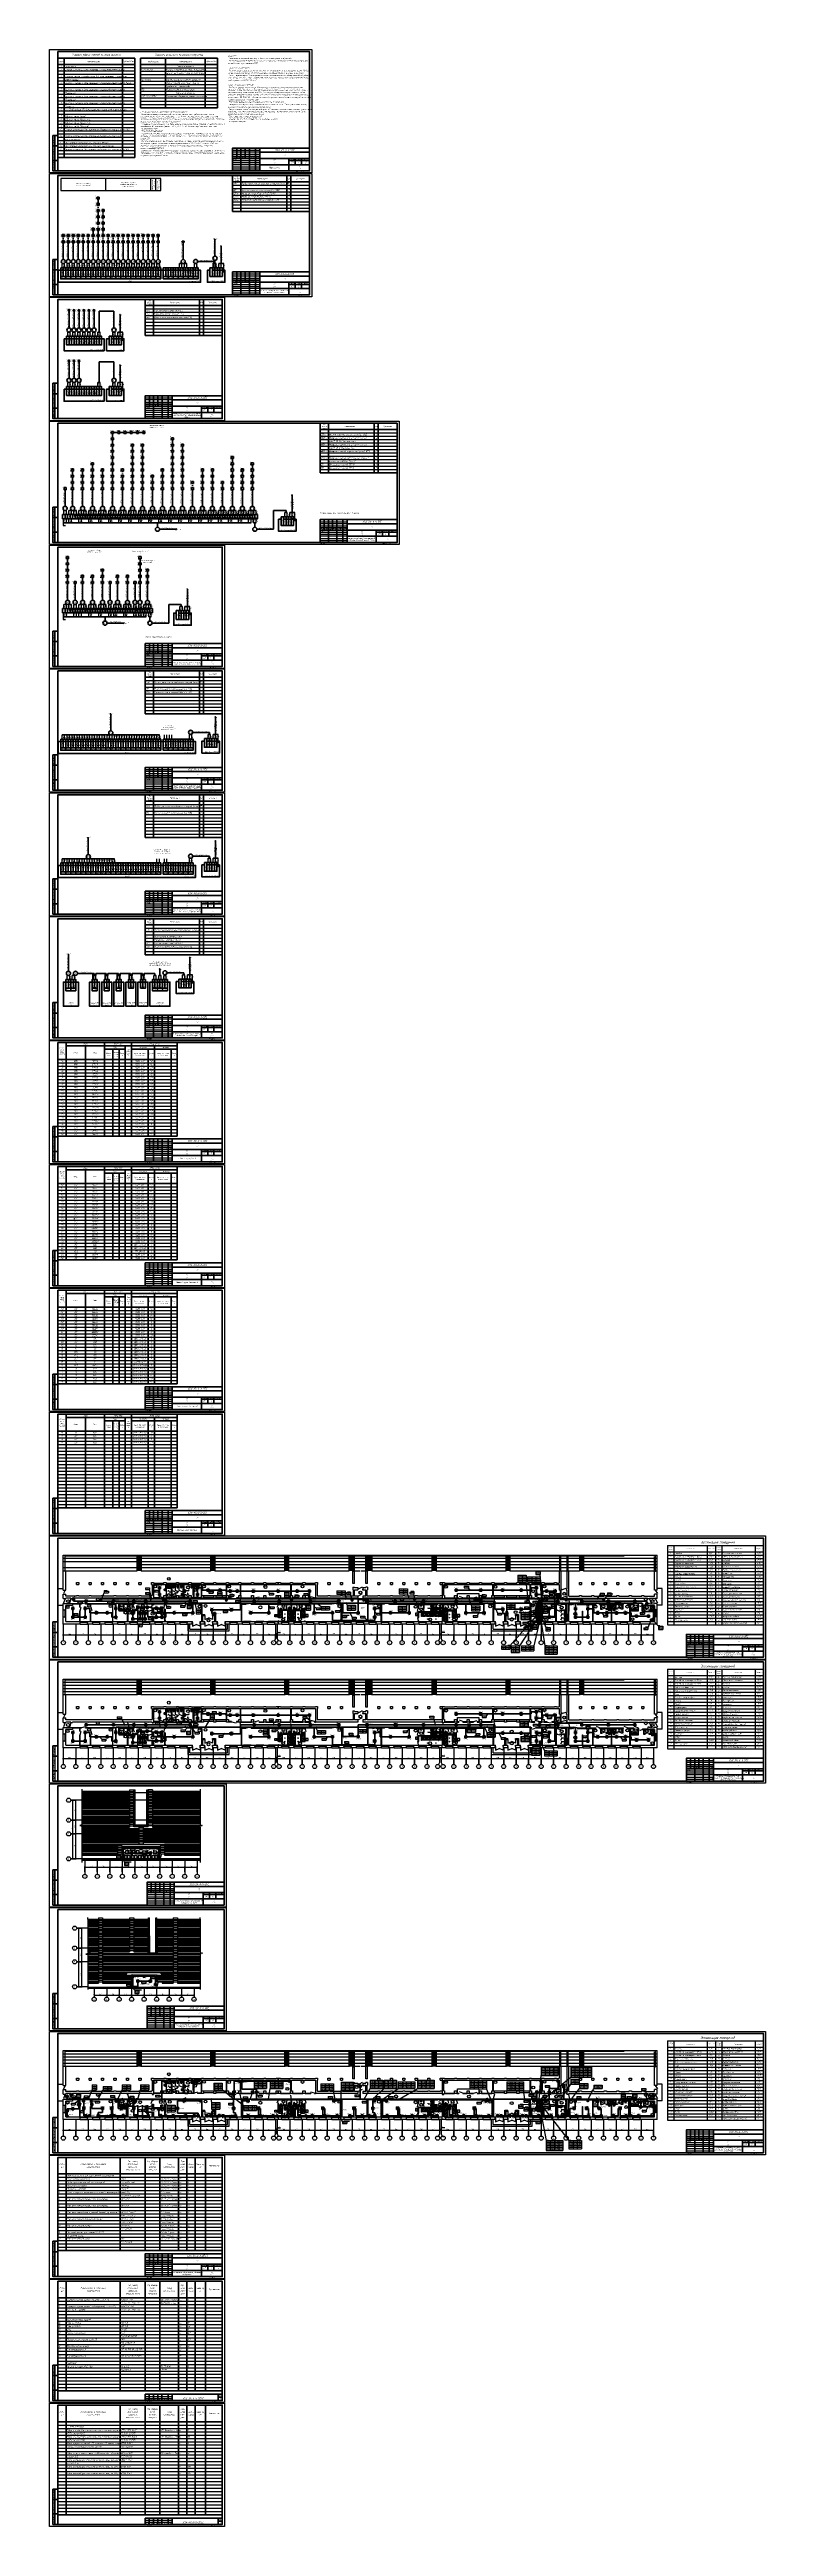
# Model space of a CAD drawing. Extents: x 0 to 1720, y -2086 to 3873.
import ezdxf
from ezdxf.enums import TextEntityAlignment as Align

# ---------------------------------------------------------------- set-up
doc = ezdxf.new("R2010")
doc.units = 0
for name, color, linetype, lineweight in [('1сантех', 160, 'Continuous', 13), ('EL_DEVICE', 1, 'Continuous', 40), ('EL_KABLE', 9, 'Continuous', 60), ('TABLE', 7, 'Continuous', 50)]:
    doc.layers.add(name, color=color, linetype=linetype, lineweight=lineweight)
for name, color, linetype in [('CONTORXXNP----00', 255, 'Continuous'), ('EL_DEVICE_NAME', 7, 'Continuous'), ('EL_WIRES', 3, 'Continuous'), ('FORMAT', 134, 'Continuous'), ('OSI', 5, 'Continuous'), ('PLAN', 2, 'Continuous'), ('SYS_PIN', 7, 'Continuous'), ('TEXT', 4, 'Continuous'), ('WINOSKA', 251, 'Continuous'), ('надписи', 7, 'Continuous')]:
    doc.layers.add(name, color=color, linetype=linetype)
doc.styles.add('R2_5', font='romant.shx', dxfattribs={"width": 0.65, "oblique": 12, "height": 2.5})

# ---------------------------------------------------------------- blocks, each defined once
blk = doc.blocks.new('n')
for points in [[(-6527766, -4118616), (-6527107, -4118616), (-6527107, -4119151), (-6527766, -4119151)], [(-6527735, -4118647), (-6527137, -4118647), (-6527137, -4119120), (-6527735, -4119120)]]:
    blk.add_lwpolyline(points, close=True)
for points in [[(-6527735, -4118854), (-6527544, -4118854)], [(-6527735, -4118910), (-6527544, -4118910)], [(-6527580, -4118817), (-6527580, -4118951)]]:
    blk.add_lwpolyline(points)
blk = doc.blocks.new('PL_SHOWER_TRAY')
for p, q in [((0.45, 0.9), (-0.45, 0.9)), ((-0.45, 0.9), (-0.45, 0)), ((-0.45, 0), (0.45, 0)), ((-0.4, 0.12), (-0.4, 0.78)), ((-0.33, 0.85), (0.33, 0.85)), ((-0.33, 0.05), (0.33, 0.05)), ((-0.27, 0.25), (-0.27, 0.75)), ((-0.22, 0.23), (0.3, 0.75)), ((-0.2, 0.18), (0.3, 0.18)), ((0.4, 0.12), (0.4, 0.78)), ((0.45, 0), (0.45, 0.9))]:
    blk.add_line(p, q)
blk.add_circle((-0.27, 0.18), 0.025)
for centre, start, end in [((-0.33, 0.78), 90, 180), ((-0.33, 0.12), 180, 270), ((0.33, 0.78), 360, 90), ((0.33, 0.12), 270, 360)]:
    blk.add_arc(centre, 0.075, start, end)
blk = doc.blocks.new('раковина')
at = {"lineweight": 0}
for p, q in [((471040, 84579), (471009, 84347)), ((471009, 84347), (471014, 84314)), ((471014, 84314), (471028, 84283)), ((471028, 84283), (471050, 84253)), ((471029, 84347), (471034, 84376)), ((471034, 84318), (471029, 84347)), ((471034, 84376), (471046, 84404)), ((471046, 84291), (471034, 84318)), ((471459, 84579), (471040, 84579)), ((471040, 84578), (471040, 84578)), ((471046, 84404), (471067, 84429)), ((471067, 84265), (471046, 84291)), ((471050, 84253), (471080, 84228)), ((471067, 84429), (471094, 84451)), ((471094, 84243), (471067, 84265)), ((471080, 84228), (471116, 84207)), ((471094, 84451), (471127, 84470)), ((471127, 84225), (471094, 84243)), ((471116, 84207), (471158, 84191)), ((471127, 84470), (471165, 84483)), ((471165, 84211), (471127, 84225)), ((471158, 84191), (471203, 84182)), ((471165, 84483), (471207, 84492)), ((471207, 84203), (471165, 84211)), ((471203, 84182), (471250, 84179)), ((471207, 84492), (471250, 84495)), ((471250, 84200), (471207, 84203)), ((471231, 84521), (471231, 84525)), ((471233, 84489), (471231, 84521)), ((471236, 84481), (471241, 84439)), ((471239, 84502), (471261, 84502)), ((471239, 84502), (471261, 84502)), ((471239, 84490), (471239, 84502)), ((471250, 84495), (471293, 84492)), ((471293, 84203), (471250, 84200)), ((471250, 84179), (471297, 84182)), ((471259, 84439), (471264, 84481)), ((471261, 84502), (471261, 84490)), ((471267, 84489), (471269, 84521)), ((471269, 84521), (471269, 84525)), ((471293, 84492), (471334, 84483)), ((471334, 84211), (471293, 84203)), ((471297, 84182), (471342, 84191)), ((471334, 84483), (471372, 84470)), ((471372, 84225), (471334, 84211)), ((471342, 84191), (471383, 84207)), ((471372, 84470), (471405, 84451)), ((471405, 84243), (471372, 84225)), ((471383, 84207), (471420, 84228)), ((471405, 84451), (471433, 84429)), ((471433, 84265), (471405, 84243)), ((471420, 84228), (471449, 84253)), ((471433, 84429), (471453, 84404)), ((471453, 84291), (471433, 84265)), ((471449, 84253), (471472, 84283)), ((471453, 84404), (471466, 84376)), ((471466, 84318), (471453, 84291)), ((471489, 84347), (471459, 84579)), ((471459, 84578), (471459, 84578)), ((471466, 84376), (471469, 84347)), ((471469, 84347), (471466, 84318)), ((471472, 84283), (471485, 84314)), ((471485, 84314), (471489, 84347))]:
    blk.add_line(p, q, dxfattribs=at)
for centre, radius, start, end in [((471250, 84452), 24, 0, 180), ((471250, 84452), 24, 180, 0), ((471250, 84522), 20, 339.285556, 200.714444), ((471250, 84522), 19.2, 7.837411, 171.896703), ((471250, 84491), 16.9, 185.169607, 354.830393), ((471250, 84490), 16.9, 185.169607, 354.830393), ((471250, 84490), 10.9, 180, 0), ((471250, 84440), 8.95, 187.138925, 352.861075)]:
    blk.add_arc(centre, radius, start, end, dxfattribs=at)
blk = doc.blocks.new('PODDON')
at = {"xscale": -1000, "yscale": 1000, "zscale": 1000, "rotation": 270}
blk.add_blockref('PL_SHOWER_TRAY', (-338, -13), dxfattribs=at)
blk = doc.blocks.new('SIMG011S')
for points in [[(0.3, -0.3, 0.015, 0.015, 0), (0.3, 0.3, 0.015, 0.015, 0), (-0.3, 0.3, 0.015, 0.015, 0), (-0.3, -0.3, 0.015, 0.015, 0)], [(-0.09, 0.22, 0.04, 0.04, 0), (-0.05, 0.22, 0.04, 0.04, 0)]]:
    blk.add_lwpolyline(points, format="xyseb", close=True)
for points in [[(-0.09, 0.22, 0.0375, 0.0375, 0), (-0.09, -0.02, 0.0375, 0.0375, 0), (0.06, -0.02, 0.0375, 0.0375, 0), (0.13, -0.17, 0.0375, 0.0375, 0), (0.2, -0.13, 0.0375, 0.0375, 0)], [(-0.07, 0.09, 0.0375, 0.0375, 0), (0.07, 0.09, 0.0375, 0.0375, 0)]]:
    blk.add_lwpolyline(points, format="xyseb")
blk.add_arc((-0.06, -0.11), 0.153, 116.19966, 345.00877)
at = {"layer": 'CONTORXXNP----00'}
blk.add_lwpolyline([(0.3, -0.3, 0.015, 0.015, 0), (0.3, 0.3, 0.015, 0.015, 0), (-0.3, 0.3, 0.015, 0.015, 0), (-0.3, -0.3, 0.015, 0.015, 0)], format="xyseb", close=True, dxfattribs=at)
blk = doc.blocks.new('унитаз')
at = {"lineweight": 0}
for p, q in [((469756, 84191), (469757, 84250)), ((469766, 84132), (469756, 84191)), ((469757, 84250), (469789, 84579)), ((469757, 84250), (469767, 84310)), ((469764, 84249), (469775, 84310)), ((469764, 84191), (469764, 84249)), ((469773, 84134), (469764, 84191)), ((469785, 84076), (469766, 84132)), ((469767, 84310), (469785, 84368)), ((469792, 84080), (469773, 84134)), ((469775, 84310), (469794, 84368)), ((469785, 84368), (469812, 84422)), ((469810, 84036), (469785, 84076)), ((469810, 84036), (469785, 84076)), ((470071, 84579), (469789, 84579)), ((469816, 84042), (469792, 84080)), ((469794, 84368), (469821, 84422)), ((469845, 84005), (469810, 84036)), ((469845, 84005), (469810, 84036)), ((469812, 84422), (470048, 84422)), ((469849, 84012), (469816, 84042)), ((469886, 83985), (469845, 84005)), ((469886, 83985), (469845, 84005)), ((469888, 83993), (469849, 84012)), ((469930, 83987), (469888, 83993)), ((469905, 84574), (469905, 84579)), ((469955, 84574), (469905, 84574)), ((469950, 84504), (469910, 84504)), ((469916, 84574), (469916, 84504)), ((469972, 83993), (469930, 83987)), ((469944, 84574), (469944, 84504)), ((469955, 84579), (469955, 84574)), ((470011, 84012), (469972, 83993)), ((470015, 84005), (469974, 83985)), ((470044, 84042), (470011, 84012)), ((470049, 84036), (470015, 84005)), ((470039, 84422), (470066, 84368)), ((470068, 84080), (470044, 84042)), ((470048, 84422), (470075, 84368)), ((470075, 84076), (470049, 84036)), ((470066, 84368), (470085, 84310)), ((470087, 84134), (470068, 84080)), ((470103, 84250), (470071, 84579)), ((470075, 84368), (470093, 84310)), ((470094, 84132), (470075, 84076)), ((470085, 84310), (470096, 84249)), ((470096, 84191), (470087, 84134)), ((470093, 84310), (470103, 84250)), ((470104, 84191), (470094, 84132)), ((470096, 84249), (470096, 84191)), ((470103, 84250), (470104, 84191))]:
    blk.add_line(p, q, dxfattribs=at)
for centre, radius, start, end in [((469930, 84528), 25, 126.86, 233.14), ((469930, 84504), 20, 180, 0), ((469930, 84528), 25, 306.86, 53.14)]:
    blk.add_arc(centre, radius, start, end, dxfattribs=at)
blk = doc.blocks.new('M_BATH_ACC_HAND DRYER_P')
at = {"lineweight": -2}
for p, q in [((166.666667, 76.537336), (166.666667, 48.537336)), ((166.666667, -1.678251), (166.666667, -52.335614))]:
    blk.add_line(p, q, dxfattribs=at)
blk.add_lwpolyline([(0, -110), (0, 110), (166.666667, 110), (166.666667, 76.537336), (171.666667, 76.537336), (171.666667, 48.537336), (166.666667, 48.537336), (166.666667, -1.678251), (201.250019, -1.678251), (201.250019, -52.335614), (166.666667, -52.335614), (166.666667, -110)], close=True, dxfattribs=at)
blk = doc.blocks.new('AUDIT_I_090828010712-1')
at = {"layer": '1сантех', "lineweight": 13, "xscale": -1, "zscale": -1}
blk.add_blockref('M_BATH_ACC_HAND DRYER_P', (0, 0), dxfattribs=at)
blk = doc.blocks.new('PS_DAT_SMOKE')
at = {"layer": 'EL_DEVICE'}
for p, q in [((-2.5, 2.5), (2.5, 2.5)), ((-2.5, -2.5), (-2.5, 2.5)), ((1, 1.8), (-1, 0.6)), ((-1, 0.6), (1, -0.6)), ((2.5, 2.5), (2.5, -2.5)), ((2.5, -2.5), (-2.5, -2.5)), ((1, -0.6), (-1, -1.8))]:
    blk.add_line(p, q, dxfattribs=at)
blk = doc.blocks.new('CONNECTOR_SQUARE')
at = {"layer": 'SYS_PIN'}
for p, q in [((-0.4, 0.4), (0.4, -0.4)), ((0.4, 0.4), (-0.4, -0.4))]:
    blk.add_line(p, q, dxfattribs=at)
blk = doc.blocks.new('PS_ARK_DEVICE')
at = {"layer": 'EL_DEVICE'}
for p, q in [((-4, 5), (4, 5)), ((-4, 0), (-4, 5)), ((4, 0), (-4, 0)), ((0, 2.5), (0, 0)), ((0, 2.5), (4, 2.5)), ((4, 5), (4, 0))]:
    blk.add_line(p, q, dxfattribs=at)
blk.add_lwpolyline([(0, 1.25, 2.5, 2.5, 0), (4, 1.25, 0, 0, 0)], format="xyseb", dxfattribs=at)
blk = doc.blocks.new('_ArchTick')
blk.add_lwpolyline([(-0.5, -0.5, 0.15, 0.15, 0), (0.5, 0.5, 0.15, 0.15, 0)], format="xyseb")
blk = doc.blocks.new('PS_DAT_HAND')
at = {"layer": 'EL_DEVICE'}
for p, q in [((-2.5, 2.5), (2.5, 2.5)), ((-2.5, -2.5), (-2.5, 2.5)), ((-1.9, 1.9), (-1.3, 0.5)), ((-1.3, 0.5), (0, 0)), ((1.3, 0.5), (0, 0)), ((0, 0), (0, -1.8)), ((1.9, 1.9), (1.3, 0.5)), ((2.5, 2.5), (2.5, -2.5)), ((2.5, -2.5), (-2.5, -2.5))]:
    blk.add_line(p, q, dxfattribs=at)
blk = doc.blocks.new('PS_GB')
at = {"layer": 'EL_DEVICE'}
for p, q in [((-1.75, 1.75), (1.75, 1.75)), ((-1.75, -1.75), (-1.75, 1.75)), ((-0.525, 0.35), (0.525, 0.35)), ((0, 1.05), (0, 0.35)), ((1.75, 1.75), (1.75, -1.75)), ((1.75, -1.75), (-1.75, -1.75)), ((-1.05, -0.35), (1.05, -0.35)), ((0, -0.35), (0, -1.05))]:
    blk.add_line(p, q, dxfattribs=at)
blk = doc.blocks.new('PS_BIASL')
at = {"layer": 'EL_DEVICE'}
for p, q in [((-2.59, 2.02), (2.59, 2.02)), ((-1.9, -2.02), (-2.59, 2.02)), ((-0.92, -2.02), (-1.61, 2.02)), ((1.9, -2.02), (2.59, 2.02)), ((-1.9, -2.02), (1.9, -2.02))]:
    blk.add_line(p, q, dxfattribs=at)
blk = doc.blocks.new('EL_CABLE_UP')
at = {"layer": 'EL_DEVICE'}
for p, q in [((0.2, 0.4), (1.7, 3)), ((1.7, 3), (0.3, 1.5)), ((1.7, 3), (1.2, 1))]:
    blk.add_line(p, q, dxfattribs=at)
blk.add_circle((0, 0), 0.5, dxfattribs=at)
blk = doc.blocks.new('CONNECTOR_POINT')
at = {"layer": 'SYS_PIN'}
for p, q in [((-0.4, 0.4), (0.4, -0.4)), ((0.4, 0.4), (-0.4, -0.4))]:
    blk.add_line(p, q, dxfattribs=at)
blk = doc.blocks.new('EL_CABLE_FROMDOWN')
at = {"layer": 'EL_DEVICE'}
for q in [(-1.7, -3), (-1.7, -1.9), (-0.8, -2.4)]:
    blk.add_line((-0.3, -0.4), q, dxfattribs=at)
blk.add_circle((0, 0), 0.5, dxfattribs=at)
blk = doc.blocks.new('OS_DAT_BGB')
at = {"layer": 'EL_DEVICE'}
for p, q in [((-2.5, 2.5), (2.5, 2.5)), ((-2.5, -2.5), (-2.5, 2.5)), ((2.5, 2.5), (2.5, -2.5)), ((2.5, -2.5), (-2.5, -2.5))]:
    blk.add_line(p, q, dxfattribs=at)
for points in [[(-1.7, 2.5, 1.67, 1.67, 0), (-1.7, -2.5, 1.67, 1.67, 0)], [(1.7, 2.5, 1.67, 1.67, 0), (1.7, -2.5, 1.67, 1.67, 0)]]:
    blk.add_lwpolyline(points, format="xyseb", dxfattribs=at)
blk = doc.blocks.new('OS_DAT_BGT')
at = {"layer": 'EL_DEVICE'}
for p, q in [((-2.5, 2.5), (2.5, 2.5)), ((-2.5, -2.5), (-2.5, 2.5)), ((2.5, 2.5), (2.5, -2.5)), ((2.5, -2.5), (-2.5, -2.5))]:
    blk.add_line(p, q, dxfattribs=at)
blk.add_lwpolyline([(2.5, 2.5, 0, 7.07, 0), (0, 0, 7.07, 7.07, 0)], format="xyseb", dxfattribs=at)
blk = doc.blocks.new('OS_DAT_BGL')
at = {"layer": 'EL_DEVICE'}
for p, q in [((-2.5, 2.5), (2.5, 2.5)), ((-2.5, -2.5), (-2.5, 2.5)), ((2.5, 2.5), (2.5, -2.5)), ((2.5, -2.5), (-2.5, -2.5))]:
    blk.add_line(p, q, dxfattribs=at)
for points in [[(-2.5, 2.5, 0, 7.07, 0), (0, 0, 7.07, 7.07, 0)], [(2.5, 2.5, 0, 7.07, 0), (0, 0, 7.07, 7.07, 0)]]:
    blk.add_lwpolyline(points, format="xyseb", dxfattribs=at)
blk = doc.blocks.new('KIP_CONNECTION_BOX')
at = {"layer": 'EL_DEVICE'}
for p, q in [((-4, 2), (4, 2)), ((-4, -2), (-4, 2)), ((-4, 2), (0, -2)), ((0, -2), (4, 2)), ((4, 2), (4, -2)), ((4, -2), (-4, -2))]:
    blk.add_line(p, q, dxfattribs=at)
for points in [[(-4, -2, 0, 5.66, 0), (-2, 0, 5.66, 5.66, 0)], [(4, -2, 0, 5.66, 0), (2, 0, 5.66, 5.66, 0)]]:
    blk.add_lwpolyline(points, format="xyseb", dxfattribs=at)
blk = doc.blocks.new('PS_BIAL')
at = {"layer": 'EL_DEVICE'}
for p, q in [((-1.4, 1.4), (1.4, -1.4)), ((1.4, 1.4), (-1.4, -1.4))]:
    blk.add_line(p, q, dxfattribs=at)
blk.add_circle((0, 0), 2, dxfattribs=at)
blk = doc.blocks.new('KIP_AUTOMATION_BOX')
at = {"layer": 'EL_DEVICE'}
for p, q in [((-4, 2.5), (4, 2.5)), ((-4, -2.5), (-4, 2.5)), ((4, 2.5), (4, -2.5)), ((4, -2.5), (-4, -2.5))]:
    blk.add_line(p, q, dxfattribs=at)
blk = doc.blocks.new('Break')
for centre, start, end in [((-0.7, 0), 0, 180), ((0.7, 0), 180, 0)]:
    blk.add_arc(centre, 0.7, start, end)
blk = doc.blocks.new('CABLE_MARK')
at = {"layer": 'EL_DEVICE'}
blk.add_circle((0, 5), 5, dxfattribs=at)
at = {"layer": 'EL_KABLE'}
blk.add_line((0, 10), (0, 50), dxfattribs=at)

msp = doc.modelspace()

# ---------------------------------------------------------------- linework, layer by layer
for p, q in [((129, 3473), (129, 3483)), ((129, 3466), (129, 3468)), ((129, 3462), (129, 3464)), ((129, 3458), (129, 3460)), ((129, 3443), (129, 3453)), ((129, 3428), (129, 3438)), ((129, 3421), (129, 3423)), ((129, 3417), (129, 3419)), ((129, 3413), (129, 3415)), ((20, 1435), (307, 1435)), ((20, 1427), (307, 1427)), ((20, 1419), (307, 1419)), ((20, 1411), (307, 1411)), ((20, 1403), (307, 1403)), ((20, 1395), (307, 1395)), ((20, 1387), (307, 1387)), ((20, 1379), (307, 1379)), ((20, 1371), (307, 1371)), ((20, 1363), (307, 1363)), ((20, 1355), (307, 1355)), ((20, 1347), (307, 1347)), ((20, 1339), (307, 1339)), ((20, 1331), (307, 1331)), ((20, 1323), (307, 1323)), ((20, 1315), (307, 1315)), ((20, 1307), (307, 1307)), ((20, 1299), (307, 1299)), ((20, 1291), (307, 1291)), ((20, 1283), (307, 1283)), ((20, 1275), (307, 1275)), ((20, 1267), (307, 1267)), ((20, 1137), (307, 1137)), ((20, 1129), (307, 1129)), ((20, 1121), (307, 1121)), ((20, 1113), (307, 1113)), ((20, 1105), (307, 1105)), ((20, 1097), (307, 1097)), ((20, 1089), (307, 1089)), ((20, 1081), (307, 1081)), ((20, 1073), (307, 1073)), ((252, 1085), (252, 1095)), ((252, 1070), (252, 1080)), ((20, 1065), (307, 1065)), ((20, 1057), (307, 1057)), ((20, 1049), (307, 1049)), ((20, 1041), (307, 1041)), ((20, 1033), (307, 1033)), ((20, 1025), (307, 1025)), ((20, 1017), (307, 1017)), ((60, 1063), (60, 1065)), ((60, 1059), (60, 1061)), ((60, 1055), (60, 1057)), ((132, 1063), (132, 1065)), ((132, 1059), (132, 1061)), ((132, 1055), (132, 1057)), ((252, 1055), (252, 1065)), ((20, 1009), (307, 1009)), ((20, 1001), (307, 1001)), ((20, 993), (307, 993)), ((20, 985), (307, 985)), ((20, 977), (307, 977)), ((20, 969), (307, 969)), ((20, 839), (307, 839)), ((20, 831), (307, 831)), ((20, 823), (307, 823)), ((20, 815), (307, 815)), ((20, 807), (307, 807)), ((20, 799), (307, 799)), ((20, 791), (307, 791)), ((20, 783), (307, 783)), ((20, 775), (307, 775)), ((20, 767), (307, 767)), ((20, 759), (307, 759)), ((20, 751), (307, 751)), ((20, 743), (307, 743)), ((20, 735), (307, 735)), ((20, 727), (307, 727)), ((20, 719), (307, 719)), ((20, 711), (307, 711)), ((20, 703), (307, 703)), ((20, 695), (307, 695)), ((20, 687), (307, 687)), ((20, 679), (307, 679)), ((20, 671), (307, 671)), ((20, 541), (307, 541)), ((20, 533), (307, 533)), ((20, 525), (307, 525)), ((20, 517), (307, 517)), ((20, 509), (307, 509)), ((20, 501), (307, 501)), ((20, 493), (307, 493)), ((20, 485), (307, 485)), ((20, 477), (307, 477)), ((20, 469), (307, 469)), ((20, 461), (307, 461)), ((20, 453), (307, 453)), ((20, 445), (307, 445)), ((20, 437), (307, 437)), ((20, 429), (307, 429)), ((20, 421), (307, 421)), ((20, 413), (307, 413)), ((20, 405), (307, 405)), ((20, 397), (307, 397)), ((20, 389), (307, 389)), ((20, 381), (307, 381)), ((20, 373), (307, 373)), ((1125.6, 202.6), (1145.6, 202.6)), ((1125.6, 202.6), (1125.6, 186.6)), ((1125.6, 198.6), (1145.6, 198.6)), ((1125.6, 194.6), (1145.6, 194.6)), ((1125.6, 190.6), (1145.6, 190.6)), ((1125.6, 186.6), (1145.6, 186.6)), ((1135.6, 202.6), (1135.6, 186.6)), ((1145.6, 202.6), (1145.6, 186.6)), ((1150.2, 145.3), (1145.6, 186.6)), ((1148.9, 198.6), (1178.9, 198.6)), ((1148.9, 198.6), (1148.9, 186.6)), ((1148.9, 194.6), (1178.9, 194.6)), ((1148.9, 190.6), (1178.9, 190.6)), ((1148.9, 186.6), (1178.9, 186.6)), ((1158.9, 198.6), (1158.9, 186.6)), ((1168.9, 212.6), (1178.9, 212.6)), ((1168.9, 212.6), (1168.9, 204.6)), ((1168.9, 208.6), (1178.9, 208.6)), ((1168.9, 204.6), (1178.9, 204.6)), ((1168.9, 198.6), (1168.9, 186.6)), ((1178.9, 212.6), (1178.9, 204.6)), ((1184.5, 145.3), (1178.9, 204.6)), ((1178.9, 198.6), (1178.9, 186.6)), ((1183.2, 143.7), (1178.9, 186.6)), ((65.5, 141.1), (64.5, 139.4)), ((65, 140.3), (68.2, 138.2)), ((68.2, 138.2), (78.2, 138.2)), ((68.2, 138.2), (68.2, 134.2)), ((68.2, 134.2), (78.2, 134.2)), ((78.2, 138.2), (78.2, 134.2)), ((124.2, 142.4), (131.4, 160.4)), ((124.2, 142.4), (124.2, 142.4)), ((131.4, 165.4), (131.4, 164.4)), ((131.4, 165.4), (138.2, 165.4)), ((131.4, 164.4), (141.4, 164.4)), ((131.4, 164.4), (131.4, 160.4)), ((131.4, 160.4), (141.4, 160.4)), ((139.1, 138.5), (149.1, 138.5)), ((139.1, 138.5), (139.1, 134.5)), ((139.1, 134.5), (149.1, 134.5)), ((141.4, 164.4), (141.4, 160.4)), ((149.1, 138.5), (149.1, 134.5)), ((159.5, 129.5), (149.1, 134.5)), ((159.1, 128.6), (159.9, 130.5)), ((217.4, 123.3), (227.4, 123.3)), ((217.4, 123.3), (217.4, 119.3)), ((217.4, 119.3), (227.4, 119.3)), ((229.9, 125.3), (227.4, 123.3)), ((227.4, 123.3), (227.4, 119.3)), ((230.5, 124.5), (229.3, 126)), ((230.3, 172), (240.3, 172)), ((230.3, 172), (230.3, 168)), ((230.3, 168), (240.3, 168)), ((230.3, 161.2), (240.3, 161.2)), ((230.3, 161.2), (230.3, 157.2)), ((230.3, 157.2), (240.3, 157.2)), ((240.3, 172), (240.3, 168)), ((245.6, 145.3), (240.3, 168)), ((240.3, 161.2), (240.3, 157.2)), ((244.1, 140.3), (240.3, 157.2)), ((243.2, 140.1), (245.1, 140.5)), ((244.6, 145), (246.6, 145.5)), ((251.9, 166.7), (261.9, 166.7)), ((251.9, 166.7), (251.9, 162.7)), ((251.9, 162.7), (261.9, 162.7)), ((261.9, 166.7), (261.9, 162.7)), ((264.4, 161.3), (261.9, 162.7)), ((263.9, 160.4), (264.8, 162.2)), ((275.2, 142.8), (280.7, 127.1)), ((275.2, 142.8), (275.2, 142.8)), ((280.7, 128.1), (280.7, 127.1)), ((280.7, 128.1), (288.2, 128.1)), ((280.7, 127.1), (290.7, 127.1)), ((280.7, 127.1), (280.7, 123.1)), ((280.7, 123.1), (290.7, 123.1)), ((290.7, 127.1), (290.7, 123.1)), ((303.9, 147.2), (304.7, 145.4)), ((304.3, 146.3), (310.9, 149.3)), ((310.9, 153.3), (320.9, 153.3)), ((310.9, 153.3), (310.9, 149.3)), ((310.9, 149.3), (320.9, 149.3)), ((314.9, 129.9), (324.9, 129.9)), ((314.9, 129.9), (314.9, 125.9)), ((314.9, 125.9), (324.9, 125.9)), ((320.9, 153.3), (320.9, 149.3)), ((329, 135.3), (324.9, 129.9)), ((324.9, 129.9), (324.9, 125.9)), ((329.8, 134.7), (328.2, 135.9)), ((330.6, 130.8), (340.6, 130.8)), ((330.6, 130.8), (330.6, 122.8)), ((330.6, 126.8), (340.6, 126.8)), ((330.6, 122.8), (340.6, 122.8)), ((337.5, 137), (337.9, 135)), ((337.7, 136), (344.3, 137.6)), ((342.5, 135.3), (340.6, 130.8)), ((340.6, 130.8), (340.6, 122.8)), ((343.4, 134.9), (341.6, 135.7)), ((344.3, 141.6), (354.3, 141.6)), ((344.3, 141.6), (344.3, 137.6)), ((344.3, 137.6), (354.3, 137.6)), ((350.2, 135.5), (348.3, 135)), ((349.3, 135.3), (352.5, 121.4)), ((352.5, 121.4), (362.5, 121.4)), ((352.5, 121.4), (352.5, 109.4)), ((354.3, 141.6), (354.3, 137.6)), ((362.5, 121.4), (362.5, 109.4)), ((382.8, 163.3), (392.8, 163.3)), ((382.8, 163.3), (382.8, 159.3)), ((382.8, 159.3), (392.8, 159.3)), ((396.5, 166.7), (392.8, 163.3)), ((392.8, 163.3), (392.8, 159.3)), ((397.2, 166), (395.8, 167.5)), ((403.8, 162.7), (413.8, 162.7)), ((403.8, 162.7), (403.8, 154.7)), ((403.8, 158.7), (413.8, 158.7)), ((403.8, 154.7), (413.8, 154.7)), ((413.8, 162.7), (413.8, 154.7)), ((418.2, 145.3), (413.8, 154.7)), ((417.3, 144.9), (419.1, 145.7)), ((426, 142.4), (432.9, 152.1)), ((426, 142.4), (426, 142.4)), ((428.4, 119.3), (427.2, 116.6)), ((429.3, 118.8), (427.5, 119.7)), ((432.9, 157.1), (432.9, 156.1)), ((432.9, 157.1), (440.5, 157.1)), ((432.9, 156.1), (442.9, 156.1)), ((432.9, 156.1), (432.9, 152.1)), ((432.9, 152.1), (442.9, 152.1)), ((442.9, 156.1), (442.9, 152.1)), ((447.2, 142), (457.2, 142)), ((447.2, 142), (447.2, 138)), ((447.2, 138), (457.2, 138)), ((457.2, 142), (457.2, 138)), ((459.1, 136.9), (457.2, 138)), ((458.6, 136), (459.6, 137.7)), ((526.2, 164.4), (524.5, 163.4)), ((525.4, 163.9), (527.9, 159.5)), ((527.7, 129.3), (526.5, 127.7)), ((527.1, 128.5), (530.1, 126.1)), ((527.9, 159.5), (537.9, 159.5)), ((527.9, 159.5), (527.9, 155.5)), ((527.9, 155.5), (537.9, 155.5)), ((530.1, 126.1), (540.1, 126.1)), ((530.1, 126.1), (530.1, 122.1)), ((530.1, 122.1), (540.1, 122.1)), ((537.9, 159.5), (537.9, 155.5)), ((540.1, 126.1), (540.1, 122.1)), ((564.6, 162.1), (574.6, 162.1)), ((564.6, 162.1), (564.6, 150.1)), ((564.6, 158.1), (574.6, 158.1)), ((564.6, 154.1), (574.6, 154.1)), ((564.6, 150.1), (574.6, 150.1)), ((574.6, 162.1), (574.6, 150.1)), ((577, 145.3), (574.6, 150.1)), ((576.1, 144.8), (577.9, 145.7)), ((582.7, 142.4), (589.2, 150.7)), ((582.7, 142.4), (582.7, 142.4)), ((589.2, 155.7), (589.2, 154.7)), ((589.2, 155.7), (596.6, 155.7)), ((589.2, 154.7), (599.2, 154.7)), ((589.2, 154.7), (589.2, 150.7)), ((589.2, 150.7), (599.2, 150.7)), ((599.2, 154.7), (599.2, 150.7)), ((611.1, 158.6), (621.1, 158.6)), ((611.1, 158.6), (611.1, 154.6)), ((611.1, 154.6), (621.1, 154.6)), ((615.3, 135.7), (613.5, 134.8)), ((614.4, 135.3), (616.8, 130.6)), ((616.8, 130.6), (626.8, 130.6)), ((616.8, 130.6), (616.8, 118.6)), ((616.8, 126.6), (626.8, 126.6)), ((616.8, 122.6), (626.8, 122.6)), ((621.1, 158.6), (621.1, 154.6)), ((624.5, 145.1), (621.1, 154.6)), ((623.5, 144.8), (625.4, 145.4)), ((626.8, 130.6), (626.8, 118.6)), ((636.2, 127), (635.4, 125.2)), ((635.8, 126.1), (640.9, 123.9)), ((640.9, 123.9), (650.9, 123.9)), ((640.9, 123.9), (640.9, 119.9)), ((640.9, 119.9), (650.9, 119.9)), ((642.5, 136.1), (641.3, 134.5)), ((641.9, 135.3), (653.1, 127.1)), ((650.9, 123.9), (650.9, 119.9)), ((653.1, 127.1), (673.1, 127.1)), ((653.1, 127.1), (653.1, 119.1)), ((653.1, 123.1), (673.1, 123.1)), ((663.1, 127.1), (663.1, 119.1)), ((673.1, 127.1), (673.1, 119.1)), ((690.4, 164.7), (710.4, 164.7)), ((690.4, 164.7), (690.4, 156.7)), ((690.4, 160.7), (710.4, 160.7)), ((690.4, 156.7), (710.4, 156.7)), ((700.6, 121.4), (697.5, 117.8)), ((701.4, 120.7), (699.8, 122)), ((700.4, 164.7), (700.4, 156.7)), ((710.4, 164.7), (710.4, 156.7)), ((713.2, 145.3), (710.4, 156.7)), ((713.7, 135.7), (711.8, 134.9)), ((712.2, 145), (714.2, 145.5)), ((712.7, 135.3), (715, 130.1)), ((713.6, 160.7), (723.6, 160.7)), ((713.6, 160.7), (713.6, 156.7)), ((713.6, 156.7), (723.6, 156.7)), ((715, 130.1), (735, 130.1)), ((715, 130.1), (715, 118.1)), ((715, 126.1), (735, 126.1)), ((715, 122.1), (735, 122.1)), ((723.6, 161.7), (716.2, 161.7)), ((723.6, 161.7), (723.6, 160.7)), ((723.6, 160.7), (723.6, 156.7)), ((726.9, 143.1), (723.6, 156.7)), ((725, 130.1), (725, 118.1)), ((726.9, 143.1), (726.9, 143.1)), ((735, 130.1), (735, 118.1)), ((837.4, 128.4), (857.4, 128.4)), ((837.4, 128.4), (837.4, 116.4)), ((837.4, 124.4), (857.4, 124.4)), ((837.4, 120.4), (857.4, 120.4)), ((840.5, 170.1), (860.5, 170.1)), ((840.5, 170.1), (840.5, 158.1)), ((840.5, 166.1), (860.5, 166.1)), ((840.5, 162.1), (860.5, 162.1)), ((840.5, 158.1), (860.5, 158.1)), ((847.4, 128.4), (847.4, 116.4)), ((850.5, 170.1), (850.5, 158.1)), ((860.7, 135.3), (857.4, 128.4)), ((857.4, 128.4), (857.4, 116.4)), ((861.6, 134.8), (859.8, 135.7)), ((860.5, 170.1), (860.5, 158.1)), ((864.7, 145.3), (860.5, 158.1)), ((863.8, 145), (865.7, 145.6)), ((865.6, 162.1), (875.6, 162.1)), ((865.6, 162.1), (865.6, 158.1)), ((865.6, 158.1), (875.6, 158.1)), ((875.6, 163.1), (868.2, 163.1)), ((875.6, 163.1), (875.6, 162.1)), ((875.6, 162.1), (875.6, 158.1)), ((878.8, 142.7), (875.6, 158.1)), ((878.8, 142.7), (878.8, 142.7)), ((882, 139.8), (892, 139.8)), ((882, 139.8), (882, 135.8)), ((882, 135.8), (892, 135.8)), ((892.9, 140.3), (892, 139.8)), ((892, 139.8), (892, 135.8)), ((893.3, 139.4), (892.5, 141.2)), ((996.6, 176.1), (1006.6, 176.1)), ((996.6, 176.1), (996.6, 172.1)), ((996.6, 172.1), (1006.6, 172.1)), ((1008.4, 145.6), (1006.5, 144.9)), ((1006.6, 176.1), (1006.6, 172.1)), ((1011, 166.7), (1006.6, 172.1)), ((1007.5, 145.3), (1013.8, 129.1)), ((1010.2, 166.1), (1011.8, 167.4)), ((1013.8, 129.1), (1033.8, 129.1)), ((1013.8, 129.1), (1013.8, 117.1)), ((1013.8, 125.1), (1033.8, 125.1)), ((1013.8, 121.1), (1033.8, 121.1)), ((1023.8, 129.1), (1023.8, 117.1)), ((1031.8, 142.6), (1039.4, 151.2)), ((1031.8, 142.6), (1031.8, 142.6)), ((1033.8, 129.1), (1033.8, 117.1)), ((1039.4, 156.2), (1039.4, 155.2)), ((1039.4, 156.2), (1046.9, 156.2)), ((1039.4, 155.2), (1049.4, 155.2)), ((1039.4, 155.2), (1039.4, 151.2)), ((1039.4, 151.2), (1049.4, 151.2)), ((1049.4, 155.2), (1049.4, 151.2)), ((1073.5, 120.9), (1071.7, 120.1)), ((1072.6, 120.5), (1076.3, 111.6)), ((1098.5, 133.3), (1118.5, 133.3)), ((1098.5, 133.3), (1098.5, 121.3)), ((1098.5, 129.3), (1118.5, 129.3)), ((1098.5, 125.3), (1118.5, 125.3)), ((1098.5, 121.3), (1118.5, 121.3)), ((1108.5, 133.3), (1108.5, 121.3)), ((1120.8, 135.3), (1118.5, 133.3)), ((1118.5, 133.3), (1118.5, 121.3)), ((1121.5, 134.5), (1120.2, 136)), ((1141.1, 126.6), (1151.1, 126.6)), ((1141.1, 126.6), (1141.1, 122.6)), ((1141.1, 122.6), (1151.1, 122.6)), ((1142.5, 140.7), (1152.5, 140.7)), ((1142.5, 140.7), (1142.5, 136.7)), ((1142.5, 136.7), (1152.5, 136.7)), ((1152.5, 141.7), (1146.2, 141.7)), ((1149.2, 145.2), (1151.2, 145.4)), ((1151.1, 126.6), (1151.1, 122.6)), ((1153.2, 120.5), (1151.1, 122.6)), ((1152.5, 141.7), (1152.5, 140.7)), ((1152.5, 140.7), (1152.5, 136.7)), ((1172.3, 126), (1152.5, 136.7)), ((1152.5, 119.8), (1153.9, 121.2)), ((1161.7, 139.8), (1171.7, 139.8)), ((1161.7, 139.8), (1161.7, 135.8)), ((1161.7, 135.8), (1171.7, 135.8)), ((1171.7, 139.8), (1171.7, 135.8)), ((1177.3, 135.8), (1171.7, 135.8)), ((1172.3, 126), (1172.3, 126)), ((1177.3, 134.8), (1177.4, 136.8)), ((1180.7, 123.8), (1185.7, 123.9)), ((1180.7, 123.8), (1180.7, 123.8)), ((1182.2, 143.6), (1184.2, 143.8)), ((1183.5, 145.2), (1185.5, 145.4)), ((1185.7, 128.9), (1185.7, 127.9)), ((1185.7, 128.9), (1192.1, 128.9)), ((1185.7, 127.9), (1195.7, 127.9)), ((1185.7, 127.9), (1185.7, 123.9)), ((1185.7, 123.9), (1195.7, 123.9)), ((1186.7, 142.6), (1189.2, 149.6)), ((1186.7, 142.6), (1186.7, 142.6)), ((1186.8, 122.9), (1196.8, 122.9)), ((1186.8, 122.9), (1186.8, 110.9)), ((1189.2, 154.6), (1189.2, 153.6)), ((1189.2, 154.6), (1196.6, 154.6)), ((1189.2, 153.6), (1199.2, 153.6)), ((1189.2, 153.6), (1189.2, 149.6)), ((1189.2, 149.6), (1199.2, 149.6)), ((1195.7, 127.9), (1195.7, 123.9)), ((1196.8, 122.9), (1196.8, 110.9)), ((1200.5, 164.4), (1198.6, 163.8)), ((1199.2, 153.6), (1199.2, 149.6)), ((1199.6, 164.1), (1200.5, 160.9)), ((1200.5, 160.9), (1210.5, 160.9)), ((1200.5, 160.9), (1200.5, 156.9)), ((1200.5, 156.9), (1210.5, 156.9)), ((1200.5, 153.9), (1210.5, 153.9)), ((1200.5, 153.9), (1200.5, 149.9)), ((1200.5, 149.9), (1210.5, 149.9)), ((1205.8, 135.4), (1203.8, 135.2)), ((1204.8, 135.3), (1205.3, 131.3)), ((1205.3, 131.3), (1215.3, 131.3)), ((1205.3, 131.3), (1205.3, 123.3)), ((1205.3, 127.3), (1215.3, 127.3)), ((1205.3, 123.3), (1215.3, 123.3)), ((1210.5, 160.9), (1210.5, 156.9)), ((1210.5, 153.9), (1210.5, 149.9)), ((1212.9, 145.3), (1210.5, 149.9)), ((1212, 144.8), (1213.8, 145.7)), ((1215.3, 131.3), (1215.3, 123.3)), ((1315.2, 145.8), (1316.8, 144.7)), ((1316, 145.3), (1323.1, 155.5)), ((1323.1, 159.5), (1333.1, 159.5)), ((1323.1, 159.5), (1323.1, 155.5)), ((1323.1, 155.5), (1333.1, 155.5)), ((1332.5, 142.3), (1341.2, 155.5)), ((1332.5, 142.3), (1332.5, 142.3)), ((1333.1, 159.5), (1333.1, 155.5)), ((1341.2, 160.5), (1341.2, 159.5)), ((1341.2, 160.5), (1348.7, 160.5)), ((1341.2, 159.5), (1351.2, 159.5)), ((1341.2, 159.5), (1341.2, 155.5)), ((1341.2, 155.5), (1351.2, 155.5)), ((1351.2, 159.5), (1351.2, 155.5)), ((1359, 141.1), (1357.9, 139.4)), ((1358.4, 140.3), (1361.9, 138)), ((1361.9, 138), (1371.9, 138)), ((1361.9, 138), (1361.9, 134)), ((1361.9, 134), (1371.9, 134)), ((1371.9, 138), (1371.9, 134)), ((58, 110.2), (68, 110.2)), ((58, 110.2), (58, 106.2)), ((58, 106.2), (68, 106.2)), ((68, 110.2), (68, 106.2)), ((70.9, 101.6), (68, 106.2)), ((70, 101), (71.7, 102.1)), ((319.6, 109.4), (329.6, 109.4)), ((319.6, 109.4), (319.6, 105.4)), ((319.6, 105.4), (329.6, 105.4)), ((333.8, 111.9), (329.6, 109.4)), ((329.6, 109.4), (329.6, 105.4)), ((334.3, 111), (333.3, 112.7)), ((352.5, 117.4), (362.5, 117.4)), ((352.5, 113.4), (362.5, 113.4)), ((352.5, 109.4), (362.5, 109.4)), ((417.2, 116.6), (427.2, 116.6)), ((417.2, 116.6), (417.2, 112.6)), ((417.2, 112.6), (427.2, 112.6)), ((427.2, 116.6), (427.2, 112.6)), ((616.8, 118.6), (626.8, 118.6)), ((653.1, 119.1), (673.1, 119.1)), ((687.5, 117.8), (697.5, 117.8)), ((687.5, 117.8), (687.5, 113.8)), ((687.5, 113.8), (697.5, 113.8)), ((697.2, 91.3), (703.3, 101)), ((697.2, 91.3), (697.2, 91.3)), ((697.5, 117.8), (697.5, 113.8)), ((703.3, 106), (703.3, 105)), ((703.3, 106), (720.2, 106)), ((703.3, 105), (713.3, 105)), ((703.3, 105), (703.3, 101)), ((703.3, 101), (713.3, 101)), ((713.3, 105), (713.3, 101)), ((715, 118.1), (735, 118.1)), ((722.8, 112.7), (721, 111.8)), ((721.9, 112.3), (727.1, 101.5)), ((727.1, 101.5), (737.1, 101.5)), ((727.1, 101.5), (727.1, 97.5)), ((727.1, 97.5), (737.1, 97.5)), ((737.1, 101.5), (737.1, 97.5)), ((747.3, 104.3), (757.3, 104.3)), ((747.3, 104.3), (747.3, 100.3)), ((747.3, 100.3), (757.3, 100.3)), ((757.3, 104.3), (757.3, 100.3)), ((763.7, 93.3), (757.3, 100.3)), ((763, 92.6), (764.4, 93.9)), ((781.7, 114.3), (780.9, 112.5)), ((781.3, 113.4), (785.4, 111.6)), ((785.4, 111.6), (795.4, 111.6)), ((785.4, 111.6), (785.4, 107.6)), ((785.4, 107.6), (795.4, 107.6)), ((795.4, 111.6), (795.4, 107.6)), ((837.4, 116.4), (857.4, 116.4)), ((1013.8, 117.1), (1033.8, 117.1)), ((1018.1, 105.7), (1028.1, 105.7)), ((1018.1, 105.7), (1018.1, 101.7)), ((1018.1, 101.7), (1028.1, 101.7)), ((1030.8, 111.9), (1028.1, 105.7)), ((1028.1, 105.7), (1028.1, 101.7)), ((1031.7, 111.5), (1029.9, 112.3)), ((1076.3, 111.6), (1086.3, 111.6)), ((1076.3, 111.6), (1076.3, 107.6)), ((1076.3, 107.6), (1086.3, 107.6)), ((1086.3, 111.6), (1086.3, 107.6)), ((1173.4, 108.8), (1106.1, 32.8)), ((1178.7, 108.6), (1129.5, 32.8)), ((1132.3, 111.8), (1152.3, 111.8)), ((1132.3, 111.8), (1132.3, 95.8)), ((1132.3, 107.8), (1152.3, 107.8)), ((1132.3, 103.8), (1152.3, 103.8)), ((1132.3, 99.8), (1152.3, 99.8)), ((1132.3, 95.8), (1152.3, 95.8)), ((1137.5, 89.2), (1147.5, 89.2)), ((1137.5, 89.2), (1137.5, 85.2)), ((1137.5, 85.2), (1147.5, 85.2)), ((1139.7, 77.9), (1149.7, 77.9)), ((1139.7, 77.9), (1139.7, 73.9)), ((1139.7, 73.9), (1149.7, 73.9)), ((1149.7, 78.9), (1141.1, 78.9)), ((1142.3, 111.8), (1142.3, 95.8)), ((1157, 90.2), (1147.5, 89.2)), ((1147.5, 89.2), (1147.5, 85.2)), ((1157, 80.6), (1149.7, 77.9)), ((1149.7, 78.9), (1149.7, 77.9)), ((1149.7, 77.9), (1149.7, 73.9)), ((1152.3, 111.8), (1152.3, 95.8)), ((1157, 93.8), (1152.3, 95.8)), ((1156.6, 92.8), (1157.4, 94.7)), ((1157.1, 89.3), (1156.9, 91.2)), ((1157, 80.6), (1157, 80.6)), ((1157.7, 108), (1167.7, 108)), ((1157.7, 108), (1157.7, 104)), ((1157.7, 104), (1167.7, 104)), ((1157.8, 116.8), (1167.8, 116.8)), ((1157.8, 116.8), (1157.8, 112.8)), ((1157.8, 112.8), (1167.8, 112.8)), ((1161.2, 80.9), (1171.2, 80.9)), ((1161.2, 80.9), (1161.2, 72.9)), ((1161.2, 76.9), (1171.2, 76.9)), ((1161.2, 72.9), (1171.2, 72.9)), ((1167.8, 117.8), (1161.4, 117.8)), ((1167.7, 109), (1161.9, 109)), ((1177.2, 92.3), (1164.1, 32.8)), ((1178.5, 117.6), (1167.7, 108)), ((1167.7, 109), (1167.7, 108)), ((1167.7, 108), (1167.7, 104)), ((1167.8, 117.8), (1167.8, 116.8)), ((1173.4, 117.7), (1167.8, 116.8)), ((1167.8, 116.8), (1167.8, 112.8)), ((1171.2, 81.9), (1169, 81.9)), ((1175.6, 94.4), (1171.2, 80.9)), ((1171.2, 81.9), (1171.2, 80.9)), ((1171.2, 80.9), (1171.2, 72.9)), ((1173.4, 117.7), (1173.4, 117.7)), ((1173.4, 108.8), (1173.4, 108.8)), ((1173.7, 101.3), (1173.7, 105)), ((1173.7, 105), (1178, 105)), ((1175.6, 94.4), (1175.6, 94.4)), ((1178.1, 92.1), (1176.2, 92.5)), ((1178.5, 117.6), (1178.5, 117.6)), ((1178.7, 108.6), (1178.7, 108.6)), ((1180.3, 94.5), (1190.1, 32.8)), ((1180.3, 94.5), (1180.3, 94.5)), ((1180.9, 106.1), (1192.9, 76.6)), ((1180.9, 106.1), (1180.9, 106.1)), ((1182.4, 93), (1186.1, 99.2)), ((1182.4, 93), (1182.4, 93)), ((1182.7, 109.6), (1183.7, 107.9)), ((1183.2, 108.8), (1186.8, 110.9)), ((1186.1, 104.2), (1186.1, 103.2)), ((1186.1, 104.2), (1213.6, 104.2)), ((1186.1, 103.2), (1196.1, 103.2)), ((1186.1, 103.2), (1186.1, 99.2)), ((1186.1, 99.2), (1196.1, 99.2)), ((1186.8, 118.9), (1196.8, 118.9)), ((1186.8, 114.9), (1196.8, 114.9)), ((1186.8, 110.9), (1196.8, 110.9)), ((1192.9, 77.6), (1192.9, 76.6)), ((1192.9, 77.6), (1197, 77.6)), ((1192.9, 76.6), (1202.9, 76.6)), ((1192.9, 76.6), (1192.9, 68.6)), ((1192.9, 72.6), (1202.9, 72.6)), ((1192.9, 68.6), (1202.9, 68.6)), ((1196.1, 103.2), (1196.1, 99.2)), ((1202.9, 76.6), (1202.9, 68.6)), ((1328.1, 112.2), (1326.5, 111.1)), ((1327.3, 111.7), (1331, 106)), ((1331, 106), (1341, 106)), ((1331, 106), (1331, 102)), ((1331, 102), (1341, 102)), ((1341, 106), (1341, 102)), ((1419.4, 112.5), (1429.4, 112.5)), ((1419.4, 112.5), (1419.4, 108.5)), ((1419.4, 108.5), (1429.4, 108.5)), ((1428.2, 76.3), (1438.2, 76.3)), ((1428.2, 76.3), (1428.2, 72.3)), ((1428.2, 72.3), (1438.2, 72.3)), ((1431.8, 115.4), (1429.4, 112.5)), ((1429.4, 112.5), (1429.4, 108.5)), ((1432.6, 114.7), (1431, 116)), ((1438.2, 77.3), (1432.4, 77.3)), ((1445.4, 93.9), (1438.2, 76.3)), ((1438.2, 77.3), (1438.2, 76.3)), ((1438.2, 76.3), (1438.2, 72.3)), ((1445.4, 93.9), (1445.4, 93.9)), ((1451.8, 92.8), (1463.7, 80.3)), ((1451.8, 92.8), (1451.8, 92.8)), ((1463.7, 81.3), (1463.7, 80.3)), ((1463.7, 81.3), (1466.4, 81.3)), ((1463.7, 80.3), (1473.7, 80.3)), ((1463.7, 80.3), (1463.7, 72.3)), ((1463.7, 76.3), (1473.7, 76.3)), ((1463.7, 72.3), (1473.7, 72.3)), ((1473.7, 80.3), (1473.7, 72.3)), ((1086.1, 32.8), (1106.1, 32.8)), ((1086.1, 32.8), (1086.1, 24.8)), ((1086.1, 28.8), (1106.1, 28.8)), ((1086.1, 24.8), (1106.1, 24.8)), ((1096.1, 32.8), (1096.1, 24.8)), ((1106.1, 33.8), (1101.4, 33.8)), ((1106.1, 33.8), (1106.1, 32.8)), ((1106.1, 32.8), (1106.1, 24.8)), ((1109.5, 32.8), (1129.5, 32.8)), ((1109.5, 32.8), (1109.5, 16.8)), ((1109.5, 28.8), (1129.5, 28.8)), ((1109.5, 24.8), (1129.5, 24.8)), ((1109.5, 20.8), (1129.5, 20.8)), ((1109.5, 16.8), (1129.5, 16.8)), ((1119.5, 32.8), (1119.5, 16.8)), ((1129.5, 33.8), (1125.5, 33.8)), ((1129.5, 33.8), (1129.5, 32.8)), ((1129.5, 32.8), (1129.5, 16.8)), ((1134.1, 32.8), (1164.1, 32.8)), ((1134.1, 32.8), (1134.1, 20.8)), ((1134.1, 28.8), (1164.1, 28.8)), ((1134.1, 24.8), (1164.1, 24.8)), ((1134.1, 20.8), (1164.1, 20.8)), ((1144.1, 32.8), (1144.1, 20.8)), ((1154.1, 32.8), (1154.1, 20.8)), ((1164.1, 32.8), (1164.1, 20.8)), ((1190.1, 33.8), (1190.1, 32.8)), ((1190.1, 33.8), (1195.8, 33.8)), ((1190.1, 32.8), (1220.1, 32.8)), ((1190.1, 32.8), (1190.1, 12.8)), ((1190.1, 28.8), (1220.1, 28.8)), ((1190.1, 24.8), (1220.1, 24.8)), ((1190.1, 20.8), (1220.1, 20.8)), ((1190.1, 16.8), (1220.1, 16.8)), ((1190.1, 12.8), (1220.1, 12.8)), ((1200.1, 32.8), (1200.1, 12.8)), ((1210.1, 32.8), (1210.1, 12.8)), ((1220.1, 32.8), (1220.1, 12.8)), ((162.6, -138), (172.6, -138)), ((162.6, -138), (162.6, -142)), ((162.6, -142), (172.6, -142)), ((172.6, -138), (172.6, -142)), ((180.6, -157.7), (172.6, -142)), ((179.7, -158.2), (181.5, -157.3)), ((218.3, -174.7), (228.3, -174.7)), ((218.3, -174.7), (218.3, -178.7)), ((218.3, -178.7), (228.3, -178.7)), ((229.6, -172.7), (228.3, -174.7)), ((228.3, -174.7), (228.3, -178.7)), ((230.4, -173.3), (228.7, -172.2)), ((253.9, -152.2), (263.9, -152.2)), ((253.9, -152.2), (253.9, -156.2)), ((253.9, -156.2), (263.9, -156.2)), ((263.9, -152.2), (263.9, -156.2)), ((266.8, -162.7), (263.9, -156.2)), ((265.9, -163.1), (267.7, -162.3)), ((306, -153), (316, -153)), ((306, -153), (306, -157)), ((306, -157), (316, -157)), ((315.8, -169.4), (325.8, -169.4)), ((315.8, -169.4), (315.8, -173.4)), ((315.8, -173.4), (325.8, -173.4)), ((318.1, -151.7), (316, -153)), ((316, -153), (316, -157)), ((318.6, -152.6), (317.6, -150.9)), ((332, -162.7), (325.8, -169.4)), ((325.8, -169.4), (325.8, -173.4)), ((328.7, -172.9), (338.7, -172.9)), ((328.7, -172.9), (328.7, -180.9)), ((328.7, -176.9), (338.7, -176.9)), ((332.7, -163.4), (331.2, -162.1)), ((337.4, -160.8), (338, -162.7)), ((337.7, -161.7), (346.1, -158.9)), ((340.5, -162.7), (338.7, -172.9)), ((338.7, -172.9), (338.7, -180.9)), ((341.5, -162.9), (339.6, -162.6)), ((344.8, -167.7), (343.2, -169)), ((344, -168.4), (349.1, -174.7)), ((346.1, -154.9), (356.1, -154.9)), ((346.1, -154.9), (346.1, -158.9)), ((346.1, -158.9), (356.1, -158.9)), ((349.1, -174.7), (359.1, -174.7)), ((349.1, -174.7), (349.1, -178.7)), ((349.1, -178.7), (359.1, -178.7)), ((356.1, -154.9), (356.1, -158.9)), ((359.1, -174.7), (359.1, -178.7)), ((374.1, -162.2), (375.8, -163.2)), ((375, -162.7), (385.9, -144)), ((385.9, -132), (395.9, -132)), ((385.9, -132), (385.9, -144)), ((385.9, -136), (395.9, -136)), ((385.9, -140), (395.9, -140)), ((385.9, -144), (395.9, -144)), ((390.6, -125.4), (400.6, -125.4)), ((390.6, -125.4), (390.6, -129.4)), ((390.6, -129.4), (400.6, -129.4)), ((395.9, -132), (395.9, -144)), ((400.6, -125.4), (400.6, -129.4)), ((402, -131.3), (400.6, -129.4)), ((401.2, -131.9), (402.8, -130.7)), ((420.1, -178.7), (416.5, -183)), ((420.9, -179.4), (419.4, -178.1)), ((513, -169.4), (523, -169.4)), ((513, -169.4), (513, -181.4)), ((513, -173.4), (523, -173.4)), ((513, -177.4), (523, -177.4)), ((525.9, -162.7), (523, -169.4)), ((523, -169.4), (523, -181.4)), ((526.8, -163.1), (525, -162.3)), ((527.7, -143.2), (537.7, -143.2)), ((527.7, -143.2), (527.7, -147.2)), ((527.7, -147.2), (537.7, -147.2)), ((533.9, -169.7), (543.9, -169.7)), ((533.9, -169.7), (533.9, -173.7)), ((533.9, -173.7), (543.9, -173.7)), ((537.7, -143.2), (537.7, -147.2)), ((539.7, -157.7), (537.7, -147.2)), ((538.7, -157.9), (540.6, -157.5)), ((546.5, -163.7), (543.9, -169.7)), ((543.9, -169.7), (543.9, -173.7)), ((547.4, -164.1), (545.6, -163.3)), ((608.6, -137.5), (618.6, -137.5)), ((608.6, -137.5), (608.6, -141.5)), ((608.6, -141.5), (618.6, -141.5)), ((618.6, -137.5), (618.6, -141.5)), ((624.5, -146), (618.6, -141.5)), ((623.8, -146.8), (625.1, -145.2)), ((640.3, -162.3), (638.5, -163.1)), ((639.4, -162.7), (642.8, -171)), ((642.8, -171), (662.8, -171)), ((642.8, -171), (642.8, -179)), ((642.8, -175), (662.8, -175)), ((652.8, -171), (652.8, -179)), ((662.8, -171), (662.8, -179)), ((719, -177.6), (729, -177.6)), ((719, -177.6), (719, -181.6)), ((729, -177.6), (729, -181.6)), ((741.8, -169), (761.8, -169)), ((741.8, -169), (741.8, -177)), ((741.8, -173), (761.8, -173)), ((741.8, -177), (761.8, -177)), ((751.8, -169), (751.8, -177)), ((763.5, -162.7), (761.8, -169)), ((761.8, -169), (761.8, -177)), ((764.4, -163), (762.5, -162.5)), ((849.4, -172.2), (859.4, -172.2)), ((849.4, -172.2), (849.4, -176.2)), ((849.4, -176.2), (859.4, -176.2)), ((864, -169), (859.4, -172.2)), ((859.4, -172.2), (859.4, -176.2)), ((864.6, -169.8), (863.4, -168.1)), ((913.3, -136.8), (923.3, -136.8)), ((913.3, -136.8), (913.3, -140.8)), ((913.3, -140.8), (923.3, -140.8)), ((923.3, -136.8), (923.3, -140.8)), ((927.8, -157.7), (923.3, -140.8)), ((926.9, -158), (928.8, -157.5)), ((1003.5, -168), (1023.5, -168)), ((1003.5, -168), (1003.5, -176)), ((1003.5, -172), (1023.5, -172)), ((1003.5, -176), (1023.5, -176)), ((1013.5, -168), (1013.5, -176)), ((1037.8, -162.7), (1023.5, -168)), ((1023.5, -168), (1023.5, -176)), ((1024.2, -178.4), (1034.2, -178.4)), ((1024.2, -178.4), (1024.2, -182.4)), ((1034.2, -178.4), (1034.2, -182.4)), ((1038.2, -163.7), (1037.5, -161.8)), ((1039.6, -136), (1049.6, -136)), ((1039.6, -136), (1039.6, -140)), ((1039.6, -140), (1049.6, -140)), ((1046.4, -162.4), (1044.6, -163.1)), ((1045.5, -162.7), (1050.5, -175.5)), ((1053.5, -131.3), (1049.6, -136)), ((1049.6, -136), (1049.6, -140)), ((1050.5, -175.5), (1070.5, -175.5)), ((1050.5, -175.5), (1050.5, -187.5)), ((1054.3, -131.9), (1052.8, -130.6)), ((1060.5, -175.5), (1060.5, -187.5)), ((1070.5, -175.5), (1070.5, -187.5)), ((1081, -177.1), (1079.2, -178)), ((1080.1, -177.5), (1085.6, -187.9)), ((1130.2, -149.6), (1150.2, -149.6)), ((1130.2, -149.6), (1130.2, -161.6)), ((1130.2, -153.6), (1150.2, -153.6)), ((1130.2, -157.6), (1150.2, -157.6)), ((1130.2, -161.6), (1150.2, -161.6)), ((1140.2, -149.6), (1140.2, -161.6)), ((1150.2, -149.6), (1150.2, -161.6)), ((1151.2, -162.7), (1150.2, -161.6)), ((1151.6, -177.5), (1150.3, -179.3)), ((1150.5, -163.4), (1151.9, -162.1)), ((1152.4, -178.1), (1150.8, -176.9)), ((1162.1, -156.2), (1172.1, -156.2)), ((1162.1, -156.2), (1162.1, -160.2)), ((1162.1, -160.2), (1172.1, -160.2)), ((1172.1, -156.2), (1172.1, -160.2)), ((1177.3, -162.1), (1172.1, -160.2)), ((1177, -163), (1177.7, -161.1)), ((1183.6, -178.6), (1182.8, -180.5)), ((1190.8, -161.9), (1191.8, -163.6)), ((1191.3, -162.7), (1192.3, -162.1)), ((1192.3, -158.1), (1202.3, -158.1)), ((1192.3, -158.1), (1192.3, -162.1)), ((1192.3, -162.1), (1202.3, -162.1)), ((1196.2, -138), (1206.2, -138)), ((1196.2, -138), (1196.2, -142)), ((1196.2, -142), (1206.2, -142)), ((1202.3, -158.1), (1202.3, -162.1)), ((1208.5, -133.9), (1206.2, -138)), ((1206.2, -138), (1206.2, -142)), ((1209.4, -134.4), (1207.6, -133.4)), ((1288.4, -160.4), (1298.4, -160.4)), ((1288.4, -160.4), (1288.4, -164.4)), ((1288.4, -164.4), (1298.4, -164.4)), ((1300.4, -157.7), (1298.4, -160.4)), ((1298.4, -160.4), (1298.4, -164.4)), ((1301.2, -158.3), (1299.6, -157.1)), ((120.6, -185.5), (119.1, -186.8)), ((119.9, -186.1), (125.5, -192.3)), ((125.5, -192.3), (135.5, -192.3)), ((125.5, -192.3), (125.5, -196.3)), ((125.5, -196.3), (135.5, -196.3)), ((135.5, -192.3), (135.5, -196.3)), ((328.7, -180.9), (338.7, -180.9)), ((406.5, -183), (416.5, -183)), ((406.5, -183), (406.5, -187)), ((406.5, -187), (416.5, -187)), ((416.5, -183), (416.5, -187)), ((513, -181.4), (523, -181.4)), ((642.8, -179), (662.8, -179)), ((654.5, -190.1), (664.5, -190.1)), ((654.5, -190.1), (654.5, -194.1)), ((654.5, -194.1), (664.5, -194.1)), ((668, -186.1), (664.5, -190.1)), ((664.5, -190.1), (664.5, -194.1)), ((668.7, -186.8), (667.2, -185.5)), ((708.5, -197.5), (718.5, -197.5)), ((708.5, -197.5), (708.5, -201.5)), ((708.5, -201.5), (718.5, -201.5)), ((718.5, -197.5), (718.5, -201.5)), ((720.7, -205.2), (718.5, -201.5)), ((719, -181.6), (729, -181.6)), ((719.9, -205.7), (721.6, -204.7)), ((731.9, -185.7), (729, -181.6)), ((731.1, -186.3), (732.7, -185.1)), ((1019.3, -185.4), (1020.6, -186.9)), ((1020, -186.1), (1024.2, -182.4)), ((1024.2, -182.4), (1034.2, -182.4)), ((1050.5, -179.5), (1070.5, -179.5)), ((1050.5, -183.5), (1070.5, -183.5)), ((1050.5, -187.5), (1070.5, -187.5)), ((1085.6, -187.9), (1095.6, -187.9)), ((1085.6, -187.9), (1085.6, -191.9)), ((1085.6, -191.9), (1095.6, -191.9)), ((1095.6, -187.9), (1095.6, -191.9)), ((1132.4, -185.9), (1152.4, -185.9)), ((1132.4, -185.9), (1132.4, -197.9)), ((1132.4, -189.9), (1152.4, -189.9)), ((1132.4, -193.9), (1152.4, -193.9)), ((1132.4, -197.9), (1152.4, -197.9)), ((1140.3, -179.3), (1150.3, -179.3)), ((1140.3, -179.3), (1140.3, -183.3)), ((1140.3, -183.3), (1150.3, -183.3)), ((1142.4, -185.9), (1142.4, -197.9)), ((1150.3, -179.3), (1150.3, -183.3)), ((1157, -185.1), (1152.4, -185.9)), ((1152.4, -185.9), (1152.4, -197.9)), ((1157.2, -186.1), (1156.8, -184.1)), ((1158.6, -214.6), (1178.6, -214.6)), ((1158.6, -214.6), (1158.6, -230.6)), ((1158.6, -218.6), (1178.6, -218.6)), ((1158.6, -222.6), (1178.6, -222.6)), ((1158.6, -226.6), (1178.6, -226.6)), ((1158.6, -230.6), (1178.6, -230.6)), ((1159.1, -182.9), (1169.1, -182.9)), ((1159.1, -182.9), (1159.1, -186.9)), ((1159.1, -186.9), (1169.1, -186.9)), ((1168.6, -214.6), (1168.6, -230.6)), ((1170.1, -181.7), (1169.1, -182.9)), ((1169.1, -182.9), (1169.1, -186.9)), ((1170.9, -182.3), (1169.3, -181)), ((1179.8, -205.7), (1178.6, -214.6)), ((1178.6, -214.6), (1178.6, -230.6)), ((1180.7, -205.9), (1178.8, -205.6)), ((1181.2, -203.2), (1189.5, -219.9)), ((1181.2, -203.2), (1181.2, -203.2)), ((1183.2, -179.6), (1186.6, -180.9)), ((1186.6, -180.9), (1196.6, -180.9)), ((1186.6, -180.9), (1186.6, -188.9)), ((1186.6, -184.9), (1196.6, -184.9)), ((1186.6, -188.9), (1196.6, -188.9)), ((1189.5, -218.9), (1189.5, -219.9)), ((1189.5, -218.9), (1195.2, -218.9)), ((1189.5, -219.9), (1219.5, -219.9)), ((1189.5, -219.9), (1189.5, -231.9)), ((1189.5, -223.9), (1219.5, -223.9)), ((1189.5, -227.9), (1219.5, -227.9)), ((1189.5, -231.9), (1219.5, -231.9)), ((1196.6, -180.9), (1196.6, -188.9)), ((1199.5, -219.9), (1199.5, -231.9)), ((1209.5, -219.9), (1209.5, -231.9)), ((1219.5, -219.9), (1219.5, -231.9)), ((1281.5, -184.3), (1291.5, -184.3)), ((1281.5, -184.3), (1281.5, -188.3)), ((1281.5, -188.3), (1291.5, -188.3)), ((1293.5, -182.5), (1291.5, -184.3)), ((1291.5, -184.3), (1291.5, -188.3)), ((1294.2, -183.2), (1292.8, -181.8)), ((1372.1, -185.7), (1370.5, -186.9)), ((1371.3, -186.3), (1375.8, -192.2)), ((1375.8, -192.2), (1385.8, -192.2)), ((1375.8, -192.2), (1375.8, -196.2)), ((1375.8, -196.2), (1385.8, -196.2)), ((1385.8, -192.2), (1385.8, -196.2)), ((160.8, -471.1), (170.8, -471.1)), ((160.8, -471.1), (160.8, -479.1)), ((160.8, -475.1), (170.8, -475.1)), ((170.8, -471.1), (170.8, -479.1)), ((195, -454), (193.3, -455.2)), ((194.1, -454.6), (194.7, -455.4)), ((194.7, -455.4), (204.7, -455.4)), ((194.7, -455.4), (194.7, -459.4)), ((194.7, -459.4), (204.7, -459.4)), ((204.7, -455.4), (204.7, -459.4)), ((220.4, -465.5), (219.1, -467)), ((219.7, -466.3), (222.5, -468.7)), ((222.5, -468.7), (232.5, -468.7)), ((222.5, -468.7), (222.5, -472.7)), ((222.5, -472.7), (232.5, -472.7)), ((232.5, -468.7), (232.5, -472.7)), ((160.8, -479.1), (170.8, -479.1)), ((176.8, -479.3), (170.8, -479.1)), ((175.7, -480.4), (179.8, -488)), ((175.7, -480.4), (175.7, -480.4)), ((176.8, -480.3), (176.8, -478.3)), ((179.8, -487), (179.8, -488)), ((179.8, -487), (196.1, -487)), ((179.8, -488), (189.8, -488)), ((179.8, -488), (179.8, -496)), ((179.8, -492), (189.8, -492)), ((179.8, -496), (189.8, -496)), ((189.8, -488), (189.8, -496)), ((221.3, -773.6), (219.6, -774.6)), ((220.4, -774.1), (221.1, -775.3)), ((242.6, -763.5), (252.6, -763.5)), ((242.6, -763.5), (242.6, -767.5)), ((242.6, -767.5), (252.6, -767.5)), ((254.2, -763), (252.6, -761.9)), ((253.4, -762.4), (252.6, -763.5)), ((252.6, -763.5), (252.6, -767.5)), ((184.6, -777), (194.6, -777)), ((184.6, -777), (184.6, -785)), ((184.6, -781), (194.6, -781)), ((184.6, -785), (194.6, -785)), ((194.6, -777), (194.6, -785)), ((199.3, -787.1), (194.6, -785)), ((198.2, -788.2), (204.5, -795.6)), ((198.2, -788.2), (198.2, -788.2)), ((198.9, -788), (199.8, -786.2)), ((204.5, -794.6), (204.5, -795.6)), ((204.5, -794.6), (220.8, -794.6)), ((204.5, -795.6), (214.5, -795.6)), ((204.5, -795.6), (204.5, -803.6)), ((204.5, -799.6), (214.5, -799.6)), ((204.5, -803.6), (214.5, -803.6)), ((214.5, -795.6), (214.5, -803.6)), ((221.1, -775.3), (231.1, -775.3)), ((221.1, -775.3), (221.1, -779.3)), ((221.1, -779.3), (231.1, -779.3)), ((231.1, -775.3), (231.1, -779.3)), ((770.6, -1012.3), (800.6, -1012.3)), ((770.6, -1012.3), (770.6, -1032.3)), ((780.6, -1012.3), (780.6, -1032.3)), ((790.6, -1012.3), (790.6, -1032.3)), ((800.6, -1012.3), (800.6, -1032.3)), ((803.9, -1012.3), (833.9, -1012.3)), ((803.9, -1012.3), (803.9, -1032.3)), ((813.9, -1012.3), (813.9, -1032.3)), ((823.9, -1012.3), (823.9, -1032.3)), ((833.9, -1012.3), (833.9, -1032.3)), ((884, -1012.3), (924, -1012.3)), ((884, -1012.3), (884, -1032.3)), ((894, -1012.3), (894, -1032.3)), ((904, -1012.3), (904, -1032.3)), ((914, -1012.3), (914, -1032.3)), ((924, -1012.3), (924, -1032.3)), ((1176.3, -1057.7), (1181.2, -1000.8)), ((1181.2, -980.8), (1221.2, -980.8)), ((1181.2, -980.8), (1181.2, -1000.8)), ((1181.2, -984.8), (1221.2, -984.8)), ((1181.2, -988.8), (1221.2, -988.8)), ((1181.2, -992.8), (1221.2, -992.8)), ((1181.2, -996.8), (1221.2, -996.8)), ((1181.2, -1000.8), (1221.2, -1000.8)), ((1183.2, -1061.1), (1252.5, -1005.1)), ((1191.2, -980.8), (1191.2, -1000.8)), ((1201.2, -980.8), (1201.2, -1000.8)), ((1211.2, -980.8), (1211.2, -1000.8)), ((1221.2, -980.8), (1221.2, -1000.8)), ((1252.5, -981.1), (1302.5, -981.1)), ((1252.5, -981.1), (1252.5, -1005.1)), ((1252.5, -985.1), (1302.5, -985.1)), ((1252.5, -989.1), (1302.5, -989.1)), ((1252.5, -993.1), (1302.5, -993.1)), ((1252.5, -997.1), (1302.5, -997.1)), ((1252.5, -1001.1), (1302.5, -1001.1)), ((1252.5, -1005.1), (1302.5, -1005.1)), ((1252.5, -1010.2), (1272.5, -1010.2)), ((1252.5, -1010.2), (1252.5, -1022.2)), ((1262.5, -981.1), (1262.5, -1005.1)), ((1262.5, -1010.2), (1262.5, -1022.2)), ((1272.5, -981.1), (1272.5, -1005.1)), ((1272.5, -1010.2), (1272.5, -1022.2)), ((1282.5, -981.1), (1282.5, -1005.1)), ((1292.5, -981.1), (1292.5, -1005.1)), ((1302.5, -981.1), (1302.5, -1005.1)), ((51.6, -1067.3), (61.6, -1067.3)), ((51.6, -1067.3), (51.6, -1071.3)), ((51.6, -1071.3), (61.6, -1071.3)), ((52.6, -1050.2), (62.6, -1050.2)), ((52.6, -1050.2), (52.6, -1054.2)), ((52.6, -1054.2), (62.6, -1054.2)), ((69.9, -1061.3), (61.6, -1067.3)), ((61.6, -1067.3), (61.6, -1071.3)), ((62.6, -1050.2), (62.6, -1054.2)), ((65.4, -1057.7), (62.6, -1054.2)), ((64.4, -1046.2), (74.4, -1046.2)), ((64.4, -1046.2), (64.4, -1054.2)), ((64.4, -1050.2), (74.4, -1050.2)), ((64.4, -1054.2), (74.4, -1054.2)), ((64.7, -1058.4), (66.2, -1057.1)), ((70.5, -1062.2), (69.3, -1060.5)), ((74.3, -1058), (76.2, -1057.5)), ((74.4, -1046.2), (74.4, -1054.2)), ((75.3, -1057.7), (74.4, -1054.2)), ((80.5, -1057.8), (82.3, -1058.6)), ((81.4, -1058.2), (82.9, -1054.2)), ((82.9, -1050.2), (92.9, -1050.2)), ((82.9, -1050.2), (82.9, -1054.2)), ((82.9, -1054.2), (92.9, -1054.2)), ((92.3, -1057.4), (94.2, -1058.1)), ((92.9, -1050.2), (92.9, -1054.2)), ((93.2, -1057.7), (102.4, -1035.6)), ((101.9, -1060.8), (101.6, -1062.7)), ((101.7, -1061.7), (109.6, -1062.9)), ((102.4, -1023.6), (112.4, -1023.6)), ((102.4, -1023.6), (102.4, -1035.6)), ((102.4, -1027.6), (112.4, -1027.6)), ((102.4, -1031.6), (112.4, -1031.6)), ((102.4, -1035.6), (112.4, -1035.6)), ((109.6, -1062.9), (119.6, -1062.9)), ((109.6, -1062.9), (109.6, -1066.9)), ((109.6, -1066.9), (119.6, -1066.9)), ((112.4, -1023.6), (112.4, -1035.6)), ((116.2, -1057.3), (118, -1058.2)), ((117.1, -1057.7), (128.8, -1035.6)), ((119.6, -1062.9), (119.6, -1066.9)), ((128.8, -1027.6), (148.8, -1027.6)), ((128.8, -1027.6), (128.8, -1035.6)), ((128.8, -1031.6), (148.8, -1031.6)), ((128.8, -1035.6), (148.8, -1035.6)), ((138.8, -1027.6), (138.8, -1035.6)), ((146.1, -1049.4), (156.1, -1049.4)), ((146.1, -1049.4), (146.1, -1053.4)), ((146.1, -1053.4), (156.1, -1053.4)), ((148.8, -1027.6), (148.8, -1035.6)), ((156.1, -1049.4), (156.1, -1053.4)), ((160.4, -1058.3), (156.1, -1053.4)), ((159.6, -1059), (161.1, -1057.6)), ((163.5, -1057.3), (165.3, -1058.2)), ((164.4, -1057.7), (174.6, -1035.6)), ((174.6, -1023.6), (194.6, -1023.6)), ((174.6, -1023.6), (174.6, -1035.6)), ((174.6, -1027.6), (194.6, -1027.6)), ((174.6, -1031.6), (194.6, -1031.6)), ((174.6, -1035.6), (194.6, -1035.6)), ((184.6, -1023.6), (184.6, -1035.6)), ((192.7, -1050.6), (202.7, -1050.6)), ((192.7, -1050.6), (192.7, -1054.6)), ((192.7, -1054.6), (202.7, -1054.6)), ((194.6, -1023.6), (194.6, -1035.6)), ((202.7, -1050.6), (202.7, -1054.6)), ((206.7, -1058.5), (202.7, -1054.6)), ((206, -1059.2), (207.4, -1057.8)), ((211.2, -1057.4), (213.1, -1058)), ((212.1, -1057.7), (218.8, -1035.6)), ((218.8, -1023.6), (238.8, -1023.6)), ((218.8, -1023.6), (218.8, -1035.6)), ((218.8, -1027.6), (238.8, -1027.6)), ((218.8, -1031.6), (238.8, -1031.6)), ((218.8, -1035.6), (238.8, -1035.6)), ((228.8, -1023.6), (228.8, -1035.6)), ((238.8, -1023.6), (238.8, -1035.6)), ((254.7, -1048.3), (264.7, -1048.3)), ((254.7, -1048.3), (254.7, -1052.3)), ((254.7, -1052.3), (264.7, -1052.3)), ((264.7, -1048.3), (264.7, -1052.3)), ((269.6, -1052.6), (264.7, -1052.3)), ((269.5, -1053.6), (269.7, -1051.6)), ((276.8, -1057.4), (274.9, -1058.1)), ((275.9, -1057.7), (282, -1072.7)), ((388.3, -1057.6), (386.3, -1057.9)), ((387.3, -1057.7), (388.8, -1065.8)), ((388.8, -1065.8), (408.8, -1065.8)), ((388.8, -1065.8), (388.8, -1081.8)), ((388.8, -1069.8), (408.8, -1069.8)), ((394.8, -1019.2), (414.8, -1019.2)), ((394.8, -1019.2), (394.8, -1035.2)), ((394.8, -1023.2), (414.8, -1023.2)), ((394.8, -1027.2), (414.8, -1027.2)), ((394.8, -1031.2), (414.8, -1031.2)), ((394.8, -1035.2), (414.8, -1035.2)), ((398.8, -1065.8), (398.8, -1081.8)), ((404.8, -1019.2), (404.8, -1035.2)), ((408.8, -1065.8), (408.8, -1081.8)), ((414.8, -1019.2), (414.8, -1035.2)), ((442.7, -1057.7), (414.8, -1035.2)), ((429.9, -1067.5), (439.9, -1067.5)), ((429.9, -1067.5), (429.9, -1071.5)), ((429.9, -1071.5), (439.9, -1071.5)), ((431.7, -1046.2), (441.7, -1046.2)), ((431.7, -1046.2), (431.7, -1050.2)), ((431.7, -1050.2), (441.7, -1050.2)), ((442.4, -1063.7), (439.9, -1067.5)), ((439.9, -1067.5), (439.9, -1071.5)), ((443.3, -1064.3), (441.6, -1063.2)), ((441.7, -1046.2), (441.7, -1050.2)), ((443.3, -1051.2), (441.7, -1050.2)), ((442, -1058.5), (443.3, -1057)), ((442.8, -1052.1), (443.9, -1050.4)), ((448.7, -1057), (447.4, -1058.5)), ((448, -1057.7), (467, -1073.4)), ((465.6, -1052.2), (475.6, -1052.2)), ((465.6, -1052.2), (465.6, -1056.2)), ((465.6, -1056.2), (475.6, -1056.2)), ((475.6, -1052.2), (475.6, -1056.2)), ((476.9, -1058.3), (475.6, -1056.2)), ((476, -1058.9), (477.8, -1057.8)), ((481.3, -1057.4), (483.2, -1058.1)), ((482.3, -1057.7), (491.5, -1032.4)), ((491.5, -1016.4), (521.5, -1016.4)), ((491.5, -1016.4), (491.5, -1032.4)), ((491.5, -1020.4), (521.5, -1020.4)), ((491.5, -1024.4), (521.5, -1024.4)), ((491.5, -1028.4), (521.5, -1028.4)), ((491.5, -1032.4), (521.5, -1032.4)), ((498, -1045.5), (497, -1047.3)), ((497.5, -1046.4), (501, -1048.3)), ((501, -1048.3), (511, -1048.3)), ((501, -1048.3), (501, -1052.3)), ((501, -1052.3), (511, -1052.3)), ((501.5, -1016.4), (501.5, -1032.4)), ((511, -1048.3), (511, -1052.3)), ((511.5, -1016.4), (511.5, -1032.4)), ((521.5, -1016.4), (521.5, -1032.4)), ((525.4, -1057.6), (527.3, -1057.9)), ((526.4, -1057.7), (530.3, -1032.4)), ((530.3, -1016.4), (560.3, -1016.4)), ((530.3, -1016.4), (530.3, -1032.4)), ((530.3, -1020.4), (560.3, -1020.4)), ((530.3, -1024.4), (560.3, -1024.4)), ((530.3, -1028.4), (560.3, -1028.4)), ((530.3, -1032.4), (560.3, -1032.4)), ((540.3, -1016.4), (540.3, -1032.4)), ((550.3, -1016.4), (550.3, -1032.4)), ((560.3, -1016.4), (560.3, -1032.4)), ((652, -1021.2), (682, -1021.2)), ((652, -1021.2), (652, -1037.2)), ((652, -1025.2), (682, -1025.2)), ((652, -1029.2), (682, -1029.2)), ((652, -1033.2), (682, -1033.2)), ((652, -1037.2), (682, -1037.2)), ((662, -1021.2), (662, -1037.2)), ((669.8, -1051.4), (679.8, -1051.4)), ((669.8, -1051.4), (669.8, -1055.4)), ((669.8, -1055.4), (679.8, -1055.4)), ((672, -1021.2), (672, -1037.2)), ((679.8, -1051.4), (679.8, -1055.4)), ((683.1, -1059.1), (679.8, -1055.4)), ((682, -1021.2), (682, -1037.2)), ((686, -1057.7), (682, -1037.2)), ((682.4, -1059.8), (683.9, -1058.5)), ((685, -1057.9), (686.9, -1057.5)), ((699.5, -1057.7), (701.5, -1057.7)), ((700.5, -1057.7), (700.7, -1037.2)), ((700.7, -1017.2), (730.7, -1017.2)), ((700.7, -1017.2), (700.7, -1037.2)), ((700.7, -1021.2), (730.7, -1021.2)), ((700.7, -1025.2), (730.7, -1025.2)), ((700.7, -1029.2), (730.7, -1029.2)), ((700.7, -1033.2), (730.7, -1033.2)), ((700.7, -1037.2), (730.7, -1037.2)), ((710.7, -1017.2), (710.7, -1037.2)), ((720.7, -1017.2), (720.7, -1037.2)), ((730.7, -1017.2), (730.7, -1037.2)), ((733.7, -1047.3), (743.7, -1047.3)), ((733.7, -1047.3), (733.7, -1051.3)), ((733.7, -1051.3), (743.7, -1051.3)), ((743.7, -1047.3), (743.7, -1051.3)), ((746.6, -1053.9), (743.7, -1051.3)), ((745.9, -1054.6), (747.3, -1053.1)), ((751, -1063.1), (761, -1063.1)), ((751, -1063.1), (751, -1067.1)), ((751, -1067.1), (761, -1067.1)), ((755.3, -1057.2), (757.1, -1058.2)), ((756.2, -1057.7), (770.6, -1032.3)), ((763.1, -1061), (761, -1063.1)), ((761, -1063.1), (761, -1067.1)), ((763.8, -1061.7), (762.4, -1060.2)), ((770.6, -1016.3), (800.6, -1016.3)), ((770.6, -1020.3), (800.6, -1020.3)), ((770.6, -1024.3), (800.6, -1024.3)), ((770.6, -1028.3), (800.6, -1028.3)), ((770.6, -1032.3), (800.6, -1032.3)), ((775.5, -1057), (776.8, -1058.5)), ((776.2, -1057.7), (803.9, -1032.3)), ((779.6, -1057.6), (780.9, -1059.2)), ((780.2, -1058.4), (784, -1055.3)), ((784, -1051.3), (794, -1051.3)), ((784, -1051.3), (784, -1055.3)), ((784, -1055.3), (794, -1055.3)), ((794, -1051.3), (794, -1055.3)), ((800.8, -1056.9), (801.9, -1058.6)), ((801.3, -1057.7), (837.9, -1032.3)), ((803.9, -1016.3), (833.9, -1016.3)), ((803.9, -1020.3), (833.9, -1020.3)), ((803.9, -1024.3), (833.9, -1024.3)), ((803.9, -1028.3), (833.9, -1028.3)), ((803.9, -1032.3), (833.9, -1032.3)), ((809.3, -1057.5), (810.4, -1059.2)), ((809.9, -1058.4), (814.9, -1055.3)), ((814.9, -1051.3), (824.9, -1051.3)), ((814.9, -1051.3), (814.9, -1055.3)), ((814.9, -1055.3), (824.9, -1055.3)), ((824.9, -1051.3), (824.9, -1055.3)), ((837.9, -1016.3), (877.9, -1016.3)), ((837.9, -1016.3), (837.9, -1032.3)), ((837.9, -1020.3), (877.9, -1020.3)), ((837.9, -1024.3), (877.9, -1024.3)), ((837.9, -1028.3), (877.9, -1028.3)), ((837.9, -1032.3), (877.9, -1032.3)), ((839.8, -1056.9), (840.9, -1058.6)), ((840.4, -1057.7), (884, -1032.3)), ((847.9, -1016.3), (847.9, -1032.3)), ((857.9, -1016.3), (857.9, -1032.3)), ((867.9, -1016.3), (867.9, -1032.3)), ((877.9, -1016.3), (877.9, -1032.3)), ((884, -1016.3), (924, -1016.3)), ((884, -1020.3), (924, -1020.3)), ((884, -1024.3), (924, -1024.3)), ((884, -1028.3), (924, -1028.3)), ((884, -1032.3), (924, -1032.3)), ((1010.1, -1013.4), (1050.1, -1013.4)), ((1010.1, -1013.4), (1010.1, -1033.4)), ((1010.1, -1017.4), (1050.1, -1017.4)), ((1010.1, -1021.4), (1050.1, -1021.4)), ((1010.1, -1025.4), (1050.1, -1025.4)), ((1010.1, -1029.4), (1050.1, -1029.4)), ((1010.1, -1033.4), (1050.1, -1033.4)), ((1020.1, -1013.4), (1020.1, -1033.4)), ((1027.2, -1064.9), (1037.2, -1064.9)), ((1027.2, -1064.9), (1027.2, -1068.9)), ((1027.2, -1068.9), (1037.2, -1068.9)), ((1030.1, -1013.4), (1030.1, -1033.4)), ((1049.4, -1058.3), (1037.2, -1064.9)), ((1037.2, -1064.9), (1037.2, -1068.9)), ((1040.1, -1013.4), (1040.1, -1033.4)), ((1049.9, -1059.2), (1048.9, -1057.4)), ((1050.1, -1013.4), (1050.1, -1033.4)), ((1060.6, -1057.7), (1050.1, -1033.4)), ((1059.7, -1058.1), (1061.5, -1057.3)), ((1098.6, -1016.7), (1138.6, -1016.7)), ((1098.6, -1016.7), (1098.6, -1036.7)), ((1098.6, -1020.7), (1138.6, -1020.7)), ((1098.6, -1024.7), (1138.6, -1024.7)), ((1098.6, -1028.7), (1138.6, -1028.7)), ((1098.6, -1032.7), (1138.6, -1032.7)), ((1098.6, -1036.7), (1138.6, -1036.7)), ((1108.6, -1016.7), (1108.6, -1036.7)), ((1118.6, -1016.7), (1118.6, -1036.7)), ((1127.3, -1071.9), (1137.3, -1071.9)), ((1127.3, -1071.9), (1127.3, -1079.9)), ((1128.6, -1016.7), (1128.6, -1036.7)), ((1137.3, -1070.9), (1130.9, -1070.9)), ((1173.8, -1070.2), (1137.3, -1071.9)), ((1137.3, -1070.9), (1137.3, -1071.9)), ((1137.3, -1071.9), (1137.3, -1079.9)), ((1138.6, -1016.7), (1138.6, -1036.7)), ((1142.2, -1057.7), (1138.6, -1036.7)), ((1139.5, -1061.2), (1149.5, -1061.2)), ((1139.5, -1061.2), (1139.5, -1065.2)), ((1139.5, -1065.2), (1149.5, -1065.2)), ((1141.2, -1057.9), (1143.2, -1057.6)), ((1152.7, -1060.2), (1149.5, -1061.2)), ((1149.5, -1061.2), (1149.5, -1065.2)), ((1152.1, -1047.1), (1162.1, -1047.1)), ((1152.1, -1047.1), (1152.1, -1051.1)), ((1152.1, -1051.1), (1162.1, -1051.1)), ((1153, -1061.2), (1152.4, -1059.2)), ((1158.5, -1051.9), (1168.5, -1051.9)), ((1158.5, -1051.9), (1158.5, -1055.9)), ((1158.5, -1055.9), (1168.5, -1055.9)), ((1171.1, -1046.3), (1162.1, -1047.1)), ((1162.1, -1047.1), (1162.1, -1051.1)), ((1168.5, -1050.9), (1163.7, -1050.9)), ((1168.5, -1050.9), (1168.5, -1051.9)), ((1168.5, -1051.9), (1168.5, -1055.9)), ((1174.5, -1060.2), (1168.5, -1055.9)), ((1171.2, -1047.3), (1171, -1045.3)), ((1173.8, -1070.2), (1173.8, -1070.2)), ((1174.5, -1060.2), (1174.5, -1060.2)), ((1175.3, -1057.6), (1177.3, -1057.8)), ((1175.8, -1074.6), (1187.4, -1071)), ((1177.2, -1068.9), (1178.2, -1068.9)), ((1180.5, -1059.9), (1185.3, -1053)), ((1180.5, -1059.9), (1180.5, -1059.9)), ((1180.5, -1071), (1248.1, -1157.6)), ((1180.5, -1071), (1180.5, -1071)), ((1182.6, -1060.4), (1183.8, -1061.9)), ((1183.2, -1083.4), (1183.2, -1057.7)), ((1183.2, -1057.7), (1220.7, -1057.7)), ((1185.3, -1048), (1185.3, -1049)), ((1185.3, -1048), (1191.9, -1048)), ((1185.3, -1049), (1195.3, -1049)), ((1185.3, -1049), (1185.3, -1053)), ((1185.3, -1053), (1195.3, -1053)), ((1187.4, -1066), (1187.4, -1067)), ((1187.4, -1066), (1192.1, -1066)), ((1187.4, -1067), (1197.4, -1067)), ((1187.4, -1067), (1187.4, -1071)), ((1187.4, -1071), (1197.4, -1071)), ((1191.3, -1025.5), (1201.3, -1025.5)), ((1191.3, -1025.5), (1191.3, -1029.5)), ((1191.3, -1029.5), (1201.3, -1029.5)), ((1195.3, -1049), (1195.3, -1053)), ((1197.4, -1067), (1197.4, -1071)), ((1201.6, -1067.4), (1200.1, -1068.8)), ((1200.8, -1068.1), (1203.8, -1071.2)), ((1201.3, -1025.5), (1201.3, -1029.5)), ((1204.6, -1032), (1201.3, -1029.5)), ((1203.8, -1071.2), (1213.8, -1071.2)), ((1203.8, -1071.2), (1203.8, -1075.2)), ((1204, -1032.8), (1205.2, -1031.2)), ((1213.8, -1071.2), (1213.8, -1075.2)), ((1220.7, -1057.7), (1220.7, -1095.7)), ((1223, -1048.2), (1233, -1048.2)), ((1223, -1048.2), (1223, -1052.2)), ((1223, -1052.2), (1233, -1052.2)), ((1227.7, -1057.2), (1229.4, -1058.3)), ((1228.6, -1057.7), (1252.5, -1022.2)), ((1236.2, -1046.7), (1233, -1048.2)), ((1233, -1048.2), (1233, -1052.2)), ((1236.6, -1047.6), (1235.7, -1045.8)), ((1252.5, -1014.2), (1272.5, -1014.2)), ((1252.5, -1018.2), (1272.5, -1018.2)), ((1252.5, -1022.2), (1272.5, -1022.2)), ((1253.4, -1057.1), (1255, -1058.3)), ((1254.2, -1057.7), (1273.7, -1032.2)), ((1262.8, -1058), (1264, -1059.5)), ((1263.4, -1058.7), (1267, -1055.7)), ((1267, -1051.7), (1277, -1051.7)), ((1267, -1051.7), (1267, -1055.7)), ((1267, -1055.7), (1277, -1055.7)), ((1273.7, -1020.2), (1293.7, -1020.2)), ((1273.7, -1020.2), (1273.7, -1032.2)), ((1273.7, -1024.2), (1293.7, -1024.2)), ((1273.7, -1028.2), (1293.7, -1028.2)), ((1273.7, -1032.2), (1293.7, -1032.2)), ((1277, -1051.7), (1277, -1055.7)), ((1283.7, -1020.2), (1283.7, -1032.2)), ((1293.5, -1057.3), (1295.2, -1058.2)), ((1293.7, -1020.2), (1293.7, -1032.2)), ((1294.3, -1057.7), (1307.7, -1032.2)), ((1306, -1071.3), (1316, -1071.3)), ((1306, -1071.3), (1306, -1075.3)), ((1307.7, -1024.2), (1327.7, -1024.2)), ((1307.7, -1024.2), (1307.7, -1032.2)), ((1307.7, -1028.2), (1327.7, -1028.2)), ((1307.7, -1032.2), (1327.7, -1032.2)), ((1317.5, -1068.8), (1316, -1071.3)), ((1316, -1071.3), (1316, -1075.3)), ((1318.4, -1069.3), (1316.7, -1068.3)), ((1317.7, -1024.2), (1317.7, -1032.2)), ((1327.7, -1024.2), (1327.7, -1032.2)), ((1372.2, -1057.5), (1374.1, -1058)), ((1373.1, -1057.7), (1373.7, -1055.4)), ((1373.7, -1043.4), (1383.7, -1043.4)), ((1373.7, -1043.4), (1373.7, -1055.4)), ((1373.7, -1047.4), (1383.7, -1047.4)), ((1373.7, -1051.4), (1383.7, -1051.4)), ((1373.7, -1055.4), (1383.7, -1055.4)), ((1383.6, -1057.9), (1385, -1059.3)), ((1383.7, -1043.4), (1383.7, -1055.4)), ((1384.3, -1058.6), (1387.5, -1055.3)), ((1387.5, -1051.3), (1397.5, -1051.3)), ((1387.5, -1051.3), (1387.5, -1055.3)), ((1387.5, -1055.3), (1397.5, -1055.3)), ((1397.5, -1051.3), (1397.5, -1055.3)), ((1397.8, -1057.2), (1399.4, -1058.3)), ((1398.6, -1057.7), (1401.2, -1054.1)), ((1401.2, -1046.1), (1411.2, -1046.1)), ((1401.2, -1046.1), (1401.2, -1054.1)), ((1401.2, -1050.1), (1411.2, -1050.1)), ((1401.2, -1054.1), (1411.2, -1054.1)), ((1411.2, -1046.1), (1411.2, -1054.1)), ((1422.8, -1032.3), (1432.8, -1032.3)), ((1422.8, -1032.3), (1422.8, -1036.3)), ((1422.8, -1036.3), (1432.8, -1036.3)), ((1432.8, -1032.3), (1432.8, -1036.3)), ((1435.8, -1057.7), (1432.8, -1036.3)), ((1434.8, -1057.9), (1436.7, -1057.6)), ((282, -1072.7), (302, -1072.7)), ((282, -1072.7), (282, -1088.7)), ((282, -1076.7), (302, -1076.7)), ((282, -1080.7), (302, -1080.7)), ((282, -1084.7), (302, -1084.7)), ((282, -1088.7), (302, -1088.7)), ((292, -1072.7), (292, -1088.7)), ((302, -1072.7), (302, -1088.7)), ((388.8, -1073.8), (408.8, -1073.8)), ((388.8, -1077.8), (408.8, -1077.8)), ((388.8, -1081.8), (408.8, -1081.8)), ((467, -1073.4), (497, -1073.4)), ((467, -1073.4), (467, -1085.4)), ((467, -1077.4), (497, -1077.4)), ((467, -1081.4), (497, -1081.4)), ((467, -1085.4), (497, -1085.4)), ((477, -1073.4), (477, -1085.4)), ((487, -1073.4), (487, -1085.4)), ((497, -1073.4), (497, -1085.4)), ((697.2, -1100.7), (704, -1112.2)), ((697.2, -1100.7), (697.2, -1100.7)), ((704, -1111.2), (704, -1112.2)), ((704, -1111.2), (721, -1111.2)), ((704, -1112.2), (714, -1112.2)), ((704, -1112.2), (704, -1116.2)), ((704, -1116.2), (714, -1116.2)), ((714, -1112.2), (714, -1116.2)), ((1127.3, -1075.9), (1137.3, -1075.9)), ((1127.3, -1079.9), (1137.3, -1079.9)), ((1139.4, -1078.1), (1149.4, -1078.1)), ((1139.4, -1078.1), (1139.4, -1086.1)), ((1139.4, -1082.1), (1149.4, -1082.1)), ((1139.4, -1086.1), (1149.4, -1086.1)), ((1149.4, -1077.1), (1143.1, -1077.1)), ((1149.4, -1077.1), (1149.4, -1078.1)), ((1149.4, -1078.1), (1149.4, -1086.1)), ((1174.5, -1087.1), (1149.4, -1086.1)), ((1179, -1111.6), (1151.6, -1111.6)), ((1169, -1112.6), (1179, -1112.6)), ((1169, -1112.6), (1169, -1116.6)), ((1169, -1116.6), (1179, -1116.6)), ((1174.5, -1087.1), (1174.5, -1087.1)), ((1175.8, -1074.6), (1175.8, -1074.6)), ((1177.2, -1083.4), (1178.2, -1083.4)), ((1181.4, -1100.7), (1179, -1112.6)), ((1179, -1111.6), (1179, -1112.6)), ((1179, -1112.6), (1179, -1116.6)), ((1179.8, -1086.2), (1193.8, -1157.6)), ((1179.8, -1086.2), (1179.8, -1086.2)), ((1180.8, -1074.6), (1187.4, -1075.7)), ((1180.8, -1074.6), (1180.8, -1074.6)), ((1181.4, -1100.7), (1181.4, -1100.7)), ((1182.2, -1083.4), (1183.2, -1083.4)), ((1187.4, -1074.7), (1187.4, -1075.7)), ((1187.4, -1074.7), (1193.8, -1074.7)), ((1187.4, -1075.7), (1197.4, -1075.7)), ((1187.4, -1075.7), (1187.4, -1079.7)), ((1187.4, -1079.7), (1197.4, -1079.7)), ((1197.4, -1075.7), (1197.4, -1079.7)), ((1203.8, -1075.2), (1213.8, -1075.2)), ((1220.7, -1076.3), (1220.7, -1078.3)), ((1220.7, -1077.3), (1222.3, -1077.3)), ((1222.3, -1073.3), (1232.3, -1073.3)), ((1222.3, -1073.3), (1222.3, -1077.3)), ((1222.3, -1077.3), (1232.3, -1077.3)), ((1223.2, -1098.2), (1233, -1098.2)), ((1232.3, -1073.3), (1232.3, -1077.3)), ((1306, -1075.3), (1316, -1075.3)), ((1423.9, -1084.7), (1433.9, -1084.7)), ((1423.9, -1084.7), (1423.9, -1088.7)), ((1423.9, -1088.7), (1433.9, -1088.7)), ((1438.2, -1076.6), (1433.9, -1084.7)), ((1433.9, -1084.7), (1433.9, -1088.7)), ((1439.1, -1077), (1437.3, -1076.1)), ((1193.8, -1156.6), (1193.8, -1157.6)), ((1193.8, -1156.6), (1198.4, -1156.6)), ((1193.8, -1157.6), (1233.8, -1157.6)), ((1193.8, -1157.6), (1193.8, -1181.6)), ((1193.8, -1161.6), (1233.8, -1161.6)), ((1193.8, -1165.6), (1233.8, -1165.6)), ((1193.8, -1169.6), (1233.8, -1169.6)), ((1193.8, -1173.6), (1233.8, -1173.6)), ((1193.8, -1177.6), (1233.8, -1177.6)), ((1193.8, -1181.6), (1233.8, -1181.6)), ((1203.8, -1157.6), (1203.8, -1181.6)), ((1213.8, -1157.6), (1213.8, -1181.6)), ((1223.8, -1157.6), (1223.8, -1181.6)), ((1233.8, -1157.6), (1233.8, -1181.6)), ((1248.1, -1156.6), (1248.1, -1157.6)), ((1248.1, -1156.6), (1252.9, -1156.6)), ((1248.1, -1157.6), (1278.1, -1157.6)), ((1248.1, -1157.6), (1248.1, -1177.6)), ((1248.1, -1161.6), (1278.1, -1161.6)), ((1248.1, -1165.6), (1278.1, -1165.6)), ((1248.1, -1169.6), (1278.1, -1169.6)), ((1248.1, -1173.6), (1278.1, -1173.6)), ((1248.1, -1177.6), (1278.1, -1177.6)), ((1258.1, -1157.6), (1258.1, -1177.6)), ((1268.1, -1157.6), (1268.1, -1177.6)), ((1278.1, -1157.6), (1278.1, -1177.6))]:
    msp.add_line(p, q)
at = {"layer": 'EL_DEVICE'}
for p, q in [((267, 3342), (273, 3342)), ((267, 2208.1), (273, 2208.1)), ((267, 1910.1), (273, 1910.1))]:
    msp.add_line(p, q, dxfattribs=at)
for points in [[(27, 3342), (21, 3342), (21, 3313), (363, 3313), (363, 3342), (357, 3342)], [(385.4, 3342), (379.4, 3342), (379.4, 3313), (421.4, 3313), (421.4, 3342), (419.2, 3342)], [(417.7, 3342), (415.4, 3342)], [(142.8, 3177.2), (136.8, 3177.2), (136.8, 3148.2), (178.8, 3148.2), (178.8, 3177.2), (176.6, 3177.2)], [(175.1, 3177.2), (172.8, 3177.2)], [(142.8, 3056), (136.8, 3056), (136.8, 3027), (178.8, 3027), (178.8, 3056), (176.6, 3056)], [(175.1, 3056), (172.8, 3056)], [(556.3, 2743), (550.3, 2743), (550.3, 2714), (592.3, 2714), (592.3, 2743), (590.1, 2743)], [(588.6, 2743), (586.3, 2743)], [(304.3, 2517.1), (298.3, 2517.1), (298.3, 2488.1), (340.3, 2488.1), (340.3, 2517.1), (338.1, 2517.1)], [(336.6, 2517.1), (334.3, 2517.1)], [(27, 2208.1), (21, 2208.1), (21, 2179.1), (351, 2179.1), (351, 2208.1), (345, 2208.1)], [(372, 2209.3), (366, 2209.3), (366, 2180.3), (408, 2180.3), (408, 2209.3), (405.7, 2209.3)], [(404.2, 2209.3), (402, 2209.3)], [(27, 1910.1), (21, 1910.1), (21, 1881.1), (351, 1881.1), (351, 1910.1), (345, 1910.1)], [(372, 1911.3), (366, 1911.3), (366, 1882.3), (408, 1882.3), (408, 1911.3), (405.7, 1911.3)], [(404.2, 1911.3), (402, 1911.3)], [(39.3, 1629.5), (33.3, 1629.5), (33.3, 1571.5), (69.3, 1571.5), (69.3, 1629.5), (51.3, 1629.5)], [(102.3, 1629.5), (96.3, 1629.5), (96.3, 1571.5), (120.3, 1571.5), (120.3, 1629.5), (114.3, 1629.5)], [(102.3, 1629.5), (96.3, 1629.5), (96.3, 1571.5), (120.3, 1571.5), (120.3, 1629.5), (114.3, 1629.5)], [(131.3, 1629.5), (125.3, 1629.5), (125.3, 1571.5), (149.3, 1571.5), (149.3, 1629.5), (143.3, 1629.5)], [(131.3, 1629.5), (125.3, 1629.5), (125.3, 1571.5), (149.3, 1571.5), (149.3, 1629.5), (143.3, 1629.5)], [(160.3, 1629.5), (154.3, 1629.5), (154.3, 1571.5), (178.3, 1571.5), (178.3, 1629.5), (172.3, 1629.5)], [(160.3, 1629.5), (154.3, 1629.5), (154.3, 1571.5), (178.3, 1571.5), (178.3, 1629.5), (172.3, 1629.5)], [(189.3, 1629.5), (183.3, 1629.5), (183.3, 1571.5), (207.3, 1571.5), (207.3, 1629.5), (201.3, 1629.5)], [(218.3, 1629.5), (212.3, 1629.5), (212.3, 1571.5), (236.3, 1571.5), (236.3, 1629.5), (230.3, 1629.5)], [(247.3, 1629.5), (241.3, 1629.5), (241.3, 1571.5), (289.3, 1571.5), (289.3, 1629.5), (283.3, 1629.5)], [(310.3, 1630.8), (304.3, 1630.8), (304.3, 1601.8), (346.3, 1601.8), (346.3, 1630.8), (344, 1630.8)], [(342.5, 1630.8), (340.3, 1630.8)]]:
    msp.add_lwpolyline(points, dxfattribs=at)
for points in [[(27, 3348), (33, 3348), (33, 3342), (27, 3342)], [(27, 3342), (33, 3342), (33, 3327), (27, 3327)], [(33, 3348), (39, 3348), (39, 3342), (33, 3342)], [(33, 3342), (39, 3342), (39, 3327), (33, 3327)], [(39, 3348), (45, 3348), (45, 3342), (39, 3342)], [(39, 3342), (45, 3342), (45, 3327), (39, 3327)], [(45, 3348), (51, 3348), (51, 3342), (45, 3342)], [(45, 3342), (51, 3342), (51, 3327), (45, 3327)], [(51, 3348), (57, 3348), (57, 3342), (51, 3342)], [(51, 3342), (57, 3342), (57, 3327), (51, 3327)], [(57, 3348), (63, 3348), (63, 3342), (57, 3342)], [(57, 3342), (63, 3342), (63, 3327), (57, 3327)], [(63, 3348), (69, 3348), (69, 3342), (63, 3342)], [(63, 3342), (69, 3342), (69, 3327), (63, 3327)], [(69, 3348), (75, 3348), (75, 3342), (69, 3342)], [(69, 3342), (75, 3342), (75, 3327), (69, 3327)], [(75, 3348), (81, 3348), (81, 3342), (75, 3342)], [(75, 3342), (81, 3342), (81, 3327), (75, 3327)], [(81, 3348), (87, 3348), (87, 3342), (81, 3342)], [(81, 3342), (87, 3342), (87, 3327), (81, 3327)], [(87, 3348), (93, 3348), (93, 3342), (87, 3342)], [(87, 3342), (93, 3342), (93, 3327), (87, 3327)], [(93, 3348), (99, 3348), (99, 3342), (93, 3342)], [(93, 3342), (99, 3342), (99, 3327), (93, 3327)], [(99, 3348), (105, 3348), (105, 3342), (99, 3342)], [(99, 3342), (105, 3342), (105, 3327), (99, 3327)], [(105, 3348), (111, 3348), (111, 3342), (105, 3342)], [(105, 3342), (111, 3342), (111, 3327), (105, 3327)], [(111, 3348), (117, 3348), (117, 3342), (111, 3342)], [(111, 3342), (117, 3342), (117, 3327), (111, 3327)], [(117, 3348), (123, 3348), (123, 3342), (117, 3342)], [(117, 3342), (123, 3342), (123, 3327), (117, 3327)], [(123, 3348), (129, 3348), (129, 3342), (123, 3342)], [(123, 3342), (129, 3342), (129, 3327), (123, 3327)], [(129, 3348), (135, 3348), (135, 3342), (129, 3342)], [(129, 3342), (135, 3342), (135, 3327), (129, 3327)], [(135, 3348), (141, 3348), (141, 3342), (135, 3342)], [(135, 3342), (141, 3342), (141, 3327), (135, 3327)], [(141, 3348), (147, 3348), (147, 3342), (141, 3342)], [(141, 3342), (147, 3342), (147, 3327), (141, 3327)], [(147, 3348), (153, 3348), (153, 3342), (147, 3342)], [(147, 3342), (153, 3342), (153, 3327), (147, 3327)], [(153, 3348), (159, 3348), (159, 3342), (153, 3342)], [(153, 3342), (159, 3342), (159, 3327), (153, 3327)], [(159, 3348), (165, 3348), (165, 3342), (159, 3342)], [(159, 3342), (165, 3342), (165, 3327), (159, 3327)], [(165, 3348), (171, 3348), (171, 3342), (165, 3342)], [(165, 3342), (171, 3342), (171, 3327), (165, 3327)], [(171, 3348), (177, 3348), (177, 3342), (171, 3342)], [(171, 3342), (177, 3342), (177, 3327), (171, 3327)], [(177, 3348), (183, 3348), (183, 3342), (177, 3342)], [(177, 3342), (183, 3342), (183, 3327), (177, 3327)], [(183, 3348), (189, 3348), (189, 3342), (183, 3342)], [(183, 3342), (189, 3342), (189, 3327), (183, 3327)], [(189, 3348), (195, 3348), (195, 3342), (189, 3342)], [(189, 3342), (195, 3342), (195, 3327), (189, 3327)], [(195, 3348), (201, 3348), (201, 3342), (195, 3342)], [(195, 3342), (201, 3342), (201, 3327), (195, 3327)], [(201, 3348), (207, 3348), (207, 3342), (201, 3342)], [(201, 3342), (207, 3342), (207, 3327), (201, 3327)], [(207, 3348), (213, 3348), (213, 3342), (207, 3342)], [(207, 3342), (213, 3342), (213, 3327), (207, 3327)], [(213, 3348), (219, 3348), (219, 3342), (213, 3342)], [(213, 3342), (219, 3342), (219, 3327), (213, 3327)], [(219, 3348), (225, 3348), (225, 3342), (219, 3342)], [(219, 3342), (225, 3342), (225, 3327), (219, 3327)], [(225, 3348), (231, 3348), (231, 3342), (225, 3342)], [(225, 3342), (231, 3342), (231, 3327), (225, 3327)], [(231, 3348), (237, 3348), (237, 3342), (231, 3342)], [(231, 3342), (237, 3342), (237, 3327), (231, 3327)], [(237, 3348), (243, 3348), (243, 3342), (237, 3342)], [(237, 3342), (243, 3342), (243, 3327), (237, 3327)], [(243, 3348), (249, 3348), (249, 3342), (243, 3342)], [(243, 3342), (249, 3342), (249, 3327), (243, 3327)], [(249, 3348), (255, 3348), (255, 3342), (249, 3342)], [(249, 3342), (255, 3342), (255, 3327), (249, 3327)], [(255, 3348), (261, 3348), (261, 3342), (255, 3342)], [(255, 3342), (261, 3342), (261, 3327), (255, 3327)], [(261, 3348), (267, 3348), (267, 3342), (261, 3342)], [(261, 3342), (267, 3342), (267, 3327), (261, 3327)], [(273, 3348), (279, 3348), (279, 3342), (273, 3342)], [(273, 3342), (279, 3342), (279, 3327), (273, 3327)], [(279, 3348), (285, 3348), (285, 3342), (279, 3342)], [(279, 3342), (285, 3342), (285, 3327), (279, 3327)], [(285, 3348), (291, 3348), (291, 3342), (285, 3342)], [(285, 3342), (291, 3342), (291, 3327), (285, 3327)], [(291, 3348), (297, 3348), (297, 3342), (291, 3342)], [(291, 3342), (297, 3342), (297, 3327), (291, 3327)], [(297, 3348), (303, 3348), (303, 3342), (297, 3342)], [(297, 3342), (303, 3342), (303, 3327), (297, 3327)], [(303, 3348), (309, 3348), (309, 3342), (303, 3342)], [(303, 3342), (309, 3342), (309, 3327), (303, 3327)], [(309, 3348), (315, 3348), (315, 3342), (309, 3342)], [(309, 3342), (315, 3342), (315, 3327), (309, 3327)], [(315, 3348), (321, 3348), (321, 3342), (315, 3342)], [(315, 3342), (321, 3342), (321, 3327), (315, 3327)], [(321, 3348), (327, 3348), (327, 3342), (321, 3342)], [(321, 3342), (327, 3342), (327, 3327), (321, 3327)], [(327, 3348), (333, 3348), (333, 3342), (327, 3342)], [(327, 3342), (333, 3342), (333, 3327), (327, 3327)], [(333, 3348), (339, 3348), (339, 3342), (333, 3342)], [(333, 3342), (339, 3342), (339, 3327), (333, 3327)], [(339, 3348), (345, 3348), (345, 3342), (339, 3342)], [(339, 3342), (345, 3342), (345, 3327), (339, 3327)], [(345, 3348), (351, 3348), (351, 3342), (345, 3342)], [(345, 3342), (351, 3342), (351, 3327), (345, 3327)], [(351, 3348), (357, 3348), (357, 3342), (351, 3342)], [(351, 3342), (357, 3342), (357, 3327), (351, 3327)], [(385.4, 3348), (391.4, 3348), (391.4, 3327), (385.4, 3327)], [(391.4, 3348), (397.4, 3348), (397.4, 3342), (391.4, 3342)], [(391.4, 3342), (397.4, 3342), (397.4, 3327), (391.4, 3327)], [(397.4, 3348), (403.4, 3348), (403.4, 3342), (397.4, 3342)], [(397.4, 3342), (403.4, 3342), (403.4, 3327), (397.4, 3327)], [(403.4, 3348), (409.4, 3348), (409.4, 3342), (403.4, 3342)], [(403.4, 3342), (409.4, 3342), (409.4, 3327), (403.4, 3327)], [(409.4, 3348), (415.4, 3348), (415.4, 3342), (409.4, 3342)], [(409.4, 3342), (415.4, 3342), (415.4, 3327), (409.4, 3327)], [(39, 3327), (39, 3321), (27, 3321), (27, 3327)], [(51, 3327), (51, 3321), (39, 3321), (39, 3327)], [(63, 3327), (63, 3321), (51, 3321), (51, 3327)], [(75, 3327), (75, 3321), (63, 3321), (63, 3327)], [(87, 3327), (87, 3321), (75, 3321), (75, 3327)], [(99, 3327), (99, 3321), (87, 3321), (87, 3327)], [(111, 3327), (111, 3321), (99, 3321), (99, 3327)], [(123, 3327), (123, 3321), (111, 3321), (111, 3327)], [(135, 3327), (135, 3321), (123, 3321), (123, 3327)], [(147, 3327), (147, 3321), (135, 3321), (135, 3327)], [(159, 3327), (159, 3321), (147, 3321), (147, 3327)], [(171, 3327), (171, 3321), (159, 3321), (159, 3327)], [(183, 3327), (183, 3321), (171, 3321), (171, 3327)], [(195, 3327), (195, 3321), (183, 3321), (183, 3327)], [(207, 3327), (207, 3321), (195, 3321), (195, 3327)], [(219, 3327), (219, 3321), (207, 3321), (207, 3327)], [(231, 3327), (231, 3321), (219, 3321), (219, 3327)], [(243, 3327), (243, 3321), (231, 3321), (231, 3327)], [(255, 3327), (255, 3321), (243, 3321), (243, 3327)], [(267, 3327), (267, 3321), (255, 3321), (255, 3327)], [(285, 3327), (285, 3321), (273, 3321), (273, 3327)], [(297, 3327), (297, 3321), (285, 3321), (285, 3327)], [(309, 3327), (309, 3321), (297, 3321), (297, 3327)], [(321, 3327), (321, 3321), (309, 3321), (309, 3327)], [(333, 3327), (333, 3321), (321, 3321), (321, 3327)], [(345, 3327), (345, 3321), (333, 3321), (333, 3327)], [(357, 3327), (357, 3321), (345, 3321), (345, 3327)], [(34.8, 3177.2), (130.8, 3177.2), (130.8, 3148.2), (34.8, 3148.2)], [(40.8, 3183.2), (46.8, 3183.2), (46.8, 3177.2), (40.8, 3177.2)], [(40.8, 3177.2), (46.8, 3177.2), (46.8, 3162.2), (40.8, 3162.2)], [(46.8, 3183.2), (52.8, 3183.2), (52.8, 3177.2), (46.8, 3177.2)], [(46.8, 3177.2), (52.8, 3177.2), (52.8, 3162.2), (46.8, 3162.2)], [(52.8, 3183.2), (58.8, 3183.2), (58.8, 3177.2), (52.8, 3177.2)], [(52.8, 3177.2), (58.8, 3177.2), (58.8, 3162.2), (52.8, 3162.2)], [(58.8, 3183.2), (64.8, 3183.2), (64.8, 3177.2), (58.8, 3177.2)], [(58.8, 3177.2), (64.8, 3177.2), (64.8, 3162.2), (58.8, 3162.2)], [(64.8, 3183.2), (70.8, 3183.2), (70.8, 3177.2), (64.8, 3177.2)], [(64.8, 3177.2), (70.8, 3177.2), (70.8, 3162.2), (64.8, 3162.2)], [(70.8, 3183.2), (76.8, 3183.2), (76.8, 3177.2), (70.8, 3177.2)], [(70.8, 3177.2), (76.8, 3177.2), (76.8, 3162.2), (70.8, 3162.2)], [(76.8, 3183.2), (82.8, 3183.2), (82.8, 3177.2), (76.8, 3177.2)], [(76.8, 3177.2), (82.8, 3177.2), (82.8, 3162.2), (76.8, 3162.2)], [(82.8, 3183.2), (88.8, 3183.2), (88.8, 3177.2), (82.8, 3177.2)], [(82.8, 3177.2), (88.8, 3177.2), (88.8, 3162.2), (82.8, 3162.2)], [(88.8, 3183.2), (94.8, 3183.2), (94.8, 3177.2), (88.8, 3177.2)], [(88.8, 3177.2), (94.8, 3177.2), (94.8, 3162.2), (88.8, 3162.2)], [(94.8, 3183.2), (100.8, 3183.2), (100.8, 3177.2), (94.8, 3177.2)], [(94.8, 3177.2), (100.8, 3177.2), (100.8, 3162.2), (94.8, 3162.2)], [(100.8, 3183.2), (106.8, 3183.2), (106.8, 3177.2), (100.8, 3177.2)], [(100.8, 3177.2), (106.8, 3177.2), (106.8, 3162.2), (100.8, 3162.2)], [(106.8, 3183.2), (112.8, 3183.2), (112.8, 3177.2), (106.8, 3177.2)], [(106.8, 3177.2), (112.8, 3177.2), (112.8, 3162.2), (106.8, 3162.2)], [(112.8, 3183.2), (118.8, 3183.2), (118.8, 3177.2), (112.8, 3177.2)], [(112.8, 3177.2), (118.8, 3177.2), (118.8, 3162.2), (112.8, 3162.2)], [(118.8, 3183.2), (124.8, 3183.2), (124.8, 3177.2), (118.8, 3177.2)], [(118.8, 3177.2), (124.8, 3177.2), (124.8, 3162.2), (118.8, 3162.2)], [(142.8, 3183.2), (148.8, 3183.2), (148.8, 3162.2), (142.8, 3162.2)], [(148.8, 3183.2), (154.8, 3183.2), (154.8, 3177.2), (148.8, 3177.2)], [(148.8, 3177.2), (154.8, 3177.2), (154.8, 3162.2), (148.8, 3162.2)], [(154.8, 3183.2), (160.8, 3183.2), (160.8, 3177.2), (154.8, 3177.2)], [(154.8, 3177.2), (160.8, 3177.2), (160.8, 3162.2), (154.8, 3162.2)], [(160.8, 3183.2), (166.8, 3183.2), (166.8, 3177.2), (160.8, 3177.2)], [(160.8, 3177.2), (166.8, 3177.2), (166.8, 3162.2), (160.8, 3162.2)], [(166.8, 3183.2), (172.8, 3183.2), (172.8, 3177.2), (166.8, 3177.2)], [(166.8, 3177.2), (172.8, 3177.2), (172.8, 3162.2), (166.8, 3162.2)], [(34.8, 3056), (130.8, 3056), (130.8, 3027), (34.8, 3027)], [(40.8, 3062), (46.8, 3062), (46.8, 3056), (40.8, 3056)], [(40.8, 3056), (46.8, 3056), (46.8, 3041), (40.8, 3041)], [(46.8, 3062), (52.8, 3062), (52.8, 3056), (46.8, 3056)], [(46.8, 3056), (52.8, 3056), (52.8, 3041), (46.8, 3041)], [(52.8, 3062), (58.8, 3062), (58.8, 3056), (52.8, 3056)], [(52.8, 3056), (58.8, 3056), (58.8, 3041), (52.8, 3041)], [(58.8, 3062), (64.8, 3062), (64.8, 3056), (58.8, 3056)], [(58.8, 3056), (64.8, 3056), (64.8, 3041), (58.8, 3041)], [(64.8, 3062), (70.8, 3062), (70.8, 3056), (64.8, 3056)], [(64.8, 3056), (70.8, 3056), (70.8, 3041), (64.8, 3041)], [(70.8, 3062), (76.8, 3062), (76.8, 3056), (70.8, 3056)], [(70.8, 3056), (76.8, 3056), (76.8, 3041), (70.8, 3041)], [(76.8, 3062), (82.8, 3062), (82.8, 3056), (76.8, 3056)], [(76.8, 3056), (82.8, 3056), (82.8, 3041), (76.8, 3041)], [(82.8, 3062), (88.8, 3062), (88.8, 3056), (82.8, 3056)], [(82.8, 3056), (88.8, 3056), (88.8, 3041), (82.8, 3041)], [(88.8, 3062), (94.8, 3062), (94.8, 3056), (88.8, 3056)], [(88.8, 3056), (94.8, 3056), (94.8, 3041), (88.8, 3041)], [(94.8, 3062), (100.8, 3062), (100.8, 3056), (94.8, 3056)], [(94.8, 3056), (100.8, 3056), (100.8, 3041), (94.8, 3041)], [(100.8, 3062), (106.8, 3062), (106.8, 3056), (100.8, 3056)], [(100.8, 3056), (106.8, 3056), (106.8, 3041), (100.8, 3041)], [(106.8, 3062), (112.8, 3062), (112.8, 3056), (106.8, 3056)], [(106.8, 3056), (112.8, 3056), (112.8, 3041), (106.8, 3041)], [(112.8, 3062), (118.8, 3062), (118.8, 3056), (112.8, 3056)], [(112.8, 3056), (118.8, 3056), (118.8, 3041), (112.8, 3041)], [(118.8, 3062), (124.8, 3062), (124.8, 3056), (118.8, 3056)], [(118.8, 3056), (124.8, 3056), (124.8, 3041), (118.8, 3041)], [(142.8, 3062), (148.8, 3062), (148.8, 3041), (142.8, 3041)], [(148.8, 3062), (154.8, 3062), (154.8, 3056), (148.8, 3056)], [(148.8, 3056), (154.8, 3056), (154.8, 3041), (148.8, 3041)], [(154.8, 3062), (160.8, 3062), (160.8, 3056), (154.8, 3056)], [(154.8, 3056), (160.8, 3056), (160.8, 3041), (154.8, 3041)], [(160.8, 3062), (166.8, 3062), (166.8, 3056), (160.8, 3056)], [(160.8, 3056), (166.8, 3056), (166.8, 3041), (160.8, 3041)], [(166.8, 3062), (172.8, 3062), (172.8, 3056), (166.8, 3056)], [(166.8, 3056), (172.8, 3056), (172.8, 3041), (166.8, 3041)], [(31.3, 2754), (37.3, 2754), (37.3, 2744), (31.3, 2744)], [(37.3, 2754), (43.3, 2754), (43.3, 2744), (37.3, 2744)], [(43.3, 2754), (49.3, 2754), (49.3, 2744), (43.3, 2744)], [(49.3, 2754), (55.3, 2754), (55.3, 2744), (49.3, 2744)], [(55.3, 2754), (61.3, 2754), (61.3, 2744), (55.3, 2744)], [(61.3, 2754), (67.3, 2754), (67.3, 2744), (61.3, 2744)], [(67.3, 2754), (73.3, 2754), (73.3, 2744), (67.3, 2744)], [(73.3, 2754), (79.3, 2754), (79.3, 2744), (73.3, 2744)], [(79.3, 2754), (85.3, 2754), (85.3, 2744), (79.3, 2744)], [(85.3, 2754), (91.3, 2754), (91.3, 2744), (85.3, 2744)], [(91.3, 2754), (97.3, 2754), (97.3, 2744), (91.3, 2744)], [(97.3, 2754), (103.3, 2754), (103.3, 2744), (97.3, 2744)], [(103.3, 2754), (109.3, 2754), (109.3, 2744), (103.3, 2744)], [(109.3, 2754), (115.3, 2754), (115.3, 2744), (109.3, 2744)], [(115.3, 2754), (121.3, 2754), (121.3, 2744), (115.3, 2744)], [(121.3, 2754), (127.3, 2754), (127.3, 2744), (121.3, 2744)], [(127.3, 2754), (133.3, 2754), (133.3, 2744), (127.3, 2744)], [(133.3, 2754), (139.3, 2754), (139.3, 2744), (133.3, 2744)], [(139.3, 2754), (145.3, 2754), (145.3, 2744), (139.3, 2744)], [(145.3, 2754), (151.3, 2754), (151.3, 2744), (145.3, 2744)], [(151.3, 2754), (157.3, 2754), (157.3, 2744), (151.3, 2744)], [(157.3, 2754), (163.3, 2754), (163.3, 2744), (157.3, 2744)], [(163.3, 2754), (169.3, 2754), (169.3, 2744), (163.3, 2744)], [(169.3, 2754), (175.3, 2754), (175.3, 2744), (169.3, 2744)], [(175.3, 2754), (181.3, 2754), (181.3, 2744), (175.3, 2744)], [(181.3, 2754), (187.3, 2754), (187.3, 2744), (181.3, 2744)], [(187.3, 2754), (193.3, 2754), (193.3, 2744), (187.3, 2744)], [(193.3, 2754), (199.3, 2754), (199.3, 2744), (193.3, 2744)], [(199.3, 2754), (205.3, 2754), (205.3, 2744), (199.3, 2744)], [(205.3, 2754), (211.3, 2754), (211.3, 2744), (205.3, 2744)], [(211.3, 2754), (217.3, 2754), (217.3, 2744), (211.3, 2744)], [(217.3, 2754), (223.3, 2754), (223.3, 2744), (217.3, 2744)], [(223.3, 2754), (229.3, 2754), (229.3, 2744), (223.3, 2744)], [(229.3, 2754), (235.3, 2754), (235.3, 2744), (229.3, 2744)], [(235.3, 2754), (241.3, 2754), (241.3, 2744), (235.3, 2744)], [(241.3, 2754), (247.3, 2754), (247.3, 2744), (241.3, 2744)], [(247.3, 2754), (253.3, 2754), (253.3, 2744), (247.3, 2744)], [(253.3, 2754), (259.3, 2754), (259.3, 2744), (253.3, 2744)], [(259.3, 2754), (265.3, 2754), (265.3, 2744), (259.3, 2744)], [(265.3, 2754), (271.3, 2754), (271.3, 2744), (265.3, 2744)], [(271.3, 2754), (277.3, 2754), (277.3, 2744), (271.3, 2744)], [(277.3, 2754), (283.3, 2754), (283.3, 2744), (277.3, 2744)], [(283.3, 2754), (289.3, 2754), (289.3, 2744), (283.3, 2744)], [(289.3, 2754), (295.3, 2754), (295.3, 2744), (289.3, 2744)], [(295.3, 2754), (301.3, 2754), (301.3, 2744), (295.3, 2744)], [(301.3, 2754), (307.3, 2754), (307.3, 2744), (301.3, 2744)], [(307.3, 2754), (313.3, 2754), (313.3, 2744), (307.3, 2744)], [(313.3, 2754), (319.3, 2754), (319.3, 2744), (313.3, 2744)], [(319.3, 2754), (325.3, 2754), (325.3, 2744), (319.3, 2744)], [(325.3, 2754), (331.3, 2754), (331.3, 2744), (325.3, 2744)], [(331.3, 2754), (337.3, 2754), (337.3, 2744), (331.3, 2744)], [(337.3, 2754), (343.3, 2754), (343.3, 2744), (337.3, 2744)], [(343.3, 2754), (349.3, 2754), (349.3, 2744), (343.3, 2744)], [(349.3, 2754), (355.3, 2754), (355.3, 2744), (349.3, 2744)], [(355.3, 2754), (361.3, 2754), (361.3, 2744), (355.3, 2744)], [(361.3, 2754), (367.3, 2754), (367.3, 2744), (361.3, 2744)], [(367.3, 2754), (373.3, 2754), (373.3, 2744), (367.3, 2744)], [(373.3, 2754), (379.3, 2754), (379.3, 2744), (373.3, 2744)], [(379.3, 2754), (385.3, 2754), (385.3, 2744), (379.3, 2744)], [(385.3, 2754), (391.3, 2754), (391.3, 2744), (385.3, 2744)], [(391.3, 2754), (397.3, 2754), (397.3, 2744), (391.3, 2744)], [(397.3, 2754), (403.3, 2754), (403.3, 2744), (397.3, 2744)], [(403.3, 2754), (409.3, 2754), (409.3, 2744), (403.3, 2744)], [(409.3, 2754), (415.3, 2754), (415.3, 2744), (409.3, 2744)], [(415.3, 2754), (421.3, 2754), (421.3, 2744), (415.3, 2744)], [(421.3, 2754), (427.3, 2754), (427.3, 2744), (421.3, 2744)], [(427.3, 2754), (433.3, 2754), (433.3, 2744), (427.3, 2744)], [(433.3, 2754), (439.3, 2754), (439.3, 2744), (433.3, 2744)], [(439.3, 2754), (445.3, 2754), (445.3, 2744), (439.3, 2744)], [(445.3, 2754), (451.3, 2754), (451.3, 2744), (445.3, 2744)], [(451.3, 2754), (457.3, 2754), (457.3, 2744), (451.3, 2744)], [(457.3, 2754), (463.3, 2754), (463.3, 2744), (457.3, 2744)], [(463.3, 2754), (469.3, 2754), (469.3, 2744), (463.3, 2744)], [(469.3, 2754), (475.3, 2754), (475.3, 2744), (469.3, 2744)], [(475.3, 2754), (481.3, 2754), (481.3, 2744), (475.3, 2744)], [(481.3, 2754), (487.3, 2754), (487.3, 2744), (481.3, 2744)], [(487.3, 2754), (493.3, 2754), (493.3, 2744), (487.3, 2744)], [(493.3, 2754), (499.3, 2754), (499.3, 2744), (493.3, 2744)], [(556.3, 2749), (562.3, 2749), (562.3, 2728), (556.3, 2728)], [(562.3, 2749), (568.3, 2749), (568.3, 2743), (562.3, 2743)], [(562.3, 2743), (568.3, 2743), (568.3, 2728), (562.3, 2728)], [(568.3, 2749), (574.3, 2749), (574.3, 2743), (568.3, 2743)], [(568.3, 2743), (574.3, 2743), (574.3, 2728), (568.3, 2728)], [(574.3, 2749), (580.3, 2749), (580.3, 2743), (574.3, 2743)], [(574.3, 2743), (580.3, 2743), (580.3, 2728), (574.3, 2728)], [(580.3, 2749), (586.3, 2749), (586.3, 2743), (580.3, 2743)], [(580.3, 2743), (586.3, 2743), (586.3, 2728), (580.3, 2728)], [(31.3, 2528.1), (37.3, 2528.1), (37.3, 2518.1), (31.3, 2518.1)], [(37.3, 2528.1), (43.3, 2528.1), (43.3, 2518.1), (37.3, 2518.1)], [(43.3, 2528.1), (49.3, 2528.1), (49.3, 2518.1), (43.3, 2518.1)], [(49.3, 2528.1), (55.3, 2528.1), (55.3, 2518.1), (49.3, 2518.1)], [(55.3, 2528.1), (61.3, 2528.1), (61.3, 2518.1), (55.3, 2518.1)], [(61.3, 2528.1), (67.3, 2528.1), (67.3, 2518.1), (61.3, 2518.1)], [(67.3, 2528.1), (73.3, 2528.1), (73.3, 2518.1), (67.3, 2518.1)], [(73.3, 2528.1), (79.3, 2528.1), (79.3, 2518.1), (73.3, 2518.1)], [(79.3, 2528.1), (85.3, 2528.1), (85.3, 2518.1), (79.3, 2518.1)], [(85.3, 2528.1), (91.3, 2528.1), (91.3, 2518.1), (85.3, 2518.1)], [(91.3, 2528.1), (97.3, 2528.1), (97.3, 2518.1), (91.3, 2518.1)], [(97.3, 2528.1), (103.3, 2528.1), (103.3, 2518.1), (97.3, 2518.1)], [(103.3, 2528.1), (109.3, 2528.1), (109.3, 2518.1), (103.3, 2518.1)], [(109.3, 2528.1), (115.3, 2528.1), (115.3, 2518.1), (109.3, 2518.1)], [(115.3, 2528.1), (121.3, 2528.1), (121.3, 2518.1), (115.3, 2518.1)], [(121.3, 2528.1), (127.3, 2528.1), (127.3, 2518.1), (121.3, 2518.1)], [(127.3, 2528.1), (133.3, 2528.1), (133.3, 2518.1), (127.3, 2518.1)], [(133.3, 2528.1), (139.3, 2528.1), (139.3, 2518.1), (133.3, 2518.1)], [(139.3, 2528.1), (145.3, 2528.1), (145.3, 2518.1), (139.3, 2518.1)], [(145.3, 2528.1), (151.3, 2528.1), (151.3, 2518.1), (145.3, 2518.1)], [(151.3, 2528.1), (157.3, 2528.1), (157.3, 2518.1), (151.3, 2518.1)], [(157.3, 2528.1), (163.3, 2528.1), (163.3, 2518.1), (157.3, 2518.1)], [(163.3, 2528.1), (169.3, 2528.1), (169.3, 2518.1), (163.3, 2518.1)], [(169.3, 2528.1), (175.3, 2528.1), (175.3, 2518.1), (169.3, 2518.1)], [(175.3, 2528.1), (181.3, 2528.1), (181.3, 2518.1), (175.3, 2518.1)], [(181.3, 2528.1), (187.3, 2528.1), (187.3, 2518.1), (181.3, 2518.1)], [(187.3, 2528.1), (193.3, 2528.1), (193.3, 2518.1), (187.3, 2518.1)], [(193.3, 2528.1), (199.3, 2528.1), (199.3, 2518.1), (193.3, 2518.1)], [(199.3, 2528.1), (205.3, 2528.1), (205.3, 2518.1), (199.3, 2518.1)], [(205.3, 2528.1), (211.3, 2528.1), (211.3, 2518.1), (205.3, 2518.1)], [(211.3, 2528.1), (217.3, 2528.1), (217.3, 2518.1), (211.3, 2518.1)], [(217.3, 2528.1), (223.3, 2528.1), (223.3, 2518.1), (217.3, 2518.1)], [(223.3, 2528.1), (229.3, 2528.1), (229.3, 2518.1), (223.3, 2518.1)], [(229.3, 2528.1), (235.3, 2528.1), (235.3, 2518.1), (229.3, 2518.1)], [(235.3, 2528.1), (241.3, 2528.1), (241.3, 2518.1), (235.3, 2518.1)], [(241.3, 2528.1), (247.3, 2528.1), (247.3, 2518.1), (241.3, 2518.1)], [(304.3, 2523.1), (310.3, 2523.1), (310.3, 2502.1), (304.3, 2502.1)], [(310.3, 2523.1), (316.3, 2523.1), (316.3, 2517.1), (310.3, 2517.1)], [(310.3, 2517.1), (316.3, 2517.1), (316.3, 2502.1), (310.3, 2502.1)], [(316.3, 2523.1), (322.3, 2523.1), (322.3, 2517.1), (316.3, 2517.1)], [(316.3, 2517.1), (322.3, 2517.1), (322.3, 2502.1), (316.3, 2502.1)], [(322.3, 2523.1), (328.3, 2523.1), (328.3, 2517.1), (322.3, 2517.1)], [(322.3, 2517.1), (328.3, 2517.1), (328.3, 2502.1), (322.3, 2502.1)], [(328.3, 2523.1), (334.3, 2523.1), (334.3, 2517.1), (328.3, 2517.1)], [(328.3, 2517.1), (334.3, 2517.1), (334.3, 2502.1), (328.3, 2502.1)], [(27, 2214.1), (33, 2214.1), (33, 2208.1), (27, 2208.1)], [(27, 2208.1), (33, 2208.1), (33, 2193.1), (27, 2193.1)], [(33, 2214.1), (39, 2214.1), (39, 2208.1), (33, 2208.1)], [(33, 2208.1), (39, 2208.1), (39, 2193.1), (33, 2193.1)], [(39, 2214.1), (45, 2214.1), (45, 2208.1), (39, 2208.1)], [(39, 2208.1), (45, 2208.1), (45, 2193.1), (39, 2193.1)], [(45, 2214.1), (51, 2214.1), (51, 2208.1), (45, 2208.1)], [(45, 2208.1), (51, 2208.1), (51, 2193.1), (45, 2193.1)], [(51, 2214.1), (57, 2214.1), (57, 2208.1), (51, 2208.1)], [(51, 2208.1), (57, 2208.1), (57, 2193.1), (51, 2193.1)], [(57, 2214.1), (63, 2214.1), (63, 2208.1), (57, 2208.1)], [(57, 2208.1), (63, 2208.1), (63, 2193.1), (57, 2193.1)], [(63, 2214.1), (69, 2214.1), (69, 2208.1), (63, 2208.1)], [(63, 2208.1), (69, 2208.1), (69, 2193.1), (63, 2193.1)], [(69, 2214.1), (75, 2214.1), (75, 2208.1), (69, 2208.1)], [(69, 2208.1), (75, 2208.1), (75, 2193.1), (69, 2193.1)], [(75, 2214.1), (81, 2214.1), (81, 2208.1), (75, 2208.1)], [(75, 2208.1), (81, 2208.1), (81, 2193.1), (75, 2193.1)], [(81, 2214.1), (87, 2214.1), (87, 2208.1), (81, 2208.1)], [(81, 2208.1), (87, 2208.1), (87, 2193.1), (81, 2193.1)], [(87, 2214.1), (93, 2214.1), (93, 2208.1), (87, 2208.1)], [(87, 2208.1), (93, 2208.1), (93, 2193.1), (87, 2193.1)], [(93, 2214.1), (99, 2214.1), (99, 2208.1), (93, 2208.1)], [(93, 2208.1), (99, 2208.1), (99, 2193.1), (93, 2193.1)], [(99, 2214.1), (105, 2214.1), (105, 2208.1), (99, 2208.1)], [(99, 2208.1), (105, 2208.1), (105, 2193.1), (99, 2193.1)], [(105, 2214.1), (111, 2214.1), (111, 2208.1), (105, 2208.1)], [(105, 2208.1), (111, 2208.1), (111, 2193.1), (105, 2193.1)], [(111, 2214.1), (117, 2214.1), (117, 2208.1), (111, 2208.1)], [(111, 2208.1), (117, 2208.1), (117, 2193.1), (111, 2193.1)], [(117, 2214.1), (123, 2214.1), (123, 2208.1), (117, 2208.1)], [(117, 2208.1), (123, 2208.1), (123, 2193.1), (117, 2193.1)], [(123, 2214.1), (129, 2214.1), (129, 2208.1), (123, 2208.1)], [(123, 2208.1), (129, 2208.1), (129, 2193.1), (123, 2193.1)], [(129, 2214.1), (135, 2214.1), (135, 2208.1), (129, 2208.1)], [(129, 2208.1), (135, 2208.1), (135, 2193.1), (129, 2193.1)], [(135, 2214.1), (141, 2214.1), (141, 2208.1), (135, 2208.1)], [(135, 2208.1), (141, 2208.1), (141, 2193.1), (135, 2193.1)], [(141, 2214.1), (147, 2214.1), (147, 2208.1), (141, 2208.1)], [(141, 2208.1), (147, 2208.1), (147, 2193.1), (141, 2193.1)], [(147, 2214.1), (153, 2214.1), (153, 2208.1), (147, 2208.1)], [(147, 2208.1), (153, 2208.1), (153, 2193.1), (147, 2193.1)], [(153, 2214.1), (159, 2214.1), (159, 2208.1), (153, 2208.1)], [(153, 2208.1), (159, 2208.1), (159, 2193.1), (153, 2193.1)], [(159, 2214.1), (165, 2214.1), (165, 2208.1), (159, 2208.1)], [(159, 2208.1), (165, 2208.1), (165, 2193.1), (159, 2193.1)], [(165, 2214.1), (171, 2214.1), (171, 2208.1), (165, 2208.1)], [(165, 2208.1), (171, 2208.1), (171, 2193.1), (165, 2193.1)], [(171, 2214.1), (177, 2214.1), (177, 2208.1), (171, 2208.1)], [(171, 2208.1), (177, 2208.1), (177, 2193.1), (171, 2193.1)], [(177, 2214.1), (183, 2214.1), (183, 2208.1), (177, 2208.1)], [(177, 2208.1), (183, 2208.1), (183, 2193.1), (177, 2193.1)], [(183, 2214.1), (189, 2214.1), (189, 2208.1), (183, 2208.1)], [(183, 2208.1), (189, 2208.1), (189, 2193.1), (183, 2193.1)], [(189, 2214.1), (195, 2214.1), (195, 2208.1), (189, 2208.1)], [(189, 2208.1), (195, 2208.1), (195, 2193.1), (189, 2193.1)], [(195, 2214.1), (201, 2214.1), (201, 2208.1), (195, 2208.1)], [(195, 2208.1), (201, 2208.1), (201, 2193.1), (195, 2193.1)], [(201, 2214.1), (207, 2214.1), (207, 2208.1), (201, 2208.1)], [(201, 2208.1), (207, 2208.1), (207, 2193.1), (201, 2193.1)], [(207, 2214.1), (213, 2214.1), (213, 2208.1), (207, 2208.1)], [(207, 2208.1), (213, 2208.1), (213, 2193.1), (207, 2193.1)], [(213, 2214.1), (219, 2214.1), (219, 2208.1), (213, 2208.1)], [(213, 2208.1), (219, 2208.1), (219, 2193.1), (213, 2193.1)], [(219, 2214.1), (225, 2214.1), (225, 2208.1), (219, 2208.1)], [(219, 2208.1), (225, 2208.1), (225, 2193.1), (219, 2193.1)], [(225, 2214.1), (231, 2214.1), (231, 2208.1), (225, 2208.1)], [(225, 2208.1), (231, 2208.1), (231, 2193.1), (225, 2193.1)], [(231, 2214.1), (237, 2214.1), (237, 2208.1), (231, 2208.1)], [(231, 2208.1), (237, 2208.1), (237, 2193.1), (231, 2193.1)], [(237, 2214.1), (243, 2214.1), (243, 2208.1), (237, 2208.1)], [(237, 2208.1), (243, 2208.1), (243, 2193.1), (237, 2193.1)], [(243, 2214.1), (249, 2214.1), (249, 2208.1), (243, 2208.1)], [(243, 2208.1), (249, 2208.1), (249, 2193.1), (243, 2193.1)], [(249, 2214.1), (255, 2214.1), (255, 2208.1), (249, 2208.1)], [(249, 2208.1), (255, 2208.1), (255, 2193.1), (249, 2193.1)], [(255, 2214.1), (261, 2214.1), (261, 2208.1), (255, 2208.1)], [(255, 2208.1), (261, 2208.1), (261, 2193.1), (255, 2193.1)], [(261, 2214.1), (267, 2214.1), (267, 2208.1), (261, 2208.1)], [(261, 2208.1), (267, 2208.1), (267, 2193.1), (261, 2193.1)], [(273, 2214.1), (279, 2214.1), (279, 2208.1), (273, 2208.1)], [(273, 2208.1), (279, 2208.1), (279, 2193.1), (273, 2193.1)], [(279, 2214.1), (285, 2214.1), (285, 2208.1), (279, 2208.1)], [(279, 2208.1), (285, 2208.1), (285, 2193.1), (279, 2193.1)], [(285, 2214.1), (291, 2214.1), (291, 2208.1), (285, 2208.1)], [(285, 2208.1), (291, 2208.1), (291, 2193.1), (285, 2193.1)], [(291, 2214.1), (297, 2214.1), (297, 2208.1), (291, 2208.1)], [(291, 2208.1), (297, 2208.1), (297, 2193.1), (291, 2193.1)], [(297, 2214.1), (303, 2214.1), (303, 2208.1), (297, 2208.1)], [(297, 2208.1), (303, 2208.1), (303, 2193.1), (297, 2193.1)], [(303, 2214.1), (309, 2214.1), (309, 2208.1), (303, 2208.1)], [(303, 2208.1), (309, 2208.1), (309, 2193.1), (303, 2193.1)], [(309, 2214.1), (315, 2214.1), (315, 2208.1), (309, 2208.1)], [(309, 2208.1), (315, 2208.1), (315, 2193.1), (309, 2193.1)], [(315, 2214.1), (321, 2214.1), (321, 2208.1), (315, 2208.1)], [(315, 2208.1), (321, 2208.1), (321, 2193.1), (315, 2193.1)], [(321, 2214.1), (327, 2214.1), (327, 2208.1), (321, 2208.1)], [(321, 2208.1), (327, 2208.1), (327, 2193.1), (321, 2193.1)], [(327, 2214.1), (333, 2214.1), (333, 2208.1), (327, 2208.1)], [(327, 2208.1), (333, 2208.1), (333, 2193.1), (327, 2193.1)], [(333, 2214.1), (339, 2214.1), (339, 2208.1), (333, 2208.1)], [(333, 2208.1), (339, 2208.1), (339, 2193.1), (333, 2193.1)], [(339, 2214.1), (345, 2214.1), (345, 2208.1), (339, 2208.1)], [(339, 2208.1), (345, 2208.1), (345, 2193.1), (339, 2193.1)], [(372, 2215.3), (378, 2215.3), (378, 2194.3), (372, 2194.3)], [(378, 2215.3), (384, 2215.3), (384, 2209.3), (378, 2209.3)], [(378, 2209.3), (384, 2209.3), (384, 2194.3), (378, 2194.3)], [(384, 2215.3), (390, 2215.3), (390, 2209.3), (384, 2209.3)], [(384, 2209.3), (390, 2209.3), (390, 2194.3), (384, 2194.3)], [(390, 2215.3), (396, 2215.3), (396, 2209.3), (390, 2209.3)], [(390, 2209.3), (396, 2209.3), (396, 2194.3), (390, 2194.3)], [(396, 2215.3), (402, 2215.3), (402, 2209.3), (396, 2209.3)], [(396, 2209.3), (402, 2209.3), (402, 2194.3), (396, 2194.3)], [(39, 2193.1), (39, 2187.1), (27, 2187.1), (27, 2193.1)], [(51, 2193.1), (51, 2187.1), (39, 2187.1), (39, 2193.1)], [(63, 2193.1), (63, 2187.1), (51, 2187.1), (51, 2193.1)], [(75, 2193.1), (75, 2187.1), (63, 2187.1), (63, 2193.1)], [(87, 2193.1), (87, 2187.1), (75, 2187.1), (75, 2193.1)], [(99, 2193.1), (99, 2187.1), (87, 2187.1), (87, 2193.1)], [(111, 2193.1), (111, 2187.1), (99, 2187.1), (99, 2193.1)], [(123, 2193.1), (123, 2187.1), (111, 2187.1), (111, 2193.1)], [(135, 2193.1), (135, 2187.1), (123, 2187.1), (123, 2193.1)], [(147, 2193.1), (147, 2187.1), (135, 2187.1), (135, 2193.1)], [(159, 2193.1), (159, 2187.1), (147, 2187.1), (147, 2193.1)], [(171, 2193.1), (171, 2187.1), (159, 2187.1), (159, 2193.1)], [(183, 2193.1), (183, 2187.1), (171, 2187.1), (171, 2193.1)], [(195, 2193.1), (195, 2187.1), (183, 2187.1), (183, 2193.1)], [(207, 2193.1), (207, 2187.1), (195, 2187.1), (195, 2193.1)], [(219, 2193.1), (219, 2187.1), (207, 2187.1), (207, 2193.1)], [(231, 2193.1), (231, 2187.1), (219, 2187.1), (219, 2193.1)], [(243, 2193.1), (243, 2187.1), (231, 2187.1), (231, 2193.1)], [(255, 2193.1), (255, 2187.1), (243, 2187.1), (243, 2193.1)], [(267, 2193.1), (267, 2187.1), (255, 2187.1), (255, 2193.1)], [(285, 2193.1), (285, 2187.1), (273, 2187.1), (273, 2193.1)], [(297, 2193.1), (297, 2187.1), (285, 2187.1), (285, 2193.1)], [(309, 2193.1), (309, 2187.1), (297, 2187.1), (297, 2193.1)], [(321, 2193.1), (321, 2187.1), (309, 2187.1), (309, 2193.1)], [(333, 2193.1), (333, 2187.1), (321, 2187.1), (321, 2193.1)], [(345, 2193.1), (345, 2187.1), (333, 2187.1), (333, 2193.1)], [(27, 1916.1), (33, 1916.1), (33, 1910.1), (27, 1910.1)], [(27, 1910.1), (33, 1910.1), (33, 1895.1), (27, 1895.1)], [(33, 1916.1), (39, 1916.1), (39, 1910.1), (33, 1910.1)], [(33, 1910.1), (39, 1910.1), (39, 1895.1), (33, 1895.1)], [(39, 1916.1), (45, 1916.1), (45, 1910.1), (39, 1910.1)], [(39, 1910.1), (45, 1910.1), (45, 1895.1), (39, 1895.1)], [(45, 1916.1), (51, 1916.1), (51, 1910.1), (45, 1910.1)], [(45, 1910.1), (51, 1910.1), (51, 1895.1), (45, 1895.1)], [(51, 1916.1), (57, 1916.1), (57, 1910.1), (51, 1910.1)], [(51, 1910.1), (57, 1910.1), (57, 1895.1), (51, 1895.1)], [(57, 1916.1), (63, 1916.1), (63, 1910.1), (57, 1910.1)], [(57, 1910.1), (63, 1910.1), (63, 1895.1), (57, 1895.1)], [(63, 1916.1), (69, 1916.1), (69, 1910.1), (63, 1910.1)], [(63, 1910.1), (69, 1910.1), (69, 1895.1), (63, 1895.1)], [(69, 1916.1), (75, 1916.1), (75, 1910.1), (69, 1910.1)], [(69, 1910.1), (75, 1910.1), (75, 1895.1), (69, 1895.1)], [(75, 1916.1), (81, 1916.1), (81, 1910.1), (75, 1910.1)], [(75, 1910.1), (81, 1910.1), (81, 1895.1), (75, 1895.1)], [(81, 1916.1), (87, 1916.1), (87, 1910.1), (81, 1910.1)], [(81, 1910.1), (87, 1910.1), (87, 1895.1), (81, 1895.1)], [(87, 1916.1), (93, 1916.1), (93, 1910.1), (87, 1910.1)], [(87, 1910.1), (93, 1910.1), (93, 1895.1), (87, 1895.1)], [(93, 1916.1), (99, 1916.1), (99, 1910.1), (93, 1910.1)], [(93, 1910.1), (99, 1910.1), (99, 1895.1), (93, 1895.1)], [(99, 1916.1), (105, 1916.1), (105, 1910.1), (99, 1910.1)], [(99, 1910.1), (105, 1910.1), (105, 1895.1), (99, 1895.1)], [(105, 1916.1), (111, 1916.1), (111, 1910.1), (105, 1910.1)], [(105, 1910.1), (111, 1910.1), (111, 1895.1), (105, 1895.1)], [(111, 1916.1), (117, 1916.1), (117, 1910.1), (111, 1910.1)], [(111, 1910.1), (117, 1910.1), (117, 1895.1), (111, 1895.1)], [(117, 1916.1), (123, 1916.1), (123, 1910.1), (117, 1910.1)], [(117, 1910.1), (123, 1910.1), (123, 1895.1), (117, 1895.1)], [(123, 1916.1), (129, 1916.1), (129, 1910.1), (123, 1910.1)], [(123, 1910.1), (129, 1910.1), (129, 1895.1), (123, 1895.1)], [(129, 1916.1), (135, 1916.1), (135, 1910.1), (129, 1910.1)], [(129, 1910.1), (135, 1910.1), (135, 1895.1), (129, 1895.1)], [(135, 1916.1), (141, 1916.1), (141, 1910.1), (135, 1910.1)], [(135, 1910.1), (141, 1910.1), (141, 1895.1), (135, 1895.1)], [(141, 1916.1), (147, 1916.1), (147, 1910.1), (141, 1910.1)], [(141, 1910.1), (147, 1910.1), (147, 1895.1), (141, 1895.1)], [(147, 1916.1), (153, 1916.1), (153, 1910.1), (147, 1910.1)], [(147, 1910.1), (153, 1910.1), (153, 1895.1), (147, 1895.1)], [(153, 1916.1), (159, 1916.1), (159, 1910.1), (153, 1910.1)], [(153, 1910.1), (159, 1910.1), (159, 1895.1), (153, 1895.1)], [(159, 1916.1), (165, 1916.1), (165, 1910.1), (159, 1910.1)], [(159, 1910.1), (165, 1910.1), (165, 1895.1), (159, 1895.1)], [(165, 1916.1), (171, 1916.1), (171, 1910.1), (165, 1910.1)], [(165, 1910.1), (171, 1910.1), (171, 1895.1), (165, 1895.1)], [(171, 1916.1), (177, 1916.1), (177, 1910.1), (171, 1910.1)], [(171, 1910.1), (177, 1910.1), (177, 1895.1), (171, 1895.1)], [(177, 1916.1), (183, 1916.1), (183, 1910.1), (177, 1910.1)], [(177, 1910.1), (183, 1910.1), (183, 1895.1), (177, 1895.1)], [(183, 1916.1), (189, 1916.1), (189, 1910.1), (183, 1910.1)], [(183, 1910.1), (189, 1910.1), (189, 1895.1), (183, 1895.1)], [(189, 1916.1), (195, 1916.1), (195, 1910.1), (189, 1910.1)], [(189, 1910.1), (195, 1910.1), (195, 1895.1), (189, 1895.1)], [(195, 1916.1), (201, 1916.1), (201, 1910.1), (195, 1910.1)], [(195, 1910.1), (201, 1910.1), (201, 1895.1), (195, 1895.1)], [(201, 1916.1), (207, 1916.1), (207, 1910.1), (201, 1910.1)], [(201, 1910.1), (207, 1910.1), (207, 1895.1), (201, 1895.1)], [(207, 1916.1), (213, 1916.1), (213, 1910.1), (207, 1910.1)], [(207, 1910.1), (213, 1910.1), (213, 1895.1), (207, 1895.1)], [(213, 1916.1), (219, 1916.1), (219, 1910.1), (213, 1910.1)], [(213, 1910.1), (219, 1910.1), (219, 1895.1), (213, 1895.1)], [(219, 1916.1), (225, 1916.1), (225, 1910.1), (219, 1910.1)], [(219, 1910.1), (225, 1910.1), (225, 1895.1), (219, 1895.1)], [(225, 1916.1), (231, 1916.1), (231, 1910.1), (225, 1910.1)], [(225, 1910.1), (231, 1910.1), (231, 1895.1), (225, 1895.1)], [(231, 1916.1), (237, 1916.1), (237, 1910.1), (231, 1910.1)], [(231, 1910.1), (237, 1910.1), (237, 1895.1), (231, 1895.1)], [(237, 1916.1), (243, 1916.1), (243, 1910.1), (237, 1910.1)], [(237, 1910.1), (243, 1910.1), (243, 1895.1), (237, 1895.1)], [(243, 1916.1), (249, 1916.1), (249, 1910.1), (243, 1910.1)], [(243, 1910.1), (249, 1910.1), (249, 1895.1), (243, 1895.1)], [(249, 1916.1), (255, 1916.1), (255, 1910.1), (249, 1910.1)], [(249, 1910.1), (255, 1910.1), (255, 1895.1), (249, 1895.1)], [(255, 1916.1), (261, 1916.1), (261, 1910.1), (255, 1910.1)], [(255, 1910.1), (261, 1910.1), (261, 1895.1), (255, 1895.1)], [(261, 1916.1), (267, 1916.1), (267, 1910.1), (261, 1910.1)], [(261, 1910.1), (267, 1910.1), (267, 1895.1), (261, 1895.1)], [(273, 1916.1), (279, 1916.1), (279, 1910.1), (273, 1910.1)], [(273, 1910.1), (279, 1910.1), (279, 1895.1), (273, 1895.1)], [(279, 1916.1), (285, 1916.1), (285, 1910.1), (279, 1910.1)], [(279, 1910.1), (285, 1910.1), (285, 1895.1), (279, 1895.1)], [(285, 1916.1), (291, 1916.1), (291, 1910.1), (285, 1910.1)], [(285, 1910.1), (291, 1910.1), (291, 1895.1), (285, 1895.1)], [(291, 1916.1), (297, 1916.1), (297, 1910.1), (291, 1910.1)], [(291, 1910.1), (297, 1910.1), (297, 1895.1), (291, 1895.1)], [(297, 1916.1), (303, 1916.1), (303, 1910.1), (297, 1910.1)], [(297, 1910.1), (303, 1910.1), (303, 1895.1), (297, 1895.1)], [(303, 1916.1), (309, 1916.1), (309, 1910.1), (303, 1910.1)], [(303, 1910.1), (309, 1910.1), (309, 1895.1), (303, 1895.1)], [(309, 1916.1), (315, 1916.1), (315, 1910.1), (309, 1910.1)], [(309, 1910.1), (315, 1910.1), (315, 1895.1), (309, 1895.1)], [(315, 1916.1), (321, 1916.1), (321, 1910.1), (315, 1910.1)], [(315, 1910.1), (321, 1910.1), (321, 1895.1), (315, 1895.1)], [(321, 1916.1), (327, 1916.1), (327, 1910.1), (321, 1910.1)], [(321, 1910.1), (327, 1910.1), (327, 1895.1), (321, 1895.1)], [(327, 1916.1), (333, 1916.1), (333, 1910.1), (327, 1910.1)], [(327, 1910.1), (333, 1910.1), (333, 1895.1), (327, 1895.1)], [(333, 1916.1), (339, 1916.1), (339, 1910.1), (333, 1910.1)], [(333, 1910.1), (339, 1910.1), (339, 1895.1), (333, 1895.1)], [(339, 1916.1), (345, 1916.1), (345, 1910.1), (339, 1910.1)], [(339, 1910.1), (345, 1910.1), (345, 1895.1), (339, 1895.1)], [(372, 1917.3), (378, 1917.3), (378, 1896.3), (372, 1896.3)], [(378, 1917.3), (384, 1917.3), (384, 1911.3), (378, 1911.3)], [(378, 1911.3), (384, 1911.3), (384, 1896.3), (378, 1896.3)], [(384, 1917.3), (390, 1917.3), (390, 1911.3), (384, 1911.3)], [(384, 1911.3), (390, 1911.3), (390, 1896.3), (384, 1896.3)], [(390, 1917.3), (396, 1917.3), (396, 1911.3), (390, 1911.3)], [(390, 1911.3), (396, 1911.3), (396, 1896.3), (390, 1896.3)], [(396, 1917.3), (402, 1917.3), (402, 1911.3), (396, 1911.3)], [(396, 1911.3), (402, 1911.3), (402, 1896.3), (396, 1896.3)], [(39, 1895.1), (39, 1889.1), (27, 1889.1), (27, 1895.1)], [(51, 1895.1), (51, 1889.1), (39, 1889.1), (39, 1895.1)], [(63, 1895.1), (63, 1889.1), (51, 1889.1), (51, 1895.1)], [(75, 1895.1), (75, 1889.1), (63, 1889.1), (63, 1895.1)], [(87, 1895.1), (87, 1889.1), (75, 1889.1), (75, 1895.1)], [(99, 1895.1), (99, 1889.1), (87, 1889.1), (87, 1895.1)], [(111, 1895.1), (111, 1889.1), (99, 1889.1), (99, 1895.1)], [(123, 1895.1), (123, 1889.1), (111, 1889.1), (111, 1895.1)], [(135, 1895.1), (135, 1889.1), (123, 1889.1), (123, 1895.1)], [(147, 1895.1), (147, 1889.1), (135, 1889.1), (135, 1895.1)], [(159, 1895.1), (159, 1889.1), (147, 1889.1), (147, 1895.1)], [(171, 1895.1), (171, 1889.1), (159, 1889.1), (159, 1895.1)], [(183, 1895.1), (183, 1889.1), (171, 1889.1), (171, 1895.1)], [(195, 1895.1), (195, 1889.1), (183, 1889.1), (183, 1895.1)], [(207, 1895.1), (207, 1889.1), (195, 1889.1), (195, 1895.1)], [(219, 1895.1), (219, 1889.1), (207, 1889.1), (207, 1895.1)], [(231, 1895.1), (231, 1889.1), (219, 1889.1), (219, 1895.1)], [(243, 1895.1), (243, 1889.1), (231, 1889.1), (231, 1895.1)], [(255, 1895.1), (255, 1889.1), (243, 1889.1), (243, 1895.1)], [(267, 1895.1), (267, 1889.1), (255, 1889.1), (255, 1895.1)], [(285, 1895.1), (285, 1889.1), (273, 1889.1), (273, 1895.1)], [(297, 1895.1), (297, 1889.1), (285, 1889.1), (285, 1895.1)], [(309, 1895.1), (309, 1889.1), (297, 1889.1), (297, 1895.1)], [(321, 1895.1), (321, 1889.1), (309, 1889.1), (309, 1895.1)], [(333, 1895.1), (333, 1889.1), (321, 1889.1), (321, 1895.1)], [(345, 1895.1), (345, 1889.1), (333, 1889.1), (333, 1895.1)], [(39.3, 1629.5), (45.3, 1629.5), (45.3, 1635.5), (39.3, 1635.5)], [(39.3, 1614.5), (45.3, 1614.5), (45.3, 1629.5), (39.3, 1629.5)], [(51.3, 1608.5), (51.3, 1614.5), (39.3, 1614.5), (39.3, 1608.5)], [(45.3, 1629.5), (51.3, 1629.5), (51.3, 1635.5), (45.3, 1635.5)], [(45.3, 1614.5), (51.3, 1614.5), (51.3, 1629.5), (45.3, 1629.5)], [(51.3, 1629.5), (57.3, 1629.5), (57.3, 1635.5), (51.3, 1635.5)], [(51.3, 1614.5), (57.3, 1614.5), (57.3, 1629.5), (51.3, 1629.5)], [(63.3, 1608.5), (63.3, 1614.5), (51.3, 1614.5), (51.3, 1608.5)], [(57.3, 1629.5), (63.3, 1629.5), (63.3, 1635.5), (57.3, 1635.5)], [(57.3, 1614.5), (63.3, 1614.5), (63.3, 1629.5), (57.3, 1629.5)], [(102.3, 1629.5), (108.3, 1629.5), (108.3, 1635.5), (102.3, 1635.5)], [(102.3, 1629.5), (108.3, 1629.5), (108.3, 1635.5), (102.3, 1635.5)], [(102.3, 1614.5), (108.3, 1614.5), (108.3, 1629.5), (102.3, 1629.5)], [(102.3, 1614.5), (108.3, 1614.5), (108.3, 1629.5), (102.3, 1629.5)], [(114.3, 1608.5), (114.3, 1614.5), (102.3, 1614.5), (102.3, 1608.5)], [(114.3, 1608.5), (114.3, 1614.5), (102.3, 1614.5), (102.3, 1608.5)], [(108.3, 1629.5), (114.3, 1629.5), (114.3, 1635.5), (108.3, 1635.5)], [(108.3, 1629.5), (114.3, 1629.5), (114.3, 1635.5), (108.3, 1635.5)], [(108.3, 1614.5), (114.3, 1614.5), (114.3, 1629.5), (108.3, 1629.5)], [(108.3, 1614.5), (114.3, 1614.5), (114.3, 1629.5), (108.3, 1629.5)], [(131.3, 1629.5), (137.3, 1629.5), (137.3, 1635.5), (131.3, 1635.5)], [(131.3, 1629.5), (137.3, 1629.5), (137.3, 1635.5), (131.3, 1635.5)], [(131.3, 1614.5), (137.3, 1614.5), (137.3, 1629.5), (131.3, 1629.5)], [(131.3, 1614.5), (137.3, 1614.5), (137.3, 1629.5), (131.3, 1629.5)], [(143.3, 1608.5), (143.3, 1614.5), (131.3, 1614.5), (131.3, 1608.5)], [(143.3, 1608.5), (143.3, 1614.5), (131.3, 1614.5), (131.3, 1608.5)], [(137.3, 1629.5), (143.3, 1629.5), (143.3, 1635.5), (137.3, 1635.5)], [(137.3, 1629.5), (143.3, 1629.5), (143.3, 1635.5), (137.3, 1635.5)], [(137.3, 1614.5), (143.3, 1614.5), (143.3, 1629.5), (137.3, 1629.5)], [(137.3, 1614.5), (143.3, 1614.5), (143.3, 1629.5), (137.3, 1629.5)], [(160.3, 1629.5), (166.3, 1629.5), (166.3, 1635.5), (160.3, 1635.5)], [(160.3, 1629.5), (166.3, 1629.5), (166.3, 1635.5), (160.3, 1635.5)], [(160.3, 1614.5), (166.3, 1614.5), (166.3, 1629.5), (160.3, 1629.5)], [(160.3, 1614.5), (166.3, 1614.5), (166.3, 1629.5), (160.3, 1629.5)], [(172.3, 1608.5), (172.3, 1614.5), (160.3, 1614.5), (160.3, 1608.5)], [(172.3, 1608.5), (172.3, 1614.5), (160.3, 1614.5), (160.3, 1608.5)], [(166.3, 1629.5), (172.3, 1629.5), (172.3, 1635.5), (166.3, 1635.5)], [(166.3, 1629.5), (172.3, 1629.5), (172.3, 1635.5), (166.3, 1635.5)], [(166.3, 1614.5), (172.3, 1614.5), (172.3, 1629.5), (166.3, 1629.5)], [(166.3, 1614.5), (172.3, 1614.5), (172.3, 1629.5), (166.3, 1629.5)], [(189.3, 1629.5), (195.3, 1629.5), (195.3, 1635.5), (189.3, 1635.5)], [(189.3, 1614.5), (195.3, 1614.5), (195.3, 1629.5), (189.3, 1629.5)], [(195.3, 1629.5), (201.3, 1629.5), (201.3, 1635.5), (195.3, 1635.5)], [(195.3, 1614.5), (201.3, 1614.5), (201.3, 1629.5), (195.3, 1629.5)], [(218.3, 1629.5), (224.3, 1629.5), (224.3, 1635.5), (218.3, 1635.5)], [(218.3, 1614.5), (224.3, 1614.5), (224.3, 1629.5), (218.3, 1629.5)], [(224.3, 1629.5), (230.3, 1629.5), (230.3, 1635.5), (224.3, 1635.5)], [(224.3, 1614.5), (230.3, 1614.5), (230.3, 1629.5), (224.3, 1629.5)], [(247.3, 1629.5), (253.3, 1629.5), (253.3, 1635.5), (247.3, 1635.5)], [(247.3, 1614.5), (253.3, 1614.5), (253.3, 1629.5), (247.3, 1629.5)], [(259.3, 1608.5), (259.3, 1614.5), (247.3, 1614.5), (247.3, 1608.5)], [(253.3, 1629.5), (259.3, 1629.5), (259.3, 1635.5), (253.3, 1635.5)], [(253.3, 1614.5), (259.3, 1614.5), (259.3, 1629.5), (253.3, 1629.5)], [(259.3, 1629.5), (265.3, 1629.5), (265.3, 1635.5), (259.3, 1635.5)], [(259.3, 1614.5), (265.3, 1614.5), (265.3, 1629.5), (259.3, 1629.5)], [(271.3, 1608.5), (271.3, 1614.5), (259.3, 1614.5), (259.3, 1608.5)], [(265.3, 1629.5), (271.3, 1629.5), (271.3, 1635.5), (265.3, 1635.5)], [(265.3, 1614.5), (271.3, 1614.5), (271.3, 1629.5), (265.3, 1629.5)], [(271.3, 1629.5), (277.3, 1629.5), (277.3, 1635.5), (271.3, 1635.5)], [(271.3, 1614.5), (277.3, 1614.5), (277.3, 1629.5), (271.3, 1629.5)], [(283.3, 1608.5), (283.3, 1614.5), (271.3, 1614.5), (271.3, 1608.5)], [(277.3, 1629.5), (283.3, 1629.5), (283.3, 1635.5), (277.3, 1635.5)], [(277.3, 1614.5), (283.3, 1614.5), (283.3, 1629.5), (277.3, 1629.5)], [(310.3, 1636.8), (316.3, 1636.8), (316.3, 1615.8), (310.3, 1615.8)], [(316.3, 1636.8), (322.3, 1636.8), (322.3, 1630.8), (316.3, 1630.8)], [(316.3, 1630.8), (322.3, 1630.8), (322.3, 1615.8), (316.3, 1615.8)], [(322.3, 1636.8), (328.3, 1636.8), (328.3, 1630.8), (322.3, 1630.8)], [(322.3, 1630.8), (328.3, 1630.8), (328.3, 1615.8), (322.3, 1615.8)], [(328.3, 1636.8), (334.3, 1636.8), (334.3, 1630.8), (328.3, 1630.8)], [(328.3, 1630.8), (334.3, 1630.8), (334.3, 1615.8), (328.3, 1615.8)], [(334.3, 1636.8), (340.3, 1636.8), (340.3, 1630.8), (334.3, 1630.8)], [(334.3, 1630.8), (340.3, 1630.8), (340.3, 1615.8), (334.3, 1615.8)]]:
    msp.add_lwpolyline(points, close=True, dxfattribs=at)
for centre in [(418.4, 3342), (175.8, 3177.2), (175.8, 3056), (589.3, 2743), (337.3, 2517.1), (405, 2209.3), (405, 1911.3), (343.3, 1630.8)]:
    msp.add_circle(centre, 0.75, dxfattribs=at)
at = {"layer": 'EL_KABLE'}
for p, q in [((117, 3503), (117, 3513)), ((117, 3496), (117, 3498)), ((117, 3492), (117, 3494)), ((117, 3488), (117, 3490)), ((117, 3473), (117, 3483)), ((117, 3458), (117, 3468)), ((33, 3421), (33, 3423)), ((33, 3417), (33, 3419)), ((33, 3413), (33, 3415)), ((45, 3421), (45, 3423)), ((45, 3417), (45, 3419)), ((45, 3413), (45, 3415)), ((57, 3421), (57, 3423)), ((57, 3417), (57, 3419)), ((57, 3413), (57, 3415)), ((69, 3421), (69, 3423)), ((69, 3417), (69, 3419)), ((69, 3413), (69, 3415)), ((81, 3421), (81, 3423)), ((81, 3417), (81, 3419)), ((81, 3413), (81, 3415)), ((93, 3421), (93, 3423)), ((93, 3417), (93, 3419)), ((93, 3413), (93, 3415)), ((105, 3428), (105, 3438)), ((105, 3421), (105, 3423)), ((105, 3417), (105, 3419)), ((105, 3413), (105, 3415)), ((117, 3451), (117, 3453)), ((117, 3447), (117, 3449)), ((117, 3443), (117, 3445)), ((117, 3428), (117, 3438)), ((117, 3413), (117, 3423)), ((141, 3421), (141, 3423)), ((141, 3417), (141, 3419)), ((141, 3413), (141, 3415)), ((153, 3421), (153, 3423)), ((153, 3417), (153, 3419)), ((153, 3413), (153, 3415)), ((165, 3421), (165, 3423)), ((165, 3417), (165, 3419)), ((165, 3413), (165, 3415)), ((177, 3421), (177, 3423)), ((177, 3417), (177, 3419)), ((177, 3413), (177, 3415)), ((189, 3421), (189, 3423)), ((189, 3417), (189, 3419)), ((189, 3413), (189, 3415)), ((201, 3421), (201, 3423)), ((201, 3417), (201, 3419)), ((201, 3413), (201, 3415)), ((213, 3421), (213, 3423)), ((213, 3417), (213, 3419)), ((213, 3413), (213, 3415)), ((225, 3421), (225, 3423)), ((225, 3417), (225, 3419)), ((225, 3413), (225, 3415)), ((237, 3421), (237, 3423)), ((237, 3417), (237, 3419)), ((237, 3413), (237, 3415)), ((249, 3413), (249, 3423)), ((261, 3413), (261, 3423)), ((412.4, 3399.5), (412.4, 3358)), ((30, 3358), (36, 3358)), ((42, 3358), (48, 3358)), ((54, 3358), (60, 3358)), ((66, 3358), (72, 3358)), ((78, 3358), (84, 3358)), ((90, 3358), (96, 3358)), ((102, 3358), (108, 3358)), ((114, 3358), (120, 3358)), ((126, 3358), (132, 3358)), ((138, 3358), (144, 3358)), ((150, 3358), (156, 3358)), ((162, 3358), (168, 3358)), ((174, 3358), (180, 3358)), ((186, 3358), (192, 3358)), ((198, 3358), (204, 3358)), ((210, 3358), (216, 3358)), ((222, 3358), (228, 3358)), ((234, 3358), (240, 3358)), ((246, 3358), (252, 3358)), ((258, 3358), (264, 3358)), ((312, 3358), (330, 3358)), ((348, 3358), (354, 3358)), ((393, 3359.4), (399, 3359.4)), ((394.4, 3358), (400.4, 3358)), ((396, 3358), (396, 3363)), ((397.4, 3359.4), (397.4, 3366)), ((418.4, 3358), (406.4, 3358)), ((154.8, 3243.2), (118.8, 3243.2)), ((118.8, 3243.2), (118.8, 3193.2)), ((169.8, 3234.7), (169.8, 3193.2)), ((43.8, 3193.2), (49.8, 3193.2)), ((55.8, 3193.2), (61.8, 3193.2)), ((67.8, 3193.2), (73.8, 3193.2)), ((79.8, 3193.2), (85.8, 3193.2)), ((91.8, 3193.2), (97.8, 3193.2)), ((103.8, 3193.2), (109.8, 3193.2)), ((115.8, 3193.2), (121.8, 3193.2)), ((151.8, 3193.2), (157.8, 3193.2)), ((175.8, 3193.2), (163.8, 3193.2)), ((154.8, 3122), (118.8, 3122)), ((118.8, 3122), (118.8, 3072)), ((169.8, 3113.5), (169.8, 3072)), ((43.8, 3072), (49.8, 3072)), ((55.8, 3072), (61.8, 3072)), ((67.8, 3072), (73.8, 3072)), ((115.8, 3072), (121.8, 3072)), ((151.8, 3072), (157.8, 3072)), ((175.8, 3072), (163.8, 3072)), ((151.3, 2939), (151.3, 2949)), ((151.3, 2924), (151.3, 2934)), ((153.8, 2951.5), (163.8, 2951.5)), ((168.8, 2951.5), (178.8, 2951.5)), ((183.8, 2951.5), (193.8, 2951.5)), ((198.8, 2951.5), (208.8, 2951.5)), ((213.8, 2951.5), (223.8, 2951.5)), ((295.3, 2924), (295.3, 2934)), ((103.3, 2864), (103.3, 2874)), ((151.3, 2909), (151.3, 2919)), ((151.3, 2894), (151.3, 2904)), ((151.3, 2879), (151.3, 2889)), ((151.3, 2864), (151.3, 2874)), ((199.3, 2909), (199.3, 2919)), ((199.3, 2894), (199.3, 2904)), ((199.3, 2879), (199.3, 2889)), ((199.3, 2864), (199.3, 2874)), ((223.3, 2909), (223.3, 2919)), ((223.3, 2894), (223.3, 2904)), ((223.3, 2879), (223.3, 2889)), ((223.3, 2864), (223.3, 2874)), ((295.3, 2909), (295.3, 2919)), ((295.3, 2894), (295.3, 2904)), ((295.3, 2879), (295.3, 2889)), ((295.3, 2864), (295.3, 2874)), ((319.3, 2909), (319.3, 2919)), ((319.3, 2894), (319.3, 2904)), ((319.3, 2879), (319.3, 2889)), ((319.3, 2864), (319.3, 2874)), ((439.3, 2879), (439.3, 2889)), ((439.3, 2864), (439.3, 2874)), ((487.3, 2864), (487.3, 2874)), ((55.3, 2849), (55.3, 2859)), ((55.3, 2834), (55.3, 2844)), ((55.3, 2819), (55.3, 2829)), ((79.3, 2849), (79.3, 2859)), ((79.3, 2834), (79.3, 2844)), ((79.3, 2819), (79.3, 2829)), ((103.3, 2849), (103.3, 2859)), ((103.3, 2834), (103.3, 2844)), ((103.3, 2819), (103.3, 2829)), ((127.3, 2849), (127.3, 2859)), ((127.3, 2834), (127.3, 2844)), ((127.3, 2819), (127.3, 2829)), ((151.3, 2849), (151.3, 2859)), ((151.3, 2834), (151.3, 2844)), ((151.3, 2819), (151.3, 2829)), ((175.3, 2857), (175.3, 2859)), ((175.3, 2853), (175.3, 2855)), ((175.3, 2849), (175.3, 2851)), ((175.3, 2834), (175.3, 2844)), ((175.3, 2819), (175.3, 2829)), ((199.3, 2849), (199.3, 2859)), ((199.3, 2834), (199.3, 2844)), ((199.3, 2819), (199.3, 2829)), ((223.3, 2849), (223.3, 2859)), ((223.3, 2834), (223.3, 2844)), ((223.3, 2819), (223.3, 2829)), ((247.3, 2834), (247.3, 2844)), ((247.3, 2819), (247.3, 2829)), ((271.3, 2849), (271.3, 2859)), ((271.3, 2834), (271.3, 2844)), ((271.3, 2819), (271.3, 2829)), ((295.3, 2849), (295.3, 2859)), ((295.3, 2834), (295.3, 2844)), ((295.3, 2819), (295.3, 2829)), ((319.3, 2849), (319.3, 2859)), ((319.3, 2834), (319.3, 2844)), ((319.3, 2819), (319.3, 2829)), ((343.3, 2827), (343.3, 2829)), ((343.3, 2823), (343.3, 2825)), ((343.3, 2819), (343.3, 2821)), ((367.3, 2849), (367.3, 2859)), ((367.3, 2834), (367.3, 2844)), ((367.3, 2819), (367.3, 2829)), ((391.3, 2849), (391.3, 2859)), ((391.3, 2834), (391.3, 2844)), ((391.3, 2819), (391.3, 2829)), ((415.3, 2819), (415.3, 2829)), ((439.3, 2849), (439.3, 2859)), ((439.3, 2834), (439.3, 2844)), ((439.3, 2819), (439.3, 2829)), ((463.3, 2849), (463.3, 2859)), ((463.3, 2834), (463.3, 2844)), ((463.3, 2819), (463.3, 2829)), ((487.3, 2849), (487.3, 2859)), ((487.3, 2834), (487.3, 2844)), ((487.3, 2819), (487.3, 2829)), ((34.3, 2764), (40.3, 2764)), ((46.3, 2764), (64.3, 2764)), ((70.3, 2764), (88.3, 2764)), ((94.3, 2764), (112.3, 2764)), ((118.3, 2764), (136.3, 2764)), ((142.3, 2764), (160.3, 2764)), ((166.3, 2764), (184.3, 2764)), ((190.3, 2764), (208.3, 2764)), ((214.3, 2764), (232.3, 2764)), ((238.3, 2764), (256.3, 2764)), ((262.3, 2764), (280.3, 2764)), ((286.3, 2764), (304.3, 2764)), ((310.3, 2764), (328.3, 2764)), ((334.3, 2764), (352.3, 2764)), ((358.3, 2764), (376.3, 2764)), ((382.3, 2764), (400.3, 2764)), ((406.3, 2764), (424.3, 2764)), ((430.3, 2764), (448.3, 2764)), ((454.3, 2764), (472.3, 2764)), ((478.3, 2764), (496.3, 2764)), ((538.3, 2719), (538.3, 2764)), ((538.3, 2764), (568.3, 2764)), ((565.3, 2759), (571.3, 2759)), ((568.3, 2759), (568.3, 2764)), ((589.3, 2759), (577.3, 2759)), ((583.3, 2800.5), (583.3, 2759)), ((34.3, 2734), (484.3, 2734)), ((259.3, 2734), (259.3, 2724)), ((490.3, 2734), (496.3, 2734)), ((493.3, 2734), (493.3, 2724)), ((43.3, 2638.1), (43.3, 2648.1)), ((43.3, 2623.1), (43.3, 2633.1)), ((217.3, 2638.1), (217.3, 2648.1)), ((217.3, 2623.1), (217.3, 2633.1)), ((43.3, 2608.1), (43.3, 2618.1)), ((43.3, 2593.1), (43.3, 2603.1)), ((79.3, 2593.1), (79.3, 2603.1)), ((103.3, 2593.1), (103.3, 2603.1)), ((127.3, 2608.1), (127.3, 2618.1)), ((127.3, 2593.1), (127.3, 2603.1)), ((163.3, 2593.1), (163.3, 2603.1)), ((187.3, 2593.1), (187.3, 2603.1)), ((217.3, 2608.1), (217.3, 2618.1)), ((217.3, 2593.1), (217.3, 2603.1)), ((235.3, 2608.1), (235.3, 2618.1)), ((235.3, 2593.1), (235.3, 2603.1)), ((331.3, 2574.6), (331.3, 2533.1)), ((34.3, 2538.1), (52.3, 2538.1)), ((34.3, 2508.1), (232.3, 2508.1)), ((58.3, 2538.1), (64.3, 2538.1)), ((70.3, 2538.1), (88.3, 2538.1)), ((94.3, 2538.1), (112.3, 2538.1)), ((118.3, 2538.1), (136.3, 2538.1)), ((133.3, 2508.1), (133.3, 2498.1)), ((142.3, 2538.1), (148.3, 2538.1)), ((154.3, 2538.1), (172.3, 2538.1)), ((178.3, 2538.1), (196.3, 2538.1)), ((202.3, 2538.1), (208.3, 2538.1)), ((214.3, 2538.1), (220.3, 2538.1)), ((226.3, 2538.1), (244.3, 2538.1)), ((238.3, 2508.1), (244.3, 2508.1)), ((241.3, 2508.1), (241.3, 2498.1)), ((286.3, 2493.1), (286.3, 2538.1)), ((286.3, 2538.1), (316.3, 2538.1)), ((313.3, 2533.1), (319.3, 2533.1)), ((316.3, 2533.1), (316.3, 2538.1)), ((337.3, 2533.1), (325.3, 2533.1)), ((399, 2266.8), (399, 2225.3)), ((30, 2224.1), (264, 2224.1)), ((336, 2225.3), (342, 2225.3)), ((381, 2225.3), (387, 2225.3)), ((384, 2225.3), (384, 2230.3)), ((405, 2225.3), (393, 2225.3)), ((399, 1968.8), (399, 1927.3)), ((30, 1926.1), (156, 1926.1)), ((336, 1927.3), (342, 1927.3)), ((381, 1927.3), (387, 1927.3)), ((384, 1927.3), (384, 1932.3)), ((405, 1927.3), (393, 1927.3)), ((337.3, 1688.3), (337.3, 1646.8)), ((42.3, 1645.5), (48.3, 1645.5)), ((54.3, 1645.5), (60.3, 1645.5)), ((57.3, 1650.5), (57.3, 1645.5)), ((110.3, 1647.5), (104.3, 1647.5)), ((110.3, 1647.5), (104.3, 1647.5)), ((105.3, 1645.5), (111.3, 1645.5)), ((105.3, 1645.5), (111.3, 1645.5)), ((107.3, 1647.5), (107.3, 1650.5)), ((107.3, 1647.5), (107.3, 1650.5)), ((111.3, 1645.5), (111.3, 1650.5)), ((111.3, 1645.5), (111.3, 1650.5)), ((111.3, 1650.5), (136.3, 1650.5)), ((139.3, 1647.5), (133.3, 1647.5)), ((139.3, 1647.5), (133.3, 1647.5)), ((134.3, 1645.5), (140.3, 1645.5)), ((134.3, 1645.5), (140.3, 1645.5)), ((136.3, 1647.5), (136.3, 1650.5)), ((140.3, 1645.5), (140.3, 1650.5)), ((140.3, 1645.5), (140.3, 1650.5)), ((140.3, 1650.5), (165.3, 1650.5)), ((168.3, 1647.5), (162.3, 1647.5)), ((168.3, 1647.5), (162.3, 1647.5)), ((163.3, 1645.5), (169.3, 1645.5)), ((163.3, 1645.5), (169.3, 1645.5)), ((165.3, 1647.5), (165.3, 1650.5)), ((169.3, 1645.5), (169.3, 1650.5)), ((169.3, 1645.5), (169.3, 1650.5)), ((169.3, 1650.5), (194.3, 1650.5)), ((197.3, 1647.5), (191.3, 1647.5)), ((192.3, 1645.5), (198.3, 1645.5)), ((194.3, 1647.5), (194.3, 1650.5)), ((198.3, 1645.5), (198.3, 1650.5)), ((198.3, 1650.5), (223.3, 1650.5)), ((226.3, 1647.5), (220.3, 1647.5)), ((221.3, 1645.5), (227.3, 1645.5)), ((223.3, 1647.5), (223.3, 1650.5)), ((227.3, 1645.5), (227.3, 1650.5)), ((227.3, 1650.5), (253.3, 1650.5)), ((250.3, 1645.5), (256.3, 1645.5)), ((253.3, 1645.5), (253.3, 1650.5)), ((262.3, 1645.5), (268.3, 1645.5)), ((265.3, 1645.5), (265.3, 1660.5)), ((274.3, 1645.5), (280.3, 1645.5)), ((277.3, 1645.5), (277.3, 1646.8)), ((319.3, 1646.8), (325.3, 1646.8)), ((322.3, 1646.8), (322.3, 1651.8)), ((343.3, 1646.8), (331.3, 1646.8)), ((55.9, 104.1), (55.9, 119.7)), ((57.7, 140.3), (57.7, 142.3)), ((85.6, 140.3), (57.7, 140.3)), ((85.8, 119.7), (85.8, 104.1)), ((96.6, 122.2), (88.3, 122.2)), ((151.4, 140.3), (90.6, 140.3)), ((96.6, 111.9), (96.6, 122.2)), ((1183.2, 145.3), (123, 145.3)), ((123, 145.3), (123, 144.3)), ((200, 140.3), (156.4, 140.3)), ((1157, 135.3), (159.5, 135.3)), ((159.5, 135.3), (159.5, 124.7)), ((159.5, 119.7), (159.5, 104.1)), ((212.2, 119.7), (203.7, 119.7)), ((203.7, 119.7), (203.7, 110.8)), ((229.1, 140.3), (205, 140.3)), ((212.2, 122.8), (212.2, 119.7)), ((232.3, 125.3), (214.7, 125.3)), ((276.7, 140.3), (234.1, 140.3)), ((244.7, 125.3), (237.3, 125.3)), ((244.7, 123), (244.7, 125.3)), ((254, 123), (244.7, 123)), ((267.2, 123), (259, 123)), ((264.4, 158.8), (264.4, 169.4)), ((264.4, 146.3), (264.4, 153.8)), ((355.6, 146.3), (264.4, 146.3)), ((269.7, 111.3), (269.7, 120.5)), ((1183.2, 145.3), (273.6, 145.3)), ((273.6, 145.3), (273.6, 144.3)), ((335.2, 140.3), (281.7, 140.3)), ((337.7, 135.3), (337.7, 137.8)), ((1157, 135.3), (337.7, 135.3)), ((1157, 135.3), (344, 135.3)), ((344, 135.3), (344, 114.4)), ((355.6, 169.4), (355.6, 158.7)), ((355.6, 153.7), (355.6, 146.3)), ((367.3, 171.9), (358.1, 171.9)), ((367.3, 166.7), (367.3, 171.9)), ((378.2, 166.7), (367.3, 166.7)), ((407.6, 166.7), (383.2, 166.7)), ((434.3, 119.3), (392.7, 119.3)), ((423.6, 166.7), (412.6, 166.7)), ((423.6, 164.1), (423.6, 166.7)), ((431.7, 164.1), (423.6, 164.1)), ((1183.2, 145.3), (424.9, 145.3)), ((424.9, 145.3), (424.9, 144.3)), ((448.1, 164.1), (436.7, 164.1)), ((459.1, 119.3), (439.3, 119.3)), ((457.4, 164.1), (453.1, 164.1)), ((457.4, 163.9), (457.4, 164.1)), ((487.2, 163.9), (457.4, 163.9)), ((488.9, 140.3), (459.1, 140.3)), ((459.1, 140.3), (459.1, 119.3)), ((546.8, 163.9), (492.2, 163.9)), ((549.2, 140.3), (493.9, 140.3)), ((635.8, 134.3), (527.1, 134.3)), ((527.1, 134.3), (527.1, 114.4)), ((592.8, 164.1), (551.8, 163.9)), ((624.3, 140.3), (554.2, 140.3)), ((1183.2, 145.3), (581.6, 145.3)), ((581.6, 145.3), (581.6, 144.3)), ((622, 164.1), (597.8, 164.1)), ((624.5, 135.3), (624.5, 161.6)), ((1157, 135.3), (624.5, 135.3)), ((692.3, 140.3), (629.3, 140.3)), ((635.8, 114.4), (635.8, 134.3)), ((694.8, 134.3), (694.8, 137.8)), ((704.4, 134.3), (694.8, 134.3)), ((1157, 135.3), (700.6, 135.3)), ((700.6, 135.3), (700.6, 92.3)), ((704.4, 112.3), (704.4, 134.3)), ((1183.2, 145.3), (727.1, 145.3)), ((727.1, 145.3), (727.1, 144.3)), ((752.7, 143.8), (741.8, 143.8)), ((741.8, 143.8), (741.8, 114.8)), ((762.8, 143.8), (757.7, 143.8)), ((762.8, 142.8), (762.8, 143.8)), ((828.3, 140.3), (765.3, 140.3)), ((781.3, 119.7), (781.3, 104.1)), ((794.9, 122.2), (783.8, 122.2)), ((794.9, 111.9), (794.9, 122.2)), ((896.3, 140.3), (833.3, 140.3)), ((928.8, 134.3), (864, 134.3)), ((864, 134.3), (864, 114.4)), ((1183.2, 145.3), (877.5, 145.3)), ((877.5, 145.3), (877.5, 144.3)), ((974.7, 140.3), (901.3, 140.3)), ((928.8, 125.6), (928.8, 134.3)), ((936.3, 123.1), (931.3, 123.1)), ((1000.1, 134.3), (938.8, 134.3)), ((938.8, 134.3), (938.8, 125.6)), ((1033.5, 166.7), (979.5, 166.7)), ((1033.8, 140.3), (979.7, 140.3)), ((1000.1, 114.4), (1000.1, 134.3)), ((1183.2, 145.3), (1030.5, 145.3)), ((1030.5, 145.3), (1030.5, 144.3)), ((1086.3, 166.7), (1038.5, 166.7)), ((1069.9, 140.3), (1038.8, 140.3)), ((1157, 135.3), (1044, 135.3)), ((1044, 135.3), (1044, 114.4)), ((1069.9, 120.5), (1069.9, 140.3)), ((1086.6, 120.5), (1069.9, 120.5)), ((1130.7, 166.7), (1091.3, 166.7)), ((1130.7, 120.5), (1099.1, 120.5)), ((1099.1, 120.5), (1099.1, 112.8)), ((1157.6, 166.7), (1135.7, 166.7)), ((1157, 120.5), (1135.7, 120.5)), ((1157, 92.3), (1157, 135.3)), ((1157, 92.3), (1157, 135.3)), ((1157, 92.3), (1157, 135.3)), ((1157, 92.3), (1157, 135.3)), ((1157, 92.3), (1157, 135.3)), ((1157, 92.3), (1157, 135.3)), ((1157, 92.3), (1157, 120.5)), ((1167.4, 171.9), (1157.6, 171.9)), ((1157.6, 171.9), (1157.6, 166.7)), ((1169.9, 158.8), (1169.9, 169.4)), ((1170.1, 104.1), (1170.1, 119.7)), ((1185.5, 156.3), (1172.4, 156.3)), ((1172.6, 122.2), (1198.5, 122.2)), ((1173.7, 122.9), (1173.7, 123.4)), ((1183.2, 122.9), (1173.7, 122.9)), ((1176.2, 127.4), (1177.2, 127.4)), ((1177.3, 135.3), (1177.3, 137.8)), ((1183.2, 135.3), (1177.3, 135.3)), ((1179.8, 140.3), (1219.2, 140.3)), ((1182.2, 127.4), (1183.2, 127.4)), ((1183.2, 111.8), (1183.2, 145.3)), ((1183.2, 111.8), (1183.2, 145.3)), ((1183.2, 111.8), (1183.2, 145.3)), ((1183.2, 111.8), (1183.2, 145.3)), ((1183.2, 111.8), (1183.2, 145.3)), ((1183.2, 111.8), (1183.2, 145.3)), ((1183.2, 111.8), (1183.2, 145.3)), ((1183.2, 111.8), (1183.2, 145.3)), ((1183.2, 145.3), (1331.5, 145.3)), ((1183.2, 111.8), (1183.2, 145.3)), ((1183.2, 145.3), (1185.8, 145.3)), ((1183.2, 97.3), (1183.2, 135.3)), ((1183.2, 135.3), (1214.6, 135.3)), ((1183.2, 97.3), (1183.2, 135.3)), ((1183.2, 127.4), (1183.2, 135.3)), ((1183.2, 135.3), (1424.1, 135.3)), ((1183.2, 97.3), (1183.2, 122.9)), ((1192, 164.1), (1185.5, 164.1)), ((1185.5, 164.1), (1185.5, 156.3)), ((1185.8, 145.3), (1185.8, 144.3)), ((1212.1, 164.1), (1197, 164.1)), ((1201, 119.7), (1201, 104.1)), ((1214.2, 101.6), (1214.2, 134.3)), ((1214.2, 134.3), (1264.2, 134.3)), ((1214.6, 135.3), (1214.6, 161.6)), ((1221.7, 142.8), (1221.7, 143.8)), ((1221.7, 143.8), (1223.2, 143.8)), ((1223.2, 152.3), (1223.2, 152.5)), ((1223.2, 143.8), (1223.2, 147.3)), ((1225.7, 155), (1226.8, 155)), ((1226.8, 155), (1226.8, 143.8)), ((1226.8, 143.8), (1238.8, 143.8)), ((1243.8, 143.8), (1279.3, 143.8)), ((1264.2, 134.3), (1264.2, 124.4)), ((1264.2, 119.4), (1264.2, 104)), ((1279.3, 143.8), (1279.3, 142.8)), ((1281.8, 140.3), (1340.3, 140.3)), ((1293.5, 104), (1293.5, 119.4)), ((1296, 121.9), (1307.7, 121.9)), ((1307.7, 121.9), (1307.7, 111.7)), ((1331.5, 145.3), (1331.5, 144.3)), ((1345.3, 140.3), (1403.8, 140.3)), ((1408.8, 140.3), (1435.5, 140.3)), ((1424.1, 135.3), (1424.1, 115.4)), ((1435.5, 140.3), (1435.5, 135.7)), ((83.3, 101.6), (58.4, 101.6)), ((109.8, 111.9), (96.6, 111.9)), ((136, 111.9), (114.8, 111.9)), ((149.8, 111.9), (141, 111.9)), ((149.8, 101.6), (149.8, 111.9)), ((157, 101.6), (149.8, 101.6)), ((199.8, 108.3), (199.8, 100.3)), ((203.7, 110.8), (202.3, 110.8)), ((202.3, 97.8), (214.9, 97.8)), ((217.4, 100.3), (217.4, 108.3)), ((219.9, 110.8), (226.8, 110.8)), ((229.3, 108.3), (229.3, 100.3)), ((256.5, 104.3), (256.5, 111.3)), ((256.5, 111.3), (269.7, 111.3)), ((267.2, 101.8), (259, 101.8)), ((279.4, 101.8), (272.2, 101.8)), ((297.2, 111.9), (279.4, 111.9)), ((279.4, 111.9), (279.4, 101.8)), ((341.5, 111.9), (302.2, 111.9)), ((390.2, 116.8), (390.2, 110.3)), ((390.2, 110.3), (393.6, 110.3)), ((524.6, 111.9), (485.7, 111.9)), ((677.2, 111.9), (638.3, 111.9)), ((679.7, 93.3), (679.7, 109.4)), ((781.3, 93.3), (679.7, 93.3)), ((700.6, 92.3), (697.2, 92.3)), ((697.2, 92.3), (697.2, 91.8)), ((739.3, 112.3), (704.4, 112.3)), ((781.3, 99.1), (781.3, 93.3)), ((817.1, 111.9), (794.9, 111.9)), ((861.5, 111.9), (822.1, 111.9)), ((1041.5, 111.9), (1002.6, 111.9)), ((1089.1, 110.3), (1089.1, 118)), ((1096.6, 110.3), (1089.1, 110.3)), ((1183.2, 92.3), (1157, 92.3)), ((1183.2, 92.3), (1157, 92.3)), ((1183.2, 92.3), (1157, 92.3)), ((1183.2, 92.3), (1157, 92.3)), ((1183.2, 92.3), (1157, 92.3)), ((1183.2, 92.3), (1157, 92.3)), ((1183.2, 92.3), (1157, 92.3)), ((1157, 92.3), (1157, 83.9)), ((1183.2, 92.3), (1157, 92.3)), ((1170.1, 92.3), (1170.1, 99.1)), ((1183.2, 92.3), (1170.1, 92.3)), ((1174.7, 115.8), (1174.7, 116.8)), ((1176.2, 97.3), (1177.2, 97.3)), ((1177.2, 111.8), (1183.2, 111.8)), ((1177.2, 111.8), (1183.2, 111.8)), ((1177.2, 111.8), (1183.2, 111.8)), ((1179.7, 115.8), (1179.7, 116.8)), ((1179.7, 101.3), (1179.7, 103.3)), ((1183.2, 92.3), (1181.4, 92.3)), ((1181.4, 92.3), (1181.4, 91.8)), ((1182.2, 111.8), (1183.2, 111.8)), ((1182.2, 111.8), (1183.2, 111.8)), ((1182.2, 111.8), (1183.2, 111.8)), ((1182.2, 111.8), (1183.2, 111.8)), ((1182.2, 111.8), (1183.2, 111.8)), ((1182.2, 111.8), (1183.2, 111.8)), ((1182.2, 97.3), (1183.2, 97.3)), ((1182.2, 97.3), (1183.2, 97.3)), ((1182.2, 97.3), (1183.2, 97.3)), ((1182.2, 97.3), (1183.2, 97.3)), ((1182.2, 97.3), (1183.2, 97.3)), ((1182.2, 97.3), (1183.2, 97.3)), ((1182.2, 97.3), (1183.2, 97.3)), ((1182.2, 97.3), (1183.2, 97.3)), ((1182.2, 97.3), (1183.2, 97.3)), ((1182.2, 97.3), (1183.2, 97.3)), ((1182.2, 97.3), (1183.2, 97.3)), ((1182.2, 97.3), (1183.2, 97.3)), ((1182.2, 97.3), (1183.2, 97.3)), ((1183.2, 97.3), (1183.2, 92.3)), ((1183.2, 97.3), (1183.2, 92.3)), ((1183.2, 97.3), (1183.2, 92.3)), ((1183.2, 97.3), (1183.2, 92.3)), ((1183.2, 97.3), (1183.2, 92.3)), ((1183.2, 97.3), (1183.2, 92.3)), ((1183.2, 97.3), (1183.2, 92.3)), ((1183.2, 97.3), (1183.2, 92.3)), ((1183.2, 97.3), (1183.2, 92.3)), ((1183.2, 97.3), (1183.2, 92.3)), ((1203.5, 101.6), (1214.2, 101.6)), ((1266.7, 101.5), (1291, 101.5)), ((1307.7, 111.7), (1314.7, 111.7)), ((1319.7, 111.7), (1336.7, 111.7)), ((1341.7, 111.7), (1359.7, 111.7)), ((1364.7, 111.7), (1381.5, 111.7)), ((1386.5, 111.7), (1397.8, 111.7)), ((1397.8, 111.7), (1397.8, 104.1)), ((1397.8, 104.1), (1408, 104.1)), ((1413, 104.1), (1436.9, 104.1)), ((1424.1, 115.4), (1451.3, 115.4)), ((1448.8, 95.3), (1447.8, 95.3)), ((1451.3, 115.4), (1451.3, 99.3)), ((55.9, -193.9), (55.9, -178.3)), ((85.8, -178.3), (85.8, -193.9)), ((96.6, -175.8), (88.3, -175.8)), ((151.4, -157.7), (90.6, -157.7)), ((96.6, -186.1), (96.6, -175.8)), ((200, -157.7), (156.4, -157.7)), ((1157, -162.7), (159.5, -162.7)), ((159.5, -162.7), (159.5, -173.3)), ((159.5, -178.3), (159.5, -193.9)), ((212.2, -178.3), (203.7, -178.3)), ((203.7, -178.3), (203.7, -187.2)), ((229.1, -157.7), (205, -157.7)), ((212.2, -175.2), (212.2, -178.3)), ((232.3, -172.7), (214.7, -172.7)), ((276.7, -157.7), (234.1, -157.7)), ((244.7, -172.7), (237.3, -172.7)), ((244.7, -175), (244.7, -172.7)), ((254, -175), (244.7, -175)), ((267.2, -175), (259, -175)), ((264.4, -139.2), (264.4, -128.6)), ((264.4, -151.7), (264.4, -144.2)), ((355.6, -151.7), (264.4, -151.7)), ((269.7, -186.7), (269.7, -177.5)), ((335.2, -157.7), (281.7, -157.7)), ((337.7, -162.7), (337.7, -160.2)), ((1157, -162.7), (337.7, -162.7)), ((1157, -162.7), (344, -162.7)), ((344, -162.7), (344, -183.6)), ((355.6, -128.6), (355.6, -139.3)), ((355.6, -144.3), (355.6, -151.7)), ((367.3, -126.1), (358.1, -126.1)), ((367.3, -131.3), (367.3, -126.1)), ((378.2, -131.3), (367.3, -131.3)), ((407.6, -131.3), (383.2, -131.3)), ((434.3, -178.7), (392.7, -178.7)), ((423.6, -131.3), (412.6, -131.3)), ((423.6, -133.9), (423.6, -131.3)), ((431.7, -133.9), (423.6, -133.9)), ((448.1, -133.9), (436.7, -133.9)), ((459.1, -178.7), (439.3, -178.7)), ((457.4, -133.9), (453.1, -133.9)), ((457.4, -134.1), (457.4, -133.9)), ((487.2, -134.1), (457.4, -134.1)), ((488.9, -157.7), (459.1, -157.7)), ((459.1, -157.7), (459.1, -178.7)), ((546.8, -134.1), (492.2, -134.1)), ((549.2, -157.7), (493.9, -157.7)), ((635.8, -163.7), (527.1, -163.7)), ((527.1, -163.7), (527.1, -183.6)), ((592.8, -133.9), (551.8, -134.1)), ((624.3, -157.7), (554.2, -157.7)), ((622, -133.9), (597.8, -133.9)), ((624.5, -162.7), (624.5, -136.4)), ((1157, -162.7), (624.5, -162.7)), ((692.3, -157.7), (629.3, -157.7)), ((635.8, -183.6), (635.8, -163.7)), ((694.8, -163.7), (694.8, -160.2)), ((704.4, -163.7), (694.8, -163.7)), ((704.4, -185.7), (704.4, -163.7)), ((760.3, -157.7), (741.8, -157.7)), ((741.8, -157.7), (741.8, -183.2)), ((828.3, -157.7), (765.3, -157.7)), ((781.3, -178.3), (781.3, -193.9)), ((794.9, -175.8), (783.8, -175.8)), ((794.9, -186.1), (794.9, -175.8)), ((896.3, -157.7), (833.3, -157.7)), ((928.8, -163.7), (864, -163.7)), ((864, -163.7), (864, -183.6)), ((974.7, -157.7), (901.3, -157.7)), ((928.8, -172.4), (928.8, -163.7)), ((936.3, -174.9), (931.3, -174.9)), ((1000.1, -163.7), (938.8, -163.7)), ((938.8, -163.7), (938.8, -172.4)), ((1033.5, -131.3), (979.5, -131.3)), ((1033.8, -157.7), (979.7, -157.7)), ((1000.1, -183.6), (1000.1, -163.7)), ((1086.3, -131.3), (1038.5, -131.3)), ((1069.9, -157.7), (1038.8, -157.7)), ((1157, -162.7), (1044, -162.7)), ((1044, -162.7), (1044, -183.6)), ((1069.9, -177.5), (1069.9, -157.7)), ((1086.6, -177.5), (1069.9, -177.5)), ((1130.7, -131.3), (1091.3, -131.3)), ((1130.7, -177.5), (1091.6, -177.5)), ((1157.6, -131.3), (1135.7, -131.3)), ((1157, -177.5), (1135.7, -177.5)), ((1157, -205.7), (1157, -162.7)), ((1157, -205.7), (1157, -162.7)), ((1157, -205.7), (1157, -162.7)), ((1157, -205.7), (1157, -162.7)), ((1157, -205.7), (1157, -162.7)), ((1157, -205.7), (1157, -177.5)), ((1167.4, -126.1), (1157.6, -126.1)), ((1157.6, -126.1), (1157.6, -131.3)), ((1169.9, -139.2), (1169.9, -128.6)), ((1170.1, -193.9), (1170.1, -178.3)), ((1185.5, -141.7), (1172.4, -141.7)), ((1172.6, -175.8), (1198.5, -175.8)), ((1177.3, -162.7), (1177.3, -160.2)), ((1183.2, -162.7), (1177.3, -162.7)), ((1179.8, -157.7), (1219.2, -157.7)), ((1183.2, -200.7), (1183.2, -162.7)), ((1183.2, -162.7), (1214.6, -162.7)), ((1183.2, -200.7), (1183.2, -162.7)), ((1192, -133.9), (1185.5, -133.9)), ((1185.5, -133.9), (1185.5, -141.7)), ((1212.1, -133.9), (1197, -133.9)), ((1201, -178.3), (1201, -193.9)), ((1214.2, -196.4), (1214.2, -163.7)), ((1214.2, -163.7), (1264.2, -163.7)), ((1214.6, -162.7), (1214.6, -136.4)), ((1221.7, -155.2), (1221.7, -153.2)), ((1221.7, -153.2), (1279.3, -153.2)), ((1264.2, -163.7), (1264.2, -173.6)), ((1264.2, -178.6), (1264.2, -194)), ((1279.3, -153.2), (1279.3, -155.2)), ((1281.8, -157.7), (1340.3, -157.7)), ((1293.5, -194), (1293.5, -178.6)), ((1296, -176.1), (1307.7, -176.1)), ((1307.7, -176.1), (1307.7, -186.3)), ((1345.3, -157.7), (1403.8, -157.7)), ((83.3, -196.4), (58.4, -196.4)), ((109.8, -186.1), (96.6, -186.1)), ((136, -186.1), (114.8, -186.1)), ((149.8, -186.1), (141, -186.1)), ((149.8, -196.4), (149.8, -186.1)), ((157, -196.4), (149.8, -196.4)), ((199.8, -189.7), (199.8, -197.7)), ((203.7, -187.2), (202.3, -187.2)), ((202.3, -200.2), (214.9, -200.2)), ((217.4, -197.7), (217.4, -189.7)), ((219.9, -187.2), (226.8, -187.2)), ((229.3, -189.7), (229.3, -197.7)), ((256.5, -193.7), (256.5, -186.7)), ((256.5, -186.7), (269.7, -186.7)), ((267.2, -196.2), (259, -196.2)), ((279.4, -196.2), (272.2, -196.2)), ((297.2, -186.1), (279.4, -186.1)), ((279.4, -186.1), (279.4, -196.2)), ((341.5, -186.1), (302.2, -186.1)), ((524.6, -186.1), (485.7, -186.1)), ((677.2, -186.1), (638.3, -186.1)), ((679.7, -205.2), (679.7, -188.6)), ((781.3, -205.2), (679.7, -205.2)), ((739.3, -185.7), (704.4, -185.7)), ((781.3, -198.9), (781.3, -205.2)), ((817.1, -186.1), (794.9, -186.1)), ((861.5, -186.1), (822.1, -186.1)), ((1041.5, -186.1), (1002.6, -186.1)), ((1183.2, -205.7), (1157, -205.7)), ((1183.2, -205.7), (1157, -205.7)), ((1183.2, -205.7), (1157, -205.7)), ((1183.2, -205.7), (1157, -205.7)), ((1183.2, -205.7), (1157, -205.7)), ((1183.2, -205.7), (1157, -205.7)), ((1170.1, -205.7), (1170.1, -198.9)), ((1183.2, -205.7), (1170.1, -205.7)), ((1182.2, -200.7), (1183.2, -200.7)), ((1182.2, -200.7), (1183.2, -200.7)), ((1182.2, -200.7), (1183.2, -200.7)), ((1182.2, -200.7), (1183.2, -200.7)), ((1182.2, -200.7), (1183.2, -200.7)), ((1182.2, -200.7), (1183.2, -200.7)), ((1182.2, -200.7), (1183.2, -200.7)), ((1182.2, -200.7), (1183.2, -200.7)), ((1182.2, -200.7), (1183.2, -200.7)), ((1183.2, -200.7), (1183.2, -205.7)), ((1183.2, -200.7), (1183.2, -205.7)), ((1183.2, -200.7), (1183.2, -205.7)), ((1183.2, -200.7), (1183.2, -205.7)), ((1183.2, -200.7), (1183.2, -205.7)), ((1183.2, -200.7), (1183.2, -205.7)), ((1183.2, -200.7), (1183.2, -205.7)), ((1203.5, -196.4), (1214.2, -196.4)), ((1266.7, -196.5), (1291, -196.5)), ((1307.7, -186.3), (1314.7, -186.3)), ((1319.7, -186.3), (1336.7, -186.3)), ((1341.7, -186.3), (1359.7, -186.3)), ((1364.7, -186.3), (1381.5, -186.3)), ((1386.5, -186.3), (1397.8, -186.3)), ((1397.8, -186.3), (1397.8, -193.9)), ((1397.8, -193.9), (1408, -193.9)), ((1413, -193.9), (1436.9, -193.9)), ((177.2, -471.8), (177.2, -458.1)), ((180.8, -454.6), (217.2, -454.6)), ((197.2, -478.9), (197.2, -468.8)), ((199.7, -466.3), (239.7, -466.3)), ((222.2, -454.6), (258.7, -454.6)), ((262.2, -458.1), (262.2, -471.8)), ((175.7, -480.4), (177.2, -478.9)), ((175.7, -480.4), (177.2, -478.9)), ((177.2, -478.9), (177.2, -476.8)), ((177.2, -478.9), (197.2, -478.9)), ((199.7, -786.7), (199.7, -766)), ((203.3, -762.4), (224.7, -762.4)), ((214.7, -774.1), (239.7, -774.1)), ((229.7, -762.4), (254.7, -762.4)), ((254.7, -762.4), (254.7, -779.6)), ((198.2, -788.2), (199.7, -786.7)), ((198.2, -788.2), (199.7, -786.7)), ((199.7, -786.7), (212.2, -786.7)), ((212.2, -786.7), (212.2, -776.6)), ((41.9, -1057.7), (41.9, -1054.2)), ((1183.2, -1057.7), (41.9, -1057.7)), ((1183.2, -1057.7), (69.9, -1057.7)), ((69.9, -1057.7), (69.9, -1068.5)), ((1183.2, -1057.7), (81.4, -1057.7)), ((81.4, -1057.7), (81.4, -1059.5)), ((81.4, -1064.5), (81.4, -1065.8)), ((81.4, -1065.8), (82.4, -1065.8)), ((82.4, -1065.8), (82.4, -1077.6)), ((1183.2, -1057.7), (101.7, -1057.7)), ((101.7, -1057.7), (101.7, -1068.5)), ((1183.2, -1057.7), (160.4, -1057.7)), ((160.4, -1057.7), (160.4, -1059.5)), ((162.9, -1062), (164.9, -1062)), ((164.9, -1062), (164.9, -1080.1)), ((206.7, -1066.1), (202.4, -1066.1)), ((202.4, -1066.1), (202.4, -1077.6)), ((1183.2, -1057.7), (206.7, -1057.7)), ((206.7, -1057.7), (206.7, -1059.9)), ((206.7, -1064.9), (206.7, -1066.1)), ((269.6, -1038.5), (269.6, -1014.7)), ((269.6, -1014.7), (272.7, -1014.7)), ((269.6, -1057.7), (269.6, -1043.5)), ((1183.2, -1057.7), (269.6, -1057.7)), ((307.4, -1077.6), (307.4, -1062)), ((307.4, -1062), (321.1, -1062)), ((326.1, -1062), (359.1, -1062)), ((1183.2, -1057.7), (442.4, -1057.7)), ((442.4, -1057.7), (442.4, -1077.6)), ((443.3, -1038.6), (443.3, -1014.7)), ((443.3, -1014.7), (452.7, -1014.7)), ((443.3, -1057.7), (443.3, -1043.6)), ((1183.2, -1057.7), (443.3, -1057.7)), ((462.4, -1033.8), (462.4, -1018.3)), ((497.5, -1033.8), (462.4, -1033.8)), ((474.4, -1062), (463.8, -1062)), ((463.8, -1062), (463.8, -1098.2)), ((466, -1014.7), (573, -1014.7)), ((1183.2, -1057.7), (476.9, -1057.7)), ((476.9, -1057.7), (476.9, -1059.5)), ((497.5, -1038.9), (497.5, -1033.8)), ((497.5, -1057.7), (497.5, -1043.9)), ((1183.2, -1057.7), (497.5, -1057.7)), ((1183.2, -1057.7), (683.1, -1057.7)), ((683.1, -1057.7), (683.1, -1059.5)), ((685.6, -1062), (699.1, -1062)), ((699.1, -1062), (699.1, -1098.2)), ((1183.2, -1057.7), (700.2, -1057.7)), ((700.2, -1057.7), (700.2, -1099.4)), ((746.6, -1057.7), (746.6, -1029.5)), ((1183.2, -1057.7), (746.6, -1057.7)), ((1183.2, -1057.7), (763.1, -1057.7)), ((763.1, -1057.7), (763.1, -1098.2)), ((777.7, -1062), (776.6, -1062)), ((776.6, -1062), (776.6, -1077.6)), ((1183.2, -1057.7), (780.2, -1057.7)), ((780.2, -1057.7), (780.2, -1059.5)), ((807.4, -1062), (799.9, -1062)), ((799.9, -1062), (799.9, -1098.2)), ((1183.2, -1057.7), (809.9, -1057.7)), ((809.9, -1057.7), (809.9, -1059.5)), ((1183.2, -1057.7), (1049.4, -1057.7)), ((1049.4, -1057.7), (1049.4, -1059.5)), ((1051.9, -1062), (1063.4, -1062)), ((1063.4, -1062), (1063.4, -1098.2)), ((1183.2, -1057.7), (1152.7, -1057.7)), ((1152.7, -1057.7), (1152.7, -1098.2)), ((1170.8, -1062), (1166.1, -1062)), ((1170.8, -1077.6), (1170.8, -1062)), ((1171.1, -1057.7), (1171.1, -1043.5)), ((1183.2, -1057.7), (1171.1, -1057.7)), ((1173.6, -1041), (1180.8, -1041)), ((1174.7, -1064.9), (1174.7, -1062.9)), ((1180.2, -1064.9), (1180.2, -1062.9)), ((1180.8, -1041), (1180.8, -1018.3)), ((1182.2, -1068.9), (1183.2, -1068.9)), ((1182.2, -1068.9), (1183.2, -1068.9)), ((1182.2, -1068.9), (1183.2, -1068.9)), ((1182.2, -1068.9), (1183.2, -1068.9)), ((1182.2, -1068.9), (1183.2, -1068.9)), ((1182.2, -1068.9), (1183.2, -1068.9)), ((1182.2, -1068.9), (1183.2, -1068.9)), ((1182.2, -1068.9), (1183.2, -1068.9)), ((1182.2, -1068.9), (1183.2, -1068.9)), ((1182.2, -1068.9), (1183.2, -1068.9)), ((1182.2, -1068.9), (1183.2, -1068.9)), ((1183.2, -1083.4), (1183.2, -1057.7)), ((1183.2, -1083.4), (1183.2, -1057.7)), ((1183.2, -1083.4), (1183.2, -1057.7)), ((1183.2, -1083.4), (1183.2, -1057.7)), ((1183.2, -1083.4), (1183.2, -1057.7)), ((1183.2, -1083.4), (1183.2, -1057.7)), ((1183.2, -1083.4), (1183.2, -1057.7)), ((1183.2, -1083.4), (1183.2, -1057.7)), ((1183.2, -1083.4), (1183.2, -1057.7)), ((1183.2, -1083.4), (1183.2, -1057.7)), ((1183.2, -1083.4), (1183.2, -1057.7)), ((1183.2, -1083.4), (1183.2, -1057.7)), ((1183.2, -1083.4), (1183.2, -1057.7)), ((1183.2, -1083.4), (1183.2, -1057.7)), ((1183.2, -1057.7), (1263.4, -1057.7)), ((1183.2, -1083.4), (1183.2, -1057.7)), ((1183.2, -1057.7), (1317.5, -1057.7)), ((1183.2, -1083.4), (1183.2, -1057.7)), ((1183.2, -1057.7), (1384.3, -1057.7)), ((1183.2, -1068.9), (1183.2, -1057.7)), ((1183.2, -1057.7), (1420.6, -1057.7)), ((1183.2, -1068.9), (1183.2, -1057.7)), ((1183.2, -1057.7), (1437, -1057.7)), ((1183.2, -1083.4), (1183.2, -1057.7)), ((1183.2, -1068.9), (1183.2, -1057.7)), ((1183.2, -1068.9), (1183.2, -1057.7)), ((1183.2, -1068.9), (1183.2, -1057.7)), ((1183.2, -1068.9), (1183.2, -1057.7)), ((1183.2, -1068.9), (1183.2, -1057.7)), ((1183.2, -1068.9), (1183.2, -1057.7)), ((1183.2, -1057.7), (1200.8, -1057.7)), ((1183.2, -1068.9), (1183.2, -1057.7)), ((1183.2, -1057.7), (1236.2, -1057.7)), ((1183.2, -1068.9), (1183.2, -1057.7)), ((1183.2, -1083.4), (1183.2, -1062)), ((1183.2, -1062), (1190.1, -1062)), ((1183.2, -1068.9), (1183.2, -1098.2)), ((1195.1, -1062), (1200.8, -1062)), ((1200.8, -1038.5), (1200.8, -1032)), ((1200.8, -1032), (1222.2, -1032)), ((1200.8, -1057.7), (1200.8, -1043.5)), ((1200.8, -1062), (1200.8, -1077.6)), ((1222.2, -1032), (1222.2, -1018.3)), ((1236.2, -1057.7), (1236.2, -1030.7)), ((1263.4, -1057.7), (1263.4, -1059.9)), ((1263.4, -1064.9), (1263.4, -1080.1)), ((1317.5, -1057.7), (1317.5, -1059.9)), ((1317.5, -1064.9), (1317.5, -1080.1)), ((1384.3, -1057.7), (1384.3, -1059.9)), ((1386.8, -1062.4), (1392.4, -1062.4)), ((1392.4, -1062.4), (1392.4, -1094.7)), ((1420.6, -1057.7), (1420.6, -1062.6)), ((1420.6, -1067.6), (1420.6, -1074.1)), ((1437, -1057.7), (1437, -1056.2)), ((1437, -1056.2), (1451.3, -1056.2)), ((1451.3, -1056.2), (1451.3, -1053.6)), ((53.4, -1081.3), (41.9, -1081.3)), ((41.9, -1081.3), (41.9, -1083.5)), ((41.9, -1088.5), (41.9, -1094.7)), ((69.9, -1081.3), (58.4, -1081.3)), ((69.9, -1073.5), (69.9, -1081.3)), ((82.4, -1082.6), (82.4, -1098.2)), ((82.4, -1098.2), (84.6, -1098.2)), ((89.6, -1098.2), (93.4, -1098.2)), ((101.7, -1073.5), (101.7, -1080.1)), ((101.7, -1080.1), (124.9, -1080.1)), ((127.4, -1090.4), (117.1, -1090.4)), ((117.1, -1090.4), (117.1, -1095.7)), ((119.6, -1098.2), (144.6, -1098.2)), ((127.4, -1082.6), (127.4, -1090.4)), ((147.1, -1098.2), (149.1, -1098.2)), ((149.1, -1098.2), (149.1, -1082.6)), ((174.6, -1098.2), (157.4, -1098.2)), ((164.9, -1080.1), (169.9, -1080.1)), ((174.9, -1080.1), (185, -1080.1)), ((185, -1098.2), (179.6, -1098.2)), ((185, -1080.1), (185, -1098.2)), ((202.4, -1082.6), (202.4, -1098.2)), ((202.4, -1098.2), (204.6, -1098.2)), ((209.6, -1098.2), (234.6, -1098.2)), ((232.4, -1090.6), (232.4, -1082.6)), ((237.1, -1090.6), (232.4, -1090.6)), ((234.9, -1080.1), (258, -1080.1)), ((237.1, -1095.7), (237.1, -1090.6)), ((258, -1080.1), (259.9, -1081)), ((262.4, -1084.6), (262.4, -1098.2)), ((262.4, -1098.2), (264.6, -1098.2)), ((269.6, -1098.2), (276.5, -1098.2)), ((283.6, -1098.2), (294.6, -1098.2)), ((299.6, -1098.2), (324.6, -1098.2)), ((307.4, -1091.5), (307.4, -1082.6)), ((357.1, -1091.5), (307.4, -1091.5)), ((329.6, -1098.2), (345.4, -1098.2)), ((350.4, -1098.2), (354.6, -1098.2)), ((357.1, -1095.7), (357.1, -1091.5)), ((384.6, -1098.2), (380.4, -1098.2)), ((405.4, -1098.2), (389.6, -1098.2)), ((414.6, -1098.2), (410.4, -1098.2)), ((444.6, -1098.2), (419.6, -1098.2)), ((442.4, -1082.6), (442.4, -1090.7)), ((442.4, -1090.7), (447.1, -1090.7)), ((447.1, -1090.7), (447.1, -1095.7)), ((463.8, -1098.2), (474.6, -1098.2)), ((479.6, -1098.2), (502.2, -1098.2)), ((502.2, -1098.2), (502.2, -1082.6)), ((504.7, -1080.1), (507.1, -1080.1)), ((507.1, -1080.1), (507.1, -1095.7)), ((509.6, -1098.2), (534.6, -1098.2)), ((539.6, -1098.2), (543, -1098.2)), ((550, -1098.2), (568.8, -1098.2)), ((571.3, -1080.1), (569.1, -1080.1)), ((571.3, -1095.7), (571.3, -1080.1)), ((596.4, -1098.2), (596.4, -1082.6)), ((598.8, -1098.2), (596.4, -1098.2)), ((612.9, -1098.2), (603.8, -1098.2)), ((628.8, -1098.2), (619.9, -1098.2)), ((656.6, -1098.2), (633.8, -1098.2)), ((656.6, -1082.6), (656.6, -1098.2)), ((661.3, -1080.1), (659.1, -1080.1)), ((661.3, -1095.7), (661.3, -1080.1)), ((688.8, -1098.2), (663.8, -1098.2)), ((699.1, -1098.2), (693.8, -1098.2)), ((698.6, -1099.4), (697.6, -1100.4)), ((700.2, -1099.4), (698.6, -1099.4)), ((731.6, -1098.2), (723.8, -1098.2)), ((731.6, -1082.6), (731.6, -1098.2)), ((736.1, -1080.1), (734.1, -1080.1)), ((736.1, -1098.2), (736.1, -1080.1)), ((748.8, -1098.2), (736.1, -1098.2)), ((763.1, -1098.2), (753.8, -1098.2)), ((778.8, -1098.2), (772, -1098.2)), ((776.6, -1082.6), (776.6, -1091.1)), ((776.6, -1091.1), (781.3, -1091.1)), ((781.3, -1091.1), (781.3, -1095.7)), ((799.9, -1098.2), (808.8, -1098.2)), ((813.8, -1098.2), (836.6, -1098.2)), ((836.6, -1098.2), (836.6, -1082.6)), ((839.1, -1080.1), (841.3, -1080.1)), ((841.3, -1080.1), (841.3, -1095.7)), ((843.8, -1098.2), (868.8, -1098.2)), ((873.8, -1098.2), (880.2, -1098.2)), ((887.2, -1098.2), (898.8, -1098.2)), ((903.8, -1098.2), (911.6, -1098.2)), ((911.6, -1098.2), (911.6, -1092.4)), ((914.1, -1089.9), (915.4, -1089.9)), ((915.4, -1089.9), (915.4, -1098.2)), ((915.4, -1098.2), (928.8, -1098.2)), ((960.8, -1098.2), (960.8, -1082.6)), ((963, -1098.2), (960.8, -1098.2)), ((977.2, -1098.2), (968, -1098.2)), ((993, -1098.2), (984.2, -1098.2)), ((1020.8, -1098.2), (998, -1098.2)), ((1020.8, -1082.6), (1020.8, -1098.2)), ((1025.5, -1080.1), (1023.3, -1080.1)), ((1025.5, -1095.7), (1025.5, -1080.1)), ((1053, -1098.2), (1028, -1098.2)), ((1063.4, -1098.2), (1058, -1098.2)), ((1083, -1098.2), (1078.8, -1098.2)), ((1103.8, -1098.2), (1088, -1098.2)), ((1113, -1098.2), (1108.8, -1098.2)), ((1133.8, -1098.2), (1118, -1098.2)), ((1143, -1098.2), (1138.8, -1098.2)), ((1152.7, -1098.2), (1148, -1098.2)), ((1158.5, -1094.7), (1158.5, -1080.1)), ((1158.5, -1080.1), (1168.3, -1080.1)), ((1173, -1098.2), (1162, -1098.2)), ((1174.7, -1079.4), (1174.7, -1077.4)), ((1183.2, -1098.2), (1178, -1098.2)), ((1180.2, -1079.4), (1180.2, -1077.4)), ((1183.2, -1098.2), (1181.4, -1098.2)), ((1181.4, -1098.2), (1181.4, -1100.2)), ((1182.2, -1083.4), (1183.2, -1083.4)), ((1182.2, -1083.4), (1183.2, -1083.4)), ((1182.2, -1083.4), (1183.2, -1083.4)), ((1182.2, -1083.4), (1183.2, -1083.4)), ((1182.2, -1083.4), (1183.2, -1083.4)), ((1182.2, -1083.4), (1183.2, -1083.4)), ((1182.2, -1083.4), (1183.2, -1083.4)), ((1182.2, -1083.4), (1183.2, -1083.4)), ((1182.2, -1083.4), (1183.2, -1083.4)), ((1182.2, -1083.4), (1183.2, -1083.4)), ((1182.2, -1083.4), (1183.2, -1083.4)), ((1182.2, -1083.4), (1183.2, -1083.4)), ((1182.2, -1083.4), (1183.2, -1083.4)), ((1182.2, -1083.4), (1183.2, -1083.4)), ((1182.2, -1083.4), (1183.2, -1083.4)), ((1182.2, -1083.4), (1183.2, -1083.4)), ((1182.2, -1083.4), (1183.2, -1083.4)), ((1182.2, -1083.4), (1183.2, -1083.4)), ((1182.2, -1083.4), (1183.2, -1083.4)), ((1183.2, -1083.4), (1183.2, -1098.2)), ((1198.3, -1080.1), (1187.5, -1080.1)), ((1187.5, -1080.1), (1187.5, -1094.7)), ((1191, -1098.2), (1203, -1098.2)), ((1258.3, -1080.1), (1250.1, -1080.1)), ((1250.1, -1080.1), (1250.1, -1094.7)), ((1253.6, -1098.2), (1263, -1098.2)), ((1263.4, -1080.1), (1263.3, -1080.1)), ((1268, -1098.2), (1293, -1098.2)), ((1295.5, -1080.1), (1293.3, -1080.1)), ((1295.5, -1095.7), (1295.5, -1080.1)), ((1323, -1098.2), (1312.2, -1098.2)), ((1317.5, -1080.1), (1318.3, -1080.1)), ((1323.3, -1080.1), (1325.5, -1080.1)), ((1325.5, -1080.1), (1325.5, -1095.7)), ((1366.9, -1098.2), (1358, -1098.2)), ((1369.1, -1080.1), (1366.9, -1080.1)), ((1366.9, -1080.1), (1366.9, -1098.2)), ((1371.6, -1098.2), (1371.6, -1082.6)), ((1383, -1098.2), (1371.6, -1098.2)), ((1388.9, -1098.2), (1388, -1098.2)), ((1413, -1098.2), (1402.1, -1098.2)), ((1451.3, -1098.2), (1418, -1098.2)), ((1423.1, -1076.6), (1448.8, -1076.6)), ((1451.3, -1079.1), (1451.3, -1098.2))]:
    msp.add_line(p, q, dxfattribs=at)
at = {"layer": 'EL_WIRES'}
for p, q in [((30, 3348), (30, 3358)), ((36, 3348), (36, 3358)), ((42, 3348), (42, 3358)), ((48, 3348), (48, 3358)), ((54, 3348), (54, 3358)), ((60, 3348), (60, 3358)), ((66, 3348), (66, 3358)), ((72, 3348), (72, 3358)), ((78, 3348), (78, 3358)), ((84, 3348), (84, 3358)), ((90, 3348), (90, 3358)), ((96, 3348), (96, 3358)), ((102, 3348), (102, 3358)), ((108, 3348), (108, 3358)), ((114, 3348), (114, 3358)), ((120, 3348), (120, 3358)), ((126, 3348), (126, 3358)), ((132, 3348), (132, 3358)), ((138, 3348), (138, 3358)), ((144, 3348), (144, 3358)), ((150, 3348), (150, 3358)), ((156, 3348), (156, 3358)), ((162, 3348), (162, 3358)), ((168, 3348), (168, 3358)), ((174, 3348), (174, 3358)), ((180, 3348), (180, 3358)), ((186, 3348), (186, 3358)), ((192, 3348), (192, 3358)), ((198, 3348), (198, 3358)), ((204, 3348), (204, 3358)), ((210, 3348), (210, 3358)), ((216, 3348), (216, 3358)), ((222, 3348), (222, 3358)), ((228, 3348), (228, 3358)), ((234, 3348), (234, 3358)), ((240, 3348), (240, 3358)), ((246, 3348), (246, 3358)), ((252, 3348), (252, 3358)), ((258, 3348), (258, 3358)), ((264, 3348), (264, 3358)), ((312, 3348), (312, 3358)), ((318, 3348), (318, 3358)), ((324, 3348), (324, 3358)), ((330, 3348), (330, 3358)), ((348, 3348), (348, 3358)), ((354, 3348), (354, 3358)), ((393, 3349.4), (393, 3359.4)), ((394.4, 3348), (393, 3349.4)), ((394.4, 3348), (394.4, 3358)), ((399, 3349.4), (399, 3359.4)), ((400.4, 3348), (399, 3349.4)), ((400.4, 3348), (400.4, 3358)), ((406.4, 3348), (406.4, 3358)), ((412.4, 3348), (412.4, 3358)), ((418.4, 3342.8), (418.4, 3358)), ((43.8, 3183.2), (43.8, 3193.2)), ((49.8, 3183.2), (49.8, 3193.2)), ((55.8, 3183.2), (55.8, 3193.2)), ((61.8, 3183.2), (61.8, 3193.2)), ((67.8, 3183.2), (67.8, 3193.2)), ((73.8, 3183.2), (73.8, 3193.2)), ((79.8, 3183.2), (79.8, 3193.2)), ((85.8, 3183.2), (85.8, 3193.2)), ((91.8, 3183.2), (91.8, 3193.2)), ((97.8, 3183.2), (97.8, 3193.2)), ((103.8, 3183.2), (103.8, 3193.2)), ((109.8, 3183.2), (109.8, 3193.2)), ((115.8, 3183.2), (115.8, 3193.2)), ((121.8, 3183.2), (121.8, 3193.2)), ((151.8, 3183.2), (151.8, 3193.2)), ((157.8, 3183.2), (157.8, 3193.2)), ((163.8, 3183.2), (163.8, 3193.2)), ((169.8, 3183.2), (169.8, 3193.2)), ((175.8, 3177.9), (175.8, 3193.2)), ((43.8, 3062), (43.8, 3072)), ((49.8, 3062), (49.8, 3072)), ((55.8, 3062), (55.8, 3072)), ((61.8, 3062), (61.8, 3072)), ((67.8, 3062), (67.8, 3072)), ((73.8, 3062), (73.8, 3072)), ((115.8, 3062), (115.8, 3072)), ((121.8, 3062), (121.8, 3072)), ((151.8, 3062), (151.8, 3072)), ((157.8, 3062), (157.8, 3072)), ((163.8, 3062), (163.8, 3072)), ((169.8, 3062), (169.8, 3072)), ((175.8, 3056.7), (175.8, 3072)), ((34.3, 2754), (34.3, 2764)), ((34.3, 2734), (34.3, 2744)), ((40.3, 2754), (40.3, 2764)), ((40.3, 2734), (40.3, 2744)), ((46.3, 2754), (46.3, 2764)), ((46.3, 2734), (46.3, 2744)), ((52.3, 2754), (52.3, 2764)), ((52.3, 2734), (52.3, 2744)), ((58.3, 2754), (58.3, 2764)), ((58.3, 2752), (490.3, 2752)), ((64.3, 2754), (64.3, 2764)), ((64.3, 2746), (496.3, 2746)), ((70.3, 2754), (70.3, 2764)), ((70.3, 2734), (70.3, 2744)), ((76.3, 2754), (76.3, 2764)), ((76.3, 2734), (76.3, 2744)), ((82.3, 2754), (82.3, 2764)), ((88.3, 2754), (88.3, 2764)), ((94.3, 2754), (94.3, 2764)), ((94.3, 2734), (94.3, 2744)), ((100.3, 2754), (100.3, 2764)), ((100.3, 2734), (100.3, 2744)), ((106.3, 2754), (106.3, 2764)), ((112.3, 2754), (112.3, 2764)), ((118.3, 2754), (118.3, 2764)), ((118.3, 2734), (118.3, 2744)), ((124.3, 2754), (124.3, 2764)), ((124.3, 2734), (124.3, 2744)), ((130.3, 2754), (130.3, 2764)), ((136.3, 2754), (136.3, 2764)), ((142.3, 2754), (142.3, 2764)), ((142.3, 2734), (142.3, 2744)), ((148.3, 2754), (148.3, 2764)), ((148.3, 2734), (148.3, 2744)), ((154.3, 2754), (154.3, 2764)), ((160.3, 2754), (160.3, 2764)), ((166.3, 2754), (166.3, 2764)), ((166.3, 2734), (166.3, 2744)), ((172.3, 2754), (172.3, 2764)), ((172.3, 2734), (172.3, 2744)), ((178.3, 2754), (178.3, 2764)), ((184.3, 2754), (184.3, 2764)), ((190.3, 2754), (190.3, 2764)), ((190.3, 2734), (190.3, 2744)), ((196.3, 2754), (196.3, 2764)), ((196.3, 2734), (196.3, 2744)), ((202.3, 2754), (202.3, 2764)), ((208.3, 2754), (208.3, 2764)), ((214.3, 2754), (214.3, 2764)), ((214.3, 2734), (214.3, 2744)), ((220.3, 2754), (220.3, 2764)), ((220.3, 2734), (220.3, 2744)), ((226.3, 2754), (226.3, 2764)), ((232.3, 2754), (232.3, 2764)), ((238.3, 2754), (238.3, 2764)), ((238.3, 2734), (238.3, 2744)), ((244.3, 2754), (244.3, 2764)), ((244.3, 2734), (244.3, 2744)), ((250.3, 2754), (250.3, 2764)), ((256.3, 2754), (256.3, 2764)), ((262.3, 2754), (262.3, 2764)), ((262.3, 2734), (262.3, 2744)), ((268.3, 2754), (268.3, 2764)), ((268.3, 2734), (268.3, 2744)), ((274.3, 2754), (274.3, 2764)), ((280.3, 2754), (280.3, 2764)), ((286.3, 2754), (286.3, 2764)), ((286.3, 2734), (286.3, 2744)), ((292.3, 2754), (292.3, 2764)), ((292.3, 2734), (292.3, 2744)), ((298.3, 2754), (298.3, 2764)), ((304.3, 2754), (304.3, 2764)), ((310.3, 2754), (310.3, 2764)), ((310.3, 2734), (310.3, 2744)), ((316.3, 2754), (316.3, 2764)), ((316.3, 2734), (316.3, 2744)), ((322.3, 2754), (322.3, 2764)), ((328.3, 2754), (328.3, 2764)), ((334.3, 2754), (334.3, 2764)), ((334.3, 2734), (334.3, 2744)), ((340.3, 2754), (340.3, 2764)), ((340.3, 2734), (340.3, 2744)), ((346.3, 2754), (346.3, 2764)), ((352.3, 2754), (352.3, 2764)), ((358.3, 2754), (358.3, 2764)), ((358.3, 2734), (358.3, 2744)), ((364.3, 2754), (364.3, 2764)), ((364.3, 2734), (364.3, 2744)), ((370.3, 2754), (370.3, 2764)), ((376.3, 2754), (376.3, 2764)), ((382.3, 2754), (382.3, 2764)), ((382.3, 2734), (382.3, 2744)), ((388.3, 2754), (388.3, 2764)), ((388.3, 2734), (388.3, 2744)), ((394.3, 2754), (394.3, 2764)), ((400.3, 2754), (400.3, 2764)), ((406.3, 2754), (406.3, 2764)), ((406.3, 2734), (406.3, 2744)), ((412.3, 2754), (412.3, 2764)), ((412.3, 2734), (412.3, 2744)), ((418.3, 2754), (418.3, 2764)), ((424.3, 2754), (424.3, 2764)), ((430.3, 2754), (430.3, 2764)), ((430.3, 2734), (430.3, 2744)), ((436.3, 2754), (436.3, 2764)), ((436.3, 2734), (436.3, 2744)), ((442.3, 2754), (442.3, 2764)), ((448.3, 2754), (448.3, 2764)), ((454.3, 2754), (454.3, 2764)), ((454.3, 2734), (454.3, 2744)), ((460.3, 2754), (460.3, 2764)), ((460.3, 2734), (460.3, 2744)), ((466.3, 2754), (466.3, 2764)), ((472.3, 2754), (472.3, 2764)), ((478.3, 2754), (478.3, 2764)), ((478.3, 2734), (478.3, 2744)), ((484.3, 2754), (484.3, 2764)), ((484.3, 2734), (484.3, 2744)), ((490.3, 2754), (490.3, 2764)), ((490.3, 2734), (490.3, 2744)), ((496.3, 2754), (496.3, 2764)), ((496.3, 2734), (496.3, 2744)), ((565.3, 2749), (565.3, 2759)), ((571.3, 2749), (571.3, 2759)), ((577.3, 2749), (577.3, 2759)), ((583.3, 2749), (583.3, 2759)), ((589.3, 2743.8), (589.3, 2759)), ((34.3, 2528.1), (34.3, 2538.1)), ((34.3, 2508.1), (34.3, 2518.1)), ((40.3, 2528.1), (40.3, 2538.1)), ((40.3, 2508.1), (40.3, 2518.1)), ((46.3, 2528.1), (46.3, 2538.1)), ((46.3, 2526.1), (238.3, 2526.1)), ((52.3, 2528.1), (52.3, 2538.1)), ((52.3, 2520.1), (244.3, 2520.1)), ((58.3, 2528.1), (58.3, 2538.1)), ((58.3, 2508.1), (58.3, 2518.1)), ((64.3, 2528.1), (64.3, 2538.1)), ((64.3, 2508.1), (64.3, 2518.1)), ((70.3, 2528.1), (70.3, 2538.1)), ((70.3, 2508.1), (70.3, 2518.1)), ((76.3, 2528.1), (76.3, 2538.1)), ((76.3, 2508.1), (76.3, 2518.1)), ((82.3, 2528.1), (82.3, 2538.1)), ((88.3, 2528.1), (88.3, 2538.1)), ((94.3, 2528.1), (94.3, 2538.1)), ((94.3, 2508.1), (94.3, 2518.1)), ((100.3, 2528.1), (100.3, 2538.1)), ((100.3, 2508.1), (100.3, 2518.1)), ((106.3, 2528.1), (106.3, 2538.1)), ((112.3, 2528.1), (112.3, 2538.1)), ((118.3, 2528.1), (118.3, 2538.1)), ((118.3, 2508.1), (118.3, 2518.1)), ((124.3, 2528.1), (124.3, 2538.1)), ((124.3, 2508.1), (124.3, 2518.1)), ((130.3, 2528.1), (130.3, 2538.1)), ((136.3, 2528.1), (136.3, 2538.1)), ((142.3, 2528.1), (142.3, 2538.1)), ((142.3, 2508.1), (142.3, 2518.1)), ((148.3, 2528.1), (148.3, 2538.1)), ((148.3, 2508.1), (148.3, 2518.1)), ((154.3, 2528.1), (154.3, 2538.1)), ((154.3, 2508.1), (154.3, 2518.1)), ((160.3, 2528.1), (160.3, 2538.1)), ((160.3, 2508.1), (160.3, 2518.1)), ((166.3, 2528.1), (166.3, 2538.1)), ((172.3, 2528.1), (172.3, 2538.1)), ((178.3, 2528.1), (178.3, 2538.1)), ((178.3, 2508.1), (178.3, 2518.1)), ((184.3, 2528.1), (184.3, 2538.1)), ((184.3, 2508.1), (184.3, 2518.1)), ((190.3, 2528.1), (190.3, 2538.1)), ((196.3, 2528.1), (196.3, 2538.1)), ((202.3, 2528.1), (202.3, 2538.1)), ((202.3, 2508.1), (202.3, 2518.1)), ((208.3, 2528.1), (208.3, 2538.1)), ((208.3, 2508.1), (208.3, 2518.1)), ((214.3, 2528.1), (214.3, 2538.1)), ((214.3, 2508.1), (214.3, 2518.1)), ((220.3, 2528.1), (220.3, 2538.1)), ((220.3, 2508.1), (220.3, 2518.1)), ((226.3, 2528.1), (226.3, 2538.1)), ((226.3, 2508.1), (226.3, 2518.1)), ((232.3, 2528.1), (232.3, 2538.1)), ((232.3, 2508.1), (232.3, 2518.1)), ((238.3, 2528.1), (238.3, 2538.1)), ((238.3, 2508.1), (238.3, 2518.1)), ((244.3, 2528.1), (244.3, 2538.1)), ((244.3, 2508.1), (244.3, 2518.1)), ((313.3, 2523.1), (313.3, 2533.1)), ((319.3, 2523.1), (319.3, 2533.1)), ((325.3, 2523.1), (325.3, 2533.1)), ((331.3, 2523.1), (331.3, 2533.1)), ((337.3, 2517.9), (337.3, 2533.1)), ((30, 2214.1), (30, 2224.1)), ((36, 2214.1), (36, 2224.1)), ((42, 2214.1), (42, 2224.1)), ((48, 2214.1), (48, 2224.1)), ((54, 2214.1), (54, 2224.1)), ((60, 2214.1), (60, 2224.1)), ((66, 2214.1), (66, 2224.1)), ((72, 2214.1), (72, 2224.1)), ((78, 2214.1), (78, 2224.1)), ((84, 2214.1), (84, 2224.1)), ((90, 2214.1), (90, 2224.1)), ((96, 2214.1), (96, 2224.1)), ((102, 2214.1), (102, 2224.1)), ((108, 2214.1), (108, 2224.1)), ((114, 2214.1), (114, 2224.1)), ((120, 2214.1), (120, 2224.1)), ((126, 2214.1), (126, 2224.1)), ((132, 2214.1), (132, 2224.1)), ((138, 2214.1), (138, 2224.1)), ((144, 2214.1), (144, 2224.1)), ((150, 2214.1), (150, 2224.1)), ((156, 2214.1), (156, 2224.1)), ((162, 2214.1), (162, 2224.1)), ((168, 2214.1), (168, 2224.1)), ((174, 2214.1), (174, 2224.1)), ((180, 2214.1), (180, 2224.1)), ((186, 2214.1), (186, 2224.1)), ((192, 2214.1), (192, 2224.1)), ((198, 2214.1), (198, 2224.1)), ((204, 2214.1), (204, 2224.1)), ((210, 2214.1), (210, 2224.1)), ((216, 2214.1), (216, 2224.1)), ((222, 2214.1), (222, 2224.1)), ((228, 2214.1), (228, 2224.1)), ((234, 2214.1), (234, 2224.1)), ((240, 2214.1), (240, 2224.1)), ((246, 2214.1), (246, 2224.1)), ((252, 2214.1), (252, 2224.1)), ((258, 2214.1), (258, 2224.1)), ((264, 2214.1), (264, 2224.1)), ((276, 2214.1), (276, 2224.1)), ((282, 2214.1), (282, 2224.1)), ((288, 2214.1), (288, 2224.1)), ((294, 2214.1), (294, 2224.1)), ((336, 2214.1), (336, 2225.3)), ((342, 2214.1), (342, 2225.3)), ((381, 2215.3), (381, 2225.3)), ((387, 2215.3), (387, 2225.3)), ((393, 2215.3), (393, 2225.3)), ((399, 2215.3), (399, 2225.3)), ((405, 2210.1), (405, 2225.3)), ((30, 1916.1), (30, 1926.1)), ((36, 1916.1), (36, 1926.1)), ((42, 1916.1), (42, 1926.1)), ((48, 1916.1), (48, 1926.1)), ((54, 1916.1), (54, 1926.1)), ((60, 1916.1), (60, 1926.1)), ((66, 1916.1), (66, 1926.1)), ((72, 1916.1), (72, 1926.1)), ((78, 1916.1), (78, 1926.1)), ((84, 1916.1), (84, 1926.1)), ((90, 1916.1), (90, 1926.1)), ((96, 1916.1), (96, 1926.1)), ((102, 1916.1), (102, 1926.1)), ((108, 1916.1), (108, 1926.1)), ((114, 1916.1), (114, 1926.1)), ((120, 1916.1), (120, 1926.1)), ((126, 1916.1), (126, 1926.1)), ((132, 1916.1), (132, 1926.1)), ((138, 1916.1), (138, 1926.1)), ((144, 1916.1), (144, 1926.1)), ((150, 1916.1), (150, 1926.1)), ((156, 1916.1), (156, 1926.1)), ((258, 1916.1), (258, 1926.1)), ((264, 1916.1), (264, 1926.1)), ((276, 1916.1), (276, 1926.1)), ((282, 1916.1), (282, 1926.1)), ((336, 1916.1), (336, 1927.3)), ((342, 1916.1), (342, 1927.3)), ((381, 1917.3), (381, 1927.3)), ((387, 1917.3), (387, 1927.3)), ((393, 1917.3), (393, 1927.3)), ((399, 1917.3), (399, 1927.3)), ((405, 1912.1), (405, 1927.3)), ((42.3, 1635.5), (42.3, 1645.5)), ((48.3, 1635.5), (48.3, 1645.5)), ((54.3, 1635.5), (54.3, 1645.5)), ((60.3, 1635.5), (60.3, 1645.5)), ((104.3, 1636.5), (104.3, 1647.5)), ((104.3, 1636.5), (104.3, 1647.5)), ((105.3, 1635.5), (104.3, 1636.5)), ((105.3, 1635.5), (104.3, 1636.5)), ((105.3, 1635.5), (105.3, 1645.5)), ((105.3, 1635.5), (105.3, 1645.5)), ((110.3, 1636.5), (110.3, 1647.5)), ((110.3, 1636.5), (110.3, 1647.5)), ((111.3, 1635.5), (110.3, 1636.5)), ((111.3, 1635.5), (110.3, 1636.5)), ((111.3, 1635.5), (111.3, 1645.5)), ((111.3, 1635.5), (111.3, 1645.5)), ((133.3, 1636.5), (133.3, 1647.5)), ((133.3, 1636.5), (133.3, 1647.5)), ((134.3, 1635.5), (133.3, 1636.5)), ((134.3, 1635.5), (133.3, 1636.5)), ((134.3, 1635.5), (134.3, 1645.5)), ((134.3, 1635.5), (134.3, 1645.5)), ((139.3, 1636.5), (139.3, 1647.5)), ((139.3, 1636.5), (139.3, 1647.5)), ((140.3, 1635.5), (139.3, 1636.5)), ((140.3, 1635.5), (139.3, 1636.5)), ((140.3, 1635.5), (140.3, 1645.5)), ((140.3, 1635.5), (140.3, 1645.5)), ((162.3, 1636.5), (162.3, 1647.5)), ((162.3, 1636.5), (162.3, 1647.5)), ((163.3, 1635.5), (162.3, 1636.5)), ((163.3, 1635.5), (162.3, 1636.5)), ((163.3, 1635.5), (163.3, 1645.5)), ((163.3, 1635.5), (163.3, 1645.5)), ((168.3, 1636.5), (168.3, 1647.5)), ((168.3, 1636.5), (168.3, 1647.5)), ((169.3, 1635.5), (168.3, 1636.5)), ((169.3, 1635.5), (168.3, 1636.5)), ((169.3, 1635.5), (169.3, 1645.5)), ((169.3, 1635.5), (169.3, 1645.5)), ((191.3, 1636.5), (191.3, 1647.5)), ((192.3, 1635.5), (191.3, 1636.5)), ((192.3, 1635.5), (192.3, 1645.5)), ((197.3, 1636.5), (197.3, 1647.5)), ((198.3, 1635.5), (197.3, 1636.5)), ((198.3, 1635.5), (198.3, 1645.5)), ((220.3, 1636.5), (220.3, 1647.5)), ((221.3, 1635.5), (220.3, 1636.5)), ((221.3, 1635.5), (221.3, 1645.5)), ((226.3, 1636.5), (226.3, 1647.5)), ((227.3, 1635.5), (226.3, 1636.5)), ((227.3, 1635.5), (227.3, 1645.5)), ((250.3, 1635.5), (250.3, 1645.5)), ((256.3, 1635.5), (256.3, 1645.5)), ((262.3, 1635.5), (262.3, 1645.5)), ((268.3, 1635.5), (268.3, 1645.5)), ((274.3, 1635.5), (274.3, 1645.5)), ((280.3, 1635.5), (280.3, 1645.5)), ((319.3, 1636.8), (319.3, 1646.8)), ((325.3, 1636.8), (325.3, 1646.8)), ((331.3, 1636.8), (331.3, 1646.8)), ((337.3, 1636.8), (337.3, 1646.8)), ((343.3, 1631.5), (343.3, 1646.8))]:
    msp.add_line(p, q, dxfattribs=at)
for points in [[(57.8, 2752, 1, 1, 0), (58.8, 2752, 1, 1, 0)], [(63.8, 2746, 1, 1, 0), (64.8, 2746, 1, 1, 0)], [(81.8, 2752, 1, 1, 0), (82.8, 2752, 1, 1, 0)], [(87.8, 2746, 1, 1, 0), (88.8, 2746, 1, 1, 0)], [(105.8, 2752, 1, 1, 0), (106.8, 2752, 1, 1, 0)], [(111.8, 2746, 1, 1, 0), (112.8, 2746, 1, 1, 0)], [(129.8, 2752, 1, 1, 0), (130.8, 2752, 1, 1, 0)], [(135.8, 2746, 1, 1, 0), (136.8, 2746, 1, 1, 0)], [(153.8, 2752, 1, 1, 0), (154.8, 2752, 1, 1, 0)], [(159.8, 2746, 1, 1, 0), (160.8, 2746, 1, 1, 0)], [(177.8, 2752, 1, 1, 0), (178.8, 2752, 1, 1, 0)], [(183.8, 2746, 1, 1, 0), (184.8, 2746, 1, 1, 0)], [(201.8, 2752, 1, 1, 0), (202.8, 2752, 1, 1, 0)], [(207.8, 2746, 1, 1, 0), (208.8, 2746, 1, 1, 0)], [(225.8, 2752, 1, 1, 0), (226.8, 2752, 1, 1, 0)], [(231.8, 2746, 1, 1, 0), (232.8, 2746, 1, 1, 0)], [(249.8, 2752, 1, 1, 0), (250.8, 2752, 1, 1, 0)], [(255.8, 2746, 1, 1, 0), (256.8, 2746, 1, 1, 0)], [(273.8, 2752, 1, 1, 0), (274.8, 2752, 1, 1, 0)], [(279.8, 2746, 1, 1, 0), (280.8, 2746, 1, 1, 0)], [(297.8, 2752, 1, 1, 0), (298.8, 2752, 1, 1, 0)], [(303.8, 2746, 1, 1, 0), (304.8, 2746, 1, 1, 0)], [(321.8, 2752, 1, 1, 0), (322.8, 2752, 1, 1, 0)], [(327.8, 2746, 1, 1, 0), (328.8, 2746, 1, 1, 0)], [(345.8, 2752, 1, 1, 0), (346.8, 2752, 1, 1, 0)], [(351.8, 2746, 1, 1, 0), (352.8, 2746, 1, 1, 0)], [(369.8, 2752, 1, 1, 0), (370.8, 2752, 1, 1, 0)], [(375.8, 2746, 1, 1, 0), (376.8, 2746, 1, 1, 0)], [(393.8, 2752, 1, 1, 0), (394.8, 2752, 1, 1, 0)], [(399.8, 2746, 1, 1, 0), (400.8, 2746, 1, 1, 0)], [(417.8, 2752, 1, 1, 0), (418.8, 2752, 1, 1, 0)], [(423.8, 2746, 1, 1, 0), (424.8, 2746, 1, 1, 0)], [(441.8, 2752, 1, 1, 0), (442.8, 2752, 1, 1, 0)], [(447.8, 2746, 1, 1, 0), (448.8, 2746, 1, 1, 0)], [(465.8, 2752, 1, 1, 0), (466.8, 2752, 1, 1, 0)], [(471.8, 2746, 1, 1, 0), (472.8, 2746, 1, 1, 0)], [(489.8, 2752, 1, 1, 0), (490.8, 2752, 1, 1, 0)], [(495.8, 2746, 1, 1, 0), (496.8, 2746, 1, 1, 0)], [(45.8, 2526.1, 1, 1, 0), (46.8, 2526.1, 1, 1, 0)], [(51.8, 2520.1, 1, 1, 0), (52.8, 2520.1, 1, 1, 0)], [(81.8, 2526.1, 1, 1, 0), (82.8, 2526.1, 1, 1, 0)], [(87.8, 2520.1, 1, 1, 0), (88.8, 2520.1, 1, 1, 0)], [(105.8, 2526.1, 1, 1, 0), (106.8, 2526.1, 1, 1, 0)], [(111.8, 2520.1, 1, 1, 0), (112.8, 2520.1, 1, 1, 0)], [(129.8, 2526.1, 1, 1, 0), (130.8, 2526.1, 1, 1, 0)], [(135.8, 2520.1, 1, 1, 0), (136.8, 2520.1, 1, 1, 0)], [(165.8, 2526.1, 1, 1, 0), (166.8, 2526.1, 1, 1, 0)], [(171.8, 2520.1, 1, 1, 0), (172.8, 2520.1, 1, 1, 0)], [(189.8, 2526.1, 1, 1, 0), (190.8, 2526.1, 1, 1, 0)], [(195.8, 2520.1, 1, 1, 0), (196.8, 2520.1, 1, 1, 0)], [(237.8, 2526.1, 1, 1, 0), (238.8, 2526.1, 1, 1, 0)], [(243.8, 2520.1, 1, 1, 0), (244.8, 2520.1, 1, 1, 0)]]:
    msp.add_lwpolyline(points, format="xyseb", close=True, dxfattribs=at)
at = {"layer": 'FORMAT', "lineweight": 50}
for p, q in [((20, 3641), (8, 3641)), ((13, 3666), (13, 3581)), ((20, 3606), (8, 3606)), ((20, 3343), (8, 3343)), ((13, 3368), (13, 3283)), ((20, 3308), (8, 3308)), ((20, 3045), (8, 3045)), ((13, 3070), (13, 2985)), ((20, 3010), (8, 3010)), ((20, 2747), (8, 2747)), ((13, 2772), (13, 2687)), ((20, 2712), (8, 2712)), ((20, 2449), (8, 2449)), ((13, 2474), (13, 2389)), ((20, 2414), (8, 2414)), ((20, 2151), (8, 2151)), ((13, 2176), (13, 2091)), ((20, 2116), (8, 2116)), ((20, 1853), (8, 1853)), ((13, 1878), (13, 1793)), ((20, 1818), (8, 1818)), ((20, 1555), (8, 1555)), ((13, 1580), (13, 1495)), ((20, 1520), (8, 1520)), ((20, 1257), (8, 1257)), ((13, 1282), (13, 1197)), ((20, 1222), (8, 1222)), ((20, 959), (8, 959)), ((13, 984), (13, 899)), ((20, 924), (8, 924)), ((20, 661), (8, 661)), ((13, 686), (13, 601)), ((20, 626), (8, 626)), ((20, 363), (8, 363)), ((13, 388), (13, 303)), ((20, 328), (8, 328)), ((20, 65), (8, 65)), ((20, 30), (8, 30)), ((20, -233), (8, -233)), ((20, -268), (8, -268)), ((20, -531), (8, -531)), ((13, -506), (13, -591)), ((20, -566), (8, -566)), ((20, -829), (8, -829)), ((13, -804), (13, -889)), ((20, -864), (8, -864)), ((20, -1127), (8, -1127)), ((20, -1162), (8, -1162)), ((20, -1238), (415, -1238)), ((40, -1198), (40, -1422)), ((170, -1198), (170, -1422)), ((230, -1198), (230, -1422)), ((265, -1198), (265, -1422)), ((310, -1198), (310, -1422)), ((330, -1198), (330, -1422)), ((350, -1198), (350, -1422)), ((375, -1198), (375, -1422)), ((20, -1425), (8, -1425)), ((13, -1400), (13, -1485)), ((20, -1422), (415, -1422)), ((20, -1460), (8, -1460)), ((20, -1536), (415, -1536)), ((40, -1496), (40, -1760)), ((170, -1496), (170, -1760)), ((230, -1496), (230, -1760)), ((265, -1496), (265, -1760)), ((310, -1496), (310, -1760)), ((330, -1496), (330, -1760)), ((350, -1496), (350, -1760)), ((375, -1496), (375, -1760)), ((20, -1723), (8, -1723)), ((13, -1698), (13, -1783)), ((20, -1758), (8, -1758)), ((20, -1760), (415, -1760)), ((239, -1783), (239, -1768)), ((250, -1783), (250, -1768)), ((260, -1783), (260, -1768)), ((270, -1783), (270, -1768)), ((285, -1783), (285, -1768)), ((295, -1783), (295, -1768)), ((405, -1768), (405, -1783)), ((415, -1775.1), (405, -1775.1)), ((20, -1834), (415, -1834)), ((40, -1794), (40, -2058)), ((170, -1794), (170, -2058)), ((230, -1794), (230, -2058)), ((265, -1794), (265, -2058)), ((310, -1794), (310, -2058)), ((330, -1794), (330, -2058)), ((350, -1794), (350, -2058)), ((375, -1794), (375, -2058)), ((20, -2021), (8, -2021)), ((13, -1996), (13, -2081)), ((20, -2056), (8, -2056)), ((20, -2058), (415, -2058)), ((239, -2081), (239, -2066)), ((250, -2081), (250, -2066)), ((260, -2081), (260, -2066)), ((270, -2081), (270, -2066)), ((285, -2081), (285, -2066)), ((295, -2081), (295, -2066)), ((405, -2066), (405, -2081)), ((415, -2073.1), (405, -2073.1))]:
    msp.add_line(p, q, dxfattribs=at)
at = {"layer": 'FORMAT', "lineweight": 40}
for p, q in [((450, 3636), (450, 3611)), ((460, 3636), (460, 3581)), ((470.3, 3636), (470.3, 3611)), ((480.5, 3636), (480.5, 3581)), ((495, 3636), (495, 3581)), ((505, 3636), (505, 3581)), ((440, 3616), (505, 3616)), ((440, 3611), (625, 3611)), ((505, 3626), (625, 3626)), ((505, 3596), (625, 3596)), ((575.1, 3611), (575.1, 3581)), ((575.1, 3606), (625, 3606)), ((590.1, 3611), (590.1, 3596)), ((605.1, 3611), (605.1, 3596)), ((450, 3338), (450, 3313)), ((460, 3338), (460, 3283)), ((470.3, 3338), (470.3, 3313)), ((480.5, 3338), (480.5, 3283)), ((495, 3338), (495, 3283)), ((505, 3338), (505, 3283)), ((440, 3318), (505, 3318)), ((440, 3313), (625, 3313)), ((505, 3328), (625, 3328)), ((505, 3298), (625, 3298)), ((575.1, 3313), (575.1, 3283)), ((575.1, 3308), (625, 3308)), ((590.1, 3313), (590.1, 3298)), ((605.1, 3313), (605.1, 3298)), ((240, 3040), (240, 3015)), ((250, 3040), (250, 2985)), ((260.3, 3040), (260.3, 3015)), ((270.5, 3040), (270.5, 2985)), ((285, 3040), (285, 2985)), ((295, 3040), (295, 2985)), ((230, 3020), (295, 3020)), ((230, 3015), (415, 3015)), ((295, 3030), (415, 3030)), ((295, 3000), (415, 3000)), ((365.1, 3015), (365.1, 2985)), ((365.1, 3010), (415, 3010)), ((380.1, 3015), (380.1, 3000)), ((395.1, 3015), (395.1, 3000)), ((660, 2742), (660, 2717)), ((670, 2742), (670, 2687)), ((680.3, 2742), (680.3, 2717)), ((690.5, 2742), (690.5, 2687)), ((705, 2742), (705, 2687)), ((715, 2742), (715, 2687)), ((650, 2722), (715, 2722)), ((650, 2717), (835, 2717)), ((715, 2732), (835, 2732)), ((715, 2702), (835, 2702)), ((785.1, 2717), (785.1, 2687)), ((785.1, 2712), (835, 2712)), ((800.1, 2717), (800.1, 2702)), ((815.1, 2717), (815.1, 2702)), ((240, 2444), (240, 2419)), ((250, 2444), (250, 2389)), ((260.3, 2444), (260.3, 2419)), ((270.5, 2444), (270.5, 2389)), ((285, 2444), (285, 2389)), ((295, 2444), (295, 2389)), ((230, 2424), (295, 2424)), ((230, 2419), (415, 2419)), ((295, 2434), (415, 2434)), ((295, 2404), (415, 2404)), ((365.1, 2419), (365.1, 2389)), ((365.1, 2414), (415, 2414)), ((380.1, 2419), (380.1, 2404)), ((395.1, 2419), (395.1, 2404)), ((240, 2146), (240, 2121)), ((250, 2146), (250, 2091)), ((260.3, 2146), (260.3, 2121)), ((270.5, 2146), (270.5, 2091)), ((285, 2146), (285, 2091)), ((295, 2146), (295, 2091)), ((230, 2126), (295, 2126)), ((230, 2121), (415, 2121)), ((295, 2136), (415, 2136)), ((295, 2106), (415, 2106)), ((365.1, 2121), (365.1, 2091)), ((365.1, 2116), (415, 2116)), ((380.1, 2121), (380.1, 2106)), ((395.1, 2121), (395.1, 2106)), ((240, 1848), (240, 1823)), ((250, 1848), (250, 1793)), ((260.3, 1848), (260.3, 1823)), ((270.5, 1848), (270.5, 1793)), ((285, 1848), (285, 1793)), ((295, 1848), (295, 1793)), ((230, 1828), (295, 1828)), ((230, 1823), (415, 1823)), ((295, 1838), (415, 1838)), ((295, 1808), (415, 1808)), ((365.1, 1823), (365.1, 1793)), ((365.1, 1818), (415, 1818)), ((380.1, 1823), (380.1, 1808)), ((395.1, 1823), (395.1, 1808)), ((240, 1550), (240, 1525)), ((250, 1550), (250, 1495)), ((260.3, 1550), (260.3, 1525)), ((270.5, 1550), (270.5, 1495)), ((285, 1550), (285, 1495)), ((295, 1550), (295, 1495)), ((230, 1530), (295, 1530)), ((230, 1525), (415, 1525)), ((295, 1540), (415, 1540)), ((295, 1510), (415, 1510)), ((365.1, 1525), (365.1, 1495)), ((365.1, 1520), (415, 1520)), ((380.1, 1525), (380.1, 1510)), ((395.1, 1525), (395.1, 1510)), ((240, 1252), (240, 1227)), ((250, 1252), (250, 1197)), ((260.3, 1252), (260.3, 1227)), ((270.5, 1252), (270.5, 1197)), ((285, 1252), (285, 1197)), ((295, 1252), (295, 1197)), ((230, 1232), (295, 1232)), ((230, 1227), (415, 1227)), ((295, 1242), (415, 1242)), ((295, 1212), (415, 1212)), ((365.1, 1227), (365.1, 1197)), ((365.1, 1222), (415, 1222)), ((380.1, 1227), (380.1, 1212)), ((395.1, 1227), (395.1, 1212)), ((240, 954), (240, 929)), ((250, 954), (250, 899)), ((260.3, 954), (260.3, 929)), ((270.5, 954), (270.5, 899)), ((285, 954), (285, 899)), ((295, 954), (295, 899)), ((230, 934), (295, 934)), ((230, 929), (415, 929)), ((295, 944), (415, 944)), ((295, 914), (415, 914)), ((365.1, 929), (365.1, 899)), ((365.1, 924), (415, 924)), ((380.1, 929), (380.1, 914)), ((395.1, 929), (395.1, 914)), ((240, 656), (240, 631)), ((250, 656), (250, 601)), ((260.3, 656), (260.3, 631)), ((270.5, 656), (270.5, 601)), ((285, 656), (285, 601)), ((295, 656), (295, 601)), ((230, 636), (295, 636)), ((230, 631), (415, 631)), ((295, 646), (415, 646)), ((295, 616), (415, 616)), ((365.1, 631), (365.1, 601)), ((365.1, 626), (415, 626)), ((380.1, 631), (380.1, 616)), ((395.1, 631), (395.1, 616)), ((240, 358), (240, 333)), ((250, 358), (250, 303)), ((260.3, 358), (260.3, 333)), ((270.5, 358), (270.5, 303)), ((285, 358), (285, 303)), ((295, 358), (295, 303)), ((230, 338), (295, 338)), ((230, 333), (415, 333)), ((295, 348), (415, 348)), ((295, 318), (415, 318)), ((365.1, 333), (365.1, 303)), ((365.1, 328), (415, 328)), ((380.1, 333), (380.1, 318)), ((395.1, 333), (395.1, 318)), ((1540.4, 60), (1540.4, 35)), ((1550.4, 60), (1550.4, 5)), ((1560.7, 60), (1560.7, 35)), ((1570.9, 60), (1570.9, 5)), ((1585.4, 60), (1585.4, 5)), ((1595.4, 60), (1595.4, 5)), ((1530.4, 40), (1595.4, 40)), ((1530.4, 35), (1715.4, 35)), ((1595.4, 50), (1715.4, 50)), ((1595.4, 20), (1715.4, 20)), ((1665.5, 35), (1665.5, 5)), ((1665.5, 30), (1715.4, 30)), ((1680.5, 35), (1680.5, 20)), ((1695.5, 35), (1695.5, 20)), ((1540.4, -238), (1540.4, -263)), ((1550.4, -238), (1550.4, -293)), ((1560.7, -238), (1560.7, -263)), ((1570.9, -238), (1570.9, -293)), ((1585.4, -238), (1585.4, -293)), ((1595.4, -238), (1595.4, -293)), ((1530.4, -258), (1595.4, -258)), ((1530.4, -263), (1715.4, -263)), ((1595.4, -248), (1715.4, -248)), ((1595.4, -278), (1715.4, -278)), ((1665.5, -263), (1665.5, -293)), ((1665.5, -268), (1715.4, -268)), ((1680.5, -263), (1680.5, -278)), ((1695.5, -263), (1695.5, -278)), ((244.4, -536), (244.4, -561)), ((254.4, -536), (254.4, -591)), ((264.7, -536), (264.7, -561)), ((274.9, -536), (274.9, -591)), ((289.4, -536), (289.4, -591)), ((299.4, -536), (299.4, -591)), ((234.4, -556), (299.4, -556)), ((234.4, -561), (419.4, -561)), ((299.4, -546), (419.4, -546)), ((299.4, -576), (419.4, -576)), ((369.5, -561), (369.5, -591)), ((369.5, -566), (419.4, -566)), ((384.5, -561), (384.5, -576)), ((399.5, -561), (399.5, -576)), ((244.4, -834), (244.4, -859)), ((254.4, -834), (254.4, -889)), ((264.7, -834), (264.7, -859)), ((274.9, -834), (274.9, -889)), ((289.4, -834), (289.4, -889)), ((299.4, -834), (299.4, -889)), ((234.4, -854), (299.4, -854)), ((234.4, -859), (419.4, -859)), ((299.4, -844), (419.4, -844)), ((299.4, -874), (419.4, -874)), ((369.5, -859), (369.5, -889)), ((369.5, -864), (419.4, -864)), ((384.5, -859), (384.5, -874)), ((399.5, -859), (399.5, -874)), ((1540.4, -1132), (1540.4, -1157)), ((1550.4, -1132), (1550.4, -1187)), ((1560.7, -1132), (1560.7, -1157)), ((1570.9, -1132), (1570.9, -1187)), ((1585.4, -1132), (1585.4, -1187)), ((1595.4, -1132), (1595.4, -1187)), ((1530.4, -1152), (1595.4, -1152)), ((1530.4, -1157), (1715.4, -1157)), ((1595.4, -1142), (1715.4, -1142)), ((1595.4, -1172), (1715.4, -1172)), ((1665.5, -1157), (1665.5, -1187)), ((1665.5, -1162), (1715.4, -1162)), ((1680.5, -1157), (1680.5, -1172)), ((1695.5, -1157), (1695.5, -1172)), ((240, -1430), (240, -1455)), ((250, -1430), (250, -1485)), ((260.3, -1430), (260.3, -1455)), ((270.5, -1430), (270.5, -1485)), ((285, -1430), (285, -1485)), ((295, -1430), (295, -1485)), ((230, -1450), (295, -1450)), ((230, -1455), (415, -1455)), ((295, -1440), (415, -1440)), ((295, -1470), (415, -1470)), ((365.1, -1455), (365.1, -1485)), ((365.1, -1460), (415, -1460)), ((380.1, -1455), (380.1, -1470)), ((395.1, -1455), (395.1, -1470))]:
    msp.add_line(p, q, dxfattribs=at)
at = {"layer": 'FORMAT', "lineweight": -3}
for p, q in [((440, 3631), (505, 3631)), ((505, 3626), (440, 3626)), ((440, 3621), (505, 3621)), ((440, 3606), (505, 3606)), ((440, 3601), (505, 3601)), ((505, 3596), (440, 3596)), ((440, 3591), (505, 3591)), ((440, 3586), (505, 3586)), ((440, 3333), (505, 3333)), ((505, 3328), (440, 3328)), ((440, 3323), (505, 3323)), ((440, 3308), (505, 3308)), ((440, 3303), (505, 3303)), ((505, 3298), (440, 3298)), ((440, 3293), (505, 3293)), ((440, 3288), (505, 3288)), ((230, 3035), (295, 3035)), ((295, 3030), (230, 3030)), ((230, 3025), (295, 3025)), ((230, 3010), (295, 3010)), ((230, 3005), (295, 3005)), ((295, 3000), (230, 3000)), ((230, 2995), (295, 2995)), ((230, 2990), (295, 2990)), ((650, 2737), (715, 2737)), ((715, 2732), (650, 2732)), ((650, 2727), (715, 2727)), ((650, 2712), (715, 2712)), ((650, 2707), (715, 2707)), ((715, 2702), (650, 2702)), ((650, 2697), (715, 2697)), ((650, 2692), (715, 2692)), ((230, 2439), (295, 2439)), ((295, 2434), (230, 2434)), ((230, 2429), (295, 2429)), ((230, 2414), (295, 2414)), ((230, 2409), (295, 2409)), ((295, 2404), (230, 2404)), ((230, 2399), (295, 2399)), ((230, 2394), (295, 2394)), ((230, 2141), (295, 2141)), ((295, 2136), (230, 2136)), ((230, 2131), (295, 2131)), ((230, 2116), (295, 2116)), ((230, 2111), (295, 2111)), ((295, 2106), (230, 2106)), ((230, 2101), (295, 2101)), ((230, 2096), (295, 2096)), ((230, 1843), (295, 1843)), ((295, 1838), (230, 1838)), ((230, 1833), (295, 1833)), ((230, 1818), (295, 1818)), ((230, 1813), (295, 1813)), ((295, 1808), (230, 1808)), ((230, 1803), (295, 1803)), ((230, 1798), (295, 1798)), ((230, 1545), (295, 1545)), ((295, 1540), (230, 1540)), ((230, 1535), (295, 1535)), ((230, 1520), (295, 1520)), ((230, 1515), (295, 1515)), ((295, 1510), (230, 1510)), ((230, 1505), (295, 1505)), ((230, 1500), (295, 1500)), ((230, 1247), (295, 1247)), ((295, 1242), (230, 1242)), ((230, 1237), (295, 1237)), ((230, 1222), (295, 1222)), ((230, 1217), (295, 1217)), ((295, 1212), (230, 1212)), ((230, 1207), (295, 1207)), ((230, 1202), (295, 1202)), ((230, 949), (295, 949)), ((295, 944), (230, 944)), ((230, 939), (295, 939)), ((230, 924), (295, 924)), ((230, 919), (295, 919)), ((295, 914), (230, 914)), ((230, 909), (295, 909)), ((230, 904), (295, 904)), ((230, 651), (295, 651)), ((295, 646), (230, 646)), ((230, 641), (295, 641)), ((230, 626), (295, 626)), ((230, 621), (295, 621)), ((295, 616), (230, 616)), ((230, 611), (295, 611)), ((230, 606), (295, 606)), ((230, 353), (295, 353)), ((295, 348), (230, 348)), ((230, 343), (295, 343)), ((230, 328), (295, 328)), ((230, 323), (295, 323)), ((295, 318), (230, 318)), ((230, 313), (295, 313)), ((230, 308), (295, 308)), ((1530.4, 55), (1595.4, 55)), ((1595.4, 50), (1530.4, 50)), ((1530.4, 45), (1595.4, 45)), ((1530.4, 30), (1595.4, 30)), ((1530.4, 25), (1595.4, 25)), ((1595.4, 20), (1530.4, 20)), ((1530.4, 15), (1595.4, 15)), ((1530.4, 10), (1595.4, 10)), ((1530.4, -243), (1595.4, -243)), ((1595.4, -248), (1530.4, -248)), ((1530.4, -253), (1595.4, -253)), ((1530.4, -268), (1595.4, -268)), ((1530.4, -273), (1595.4, -273)), ((1595.4, -278), (1530.4, -278)), ((1530.4, -283), (1595.4, -283)), ((1530.4, -288), (1595.4, -288)), ((234.4, -541), (299.4, -541)), ((299.4, -546), (234.4, -546)), ((234.4, -551), (299.4, -551)), ((234.4, -566), (299.4, -566)), ((234.4, -571), (299.4, -571)), ((299.4, -576), (234.4, -576)), ((234.4, -581), (299.4, -581)), ((234.4, -586), (299.4, -586)), ((234.4, -839), (299.4, -839)), ((299.4, -844), (234.4, -844)), ((234.4, -849), (299.4, -849)), ((234.4, -864), (299.4, -864)), ((234.4, -869), (299.4, -869)), ((299.4, -874), (234.4, -874)), ((234.4, -879), (299.4, -879)), ((234.4, -884), (299.4, -884)), ((1530.4, -1137), (1595.4, -1137)), ((1595.4, -1142), (1530.4, -1142)), ((1530.4, -1147), (1595.4, -1147)), ((1530.4, -1162), (1595.4, -1162)), ((1530.4, -1167), (1595.4, -1167)), ((1595.4, -1172), (1530.4, -1172)), ((1530.4, -1177), (1595.4, -1177)), ((1530.4, -1182), (1595.4, -1182)), ((230, -1435), (295, -1435)), ((295, -1440), (230, -1440)), ((230, -1445), (295, -1445)), ((230, -1460), (295, -1460)), ((230, -1465), (295, -1465)), ((295, -1470), (230, -1470)), ((230, -1475), (295, -1475)), ((230, -1480), (295, -1480))]:
    msp.add_line(p, q, dxfattribs=at)
at = {"layer": 'FORMAT'}
for p, q in [((13, 90), (13, 5)), ((13, -208), (13, -293)), ((13, -1102), (13, -1187)), ((20, -1246), (415, -1246)), ((20, -1254), (415, -1254)), ((20, -1262), (415, -1262)), ((20, -1270), (415, -1270)), ((20, -1278), (415, -1278)), ((20, -1286), (415, -1286)), ((20, -1294), (415, -1294)), ((20, -1302), (415, -1302)), ((20, -1302), (415, -1302)), ((20, -1310), (415, -1310)), ((20, -1318), (415, -1318)), ((20, -1326), (415, -1326)), ((20, -1334), (415, -1334)), ((20, -1342), (415, -1342)), ((20, -1350), (415, -1350)), ((20, -1358), (415, -1358)), ((20, -1366), (415, -1366)), ((20, -1374), (415, -1374)), ((20, -1382), (415, -1382)), ((20, -1390), (415, -1390)), ((20, -1398), (415, -1398)), ((20, -1406), (415, -1406)), ((20, -1414), (415, -1414)), ((20, -1544), (415, -1544)), ((20, -1552), (415, -1552)), ((20, -1560), (415, -1560)), ((20, -1568), (415, -1568)), ((20, -1576), (415, -1576)), ((20, -1584), (415, -1584)), ((20, -1592), (415, -1592)), ((20, -1600), (415, -1600)), ((20, -1600), (415, -1600)), ((20, -1608), (415, -1608)), ((20, -1616), (415, -1616)), ((20, -1624), (415, -1624)), ((20, -1632), (415, -1632)), ((20, -1640), (415, -1640)), ((20, -1648), (415, -1648)), ((20, -1656), (415, -1656)), ((20, -1664), (415, -1664)), ((20, -1672), (415, -1672)), ((20, -1680), (415, -1680)), ((20, -1688), (415, -1688)), ((20, -1696), (415, -1696)), ((20, -1704), (415, -1704)), ((20, -1712), (415, -1712)), ((20, -1720), (415, -1720)), ((20, -1728), (415, -1728)), ((20, -1736), (415, -1736)), ((20, -1744), (415, -1744)), ((20, -1752), (415, -1752)), ((230, -1773), (295, -1773)), ((230, -1778), (295, -1778)), ((20, -1842), (415, -1842)), ((20, -1850), (415, -1850)), ((20, -1858), (415, -1858)), ((20, -1866), (415, -1866)), ((20, -1874), (415, -1874)), ((20, -1882), (415, -1882)), ((20, -1890), (415, -1890)), ((20, -1898), (415, -1898)), ((20, -1898), (415, -1898)), ((20, -1906), (415, -1906)), ((20, -1914), (415, -1914)), ((20, -1922), (415, -1922)), ((20, -1930), (415, -1930)), ((20, -1938), (415, -1938)), ((20, -1946), (415, -1946)), ((20, -1954), (415, -1954)), ((20, -1962), (415, -1962)), ((20, -1970), (415, -1970)), ((20, -1978), (415, -1978)), ((20, -1986), (415, -1986)), ((20, -1994), (415, -1994)), ((20, -2002), (415, -2002)), ((20, -2010), (415, -2010)), ((20, -2018), (415, -2018)), ((20, -2026), (415, -2026)), ((20, -2034), (415, -2034)), ((20, -2042), (415, -2042)), ((20, -2050), (415, -2050)), ((230, -2071), (295, -2071)), ((230, -2076), (295, -2076))]:
    msp.add_line(p, q, dxfattribs=at)
for points in [[(0, 3873), (630, 3873), (630, 3576), (0, 3576)], [(0, 3575), (630, 3575), (630, 3278), (0, 3278)], [(0, 3277), (420, 3277), (420, 2980), (0, 2980)], [(0, 2979), (840, 2979), (840, 2682), (0, 2682)], [(0, 2681), (420, 2681), (420, 2384), (0, 2384)], [(0, 2383), (420, 2383), (420, 2086), (0, 2086)], [(0, 2085), (420, 2085), (420, 1788), (0, 1788)], [(0, 1787), (420, 1787), (420, 1490), (0, 1490)], [(0, 1489), (420, 1489), (420, 1192), (0, 1192)], [(0, 1191), (420, 1191), (420, 894), (0, 894)], [(0, 893), (420, 893), (420, 596), (0, 596)], [(0, 595), (420, 595), (420, 298), (0, 298)], [(0, 297), (1720.4, 297), (1720.4, 0), (0, 0)], [(0, -1), (1720.4, -1), (1720.4, -298), (0, -298)], [(0, -299), (424.4, -299), (424.4, -596), (0, -596)], [(0, -597), (424.4, -597), (424.4, -894), (0, -894)], [(0, -895), (1720.4, -895), (1720.4, -1192), (0, -1192)], [(0, -1193), (420, -1193), (420, -1490), (0, -1490)], [(0, -1491), (420, -1491), (420, -1788), (0, -1788)], [(0, -1789), (420, -1789), (420, -2086), (0, -2086)]]:
    msp.add_lwpolyline(points, close=True, dxfattribs=at)
at = {"layer": 'FORMAT', "lineweight": 50}
for points in [[(20, 3581), (20, 3868), (625, 3868), (625, 3581)], [(8, 3666), (20, 3666), (20, 3581), (8, 3581)], [(20, 3283), (20, 3570), (625, 3570), (625, 3283)], [(8, 3368), (20, 3368), (20, 3283), (8, 3283)], [(20, 2985), (20, 3272), (415, 3272), (415, 2985)], [(8, 3070), (20, 3070), (20, 2985), (8, 2985)], [(20, 2687), (20, 2974), (835, 2974), (835, 2687)], [(8, 2772), (20, 2772), (20, 2687), (8, 2687)], [(20, 2389), (20, 2676), (415, 2676), (415, 2389)], [(8, 2474), (20, 2474), (20, 2389), (8, 2389)], [(20, 2091), (20, 2378), (415, 2378), (415, 2091)], [(8, 2176), (20, 2176), (20, 2091), (8, 2091)], [(20, 1793), (20, 2080), (415, 2080), (415, 1793)], [(8, 1878), (20, 1878), (20, 1793), (8, 1793)], [(20, 1495), (20, 1782), (415, 1782), (415, 1495)], [(8, 1580), (20, 1580), (20, 1495), (8, 1495)], [(20, 1197), (20, 1484), (415, 1484), (415, 1197)], [(8, 1282), (20, 1282), (20, 1197), (8, 1197)], [(20, 899), (20, 1186), (415, 1186), (415, 899)], [(8, 984), (20, 984), (20, 899), (8, 899)], [(20, 601), (20, 888), (415, 888), (415, 601)], [(8, 686), (20, 686), (20, 601), (8, 601)], [(20, 303), (20, 590), (415, 590), (415, 303)], [(8, 388), (20, 388), (20, 303), (8, 303)], [(20, 5), (20, 292), (1715.4, 292), (1715.4, 5)], [(8, 90), (20, 90), (20, 5), (8, 5)], [(20, -293), (20, -6), (1715.4, -6), (1715.4, -293)], [(8, -208), (20, -208), (20, -293), (8, -293)], [(20, -591), (20, -304), (419.4, -304), (419.4, -591)], [(8, -506), (20, -506), (20, -591), (8, -591)], [(20, -889), (20, -602), (419.4, -602), (419.4, -889)], [(8, -804), (20, -804), (20, -889), (8, -889)], [(20, -1187), (20, -900), (1715.4, -900), (1715.4, -1187)], [(8, -1102), (20, -1102), (20, -1187), (8, -1187)], [(20, -1485), (20, -1198), (415, -1198), (415, -1485)], [(8, -1400), (20, -1400), (20, -1485), (8, -1485)], [(20, -1783), (20, -1496), (415, -1496), (415, -1783)], [(8, -1698), (20, -1698), (20, -1783), (8, -1783)], [(230, -1768), (415, -1768), (415, -1783), (230, -1783)], [(20, -2081), (20, -1794), (415, -1794), (415, -2081)], [(8, -1996), (20, -1996), (20, -2081), (8, -2081)], [(230, -2066), (415, -2066), (415, -2081), (230, -2081)]]:
    msp.add_lwpolyline(points, close=True, dxfattribs=at)
at = {"layer": 'FORMAT', "lineweight": 40}
for points in [[(440, 3581), (625, 3581), (625, 3636), (440, 3636)], [(440, 3283), (625, 3283), (625, 3338), (440, 3338)], [(230, 2985), (415, 2985), (415, 3040), (230, 3040)], [(650, 2687), (835, 2687), (835, 2742), (650, 2742)], [(230, 2389), (415, 2389), (415, 2444), (230, 2444)], [(230, 2091), (415, 2091), (415, 2146), (230, 2146)], [(230, 1793), (415, 1793), (415, 1848), (230, 1848)], [(230, 1495), (415, 1495), (415, 1550), (230, 1550)], [(230, 1197), (415, 1197), (415, 1252), (230, 1252)], [(230, 899), (415, 899), (415, 954), (230, 954)], [(230, 601), (415, 601), (415, 656), (230, 656)], [(230, 303), (415, 303), (415, 358), (230, 358)], [(1530.4, 5), (1715.4, 5), (1715.4, 60), (1530.4, 60)], [(1530.4, -293), (1715.4, -293), (1715.4, -238), (1530.4, -238)], [(234.4, -591), (419.4, -591), (419.4, -536), (234.4, -536)], [(234.4, -889), (419.4, -889), (419.4, -834), (234.4, -834)], [(1530.4, -1187), (1715.4, -1187), (1715.4, -1132), (1530.4, -1132)], [(230, -1485), (415, -1485), (415, -1430), (230, -1430)]]:
    msp.add_lwpolyline(points, close=True, dxfattribs=at)
at = {"layer": 'OSI'}
for p, q in [((33, 84.9), (33, 45.3)), ((33, 74.6), (33, 58)), ((63, 84.9), (63, 45.3)), ((63, 74.6), (63, 58)), ((63, 74), (63, 58)), ((93, 84.9), (93, 45.3)), ((93, 74), (93, 58)), ((93, 73.4), (93, 58)), ((123, 84.9), (123, 45.3)), ((123, 73.4), (123, 58)), ((123, 72.8), (123, 58)), ((153, 84.9), (153, 45.3)), ((153, 84.2), (153, 58)), ((153, 84.2), (153, 58)), ((183, 84.9), (183, 45.3)), ((183, 84.2), (183, 58)), ((183, 82.6), (183, 58)), ((213, 84.9), (213, 45.3)), ((213, 83.3), (213, 58)), ((213, 82.6), (213, 58)), ((243, 84.9), (243, 47.3)), ((243, 84.2), (243, 58)), ((243, 82.6), (243, 58)), ((273, 85.5), (273, 58)), ((273, 84.9), (273, 45.3)), ((273, 83.3), (273, 58)), ((303, 85.5), (303, 58)), ((303, 84.9), (303, 45.3)), ((303, 84.2), (303, 58)), ((333, 84.2), (333, 58)), ((333, 82.6), (333, 58)), ((333, 68.9), (333, 45.3)), ((363, 83.3), (363, 58)), ((363, 82.6), (363, 58)), ((363, 68.9), (363, 45.3)), ((393, 84.2), (393, 58)), ((393, 84.2), (393, 58)), ((393, 68.9), (393, 45.3)), ((423, 84.2), (423, 58)), ((423, 82.6), (423, 58)), ((423, 68.9), (423, 45.3)), ((453, 84.9), (453, 45.3)), ((453, 84.2), (453, 58)), ((453, 83.3), (453, 58)), ((483, 84.9), (483, 45.3)), ((483, 84.2), (483, 58)), ((483, 82.6), (483, 58)), ((513, 84.9), (513, 45.3)), ((513, 84.2), (513, 58)), ((513, 83.3), (513, 58)), ((543, 84.9), (543, 50.3)), ((543, 84.2), (543, 58)), ((543, 84.2), (543, 58)), ((545.1, 59.3), (548, 65)), ((547.2, 84.9), (547.2, 50.3)), ((547.2, 84.2), (547.2, 58)), ((547.2, 82.6), (547.2, 58)), ((548, 65), (555.3, 65)), ((577.2, 84.9), (577.2, 45.3)), ((577.2, 84.2), (577.2, 58)), ((577.2, 83.3), (577.2, 58)), ((607.2, 84.9), (607.2, 45.3)), ((607.2, 84.2), (607.2, 58)), ((607.2, 84.2), (607.2, 58)), ((637.2, 84.9), (637.2, 45.3)), ((637.2, 84.2), (637.2, 58)), ((637.2, 84.2), (637.2, 58)), ((667.2, 84.9), (667.2, 45.3)), ((667.2, 84.2), (667.2, 58)), ((667.2, 84.2), (667.2, 58)), ((697.2, 84.9), (697.2, 45.3)), ((697.2, 84.2), (697.2, 58)), ((697.2, 84.2), (697.2, 58)), ((727.2, 84.2), (727.2, 58)), ((727.2, 84.2), (727.2, 58)), ((757.2, 84.9), (757.2, 45.3)), ((757.2, 84.2), (757.2, 58)), ((757.2, 84.2), (757.2, 58)), ((787.2, 84.9), (787.2, 45.3)), ((787.2, 84.2), (787.2, 58)), ((787.2, 84.2), (787.2, 58)), ((817.2, 84.9), (817.2, 45.3)), ((817.2, 84.2), (817.2, 58)), ((817.2, 84.2), (817.2, 58)), ((847.2, 84.9), (847.2, 45.3)), ((847.2, 84.2), (847.2, 58)), ((847.2, 84.2), (847.2, 58)), ((877.2, 84.9), (877.2, 45.3)), ((877.2, 84.2), (877.2, 58)), ((877.2, 84.2), (877.2, 58)), ((907.2, 84.9), (907.2, 45.3)), ((907.2, 84.2), (907.2, 58)), ((907.2, 84.2), (907.2, 58)), ((937.2, 84.9), (937.2, 50.3)), ((937.2, 84.2), (937.2, 58)), ((937.2, 84.2), (937.2, 58)), ((939.3, 59.3), (942.6, 65.8)), ((941.4, 84.9), (941.4, 50.3)), ((941.4, 84.2), (941.4, 58)), ((941.4, 84.2), (941.4, 58)), ((942.6, 65.8), (949.9, 65.8)), ((971.4, 84.9), (971.4, 45.3)), ((971.4, 84.2), (971.4, 58)), ((971.4, 84.2), (971.4, 58)), ((1001.4, 84.9), (1001.4, 45.3)), ((1001.4, 84.2), (1001.4, 58)), ((1001.4, 84.2), (1001.4, 58)), ((1031.4, 84.9), (1031.4, 45.3)), ((1031.4, 84.2), (1031.4, 58)), ((1031.4, 84.2), (1031.4, 58)), ((1061.4, 84.2), (1061.4, 58)), ((1061.4, 84.2), (1061.4, 58)), ((1061.4, 68.9), (1061.4, 45.3)), ((1091.4, 84.2), (1091.4, 58)), ((1091.4, 84.2), (1091.4, 58)), ((1091.4, 68.9), (1091.4, 45.3)), ((1121.4, 84.2), (1121.4, 58)), ((1121.4, 84.2), (1121.4, 58)), ((1121.4, 68.9), (1121.4, 45.3)), ((1151.4, 84.2), (1151.4, 58)), ((1151.4, 84.2), (1151.4, 58)), ((1151.4, 68.9), (1151.4, 45.3)), ((1181.4, 84.9), (1181.4, 45.3)), ((1181.4, 84.2), (1181.4, 58)), ((1181.4, 84.2), (1181.4, 58)), ((1211.4, 84.9), (1211.4, 45.3)), ((1211.4, 84.2), (1211.4, 58)), ((1211.4, 84.2), (1211.4, 58)), ((1241.4, 84.9), (1241.4, 45.3)), ((1241.4, 84.2), (1241.4, 58)), ((1241.4, 84.2), (1241.4, 58)), ((1271.4, 84.9), (1271.4, 45.3)), ((1271.4, 84.2), (1271.4, 58)), ((1271.4, 84.2), (1271.4, 58)), ((1301.4, 84.9), (1301.4, 45.3)), ((1301.4, 84.2), (1301.4, 58)), ((1301.4, 84.2), (1301.4, 58)), ((1331.4, 84.9), (1331.4, 45.3)), ((1331.4, 84.2), (1331.4, 58)), ((1331.4, 84.2), (1331.4, 58)), ((1361.4, 84.9), (1361.4, 45.3)), ((1361.4, 84.2), (1361.4, 58)), ((1361.4, 84.2), (1361.4, 58)), ((1391.4, 84.9), (1391.4, 45.3)), ((1391.4, 84.2), (1391.4, 58)), ((1391.4, 84.2), (1391.4, 58)), ((1421.4, 84.9), (1421.4, 45.3)), ((1421.4, 84.2), (1421.4, 58)), ((1421.4, 84.2), (1421.4, 58)), ((1451.4, 84.9), (1451.4, 45.3)), ((1451.4, 84.2), (1451.4, 58)), ((31, 59.3), (65, 59.3)), ((61, 59.3), (95, 59.3)), ((91, 59.3), (125, 59.3)), ((121, 59.3), (155, 59.3)), ((151, 59.3), (185, 59.3)), ((181, 59.3), (215, 59.3)), ((211, 59.3), (245, 59.3)), ((241, 59.3), (275, 59.3)), ((271, 59.3), (305, 59.3)), ((301, 59.3), (335, 59.3)), ((331, 59.3), (365, 59.3)), ((361, 59.3), (395, 59.3)), ((391, 59.3), (425, 59.3)), ((421, 59.3), (455, 59.3)), ((451, 59.3), (485, 59.3)), ((481, 59.3), (515, 59.3)), ((511, 59.3), (545, 59.3)), ((541, 59.3), (549.2, 59.3)), ((545.2, 59.3), (579.2, 59.3)), ((575.2, 59.3), (609.2, 59.3)), ((605.2, 59.3), (639.2, 59.3)), ((635.2, 59.3), (669.2, 59.3)), ((665.2, 59.3), (699.2, 59.3)), ((695.2, 59.3), (729.2, 59.3)), ((725.2, 59.3), (759.2, 59.3)), ((755.2, 59.3), (789.2, 59.3)), ((785.2, 59.3), (819.2, 59.3)), ((815.2, 59.3), (849.2, 59.3)), ((845.2, 59.3), (879.2, 59.3)), ((875.2, 59.3), (909.2, 59.3)), ((905.2, 59.3), (939.2, 59.3)), ((935.2, 59.3), (943.4, 59.3)), ((939.4, 59.3), (973.4, 59.3)), ((969.4, 59.3), (1003.4, 59.3)), ((999.4, 59.3), (1033.4, 59.3)), ((1029.4, 59.3), (1063.4, 59.3)), ((1059.4, 59.3), (1093.4, 59.3)), ((1089.4, 59.3), (1123.4, 59.3)), ((1119.4, 59.3), (1153.4, 59.3)), ((1149.4, 59.3), (1183.4, 59.3)), ((1179.4, 59.3), (1213.4, 59.3)), ((1209.4, 59.3), (1243.4, 59.3)), ((1239.4, 59.3), (1273.4, 59.3)), ((1269.4, 59.3), (1303.4, 59.3)), ((1299.4, 59.3), (1333.4, 59.3)), ((1329.4, 59.3), (1363.4, 59.3)), ((1359.4, 59.3), (1393.4, 59.3)), ((1389.4, 59.3), (1423.4, 59.3)), ((1419.4, 59.3), (1453.4, 59.3)), ((33, -213.1), (33, -252.7)), ((33, -223.4), (33, -240)), ((63, -213.1), (63, -252.7)), ((63, -223.4), (63, -240)), ((63, -224), (63, -240)), ((93, -213.1), (93, -252.7)), ((93, -224), (93, -240)), ((93, -224.6), (93, -240)), ((123, -213.1), (123, -252.7)), ((123, -224.6), (123, -240)), ((123, -225.2), (123, -240)), ((153, -213.1), (153, -252.7)), ((153, -213.8), (153, -240)), ((153, -213.8), (153, -240)), ((183, -213.1), (183, -252.7)), ((183, -213.8), (183, -240)), ((183, -215.4), (183, -240)), ((213, -213.1), (213, -252.7)), ((213, -214.7), (213, -240)), ((213, -215.4), (213, -240)), ((243, -213.1), (243, -250.7)), ((243, -213.8), (243, -240)), ((243, -215.4), (243, -240)), ((273, -212.5), (273, -240)), ((273, -213.1), (273, -252.7)), ((273, -214.7), (273, -240)), ((303, -212.5), (303, -240)), ((303, -213.1), (303, -252.7)), ((303, -213.8), (303, -240)), ((333, -213.8), (333, -240)), ((333, -215.4), (333, -240)), ((333, -229.1), (333, -252.7)), ((363, -214.7), (363, -240)), ((363, -215.4), (363, -240)), ((363, -229.1), (363, -252.7)), ((393, -213.8), (393, -240)), ((393, -213.8), (393, -240)), ((393, -229.1), (393, -252.7)), ((423, -213.8), (423, -240)), ((423, -215.4), (423, -240)), ((423, -229.1), (423, -252.7)), ((453, -213.1), (453, -252.7)), ((453, -213.8), (453, -240)), ((453, -214.7), (453, -240)), ((483, -213.1), (483, -252.7)), ((483, -213.8), (483, -240)), ((483, -215.4), (483, -240)), ((513, -213.1), (513, -252.7)), ((513, -213.8), (513, -240)), ((513, -214.7), (513, -240)), ((543, -213.1), (543, -247.7)), ((543, -213.8), (543, -240)), ((543, -213.8), (543, -240)), ((545.1, -238.7), (548, -233)), ((547.2, -213.1), (547.2, -247.7)), ((547.2, -213.8), (547.2, -240)), ((547.2, -215.4), (547.2, -240)), ((548, -233), (555.3, -233)), ((577.2, -213.1), (577.2, -252.7)), ((577.2, -213.8), (577.2, -240)), ((577.2, -214.7), (577.2, -240)), ((607.2, -213.1), (607.2, -252.7)), ((607.2, -213.8), (607.2, -240)), ((607.2, -213.8), (607.2, -240)), ((637.2, -213.1), (637.2, -252.7)), ((637.2, -213.8), (637.2, -240)), ((637.2, -213.8), (637.2, -240)), ((667.2, -213.1), (667.2, -252.7)), ((667.2, -213.8), (667.2, -240)), ((667.2, -213.8), (667.2, -240)), ((697.2, -213.1), (697.2, -252.7)), ((697.2, -213.8), (697.2, -240)), ((697.2, -213.8), (697.2, -240)), ((727.2, -213.8), (727.2, -240)), ((727.2, -213.8), (727.2, -240)), ((757.2, -213.1), (757.2, -252.7)), ((757.2, -213.8), (757.2, -240)), ((757.2, -213.8), (757.2, -240)), ((787.2, -213.1), (787.2, -252.7)), ((787.2, -213.8), (787.2, -240)), ((787.2, -213.8), (787.2, -240)), ((817.2, -213.1), (817.2, -252.7)), ((817.2, -213.8), (817.2, -240)), ((817.2, -213.8), (817.2, -240)), ((847.2, -213.1), (847.2, -252.7)), ((847.2, -213.8), (847.2, -240)), ((847.2, -213.8), (847.2, -240)), ((877.2, -213.1), (877.2, -252.7)), ((877.2, -213.8), (877.2, -240)), ((877.2, -213.8), (877.2, -240)), ((907.2, -213.1), (907.2, -252.7)), ((907.2, -213.8), (907.2, -240)), ((907.2, -213.8), (907.2, -240)), ((937.2, -213.1), (937.2, -247.7)), ((937.2, -213.8), (937.2, -240)), ((937.2, -213.8), (937.2, -240)), ((939.3, -238.7), (942.6, -232.2)), ((941.4, -213.1), (941.4, -247.7)), ((941.4, -213.8), (941.4, -240)), ((941.4, -213.8), (941.4, -240)), ((942.6, -232.2), (949.9, -232.2)), ((971.4, -213.1), (971.4, -252.7)), ((971.4, -213.8), (971.4, -240)), ((971.4, -213.8), (971.4, -240)), ((1001.4, -213.1), (1001.4, -252.7)), ((1001.4, -213.8), (1001.4, -240)), ((1001.4, -213.8), (1001.4, -240)), ((1031.4, -213.1), (1031.4, -252.7)), ((1031.4, -213.8), (1031.4, -240)), ((1031.4, -213.8), (1031.4, -240)), ((1061.4, -213.8), (1061.4, -240)), ((1061.4, -213.8), (1061.4, -240)), ((1061.4, -229.1), (1061.4, -252.7)), ((1091.4, -213.8), (1091.4, -240)), ((1091.4, -213.8), (1091.4, -240)), ((1091.4, -229.1), (1091.4, -252.7)), ((1121.4, -213.8), (1121.4, -240)), ((1121.4, -213.8), (1121.4, -240)), ((1121.4, -229.1), (1121.4, -252.7)), ((1151.4, -213.8), (1151.4, -240)), ((1151.4, -213.8), (1151.4, -240)), ((1151.4, -229.1), (1151.4, -252.7)), ((1181.4, -213.1), (1181.4, -252.7)), ((1181.4, -213.8), (1181.4, -240)), ((1181.4, -213.8), (1181.4, -240)), ((1211.4, -213.1), (1211.4, -252.7)), ((1211.4, -213.8), (1211.4, -240)), ((1211.4, -213.8), (1211.4, -240)), ((1241.4, -213.1), (1241.4, -252.7)), ((1241.4, -213.8), (1241.4, -240)), ((1241.4, -213.8), (1241.4, -240)), ((1271.4, -213.1), (1271.4, -252.7)), ((1271.4, -213.8), (1271.4, -240)), ((1271.4, -213.8), (1271.4, -240)), ((1301.4, -213.1), (1301.4, -252.7)), ((1301.4, -213.8), (1301.4, -240)), ((1301.4, -213.8), (1301.4, -240)), ((1331.4, -213.1), (1331.4, -252.7)), ((1331.4, -213.8), (1331.4, -240)), ((1331.4, -213.8), (1331.4, -240)), ((1361.4, -213.1), (1361.4, -252.7)), ((1361.4, -213.8), (1361.4, -240)), ((1361.4, -213.8), (1361.4, -240)), ((1391.4, -213.1), (1391.4, -252.7)), ((1391.4, -213.8), (1391.4, -240)), ((1391.4, -213.8), (1391.4, -240)), ((1421.4, -213.1), (1421.4, -252.7)), ((1421.4, -213.8), (1421.4, -240)), ((1421.4, -213.8), (1421.4, -240)), ((1451.4, -213.1), (1451.4, -252.7)), ((1451.4, -213.8), (1451.4, -240)), ((31, -238.7), (65, -238.7)), ((61, -238.7), (95, -238.7)), ((91, -238.7), (125, -238.7)), ((121, -238.7), (155, -238.7)), ((151, -238.7), (185, -238.7)), ((181, -238.7), (215, -238.7)), ((211, -238.7), (245, -238.7)), ((241, -238.7), (275, -238.7)), ((271, -238.7), (305, -238.7)), ((301, -238.7), (335, -238.7)), ((331, -238.7), (365, -238.7)), ((361, -238.7), (395, -238.7)), ((391, -238.7), (425, -238.7)), ((421, -238.7), (455, -238.7)), ((451, -238.7), (485, -238.7)), ((481, -238.7), (515, -238.7)), ((511, -238.7), (545, -238.7)), ((541, -238.7), (549.2, -238.7)), ((545.2, -238.7), (579.2, -238.7)), ((575.2, -238.7), (609.2, -238.7)), ((605.2, -238.7), (639.2, -238.7)), ((635.2, -238.7), (669.2, -238.7)), ((665.2, -238.7), (699.2, -238.7)), ((695.2, -238.7), (729.2, -238.7)), ((725.2, -238.7), (759.2, -238.7)), ((755.2, -238.7), (789.2, -238.7)), ((785.2, -238.7), (819.2, -238.7)), ((815.2, -238.7), (849.2, -238.7)), ((845.2, -238.7), (879.2, -238.7)), ((875.2, -238.7), (909.2, -238.7)), ((905.2, -238.7), (939.2, -238.7)), ((935.2, -238.7), (943.4, -238.7)), ((939.4, -238.7), (973.4, -238.7)), ((969.4, -238.7), (1003.4, -238.7)), ((999.4, -238.7), (1033.4, -238.7)), ((1029.4, -238.7), (1063.4, -238.7)), ((1059.4, -238.7), (1093.4, -238.7)), ((1089.4, -238.7), (1123.4, -238.7)), ((1119.4, -238.7), (1153.4, -238.7)), ((1149.4, -238.7), (1183.4, -238.7)), ((1179.4, -238.7), (1213.4, -238.7)), ((1209.4, -238.7), (1243.4, -238.7)), ((1239.4, -238.7), (1273.4, -238.7)), ((1269.4, -238.7), (1303.4, -238.7)), ((1299.4, -238.7), (1333.4, -238.7)), ((1329.4, -238.7), (1363.4, -238.7)), ((1359.4, -238.7), (1393.4, -238.7)), ((1389.4, -238.7), (1423.4, -238.7)), ((1419.4, -238.7), (1453.4, -238.7)), ((55.8, -338.8), (50.8, -338.8)), ((77.8, -338.8), (55.8, -338.8)), ((55.8, -386.8), (50.8, -386.8)), ((77.8, -386.8), (55.8, -386.8)), ((55.8, -419.8), (50.8, -419.8)), ((77.8, -419.8), (55.8, -419.8)), ((55.8, -479.8), (50.8, -479.8)), ((77.8, -479.8), (55.8, -479.8)), ((70.2, -646.6), (65.2, -646.6)), ((92.2, -646.6), (70.2, -646.6)), ((70.2, -694.6), (65.2, -694.6)), ((92.2, -694.6), (70.2, -694.6)), ((70.2, -727.6), (65.2, -727.6)), ((92.2, -727.6), (70.2, -727.6)), ((70.2, -787.6), (65.2, -787.6)), ((92.2, -787.6), (70.2, -787.6)), ((107.2, -790.7), (107.2, -807.6)), ((107.2, -807.6), (107.2, -812.6)), ((137.2, -790.7), (137.2, -807.6)), ((137.2, -807.6), (137.2, -812.6)), ((167.2, -790.7), (167.2, -807.6)), ((167.2, -807.6), (167.2, -812.6)), ((197.2, -790.7), (197.2, -807.6)), ((197.2, -807.6), (197.2, -812.6)), ((227.2, -790.7), (227.2, -807.6)), ((227.2, -807.6), (227.2, -812.6)), ((257.2, -790.7), (257.2, -807.6)), ((257.2, -807.6), (257.2, -812.6)), ((287.2, -790.7), (287.2, -807.6)), ((287.2, -807.6), (287.2, -812.6)), ((317.2, -790.7), (317.2, -807.6)), ((317.2, -807.6), (317.2, -812.6)), ((347.2, -790.7), (347.2, -807.6)), ((347.2, -807.6), (347.2, -812.6)), ((33, -1107.1), (33, -1146.7)), ((33, -1117.4), (33, -1134)), ((63, -1107.1), (63, -1146.7)), ((63, -1117.4), (63, -1134)), ((63, -1118), (63, -1134)), ((93, -1107.1), (93, -1146.7)), ((93, -1118), (93, -1134)), ((93, -1118.6), (93, -1134)), ((123, -1107.1), (123, -1146.7)), ((123, -1118.6), (123, -1134)), ((123, -1119.2), (123, -1134)), ((153, -1107.1), (153, -1146.7)), ((153, -1107.8), (153, -1134)), ((153, -1107.8), (153, -1134)), ((183, -1107.1), (183, -1146.7)), ((183, -1107.8), (183, -1134)), ((183, -1109.4), (183, -1134)), ((213, -1107.1), (213, -1146.7)), ((213, -1108.7), (213, -1134)), ((213, -1109.4), (213, -1134)), ((243, -1107.1), (243, -1144.7)), ((243, -1107.8), (243, -1134)), ((243, -1109.4), (243, -1134)), ((273, -1106.5), (273, -1134)), ((273, -1107.1), (273, -1146.7)), ((273, -1108.7), (273, -1134)), ((303, -1106.5), (303, -1134)), ((303, -1107.1), (303, -1146.7)), ((303, -1107.8), (303, -1134)), ((333, -1107.8), (333, -1134)), ((333, -1109.4), (333, -1134)), ((333, -1123.1), (333, -1146.7)), ((363, -1108.7), (363, -1134)), ((363, -1109.4), (363, -1134)), ((363, -1123.1), (363, -1146.7)), ((393, -1107.8), (393, -1134)), ((393, -1107.8), (393, -1134)), ((393, -1123.1), (393, -1146.7)), ((423, -1107.8), (423, -1134)), ((423, -1109.4), (423, -1134)), ((423, -1123.1), (423, -1146.7)), ((453, -1107.1), (453, -1146.7)), ((453, -1107.8), (453, -1134)), ((453, -1108.7), (453, -1134)), ((483, -1107.1), (483, -1146.7)), ((483, -1107.8), (483, -1134)), ((483, -1109.4), (483, -1134)), ((513, -1107.1), (513, -1146.7)), ((513, -1107.8), (513, -1134)), ((513, -1108.7), (513, -1134)), ((543, -1107.1), (543, -1141.7)), ((543, -1107.8), (543, -1134)), ((543, -1107.8), (543, -1134)), ((545.1, -1132.7), (548, -1127)), ((547.2, -1107.1), (547.2, -1141.7)), ((547.2, -1107.8), (547.2, -1134)), ((547.2, -1109.4), (547.2, -1134)), ((548, -1127), (555.3, -1127)), ((577.2, -1107.1), (577.2, -1146.7)), ((577.2, -1107.8), (577.2, -1134)), ((577.2, -1108.7), (577.2, -1134)), ((607.2, -1107.1), (607.2, -1146.7)), ((607.2, -1107.8), (607.2, -1134)), ((607.2, -1107.8), (607.2, -1134)), ((637.2, -1107.1), (637.2, -1146.7)), ((637.2, -1107.8), (637.2, -1134)), ((637.2, -1107.8), (637.2, -1134)), ((667.2, -1107.1), (667.2, -1146.7)), ((667.2, -1107.8), (667.2, -1134)), ((667.2, -1107.8), (667.2, -1134)), ((697.2, -1107.1), (697.2, -1146.7)), ((697.2, -1107.8), (697.2, -1134)), ((697.2, -1107.8), (697.2, -1134)), ((727.2, -1107.8), (727.2, -1134)), ((727.2, -1107.8), (727.2, -1134)), ((757.2, -1107.1), (757.2, -1146.7)), ((757.2, -1107.8), (757.2, -1134)), ((757.2, -1107.8), (757.2, -1134)), ((787.2, -1107.1), (787.2, -1146.7)), ((787.2, -1107.8), (787.2, -1134)), ((787.2, -1107.8), (787.2, -1134)), ((817.2, -1107.1), (817.2, -1146.7)), ((817.2, -1107.8), (817.2, -1134)), ((817.2, -1107.8), (817.2, -1134)), ((847.2, -1107.1), (847.2, -1146.7)), ((847.2, -1107.8), (847.2, -1134)), ((847.2, -1107.8), (847.2, -1134)), ((877.2, -1107.1), (877.2, -1146.7)), ((877.2, -1107.8), (877.2, -1134)), ((877.2, -1107.8), (877.2, -1134)), ((907.2, -1107.1), (907.2, -1146.7)), ((907.2, -1107.8), (907.2, -1134)), ((907.2, -1107.8), (907.2, -1134)), ((937.2, -1107.1), (937.2, -1141.7)), ((937.2, -1107.8), (937.2, -1134)), ((937.2, -1107.8), (937.2, -1134)), ((939.3, -1132.7), (942.6, -1126.2)), ((941.4, -1107.1), (941.4, -1141.7)), ((941.4, -1107.8), (941.4, -1134)), ((941.4, -1107.8), (941.4, -1134)), ((942.6, -1126.2), (949.9, -1126.2)), ((971.4, -1107.1), (971.4, -1146.7)), ((971.4, -1107.8), (971.4, -1134)), ((971.4, -1107.8), (971.4, -1134)), ((1001.4, -1107.1), (1001.4, -1146.7)), ((1001.4, -1107.8), (1001.4, -1134)), ((1001.4, -1107.8), (1001.4, -1134)), ((1031.4, -1107.1), (1031.4, -1146.7)), ((1031.4, -1107.8), (1031.4, -1134)), ((1031.4, -1107.8), (1031.4, -1134)), ((1061.4, -1107.8), (1061.4, -1134)), ((1061.4, -1107.8), (1061.4, -1134)), ((1061.4, -1123.1), (1061.4, -1146.7)), ((1091.4, -1107.8), (1091.4, -1134)), ((1091.4, -1107.8), (1091.4, -1134)), ((1091.4, -1123.1), (1091.4, -1146.7)), ((1121.4, -1107.8), (1121.4, -1134)), ((1121.4, -1107.8), (1121.4, -1134)), ((1121.4, -1123.1), (1121.4, -1146.7)), ((1151.4, -1107.8), (1151.4, -1134)), ((1151.4, -1107.8), (1151.4, -1134)), ((1151.4, -1123.1), (1151.4, -1146.7)), ((1181.4, -1107.1), (1181.4, -1146.7)), ((1181.4, -1107.8), (1181.4, -1134)), ((1181.4, -1107.8), (1181.4, -1134)), ((1211.4, -1107.1), (1211.4, -1146.7)), ((1211.4, -1107.8), (1211.4, -1134)), ((1211.4, -1107.8), (1211.4, -1134)), ((1241.4, -1107.1), (1241.4, -1146.7)), ((1241.4, -1107.8), (1241.4, -1134)), ((1241.4, -1107.8), (1241.4, -1134)), ((1271.4, -1107.1), (1271.4, -1146.7)), ((1271.4, -1107.8), (1271.4, -1134)), ((1271.4, -1107.8), (1271.4, -1134)), ((1301.4, -1107.1), (1301.4, -1146.7)), ((1301.4, -1107.8), (1301.4, -1134)), ((1301.4, -1107.8), (1301.4, -1134)), ((1331.4, -1107.1), (1331.4, -1146.7)), ((1331.4, -1107.8), (1331.4, -1134)), ((1331.4, -1107.8), (1331.4, -1134)), ((1361.4, -1107.1), (1361.4, -1146.7)), ((1361.4, -1107.8), (1361.4, -1134)), ((1361.4, -1107.8), (1361.4, -1134)), ((1391.4, -1107.1), (1391.4, -1146.7)), ((1391.4, -1107.8), (1391.4, -1134)), ((1391.4, -1107.8), (1391.4, -1134)), ((1421.4, -1107.1), (1421.4, -1146.7)), ((1421.4, -1107.8), (1421.4, -1134)), ((1421.4, -1107.8), (1421.4, -1134)), ((1451.4, -1107.1), (1451.4, -1146.7)), ((1451.4, -1107.8), (1451.4, -1134)), ((31, -1132.7), (65, -1132.7)), ((61, -1132.7), (95, -1132.7)), ((91, -1132.7), (125, -1132.7)), ((121, -1132.7), (155, -1132.7)), ((151, -1132.7), (185, -1132.7)), ((181, -1132.7), (215, -1132.7)), ((211, -1132.7), (245, -1132.7)), ((241, -1132.7), (275, -1132.7)), ((271, -1132.7), (305, -1132.7)), ((301, -1132.7), (335, -1132.7)), ((331, -1132.7), (365, -1132.7)), ((361, -1132.7), (395, -1132.7)), ((391, -1132.7), (425, -1132.7)), ((421, -1132.7), (455, -1132.7)), ((451, -1132.7), (485, -1132.7)), ((481, -1132.7), (515, -1132.7)), ((511, -1132.7), (545, -1132.7)), ((541, -1132.7), (549.2, -1132.7)), ((545.2, -1132.7), (579.2, -1132.7)), ((575.2, -1132.7), (609.2, -1132.7)), ((605.2, -1132.7), (639.2, -1132.7)), ((635.2, -1132.7), (669.2, -1132.7)), ((665.2, -1132.7), (699.2, -1132.7)), ((695.2, -1132.7), (729.2, -1132.7)), ((725.2, -1132.7), (759.2, -1132.7)), ((755.2, -1132.7), (789.2, -1132.7)), ((785.2, -1132.7), (819.2, -1132.7)), ((815.2, -1132.7), (849.2, -1132.7)), ((845.2, -1132.7), (879.2, -1132.7)), ((875.2, -1132.7), (909.2, -1132.7)), ((905.2, -1132.7), (939.2, -1132.7)), ((935.2, -1132.7), (943.4, -1132.7)), ((939.4, -1132.7), (973.4, -1132.7)), ((969.4, -1132.7), (1003.4, -1132.7)), ((999.4, -1132.7), (1033.4, -1132.7)), ((1029.4, -1132.7), (1063.4, -1132.7)), ((1059.4, -1132.7), (1093.4, -1132.7)), ((1089.4, -1132.7), (1123.4, -1132.7)), ((1119.4, -1132.7), (1153.4, -1132.7)), ((1149.4, -1132.7), (1183.4, -1132.7)), ((1179.4, -1132.7), (1213.4, -1132.7)), ((1209.4, -1132.7), (1243.4, -1132.7)), ((1239.4, -1132.7), (1273.4, -1132.7)), ((1269.4, -1132.7), (1303.4, -1132.7)), ((1299.4, -1132.7), (1333.4, -1132.7)), ((1329.4, -1132.7), (1363.4, -1132.7)), ((1359.4, -1132.7), (1393.4, -1132.7)), ((1389.4, -1132.7), (1423.4, -1132.7)), ((1419.4, -1132.7), (1453.4, -1132.7))]:
    msp.add_line(p, q, dxfattribs=at)
at = {"layer": 'OSI', "lineweight": 25}
for p, q in [((63, 45.3), (63, 60.5)), ((213, 45.3), (213, 60.5)), ((213, 45.3), (213, 60.5)), ((243, 47.9), (243, 60.5)), ((243, 45.3), (243, 60.5)), ((273, 45.3), (273, 60.5)), ((273, 45.3), (273, 60.5)), ((303, 45.3), (303, 60.5)), ((303, 45.3), (303, 60.5)), ((333, 45.3), (333, 60.5)), ((333, 45.3), (333, 60.5)), ((363, 45.3), (363, 60.5)), ((363, 45.3), (363, 60.5)), ((393, 45.3), (393, 60.5)), ((393, 45.3), (393, 60.5)), ((423, 45.3), (423, 60.5)), ((423, 45.3), (423, 60.5)), ((453, 45.3), (453, 60.5)), ((453, 45.3), (453, 60.5)), ((483, 45.3), (483, 60.5)), ((483, 45.3), (483, 60.5)), ((513, 45.3), (513, 60.5)), ((513, 45.3), (513, 60.5)), ((543, 50.3), (543, 60.5)), ((543, 50.3), (543, 60.5)), ((547.2, 50.3), (547.2, 60.5)), ((547.2, 50.3), (547.2, 60.5)), ((577.2, 45.3), (577.2, 60.5)), ((577.2, 45.3), (577.2, 60.5)), ((607.2, 45.3), (607.2, 60.5)), ((607.2, 45.3), (607.2, 60.5)), ((637.2, 45.3), (637.2, 60.5)), ((637.2, 45.3), (637.2, 60.5)), ((667.2, 45.3), (667.2, 60.5)), ((667.2, 45.3), (667.2, 60.5)), ((697.2, 45.3), (697.2, 60.5)), ((697.2, 45.3), (697.2, 60.5)), ((727.2, 45.3), (727.2, 60.5)), ((727.2, 45.3), (727.2, 60.5)), ((757.2, 45.3), (757.2, 60.5)), ((757.2, 45.3), (757.2, 60.5)), ((787.2, 45.3), (787.2, 60.5)), ((787.2, 45.3), (787.2, 60.5)), ((817.2, 45.3), (817.2, 60.5)), ((817.2, 45.3), (817.2, 60.5)), ((847.2, 45.3), (847.2, 60.5)), ((847.2, 45.3), (847.2, 60.5)), ((877.2, 45.3), (877.2, 60.5)), ((877.2, 45.3), (877.2, 60.5)), ((971.4, 45.3), (971.4, 60.5)), ((971.4, 45.3), (971.4, 60.5)), ((1001.4, 45.3), (1001.4, 60.5)), ((1001.4, 45.3), (1001.4, 60.5)), ((1031.4, 45.3), (1031.4, 60.5)), ((1031.4, 45.3), (1031.4, 60.5)), ((1091.4, 45.3), (1091.4, 60.5)), ((1091.4, 45.3), (1091.4, 60.5)), ((1121.4, 45.3), (1121.4, 60.5)), ((1121.4, 45.3), (1121.4, 60.5)), ((1151.4, 45.3), (1151.4, 60.5)), ((1151.4, 45.3), (1151.4, 60.5)), ((1181.4, 45.3), (1181.4, 60.5)), ((1181.4, 45.3), (1181.4, 60.5)), ((1211.4, 45.3), (1211.4, 60.5)), ((1211.4, 45.3), (1211.4, 60.5)), ((1241.4, 45.3), (1241.4, 60.5)), ((1241.4, 45.3), (1241.4, 60.5)), ((1271.4, 45.3), (1271.4, 60.5)), ((1271.4, 45.3), (1271.4, 60.5)), ((1301.4, 45.3), (1301.4, 60.5)), ((1301.4, 45.3), (1301.4, 60.5)), ((1331.4, 45.3), (1331.4, 60.5)), ((1331.4, 45.3), (1331.4, 60.5)), ((1361.4, 45.3), (1361.4, 60.5)), ((1361.4, 45.3), (1361.4, 60.5)), ((1391.4, 45.3), (1391.4, 60.5)), ((1391.4, 45.3), (1391.4, 60.5)), ((1421.4, 47.9), (1421.4, 60.5)), ((1421.4, 47.9), (1421.4, 60.5)), ((1451.4, 47.9), (1451.4, 60.5)), ((543, 50.3), (540.6, 44.8)), ((547.2, 50.3), (549.6, 44.8)), ((937.2, 50.3), (934.8, 44.8)), ((941.4, 50.3), (943.8, 44.8)), ((1451.4, 47.9), (1451.4, 53.5)), ((63, -252.7), (63, -237.5)), ((213, -252.7), (213, -237.5)), ((213, -252.7), (213, -237.5)), ((243, -250.1), (243, -237.5)), ((243, -252.7), (243, -237.5)), ((273, -252.7), (273, -237.5)), ((273, -252.7), (273, -237.5)), ((303, -252.7), (303, -237.5)), ((303, -252.7), (303, -237.5)), ((333, -252.7), (333, -237.5)), ((333, -252.7), (333, -237.5)), ((363, -252.7), (363, -237.5)), ((363, -252.7), (363, -237.5)), ((393, -252.7), (393, -237.5)), ((393, -252.7), (393, -237.5)), ((423, -252.7), (423, -237.5)), ((423, -252.7), (423, -237.5)), ((453, -252.7), (453, -237.5)), ((453, -252.7), (453, -237.5)), ((483, -252.7), (483, -237.5)), ((483, -252.7), (483, -237.5)), ((513, -252.7), (513, -237.5)), ((513, -252.7), (513, -237.5)), ((543, -247.7), (543, -237.5)), ((543, -247.7), (543, -237.5)), ((547.2, -247.7), (547.2, -237.5)), ((547.2, -247.7), (547.2, -237.5)), ((577.2, -252.7), (577.2, -237.5)), ((577.2, -252.7), (577.2, -237.5)), ((607.2, -252.7), (607.2, -237.5)), ((607.2, -252.7), (607.2, -237.5)), ((637.2, -252.7), (637.2, -237.5)), ((637.2, -252.7), (637.2, -237.5)), ((667.2, -252.7), (667.2, -237.5)), ((667.2, -252.7), (667.2, -237.5)), ((697.2, -252.7), (697.2, -237.5)), ((697.2, -252.7), (697.2, -237.5)), ((727.2, -252.7), (727.2, -237.5)), ((727.2, -252.7), (727.2, -237.5)), ((757.2, -252.7), (757.2, -237.5)), ((757.2, -252.7), (757.2, -237.5)), ((787.2, -252.7), (787.2, -237.5)), ((787.2, -252.7), (787.2, -237.5)), ((817.2, -252.7), (817.2, -237.5)), ((817.2, -252.7), (817.2, -237.5)), ((847.2, -252.7), (847.2, -237.5)), ((847.2, -252.7), (847.2, -237.5)), ((877.2, -252.7), (877.2, -237.5)), ((877.2, -252.7), (877.2, -237.5)), ((971.4, -252.7), (971.4, -237.5)), ((971.4, -252.7), (971.4, -237.5)), ((1001.4, -252.7), (1001.4, -237.5)), ((1001.4, -252.7), (1001.4, -237.5)), ((1031.4, -252.7), (1031.4, -237.5)), ((1031.4, -252.7), (1031.4, -237.5)), ((1091.4, -252.7), (1091.4, -237.5)), ((1091.4, -252.7), (1091.4, -237.5)), ((1121.4, -252.7), (1121.4, -237.5)), ((1121.4, -252.7), (1121.4, -237.5)), ((1151.4, -252.7), (1151.4, -237.5)), ((1151.4, -252.7), (1151.4, -237.5)), ((1181.4, -252.7), (1181.4, -237.5)), ((1181.4, -252.7), (1181.4, -237.5)), ((1211.4, -252.7), (1211.4, -237.5)), ((1211.4, -252.7), (1211.4, -237.5)), ((1241.4, -252.7), (1241.4, -237.5)), ((1241.4, -252.7), (1241.4, -237.5)), ((1271.4, -252.7), (1271.4, -237.5)), ((1271.4, -252.7), (1271.4, -237.5)), ((1301.4, -252.7), (1301.4, -237.5)), ((1301.4, -252.7), (1301.4, -237.5)), ((1331.4, -252.7), (1331.4, -237.5)), ((1331.4, -252.7), (1331.4, -237.5)), ((1361.4, -252.7), (1361.4, -237.5)), ((1361.4, -252.7), (1361.4, -237.5)), ((1391.4, -252.7), (1391.4, -237.5)), ((1391.4, -252.7), (1391.4, -237.5)), ((1421.4, -250.1), (1421.4, -237.5)), ((1421.4, -250.1), (1421.4, -237.5)), ((1451.4, -250.1), (1451.4, -237.5)), ((543, -247.7), (540.6, -253.2)), ((547.2, -247.7), (549.6, -253.2)), ((937.2, -247.7), (934.8, -253.2)), ((941.4, -247.7), (943.8, -253.2)), ((1451.4, -250.1), (1451.4, -244.5)), ((51.5, -338.8), (57.1, -338.8)), ((51.5, -338.8), (64.1, -338.8)), ((77.2, -338.8), (54.6, -338.8)), ((55.8, -479.8), (55.8, -338.8)), ((62.8, -386.8), (62.8, -338.8)), ((51.5, -386.8), (64.1, -386.8)), ((51.5, -386.8), (64.1, -386.8)), ((62.8, -419.8), (62.8, -386.8)), ((51.5, -419.8), (64.1, -419.8)), ((51.5, -419.8), (64.1, -419.8)), ((62.8, -479.8), (62.8, -419.8)), ((51.5, -479.8), (57.1, -479.8)), ((51.5, -479.8), (64.1, -479.8)), ((84.7, -482.9), (84.7, -511.8)), ((84.7, -511.2), (84.7, -498.6)), ((84.7, -499.8), (114.7, -499.8)), ((84.7, -511.8), (84.7, -516.8)), ((114.7, -482.9), (114.7, -511.8)), ((114.7, -511.2), (114.7, -498.6)), ((114.7, -511.2), (114.7, -498.6)), ((114.7, -499.8), (144.7, -499.8)), ((114.7, -511.8), (114.7, -516.8)), ((144.7, -482.9), (144.7, -511.8)), ((144.7, -511.2), (144.7, -498.6)), ((144.7, -511.2), (144.7, -498.6)), ((144.7, -499.8), (174.7, -499.8)), ((144.7, -511.8), (144.7, -516.8)), ((174.7, -482.9), (174.7, -511.8)), ((174.7, -511.2), (174.7, -498.6)), ((174.7, -511.2), (174.7, -498.6)), ((174.7, -499.8), (204.7, -499.8)), ((174.7, -511.8), (174.7, -516.8)), ((204.7, -482.9), (204.7, -511.8)), ((204.7, -511.2), (204.7, -498.6)), ((204.7, -511.2), (204.7, -498.6)), ((204.7, -499.8), (234.7, -499.8)), ((204.7, -511.8), (204.7, -516.8)), ((234.7, -482.9), (234.7, -511.8)), ((234.7, -511.2), (234.7, -498.6)), ((234.7, -511.2), (234.7, -498.6)), ((234.7, -499.8), (264.7, -499.8)), ((234.7, -511.8), (234.7, -516.8)), ((264.7, -482.9), (264.7, -511.8)), ((264.7, -511.2), (264.7, -498.6)), ((264.7, -511.2), (264.7, -498.6)), ((264.7, -499.8), (294.7, -499.8)), ((264.7, -511.8), (264.7, -516.8)), ((294.7, -482.9), (294.7, -511.8)), ((294.7, -511.2), (294.7, -498.6)), ((294.7, -511.2), (294.7, -498.6)), ((294.7, -499.8), (324.7, -499.8)), ((294.7, -511.8), (294.7, -516.8)), ((324.7, -482.9), (324.7, -511.8)), ((324.7, -511.2), (324.7, -498.6)), ((324.7, -511.2), (324.7, -498.6)), ((324.7, -499.8), (354.7, -499.8)), ((324.7, -511.8), (324.7, -516.8)), ((354.7, -482.9), (354.7, -511.8)), ((354.7, -511.2), (354.7, -498.6)), ((354.7, -511.8), (354.7, -516.8)), ((65.9, -646.6), (71.5, -646.6)), ((65.9, -646.6), (78.5, -646.6)), ((91.6, -646.6), (69, -646.6)), ((70.2, -787.6), (70.2, -646.6)), ((77.2, -694.6), (77.2, -646.6)), ((65.9, -694.6), (78.5, -694.6)), ((65.9, -694.6), (78.5, -694.6)), ((77.2, -727.6), (77.2, -694.6)), ((65.9, -727.6), (78.5, -727.6)), ((65.9, -727.6), (78.5, -727.6)), ((77.2, -787.6), (77.2, -727.6)), ((65.9, -787.6), (71.5, -787.6)), ((65.9, -787.6), (78.5, -787.6)), ((107.2, -807), (107.2, -806.4)), ((107.2, -807.6), (137.2, -807.6)), ((137.2, -807), (137.2, -806.4)), ((137.2, -807), (137.2, -806.4)), ((137.2, -807.6), (167.2, -807.6)), ((167.2, -807), (167.2, -806.4)), ((167.2, -807), (167.2, -806.4)), ((167.2, -807.6), (197.2, -807.6)), ((197.2, -807), (197.2, -806.4)), ((197.2, -807), (197.2, -806.4)), ((197.2, -807.6), (227.2, -807.6)), ((227.2, -807), (227.2, -806.4)), ((227.2, -807), (227.2, -806.4)), ((227.2, -807.6), (257.2, -807.6)), ((257.2, -807), (257.2, -806.4)), ((257.2, -807), (257.2, -806.4)), ((257.2, -807.6), (287.2, -807.6)), ((287.2, -807), (287.2, -806.4)), ((287.2, -807), (287.2, -806.4)), ((287.2, -807.6), (317.2, -807.6)), ((317.2, -807), (317.2, -806.4)), ((317.2, -807), (317.2, -806.4)), ((317.2, -807.6), (347.2, -807.6)), ((347.2, -807), (347.2, -806.4)), ((63, -1146.7), (63, -1131.5)), ((213, -1146.7), (213, -1131.5)), ((213, -1146.7), (213, -1131.5)), ((243, -1144.1), (243, -1131.5)), ((243, -1146.7), (243, -1131.5)), ((273, -1146.7), (273, -1131.5)), ((273, -1146.7), (273, -1131.5)), ((303, -1146.7), (303, -1131.5)), ((303, -1146.7), (303, -1131.5)), ((333, -1146.7), (333, -1131.5)), ((333, -1146.7), (333, -1131.5)), ((363, -1146.7), (363, -1131.5)), ((363, -1146.7), (363, -1131.5)), ((393, -1146.7), (393, -1131.5)), ((393, -1146.7), (393, -1131.5)), ((423, -1146.7), (423, -1131.5)), ((423, -1146.7), (423, -1131.5)), ((453, -1146.7), (453, -1131.5)), ((453, -1146.7), (453, -1131.5)), ((483, -1146.7), (483, -1131.5)), ((483, -1146.7), (483, -1131.5)), ((513, -1146.7), (513, -1131.5)), ((513, -1146.7), (513, -1131.5)), ((543, -1141.7), (543, -1131.5)), ((543, -1141.7), (543, -1131.5)), ((547.2, -1141.7), (547.2, -1131.5)), ((547.2, -1141.7), (547.2, -1131.5)), ((577.2, -1146.7), (577.2, -1131.5)), ((577.2, -1146.7), (577.2, -1131.5)), ((607.2, -1146.7), (607.2, -1131.5)), ((607.2, -1146.7), (607.2, -1131.5)), ((637.2, -1146.7), (637.2, -1131.5)), ((637.2, -1146.7), (637.2, -1131.5)), ((667.2, -1146.7), (667.2, -1131.5)), ((667.2, -1146.7), (667.2, -1131.5)), ((697.2, -1146.7), (697.2, -1131.5)), ((697.2, -1146.7), (697.2, -1131.5)), ((727.2, -1146.7), (727.2, -1131.5)), ((727.2, -1146.7), (727.2, -1131.5)), ((757.2, -1146.7), (757.2, -1131.5)), ((757.2, -1146.7), (757.2, -1131.5)), ((787.2, -1146.7), (787.2, -1131.5)), ((787.2, -1146.7), (787.2, -1131.5)), ((817.2, -1146.7), (817.2, -1131.5)), ((817.2, -1146.7), (817.2, -1131.5)), ((847.2, -1146.7), (847.2, -1131.5)), ((847.2, -1146.7), (847.2, -1131.5)), ((877.2, -1146.7), (877.2, -1131.5)), ((877.2, -1146.7), (877.2, -1131.5)), ((971.4, -1146.7), (971.4, -1131.5)), ((971.4, -1146.7), (971.4, -1131.5)), ((1001.4, -1146.7), (1001.4, -1131.5)), ((1001.4, -1146.7), (1001.4, -1131.5)), ((1031.4, -1146.7), (1031.4, -1131.5)), ((1031.4, -1146.7), (1031.4, -1131.5)), ((1091.4, -1146.7), (1091.4, -1131.5)), ((1091.4, -1146.7), (1091.4, -1131.5)), ((1121.4, -1146.7), (1121.4, -1131.5)), ((1121.4, -1146.7), (1121.4, -1131.5)), ((1151.4, -1146.7), (1151.4, -1131.5)), ((1151.4, -1146.7), (1151.4, -1131.5)), ((1181.4, -1146.7), (1181.4, -1131.5)), ((1181.4, -1146.7), (1181.4, -1131.5)), ((1211.4, -1146.7), (1211.4, -1131.5)), ((1211.4, -1146.7), (1211.4, -1131.5)), ((1241.4, -1146.7), (1241.4, -1131.5)), ((1241.4, -1146.7), (1241.4, -1131.5)), ((1271.4, -1146.7), (1271.4, -1131.5)), ((1271.4, -1146.7), (1271.4, -1131.5)), ((1301.4, -1146.7), (1301.4, -1131.5)), ((1301.4, -1146.7), (1301.4, -1131.5)), ((1331.4, -1146.7), (1331.4, -1131.5)), ((1331.4, -1146.7), (1331.4, -1131.5)), ((1361.4, -1146.7), (1361.4, -1131.5)), ((1361.4, -1146.7), (1361.4, -1131.5)), ((1391.4, -1146.7), (1391.4, -1131.5)), ((1391.4, -1146.7), (1391.4, -1131.5)), ((1421.4, -1144.1), (1421.4, -1131.5)), ((1421.4, -1144.1), (1421.4, -1131.5)), ((1451.4, -1144.1), (1451.4, -1131.5)), ((543, -1141.7), (540.6, -1147.2)), ((547.2, -1141.7), (549.6, -1147.2)), ((937.2, -1141.7), (934.8, -1147.2)), ((941.4, -1141.7), (943.8, -1147.2)), ((1451.4, -1144.1), (1451.4, -1138.5))]:
    msp.add_line(p, q, dxfattribs=at)
for centre in [(33, 40.3), (63, 40.3), (93, 40.3), (123, 40.3), (153, 40.3), (183, 40.3), (213, 40.3), (243, 40.3), (273, 40.3), (303, 40.3), (333, 40.3), (363, 40.3), (393, 40.3), (423, 40.3), (453, 40.3), (483, 40.3), (513, 40.3), (538.6, 40.3), (551.6, 40.3), (577.2, 40.3), (607.2, 40.3), (637.2, 40.3), (667.2, 40.3), (697.2, 40.3), (727.2, 40.3), (757.2, 40.3), (787.2, 40.3), (817.2, 40.3), (847.2, 40.3), (877.2, 40.3), (907.2, 40.3), (932.8, 40.3), (945.8, 40.3), (971.4, 40.3), (1001.4, 40.3), (1031.4, 40.3), (1061.4, 40.3), (1091.4, 40.3), (1121.4, 40.3), (1151.4, 40.3), (1181.4, 40.3), (1211.4, 40.3), (1241.4, 40.3), (1271.4, 40.3), (1301.4, 40.3), (1331.4, 40.3), (1361.4, 40.3), (1391.4, 40.3), (1421.4, 40.3), (1451.4, 40.3), (33, -257.7), (63, -257.7), (93, -257.7), (123, -257.7), (153, -257.7), (183, -257.7), (213, -257.7), (243, -257.7), (273, -257.7), (303, -257.7), (333, -257.7), (363, -257.7), (393, -257.7), (423, -257.7), (453, -257.7), (483, -257.7), (513, -257.7), (538.6, -257.7), (551.6, -257.7), (577.2, -257.7), (607.2, -257.7), (637.2, -257.7), (667.2, -257.7), (697.2, -257.7), (727.2, -257.7), (757.2, -257.7), (787.2, -257.7), (817.2, -257.7), (847.2, -257.7), (877.2, -257.7), (907.2, -257.7), (932.8, -257.7), (945.8, -257.7), (971.4, -257.7), (1001.4, -257.7), (1031.4, -257.7), (1061.4, -257.7), (1091.4, -257.7), (1121.4, -257.7), (1151.4, -257.7), (1181.4, -257.7), (1211.4, -257.7), (1241.4, -257.7), (1271.4, -257.7), (1301.4, -257.7), (1331.4, -257.7), (1361.4, -257.7), (1391.4, -257.7), (1421.4, -257.7), (1451.4, -257.7), (84.7, -521.8), (114.7, -521.8), (144.7, -521.8), (174.7, -521.8), (204.7, -521.8), (234.7, -521.8), (264.7, -521.8), (294.7, -521.8), (324.7, -521.8), (354.7, -521.8), (33, -1151.7), (63, -1151.7), (93, -1151.7), (123, -1151.7), (153, -1151.7), (183, -1151.7), (213, -1151.7), (243, -1151.7), (273, -1151.7), (303, -1151.7), (333, -1151.7), (363, -1151.7), (393, -1151.7), (423, -1151.7), (453, -1151.7), (483, -1151.7), (513, -1151.7), (538.6, -1151.7), (551.6, -1151.7), (577.2, -1151.7), (607.2, -1151.7), (637.2, -1151.7), (667.2, -1151.7), (697.2, -1151.7), (727.2, -1151.7), (757.2, -1151.7), (787.2, -1151.7), (817.2, -1151.7), (847.2, -1151.7), (877.2, -1151.7), (907.2, -1151.7), (932.8, -1151.7), (945.8, -1151.7), (971.4, -1151.7), (1001.4, -1151.7), (1031.4, -1151.7), (1061.4, -1151.7), (1091.4, -1151.7), (1121.4, -1151.7), (1151.4, -1151.7), (1181.4, -1151.7), (1211.4, -1151.7), (1241.4, -1151.7), (1271.4, -1151.7), (1301.4, -1151.7), (1331.4, -1151.7), (1361.4, -1151.7), (1391.4, -1151.7), (1421.4, -1151.7), (1451.4, -1151.7)]:
    msp.add_circle(centre, 5, dxfattribs=at)
at = {"layer": 'OSI'}
for centre in [(45.8, -338.8), (45.8, -386.8), (45.8, -419.8), (45.8, -479.8), (60.2, -646.6), (60.2, -694.6), (60.2, -727.6), (60.2, -787.6), (107.2, -817.6), (137.2, -817.6), (167.2, -817.6), (197.2, -817.6), (227.2, -817.6), (257.2, -817.6), (287.2, -817.6), (317.2, -817.6), (347.2, -817.6)]:
    msp.add_circle(centre, 5, dxfattribs=at)
at = {"layer": 'PLAN'}
for p, q in [((33, 250.8), (1460.2, 250.8)), ((33, 166.5), (33, 250.8)), ((33, 243.3), (209.7, 243.3)), ((36.8, 250.8), (36.8, 212.1)), ((37.4, 249.1), (1380.9, 249.1)), ((209.7, 250.8), (209.7, 212.1)), ((209.7, 248.2), (219.7, 248.2)), ((209.7, 245.6), (219.7, 245.6)), ((209.7, 243), (219.7, 243)), ((209.7, 240.4), (219.7, 240.4)), ((219.7, 250.8), (219.7, 212.1)), ((219.7, 243.3), (387, 243.3)), ((387, 250.8), (387, 212.1)), ((387, 248.2), (397, 248.2)), ((387, 245.6), (397, 245.6)), ((387, 243), (397, 243)), ((387, 240.4), (397, 240.4)), ((397, 250.8), (397, 212.1)), ((397, 243.3), (564.3, 243.3)), ((564.3, 250.8), (564.3, 212.1)), ((564.3, 248.2), (574.3, 248.2)), ((564.3, 245.6), (574.3, 245.6)), ((564.3, 243), (574.3, 243)), ((564.3, 240.4), (574.3, 240.4)), ((574.3, 250.8), (574.3, 212.1)), ((574.3, 243.3), (719, 243.3)), ((719, 250.8), (719, 212.1)), ((719, 248.2), (729, 248.2)), ((719, 245.6), (729, 245.6)), ((719, 243), (729, 243)), ((719, 240.4), (729, 240.4)), ((729, 250.8), (729, 212.1)), ((729, 243.3), (764.1, 243.3)), ((730.4, 211.9), (730.4, 250.8)), ((732.9, 212.1), (732.9, 250.8)), ((760.4, 212.1), (760.4, 250.8)), ((762.9, 212.1), (762.9, 250.8)), ((764.1, 250.8), (764.1, 212.1)), ((764.1, 248.2), (774.1, 248.2)), ((764.1, 245.6), (774.1, 245.6)), ((764.1, 243), (774.1, 243)), ((764.1, 240.4), (774.1, 240.4)), ((774.1, 250.8), (774.1, 212.1)), ((774.1, 243.3), (918.9, 243.3)), ((918.9, 250.8), (918.9, 212.1)), ((918.9, 248.2), (928.9, 248.2)), ((918.9, 245.6), (928.9, 245.6)), ((918.9, 243), (928.9, 243)), ((918.9, 240.4), (928.9, 240.4)), ((928.9, 250.8), (928.9, 212.1)), ((928.9, 243.3), (1096.2, 243.3)), ((1096.2, 250.8), (1096.2, 212.1)), ((1096.2, 248.2), (1106.2, 248.2)), ((1096.2, 245.6), (1106.2, 245.6)), ((1096.2, 243), (1106.2, 243)), ((1096.2, 240.4), (1106.2, 240.4)), ((1106.2, 250.8), (1106.2, 212.1)), ((1106.2, 243.3), (1273.5, 243.3)), ((1226, 212.1), (1226, 250.8)), ((1228.5, 212.1), (1228.5, 250.8)), ((1243.8, 212.1), (1243.8, 250.8)), ((1246.3, 212.1), (1246.3, 250.8)), ((1273.5, 250.8), (1273.5, 212.1)), ((1273.5, 248.2), (1283.5, 248.2)), ((1273.5, 245.6), (1283.5, 245.6)), ((1273.5, 243), (1283.5, 243)), ((1273.5, 240.4), (1283.5, 240.4)), ((1283.5, 250.8), (1283.5, 212.1)), ((1283.5, 243.3), (1460.2, 243.3)), ((1453.8, 212.1), (1453.8, 247.8)), ((1456.4, 212.1), (1456.4, 250.8)), ((1460.2, 166.5), (1460.2, 250.8)), ((33, 235.8), (209.7, 235.8)), ((33, 220.8), (209.7, 220.8)), ((33, 213.3), (209.7, 213.3)), ((39.4, 166.5), (39.4, 212.1)), ((64.8, 184.9), (70, 184.9)), ((64.8, 179.8), (64.8, 184.9)), ((64.8, 179.8), (70, 179.8)), ((70, 184.9), (70, 179.8)), ((94.8, 184.9), (100, 184.9)), ((94.8, 179.8), (94.8, 184.9)), ((94.8, 179.8), (100, 179.8)), ((100, 184.9), (100, 179.8)), ((124.8, 184.9), (129.9, 184.9)), ((124.8, 179.8), (124.8, 184.9)), ((124.8, 179.8), (129.9, 179.8)), ((129.9, 184.9), (129.9, 179.8)), ((154.8, 184.9), (159.9, 184.9)), ((154.8, 179.8), (154.8, 184.9)), ((154.8, 179.8), (159.9, 179.8)), ((159.9, 184.9), (159.9, 179.8)), ((184.8, 184.9), (189.9, 184.9)), ((184.8, 179.8), (184.8, 184.9)), ((184.8, 179.8), (189.9, 179.8)), ((189.9, 184.9), (189.9, 179.8)), ((209.7, 237.8), (219.7, 237.8)), ((209.7, 235.2), (219.7, 235.2)), ((209.7, 232.6), (219.7, 232.6)), ((209.7, 230), (219.7, 230)), ((209.7, 227.4), (219.7, 227.4)), ((209.7, 224.8), (219.7, 224.8)), ((209.7, 222.2), (219.7, 222.2)), ((209.7, 219.6), (219.7, 219.6)), ((209.7, 217), (219.7, 217)), ((209.7, 214.4), (219.7, 214.4)), ((214.8, 184.9), (219.9, 184.9)), ((214.8, 179.8), (214.8, 184.9)), ((214.8, 179.8), (219.9, 179.8)), ((219.7, 235.8), (387, 235.8)), ((219.7, 228.3), (387, 228.3)), ((219.7, 220.8), (387, 220.8)), ((219.7, 213.3), (387, 213.3)), ((219.9, 184.9), (219.9, 179.8)), ((244.8, 184.9), (249.9, 184.9)), ((244.8, 179.8), (244.8, 184.9)), ((244.8, 179.8), (246.2, 179.8)), ((246.2, 179.8), (246.2, 153.7)), ((249.9, 184.9), (249.9, 183.6)), ((249.9, 183.6), (274.9, 183.6)), ((249.9, 179.8), (549.4, 179.8)), ((249.9, 179.8), (249.9, 145.4)), ((268.8, 179.8), (278.8, 179.8)), ((274.9, 184.9), (279.9, 184.9)), ((274.9, 183.6), (274.9, 184.9)), ((278.7, 179.8), (278.7, 167.5)), ((279.9, 184.9), (279.9, 183.6)), ((279.9, 183.6), (304.9, 183.6)), ((279.9, 179.8), (303.4, 179.8)), ((279.9, 179.8), (285.5, 179.8)), ((279.9, 179.8), (279.9, 167.5)), ((282.3, 179.8), (292.3, 179.8)), ((291.6, 179.8), (303.4, 179.8)), ((292.3, 179.8), (292.3, 155.6)), ((292.3, 179.8), (292.3, 148.4)), ((292.3, 179.8), (292.3, 154.5)), ((293.5, 179.8), (293.5, 148.4)), ((293.5, 165.8), (293.5, 179.8)), ((293.5, 179.8), (293.5, 154.5)), ((296.3, 179), (296.3, 177.8)), ((296.3, 179), (296.3, 177.8)), ((296.3, 179), (300.3, 179)), ((300.3, 179), (300.3, 177.8)), ((300.3, 179), (300.3, 177.8)), ((302.5, 179.8), (320.5, 179.8)), ((302.5, 165.8), (302.5, 179.8)), ((323.1, 179.8), (304.5, 179.8)), ((304.9, 184.9), (309.9, 184.9)), ((304.9, 183.6), (304.9, 184.9)), ((305.3, 179), (305.3, 177.8)), ((305.3, 179), (305.3, 177.8)), ((305.3, 179), (309.3, 179)), ((309.3, 179), (309.3, 177.8)), ((309.3, 179), (309.3, 177.8)), ((309.9, 184.9), (309.9, 183.6)), ((309.9, 183.6), (334.9, 183.6)), ((311.5, 165.8), (311.5, 179.8)), ((314.3, 179), (314.3, 177.8)), ((314.3, 179), (314.3, 177.8)), ((314.3, 179), (318.3, 179)), ((318.3, 179), (318.3, 177.8)), ((318.3, 179), (318.3, 177.8)), ((320.5, 179.8), (320.5, 148.4)), ((321.7, 179.8), (345.1, 179.8)), ((321.7, 179.8), (327.2, 179.8)), ((321.7, 159.8), (321.7, 179.8)), ((321.7, 179.8), (321.7, 148.4)), ((323, 179.7), (323, 179.8)), ((323, 179.7), (323.5, 179.7)), ((323.1, 179.3), (323.1, 179.7)), ((327.2, 179.3), (323.2, 179.3)), ((327.2, 179), (323.2, 179)), ((323.4, 179.3), (323.4, 179.7)), ((323.5, 179.7), (323.5, 179.8)), ((343.6, 179.3), (327.2, 179.3)), ((343.6, 179), (327.2, 179)), ((333.4, 179.8), (345.1, 179.8)), ((334.9, 184.9), (339.9, 184.9)), ((334.9, 183.6), (334.9, 184.9)), ((335.8, 179.7), (335.8, 179.8)), ((335.8, 179.7), (336.3, 179.7)), ((335.9, 179.3), (335.9, 179.7)), ((336.2, 179.3), (336.2, 179.7)), ((336.3, 179.7), (336.3, 179.8)), ((339.1, 179), (339.1, 177.8)), ((339.1, 179), (339.1, 177.8)), ((339.9, 184.9), (339.9, 183.6)), ((339.9, 183.6), (364.9, 183.6)), ((343.1, 179), (343.1, 177.8)), ((343.1, 179), (343.1, 177.8)), ((343.4, 179.7), (343.4, 179.8)), ((343.9, 179.7), (343.4, 179.7)), ((343.5, 179.3), (343.5, 179.7)), ((343.8, 179.3), (343.8, 179.7)), ((343.9, 179.7), (343.9, 179.8)), ((345.1, 179.8), (345.1, 148.4)), ((345.1, 179.8), (345.1, 169.8)), ((346.3, 179.8), (346.3, 148.4)), ((346.3, 179.8), (346.3, 168.3)), ((364.9, 179.8), (346.3, 179.8)), ((346.3, 179.8), (346.3, 148.4)), ((364.9, 184.9), (369.9, 184.9)), ((364.9, 183.6), (364.9, 184.9)), ((364.9, 153.7), (364.9, 179.8)), ((366.1, 153.7), (366.1, 179.8)), ((369.9, 184.9), (369.9, 183.6)), ((369.9, 183.6), (394.9, 183.6)), ((387, 237.8), (397, 237.8)), ((387, 235.2), (397, 235.2)), ((387, 232.6), (397, 232.6)), ((387, 230), (397, 230)), ((387, 227.4), (397, 227.4)), ((387, 224.8), (397, 224.8)), ((387, 222.2), (397, 222.2)), ((387, 219.6), (397, 219.6)), ((387, 217), (397, 217)), ((387, 214.4), (397, 214.4)), ((394.9, 184.9), (399.9, 184.9)), ((394.9, 183.6), (394.9, 184.9)), ((397, 235.8), (564.3, 235.8)), ((397, 228.3), (564.3, 228.3)), ((397, 220.8), (564.3, 220.8)), ((397, 213.3), (564.3, 213.3)), ((399.9, 184.9), (399.9, 183.6)), ((399.9, 183.6), (424.9, 183.6)), ((424.9, 184.9), (429.9, 184.9)), ((424.9, 183.6), (424.9, 184.9)), ((424.9, 153.7), (424.9, 179.8)), ((426.1, 153.7), (426.1, 179.8)), ((429.9, 184.9), (429.9, 183.6)), ((429.9, 183.6), (454.9, 183.6)), ((454.9, 184.9), (459.9, 184.9)), ((454.9, 183.6), (454.9, 184.9)), ((458.8, 153.7), (458.8, 179.8)), ((459.9, 184.9), (459.9, 183.6)), ((459.9, 183.6), (484.9, 183.6)), ((459.9, 153.7), (459.9, 179.8)), ((484.9, 184.9), (489.9, 184.9)), ((484.9, 183.6), (484.9, 184.9)), ((489.9, 184.9), (489.9, 183.6)), ((489.9, 183.6), (514.9, 183.6)), ((514.9, 184.9), (520, 184.9)), ((514.9, 183.6), (514.9, 184.9)), ((520, 184.9), (520, 183.6)), ((520, 183.6), (544.3, 183.6)), ((544.3, 184.9), (549.4, 184.9)), ((544.3, 183.6), (544.3, 184.9)), ((549.4, 184.9), (549.4, 179.8)), ((549.6, 184.9), (554.7, 184.9)), ((549.6, 179.8), (549.6, 184.9)), ((549.6, 179.8), (639, 179.8)), ((554.7, 184.9), (554.7, 183.6)), ((554.7, 183.6), (579, 183.6)), ((564.3, 237.8), (574.3, 237.8)), ((564.3, 235.2), (574.3, 235.2)), ((564.3, 232.6), (574.3, 232.6)), ((564.3, 230), (574.3, 230)), ((564.3, 227.4), (574.3, 227.4)), ((564.3, 224.8), (574.3, 224.8)), ((564.3, 222.2), (574.3, 222.2)), ((564.3, 219.6), (574.3, 219.6)), ((564.3, 217), (574.3, 217)), ((564.3, 214.4), (574.3, 214.4)), ((574.3, 235.8), (719, 235.8)), ((574.3, 228.3), (719, 228.3)), ((574.3, 220.8), (719, 220.8)), ((574.3, 213.3), (719, 213.3)), ((579, 184.9), (584.1, 184.9)), ((579, 183.6), (579, 184.9)), ((579, 179.8), (579, 153.7)), ((580.6, 179.8), (580.6, 153.7)), ((584.1, 184.9), (584.1, 183.6)), ((584.1, 183.6), (609, 183.6)), ((609, 184.9), (614.1, 184.9)), ((609, 183.6), (609, 184.9)), ((614.1, 184.9), (614.1, 183.6)), ((614.1, 183.6), (639, 183.6)), ((639, 184.9), (644.1, 184.9)), ((639, 183.6), (639, 184.9)), ((639, 179.8), (639, 147.3)), ((642.9, 179.8), (644.1, 179.8)), ((642.9, 179.8), (642.9, 153.7)), ((644.1, 184.9), (644.1, 179.8)), ((669, 184.9), (674.1, 184.9)), ((669, 179.8), (669, 184.9)), ((669, 179.8), (674.1, 179.8)), ((674.1, 184.9), (674.1, 179.8)), ((699, 184.9), (704.1, 184.9)), ((699, 179.8), (699, 184.9)), ((699, 179.8), (704.1, 179.8)), ((704.1, 184.9), (704.1, 179.8)), ((719, 237.8), (729, 237.8)), ((719, 235.2), (729, 235.2)), ((719, 232.6), (729, 232.6)), ((719, 230), (729, 230)), ((719, 227.4), (729, 227.4)), ((719, 224.8), (729, 224.8)), ((719, 222.2), (729, 222.2)), ((719, 219.6), (729, 219.6)), ((719, 217), (729, 217)), ((719, 214.4), (729, 214.4)), ((729, 235.8), (764.1, 235.8)), ((729, 228.3), (764.1, 228.3)), ((729, 220.8), (764.1, 220.8)), ((729, 213.3), (746.6, 213.3)), ((729, 182.8), (729, 211.9)), ((729, 211.9), (730.4, 211.9)), ((732.9, 182.8), (729, 182.8)), ((732.9, 182.8), (732.9, 212.1)), ((748.5, 213.3), (764.1, 213.3)), ((760.4, 182.8), (760.4, 212.1)), ((764.1, 182.8), (760.4, 182.8)), ((762.9, 212.1), (764.1, 212.1)), ((764.1, 237.8), (774.1, 237.8)), ((764.1, 235.2), (774.1, 235.2)), ((764.1, 232.6), (774.1, 232.6)), ((764.1, 230), (774.1, 230)), ((764.1, 227.4), (774.1, 227.4)), ((764.1, 224.8), (774.1, 224.8)), ((764.1, 222.2), (774.1, 222.2)), ((764.1, 219.6), (774.1, 219.6)), ((764.1, 217), (774.1, 217)), ((764.1, 214.4), (774.1, 214.4)), ((764.1, 182.8), (764.1, 212.1)), ((774.1, 235.8), (918.9, 235.8)), ((774.1, 228.3), (918.9, 228.3)), ((774.1, 220.8), (918.9, 220.8)), ((774.1, 213.3), (918.9, 213.3)), ((789, 184.9), (794.1, 184.9)), ((789, 179.8), (789, 184.9)), ((789, 179.8), (794.1, 179.8)), ((794.1, 184.9), (794.1, 179.8)), ((819, 184.9), (824.1, 184.9)), ((819, 179.8), (819, 184.9)), ((819, 179.8), (824.1, 179.8)), ((824.1, 184.9), (824.1, 179.8)), ((849, 184.9), (854.1, 184.9)), ((849, 179.8), (849, 184.9)), ((849, 179.8), (854.1, 179.8)), ((854.1, 184.9), (854.1, 179.8)), ((879, 184.9), (884.1, 184.9)), ((879, 179.8), (879, 184.9)), ((879, 179.8), (884.1, 179.8)), ((884.1, 184.9), (884.1, 179.8)), ((909, 184.9), (914.1, 184.9)), ((909, 179.8), (909, 184.9)), ((909, 179.8), (914.1, 179.8)), ((914.1, 184.9), (914.1, 179.8)), ((918.9, 237.8), (928.9, 237.8)), ((918.9, 235.2), (928.9, 235.2)), ((918.9, 232.6), (928.9, 232.6)), ((918.9, 230), (928.9, 230)), ((918.9, 227.4), (928.9, 227.4)), ((918.9, 224.8), (928.9, 224.8)), ((918.9, 222.2), (928.9, 222.2)), ((918.9, 219.6), (928.9, 219.6)), ((918.9, 217), (928.9, 217)), ((918.9, 214.4), (928.9, 214.4)), ((928.9, 235.8), (1096.2, 235.8)), ((928.9, 228.3), (1096.2, 228.3)), ((928.9, 220.8), (1096.2, 220.8)), ((928.9, 213.3), (1096.2, 213.3)), ((938.5, 184.9), (943.6, 184.9)), ((938.5, 179.8), (938.5, 184.9)), ((938.5, 179.8), (943.6, 179.8)), ((943.6, 184.9), (943.6, 179.8)), ((943.8, 184.9), (943.8, 145.4)), ((943.8, 184.9), (948.9, 184.9)), ((947.6, 179.8), (1224.7, 179.8)), ((947.6, 153.7), (947.6, 179.8)), ((948.9, 184.9), (948.9, 183.6)), ((948.9, 183.6), (973.2, 183.6)), ((973.2, 183.6), (973.2, 184.9)), ((973.2, 184.9), (978.4, 184.9)), ((978.4, 184.9), (978.4, 183.6)), ((978.4, 183.6), (1003.2, 183.6)), ((1003.2, 183.6), (1003.2, 184.9)), ((1003.2, 184.9), (1008.4, 184.9)), ((1008.4, 184.9), (1008.4, 183.6)), ((1008.4, 183.6), (1033.2, 183.6)), ((1033.2, 183.6), (1033.2, 184.9)), ((1033.2, 184.9), (1038.3, 184.9)), ((1038.3, 184.9), (1038.3, 183.6)), ((1038.3, 183.6), (1063.2, 183.6)), ((1063.2, 183.6), (1063.2, 184.9)), ((1063.2, 184.9), (1068.3, 184.9)), ((1065.4, 153.7), (1065.4, 179.8)), ((1066.6, 153.7), (1066.6, 179.8)), ((1068.3, 184.9), (1068.3, 183.6)), ((1068.3, 183.6), (1093.2, 183.6)), ((1093.2, 183.6), (1093.2, 184.9)), ((1093.2, 184.9), (1098.3, 184.9)), ((1096.2, 237.8), (1106.2, 237.8)), ((1096.2, 235.2), (1106.2, 235.2)), ((1096.2, 232.6), (1106.2, 232.6)), ((1096.2, 230), (1106.2, 230)), ((1096.2, 227.4), (1106.2, 227.4)), ((1096.2, 224.8), (1106.2, 224.8)), ((1096.2, 222.2), (1106.2, 222.2)), ((1096.2, 219.6), (1106.2, 219.6)), ((1096.2, 217), (1106.2, 217)), ((1096.2, 214.4), (1106.2, 214.4)), ((1098.3, 184.9), (1098.3, 183.6)), ((1098.3, 183.6), (1123.2, 183.6)), ((1106.2, 235.8), (1273.5, 235.8)), ((1106.2, 228.3), (1273.5, 228.3)), ((1106.2, 220.8), (1273.5, 220.8)), ((1106.2, 213.3), (1273.5, 213.3)), ((1123.2, 183.6), (1123.2, 184.9)), ((1123.2, 184.9), (1128.3, 184.9)), ((1128.3, 184.9), (1128.3, 183.6)), ((1128.3, 183.6), (1153.2, 183.6)), ((1153.2, 183.6), (1153.2, 184.9)), ((1153.2, 184.9), (1158.3, 184.9)), ((1155.4, 153.7), (1155.4, 179.8)), ((1156.6, 153.7), (1156.6, 179.8)), ((1158.3, 184.9), (1158.3, 183.6)), ((1158.3, 183.6), (1183.2, 183.6)), ((1183.2, 183.6), (1183.2, 184.9)), ((1183.2, 184.9), (1188.3, 184.9)), ((1183.2, 153.7), (1183.2, 179.8)), ((1184.5, 153.7), (1184.5, 179.8)), ((1188.3, 184.9), (1188.3, 183.6)), ((1188.3, 183.6), (1213.2, 183.6)), ((1213.2, 183.6), (1213.2, 184.9)), ((1213.2, 184.9), (1218.3, 184.9)), ((1218.3, 184.9), (1218.3, 183.6)), ((1218.3, 183.6), (1224.7, 183.6)), ((1224.7, 212.1), (1224.7, 183.6)), ((1224.7, 212.1), (1226, 212.1)), ((1224.7, 179.8), (1224.7, 166.3)), ((1228.5, 212.1), (1228.5, 179.8)), ((1228.5, 179.8), (1228.5, 170.1)), ((1243.8, 170.1), (1243.8, 212.1)), ((1247.6, 212.1), (1246.3, 212.1)), ((1247.6, 152.4), (1247.6, 212.1)), ((1273.2, 184.9), (1278.3, 184.9)), ((1273.2, 179.8), (1273.2, 184.9)), ((1273.2, 179.8), (1278.3, 179.8)), ((1273.5, 237.8), (1283.5, 237.8)), ((1273.5, 235.2), (1283.5, 235.2)), ((1273.5, 232.6), (1283.5, 232.6)), ((1273.5, 230), (1283.5, 230)), ((1273.5, 227.4), (1283.5, 227.4)), ((1273.5, 224.8), (1283.5, 224.8)), ((1273.5, 222.2), (1283.5, 222.2)), ((1273.5, 219.6), (1283.5, 219.6)), ((1273.5, 217), (1283.5, 217)), ((1273.5, 214.4), (1283.5, 214.4)), ((1278.3, 184.9), (1278.3, 179.8)), ((1283.5, 235.8), (1460.2, 235.8)), ((1283.5, 228.3), (1460.2, 228.3)), ((1283.5, 220.8), (1460.2, 220.8)), ((1283.5, 213.3), (1460.2, 213.3)), ((1303.2, 184.9), (1308.3, 184.9)), ((1303.2, 179.8), (1303.2, 184.9)), ((1303.2, 179.8), (1308.3, 179.8)), ((1308.3, 184.9), (1308.3, 179.8)), ((1333.2, 184.9), (1338.3, 184.9)), ((1333.2, 179.8), (1333.2, 184.9)), ((1333.2, 179.8), (1338.3, 179.8)), ((1338.3, 184.9), (1338.3, 179.8)), ((1363.2, 184.9), (1368.3, 184.9)), ((1363.2, 179.8), (1363.2, 184.9)), ((1363.2, 179.8), (1368.3, 179.8)), ((1368.3, 184.9), (1368.3, 179.8)), ((1393.2, 184.9), (1398.3, 184.9)), ((1393.2, 179.8), (1393.2, 184.9)), ((1393.2, 179.8), (1398.3, 179.8)), ((1398.3, 184.9), (1398.3, 179.8)), ((1423.2, 184.9), (1428.3, 184.9)), ((1423.2, 179.8), (1423.2, 184.9)), ((1423.2, 179.8), (1428.3, 179.8)), ((1428.3, 184.9), (1428.3, 179.8)), ((1453.8, 166.5), (1453.8, 212.1)), ((1453.8, 212.1), (1456.4, 212.1)), ((21, 130.3), (21, 170.3)), ((21, 170.3), (33, 170.3)), ((21, 130.3), (33, 130.3)), ((33, 166.5), (39.4, 166.5)), ((33, 146.4), (33, 157.3)), ((33, 157.3), (39.4, 157.3)), ((33, 146.4), (39.4, 146.4)), ((33, 119.3), (33, 134.2)), ((33, 134.2), (39.4, 134.2)), ((33, 119.3), (36.9, 119.3)), ((33, 102.2), (33, 119.3)), ((37.4, 166.5), (33.7, 158.2)), ((37.4, 146.4), (33.7, 135.5)), ((37.4, 146.4), (33.7, 135.5)), ((36.9, 119.3), (36.9, 119.9)), ((36.9, 119.9), (39.4, 119.9)), ((36.9, 119.3), (36.9, 110.9)), ((37.4, 119.9), (37.4, 110.9)), ((37.9, 119.9), (37.9, 110.9)), ((39.4, 152.4), (39.4, 157.3)), ((64.8, 152.4), (39.4, 152.4)), ((39.4, 146.4), (39.4, 147.3)), ((51.4, 147.3), (39.4, 147.3)), ((39.4, 146.4), (39.4, 147.3)), ((51.4, 147.3), (39.4, 147.3)), ((39.4, 133.3), (39.4, 134.2)), ((39.4, 133.3), (39.4, 134.2)), ((51.4, 133.3), (39.4, 133.3)), ((39.4, 119.9), (39.4, 129.5)), ((55.2, 129.5), (39.4, 129.5)), ((39.4, 101.5), (39.4, 119.9)), ((51.4, 145.7), (47.7, 134.9)), ((51.4, 145.7), (47.7, 134.9)), ((51.4, 147.3), (51.4, 146.4)), ((51.4, 146.4), (55.2, 146.4)), ((51.4, 134.2), (51.4, 133.3)), ((51.4, 134.2), (55.2, 134.2)), ((246.2, 147.3), (55.2, 147.3)), ((55.2, 147.3), (55.2, 146.4)), ((55.2, 134.2), (55.2, 129.5)), ((76.8, 133.3), (55.2, 133.3)), ((72.4, 132.5), (55.2, 132.5)), ((64.8, 152.4), (64.8, 153.7)), ((64.8, 153.7), (70, 153.7)), ((70, 153.7), (70, 152.4)), ((94.8, 152.4), (70, 152.4)), ((72.4, 125.6), (72.4, 132.5)), ((72.4, 125.6), (73.2, 125.6)), ((76.8, 132.5), (73.2, 132.5)), ((73.2, 125.6), (73.2, 132.5)), ((73.2, 116.5), (75.8, 125.3)), ((85.7, 135.6), (76.8, 133.3)), ((76.8, 132.5), (76.8, 133.3)), ((146, 133.3), (86, 133.3)), ((86, 132.5), (86, 133.3)), ((98.4, 132.5), (86, 132.5)), ((94.8, 152.4), (94.8, 153.7)), ((94.8, 153.7), (100, 153.7)), ((98.4, 125.6), (98.4, 132.5)), ((98.4, 125.6), (99.2, 125.6)), ((99.2, 125.6), (99.2, 132.5)), ((151.6, 132.5), (99.2, 132.5)), ((99.2, 125.6), (101.3, 117.5)), ((100, 153.7), (100, 152.4)), ((124.8, 152.4), (100, 152.4)), ((124.8, 152.4), (124.8, 153.7)), ((124.8, 153.7), (129.9, 153.7)), ((129.9, 153.7), (129.9, 152.4)), ((154.8, 152.4), (129.9, 152.4)), ((155.8, 133.3), (146, 133.3)), ((151.6, 91.3), (151.6, 132.5)), ((155.8, 132.5), (152.4, 132.5)), ((152.4, 91.3), (152.4, 132.5)), ((154.8, 152.4), (154.8, 153.7)), ((154.8, 153.7), (159.9, 153.7)), ((164.7, 135.6), (155.8, 133.3)), ((155.8, 133.3), (155.8, 132.5)), ((159.9, 153.7), (159.9, 152.4)), ((184.8, 152.4), (159.9, 152.4)), ((166.6, 133.3), (164.9, 133.3)), ((164.9, 133.3), (164.9, 132.5)), ((164.9, 133.3), (164.9, 132.5)), ((166.6, 132.5), (164.9, 132.5)), ((166.6, 133.3), (166.6, 116.9)), ((166.6, 133.3), (168.8, 133.3)), ((166.6, 122), (166.6, 132)), ((166.6, 118), (166.6, 132)), ((167.8, 122.1), (167.8, 132.1)), ((167.8, 118.1), (167.8, 132.1)), ((167.8, 132.1), (167.8, 118.1)), ((167.8, 132.1), (168.8, 132.1)), ((176.2, 135.3), (168.8, 133.3)), ((168.8, 133.3), (168.8, 132.1)), ((176.9, 133.3), (186.8, 133.3)), ((176.9, 133.3), (176.9, 132.1)), ((186.8, 132.1), (176.9, 132.1)), ((177.8, 132.1), (179.6, 127.2)), ((177.8, 126.6), (177.8, 118.1)), ((202.1, 133.3), (177.9, 133.3)), ((184.8, 152.4), (184.8, 153.7)), ((184.8, 153.7), (189.9, 153.7)), ((186.2, 133.3), (188, 133.3)), ((186.2, 133.3), (188, 133.3)), ((186.2, 132.1), (186.8, 132.1)), ((186.8, 146.3), (186.8, 147.3)), ((186.8, 147.3), (186.8, 146.3)), ((188, 147.3), (186.8, 147.3)), ((188, 146.3), (186.8, 146.3)), ((186.8, 133.3), (186.8, 134.3)), ((188, 134.3), (186.8, 134.3)), ((186.8, 132.1), (186.8, 118.5)), ((186.8, 132.1), (186.8, 118.1)), ((187.4, 147.3), (187.4, 146.3)), ((187.4, 146.3), (190.2, 135.4)), ((188, 146.3), (188, 147.3)), ((188, 147.3), (188, 146.3)), ((188, 133.3), (188, 134.3)), ((188, 129.4), (188, 132.1)), ((199.7, 132.1), (188, 132.1)), ((188, 118.1), (188, 132.1)), ((189.9, 153.7), (189.9, 152.4)), ((214.8, 152.4), (189.9, 152.4)), ((199.7, 129.8), (199.7, 132.1)), ((200.9, 129.8), (199.7, 129.8)), ((200.9, 129.8), (199.7, 129.8)), ((199.7, 121.3), (200.9, 121.3)), ((199.7, 118.1), (199.7, 121.3)), ((202.1, 132.1), (200.9, 132.1)), ((200.9, 129.8), (200.9, 132.1)), ((200.9, 129.8), (203, 123.5)), ((200.9, 120), (200.9, 121.3)), ((200.9, 120.4), (200.9, 117.3)), ((200.9, 120.4), (200.9, 120.4)), ((200.9, 120), (200.9, 116.9)), ((200.9, 120), (200.9, 120)), ((211, 135.6), (202.1, 133.3)), ((202.1, 133.3), (202.1, 132.1)), ((202.1, 133.3), (202.1, 132.5)), ((246.2, 133.3), (212.2, 133.3)), ((212.2, 133.3), (212.2, 132.5)), ((217.8, 132.5), (212.2, 132.5)), ((214.8, 152.4), (214.8, 153.7)), ((214.8, 153.7), (219.9, 153.7)), ((246.2, 132.5), (217.8, 132.5)), ((219.9, 153.7), (219.9, 152.4)), ((244.8, 152.4), (219.9, 152.4)), ((246.2, 131.2), (243.3, 122.8)), ((244.8, 152.4), (244.8, 153.7)), ((244.8, 153.7), (246.2, 153.7)), ((246.2, 147.3), (246.2, 145.4)), ((246.2, 145.4), (250, 145.4)), ((319, 133.3), (246.2, 133.3)), ((246.2, 133.3), (246.2, 131.2)), ((246.2, 131.2), (246.2, 133.3)), ((246.2, 133.3), (250, 133.3)), ((246.2, 131.2), (249.9, 131.2)), ((246.2, 121.9), (246.2, 112.4)), ((246.2, 121.9), (249.9, 121.9)), ((246.2, 112.4), (246.2, 121.9)), ((249.9, 131.2), (248.7, 131.2)), ((265.6, 148.5), (249.9, 148.5)), ((265.6, 147.3), (249.9, 147.3)), ((249.9, 133.3), (249.9, 131.2)), ((319, 132.5), (249.9, 132.5)), ((249.9, 121.9), (249.9, 112.4)), ((265.6, 147.3), (265.6, 148.5)), ((273.6, 148.5), (266.4, 150.9)), ((267.7, 113.9), (267.7, 119.2)), ((273, 119.2), (267.7, 119.2)), ((273, 113.9), (273, 119.2)), ((276.3, 131.2), (273.4, 122.8)), ((274.9, 148.5), (273.6, 148.5)), ((273.6, 147.3), (273.6, 148.5)), ((274.9, 147.3), (273.6, 147.3)), ((274.9, 147.3), (274.9, 153.7)), ((274.9, 153.7), (279.9, 153.7)), ((286.7, 147.3), (274.9, 147.3)), ((276.3, 132.4), (276.3, 131.2)), ((277.5, 131.2), (276.3, 131.2)), ((276.3, 121.1), (276.3, 113.6)), ((277.5, 121.1), (276.3, 121.1)), ((277.5, 132.4), (277.5, 131.2)), ((277.5, 121.1), (277.5, 100.3)), ((278.7, 167.4), (278.7, 164)), ((279.9, 164), (278.7, 164)), ((278.7, 154.9), (279.9, 154.9)), ((278.7, 154.9), (278.7, 153.7)), ((279.9, 154.9), (278.7, 154.9)), ((279.9, 167.4), (279.9, 164)), ((279.9, 154.9), (281.5, 163.8)), ((279.9, 154.9), (279.9, 153.7)), ((279.9, 153.7), (279.9, 147.3)), ((292.3, 148.4), (279.9, 148.4)), ((279.9, 148.4), (292.3, 148.4)), ((285.8, 165), (285.8, 166)), ((285.8, 166), (286.8, 166)), ((285.8, 165.5), (286.8, 165.5)), ((285.8, 165), (286.8, 165)), ((286.3, 165), (286.3, 166)), ((287.2, 162.9), (286.3, 165.5)), ((294.5, 147.3), (286.7, 147.3)), ((286.8, 165), (286.8, 166)), ((287.2, 162.9), (292.8, 162.9)), ((294.3, 165.8), (293.5, 165.8)), ((294.5, 148.4), (293.5, 148.4)), ((293.5, 148.4), (294.5, 148.4)), ((294.3, 165.8), (300.7, 163.4)), ((302.4, 150.6), (294.5, 148.4)), ((294.5, 148.4), (294.5, 147.3)), ((296.3, 177.8), (300.3, 177.8)), ((296.3, 177.8), (300.3, 177.8)), ((296.6, 177.4), (296.4, 174.5)), ((296.6, 177.6), (296.6, 177.4)), ((298.2, 177), (296.6, 177.4)), ((298.3, 177.2), (296.6, 177.4)), ((299.7, 177.8), (296.8, 177.8)), ((297.7, 176.7), (297.3, 176.7)), ((297.5, 176.9), (297.5, 176.5)), ((297.7, 175.7), (297.7, 175.3)), ((297.7, 175.3), (297.7, 175.2)), ((298.6, 175.6), (298, 175.6)), ((298.3, 177.2), (299.9, 177.4)), ((298.4, 177), (300, 177.4)), ((298.9, 176.7), (299.3, 176.7)), ((298.9, 175.7), (298.9, 175.3)), ((298.9, 175.3), (298.9, 175.2)), ((299.1, 176.9), (299.1, 176.5)), ((300, 177.4), (299.9, 177.6)), ((300.1, 174.5), (300, 177.4)), ((300.9, 160.2), (306.4, 160.2)), ((302.5, 165.8), (301.6, 165.8)), ((303.3, 165.8), (301.7, 165.8)), ((304.9, 148.4), (302.6, 148.4)), ((302.6, 148.4), (303.4, 148.4)), ((302.6, 148.4), (302.6, 147.3)), ((304.9, 147.3), (302.6, 147.3)), ((303.2, 165.8), (309.6, 163.4)), ((304.9, 147.3), (304.9, 153.7)), ((304.9, 153.7), (309.9, 153.7)), ((309.9, 147.3), (304.9, 147.3)), ((305.3, 177.8), (309.3, 177.8)), ((305.3, 177.8), (309.3, 177.8)), ((305.6, 177.4), (305.4, 174.5)), ((305.6, 177.6), (305.6, 177.4)), ((307.2, 177), (305.6, 177.4)), ((307.3, 177.2), (305.6, 177.4)), ((308.7, 177.8), (305.8, 177.8)), ((306.2, 160.2), (307.4, 161.6)), ((306.7, 176.7), (306.3, 176.7)), ((306.5, 176.9), (306.5, 176.5)), ((306.7, 175.7), (306.7, 175.3)), ((306.7, 175.3), (306.7, 175.2)), ((306.9, 161.2), (306.9, 162.2)), ((306.9, 162.2), (307.9, 162.2)), ((306.9, 161.7), (307.9, 161.7)), ((306.9, 161.2), (307.9, 161.2)), ((307.6, 175.6), (307, 175.6)), ((307.3, 177.2), (308.9, 177.4)), ((307.4, 177), (309, 177.4)), ((307.4, 161.2), (307.4, 162.2)), ((307.9, 176.7), (308.3, 176.7)), ((307.9, 175.7), (307.9, 175.3)), ((307.9, 175.3), (307.9, 175.2)), ((307.9, 161.2), (307.9, 162.2)), ((308.1, 176.9), (308.1, 176.5)), ((309, 177.4), (308.9, 177.6)), ((309.1, 174.5), (309, 177.4)), ((309.9, 153.7), (309.9, 147.3)), ((320.5, 148.4), (309.9, 148.4)), ((324.1, 147.3), (309.9, 147.3)), ((311.5, 165.8), (310.6, 165.8)), ((312.3, 165.8), (310.7, 165.8)), ((312.3, 165.8), (318.7, 163.4)), ((314.3, 177.8), (318.3, 177.8)), ((314.3, 177.8), (318.3, 177.8)), ((314.6, 177.4), (314.4, 174.5)), ((314.6, 177.6), (314.6, 177.4)), ((316.2, 177), (314.6, 177.4)), ((316.3, 177.2), (314.6, 177.4)), ((317.7, 177.8), (314.8, 177.8)), ((315.7, 176.7), (315.3, 176.7)), ((315.5, 176.9), (315.5, 176.5)), ((315.7, 175.7), (315.7, 175.3)), ((315.7, 175.3), (315.7, 175.2)), ((316.6, 175.6), (316, 175.6)), ((316.3, 177.2), (317.9, 177.4)), ((316.4, 177), (318, 177.4)), ((316.9, 176.7), (317.3, 176.7)), ((316.9, 175.7), (316.9, 175.3)), ((316.9, 175.3), (316.9, 175.2)), ((317.1, 176.9), (317.1, 176.5)), ((317.3, 148.4), (320.5, 148.4)), ((320.5, 148.4), (317.7, 148.4)), ((318, 177.4), (317.9, 177.6)), ((318.1, 174.5), (318, 177.4)), ((327.6, 136.8), (319, 133.3)), ((319, 133.3), (319, 132.5)), ((320.5, 165.8), (319.6, 165.8)), ((321.8, 178.5), (321.7, 178.5)), ((321.8, 178), (321.7, 178)), ((321.8, 169.7), (321.7, 169.7)), ((321.8, 169.2), (321.7, 169.2)), ((321.7, 161.8), (321.7, 166.7)), ((321.7, 166.7), (323, 166.7)), ((323, 161.8), (321.7, 161.8)), ((324.1, 148.4), (321.7, 148.4)), ((321.7, 148.4), (324.1, 148.4)), ((321.8, 178), (321.8, 178.5)), ((322.2, 178.4), (321.8, 178.4)), ((322.2, 178.1), (321.8, 178.1)), ((321.8, 169.2), (321.8, 169.7)), ((322.2, 169.6), (321.8, 169.6)), ((322.2, 169.3), (321.8, 169.3)), ((322.2, 178.3), (322.2, 167.8)), ((322.5, 167.8), (322.2, 167.8)), ((322.5, 178.3), (322.5, 167.8)), ((322.9, 163.3), (322.9, 165.3)), ((324.1, 156), (324.1, 148.5)), ((324.1, 148.5), (324.1, 148.2)), ((324.1, 148.5), (324.1, 148.2)), ((324.3, 148.5), (324.1, 148.5)), ((324.1, 147.3), (324.1, 148.5)), ((324.1, 148.5), (324.1, 147.3)), ((324.1, 147.3), (324.1, 148.5)), ((324.1, 148.5), (324.1, 147.3)), ((324.1, 147.3), (324.1, 148.4)), ((324.1, 148.4), (324.1, 147.3)), ((324.1, 148.3), (324.3, 148.3)), ((324.1, 148.2), (324.4, 148.2)), ((333.5, 148.7), (324.3, 148.7)), ((324.3, 148.7), (324.3, 148.6)), ((324.3, 148.5), (324.3, 148.7)), ((324.3, 148.6), (324.4, 148.6)), ((324.3, 148.3), (324.3, 148.5)), ((324.4, 148.5), (324.3, 148.5)), ((324.4, 148.6), (324.4, 148.2)), ((324.4, 148.2), (324.4, 148.5)), ((324.4, 148.2), (333.3, 148.2)), ((324.6, 148.2), (325.5, 148.2)), ((324.6, 148.2), (324.6, 148.2)), ((325.5, 148.2), (325.5, 148.2)), ((325.7, 147.6), (332.1, 147.6)), ((325.7, 147.4), (332.1, 147.4)), ((326.6, 165.3), (326.6, 163.3)), ((327, 165.3), (327, 163.3)), ((328.4, 165.4), (334, 165.4)), ((351.3, 133.3), (329.1, 133.3)), ((329.1, 133.3), (329.1, 132.5)), ((351.3, 132.5), (329.1, 132.5)), ((330.3, 148.7), (330.3, 148.8)), ((331.2, 148.8), (330.3, 148.8)), ((331.2, 148.7), (331.2, 148.8)), ((331.4, 149.5), (332, 149.5)), ((331.4, 149.3), (332, 149.3)), ((333.2, 148.8), (332.3, 148.8)), ((332.3, 148.7), (332.3, 148.8)), ((333.2, 148.2), (332.3, 148.2)), ((332.3, 148.2), (332.3, 148.2)), ((333.2, 148.7), (333.2, 148.8)), ((333.2, 148.2), (333.2, 148.2)), ((333.3, 148.2), (333.3, 148.6)), ((333.3, 148.6), (333.5, 148.6)), ((333.4, 148.3), (333.4, 148.5)), ((333.4, 148.2), (333.4, 148.5)), ((333.4, 148.5), (333.5, 148.5)), ((333.4, 148.5), (333.6, 148.5)), ((333.6, 148.3), (333.4, 148.3)), ((333.6, 148.2), (333.4, 148.2)), ((333.5, 148.6), (333.5, 148.7)), ((333.5, 148.5), (333.5, 148.7)), ((333.6, 148.5), (333.6, 148.2)), ((333.6, 147.3), (333.6, 148.5)), ((333.6, 148.5), (333.6, 147.3)), ((334.9, 148.4), (333.6, 148.4)), ((333.6, 147.3), (333.6, 148.4)), ((333.6, 148.4), (333.6, 147.3)), ((339.9, 147.3), (333.6, 147.3)), ((333.8, 165.4), (335, 166.8)), ((334.5, 166.4), (334.5, 167.4)), ((334.5, 167.4), (335.5, 167.4)), ((334.5, 166.9), (335.5, 166.9)), ((334.5, 166.4), (335.5, 166.4)), ((334.9, 147.3), (334.9, 153.7)), ((334.9, 153.7), (339.9, 153.7)), ((335, 166.4), (335, 167.4)), ((335.5, 166.4), (335.5, 167.4)), ((339.1, 177.8), (343.1, 177.8)), ((339.1, 177.8), (343.1, 177.8)), ((339.4, 177.4), (339.3, 174.5)), ((339.4, 177.6), (339.4, 177.4)), ((341, 177), (339.4, 177.4)), ((341.1, 177.2), (339.4, 177.4)), ((342.6, 177.8), (339.6, 177.8)), ((339.9, 153.7), (339.9, 147.3)), ((339.9, 153.7), (339.9, 152.5)), ((345.1, 148.4), (339.9, 148.4)), ((347.3, 147.3), (339.9, 147.3)), ((340.5, 176.7), (340.1, 176.7)), ((340.3, 176.9), (340.3, 176.5)), ((340.5, 175.7), (340.5, 175.3)), ((340.5, 175.3), (340.5, 175.2)), ((341.4, 175.6), (340.8, 175.6)), ((341.1, 177.2), (342.8, 177.4)), ((341.2, 177), (342.8, 177.4)), ((341.7, 176.7), (342.1, 176.7)), ((341.7, 175.7), (341.7, 175.3)), ((341.7, 175.3), (341.7, 175.2)), ((341.9, 176.9), (341.9, 176.5)), ((342.8, 177.4), (342.8, 177.6)), ((343, 174.5), (342.8, 177.4)), ((344.3, 178.3), (344.3, 169.7)), ((344.3, 171.4), (344.3, 155.7)), ((344.3, 155.7), (344.6, 155.7)), ((344.6, 178.4), (345, 178.4)), ((344.6, 178.3), (344.6, 169.7)), ((344.6, 178.1), (345, 178.1)), ((344.6, 171.5), (345, 171.5)), ((344.6, 171.5), (345, 171.5)), ((344.6, 171.4), (344.6, 155.7)), ((344.6, 171.2), (345, 171.2)), ((344.6, 171.2), (345, 171.2)), ((344.6, 164.7), (345, 164.7)), ((344.6, 164.4), (345, 164.4)), ((344.6, 157.8), (345, 157.8)), ((344.6, 157.5), (345, 157.5)), ((345, 178.5), (345.1, 178.5)), ((345, 178), (345, 178.5)), ((345, 178), (345.1, 178)), ((345, 171.6), (345.1, 171.6)), ((345, 171.6), (345, 171.1)), ((345, 171.6), (345.1, 171.6)), ((345, 171.1), (345, 171.6)), ((345, 171.1), (345.1, 171.1)), ((345, 171.1), (345.1, 171.1)), ((345, 164.8), (345.1, 164.8)), ((345, 164.8), (345, 164.3)), ((345, 164.3), (345.1, 164.3)), ((345, 157.9), (345.1, 157.9)), ((345, 157.9), (345, 157.4)), ((345, 157.4), (345.1, 157.4)), ((347.3, 148.4), (346.3, 148.4)), ((355.2, 150.6), (347.3, 148.4)), ((347.3, 148.4), (347.3, 147.3)), ((361, 133.3), (351.3, 133.3)), ((361.8, 132.5), (351.3, 132.5)), ((364.9, 148.4), (355.4, 148.4)), ((355.4, 148.4), (355.4, 147.3)), ((364.9, 147.3), (355.4, 147.3)), ((364.9, 147.3), (364.9, 153.7)), ((364.9, 153.7), (369.9, 153.7)), ((369.9, 147.3), (364.9, 147.3)), ((366.1, 153.7), (424.9, 153.7)), ((366.1, 91.3), (366.1, 128.2)), ((366.9, 107.8), (366.9, 127.4)), ((369.9, 153.7), (369.9, 147.3)), ((369.9, 149.7), (394.9, 149.7)), ((394.9, 147.3), (394.9, 153.7)), ((394.9, 153.7), (399.9, 153.7)), ((399.9, 147.3), (394.9, 147.3)), ((399.9, 153.7), (399.9, 147.3)), ((399.9, 149.7), (424.9, 149.7)), ((424.9, 147.3), (424.9, 153.7)), ((424.9, 153.7), (429.9, 153.7)), ((429.9, 147.3), (424.9, 147.3)), ((429.9, 153.7), (429.9, 147.3)), ((437.3, 148.4), (429.9, 148.4)), ((437.3, 147.3), (429.9, 147.3)), ((437.3, 148.4), (437.3, 147.3)), ((448.8, 144.7), (437.3, 147.3)), ((454.9, 148.4), (449.4, 148.4)), ((449.4, 148.4), (449.4, 147.3)), ((454.9, 147.3), (449.4, 147.3)), ((454.9, 147.3), (454.9, 153.7)), ((454.9, 153.7), (459.9, 153.7)), ((459.9, 147.3), (454.9, 147.3)), ((460.1, 135.1), (457.7, 145.8)), ((459.9, 153.7), (459.9, 147.3)), ((459.9, 148.1), (483.4, 148.1)), ((459.9, 147.3), (483.4, 147.3)), ((460.1, 135.1), (461.3, 135.1)), ((460.1, 135.1), (460.1, 91.1)), ((461.3, 135.1), (461.3, 132.5)), ((461.3, 133.3), (472.3, 133.3)), ((461.3, 132.5), (472.3, 132.5)), ((461.3, 132.5), (461.3, 91.3)), ((472.3, 133.3), (484, 135.6)), ((472.3, 132.5), (472.3, 133.3)), ((483.4, 148.1), (484.9, 148.1)), ((483.4, 147.3), (484.9, 147.3)), ((549, 133.3), (484.4, 133.3)), ((484.4, 132.5), (484.4, 133.3)), ((484.4, 132.5), (549, 132.5)), ((484.9, 147.3), (484.9, 153.7)), ((484.9, 153.7), (489.9, 153.7)), ((489.9, 147.3), (484.9, 147.3)), ((549, 132.5), (486.6, 132.5)), ((489.9, 153.7), (489.9, 147.3)), ((489.9, 148.1), (491.4, 148.1)), ((489.9, 147.3), (491.4, 147.3)), ((491.4, 148.1), (503.6, 150.6)), ((491.4, 147.3), (491.4, 148.1)), ((503.6, 148.1), (514.9, 148.1)), ((503.6, 147.3), (503.6, 148.1)), ((503.6, 147.3), (514.9, 147.3)), ((514.9, 147.3), (514.9, 153.7)), ((514.9, 153.7), (520, 153.7)), ((520, 147.3), (514.9, 147.3)), ((520, 153.7), (520, 147.3)), ((520, 148.1), (544.3, 148.1)), ((520, 147.3), (544.3, 147.3)), ((544.3, 147.3), (544.3, 153.7)), ((544.3, 153.7), (549.4, 153.7)), ((549.4, 147.3), (544.3, 147.3)), ((549, 131.2), (546.3, 124.6)), ((549, 131.2), (549, 133.3)), ((549, 133.3), (613.9, 133.3)), ((550.2, 131.2), (549, 131.2)), ((549, 100.8), (549, 124)), ((550.2, 124), (549, 124)), ((549.4, 153.7), (549.4, 147.3)), ((549.6, 147.3), (549.6, 153.7)), ((549.6, 153.7), (554.7, 153.7)), ((554.7, 147.3), (549.6, 147.3)), ((550.2, 131.2), (550.2, 132.1)), ((550.2, 132.1), (580.8, 132.1)), ((550.2, 118.5), (550.2, 124)), ((554.7, 153.7), (554.7, 147.3)), ((554.7, 148.1), (579, 148.1)), ((554.7, 147.3), (579, 147.3)), ((561.8, 118.5), (561.8, 124)), ((565.7, 122), (564.2, 120.7)), ((564.2, 119.1), (564.2, 120.7)), ((567.3, 120.7), (565.7, 122)), ((567.3, 120.7), (567.3, 119.1)), ((569.8, 131.2), (568.2, 124.7)), ((569.8, 131.2), (569.8, 132.1)), ((570.6, 131.2), (569.8, 131.2)), ((569.8, 118.5), (569.8, 124)), ((570.6, 124), (569.8, 124)), ((569.8, 118.5), (569.8, 124)), ((570.6, 131.2), (570.6, 132.1)), ((570.6, 118.5), (570.6, 124)), ((578.2, 120.2), (574.2, 120.2)), ((578.2, 120.2), (574.2, 120.2)), ((574.2, 119), (574.2, 120.2)), ((574.2, 119), (574.2, 120.2)), ((574.4, 123.5), (574.5, 120.6)), ((576.1, 120.9), (574.5, 120.6)), ((574.5, 120.6), (574.6, 120.4)), ((576.2, 120.8), (574.6, 120.6)), ((574.8, 120.2), (577.7, 120.2)), ((575.6, 121.3), (575.2, 121.3)), ((575.4, 121.1), (575.4, 121.5)), ((575.6, 122.6), (575.6, 122.7)), ((575.6, 122.3), (575.6, 122.6)), ((575.9, 122.3), (576.5, 122.3)), ((576.2, 120.8), (577.9, 120.6)), ((576.3, 120.9), (577.9, 120.6)), ((576.8, 122.6), (576.8, 122.7)), ((576.8, 122.3), (576.8, 122.6)), ((576.8, 121.3), (577.2, 121.3)), ((577, 121.1), (577, 121.5)), ((577.9, 120.6), (578.1, 123.5)), ((577.9, 120.4), (577.9, 120.6)), ((578.2, 119), (578.2, 120.2)), ((578.2, 119), (578.2, 120.2)), ((579, 147.3), (579, 153.7)), ((579, 153.7), (584.1, 153.7)), ((584.1, 147.3), (579, 147.3)), ((581.8, 133.3), (579.5, 144)), ((580.8, 118.5), (580.8, 132.1)), ((582, 118.5), (582, 132.1)), ((582, 132.1), (612.7, 132.1)), ((584.1, 153.7), (584.1, 147.3)), ((584.1, 148.5), (609, 148.5)), ((584.1, 147.3), (609, 147.3)), ((589.7, 120.2), (585.7, 120.2)), ((589.7, 120.2), (585.7, 120.2)), ((585.7, 119), (585.7, 120.2)), ((585.7, 119), (585.7, 120.2)), ((585.9, 123.5), (586, 120.6)), ((587.6, 120.9), (586, 120.6)), ((586, 120.6), (586.1, 120.4)), ((587.7, 120.8), (586.1, 120.6)), ((586.3, 120.2), (589.2, 120.2)), ((587.1, 121.3), (586.7, 121.3)), ((586.9, 121.1), (586.9, 121.5)), ((587.1, 122.6), (587.1, 122.7)), ((587.1, 122.3), (587.1, 122.6)), ((587.4, 122.3), (588, 122.3)), ((587.7, 120.8), (589.4, 120.6)), ((587.8, 120.9), (589.4, 120.6)), ((588.3, 122.6), (588.3, 122.7)), ((588.3, 122.3), (588.3, 122.6)), ((588.3, 121.3), (588.7, 121.3)), ((588.5, 121.1), (588.5, 121.5)), ((589.4, 120.6), (589.6, 123.5)), ((589.4, 120.4), (589.4, 120.6)), ((589.7, 119), (589.7, 120.2)), ((589.7, 119), (589.7, 120.2)), ((592.3, 131.2), (592.3, 132.1)), ((592.3, 131.2), (593.1, 131.2)), ((592.3, 118.5), (592.3, 124)), ((592.3, 124), (593.1, 124)), ((593.1, 131.2), (593.1, 132.1)), ((593.1, 131.2), (594.7, 124.6)), ((593.1, 118.5), (593.1, 124)), ((597.1, 122.2), (595.6, 121)), ((595.6, 119.4), (595.6, 121)), ((598.8, 119.4), (595.6, 119.4)), ((598.8, 121), (597.1, 122.2)), ((598.8, 121), (598.8, 119.4)), ((601.1, 118.5), (601.1, 124)), ((609, 147.3), (609, 153.7)), ((609, 153.7), (614.1, 153.7)), ((614.1, 147.3), (609, 147.3)), ((612.7, 131.2), (612.7, 132.1)), ((612.7, 131.2), (613.9, 131.2)), ((612.7, 118.5), (612.7, 124)), ((612.7, 124), (613.9, 124)), ((678.5, 133.3), (613.9, 133.3)), ((613.9, 131.2), (613.9, 133.3)), ((678.5, 132.5), (613.9, 132.5)), ((613.9, 131.2), (615.7, 124.5)), ((613.9, 100.8), (613.9, 124)), ((614.1, 153.7), (614.1, 147.3)), ((614.1, 148.5), (627.9, 148.5)), ((614.1, 147.3), (627.9, 147.3)), ((637, 148.5), (627.9, 150.9)), ((627.9, 148.5), (627.9, 147.3)), ((637, 148.5), (639, 148.5)), ((637, 148.5), (637, 147.3)), ((637, 147.3), (639, 147.3)), ((740.5, 147.3), (639, 147.3)), ((642.9, 153.7), (644.1, 153.7)), ((644.1, 153.7), (644.1, 152.4)), ((669, 152.4), (644.1, 152.4)), ((669, 152.4), (669, 153.7)), ((669, 153.7), (674.1, 153.7)), ((674.1, 153.7), (674.1, 152.4)), ((699, 152.4), (674.1, 152.4)), ((678.5, 133.3), (690.2, 135.4)), ((678.5, 132.5), (678.5, 133.3)), ((702.4, 133.3), (690.6, 133.3)), ((690.6, 132.5), (690.6, 133.3)), ((701.6, 132.5), (690.6, 132.5)), ((699, 152.4), (699, 153.7)), ((699, 153.7), (704.1, 153.7)), ((701.6, 132.5), (701.6, 91.3)), ((702.4, 133.3), (702.4, 91.3)), ((704.1, 153.7), (704.1, 152.4)), ((730.4, 152.4), (704.1, 152.4)), ((729, 173.9), (729, 167.5)), ((729, 173.9), (732.9, 173.9)), ((729, 167.5), (730.4, 167.5)), ((730.4, 152.4), (730.4, 167.5)), ((732.9, 172.6), (732.9, 173.9)), ((732.9, 172.6), (740.5, 172.6)), ((732.9, 152.4), (732.9, 167.5)), ((732.9, 167.5), (741.1, 167.5)), ((740.5, 152.4), (732.9, 152.4)), ((740.5, 168.7), (752.1, 174.7)), ((740.5, 168.7), (752.1, 174.7)), ((740.5, 172.6), (740.5, 168.7)), ((740.5, 168.7), (741.1, 168.7)), ((740.5, 152.4), (752.1, 158.4)), ((740.5, 152.4), (752.1, 158.4)), ((740.5, 152.4), (740.5, 147.3)), ((741.1, 168.7), (741.1, 167.5)), ((752.7, 168.7), (752, 168.7)), ((752, 168.7), (752, 167.5)), ((752, 167.5), (760.4, 167.5)), ((752.7, 172.6), (760.4, 172.6)), ((752.7, 172.6), (752.7, 168.7)), ((760.4, 152.4), (752.7, 152.4)), ((752.7, 152.4), (752.7, 147.3)), ((943.6, 147.3), (752.7, 147.3)), ((760.4, 172.6), (760.4, 173.9)), ((764.1, 173.9), (760.4, 173.9)), ((760.4, 152.4), (760.4, 167.5)), ((762.9, 152.4), (762.9, 167.5)), ((764.1, 167.5), (762.9, 167.5)), ((789, 152.4), (762.9, 152.4)), ((764.1, 173.9), (764.1, 167.5)), ((775.6, 133.3), (765.1, 133.3)), ((765.1, 91.3), (765.1, 133.3)), ((775.6, 132.5), (765.9, 132.5)), ((765.9, 91.3), (765.9, 132.5)), ((775.6, 132.5), (775.6, 133.3)), ((784.7, 132.5), (776.1, 130.6)), ((792.4, 133.3), (784.7, 133.3)), ((784.7, 133.3), (798.6, 133.3)), ((784.7, 132.5), (784.7, 133.3)), ((784.7, 132.5), (784.7, 133.3)), ((805.3, 132.5), (784.7, 132.5)), ((784.7, 132.5), (796.6, 132.5)), ((789, 152.4), (789, 153.7)), ((789, 153.7), (794.1, 153.7)), ((791.6, 133.3), (805.3, 133.3)), ((794.1, 153.7), (794.1, 152.4)), ((819, 152.4), (794.1, 152.4)), ((796.6, 132.5), (796.6, 91.3)), ((796.6, 91.3), (796.6, 132.5)), ((797.4, 132.5), (797.4, 91.3)), ((797.4, 91.3), (797.4, 132.5)), ((797.4, 132.5), (798.6, 132.5)), ((805.3, 132.5), (805.3, 133.3)), ((815.4, 133.3), (805.4, 135)), ((815.4, 133.3), (902, 133.3)), ((815.4, 132.5), (815.4, 133.3)), ((815.4, 132.5), (815.4, 133.3)), ((816.6, 132.5), (815.4, 132.5)), ((816.6, 132.5), (886.2, 132.5)), ((819, 152.4), (819, 153.7)), ((819, 153.7), (824.1, 153.7)), ((824.1, 153.7), (824.1, 152.4)), ((849, 152.4), (824.1, 152.4)), ((849, 152.4), (849, 153.7)), ((849, 153.7), (854.1, 153.7)), ((854.1, 153.7), (854.1, 152.4)), ((879, 152.4), (854.1, 152.4)), ((879, 152.4), (879, 153.7)), ((879, 153.7), (884.1, 153.7)), ((884.1, 153.7), (884.1, 152.4)), ((909, 152.4), (884.1, 152.4)), ((884.4, 115.6), (886.2, 123.3)), ((886.2, 131.1), (886.2, 133.3)), ((886.2, 133.3), (933.1, 133.3)), ((886.2, 123.3), (886.2, 132.5)), ((886.2, 123.3), (887.4, 123.3)), ((887.4, 132.1), (929, 132.1)), ((887.4, 131.1), (887.4, 132.1)), ((887.4, 123.3), (887.4, 131.1)), ((897.7, 122.1), (899.4, 115.5)), ((899.4, 122.6), (899.4, 132.1)), ((899.4, 122.6), (899.4, 122.8)), ((899.4, 122.6), (900.2, 122.6)), ((900.2, 122.6), (900.2, 132.1)), ((900.2, 122.6), (900.2, 122.8)), ((900.2, 122.6), (900.2, 122.8)), ((909, 152.4), (909, 153.7)), ((909, 153.7), (914.1, 153.7)), ((909.6, 131.2), (909.6, 132.1)), ((909.6, 122.5), (909.6, 124.1)), ((909.6, 123.1), (922.6, 123.1)), ((914.1, 153.7), (914.1, 152.4)), ((938.5, 152.4), (914.1, 152.4)), ((920.6, 129.5), (917.8, 129.7)), ((917.8, 126), (920.6, 126.2)), ((920.6, 120.5), (917.8, 120.7)), ((918.6, 128.5), (918.5, 128.5)), ((918.6, 127.3), (918.5, 127.3)), ((918.6, 119.5), (918.5, 119.5)), ((918.9, 128.5), (918.6, 128.5)), ((918.9, 127.3), (918.6, 127.3)), ((918.9, 119.5), (918.6, 119.5)), ((918.9, 127.6), (918.9, 128.2)), ((920.1, 128.7), (919.7, 128.7)), ((920.1, 127.1), (919.7, 127.1)), ((920.1, 119.7), (919.7, 119.7)), ((919.9, 128.5), (919.9, 128.9)), ((919.9, 127.3), (919.9, 126.9)), ((919.9, 119.5), (919.9, 119.9)), ((920.3, 127.9), (920.6, 129.5)), ((920.3, 127.8), (920.6, 126.2)), ((920.3, 118.9), (920.6, 120.5)), ((920.4, 127.9), (920.6, 129.5)), ((920.4, 127.8), (920.6, 126.2)), ((920.4, 118.9), (920.6, 120.5)), ((920.8, 129.5), (920.6, 129.5)), ((920.6, 126.2), (920.8, 126.2)), ((920.8, 120.5), (920.6, 120.5)), ((921, 129.9), (921, 125.9)), ((921, 129.9), (921, 125.9)), ((922.2, 129.9), (921, 129.9)), ((922.2, 129.9), (921, 129.9)), ((921, 126.4), (921, 129.3)), ((922.2, 125.9), (921, 125.9)), ((922.2, 125.9), (921, 125.9)), ((921, 120.9), (921, 116.9)), ((921, 120.9), (921, 116.9)), ((922.2, 120.9), (921, 120.9)), ((922.2, 120.9), (921, 120.9)), ((921, 117.4), (921, 120.3)), ((922.2, 129.9), (922.2, 125.9)), ((922.2, 120.9), (922.2, 116.9)), ((922.6, 132.1), (922.6, 114.1)), ((923.8, 132.1), (923.8, 114.1)), ((923.8, 132.1), (933.1, 132.1)), ((929, 132.1), (933.1, 132.1)), ((933.1, 133.3), (933.1, 132.1)), ((942.2, 132.1), (935, 128.5)), ((938.5, 152.4), (938.5, 153.7)), ((938.5, 153.7), (943.6, 153.7)), ((942.2, 133.3), (943.8, 133.3)), ((942.2, 133.3), (942.2, 132.1)), ((942.2, 132.1), (943.8, 132.1)), ((942.2, 132.1), (943.8, 132.1)), ((943.6, 153.7), (943.6, 147.3)), ((943.8, 145.4), (947.6, 145.4)), ((943.8, 133.3), (943.8, 91.3)), ((943.8, 133.3), (947.6, 133.3)), ((947.6, 153.7), (948.9, 153.7)), ((947.6, 145.4), (947.6, 147.3)), ((947.6, 147.3), (948.9, 147.3)), ((947.6, 91.3), (947.6, 133.3)), ((978.2, 133.3), (947.6, 133.3)), ((947.6, 132.1), (957.4, 132.1)), ((948.9, 153.7), (948.9, 147.3)), ((948.9, 148.5), (973.2, 148.5)), ((948.9, 147.3), (973.2, 147.3)), ((954, 119.8), (950, 119.8)), ((954, 119.8), (950, 119.8)), ((950, 118.6), (950, 119.8)), ((950, 118.6), (950, 119.8)), ((950.2, 123.1), (950.3, 120.2)), ((951.9, 120.5), (950.3, 120.2)), ((950.3, 120.2), (950.4, 120)), ((952, 120.4), (950.4, 120.2)), ((950.6, 119.8), (953.5, 119.8)), ((951.4, 120.9), (951, 120.9)), ((951.2, 120.7), (951.2, 121.1)), ((951.4, 122.2), (951.4, 122.3)), ((951.4, 121.9), (951.4, 122.2)), ((951.7, 121.9), (952.3, 121.9)), ((952, 120.4), (953.7, 120.2)), ((952.1, 120.5), (953.7, 120.2)), ((952.6, 122.2), (952.6, 122.3)), ((952.6, 121.9), (952.6, 122.2)), ((952.6, 120.9), (953, 120.9)), ((952.8, 120.7), (952.8, 121.1)), ((953.7, 120.2), (953.9, 123.1)), ((953.7, 120), (953.7, 120.2)), ((954, 118.6), (954, 119.8)), ((954, 118.6), (954, 119.8)), ((956.6, 130.8), (956.6, 132.1)), ((956.6, 130.8), (957.4, 130.8)), ((956.6, 118.1), (956.6, 123.7)), ((956.6, 123.7), (957.4, 123.7)), ((957.4, 132.1), (977, 132.1)), ((957.4, 130.8), (957.4, 132.1)), ((957.4, 130.8), (959, 124.2)), ((957.4, 118.1), (957.4, 123.7)), ((957.4, 118.1), (957.4, 123.6)), ((957.4, 118.1), (957.4, 123.6)), ((961.4, 121.5), (959.9, 120.2)), ((959.9, 118.6), (959.9, 120.2)), ((963, 120.2), (961.4, 121.5)), ((963, 120.2), (963, 118.6)), ((965.4, 118.1), (965.4, 123.6)), ((973.2, 147.3), (973.2, 153.7)), ((973.2, 153.7), (978.4, 153.7)), ((978.4, 147.3), (973.2, 147.3)), ((977, 130.8), (977, 132.1)), ((977, 130.8), (978.2, 130.8)), ((977, 118.1), (977, 122.7)), ((977, 122.7), (978.2, 122.7)), ((978.2, 130.8), (978.2, 133.3)), ((978.2, 133.3), (1044.8, 133.3)), ((978.2, 132.5), (1044.8, 132.5)), ((978.2, 130.8), (980, 123.2)), ((978.2, 100.8), (978.2, 122.7)), ((978.4, 153.7), (978.4, 147.3)), ((978.4, 148.5), (983.8, 148.5)), ((978.4, 147.3), (983.8, 147.3)), ((980, 148.5), (980, 158.5)), ((980, 158.5), (1031.7, 158.5)), ((983.8, 148.5), (983.8, 147.3)), ((993, 148.5), (985.1, 151.5)), ((993, 148.5), (1003.2, 148.5)), ((993, 148.5), (993, 147.3)), ((993, 147.3), (1003.2, 147.3)), ((1003.2, 147.3), (1003.2, 153.7)), ((1003.2, 153.7), (1008.4, 153.7)), ((1008.4, 147.3), (1003.2, 147.3)), ((1008.4, 153.7), (1008.4, 147.3)), ((1008.4, 148.5), (1018.6, 148.5)), ((1008.4, 147.3), (1018.6, 147.3)), ((1018.6, 148.5), (1027.8, 150.7)), ((1018.6, 148.5), (1018.6, 147.3)), ((1027.8, 148.5), (1033.2, 148.5)), ((1027.8, 148.5), (1027.8, 147.3)), ((1027.8, 147.3), (1033.2, 147.3)), ((1031.7, 158.5), (1031.7, 148.5)), ((1033.2, 147.3), (1033.2, 153.7)), ((1033.2, 153.7), (1038.3, 153.7)), ((1038.3, 147.3), (1033.2, 147.3)), ((1038.3, 153.7), (1038.3, 147.3)), ((1038.3, 148.5), (1063.2, 148.5)), ((1038.3, 147.3), (1063.2, 147.3)), ((1044.8, 133.3), (1053.6, 137)), ((1044.8, 132.5), (1044.8, 133.3)), ((1054.9, 133.3), (1065.9, 133.3)), ((1054.9, 132.5), (1054.9, 133.3)), ((1054.9, 132.5), (1065.9, 132.5)), ((1063.2, 147.3), (1063.2, 153.7)), ((1063.2, 153.7), (1068.3, 153.7)), ((1068.3, 147.3), (1063.2, 147.3)), ((1065.9, 133.3), (1065.9, 135.2)), ((1067.1, 135.2), (1065.9, 135.2)), ((1065.9, 91.3), (1065.9, 133.3)), ((1065.9, 133.3), (1065.9, 91.3)), ((1067.1, 135.2), (1070.3, 146.5)), ((1067.1, 135.2), (1067.1, 91.3)), ((1067.1, 133.3), (1067.1, 123.3)), ((1068.3, 153.7), (1068.3, 147.3)), ((1068.3, 153.7), (1153.2, 153.7)), ((1068.3, 149.7), (1093.2, 149.7)), ((1093.2, 147.3), (1093.2, 153.7)), ((1093.2, 153.7), (1098.3, 153.7)), ((1098.3, 147.3), (1093.2, 147.3)), ((1098.3, 153.7), (1098.3, 147.3)), ((1098.3, 149.7), (1123.2, 149.7)), ((1123.2, 147.3), (1123.2, 153.7)), ((1123.2, 153.7), (1128.3, 153.7)), ((1128.3, 147.3), (1123.2, 147.3)), ((1128.3, 153.7), (1128.3, 147.3)), ((1128.3, 149.7), (1153.2, 149.7)), ((1153.2, 147.3), (1153.2, 153.7)), ((1153.2, 153.7), (1158.3, 153.7)), ((1158.3, 147.3), (1153.2, 147.3)), ((1155.2, 122.3), (1155.2, 133.3)), ((1159, 133.3), (1155.2, 133.3)), ((1156, 122.3), (1155.2, 122.3)), ((1155.2, 122.3), (1155.2, 108.5)), ((1155.5, 122.3), (1155.5, 108.5)), ((1155.6, 122.3), (1155.6, 108.5)), ((1155.8, 122.3), (1155.8, 108.5)), ((1159, 132.5), (1156, 132.5)), ((1156, 122.3), (1156, 132.5)), ((1156, 108.5), (1156, 122.3)), ((1158.3, 153.7), (1158.3, 147.3)), ((1158.3, 148.5), (1166.5, 148.5)), ((1158.3, 147.3), (1166.5, 147.3)), ((1159, 132.5), (1159, 133.3)), ((1168.2, 132.5), (1159.5, 129.6)), ((1166.5, 147.3), (1166.5, 148.5)), ((1166.5, 147.3), (1166.5, 148.1)), ((1175.7, 148.5), (1167.3, 151.2)), ((1187.6, 133.3), (1168.2, 133.3)), ((1168.2, 132.5), (1168.2, 133.3)), ((1184.2, 132.5), (1168.2, 132.5)), ((1175.7, 148.5), (1183.2, 148.5)), ((1175.7, 147.3), (1175.7, 148.5)), ((1175.7, 147.3), (1175.7, 148.1)), ((1175.7, 147.3), (1183.2, 147.3)), ((1183.2, 147.3), (1183.2, 153.7)), ((1183.2, 153.7), (1188.3, 153.7)), ((1188.3, 147.3), (1183.2, 147.3)), ((1188, 133.3), (1184.2, 133.3)), ((1184.2, 91.3), (1184.2, 132.5)), ((1185, 91.3), (1185, 132.5)), ((1188, 132.5), (1185, 132.5)), ((1187.6, 132.5), (1185, 132.5)), ((1188, 132.5), (1188, 133.3)), ((1196.3, 129.8), (1188, 132.5)), ((1188.3, 153.7), (1188.3, 147.3)), ((1188.3, 148.5), (1194.8, 148.5)), ((1188.3, 147.3), (1194.8, 147.3)), ((1194.8, 148.5), (1194.8, 147.3)), ((1194.8, 148.1), (1194.8, 147.3)), ((1194.8, 147.3), (1205.8, 145.3)), ((1217, 133.3), (1197.2, 133.3)), ((1197.2, 132.5), (1197.2, 133.3)), ((1217, 132.5), (1197.2, 132.5)), ((1206.9, 148.5), (1213.2, 148.5)), ((1206.9, 148.5), (1206.9, 147.3)), ((1206.9, 148.1), (1206.9, 147.3)), ((1206.9, 147.3), (1213.2, 147.3)), ((1206.9, 147.3), (1213.2, 147.3)), ((1213.2, 147.3), (1213.2, 153.7)), ((1213.2, 153.7), (1218.3, 153.7)), ((1218.3, 147.3), (1213.2, 147.3)), ((1217, 91.3), (1217, 133.3)), ((1219.6, 133.3), (1217, 133.3)), ((1217.2, 158.7), (1228.1, 158.7)), ((1217.2, 153.7), (1217.2, 158.7)), ((1218.2, 147.3), (1228.1, 147.3)), ((1218.2, 91.3), (1218.2, 132.1)), ((1219.6, 132.1), (1218.2, 132.1)), ((1218.3, 157.5), (1228.1, 157.5)), ((1218.3, 153.7), (1218.3, 157.5)), ((1218.3, 153.7), (1218.3, 147.3)), ((1219.6, 133.3), (1219.6, 132.1)), ((1219.6, 132.1), (1228, 129.4)), ((1230.7, 166.3), (1224.7, 166.3)), ((1228.1, 158.7), (1228.1, 166.3)), ((1228.1, 147.3), (1228.1, 157.5)), ((1228.1, 147.3), (1230.7, 147.3)), ((1230, 170.1), (1228.5, 170.1)), ((1243.8, 133.3), (1228.8, 133.3)), ((1228.8, 133.3), (1228.8, 132.1)), ((1243.8, 132.1), (1228.8, 132.1)), ((1229.3, 148.5), (1229.3, 166.3)), ((1229.3, 148.5), (1230.7, 148.5)), ((1230, 167.5), (1241.3, 171.1)), ((1230, 167.5), (1241.3, 171.1)), ((1230, 170.1), (1230, 167.5)), ((1230, 167.5), (1230.7, 167.5)), ((1230.7, 167.5), (1230.7, 166.3)), ((1230.7, 148.5), (1241.9, 152.1)), ((1230.7, 148.5), (1241.9, 152.1)), ((1230.7, 148.5), (1230.7, 147.3)), ((1230.7, 148.1), (1230.7, 147.3)), ((1242.2, 167.5), (1241.6, 167.5)), ((1241.6, 167.5), (1241.6, 166.3)), ((1243.8, 166.3), (1241.6, 166.3)), ((1241.6, 148.5), (1243.8, 148.5)), ((1241.6, 148.5), (1241.6, 147.3)), ((1241.6, 148.1), (1241.6, 147.3)), ((1241.6, 147.3), (1243.8, 147.3)), ((1241.6, 147.3), (1243.8, 147.3)), ((1243.8, 170.1), (1242.2, 170.1)), ((1242.2, 170.1), (1242.2, 167.5)), ((1243.8, 145.4), (1243.8, 166.3)), ((1247.6, 145.4), (1243.8, 145.4)), ((1243.8, 91.3), (1243.8, 133.3)), ((1247.6, 133.3), (1243.8, 133.3)), ((1247.6, 152.4), (1273.2, 152.4)), ((1247.6, 145.4), (1247.6, 147.3)), ((1247.6, 147.3), (1438, 147.3)), ((1250, 134.6), (1247.6, 145.4)), ((1247.6, 91.3), (1247.6, 133.3)), ((1247.6, 133.3), (1258.8, 133.3)), ((1247.6, 132.1), (1255.9, 132.1)), ((1247.6, 132.1), (1247.6, 116.1)), ((1258.8, 132.1), (1247.6, 132.1)), ((1255.9, 132.1), (1247.6, 132.1)), ((1258.1, 132.1), (1258.8, 132.1)), ((1258.3, 133.3), (1258.8, 133.3)), ((1258.8, 133.3), (1258.8, 132.1)), ((1258.8, 132.1), (1258.8, 132.9)), ((1267.9, 133.3), (1259.4, 134.6)), ((1267.9, 133.3), (1312.9, 133.3)), ((1267.9, 133.3), (1267.9, 132.1)), ((1267.9, 132.1), (1280.1, 132.1)), ((1273.2, 152.4), (1273.2, 153.7)), ((1273.2, 153.7), (1278.3, 153.7)), ((1278.3, 153.7), (1278.3, 152.4)), ((1278.3, 152.4), (1303.2, 152.4)), ((1280.1, 132.1), (1306.2, 132.1)), ((1303.2, 152.4), (1303.2, 153.7)), ((1303.2, 153.7), (1308.3, 153.7)), ((1305.4, 91.3), (1305.4, 132.1)), ((1305.4, 122.1), (1305.4, 132.1)), ((1306.2, 132.1), (1312.9, 132.1)), ((1306.2, 91.3), (1306.2, 132.1)), ((1308.3, 153.7), (1308.3, 152.4)), ((1308.3, 152.4), (1333.2, 152.4)), ((1312.9, 133.3), (1312.9, 132.1)), ((1322, 133.3), (1314.4, 136.3)), ((1322, 133.3), (1379.7, 133.3)), ((1322, 132.1), (1322, 133.3)), ((1322, 133.3), (1322, 132.1)), ((1322, 132.1), (1323.7, 132.1)), ((1323.7, 132.1), (1323.7, 120.9)), ((1323.7, 120.9), (1327.4, 120.9)), ((1324.9, 132.1), (1324.9, 122.1)), ((1324.9, 132.1), (1350.2, 132.1)), ((1324.9, 122.1), (1327.4, 122.1)), ((1325.7, 132.1), (1350.2, 132.1)), ((1327.4, 120.9), (1335.8, 124.4)), ((1327.4, 122.1), (1327.4, 120.9)), ((1333.2, 152.4), (1333.2, 153.7)), ((1333.2, 153.7), (1338.3, 153.7)), ((1336.5, 122.1), (1350.2, 122.1)), ((1336.5, 122.1), (1336.5, 120.9)), ((1336.5, 120.9), (1350.2, 120.9)), ((1338.3, 153.7), (1338.3, 152.4)), ((1338.3, 152.4), (1363.2, 152.4)), ((1350.2, 122.1), (1350.2, 132.1)), ((1350.2, 122.1), (1350.2, 132.1)), ((1350.2, 91.3), (1350.2, 120.9)), ((1351.4, 132.1), (1364.8, 132.1)), ((1351.4, 122.1), (1351.4, 132.1)), ((1351.4, 122.1), (1351.4, 132.1)), ((1376.7, 132.1), (1351.4, 132.1)), ((1365.1, 122.1), (1351.4, 122.1)), ((1351.4, 91.3), (1351.4, 120.9)), ((1365.1, 120.9), (1351.4, 120.9)), ((1363.2, 152.4), (1363.2, 153.7)), ((1363.2, 153.7), (1368.3, 153.7)), ((1365.1, 122.1), (1365.1, 120.9)), ((1374.2, 120.9), (1365.8, 124.9)), ((1366.2, 132.1), (1376.7, 132.1)), ((1368.3, 153.7), (1368.3, 152.4)), ((1368.3, 152.4), (1393.2, 152.4)), ((1374.2, 122.1), (1374.2, 120.9)), ((1376.7, 122.1), (1374.2, 122.1)), ((1377.9, 120.9), (1374.2, 120.9)), ((1376.7, 132.1), (1375, 132.1)), ((1376.7, 132.1), (1376.7, 122.1)), ((1377.9, 133.3), (1379.7, 133.3)), ((1377.9, 132.1), (1377.9, 132.1)), ((1379.7, 132.1), (1377.9, 132.1)), ((1377.9, 132.1), (1377.9, 120.9)), ((1379.7, 132.1), (1379.7, 133.3)), ((1388.8, 133.3), (1381.1, 136.3)), ((1388.8, 133.3), (1404.4, 133.3)), ((1388.8, 132.1), (1388.8, 133.3)), ((1394.9, 132.1), (1388.8, 132.1)), ((1393.2, 152.4), (1393.2, 153.7)), ((1393.2, 153.7), (1398.3, 153.7)), ((1394.9, 91.3), (1394.9, 132.1)), ((1396.1, 133.3), (1404.4, 133.3)), ((1396.1, 118.1), (1396.1, 132.1)), ((1396.1, 132.1), (1404.4, 132.1)), ((1396.1, 132.1), (1396.1, 118.1)), ((1404.4, 132.1), (1396.1, 132.1)), ((1404.4, 132.1), (1396.1, 132.1)), ((1398.3, 153.7), (1398.3, 152.4)), ((1398.3, 152.4), (1423.2, 152.4)), ((1404.1, 132.1), (1402, 125.9)), ((1404.1, 127.1), (1404.1, 118.1)), ((1404.4, 133.3), (1404.4, 132.1)), ((1413.5, 133.3), (1405.9, 136.3)), ((1413.5, 133.3), (1415.3, 133.3)), ((1413.5, 133.3), (1415.3, 133.3)), ((1413.5, 133.3), (1413.5, 132.1)), ((1413.5, 132.1), (1414.1, 132.1)), ((1414.1, 132.1), (1414.1, 118.1)), ((1415.3, 130.6), (1415.3, 133.3)), ((1415.3, 130.6), (1416, 130.6)), ((1415.3, 129.4), (1416, 129.4)), ((1415.3, 116.9), (1415.3, 129.4)), ((1416, 130.6), (1416, 129.4)), ((1416, 129.4), (1416, 130.2)), ((1425, 129.5), (1417.4, 126.1)), ((1423.2, 152.4), (1423.2, 153.7)), ((1423.2, 153.7), (1428.3, 153.7)), ((1425, 130.7), (1438, 130.7)), ((1425, 130.7), (1425, 129.5)), ((1425, 129.5), (1427.3, 129.5)), ((1427.3, 129.5), (1427.3, 118.3)), ((1428.3, 153.7), (1428.3, 152.4)), ((1428.3, 152.4), (1453.8, 152.4)), ((1428.5, 129.5), (1453.8, 129.5)), ((1428.5, 129.5), (1428.5, 119.5)), ((1428.5, 119.5), (1431, 119.5)), ((1431, 119.5), (1439.1, 122.1)), ((1431, 119.5), (1431, 118.3)), ((1438, 147.3), (1438, 145.7)), ((1441.8, 145.7), (1438, 145.7)), ((1438, 134.8), (1438, 129.5)), ((1441.8, 134.8), (1438, 134.8)), ((1438, 129.5), (1453.8, 129.5)), ((1440.1, 119.5), (1453.8, 119.5)), ((1440.1, 119.5), (1440.1, 118.3)), ((1441.8, 147.3), (1453.8, 147.3)), ((1441.8, 147.3), (1441.8, 145.7)), ((1441.8, 145.7), (1445.8, 135.1)), ((1441.8, 145.7), (1445.8, 135.1)), ((1441.8, 134.8), (1441.8, 133.3)), ((1441.8, 133.3), (1453.8, 133.3)), ((1443.8, 129.5), (1453.8, 129.5)), ((1460.2, 166.5), (1453.8, 166.5)), ((1453.8, 152.4), (1453.8, 157.3)), ((1460.2, 157.3), (1453.8, 157.3)), ((1453.8, 145.7), (1453.8, 147.3)), ((1455.8, 145.7), (1453.8, 145.7)), ((1453.8, 133.3), (1453.8, 134.8)), ((1455.8, 134.8), (1453.8, 134.8)), ((1453.8, 119.9), (1453.8, 129.5)), ((1453.8, 118.3), (1453.8, 129.5)), ((1456.3, 119.9), (1453.8, 119.9)), ((1453.8, 101.5), (1453.8, 119.9)), ((1455.3, 119.9), (1455.3, 110.9)), ((1455.8, 166.5), (1460.9, 158.5)), ((1460.2, 146.4), (1455.8, 146.4)), ((1455.8, 146.4), (1455.8, 145.7)), ((1455.8, 146.4), (1460.9, 135.8)), ((1455.8, 146.4), (1460.9, 135.8)), ((1455.8, 134.2), (1455.8, 134.8)), ((1460.2, 134.2), (1455.8, 134.2)), ((1455.8, 119.9), (1455.8, 110.9)), ((1456.3, 119.3), (1456.3, 119.9)), ((1460.2, 119.3), (1456.3, 119.3)), ((1456.3, 119.3), (1456.3, 110.9)), ((1472.2, 170.3), (1460.2, 170.3)), ((1460.2, 146.4), (1460.2, 157.3)), ((1460.2, 119.3), (1460.2, 134.2)), ((1472.2, 130.3), (1460.2, 130.3)), ((1460.2, 102.2), (1460.2, 119.3)), ((1472.2, 130.3), (1472.2, 170.3)), ((33, 84.9), (33, 102.2)), ((33, 102.2), (36.9, 102.2)), ((73.8, 84.9), (33, 84.9)), ((39.4, 110.9), (36.9, 110.9)), ((36.9, 110.5), (36.9, 102.2)), ((39.4, 110.5), (36.9, 110.5)), ((36.9, 102.2), (36.9, 101.5)), ((36.9, 101.5), (39.4, 101.5)), ((37.4, 110.5), (37.4, 101.5)), ((37.9, 110.5), (37.9, 101.5)), ((39.4, 91.3), (39.4, 101.5)), ((39.4, 91.3), (73.2, 91.3)), ((72.4, 91.3), (72.4, 116.5)), ((72.4, 116.5), (73.2, 116.5)), ((73.2, 91.3), (73.2, 116.5)), ((73.2, 88.8), (73.2, 91.3)), ((73.2, 91.3), (91.6, 91.3)), ((82.2, 89.8), (73.2, 89.8)), ((82.2, 89.3), (73.2, 89.3)), ((73.8, 88.8), (73.2, 88.8)), ((73.8, 84.9), (73.8, 88.8)), ((82.2, 88.8), (73.8, 88.8)), ((73.8, 84.9), (91, 84.9)), ((82.2, 91.3), (82.2, 88.8)), ((82.6, 91.3), (82.6, 88.8)), ((91.6, 89.8), (82.6, 89.8)), ((91.6, 89.3), (82.6, 89.3)), ((91, 88.8), (82.6, 88.8)), ((91, 84.9), (91, 88.8)), ((91, 88.8), (91.6, 88.8)), ((103.8, 84.9), (91, 84.9)), ((91.6, 91.3), (103.2, 91.3)), ((91.6, 88.8), (91.6, 91.3)), ((98.4, 91.3), (98.4, 116.5)), ((98.4, 116.5), (99.2, 116.5)), ((99.2, 91.3), (99.2, 116.5)), ((103.2, 88.8), (103.2, 91.3)), ((103.2, 91.3), (121.6, 91.3)), ((112.2, 89.8), (103.2, 89.8)), ((112.2, 89.3), (103.2, 89.3)), ((103.8, 88.8), (103.2, 88.8)), ((103.8, 84.9), (103.8, 88.8)), ((112.2, 88.8), (103.8, 88.8)), ((103.8, 84.9), (121, 84.9)), ((112.2, 91.3), (112.2, 88.8)), ((112.6, 91.3), (112.6, 88.8)), ((121.6, 89.8), (112.6, 89.8)), ((121.6, 89.3), (112.6, 89.3)), ((121, 88.8), (112.6, 88.8)), ((121, 84.9), (121, 88.8)), ((121, 88.8), (121.6, 88.8)), ((133.8, 84.9), (121, 84.9)), ((121.6, 91.3), (133.2, 91.3)), ((121.6, 88.8), (121.6, 91.3)), ((133.2, 88.8), (133.2, 91.3)), ((133.2, 91.3), (151.6, 91.3)), ((142.2, 89.8), (133.2, 89.8)), ((142.2, 89.3), (133.2, 89.3)), ((133.8, 88.8), (133.2, 88.8)), ((133.8, 84.9), (133.8, 88.8)), ((142.2, 88.8), (133.8, 88.8)), ((133.8, 84.9), (150.9, 84.9)), ((142.2, 91.3), (142.2, 88.8)), ((142.6, 91.3), (142.6, 88.8)), ((151.6, 89.8), (142.6, 89.8)), ((151.6, 89.3), (142.6, 89.3)), ((150.9, 88.8), (142.6, 88.8)), ((150.9, 84.9), (150.9, 88.8)), ((150.9, 88.8), (151.6, 88.8)), ((163.8, 84.9), (150.9, 84.9)), ((151.6, 91.3), (163.2, 91.3)), ((151.6, 88.8), (151.6, 91.3)), ((163.2, 88.8), (163.2, 91.3)), ((163.2, 91.3), (181.6, 91.3)), ((172.2, 89.8), (163.2, 89.8)), ((172.2, 89.3), (163.2, 89.3)), ((163.8, 88.8), (163.2, 88.8)), ((163.8, 84.9), (163.8, 88.8)), ((172.2, 88.8), (163.8, 88.8)), ((163.8, 84.9), (180.9, 84.9)), ((166.6, 116.9), (186.8, 116.9)), ((186.8, 118.1), (167.8, 118.1)), ((172.2, 91.3), (172.2, 88.8)), ((172.6, 91.3), (172.6, 88.8)), ((181.6, 89.8), (172.6, 89.8)), ((181.6, 89.3), (172.6, 89.3)), ((180.9, 88.8), (172.6, 88.8)), ((180.9, 84.9), (180.9, 88.8)), ((180.9, 88.8), (181.6, 88.8)), ((193.8, 84.9), (180.9, 84.9)), ((181.6, 91.3), (193.2, 91.3)), ((181.6, 88.8), (181.6, 91.3)), ((186.8, 116.9), (186.8, 91.3)), ((188, 118.1), (199.7, 118.1)), ((188, 116.9), (188, 91.3)), ((188, 116.9), (200.9, 116.9)), ((193.2, 88.8), (193.2, 91.3)), ((193.2, 91.3), (211.6, 91.3)), ((202.2, 89.8), (193.2, 89.8)), ((202.2, 89.3), (193.2, 89.3)), ((193.8, 88.8), (193.2, 88.8)), ((193.8, 84.9), (193.8, 88.8)), ((202.2, 88.8), (193.8, 88.8)), ((193.8, 84.9), (210.9, 84.9)), ((210, 117.3), (201.2, 114.9)), ((202.2, 91.3), (202.2, 88.8)), ((202.6, 91.3), (202.6, 88.8)), ((211.6, 89.8), (202.6, 89.8)), ((211.6, 89.3), (202.6, 89.3)), ((210.9, 88.8), (202.6, 88.8)), ((210, 118.5), (212.4, 118.5)), ((210, 118.5), (210, 117.3)), ((210, 117.3), (211.6, 117.3)), ((210.9, 84.9), (210.9, 88.8)), ((210.9, 88.8), (211.6, 88.8)), ((223.8, 84.9), (210.9, 84.9)), ((211.6, 117.3), (211.6, 91.3)), ((211.6, 91.3), (223.2, 91.3)), ((211.6, 88.8), (211.6, 91.3)), ((212.4, 118.5), (212.4, 117.3)), ((212.4, 117.3), (212.4, 91.3)), ((221.5, 117.3), (212.7, 114.9)), ((221.5, 118.5), (224, 118.5)), ((221.5, 118.5), (221.5, 117.3)), ((221.5, 117.3), (222.3, 117.3)), ((222.3, 117.3), (222.3, 91.3)), ((223.1, 117.3), (223.1, 91.3)), ((223.1, 117.3), (224, 117.3)), ((223.2, 88.8), (223.2, 91.3)), ((223.2, 91.3), (241.6, 91.3)), ((232.2, 89.8), (223.2, 89.8)), ((232.2, 89.3), (223.2, 89.3)), ((223.8, 88.8), (223.2, 88.8)), ((223.8, 84.9), (223.8, 88.8)), ((232.2, 88.8), (223.8, 88.8)), ((223.8, 84.9), (240.9, 84.9)), ((224, 118.5), (224, 117.3)), ((233.1, 117.7), (224.3, 115.3)), ((232.2, 91.3), (232.2, 88.8)), ((232.6, 91.3), (232.6, 88.8)), ((241.6, 89.8), (232.6, 89.8)), ((241.6, 89.3), (232.6, 89.3)), ((240.9, 88.8), (232.6, 88.8)), ((233.1, 118.5), (236.3, 118.5)), ((233.1, 118.5), (233.1, 117.3)), ((233.1, 117.3), (235.5, 117.3)), ((235.5, 117.3), (235.5, 102.5)), ((235.5, 102.5), (246.1, 102.5)), ((236.3, 118.5), (236.3, 103.3)), ((236.3, 103.3), (249.9, 103.3)), ((245.3, 117.3), (236.5, 114.9)), ((240.9, 84.9), (240.9, 88.8)), ((240.9, 88.8), (241.6, 88.8)), ((253.8, 84.9), (240.9, 84.9)), ((241.6, 91.3), (253.2, 91.3)), ((241.6, 88.8), (241.6, 91.3)), ((245.3, 118.5), (246.2, 118.5)), ((245.3, 118.5), (245.3, 117.3)), ((245.3, 118.5), (246.2, 118.5)), ((245.3, 118.5), (245.3, 117.3)), ((245.3, 118.5), (246.2, 118.5)), ((245.3, 118.5), (245.3, 117.3)), ((245.3, 118.5), (246.2, 118.5)), ((245.3, 118.5), (245.3, 117.3)), ((245.3, 118.5), (246.2, 118.5)), ((245.3, 118.5), (245.3, 117.3)), ((245.3, 118.5), (246.2, 118.5)), ((245.3, 118.5), (245.3, 117.3)), ((245.3, 118.5), (246.2, 118.5)), ((245.3, 118.5), (245.3, 117.3)), ((245.3, 117.3), (246.2, 117.3)), ((245.3, 117.3), (246.2, 117.3)), ((245.3, 117.3), (246.2, 117.3)), ((245.3, 117.3), (246.2, 117.3)), ((245.3, 117.3), (246.2, 117.3)), ((245.3, 117.3), (246.2, 117.3)), ((245.3, 117.3), (246.2, 117.3)), ((246.2, 112.4), (276.3, 112.4)), ((246.2, 103.3), (246.2, 91.3)), ((246.2, 91.3), (246.2, 103.3)), ((246.2, 97.3), (246.2, 91.3)), ((249.9, 113.6), (276.3, 113.6)), ((249.9, 103.3), (249.9, 91.3)), ((249.9, 97.3), (249.9, 91.3)), ((253.2, 88.8), (253.2, 91.3)), ((253.2, 91.3), (271.6, 91.3)), ((262.2, 89.8), (253.2, 89.8)), ((262.2, 89.3), (253.2, 89.3)), ((253.8, 88.8), (253.2, 88.8)), ((253.8, 84.9), (253.8, 88.8)), ((262.2, 88.8), (253.8, 88.8)), ((253.8, 84.9), (270.9, 84.9)), ((262.2, 91.3), (262.2, 88.8)), ((262.6, 91.3), (262.6, 88.8)), ((271.6, 89.8), (262.6, 89.8)), ((271.6, 89.3), (262.6, 89.3)), ((270.9, 88.8), (262.6, 88.8)), ((267.7, 113.9), (273, 113.9)), ((273.1, 111.9), (267.8, 111.9)), ((267.8, 111.9), (267.8, 106.6)), ((267.8, 106.6), (273.1, 106.6)), ((272.5, 118.7), (268.2, 118.7)), ((268.2, 118.7), (268.2, 114.4)), ((268.2, 114.4), (272.5, 114.4)), ((272.6, 111.4), (268.3, 111.4)), ((268.3, 107.1), (268.3, 111.4)), ((268.3, 107.1), (272.6, 107.1)), ((270.9, 84.9), (270.9, 88.8)), ((270.9, 88.8), (271.6, 88.8)), ((283.9, 84.9), (270.9, 84.9)), ((271.6, 91.3), (283.2, 91.3)), ((271.6, 88.8), (271.6, 91.3)), ((272.5, 118.7), (272.5, 114.4)), ((272.6, 107.1), (272.6, 111.4)), ((273.1, 111.9), (273.1, 106.6)), ((276.3, 112.4), (276.3, 100.3)), ((276.3, 100.3), (276.3, 94.3)), ((277.5, 100.3), (276.3, 100.3)), ((277.5, 94.3), (276.3, 94.3)), ((276.3, 94.3), (276.3, 91.3)), ((277.5, 94.3), (277.5, 100.3)), ((277.5, 94.3), (277.5, 91.3)), ((283.2, 88.8), (283.2, 91.3)), ((283.2, 91.3), (301.6, 91.3)), ((292.2, 89.8), (283.2, 89.8)), ((292.2, 89.3), (283.2, 89.3)), ((283.9, 88.8), (283.2, 88.8)), ((283.9, 84.9), (283.9, 88.8)), ((292.2, 88.8), (283.9, 88.8)), ((283.9, 84.9), (300.9, 84.9)), ((292.2, 91.3), (292.2, 88.8)), ((292.6, 91.3), (292.6, 88.8)), ((301.6, 89.8), (292.6, 89.8)), ((301.6, 89.3), (292.6, 89.3)), ((300.9, 88.8), (292.6, 88.8)), ((300.9, 84.9), (300.9, 88.8)), ((300.9, 88.8), (301.6, 88.8)), ((313.8, 84.9), (300.9, 84.9)), ((301.6, 91.3), (313.2, 91.3)), ((301.6, 88.8), (301.6, 91.3)), ((313.2, 88.8), (313.2, 91.3)), ((313.2, 91.3), (331.6, 91.3)), ((322.2, 89.8), (313.2, 89.8)), ((322.2, 89.3), (313.2, 89.3)), ((313.8, 88.8), (313.2, 88.8)), ((313.8, 84.9), (313.8, 88.8)), ((322.2, 88.8), (313.8, 88.8)), ((313.8, 84.9), (330.9, 84.9)), ((322.2, 91.3), (322.2, 88.8)), ((322.6, 91.3), (322.6, 88.8)), ((331.6, 89.8), (322.6, 89.8)), ((331.6, 89.3), (322.6, 89.3)), ((330.9, 88.8), (322.6, 88.8)), ((330.9, 84.9), (330.9, 88.8)), ((330.9, 88.8), (331.6, 88.8)), ((342.6, 84.9), (330.9, 84.9)), ((331.6, 91.3), (343.2, 91.3)), ((331.6, 88.8), (331.6, 91.3)), ((333.4, 68.9), (333.4, 84.9)), ((333.4, 68.9), (431.4, 68.9)), ((337.4, 72.9), (337.4, 84.9)), ((337.4, 72.9), (427.4, 72.9)), ((342.6, 84.9), (342.6, 88.8)), ((342.6, 88.8), (343.2, 88.8)), ((343.2, 88.8), (343.2, 91.3)), ((343.2, 88.8), (343.2, 79.6)), ((343.2, 79.6), (352.4, 83.8)), ((361.6, 79.6), (352.4, 83.8)), ((361.6, 91.3), (373.2, 91.3)), ((361.6, 88.8), (361.6, 91.3)), ((362.2, 88.8), (361.6, 88.8)), ((361.6, 88.8), (361.6, 79.6)), ((362.2, 84.9), (362.2, 88.8)), ((372.6, 84.9), (362.2, 84.9)), ((366.1, 107.8), (373.2, 107.8)), ((368.6, 91.3), (368.6, 105.3)), ((368.6, 105.3), (373.2, 105.3)), ((372.6, 84.9), (372.6, 88.8)), ((372.6, 88.8), (373.2, 88.8)), ((373.2, 105.3), (373.2, 107.8)), ((373.2, 105.3), (373.2, 96.1)), ((373.2, 96.1), (382.4, 100.3)), ((373.2, 88.8), (373.2, 91.3)), ((373.2, 88.8), (373.2, 79.6)), ((373.2, 79.6), (382.4, 83.8)), ((391.6, 96.1), (382.4, 100.3)), ((391.6, 79.6), (382.4, 83.8)), ((391.6, 107.8), (398.6, 107.8)), ((391.6, 105.3), (391.6, 107.8)), ((391.6, 105.3), (396.1, 105.3)), ((391.6, 105.3), (391.6, 96.1)), ((391.6, 91.3), (403.2, 91.3)), ((391.6, 88.8), (391.6, 91.3)), ((392.2, 88.8), (391.6, 88.8)), ((391.6, 88.8), (391.6, 79.6)), ((392.2, 84.9), (392.2, 88.8)), ((402.6, 84.9), (392.2, 84.9)), ((396.1, 105.3), (396.1, 91.3)), ((398.6, 107.8), (398.6, 91.3)), ((402.6, 84.9), (402.6, 88.8)), ((402.6, 88.8), (403.2, 88.8)), ((403.2, 88.8), (403.2, 91.3)), ((403.2, 88.8), (403.2, 79.6)), ((403.2, 79.6), (412.4, 83.8)), ((421.6, 79.6), (412.4, 83.8)), ((421.6, 91.3), (433.2, 91.3)), ((421.6, 88.8), (421.6, 91.3)), ((422.2, 88.8), (421.6, 88.8)), ((421.6, 88.8), (421.6, 79.6)), ((422.2, 84.9), (422.2, 88.8)), ((433.9, 84.9), (422.2, 84.9)), ((427.4, 72.9), (427.4, 84.9)), ((431.4, 68.9), (431.4, 84.9)), ((433.2, 88.8), (433.2, 91.3)), ((433.2, 91.3), (451.6, 91.3)), ((442.2, 89.8), (433.2, 89.8)), ((442.2, 89.3), (433.2, 89.3)), ((433.9, 88.8), (433.2, 88.8)), ((433.9, 84.9), (433.9, 88.8)), ((442.2, 88.8), (433.9, 88.8)), ((433.9, 84.9), (450.9, 84.9)), ((442.2, 91.3), (442.2, 88.8)), ((442.6, 91.3), (442.6, 88.8)), ((451.6, 89.8), (442.6, 89.8)), ((451.6, 89.3), (442.6, 89.3)), ((450.9, 88.8), (442.6, 88.8)), ((450.9, 84.9), (450.9, 88.8)), ((450.9, 88.8), (451.6, 88.8)), ((463.9, 84.9), (450.9, 84.9)), ((451.6, 91.3), (463.2, 91.3)), ((451.6, 88.8), (451.6, 91.3)), ((463.2, 88.8), (463.2, 91.3)), ((463.2, 91.3), (481.6, 91.3)), ((472.2, 89.8), (463.2, 89.8)), ((472.2, 89.3), (463.2, 89.3)), ((463.9, 88.8), (463.2, 88.8)), ((463.9, 84.9), (463.9, 88.8)), ((472.2, 88.8), (463.9, 88.8)), ((463.9, 84.9), (480.9, 84.9)), ((484.8, 91.3), (466.4, 91.3)), ((472.2, 91.3), (472.2, 88.8)), ((472.6, 91.3), (472.6, 88.8)), ((481.6, 89.8), (472.6, 89.8)), ((481.6, 89.3), (472.6, 89.3)), ((480.9, 88.8), (472.6, 88.8)), ((480.9, 84.9), (480.9, 88.8)), ((480.9, 88.8), (481.6, 88.8)), ((493.9, 84.9), (480.9, 84.9)), ((481.6, 91.3), (493.2, 91.3)), ((481.6, 88.8), (481.6, 91.3)), ((493.2, 88.8), (493.2, 91.3)), ((493.2, 91.3), (511.6, 91.3)), ((502.2, 89.8), (493.2, 89.8)), ((502.2, 89.3), (493.2, 89.3)), ((493.9, 88.8), (493.2, 88.8)), ((493.9, 84.9), (493.9, 88.8)), ((502.2, 88.8), (493.9, 88.8)), ((493.9, 84.9), (510.9, 84.9)), ((514.8, 91.3), (496.4, 91.3)), ((502.2, 91.3), (502.2, 88.8)), ((502.6, 91.3), (502.6, 88.8)), ((511.6, 89.8), (502.6, 89.8)), ((511.6, 89.3), (502.6, 89.3)), ((510.9, 88.8), (502.6, 88.8)), ((510.9, 84.9), (510.9, 88.8)), ((510.9, 88.8), (511.6, 88.8)), ((523.9, 84.9), (510.9, 84.9)), ((511.6, 91.3), (523.2, 91.3)), ((511.6, 88.8), (511.6, 91.3)), ((523.2, 88.8), (523.2, 91.3)), ((523.2, 91.3), (541.6, 91.3)), ((532.2, 89.8), (523.2, 89.8)), ((532.2, 89.3), (523.2, 89.3)), ((523.9, 88.8), (523.2, 88.8)), ((523.9, 84.9), (523.9, 88.8)), ((532.2, 88.8), (523.9, 88.8)), ((523.9, 84.9), (541, 84.9)), ((544.8, 91.3), (526.4, 91.3)), ((532.2, 91.3), (532.2, 88.8)), ((532.6, 91.3), (532.6, 88.8)), ((541.6, 89.8), (532.6, 89.8)), ((541.6, 89.3), (532.6, 89.3)), ((541, 88.8), (532.6, 88.8)), ((541, 84.9), (541, 88.8)), ((541, 88.8), (541.6, 88.8)), ((549.4, 84.9), (541, 84.9)), ((541.6, 91.3), (548.2, 91.3)), ((541.6, 88.8), (541.6, 91.3)), ((556.4, 91.3), (544.8, 91.3)), ((548.2, 89.1), (548.2, 91.3)), ((549.4, 89.1), (548.2, 89.1)), ((548.4, 91.3), (557.4, 91.3)), ((548.4, 89.3), (548.4, 91.3)), ((549.6, 89.3), (548.4, 89.3)), ((550.2, 100.8), (549, 100.8)), ((549, 91.3), (549, 92.6)), ((550.2, 92.6), (549, 92.6)), ((549.4, 89.1), (549.4, 84.9)), ((549.6, 89.3), (549.6, 84.9)), ((558, 84.9), (549.6, 84.9)), ((569.8, 118.5), (550.2, 118.5)), ((550.2, 100.8), (550.2, 117.3)), ((580.8, 117.3), (550.2, 117.3)), ((550.2, 91.3), (550.2, 92.6)), ((574.8, 91.3), (556.4, 91.3)), ((557.4, 88.8), (557.4, 91.3)), ((557.4, 91.3), (575.8, 91.3)), ((566.4, 89.8), (557.4, 89.8)), ((566.4, 89.3), (557.4, 89.3)), ((558, 88.8), (557.4, 88.8)), ((558, 84.9), (558, 88.8)), ((566.4, 88.8), (558, 88.8)), ((558, 84.9), (575.1, 84.9)), ((567.3, 119.1), (564.2, 119.1)), ((565.1, 108.5), (565.1, 109.5)), ((565.1, 109.5), (566.1, 109.5)), ((565.1, 109), (566.1, 109)), ((565.1, 108.5), (566.1, 108.5)), ((565.1, 100.3), (565.1, 101.3)), ((565.1, 101.3), (566.1, 101.3)), ((565.1, 100.8), (566.1, 100.8)), ((565.1, 100.3), (566.1, 100.3)), ((565.6, 108.5), (565.6, 109.5)), ((565.6, 100.3), (565.6, 101.3)), ((566.1, 108.5), (566.1, 109.5)), ((566.1, 100.3), (566.1, 101.3)), ((566.4, 91.3), (566.4, 88.8)), ((566.8, 91.3), (566.8, 88.8)), ((575.8, 89.8), (566.8, 89.8)), ((575.8, 89.3), (566.8, 89.3)), ((575.1, 88.8), (566.8, 88.8)), ((580.8, 118.5), (569.9, 118.5)), ((578.2, 119), (574.2, 119)), ((575.1, 84.9), (575.1, 88.8)), ((575.1, 88.8), (575.8, 88.8)), ((588, 84.9), (575.1, 84.9)), ((575.8, 91.3), (587.4, 91.3)), ((575.8, 88.8), (575.8, 91.3)), ((580.8, 91.3), (580.8, 117.3)), ((582, 118.5), (592.3, 118.5)), ((582, 117.3), (612.7, 117.3)), ((582, 91.3), (582, 117.3)), ((589.7, 119), (585.7, 119)), ((587.4, 88.8), (587.4, 91.3)), ((587.4, 91.3), (605.8, 91.3)), ((596.4, 89.8), (587.4, 89.8)), ((596.4, 89.3), (587.4, 89.3)), ((588, 88.8), (587.4, 88.8)), ((588, 84.9), (588, 88.8)), ((596.4, 88.8), (588, 88.8)), ((588, 84.9), (605.1, 84.9)), ((593.1, 118.5), (612.7, 118.5)), ((596.4, 91.3), (596.4, 88.8)), ((596.8, 91.3), (596.8, 88.8)), ((605.8, 89.8), (596.8, 89.8)), ((605.8, 89.3), (596.8, 89.3)), ((605.1, 88.8), (596.8, 88.8)), ((597, 108.5), (597, 109.5)), ((597, 109.5), (598, 109.5)), ((597, 109), (598, 109)), ((597, 108.5), (598, 108.5)), ((597, 100.3), (597, 101.3)), ((597, 101.3), (598, 101.3)), ((597, 100.8), (598, 100.8)), ((597, 100.3), (598, 100.3)), ((597.5, 108.5), (597.5, 109.5)), ((597.5, 100.3), (597.5, 101.3)), ((598, 108.5), (598, 109.5)), ((598, 100.3), (598, 101.3)), ((605.1, 84.9), (605.1, 88.8)), ((605.1, 88.8), (605.8, 88.8)), ((618, 84.9), (605.1, 84.9)), ((605.8, 91.3), (617.4, 91.3)), ((605.8, 88.8), (605.8, 91.3)), ((612.7, 100.8), (612.7, 117.3)), ((612.7, 100.8), (613.9, 100.8)), ((612.7, 91.3), (612.7, 92.6)), ((612.7, 92.6), (613.9, 92.6)), ((613.9, 91.3), (613.9, 92.6)), ((617.4, 88.8), (617.4, 91.3)), ((617.4, 91.3), (635.8, 91.3)), ((626.4, 89.8), (617.4, 89.8)), ((626.4, 89.3), (617.4, 89.3)), ((618, 88.8), (617.4, 88.8)), ((618, 84.9), (618, 88.8)), ((626.4, 88.8), (618, 88.8)), ((618, 84.9), (635.1, 84.9)), ((626.4, 91.3), (626.4, 88.8)), ((626.8, 91.3), (626.8, 88.8)), ((635.8, 89.8), (626.8, 89.8)), ((635.8, 89.3), (626.8, 89.3)), ((635.1, 88.8), (626.8, 88.8)), ((635.1, 84.9), (635.1, 88.8)), ((635.1, 88.8), (635.8, 88.8)), ((648, 84.9), (635.1, 84.9)), ((635.8, 91.3), (647.4, 91.3)), ((635.8, 88.8), (635.8, 91.3)), ((647.4, 88.8), (647.4, 91.3)), ((647.4, 91.3), (665.8, 91.3)), ((656.4, 89.8), (647.4, 89.8)), ((656.4, 89.3), (647.4, 89.3)), ((648, 88.8), (647.4, 88.8)), ((648, 84.9), (648, 88.8)), ((656.4, 88.8), (648, 88.8)), ((648, 84.9), (665.1, 84.9)), ((656.4, 91.3), (656.4, 88.8)), ((656.8, 91.3), (656.8, 88.8)), ((665.8, 89.8), (656.8, 89.8)), ((665.8, 89.3), (656.8, 89.3)), ((665.1, 88.8), (656.8, 88.8)), ((665.1, 84.9), (665.1, 88.8)), ((665.1, 88.8), (665.8, 88.8)), ((678, 84.9), (665.1, 84.9)), ((665.8, 91.3), (677.4, 91.3)), ((665.8, 88.8), (665.8, 91.3)), ((677.4, 88.8), (677.4, 91.3)), ((677.4, 91.3), (695.8, 91.3)), ((686.4, 89.8), (677.4, 89.8)), ((686.4, 89.3), (677.4, 89.3)), ((678, 88.8), (677.4, 88.8)), ((678, 84.9), (678, 88.8)), ((686.4, 88.8), (678, 88.8)), ((678, 84.9), (695.1, 84.9)), ((686.4, 91.3), (686.4, 88.8)), ((686.8, 91.3), (686.8, 88.8)), ((695.8, 89.8), (686.8, 89.8)), ((695.8, 89.3), (686.8, 89.3)), ((695.1, 88.8), (686.8, 88.8)), ((695.1, 84.9), (695.1, 88.8)), ((695.1, 88.8), (695.8, 88.8)), ((708, 84.9), (695.1, 84.9)), ((695.8, 91.3), (707.4, 91.3)), ((695.8, 88.8), (695.8, 91.3)), ((707.4, 88.8), (707.4, 91.3)), ((707.4, 91.3), (725.8, 91.3)), ((716.4, 89.8), (707.4, 89.8)), ((716.4, 89.3), (707.4, 89.3)), ((708, 88.8), (707.4, 88.8)), ((708, 84.9), (708, 88.8)), ((716.4, 88.8), (708, 88.8)), ((708, 84.9), (725.1, 84.9)), ((716.4, 91.3), (716.4, 88.8)), ((716.8, 91.3), (716.8, 88.8)), ((725.8, 89.8), (716.8, 89.8)), ((725.8, 89.3), (716.8, 89.3)), ((725.1, 88.8), (716.8, 88.8)), ((725.1, 84.9), (725.1, 88.8)), ((725.1, 88.8), (725.8, 88.8)), ((738, 84.9), (725.1, 84.9)), ((725.8, 91.3), (737.4, 91.3)), ((725.8, 88.8), (725.8, 91.3)), ((737.4, 88.8), (737.4, 91.3)), ((737.4, 91.3), (755.8, 91.3)), ((746.4, 89.8), (737.4, 89.8)), ((746.4, 89.3), (737.4, 89.3)), ((738, 88.8), (737.4, 88.8)), ((738, 84.9), (738, 88.8)), ((746.4, 88.8), (738, 88.8)), ((738, 84.9), (755.1, 84.9)), ((746.4, 91.3), (746.4, 88.8)), ((746.8, 91.3), (746.8, 88.8)), ((755.8, 89.8), (746.8, 89.8)), ((755.8, 89.3), (746.8, 89.3)), ((755.1, 88.8), (746.8, 88.8)), ((755.1, 84.9), (755.1, 88.8)), ((755.1, 88.8), (755.8, 88.8)), ((768, 84.9), (755.1, 84.9)), ((755.8, 91.3), (767.4, 91.3)), ((755.8, 88.8), (755.8, 91.3)), ((767.4, 88.8), (767.4, 91.3)), ((767.4, 91.3), (785.8, 91.3)), ((776.4, 89.8), (767.4, 89.8)), ((776.4, 89.3), (767.4, 89.3)), ((768, 88.8), (767.4, 88.8)), ((768, 84.9), (768, 88.8)), ((776.4, 88.8), (768, 88.8)), ((768, 84.9), (785.1, 84.9)), ((771.4, 91.3), (789.8, 91.3)), ((776.4, 91.3), (776.4, 88.8)), ((776.8, 91.3), (776.8, 88.8)), ((785.8, 89.8), (776.8, 89.8)), ((785.8, 89.3), (776.8, 89.3)), ((785.1, 88.8), (776.8, 88.8)), ((785.1, 84.9), (785.1, 88.8)), ((785.1, 88.8), (785.8, 88.8)), ((798, 84.9), (785.1, 84.9)), ((785.8, 91.3), (797.4, 91.3)), ((785.8, 88.8), (785.8, 91.3)), ((797.4, 88.8), (797.4, 91.3)), ((797.4, 91.3), (815.8, 91.3)), ((806.4, 89.8), (797.4, 89.8)), ((806.4, 89.3), (797.4, 89.3)), ((798, 88.8), (797.4, 88.8)), ((798, 84.9), (798, 88.8)), ((806.4, 88.8), (798, 88.8)), ((798, 84.9), (815.1, 84.9)), ((806.4, 91.3), (806.4, 88.8)), ((806.8, 91.3), (806.8, 88.8)), ((815.8, 89.8), (806.8, 89.8)), ((815.8, 89.3), (806.8, 89.3)), ((815.1, 88.8), (806.8, 88.8)), ((815.1, 84.9), (815.1, 88.8)), ((815.1, 88.8), (815.8, 88.8)), ((828, 84.9), (815.1, 84.9)), ((815.8, 91.3), (827.4, 91.3)), ((815.8, 88.8), (815.8, 91.3)), ((827.4, 88.8), (827.4, 91.3)), ((827.4, 91.3), (845.8, 91.3)), ((836.4, 89.8), (827.4, 89.8)), ((836.4, 89.3), (827.4, 89.3)), ((828, 88.8), (827.4, 88.8)), ((828, 84.9), (828, 88.8)), ((836.4, 88.8), (828, 88.8)), ((828, 84.9), (845.1, 84.9)), ((836.4, 91.3), (836.4, 88.8)), ((836.8, 91.3), (836.8, 88.8)), ((845.8, 89.8), (836.8, 89.8)), ((845.8, 89.3), (836.8, 89.3)), ((845.1, 88.8), (836.8, 88.8)), ((845.1, 84.9), (845.1, 88.8)), ((845.1, 88.8), (845.8, 88.8)), ((858, 84.9), (845.1, 84.9)), ((845.8, 91.3), (857.4, 91.3)), ((845.8, 88.8), (845.8, 91.3)), ((857.4, 88.8), (857.4, 91.3)), ((857.4, 91.3), (875.8, 91.3)), ((866.4, 89.8), (857.4, 89.8)), ((866.4, 89.3), (857.4, 89.3)), ((858, 88.8), (857.4, 88.8)), ((858, 84.9), (858, 88.8)), ((866.4, 88.8), (858, 88.8)), ((858, 84.9), (875.1, 84.9)), ((866.4, 91.3), (866.4, 88.8)), ((866.8, 91.3), (866.8, 88.8)), ((875.8, 89.8), (866.8, 89.8)), ((875.8, 89.3), (866.8, 89.3)), ((875.1, 88.8), (866.8, 88.8)), ((875.1, 84.9), (875.1, 88.8)), ((875.1, 88.8), (875.8, 88.8)), ((888, 84.9), (875.1, 84.9)), ((875.8, 91.3), (887.4, 91.3)), ((875.8, 88.8), (875.8, 91.3)), ((884.3, 100.1), (886.2, 92.4)), ((886.2, 114.1), (886.2, 115.2)), ((886.2, 115.2), (887.4, 115.2)), ((886.2, 100.5), (886.2, 114.1)), ((886.2, 100.5), (887.4, 100.5)), ((886.2, 91.3), (886.2, 92.4)), ((886.2, 92.4), (887.4, 92.4)), ((887.4, 114.1), (887.4, 115.2)), ((922.6, 114.1), (887.4, 114.1)), ((943.8, 112.9), (887.4, 112.9)), ((887.4, 100.5), (887.4, 112.9)), ((887.4, 91.3), (887.4, 92.4)), ((887.4, 88.8), (887.4, 91.3)), ((887.4, 91.3), (905.8, 91.3)), ((896.4, 89.8), (887.4, 89.8)), ((896.4, 89.3), (887.4, 89.3)), ((888, 88.8), (887.4, 88.8)), ((888, 84.9), (888, 88.8)), ((896.4, 88.8), (888, 88.8)), ((888, 84.9), (905.1, 84.9)), ((894.2, 102.9), (894.2, 112.9)), ((894.4, 102.9), (894.2, 102.9)), ((894.4, 102.9), (894.7, 102.9)), ((894.7, 102.9), (894.7, 112.9)), ((896.4, 91.3), (896.4, 88.8)), ((896.8, 91.3), (896.8, 88.8)), ((905.8, 89.8), (896.8, 89.8)), ((905.8, 89.3), (896.8, 89.3)), ((905.1, 88.8), (896.8, 88.8)), ((899.4, 114.1), (899.4, 115.5)), ((899.4, 115.5), (900.2, 115.5)), ((900.2, 114.1), (900.2, 115.5)), ((900.2, 114.1), (900.2, 115.5)), ((904, 102.9), (904, 112.9)), ((904.3, 102.9), (904, 102.9)), ((904.3, 102.9), (904.5, 102.9)), ((904.5, 102.9), (904.5, 112.9)), ((905.1, 84.9), (905.1, 88.8)), ((905.1, 88.8), (905.8, 88.8)), ((918, 84.9), (905.1, 84.9)), ((905.8, 91.3), (917.4, 91.3)), ((905.8, 88.8), (905.8, 91.3)), ((908.6, 96.6), (908.6, 97.6)), ((908.6, 97.6), (909.6, 97.6)), ((908.6, 97.1), (909.6, 97.1)), ((908.6, 96.6), (909.6, 96.6)), ((909.1, 96.6), (909.1, 97.6)), ((909.6, 114.3), (909.6, 115.2)), ((909.6, 96.6), (909.6, 97.6)), ((913.9, 102.9), (913.9, 112.9)), ((913.9, 102.9), (913.9, 112.9)), ((914.1, 102.9), (913.9, 102.9)), ((914.1, 102.9), (913.9, 102.9)), ((914.1, 102.9), (914.4, 102.9)), ((914.1, 102.9), (914.4, 102.9)), ((914.4, 102.9), (914.4, 112.9)), ((914.4, 102.9), (914.4, 112.9)), ((917.4, 88.8), (917.4, 91.3)), ((917.4, 91.3), (935.8, 91.3)), ((926.4, 89.8), (917.4, 89.8)), ((926.4, 89.3), (917.4, 89.3)), ((918, 88.8), (917.4, 88.8)), ((917.8, 117), (920.6, 117.2)), ((918, 84.9), (918, 88.8)), ((926.4, 88.8), (918, 88.8)), ((918, 84.9), (935.1, 84.9)), ((918.6, 118.3), (918.5, 118.3)), ((918.9, 118.3), (918.6, 118.3)), ((918.9, 118.6), (918.9, 119.2)), ((920.1, 118.1), (919.7, 118.1)), ((919.9, 118.3), (919.9, 117.9)), ((920.3, 118.8), (920.6, 117.2)), ((920.4, 118.8), (920.6, 117.2)), ((920.6, 117.2), (920.8, 117.2)), ((922.2, 116.9), (921, 116.9)), ((922.2, 116.9), (921, 116.9)), ((943.8, 114.1), (923.8, 114.1)), ((923.9, 102.9), (923.9, 112.9)), ((923.9, 102.9), (923.9, 112.9)), ((924.1, 102.9), (923.9, 102.9)), ((924.1, 102.9), (923.9, 102.9)), ((924.1, 102.9), (924.4, 102.9)), ((924.1, 102.9), (924.4, 102.9)), ((924.4, 102.9), (924.4, 112.9)), ((924.4, 102.9), (924.4, 112.9)), ((926.4, 91.3), (926.4, 88.8)), ((926.8, 91.3), (926.8, 88.8)), ((935.8, 89.8), (926.8, 89.8)), ((935.8, 89.3), (926.8, 89.3)), ((935.1, 88.8), (926.8, 88.8)), ((928.1, 96.4), (928.1, 97.4)), ((928.1, 97.4), (929.1, 97.4)), ((928.1, 96.9), (929.1, 96.9)), ((928.1, 96.4), (929.1, 96.4)), ((928.6, 96.4), (928.6, 97.4)), ((929.1, 96.4), (929.1, 97.4)), ((933.8, 102.9), (933.8, 112.9)), ((933.8, 102.9), (933.8, 112.9)), ((934, 102.9), (933.8, 102.9)), ((934, 102.9), (933.8, 102.9)), ((934, 102.9), (934.3, 102.9)), ((934, 102.9), (934.3, 102.9)), ((934.3, 102.9), (934.3, 112.9)), ((934.3, 102.9), (934.3, 112.9)), ((935.1, 84.9), (935.1, 88.8)), ((935.1, 88.8), (935.8, 88.8)), ((942.4, 84.9), (935.1, 84.9)), ((935.8, 91.3), (943.6, 91.3)), ((935.8, 88.8), (935.8, 91.3)), ((942.4, 89.3), (943.6, 89.3)), ((942.4, 89.3), (942.4, 84.9)), ((942.6, 89.1), (942.6, 84.9)), ((942.6, 89.1), (943.8, 89.1)), ((952.2, 84.9), (942.6, 84.9)), ((943.6, 89.3), (943.6, 91.3)), ((943.8, 89.1), (943.8, 91.3)), ((947.6, 118.1), (957.4, 118.1)), ((947.6, 116.9), (977, 116.9)), ((947.6, 91.3), (951.6, 91.3)), ((954, 118.6), (950, 118.6)), ((951.6, 88.8), (951.6, 91.3)), ((951.6, 91.3), (970, 91.3)), ((960.6, 89.8), (951.6, 89.8)), ((960.6, 89.3), (951.6, 89.3)), ((952.2, 88.8), (951.6, 88.8)), ((952.2, 84.9), (952.2, 88.8)), ((960.6, 88.8), (952.2, 88.8)), ((952.2, 84.9), (969.4, 84.9)), ((957.4, 118.1), (977, 118.1)), ((963, 118.6), (959.9, 118.6)), ((960.6, 91.3), (960.6, 88.8)), ((961, 91.3), (961, 88.8)), ((970, 89.8), (961, 89.8)), ((970, 89.3), (961, 89.3)), ((969.4, 88.8), (961, 88.8)), ((961.3, 108.1), (961.3, 109.1)), ((961.3, 109.1), (962.3, 109.1)), ((961.3, 108.6), (962.3, 108.6)), ((961.3, 108.1), (962.3, 108.1)), ((961.3, 99.9), (961.3, 100.9)), ((961.3, 100.9), (962.3, 100.9)), ((961.3, 100.4), (962.3, 100.4)), ((961.3, 99.9), (962.3, 99.9)), ((961.8, 108.1), (961.8, 109.1)), ((961.8, 99.9), (961.8, 100.9)), ((962.3, 108.1), (962.3, 109.1)), ((962.3, 99.9), (962.3, 100.9)), ((969.4, 84.9), (969.4, 88.8)), ((969.4, 88.8), (970, 88.8)), ((982.2, 84.9), (969.4, 84.9)), ((970, 91.3), (981.6, 91.3)), ((970, 88.8), (970, 91.3)), ((977, 100.8), (977, 116.9)), ((977, 100.8), (978.2, 100.8)), ((977, 91.3), (977, 92.7)), ((977, 92.7), (978.2, 92.7)), ((980.2, 100.4), (978.2, 92.7)), ((978.2, 91.3), (978.2, 92.7)), ((981.6, 88.8), (981.6, 91.3)), ((981.6, 91.3), (1000, 91.3)), ((990.6, 89.8), (981.6, 89.8)), ((990.6, 89.3), (981.6, 89.3)), ((982.2, 88.8), (981.6, 88.8)), ((982.2, 84.9), (982.2, 88.8)), ((990.6, 88.8), (982.2, 88.8)), ((982.2, 84.9), (999.4, 84.9)), ((990.6, 91.3), (990.6, 88.8)), ((991, 91.3), (991, 88.8)), ((1000, 89.8), (991, 89.8)), ((1000, 89.3), (991, 89.3)), ((999.4, 88.8), (991, 88.8)), ((999.4, 84.9), (999.4, 88.8)), ((999.4, 88.8), (1000, 88.8)), ((1012.2, 84.9), (999.4, 84.9)), ((1000, 91.3), (1011.6, 91.3)), ((1000, 88.8), (1000, 91.3)), ((1011.6, 88.8), (1011.6, 91.3)), ((1011.6, 91.3), (1030, 91.3)), ((1020.6, 89.8), (1011.6, 89.8)), ((1020.6, 89.3), (1011.6, 89.3)), ((1012.2, 88.8), (1011.6, 88.8)), ((1012.2, 84.9), (1012.2, 88.8)), ((1020.6, 88.8), (1012.2, 88.8)), ((1012.2, 84.9), (1029.3, 84.9)), ((1020.6, 91.3), (1020.6, 88.8)), ((1021, 91.3), (1021, 88.8)), ((1030, 89.8), (1021, 89.8)), ((1030, 89.3), (1021, 89.3)), ((1029.3, 88.8), (1021, 88.8)), ((1029.3, 84.9), (1029.3, 88.8)), ((1029.3, 88.8), (1030, 88.8)), ((1042.2, 84.9), (1029.3, 84.9)), ((1030, 91.3), (1041.6, 91.3)), ((1030, 88.8), (1030, 91.3)), ((1041.6, 88.8), (1041.6, 91.3)), ((1041.6, 91.3), (1060, 91.3)), ((1050.6, 89.8), (1041.6, 89.8)), ((1050.6, 89.3), (1041.6, 89.3)), ((1042.2, 88.8), (1041.6, 88.8)), ((1042.2, 84.9), (1042.2, 88.8)), ((1050.6, 88.8), (1042.2, 88.8)), ((1042.2, 84.9), (1059.3, 84.9)), ((1050.6, 91.3), (1050.6, 88.8)), ((1051, 91.3), (1051, 88.8)), ((1060, 89.8), (1051, 89.8)), ((1060, 89.3), (1051, 89.3)), ((1059.3, 88.8), (1051, 88.8)), ((1059.3, 84.9), (1059.3, 88.8)), ((1059.3, 88.8), (1060, 88.8)), ((1071, 84.9), (1059.3, 84.9)), ((1060, 91.3), (1071.6, 91.3)), ((1060, 88.8), (1060, 91.3)), ((1061.8, 68.9), (1061.8, 84.9)), ((1061.8, 68.9), (1159.8, 68.9)), ((1065.8, 72.9), (1065.8, 84.9)), ((1065.8, 72.9), (1155.8, 72.9)), ((1071, 84.9), (1071, 88.8)), ((1071, 88.8), (1071.6, 88.8)), ((1071.6, 88.8), (1071.6, 91.3)), ((1071.6, 88.8), (1071.6, 79.6)), ((1071.6, 79.6), (1080.8, 83.8)), ((1090, 79.6), (1080.8, 83.8)), ((1090, 91.3), (1101.6, 91.3)), ((1090, 88.8), (1090, 91.3)), ((1090.7, 88.8), (1090, 88.8)), ((1090, 88.8), (1090, 79.6)), ((1090.7, 84.9), (1090.7, 88.8)), ((1101, 84.9), (1090.7, 84.9)), ((1094.5, 91.3), (1094.5, 107.8)), ((1094.5, 107.8), (1101.6, 107.8)), ((1097, 91.3), (1097, 105.3)), ((1097, 105.3), (1101.6, 105.3)), ((1101, 84.9), (1101, 88.8)), ((1101, 88.8), (1101.6, 88.8)), ((1101.6, 105.3), (1101.6, 107.8)), ((1101.6, 105.3), (1101.6, 96.1)), ((1101.6, 96.1), (1110.8, 100.3)), ((1101.6, 88.8), (1101.6, 91.3)), ((1101.6, 88.8), (1101.6, 79.6)), ((1101.6, 79.6), (1110.8, 83.8)), ((1120, 96.1), (1110.8, 100.3)), ((1120, 79.6), (1110.8, 83.8)), ((1120, 107.8), (1127, 107.8)), ((1120, 105.3), (1120, 107.8)), ((1120, 105.3), (1124.5, 105.3)), ((1120, 105.3), (1120, 96.1)), ((1120, 91.3), (1131.6, 91.3)), ((1120, 88.8), (1120, 91.3)), ((1120.7, 88.8), (1120, 88.8)), ((1120, 88.8), (1120, 79.6)), ((1120.7, 84.9), (1120.7, 88.8)), ((1131, 84.9), (1120.7, 84.9)), ((1124.5, 105.3), (1124.5, 91.3)), ((1127, 107.8), (1127, 91.3)), ((1127.4, 112.8), (1150.1, 112.8)), ((1131, 84.9), (1131, 88.8)), ((1131, 88.8), (1131.6, 88.8)), ((1131.6, 88.8), (1131.6, 91.3)), ((1131.6, 88.8), (1131.6, 79.6)), ((1131.6, 79.6), (1140.8, 83.8)), ((1150, 79.6), (1140.8, 83.8)), ((1150, 91.3), (1161.6, 91.3)), ((1150, 88.8), (1150, 91.3)), ((1150.7, 88.8), (1150, 88.8)), ((1150, 88.8), (1150, 79.6)), ((1150.1, 112.8), (1155.6, 116.6)), ((1150.7, 84.9), (1150.7, 88.8)), ((1162.2, 84.9), (1150.7, 84.9)), ((1155.2, 91.3), (1155.2, 108.5)), ((1155.2, 108.5), (1156, 108.5)), ((1155.8, 72.9), (1155.8, 84.9)), ((1156, 91.3), (1156, 108.5)), ((1156, 107.8), (1156, 108.5)), ((1159.8, 68.9), (1159.8, 84.9)), ((1161.6, 88.8), (1161.6, 91.3)), ((1161.6, 91.3), (1180, 91.3)), ((1170.6, 89.8), (1161.6, 89.8)), ((1170.6, 89.3), (1161.6, 89.3)), ((1162.2, 88.8), (1161.6, 88.8)), ((1162.2, 84.9), (1162.2, 88.8)), ((1170.6, 88.8), (1162.2, 88.8)), ((1162.2, 84.9), (1179.3, 84.9)), ((1170.6, 91.3), (1170.6, 88.8)), ((1171, 91.3), (1171, 88.8)), ((1180, 89.8), (1171, 89.8)), ((1180, 89.3), (1171, 89.3)), ((1179.3, 88.8), (1171, 88.8)), ((1179.3, 84.9), (1179.3, 88.8)), ((1179.3, 88.8), (1180, 88.8)), ((1192.2, 84.9), (1179.3, 84.9)), ((1180, 91.3), (1191.6, 91.3)), ((1180, 88.8), (1180, 91.3)), ((1191.6, 88.8), (1191.6, 91.3)), ((1191.6, 91.3), (1210, 91.3)), ((1200.6, 89.8), (1191.6, 89.8)), ((1200.6, 89.3), (1191.6, 89.3)), ((1192.2, 88.8), (1191.6, 88.8)), ((1192.2, 84.9), (1192.2, 88.8)), ((1200.6, 88.8), (1192.2, 88.8)), ((1192.2, 84.9), (1209.3, 84.9)), ((1200.6, 91.3), (1200.6, 88.8)), ((1201, 91.3), (1201, 88.8)), ((1210, 89.8), (1201, 89.8)), ((1210, 89.3), (1201, 89.3)), ((1209.3, 88.8), (1201, 88.8)), ((1209.3, 84.9), (1209.3, 88.8)), ((1209.3, 88.8), (1210, 88.8)), ((1222.2, 84.9), (1209.3, 84.9)), ((1210, 91.3), (1221.6, 91.3)), ((1210, 88.8), (1210, 91.3)), ((1218.2, 118.9), (1219.6, 118.9)), ((1218.2, 118.3), (1219.6, 118.3)), ((1219.6, 118.9), (1219.6, 118.3)), ((1219.6, 118.3), (1226.1, 116.2)), ((1221.6, 88.8), (1221.6, 91.3)), ((1221.6, 91.3), (1240, 91.3)), ((1230.6, 89.8), (1221.6, 89.8)), ((1230.6, 89.3), (1221.6, 89.3)), ((1222.2, 88.8), (1221.6, 88.8)), ((1222.2, 84.9), (1222.2, 88.8)), ((1230.6, 88.8), (1222.2, 88.8)), ((1222.2, 84.9), (1239.3, 84.9)), ((1226.7, 118.9), (1226.7, 118.3)), ((1226.7, 118.9), (1243.8, 118.9)), ((1226.7, 118.3), (1243.8, 118.3)), ((1230.8, 117.4), (1228, 111.8)), ((1230.8, 108.7), (1228, 103.1)), ((1230.8, 99.7), (1228, 94.1)), ((1230.6, 91.3), (1230.6, 88.8)), ((1230.8, 117.4), (1230.8, 118.3)), ((1230.8, 108.7), (1230.8, 110.3)), ((1230.8, 109.3), (1243.8, 109.3)), ((1230.8, 99.7), (1230.8, 101.3)), ((1230.8, 100.3), (1243.8, 100.3)), ((1230.8, 91.3), (1230.8, 92.4)), ((1243.8, 91.3), (1230.8, 91.3)), ((1231, 91.3), (1231, 88.8)), ((1240, 89.8), (1231, 89.8)), ((1240, 89.3), (1231, 89.3)), ((1239.3, 88.8), (1231, 88.8)), ((1241.8, 115.7), (1239, 115.9)), ((1239, 112.2), (1241.8, 112.4)), ((1241.8, 106.7), (1239, 106.9)), ((1239, 103.2), (1241.8, 103.4)), ((1241.8, 97.7), (1239, 97.9)), ((1239, 94.2), (1241.8, 94.4)), ((1239.3, 84.9), (1239.3, 88.8)), ((1239.3, 88.8), (1240, 88.8)), ((1252.2, 84.9), (1239.3, 84.9)), ((1239.8, 114.7), (1239.7, 114.7)), ((1239.8, 113.5), (1239.7, 113.5)), ((1239.8, 105.7), (1239.7, 105.7)), ((1239.8, 104.5), (1239.7, 104.5)), ((1239.8, 96.7), (1239.7, 96.7)), ((1239.8, 95.5), (1239.7, 95.5)), ((1240.1, 114.7), (1239.8, 114.7)), ((1240.1, 113.5), (1239.8, 113.5)), ((1240.1, 105.7), (1239.8, 105.7)), ((1240.1, 104.5), (1239.8, 104.5)), ((1240.1, 96.7), (1239.8, 96.7)), ((1240.1, 95.5), (1239.8, 95.5)), ((1240, 91.3), (1243.8, 91.3)), ((1240, 88.8), (1240, 91.3)), ((1240.1, 113.8), (1240.1, 114.4)), ((1240.1, 104.8), (1240.1, 105.4)), ((1240.1, 95.8), (1240.1, 96.4)), ((1241.3, 114.9), (1240.9, 114.9)), ((1241.3, 113.3), (1240.9, 113.3)), ((1241.3, 105.9), (1240.9, 105.9)), ((1241.3, 104.3), (1240.9, 104.3)), ((1241.3, 96.9), (1240.9, 96.9)), ((1241.3, 95.3), (1240.9, 95.3)), ((1241.1, 114.7), (1241.1, 115.1)), ((1241.1, 113.5), (1241.1, 113.1)), ((1241.1, 105.7), (1241.1, 106.1)), ((1241.1, 104.5), (1241.1, 104.1)), ((1241.1, 96.7), (1241.1, 97.1)), ((1241.1, 95.5), (1241.1, 95.1)), ((1241.5, 114.1), (1241.8, 115.7)), ((1241.5, 114), (1241.8, 112.4)), ((1241.5, 105.1), (1241.8, 106.7)), ((1241.5, 105), (1241.8, 103.4)), ((1241.5, 96.1), (1241.8, 97.7)), ((1241.5, 96), (1241.8, 94.4)), ((1241.6, 114.1), (1241.8, 115.7)), ((1241.6, 114), (1241.8, 112.4)), ((1241.6, 105.1), (1241.8, 106.7)), ((1241.6, 105), (1241.8, 103.4)), ((1241.6, 96.1), (1241.8, 97.7)), ((1241.6, 96), (1241.8, 94.4)), ((1242, 115.7), (1241.8, 115.7)), ((1241.8, 112.4), (1242, 112.4)), ((1242, 106.7), (1241.8, 106.7)), ((1241.8, 103.4), (1242, 103.4)), ((1242, 97.7), (1241.8, 97.7)), ((1241.8, 94.4), (1242, 94.4)), ((1242.2, 116.1), (1242.2, 112.1)), ((1242.2, 116.1), (1242.2, 112.1)), ((1243.4, 116.1), (1242.2, 116.1)), ((1243.4, 116.1), (1242.2, 116.1)), ((1242.2, 112.6), (1242.2, 115.5)), ((1243.4, 112.1), (1242.2, 112.1)), ((1243.4, 112.1), (1242.2, 112.1)), ((1242.2, 107.1), (1242.2, 103.1)), ((1242.2, 107.1), (1242.2, 103.1)), ((1243.4, 107.1), (1242.2, 107.1)), ((1243.4, 107.1), (1242.2, 107.1)), ((1242.2, 103.6), (1242.2, 106.5)), ((1243.4, 103.1), (1242.2, 103.1)), ((1243.4, 103.1), (1242.2, 103.1)), ((1242.2, 98.1), (1242.2, 94.1)), ((1242.2, 98.1), (1242.2, 94.1)), ((1243.4, 98.1), (1242.2, 98.1)), ((1243.4, 98.1), (1242.2, 98.1)), ((1242.2, 94.6), (1242.2, 97.5)), ((1243.4, 94.1), (1242.2, 94.1)), ((1243.4, 94.1), (1242.2, 94.1)), ((1243.4, 116.1), (1243.4, 112.1)), ((1243.4, 107.1), (1243.4, 103.1)), ((1243.4, 98.1), (1243.4, 94.1)), ((1243.8, 109.3), (1243.8, 91.3)), ((1247.6, 91.3), (1251.6, 91.3)), ((1251.6, 88.8), (1251.6, 91.3)), ((1251.6, 91.3), (1270, 91.3)), ((1260.6, 89.8), (1251.6, 89.8)), ((1260.6, 89.3), (1251.6, 89.3)), ((1252.2, 88.8), (1251.6, 88.8)), ((1252.2, 84.9), (1252.2, 88.8)), ((1260.6, 88.8), (1252.2, 88.8)), ((1252.2, 84.9), (1269.3, 84.9)), ((1260.6, 91.3), (1260.6, 88.8)), ((1261, 91.3), (1261, 88.8)), ((1270, 89.8), (1261, 89.8)), ((1270, 89.3), (1261, 89.3)), ((1269.3, 88.8), (1261, 88.8)), ((1269.3, 84.9), (1269.3, 88.8)), ((1269.3, 88.8), (1270, 88.8)), ((1282.2, 84.9), (1269.3, 84.9)), ((1270, 91.3), (1281.6, 91.3)), ((1270, 88.8), (1270, 91.3)), ((1280.8, 91.3), (1280.8, 116.3)), ((1280.8, 116.3), (1281.6, 116.3)), ((1281.6, 91.3), (1281.6, 116.3)), ((1281.6, 88.8), (1281.6, 91.3)), ((1281.6, 91.3), (1300, 91.3)), ((1290.6, 89.8), (1281.6, 89.8)), ((1290.6, 89.3), (1281.6, 89.3)), ((1282.2, 88.8), (1281.6, 88.8)), ((1282.2, 84.9), (1282.2, 88.8)), ((1290.6, 88.8), (1282.2, 88.8)), ((1282.2, 84.9), (1299.3, 84.9)), ((1290.6, 91.3), (1290.6, 88.8)), ((1291, 91.3), (1291, 88.8)), ((1300, 89.8), (1291, 89.8)), ((1300, 89.3), (1291, 89.3)), ((1299.3, 88.8), (1291, 88.8)), ((1299.3, 84.9), (1299.3, 88.8)), ((1299.3, 88.8), (1300, 88.8)), ((1312.2, 84.9), (1299.3, 84.9)), ((1300, 91.3), (1311.6, 91.3)), ((1300, 88.8), (1300, 91.3)), ((1311.6, 88.8), (1311.6, 91.3)), ((1311.6, 91.3), (1330, 91.3)), ((1320.6, 89.8), (1311.6, 89.8)), ((1320.6, 89.3), (1311.6, 89.3)), ((1312.2, 88.8), (1311.6, 88.8)), ((1312.2, 84.9), (1312.2, 88.8)), ((1320.6, 88.8), (1312.2, 88.8)), ((1312.2, 84.9), (1329.3, 84.9)), ((1320.6, 91.3), (1320.6, 88.8)), ((1321, 91.3), (1321, 88.8)), ((1330, 89.8), (1321, 89.8)), ((1330, 89.3), (1321, 89.3)), ((1329.3, 88.8), (1321, 88.8)), ((1329.3, 84.9), (1329.3, 88.8)), ((1329.3, 88.8), (1330, 88.8)), ((1342.2, 84.9), (1329.3, 84.9)), ((1330, 91.3), (1341.6, 91.3)), ((1330, 88.8), (1330, 91.3)), ((1341.6, 88.8), (1341.6, 91.3)), ((1341.6, 91.3), (1360, 91.3)), ((1350.6, 89.8), (1341.6, 89.8)), ((1350.6, 89.3), (1341.6, 89.3)), ((1342.2, 88.8), (1341.6, 88.8)), ((1342.2, 84.9), (1342.2, 88.8)), ((1350.6, 88.8), (1342.2, 88.8)), ((1342.2, 84.9), (1359.3, 84.9)), ((1350.6, 91.3), (1350.6, 88.8)), ((1351, 91.3), (1351, 88.8)), ((1360, 89.8), (1351, 89.8)), ((1360, 89.3), (1351, 89.3)), ((1359.3, 88.8), (1351, 88.8)), ((1359.3, 84.9), (1359.3, 88.8)), ((1359.3, 88.8), (1360, 88.8)), ((1372.2, 84.9), (1359.3, 84.9)), ((1360, 91.3), (1371.6, 91.3)), ((1360, 88.8), (1360, 91.3)), ((1371.6, 88.8), (1371.6, 91.3)), ((1371.6, 91.3), (1390, 91.3)), ((1380.6, 89.8), (1371.6, 89.8)), ((1380.6, 89.3), (1371.6, 89.3)), ((1372.2, 88.8), (1371.6, 88.8)), ((1372.2, 84.9), (1372.2, 88.8)), ((1380.6, 88.8), (1372.2, 88.8)), ((1372.2, 84.9), (1389.3, 84.9)), ((1380.6, 91.3), (1380.6, 88.8)), ((1381, 91.3), (1381, 88.8)), ((1390, 89.8), (1381, 89.8)), ((1390, 89.3), (1381, 89.3)), ((1389.3, 88.8), (1381, 88.8)), ((1389.3, 84.9), (1389.3, 88.8)), ((1389.3, 88.8), (1390, 88.8)), ((1402.2, 84.9), (1389.3, 84.9)), ((1390, 91.3), (1401.6, 91.3)), ((1390, 88.8), (1390, 91.3)), ((1414.1, 118.1), (1396.1, 118.1)), ((1396.1, 91.3), (1396.1, 116.9)), ((1396.1, 116.9), (1396.1, 116.1)), ((1396.1, 116.9), (1415.3, 116.9)), ((1401.6, 88.8), (1401.6, 91.3)), ((1401.6, 91.3), (1420, 91.3)), ((1410.6, 89.8), (1401.6, 89.8)), ((1410.6, 89.3), (1401.6, 89.3)), ((1402.2, 88.8), (1401.6, 88.8)), ((1402.2, 84.9), (1402.2, 88.8)), ((1410.6, 88.8), (1402.2, 88.8)), ((1402.2, 84.9), (1419.3, 84.9)), ((1410.6, 91.3), (1410.6, 88.8)), ((1411, 91.3), (1411, 88.8)), ((1420, 89.8), (1411, 89.8)), ((1420, 89.3), (1411, 89.3)), ((1419.3, 88.8), (1411, 88.8)), ((1419.3, 84.9), (1419.3, 88.8)), ((1419.3, 88.8), (1420, 88.8)), ((1460.2, 84.9), (1419.3, 84.9)), ((1420, 91.3), (1453.8, 91.3)), ((1420, 88.8), (1420, 91.3)), ((1427.3, 118.3), (1431, 118.3)), ((1440.1, 118.3), (1453.8, 118.3)), ((1453.8, 110.9), (1456.3, 110.9)), ((1453.8, 110.5), (1456.3, 110.5)), ((1453.8, 91.3), (1453.8, 101.5)), ((1456.3, 101.5), (1453.8, 101.5)), ((1455.3, 110.5), (1455.3, 101.5)), ((1455.8, 110.5), (1455.8, 101.5)), ((1456.3, 110.5), (1456.3, 102.2)), ((1460.2, 102.2), (1456.3, 102.2)), ((1456.3, 102.2), (1456.3, 101.5)), ((1460.2, 84.9), (1460.2, 102.2)), ((33, -47.2), (1460.2, -47.2)), ((33, -131.5), (33, -47.2)), ((33, -54.7), (209.7, -54.7)), ((36.8, -47.2), (36.8, -85.9)), ((37.4, -48.9), (1380.9, -48.9)), ((209.7, -47.2), (209.7, -85.9)), ((209.7, -49.8), (219.7, -49.8)), ((209.7, -52.4), (219.7, -52.4)), ((209.7, -55), (219.7, -55)), ((209.7, -57.6), (219.7, -57.6)), ((219.7, -47.2), (219.7, -85.9)), ((219.7, -54.7), (387, -54.7)), ((387, -47.2), (387, -85.9)), ((387, -49.8), (397, -49.8)), ((387, -52.4), (397, -52.4)), ((387, -55), (397, -55)), ((387, -57.6), (397, -57.6)), ((397, -47.2), (397, -85.9)), ((397, -54.7), (564.3, -54.7)), ((564.3, -47.2), (564.3, -85.9)), ((564.3, -49.8), (574.3, -49.8)), ((564.3, -52.4), (574.3, -52.4)), ((564.3, -55), (574.3, -55)), ((564.3, -57.6), (574.3, -57.6)), ((574.3, -47.2), (574.3, -85.9)), ((574.3, -54.7), (719, -54.7)), ((719, -47.2), (719, -85.9)), ((719, -49.8), (729, -49.8)), ((719, -52.4), (729, -52.4)), ((719, -55), (729, -55)), ((719, -57.6), (729, -57.6)), ((729, -47.2), (729, -85.9)), ((729, -54.7), (764.1, -54.7)), ((730.4, -86.1), (730.4, -47.2)), ((732.9, -85.9), (732.9, -47.2)), ((760.4, -85.9), (760.4, -47.2)), ((762.9, -85.9), (762.9, -47.2)), ((764.1, -47.2), (764.1, -85.9)), ((764.1, -49.8), (774.1, -49.8)), ((764.1, -52.4), (774.1, -52.4)), ((764.1, -55), (774.1, -55)), ((764.1, -57.6), (774.1, -57.6)), ((774.1, -47.2), (774.1, -85.9)), ((774.1, -54.7), (918.9, -54.7)), ((918.9, -47.2), (918.9, -85.9)), ((918.9, -49.8), (928.9, -49.8)), ((918.9, -52.4), (928.9, -52.4)), ((918.9, -55), (928.9, -55)), ((918.9, -57.6), (928.9, -57.6)), ((928.9, -47.2), (928.9, -85.9)), ((928.9, -54.7), (1096.2, -54.7)), ((1096.2, -47.2), (1096.2, -85.9)), ((1096.2, -49.8), (1106.2, -49.8)), ((1096.2, -52.4), (1106.2, -52.4)), ((1096.2, -55), (1106.2, -55)), ((1096.2, -57.6), (1106.2, -57.6)), ((1106.2, -47.2), (1106.2, -85.9)), ((1106.2, -54.7), (1273.5, -54.7)), ((1226, -85.9), (1226, -47.2)), ((1228.5, -85.9), (1228.5, -47.2)), ((1243.8, -85.9), (1243.8, -47.2)), ((1246.3, -85.9), (1246.3, -47.2)), ((1273.5, -47.2), (1273.5, -85.9)), ((1273.5, -49.8), (1283.5, -49.8)), ((1273.5, -52.4), (1283.5, -52.4)), ((1273.5, -55), (1283.5, -55)), ((1273.5, -57.6), (1283.5, -57.6)), ((1283.5, -47.2), (1283.5, -85.9)), ((1283.5, -54.7), (1460.2, -54.7)), ((1453.8, -85.9), (1453.8, -50.2)), ((1456.4, -85.9), (1456.4, -47.2)), ((1460.2, -131.5), (1460.2, -47.2)), ((33, -62.2), (209.7, -62.2)), ((33, -69.7), (209.7, -69.7)), ((33, -77.2), (209.7, -77.2)), ((33, -84.7), (209.7, -84.7)), ((39.4, -131.5), (39.4, -85.9)), ((64.8, -113.1), (70, -113.1)), ((64.8, -118.2), (64.8, -113.1)), ((64.8, -118.2), (70, -118.2)), ((70, -113.1), (70, -118.2)), ((94.8, -113.1), (100, -113.1)), ((94.8, -118.2), (94.8, -113.1)), ((94.8, -118.2), (100, -118.2)), ((100, -113.1), (100, -118.2)), ((124.8, -113.1), (129.9, -113.1)), ((124.8, -118.2), (124.8, -113.1)), ((124.8, -118.2), (129.9, -118.2)), ((129.9, -113.1), (129.9, -118.2)), ((154.8, -113.1), (159.9, -113.1)), ((154.8, -118.2), (154.8, -113.1)), ((154.8, -118.2), (159.9, -118.2)), ((159.9, -113.1), (159.9, -118.2)), ((184.8, -113.1), (189.9, -113.1)), ((184.8, -118.2), (184.8, -113.1)), ((184.8, -118.2), (189.9, -118.2)), ((189.9, -113.1), (189.9, -118.2)), ((209.7, -60.2), (219.7, -60.2)), ((209.7, -62.8), (219.7, -62.8)), ((209.7, -65.4), (219.7, -65.4)), ((209.7, -68), (219.7, -68)), ((209.7, -70.6), (219.7, -70.6)), ((209.7, -73.2), (219.7, -73.2)), ((209.7, -75.8), (219.7, -75.8)), ((209.7, -78.4), (219.7, -78.4)), ((209.7, -81), (219.7, -81)), ((209.7, -83.6), (219.7, -83.6)), ((214.8, -113.1), (219.9, -113.1)), ((214.8, -118.2), (214.8, -113.1)), ((214.8, -118.2), (219.9, -118.2)), ((219.7, -62.2), (387, -62.2)), ((219.7, -69.7), (387, -69.7)), ((219.7, -77.2), (387, -77.2)), ((219.7, -84.7), (387, -84.7)), ((219.9, -113.1), (219.9, -118.2)), ((244.8, -113.1), (249.9, -113.1)), ((244.8, -118.2), (244.8, -113.1)), ((244.8, -118.2), (246.2, -118.2)), ((246.2, -118.2), (246.2, -144.3)), ((249.9, -113.1), (249.9, -114.4)), ((249.9, -114.4), (274.9, -114.4)), ((249.9, -118.2), (549.4, -118.2)), ((249.9, -118.2), (249.9, -152.6)), ((268.8, -118.2), (278.8, -118.2)), ((274.9, -113.1), (279.9, -113.1)), ((274.9, -114.4), (274.9, -113.1)), ((278.7, -118.2), (278.7, -130.5)), ((279.9, -113.1), (279.9, -114.4)), ((279.9, -114.4), (304.9, -114.4)), ((279.9, -118.2), (303.4, -118.2)), ((279.9, -118.2), (285.5, -118.2)), ((279.9, -118.2), (279.9, -130.5)), ((282.3, -118.2), (292.3, -118.2)), ((291.6, -118.2), (303.4, -118.2)), ((292.3, -118.2), (292.3, -142.4)), ((292.3, -118.2), (292.3, -149.6)), ((292.3, -118.2), (292.3, -143.5)), ((293.5, -118.2), (293.5, -149.6)), ((293.5, -132.2), (293.5, -118.2)), ((293.5, -118.2), (293.5, -143.5)), ((296.3, -119), (296.3, -120.2)), ((296.3, -119), (296.3, -120.2)), ((296.3, -119), (300.3, -119)), ((300.3, -119), (300.3, -120.2)), ((300.3, -119), (300.3, -120.2)), ((302.5, -118.2), (320.5, -118.2)), ((302.5, -132.2), (302.5, -118.2)), ((323.1, -118.2), (304.5, -118.2)), ((304.9, -113.1), (309.9, -113.1)), ((304.9, -114.4), (304.9, -113.1)), ((305.3, -119), (305.3, -120.2)), ((305.3, -119), (305.3, -120.2)), ((305.3, -119), (309.3, -119)), ((309.3, -119), (309.3, -120.2)), ((309.3, -119), (309.3, -120.2)), ((309.9, -113.1), (309.9, -114.4)), ((309.9, -114.4), (334.9, -114.4)), ((311.5, -132.2), (311.5, -118.2)), ((314.3, -119), (314.3, -120.2)), ((314.3, -119), (314.3, -120.2)), ((314.3, -119), (318.3, -119)), ((318.3, -119), (318.3, -120.2)), ((318.3, -119), (318.3, -120.2)), ((320.5, -118.2), (320.5, -149.6)), ((321.7, -118.2), (345.1, -118.2)), ((321.7, -118.2), (327.2, -118.2)), ((321.7, -138.2), (321.7, -118.2)), ((321.7, -118.2), (321.7, -149.6)), ((323, -118.3), (323, -118.2)), ((323, -118.3), (323.5, -118.3)), ((323.1, -118.7), (323.1, -118.3)), ((327.2, -118.7), (323.2, -118.7)), ((327.2, -119), (323.2, -119)), ((323.4, -118.7), (323.4, -118.3)), ((323.5, -118.3), (323.5, -118.2)), ((343.6, -118.7), (327.2, -118.7)), ((343.6, -119), (327.2, -119)), ((333.4, -118.2), (345.1, -118.2)), ((334.9, -113.1), (339.9, -113.1)), ((334.9, -114.4), (334.9, -113.1)), ((335.8, -118.3), (335.8, -118.2)), ((335.8, -118.3), (336.3, -118.3)), ((335.9, -118.7), (335.9, -118.3)), ((336.2, -118.7), (336.2, -118.3)), ((336.3, -118.3), (336.3, -118.2)), ((339.1, -119), (339.1, -120.2)), ((339.1, -119), (339.1, -120.2)), ((339.9, -113.1), (339.9, -114.4)), ((339.9, -114.4), (364.9, -114.4)), ((343.1, -119), (343.1, -120.2)), ((343.1, -119), (343.1, -120.2)), ((343.4, -118.3), (343.4, -118.2)), ((343.9, -118.3), (343.4, -118.3)), ((343.5, -118.7), (343.5, -118.3)), ((343.8, -118.7), (343.8, -118.3)), ((343.9, -118.3), (343.9, -118.2)), ((345.1, -118.2), (345.1, -149.6)), ((345.1, -118.2), (345.1, -128.2)), ((346.3, -118.2), (346.3, -149.6)), ((346.3, -118.2), (346.3, -129.7)), ((364.9, -118.2), (346.3, -118.2)), ((346.3, -118.2), (346.3, -149.6)), ((364.9, -113.1), (369.9, -113.1)), ((364.9, -114.4), (364.9, -113.1)), ((364.9, -144.3), (364.9, -118.2)), ((366.1, -144.3), (366.1, -118.2)), ((369.9, -113.1), (369.9, -114.4)), ((369.9, -114.4), (394.9, -114.4)), ((387, -60.2), (397, -60.2)), ((387, -62.8), (397, -62.8)), ((387, -65.4), (397, -65.4)), ((387, -68), (397, -68)), ((387, -70.6), (397, -70.6)), ((387, -73.2), (397, -73.2)), ((387, -75.8), (397, -75.8)), ((387, -78.4), (397, -78.4)), ((387, -81), (397, -81)), ((387, -83.6), (397, -83.6)), ((394.9, -113.1), (399.9, -113.1)), ((394.9, -114.4), (394.9, -113.1)), ((397, -62.2), (564.3, -62.2)), ((397, -69.7), (564.3, -69.7)), ((397, -77.2), (564.3, -77.2)), ((397, -84.7), (564.3, -84.7)), ((399.9, -113.1), (399.9, -114.4)), ((399.9, -114.4), (424.9, -114.4)), ((424.9, -113.1), (429.9, -113.1)), ((424.9, -114.4), (424.9, -113.1)), ((424.9, -144.3), (424.9, -118.2)), ((426.1, -144.3), (426.1, -118.2)), ((429.9, -113.1), (429.9, -114.4)), ((429.9, -114.4), (454.9, -114.4)), ((454.9, -113.1), (459.9, -113.1)), ((454.9, -114.4), (454.9, -113.1)), ((458.8, -144.3), (458.8, -118.2)), ((459.9, -113.1), (459.9, -114.4)), ((459.9, -114.4), (484.9, -114.4)), ((459.9, -144.3), (459.9, -118.2)), ((484.9, -113.1), (489.9, -113.1)), ((484.9, -114.4), (484.9, -113.1)), ((489.9, -113.1), (489.9, -114.4)), ((489.9, -114.4), (514.9, -114.4)), ((514.9, -113.1), (520, -113.1)), ((514.9, -114.4), (514.9, -113.1)), ((520, -113.1), (520, -114.4)), ((520, -114.4), (544.3, -114.4)), ((544.3, -113.1), (549.4, -113.1)), ((544.3, -114.4), (544.3, -113.1)), ((549.4, -113.1), (549.4, -118.2)), ((549.6, -113.1), (554.7, -113.1)), ((549.6, -118.2), (549.6, -113.1)), ((549.6, -118.2), (639, -118.2)), ((554.7, -113.1), (554.7, -114.4)), ((554.7, -114.4), (579, -114.4)), ((564.3, -60.2), (574.3, -60.2)), ((564.3, -62.8), (574.3, -62.8)), ((564.3, -65.4), (574.3, -65.4)), ((564.3, -68), (574.3, -68)), ((564.3, -70.6), (574.3, -70.6)), ((564.3, -73.2), (574.3, -73.2)), ((564.3, -75.8), (574.3, -75.8)), ((564.3, -78.4), (574.3, -78.4)), ((564.3, -81), (574.3, -81)), ((564.3, -83.6), (574.3, -83.6)), ((574.3, -62.2), (719, -62.2)), ((574.3, -69.7), (719, -69.7)), ((574.3, -77.2), (719, -77.2)), ((574.3, -84.7), (719, -84.7)), ((579, -113.1), (584.1, -113.1)), ((579, -114.4), (579, -113.1)), ((579, -118.2), (579, -144.3)), ((580.6, -118.2), (580.6, -144.3)), ((584.1, -113.1), (584.1, -114.4)), ((584.1, -114.4), (609, -114.4)), ((609, -113.1), (614.1, -113.1)), ((609, -114.4), (609, -113.1)), ((614.1, -113.1), (614.1, -114.4)), ((614.1, -114.4), (639, -114.4)), ((639, -113.1), (644.1, -113.1)), ((639, -114.4), (639, -113.1)), ((639, -118.2), (639, -150.7)), ((642.9, -118.2), (644.1, -118.2)), ((642.9, -118.2), (642.9, -144.3)), ((644.1, -113.1), (644.1, -118.2)), ((669, -113.1), (674.1, -113.1)), ((669, -118.2), (669, -113.1)), ((669, -118.2), (674.1, -118.2)), ((674.1, -113.1), (674.1, -118.2)), ((699, -113.1), (704.1, -113.1)), ((699, -118.2), (699, -113.1)), ((699, -118.2), (704.1, -118.2)), ((704.1, -113.1), (704.1, -118.2)), ((719, -60.2), (729, -60.2)), ((719, -62.8), (729, -62.8)), ((719, -65.4), (729, -65.4)), ((719, -68), (729, -68)), ((719, -70.6), (729, -70.6)), ((719, -73.2), (729, -73.2)), ((719, -75.8), (729, -75.8)), ((719, -78.4), (729, -78.4)), ((719, -81), (729, -81)), ((719, -83.6), (729, -83.6)), ((729, -62.2), (764.1, -62.2)), ((729, -69.7), (764.1, -69.7)), ((729, -77.2), (764.1, -77.2)), ((729, -84.7), (746.6, -84.7)), ((729, -115.2), (729, -86.1)), ((729, -86.1), (730.4, -86.1)), ((732.9, -115.2), (729, -115.2)), ((732.9, -115.2), (732.9, -85.9)), ((748.5, -84.7), (764.1, -84.7)), ((760.4, -115.2), (760.4, -85.9)), ((764.1, -115.2), (760.4, -115.2)), ((762.9, -85.9), (764.1, -85.9)), ((764.1, -60.2), (774.1, -60.2)), ((764.1, -62.8), (774.1, -62.8)), ((764.1, -65.4), (774.1, -65.4)), ((764.1, -68), (774.1, -68)), ((764.1, -70.6), (774.1, -70.6)), ((764.1, -73.2), (774.1, -73.2)), ((764.1, -75.8), (774.1, -75.8)), ((764.1, -78.4), (774.1, -78.4)), ((764.1, -81), (774.1, -81)), ((764.1, -83.6), (774.1, -83.6)), ((764.1, -115.2), (764.1, -85.9)), ((774.1, -62.2), (918.9, -62.2)), ((774.1, -69.7), (918.9, -69.7)), ((774.1, -77.2), (918.9, -77.2)), ((774.1, -84.7), (918.9, -84.7)), ((789, -113.1), (794.1, -113.1)), ((789, -118.2), (789, -113.1)), ((789, -118.2), (794.1, -118.2)), ((794.1, -113.1), (794.1, -118.2)), ((819, -113.1), (824.1, -113.1)), ((819, -118.2), (819, -113.1)), ((819, -118.2), (824.1, -118.2)), ((824.1, -113.1), (824.1, -118.2)), ((849, -113.1), (854.1, -113.1)), ((849, -118.2), (849, -113.1)), ((849, -118.2), (854.1, -118.2)), ((854.1, -113.1), (854.1, -118.2)), ((879, -113.1), (884.1, -113.1)), ((879, -118.2), (879, -113.1)), ((879, -118.2), (884.1, -118.2)), ((884.1, -113.1), (884.1, -118.2)), ((909, -113.1), (914.1, -113.1)), ((909, -118.2), (909, -113.1)), ((909, -118.2), (914.1, -118.2)), ((914.1, -113.1), (914.1, -118.2)), ((918.9, -60.2), (928.9, -60.2)), ((918.9, -62.8), (928.9, -62.8)), ((918.9, -65.4), (928.9, -65.4)), ((918.9, -68), (928.9, -68)), ((918.9, -70.6), (928.9, -70.6)), ((918.9, -73.2), (928.9, -73.2)), ((918.9, -75.8), (928.9, -75.8)), ((918.9, -78.4), (928.9, -78.4)), ((918.9, -81), (928.9, -81)), ((918.9, -83.6), (928.9, -83.6)), ((928.9, -62.2), (1096.2, -62.2)), ((928.9, -69.7), (1096.2, -69.7)), ((928.9, -77.2), (1096.2, -77.2)), ((928.9, -84.7), (1096.2, -84.7)), ((938.5, -113.1), (943.6, -113.1)), ((938.5, -118.2), (938.5, -113.1)), ((938.5, -118.2), (943.6, -118.2)), ((943.6, -113.1), (943.6, -118.2)), ((943.8, -113.1), (943.8, -152.6)), ((943.8, -113.1), (948.9, -113.1)), ((947.6, -118.2), (1224.7, -118.2)), ((947.6, -144.3), (947.6, -118.2)), ((948.9, -113.1), (948.9, -114.4)), ((948.9, -114.4), (973.2, -114.4)), ((973.2, -114.4), (973.2, -113.1)), ((973.2, -113.1), (978.4, -113.1)), ((978.4, -113.1), (978.4, -114.4)), ((978.4, -114.4), (1003.2, -114.4)), ((1003.2, -114.4), (1003.2, -113.1)), ((1003.2, -113.1), (1008.4, -113.1)), ((1008.4, -113.1), (1008.4, -114.4)), ((1008.4, -114.4), (1033.2, -114.4)), ((1033.2, -114.4), (1033.2, -113.1)), ((1033.2, -113.1), (1038.3, -113.1)), ((1038.3, -113.1), (1038.3, -114.4)), ((1038.3, -114.4), (1063.2, -114.4)), ((1063.2, -114.4), (1063.2, -113.1)), ((1063.2, -113.1), (1068.3, -113.1)), ((1065.4, -144.3), (1065.4, -118.2)), ((1066.6, -144.3), (1066.6, -118.2)), ((1068.3, -113.1), (1068.3, -114.4)), ((1068.3, -114.4), (1093.2, -114.4)), ((1093.2, -114.4), (1093.2, -113.1)), ((1093.2, -113.1), (1098.3, -113.1)), ((1096.2, -60.2), (1106.2, -60.2)), ((1096.2, -62.8), (1106.2, -62.8)), ((1096.2, -65.4), (1106.2, -65.4)), ((1096.2, -68), (1106.2, -68)), ((1096.2, -70.6), (1106.2, -70.6)), ((1096.2, -73.2), (1106.2, -73.2)), ((1096.2, -75.8), (1106.2, -75.8)), ((1096.2, -78.4), (1106.2, -78.4)), ((1096.2, -81), (1106.2, -81)), ((1096.2, -83.6), (1106.2, -83.6)), ((1098.3, -113.1), (1098.3, -114.4)), ((1098.3, -114.4), (1123.2, -114.4)), ((1106.2, -62.2), (1273.5, -62.2)), ((1106.2, -69.7), (1273.5, -69.7)), ((1106.2, -77.2), (1273.5, -77.2)), ((1106.2, -84.7), (1273.5, -84.7)), ((1123.2, -114.4), (1123.2, -113.1)), ((1123.2, -113.1), (1128.3, -113.1)), ((1128.3, -113.1), (1128.3, -114.4)), ((1128.3, -114.4), (1153.2, -114.4)), ((1153.2, -114.4), (1153.2, -113.1)), ((1153.2, -113.1), (1158.3, -113.1)), ((1155.4, -144.3), (1155.4, -118.2)), ((1156.6, -144.3), (1156.6, -118.2)), ((1158.3, -113.1), (1158.3, -114.4)), ((1158.3, -114.4), (1183.2, -114.4)), ((1183.2, -114.4), (1183.2, -113.1)), ((1183.2, -113.1), (1188.3, -113.1)), ((1183.2, -144.3), (1183.2, -118.2)), ((1184.5, -144.3), (1184.5, -118.2)), ((1188.3, -113.1), (1188.3, -114.4)), ((1188.3, -114.4), (1213.2, -114.4)), ((1213.2, -114.4), (1213.2, -113.1)), ((1213.2, -113.1), (1218.3, -113.1)), ((1218.3, -113.1), (1218.3, -114.4)), ((1218.3, -114.4), (1224.7, -114.4)), ((1224.7, -85.9), (1224.7, -114.4)), ((1224.7, -85.9), (1226, -85.9)), ((1224.7, -118.2), (1224.7, -131.7)), ((1228.5, -85.9), (1228.5, -118.2)), ((1228.5, -118.2), (1228.5, -127.9)), ((1243.8, -127.9), (1243.8, -85.9)), ((1247.6, -85.9), (1246.3, -85.9)), ((1247.6, -145.6), (1247.6, -85.9)), ((1273.2, -113.1), (1278.3, -113.1)), ((1273.2, -118.2), (1273.2, -113.1)), ((1273.2, -118.2), (1278.3, -118.2)), ((1273.5, -60.2), (1283.5, -60.2)), ((1273.5, -62.8), (1283.5, -62.8)), ((1273.5, -65.4), (1283.5, -65.4)), ((1273.5, -68), (1283.5, -68)), ((1273.5, -70.6), (1283.5, -70.6)), ((1273.5, -73.2), (1283.5, -73.2)), ((1273.5, -75.8), (1283.5, -75.8)), ((1273.5, -78.4), (1283.5, -78.4)), ((1273.5, -81), (1283.5, -81)), ((1273.5, -83.6), (1283.5, -83.6)), ((1278.3, -113.1), (1278.3, -118.2)), ((1283.5, -62.2), (1460.2, -62.2)), ((1283.5, -69.7), (1460.2, -69.7)), ((1283.5, -77.2), (1460.2, -77.2)), ((1283.5, -84.7), (1460.2, -84.7)), ((1303.2, -113.1), (1308.3, -113.1)), ((1303.2, -118.2), (1303.2, -113.1)), ((1303.2, -118.2), (1308.3, -118.2)), ((1308.3, -113.1), (1308.3, -118.2)), ((1333.2, -113.1), (1338.3, -113.1)), ((1333.2, -118.2), (1333.2, -113.1)), ((1333.2, -118.2), (1338.3, -118.2)), ((1338.3, -113.1), (1338.3, -118.2)), ((1363.2, -113.1), (1368.3, -113.1)), ((1363.2, -118.2), (1363.2, -113.1)), ((1363.2, -118.2), (1368.3, -118.2)), ((1368.3, -113.1), (1368.3, -118.2)), ((1393.2, -113.1), (1398.3, -113.1)), ((1393.2, -118.2), (1393.2, -113.1)), ((1393.2, -118.2), (1398.3, -118.2)), ((1398.3, -113.1), (1398.3, -118.2)), ((1423.2, -113.1), (1428.3, -113.1)), ((1423.2, -118.2), (1423.2, -113.1)), ((1423.2, -118.2), (1428.3, -118.2)), ((1428.3, -113.1), (1428.3, -118.2)), ((1453.8, -131.5), (1453.8, -85.9)), ((1453.8, -85.9), (1456.4, -85.9)), ((21, -167.7), (21, -127.7)), ((21, -127.7), (33, -127.7)), ((21, -167.7), (33, -167.7)), ((33, -131.5), (39.4, -131.5)), ((33, -151.6), (33, -140.7)), ((33, -140.7), (39.4, -140.7)), ((33, -151.6), (39.4, -151.6)), ((33, -178.7), (33, -163.8)), ((33, -163.8), (39.4, -163.8)), ((33, -178.7), (36.9, -178.7)), ((33, -195.8), (33, -178.7)), ((37.4, -131.5), (33.7, -139.8)), ((37.4, -151.6), (33.7, -162.5)), ((37.4, -151.6), (33.7, -162.5)), ((36.9, -178.7), (36.9, -178.1)), ((36.9, -178.1), (39.4, -178.1)), ((36.9, -178.7), (36.9, -187.1)), ((37.4, -178.1), (37.4, -187.1)), ((37.9, -178.1), (37.9, -187.1)), ((39.4, -145.6), (39.4, -140.7)), ((64.8, -145.6), (39.4, -145.6)), ((39.4, -151.6), (39.4, -150.7)), ((51.4, -150.7), (39.4, -150.7)), ((39.4, -151.6), (39.4, -150.7)), ((51.4, -150.7), (39.4, -150.7)), ((39.4, -164.7), (39.4, -163.8)), ((39.4, -164.7), (39.4, -163.8)), ((51.4, -164.7), (39.4, -164.7)), ((39.4, -178.1), (39.4, -168.5)), ((55.2, -168.5), (39.4, -168.5)), ((39.4, -196.5), (39.4, -178.1)), ((51.4, -152.3), (47.7, -163.1)), ((51.4, -152.3), (47.7, -163.1)), ((51.4, -150.7), (51.4, -151.6)), ((51.4, -151.6), (55.2, -151.6)), ((51.4, -163.8), (51.4, -164.7)), ((51.4, -163.8), (55.2, -163.8)), ((246.2, -150.7), (55.2, -150.7)), ((55.2, -150.7), (55.2, -151.6)), ((55.2, -163.8), (55.2, -168.5)), ((76.8, -164.7), (55.2, -164.7)), ((72.4, -165.5), (55.2, -165.5)), ((64.8, -145.6), (64.8, -144.3)), ((64.8, -144.3), (70, -144.3)), ((70, -144.3), (70, -145.6)), ((94.8, -145.6), (70, -145.6)), ((72.4, -172.4), (72.4, -165.5)), ((72.4, -172.4), (73.2, -172.4)), ((76.8, -165.5), (73.2, -165.5)), ((73.2, -172.4), (73.2, -165.5)), ((73.2, -181.5), (75.8, -172.7)), ((85.7, -162.4), (76.8, -164.7)), ((76.8, -165.5), (76.8, -164.7)), ((146, -164.7), (86, -164.7)), ((86, -165.5), (86, -164.7)), ((98.4, -165.5), (86, -165.5)), ((94.8, -145.6), (94.8, -144.3)), ((94.8, -144.3), (100, -144.3)), ((98.4, -172.4), (98.4, -165.5)), ((98.4, -172.4), (99.2, -172.4)), ((99.2, -172.4), (99.2, -165.5)), ((151.6, -165.5), (99.2, -165.5)), ((99.2, -172.4), (101.3, -180.5)), ((100, -144.3), (100, -145.6)), ((124.8, -145.6), (100, -145.6)), ((124.8, -145.6), (124.8, -144.3)), ((124.8, -144.3), (129.9, -144.3)), ((129.9, -144.3), (129.9, -145.6)), ((154.8, -145.6), (129.9, -145.6)), ((155.8, -164.7), (146, -164.7)), ((151.6, -206.7), (151.6, -165.5)), ((155.8, -165.5), (152.4, -165.5)), ((152.4, -206.7), (152.4, -165.5)), ((154.8, -145.6), (154.8, -144.3)), ((154.8, -144.3), (159.9, -144.3)), ((164.7, -162.4), (155.8, -164.7)), ((155.8, -164.7), (155.8, -165.5)), ((159.9, -144.3), (159.9, -145.6)), ((184.8, -145.6), (159.9, -145.6)), ((166.6, -164.7), (164.9, -164.7)), ((164.9, -164.7), (164.9, -165.5)), ((164.9, -164.7), (164.9, -165.5)), ((166.6, -165.5), (164.9, -165.5)), ((166.6, -164.7), (166.6, -181.1)), ((166.6, -164.7), (168.8, -164.7)), ((166.6, -176), (166.6, -166)), ((166.6, -180), (166.6, -166)), ((167.8, -175.9), (167.8, -165.9)), ((167.8, -179.9), (167.8, -165.9)), ((167.8, -165.9), (167.8, -179.9)), ((167.8, -165.9), (168.8, -165.9)), ((176.2, -162.7), (168.8, -164.7)), ((168.8, -164.7), (168.8, -165.9)), ((176.9, -164.7), (186.8, -164.7)), ((176.9, -164.7), (176.9, -165.9)), ((186.8, -165.9), (176.9, -165.9)), ((177.8, -165.9), (179.6, -170.8)), ((177.8, -171.4), (177.8, -179.9)), ((202.1, -164.7), (177.9, -164.7)), ((184.8, -145.6), (184.8, -144.3)), ((184.8, -144.3), (189.9, -144.3)), ((186.2, -164.7), (188, -164.7)), ((186.2, -164.7), (188, -164.7)), ((186.2, -165.9), (186.8, -165.9)), ((186.8, -151.7), (186.8, -150.7)), ((186.8, -150.7), (186.8, -151.7)), ((188, -150.7), (186.8, -150.7)), ((188, -151.7), (186.8, -151.7)), ((186.8, -164.7), (186.8, -163.7)), ((188, -163.7), (186.8, -163.7)), ((186.8, -165.9), (186.8, -179.5)), ((186.8, -165.9), (186.8, -179.9)), ((187.4, -150.7), (187.4, -151.7)), ((187.4, -151.7), (190.2, -162.6)), ((188, -151.7), (188, -150.7)), ((188, -150.7), (188, -151.7)), ((188, -164.7), (188, -163.7)), ((188, -168.6), (188, -165.9)), ((199.7, -165.9), (188, -165.9)), ((188, -179.9), (188, -165.9)), ((189.9, -144.3), (189.9, -145.6)), ((214.8, -145.6), (189.9, -145.6)), ((199.7, -168.2), (199.7, -165.9)), ((200.9, -168.2), (199.7, -168.2)), ((200.9, -168.2), (199.7, -168.2)), ((199.7, -176.7), (200.9, -176.7)), ((199.7, -179.9), (199.7, -176.7)), ((202.1, -165.9), (200.9, -165.9)), ((200.9, -168.2), (200.9, -165.9)), ((200.9, -168.2), (203, -174.5)), ((200.9, -178), (200.9, -176.7)), ((200.9, -177.6), (200.9, -180.7)), ((200.9, -177.6), (200.9, -177.6)), ((200.9, -178), (200.9, -181.1)), ((200.9, -178), (200.9, -178)), ((211, -162.4), (202.1, -164.7)), ((202.1, -164.7), (202.1, -165.9)), ((202.1, -164.7), (202.1, -165.5)), ((246.2, -164.7), (212.2, -164.7)), ((212.2, -164.7), (212.2, -165.5)), ((217.8, -165.5), (212.2, -165.5)), ((214.8, -145.6), (214.8, -144.3)), ((214.8, -144.3), (219.9, -144.3)), ((246.2, -165.5), (217.8, -165.5)), ((219.9, -144.3), (219.9, -145.6)), ((244.8, -145.6), (219.9, -145.6)), ((246.2, -166.8), (243.3, -175.2)), ((244.8, -145.6), (244.8, -144.3)), ((244.8, -144.3), (246.2, -144.3)), ((246.2, -150.7), (246.2, -152.6)), ((246.2, -152.6), (250, -152.6)), ((319, -164.7), (246.2, -164.7)), ((246.2, -164.7), (246.2, -166.8)), ((246.2, -166.8), (246.2, -164.7)), ((246.2, -164.7), (250, -164.7)), ((246.2, -166.8), (249.9, -166.8)), ((246.2, -176.1), (246.2, -185.6)), ((246.2, -176.1), (249.9, -176.1)), ((246.2, -185.6), (246.2, -176.1)), ((249.9, -166.8), (248.7, -166.8)), ((265.6, -149.5), (249.9, -149.5)), ((265.6, -150.7), (249.9, -150.7)), ((249.9, -164.7), (249.9, -166.8)), ((319, -165.5), (249.9, -165.5)), ((249.9, -176.1), (249.9, -185.6)), ((265.6, -150.7), (265.6, -149.5)), ((273.6, -149.5), (266.4, -147.1)), ((267.7, -184.1), (267.7, -178.8)), ((273, -178.8), (267.7, -178.8)), ((273, -184.1), (273, -178.8)), ((276.3, -166.8), (273.4, -175.2)), ((274.9, -149.5), (273.6, -149.5)), ((273.6, -150.7), (273.6, -149.5)), ((274.9, -150.7), (273.6, -150.7)), ((274.9, -150.7), (274.9, -144.3)), ((274.9, -144.3), (279.9, -144.3)), ((286.7, -150.7), (274.9, -150.7)), ((276.3, -165.6), (276.3, -166.8)), ((277.5, -166.8), (276.3, -166.8)), ((276.3, -176.9), (276.3, -184.4)), ((277.5, -176.9), (276.3, -176.9)), ((277.5, -165.6), (277.5, -166.8)), ((277.5, -176.9), (277.5, -197.7)), ((278.7, -130.6), (278.7, -134)), ((279.9, -134), (278.7, -134)), ((278.7, -143.1), (279.9, -143.1)), ((278.7, -143.1), (278.7, -144.3)), ((279.9, -143.1), (278.7, -143.1)), ((279.9, -130.6), (279.9, -134)), ((279.9, -143.1), (281.5, -134.2)), ((279.9, -143.1), (279.9, -144.3)), ((279.9, -144.3), (279.9, -150.7)), ((292.3, -149.6), (279.9, -149.6)), ((279.9, -149.6), (292.3, -149.6)), ((285.8, -133), (285.8, -132)), ((285.8, -132), (286.8, -132)), ((285.8, -132.5), (286.8, -132.5)), ((285.8, -133), (286.8, -133)), ((286.3, -133), (286.3, -132)), ((287.2, -135.1), (286.3, -132.5)), ((294.5, -150.7), (286.7, -150.7)), ((286.8, -133), (286.8, -132)), ((287.2, -135.1), (292.8, -135.1)), ((294.3, -132.2), (293.5, -132.2)), ((294.5, -149.6), (293.5, -149.6)), ((293.5, -149.6), (294.5, -149.6)), ((294.3, -132.2), (300.7, -134.6)), ((302.4, -147.4), (294.5, -149.6)), ((294.5, -149.6), (294.5, -150.7)), ((296.3, -120.2), (300.3, -120.2)), ((296.3, -120.2), (300.3, -120.2)), ((296.6, -120.6), (296.4, -123.5)), ((296.6, -120.4), (296.6, -120.6)), ((298.2, -121), (296.6, -120.6)), ((298.3, -120.8), (296.6, -120.6)), ((299.7, -120.2), (296.8, -120.2)), ((297.7, -121.3), (297.3, -121.3)), ((297.5, -121.1), (297.5, -121.5)), ((297.7, -122.3), (297.7, -122.7)), ((297.7, -122.7), (297.7, -122.8)), ((298.6, -122.4), (298, -122.4)), ((298.3, -120.8), (299.9, -120.6)), ((298.4, -121), (300, -120.6)), ((298.9, -121.3), (299.3, -121.3)), ((298.9, -122.3), (298.9, -122.7)), ((298.9, -122.7), (298.9, -122.8)), ((299.1, -121.1), (299.1, -121.5)), ((300, -120.6), (299.9, -120.4)), ((300.1, -123.5), (300, -120.6)), ((300.9, -137.8), (306.4, -137.8)), ((302.5, -132.2), (301.6, -132.2)), ((303.3, -132.2), (301.7, -132.2)), ((304.9, -149.6), (302.6, -149.6)), ((302.6, -149.6), (303.4, -149.6)), ((302.6, -149.6), (302.6, -150.7)), ((304.9, -150.7), (302.6, -150.7)), ((303.2, -132.2), (309.6, -134.6)), ((304.9, -150.7), (304.9, -144.3)), ((304.9, -144.3), (309.9, -144.3)), ((309.9, -150.7), (304.9, -150.7)), ((305.3, -120.2), (309.3, -120.2)), ((305.3, -120.2), (309.3, -120.2)), ((305.6, -120.6), (305.4, -123.5)), ((305.6, -120.4), (305.6, -120.6)), ((307.2, -121), (305.6, -120.6)), ((307.3, -120.8), (305.6, -120.6)), ((308.7, -120.2), (305.8, -120.2)), ((306.2, -137.8), (307.4, -136.4)), ((306.7, -121.3), (306.3, -121.3)), ((306.5, -121.1), (306.5, -121.5)), ((306.7, -122.3), (306.7, -122.7)), ((306.7, -122.7), (306.7, -122.8)), ((306.9, -136.8), (306.9, -135.8)), ((306.9, -135.8), (307.9, -135.8)), ((306.9, -136.3), (307.9, -136.3)), ((306.9, -136.8), (307.9, -136.8)), ((307.6, -122.4), (307, -122.4)), ((307.3, -120.8), (308.9, -120.6)), ((307.4, -121), (309, -120.6)), ((307.4, -136.8), (307.4, -135.8)), ((307.9, -121.3), (308.3, -121.3)), ((307.9, -122.3), (307.9, -122.7)), ((307.9, -122.7), (307.9, -122.8)), ((307.9, -136.8), (307.9, -135.8)), ((308.1, -121.1), (308.1, -121.5)), ((309, -120.6), (308.9, -120.4)), ((309.1, -123.5), (309, -120.6)), ((309.9, -144.3), (309.9, -150.7)), ((320.5, -149.6), (309.9, -149.6)), ((324.1, -150.7), (309.9, -150.7)), ((311.5, -132.2), (310.6, -132.2)), ((312.3, -132.2), (310.7, -132.2)), ((312.3, -132.2), (318.7, -134.6)), ((314.3, -120.2), (318.3, -120.2)), ((314.3, -120.2), (318.3, -120.2)), ((314.6, -120.6), (314.4, -123.5)), ((314.6, -120.4), (314.6, -120.6)), ((316.2, -121), (314.6, -120.6)), ((316.3, -120.8), (314.6, -120.6)), ((317.7, -120.2), (314.8, -120.2)), ((315.7, -121.3), (315.3, -121.3)), ((315.5, -121.1), (315.5, -121.5)), ((315.7, -122.3), (315.7, -122.7)), ((315.7, -122.7), (315.7, -122.8)), ((316.6, -122.4), (316, -122.4)), ((316.3, -120.8), (317.9, -120.6)), ((316.4, -121), (318, -120.6)), ((316.9, -121.3), (317.3, -121.3)), ((316.9, -122.3), (316.9, -122.7)), ((316.9, -122.7), (316.9, -122.8)), ((317.1, -121.1), (317.1, -121.5)), ((317.3, -149.6), (320.5, -149.6)), ((320.5, -149.6), (317.7, -149.6)), ((318, -120.6), (317.9, -120.4)), ((318.1, -123.5), (318, -120.6)), ((327.6, -161.2), (319, -164.7)), ((319, -164.7), (319, -165.5)), ((320.5, -132.2), (319.6, -132.2)), ((321.8, -119.5), (321.7, -119.5)), ((321.8, -120), (321.7, -120)), ((321.8, -128.3), (321.7, -128.3)), ((321.8, -128.8), (321.7, -128.8)), ((321.7, -136.2), (321.7, -131.3)), ((321.7, -131.3), (323, -131.3)), ((323, -136.2), (321.7, -136.2)), ((324.1, -149.6), (321.7, -149.6)), ((321.7, -149.6), (324.1, -149.6)), ((321.8, -120), (321.8, -119.5)), ((322.2, -119.6), (321.8, -119.6)), ((322.2, -119.9), (321.8, -119.9)), ((321.8, -128.8), (321.8, -128.3)), ((322.2, -128.4), (321.8, -128.4)), ((322.2, -128.7), (321.8, -128.7)), ((322.2, -119.7), (322.2, -130.2)), ((322.5, -130.2), (322.2, -130.2)), ((322.5, -119.7), (322.5, -130.2)), ((322.9, -134.7), (322.9, -132.7)), ((324.1, -142), (324.1, -149.5)), ((324.1, -149.5), (324.1, -149.8)), ((324.1, -149.5), (324.1, -149.8)), ((324.3, -149.5), (324.1, -149.5)), ((324.1, -150.7), (324.1, -149.5)), ((324.1, -149.5), (324.1, -150.7)), ((324.1, -150.7), (324.1, -149.5)), ((324.1, -149.5), (324.1, -150.7)), ((324.1, -150.7), (324.1, -149.6)), ((324.1, -149.6), (324.1, -150.7)), ((324.1, -149.7), (324.3, -149.7)), ((324.1, -149.8), (324.4, -149.8)), ((333.5, -149.3), (324.3, -149.3)), ((324.3, -149.3), (324.3, -149.4)), ((324.3, -149.5), (324.3, -149.3)), ((324.3, -149.4), (324.4, -149.4)), ((324.3, -149.7), (324.3, -149.5)), ((324.4, -149.5), (324.3, -149.5)), ((324.4, -149.4), (324.4, -149.8)), ((324.4, -149.8), (324.4, -149.5)), ((324.4, -149.8), (333.3, -149.8)), ((324.6, -149.8), (325.5, -149.8)), ((324.6, -149.8), (324.6, -149.8)), ((325.5, -149.8), (325.5, -149.8)), ((325.7, -150.4), (332.1, -150.4)), ((325.7, -150.6), (332.1, -150.6)), ((326.6, -132.7), (326.6, -134.7)), ((327, -132.7), (327, -134.7)), ((328.4, -132.6), (334, -132.6)), ((351.3, -164.7), (329.1, -164.7)), ((329.1, -164.7), (329.1, -165.5)), ((351.3, -165.5), (329.1, -165.5)), ((330.3, -149.3), (330.3, -149.2)), ((331.2, -149.2), (330.3, -149.2)), ((331.2, -149.3), (331.2, -149.2)), ((331.4, -148.5), (332, -148.5)), ((331.4, -148.7), (332, -148.7)), ((333.2, -149.2), (332.3, -149.2)), ((332.3, -149.3), (332.3, -149.2)), ((333.2, -149.8), (332.3, -149.8)), ((332.3, -149.8), (332.3, -149.8)), ((333.2, -149.3), (333.2, -149.2)), ((333.2, -149.8), (333.2, -149.8)), ((333.3, -149.8), (333.3, -149.4)), ((333.3, -149.4), (333.5, -149.4)), ((333.4, -149.7), (333.4, -149.5)), ((333.4, -149.8), (333.4, -149.5)), ((333.4, -149.5), (333.5, -149.5)), ((333.4, -149.5), (333.6, -149.5)), ((333.6, -149.7), (333.4, -149.7)), ((333.6, -149.8), (333.4, -149.8)), ((333.5, -149.4), (333.5, -149.3)), ((333.5, -149.5), (333.5, -149.3)), ((333.6, -149.5), (333.6, -149.8)), ((333.6, -150.7), (333.6, -149.5)), ((333.6, -149.5), (333.6, -150.7)), ((334.9, -149.6), (333.6, -149.6)), ((333.6, -150.7), (333.6, -149.6)), ((333.6, -149.6), (333.6, -150.7)), ((339.9, -150.7), (333.6, -150.7)), ((333.8, -132.6), (335, -131.2)), ((334.5, -131.6), (334.5, -130.6)), ((334.5, -130.6), (335.5, -130.6)), ((334.5, -131.1), (335.5, -131.1)), ((334.5, -131.6), (335.5, -131.6)), ((334.9, -150.7), (334.9, -144.3)), ((334.9, -144.3), (339.9, -144.3)), ((335, -131.6), (335, -130.6)), ((335.5, -131.6), (335.5, -130.6)), ((339.1, -120.2), (343.1, -120.2)), ((339.1, -120.2), (343.1, -120.2)), ((339.4, -120.6), (339.3, -123.5)), ((339.4, -120.4), (339.4, -120.6)), ((341, -121), (339.4, -120.6)), ((341.1, -120.8), (339.4, -120.6)), ((342.6, -120.2), (339.6, -120.2)), ((339.9, -144.3), (339.9, -150.7)), ((339.9, -144.3), (339.9, -145.5)), ((345.1, -149.6), (339.9, -149.6)), ((347.3, -150.7), (339.9, -150.7)), ((340.5, -121.3), (340.1, -121.3)), ((340.3, -121.1), (340.3, -121.5)), ((340.5, -122.3), (340.5, -122.7)), ((340.5, -122.7), (340.5, -122.8)), ((341.4, -122.4), (340.8, -122.4)), ((341.1, -120.8), (342.8, -120.6)), ((341.2, -121), (342.8, -120.6)), ((341.7, -121.3), (342.1, -121.3)), ((341.7, -122.3), (341.7, -122.7)), ((341.7, -122.7), (341.7, -122.8)), ((341.9, -121.1), (341.9, -121.5)), ((342.8, -120.6), (342.8, -120.4)), ((343, -123.5), (342.8, -120.6)), ((344.3, -119.7), (344.3, -128.3)), ((344.3, -126.6), (344.3, -142.3)), ((344.3, -142.3), (344.6, -142.3)), ((344.6, -119.6), (345, -119.6)), ((344.6, -119.7), (344.6, -128.3)), ((344.6, -119.9), (345, -119.9)), ((344.6, -126.5), (345, -126.5)), ((344.6, -126.5), (345, -126.5)), ((344.6, -126.6), (344.6, -142.3)), ((344.6, -126.8), (345, -126.8)), ((344.6, -126.8), (345, -126.8)), ((344.6, -133.3), (345, -133.3)), ((344.6, -133.6), (345, -133.6)), ((344.6, -140.2), (345, -140.2)), ((344.6, -140.5), (345, -140.5)), ((345, -119.5), (345.1, -119.5)), ((345, -120), (345, -119.5)), ((345, -120), (345.1, -120)), ((345, -126.4), (345.1, -126.4)), ((345, -126.4), (345, -126.9)), ((345, -126.4), (345.1, -126.4)), ((345, -126.9), (345, -126.4)), ((345, -126.9), (345.1, -126.9)), ((345, -126.9), (345.1, -126.9)), ((345, -133.2), (345.1, -133.2)), ((345, -133.2), (345, -133.7)), ((345, -133.7), (345.1, -133.7)), ((345, -140.1), (345.1, -140.1)), ((345, -140.1), (345, -140.6)), ((345, -140.6), (345.1, -140.6)), ((347.3, -149.6), (346.3, -149.6)), ((355.2, -147.4), (347.3, -149.6)), ((347.3, -149.6), (347.3, -150.7)), ((361, -164.7), (351.3, -164.7)), ((361.8, -165.5), (351.3, -165.5)), ((364.9, -149.6), (355.4, -149.6)), ((355.4, -149.6), (355.4, -150.7)), ((364.9, -150.7), (355.4, -150.7)), ((364.9, -150.7), (364.9, -144.3)), ((364.9, -144.3), (369.9, -144.3)), ((369.9, -150.7), (364.9, -150.7)), ((366.1, -144.3), (424.9, -144.3)), ((366.1, -206.7), (366.1, -169.8)), ((366.9, -190.2), (366.9, -170.6)), ((369.9, -144.3), (369.9, -150.7)), ((369.9, -148.3), (394.9, -148.3)), ((394.9, -150.7), (394.9, -144.3)), ((394.9, -144.3), (399.9, -144.3)), ((399.9, -150.7), (394.9, -150.7)), ((399.9, -144.3), (399.9, -150.7)), ((399.9, -148.3), (424.9, -148.3)), ((424.9, -150.7), (424.9, -144.3)), ((424.9, -144.3), (429.9, -144.3)), ((429.9, -150.7), (424.9, -150.7)), ((429.9, -144.3), (429.9, -150.7)), ((437.3, -149.6), (429.9, -149.6)), ((437.3, -150.7), (429.9, -150.7)), ((437.3, -149.6), (437.3, -150.7)), ((448.8, -153.3), (437.3, -150.7)), ((454.9, -149.6), (449.4, -149.6)), ((449.4, -149.6), (449.4, -150.7)), ((454.9, -150.7), (449.4, -150.7)), ((454.9, -150.7), (454.9, -144.3)), ((454.9, -144.3), (459.9, -144.3)), ((459.9, -150.7), (454.9, -150.7)), ((460.1, -162.9), (457.7, -152.2)), ((459.9, -144.3), (459.9, -150.7)), ((459.9, -149.9), (483.4, -149.9)), ((459.9, -150.7), (483.4, -150.7)), ((460.1, -162.9), (461.3, -162.9)), ((460.1, -162.9), (460.1, -206.9)), ((461.3, -162.9), (461.3, -165.5)), ((461.3, -164.7), (472.3, -164.7)), ((461.3, -165.5), (472.3, -165.5)), ((461.3, -165.5), (461.3, -206.7)), ((472.3, -164.7), (484, -162.4)), ((472.3, -165.5), (472.3, -164.7)), ((483.4, -149.9), (484.9, -149.9)), ((483.4, -150.7), (484.9, -150.7)), ((549, -164.7), (484.4, -164.7)), ((484.4, -165.5), (484.4, -164.7)), ((484.4, -165.5), (549, -165.5)), ((484.9, -150.7), (484.9, -144.3)), ((484.9, -144.3), (489.9, -144.3)), ((489.9, -150.7), (484.9, -150.7)), ((549, -165.5), (486.6, -165.5)), ((489.9, -144.3), (489.9, -150.7)), ((489.9, -149.9), (491.4, -149.9)), ((489.9, -150.7), (491.4, -150.7)), ((491.4, -149.9), (503.6, -147.4)), ((491.4, -150.7), (491.4, -149.9)), ((503.6, -149.9), (514.9, -149.9)), ((503.6, -150.7), (503.6, -149.9)), ((503.6, -150.7), (514.9, -150.7)), ((514.9, -150.7), (514.9, -144.3)), ((514.9, -144.3), (520, -144.3)), ((520, -150.7), (514.9, -150.7)), ((520, -144.3), (520, -150.7)), ((520, -149.9), (544.3, -149.9)), ((520, -150.7), (544.3, -150.7)), ((544.3, -150.7), (544.3, -144.3)), ((544.3, -144.3), (549.4, -144.3)), ((549.4, -150.7), (544.3, -150.7)), ((549, -166.8), (546.3, -173.4)), ((549, -166.8), (549, -164.7)), ((549, -164.7), (613.9, -164.7)), ((550.2, -166.8), (549, -166.8)), ((549, -197.2), (549, -174)), ((550.2, -174), (549, -174)), ((549.4, -144.3), (549.4, -150.7)), ((549.6, -150.7), (549.6, -144.3)), ((549.6, -144.3), (554.7, -144.3)), ((554.7, -150.7), (549.6, -150.7)), ((550.2, -166.8), (550.2, -165.9)), ((550.2, -165.9), (580.8, -165.9)), ((550.2, -179.5), (550.2, -174)), ((554.7, -144.3), (554.7, -150.7)), ((554.7, -149.9), (579, -149.9)), ((554.7, -150.7), (579, -150.7)), ((561.8, -179.5), (561.8, -174)), ((565.7, -176), (564.2, -177.3)), ((564.2, -178.9), (564.2, -177.3)), ((567.3, -177.3), (565.7, -176)), ((567.3, -177.3), (567.3, -178.9)), ((569.8, -166.8), (568.2, -173.3)), ((569.8, -166.8), (569.8, -165.9)), ((570.6, -166.8), (569.8, -166.8)), ((569.8, -179.5), (569.8, -174)), ((570.6, -174), (569.8, -174)), ((569.8, -179.5), (569.8, -174)), ((570.6, -166.8), (570.6, -165.9)), ((570.6, -179.5), (570.6, -174)), ((578.2, -177.8), (574.2, -177.8)), ((578.2, -177.8), (574.2, -177.8)), ((574.2, -179), (574.2, -177.8)), ((574.2, -179), (574.2, -177.8)), ((574.4, -174.5), (574.5, -177.4)), ((576.1, -177.1), (574.5, -177.4)), ((574.5, -177.4), (574.6, -177.6)), ((576.2, -177.2), (574.6, -177.4)), ((574.8, -177.8), (577.7, -177.8)), ((575.6, -176.7), (575.2, -176.7)), ((575.4, -176.9), (575.4, -176.5)), ((575.6, -175.4), (575.6, -175.3)), ((575.6, -175.7), (575.6, -175.4)), ((575.9, -175.7), (576.5, -175.7)), ((576.2, -177.2), (577.9, -177.4)), ((576.3, -177.1), (577.9, -177.4)), ((576.8, -175.4), (576.8, -175.3)), ((576.8, -175.7), (576.8, -175.4)), ((576.8, -176.7), (577.2, -176.7)), ((577, -176.9), (577, -176.5)), ((577.9, -177.4), (578.1, -174.5)), ((577.9, -177.6), (577.9, -177.4)), ((578.2, -179), (578.2, -177.8)), ((578.2, -179), (578.2, -177.8)), ((579, -150.7), (579, -144.3)), ((579, -144.3), (584.1, -144.3)), ((584.1, -150.7), (579, -150.7)), ((581.8, -164.7), (579.5, -154)), ((580.8, -179.5), (580.8, -165.9)), ((582, -179.5), (582, -165.9)), ((582, -165.9), (612.7, -165.9)), ((584.1, -144.3), (584.1, -150.7)), ((584.1, -149.5), (609, -149.5)), ((584.1, -150.7), (609, -150.7)), ((589.7, -177.8), (585.7, -177.8)), ((589.7, -177.8), (585.7, -177.8)), ((585.7, -179), (585.7, -177.8)), ((585.7, -179), (585.7, -177.8)), ((585.9, -174.5), (586, -177.4)), ((587.6, -177.1), (586, -177.4)), ((586, -177.4), (586.1, -177.6)), ((587.7, -177.2), (586.1, -177.4)), ((586.3, -177.8), (589.2, -177.8)), ((587.1, -176.7), (586.7, -176.7)), ((586.9, -176.9), (586.9, -176.5)), ((587.1, -175.4), (587.1, -175.3)), ((587.1, -175.7), (587.1, -175.4)), ((587.4, -175.7), (588, -175.7)), ((587.7, -177.2), (589.4, -177.4)), ((587.8, -177.1), (589.4, -177.4)), ((588.3, -175.4), (588.3, -175.3)), ((588.3, -175.7), (588.3, -175.4)), ((588.3, -176.7), (588.7, -176.7)), ((588.5, -176.9), (588.5, -176.5)), ((589.4, -177.4), (589.6, -174.5)), ((589.4, -177.6), (589.4, -177.4)), ((589.7, -179), (589.7, -177.8)), ((589.7, -179), (589.7, -177.8)), ((592.3, -166.8), (592.3, -165.9)), ((592.3, -166.8), (593.1, -166.8)), ((592.3, -179.5), (592.3, -174)), ((592.3, -174), (593.1, -174)), ((593.1, -166.8), (593.1, -165.9)), ((593.1, -166.8), (594.7, -173.4)), ((593.1, -179.5), (593.1, -174)), ((597.1, -175.8), (595.6, -177)), ((595.6, -178.6), (595.6, -177)), ((598.8, -178.6), (595.6, -178.6)), ((598.8, -177), (597.1, -175.8)), ((598.8, -177), (598.8, -178.6)), ((601.1, -179.5), (601.1, -174)), ((609, -150.7), (609, -144.3)), ((609, -144.3), (614.1, -144.3)), ((614.1, -150.7), (609, -150.7)), ((612.7, -166.8), (612.7, -165.9)), ((612.7, -166.8), (613.9, -166.8)), ((612.7, -179.5), (612.7, -174)), ((612.7, -174), (613.9, -174)), ((678.5, -164.7), (613.9, -164.7)), ((613.9, -166.8), (613.9, -164.7)), ((678.5, -165.5), (613.9, -165.5)), ((613.9, -166.8), (615.7, -173.5)), ((613.9, -197.2), (613.9, -174)), ((614.1, -144.3), (614.1, -150.7)), ((614.1, -149.5), (627.9, -149.5)), ((614.1, -150.7), (627.9, -150.7)), ((637, -149.5), (627.9, -147.1)), ((627.9, -149.5), (627.9, -150.7)), ((637, -149.5), (639, -149.5)), ((637, -149.5), (637, -150.7)), ((637, -150.7), (639, -150.7)), ((740.5, -150.7), (639, -150.7)), ((642.9, -144.3), (644.1, -144.3)), ((644.1, -144.3), (644.1, -145.6)), ((669, -145.6), (644.1, -145.6)), ((669, -145.6), (669, -144.3)), ((669, -144.3), (674.1, -144.3)), ((674.1, -144.3), (674.1, -145.6)), ((699, -145.6), (674.1, -145.6)), ((678.5, -164.7), (690.2, -162.6)), ((678.5, -165.5), (678.5, -164.7)), ((702.4, -164.7), (690.6, -164.7)), ((690.6, -165.5), (690.6, -164.7)), ((701.6, -165.5), (690.6, -165.5)), ((699, -145.6), (699, -144.3)), ((699, -144.3), (704.1, -144.3)), ((701.6, -165.5), (701.6, -206.7)), ((702.4, -164.7), (702.4, -206.7)), ((704.1, -144.3), (704.1, -145.6)), ((730.4, -145.6), (704.1, -145.6)), ((729, -124.1), (729, -130.5)), ((729, -124.1), (732.9, -124.1)), ((729, -130.5), (730.4, -130.5)), ((730.4, -145.6), (730.4, -130.5)), ((732.9, -125.4), (732.9, -124.1)), ((732.9, -125.4), (740.5, -125.4)), ((732.9, -145.6), (732.9, -130.5)), ((732.9, -130.5), (741.1, -130.5)), ((740.5, -145.6), (732.9, -145.6)), ((740.5, -129.3), (752.1, -123.3)), ((740.5, -129.3), (752.1, -123.3)), ((740.5, -125.4), (740.5, -129.3)), ((740.5, -129.3), (741.1, -129.3)), ((740.5, -145.6), (752.1, -139.6)), ((740.5, -145.6), (752.1, -139.6)), ((740.5, -145.6), (740.5, -150.7)), ((741.1, -129.3), (741.1, -130.5)), ((752.7, -129.3), (752, -129.3)), ((752, -129.3), (752, -130.5)), ((752, -130.5), (760.4, -130.5)), ((752.7, -125.4), (760.4, -125.4)), ((752.7, -125.4), (752.7, -129.3)), ((760.4, -145.6), (752.7, -145.6)), ((752.7, -145.6), (752.7, -150.7)), ((943.6, -150.7), (752.7, -150.7)), ((760.4, -125.4), (760.4, -124.1)), ((764.1, -124.1), (760.4, -124.1)), ((760.4, -145.6), (760.4, -130.5)), ((762.9, -145.6), (762.9, -130.5)), ((764.1, -130.5), (762.9, -130.5)), ((789, -145.6), (762.9, -145.6)), ((764.1, -124.1), (764.1, -130.5)), ((775.6, -164.7), (765.1, -164.7)), ((765.1, -206.7), (765.1, -164.7)), ((775.6, -165.5), (765.9, -165.5)), ((765.9, -206.7), (765.9, -165.5)), ((775.6, -165.5), (775.6, -164.7)), ((784.7, -165.5), (776.1, -167.4)), ((792.4, -164.7), (784.7, -164.7)), ((784.7, -164.7), (798.6, -164.7)), ((784.7, -165.5), (784.7, -164.7)), ((784.7, -165.5), (784.7, -164.7)), ((805.3, -165.5), (784.7, -165.5)), ((784.7, -165.5), (796.6, -165.5)), ((789, -145.6), (789, -144.3)), ((789, -144.3), (794.1, -144.3)), ((791.6, -164.7), (805.3, -164.7)), ((794.1, -144.3), (794.1, -145.6)), ((819, -145.6), (794.1, -145.6)), ((796.6, -165.5), (796.6, -206.7)), ((796.6, -206.7), (796.6, -165.5)), ((797.4, -165.5), (797.4, -206.7)), ((797.4, -206.7), (797.4, -165.5)), ((797.4, -165.5), (798.6, -165.5)), ((805.3, -165.5), (805.3, -164.7)), ((815.4, -164.7), (805.4, -163)), ((815.4, -164.7), (902, -164.7)), ((815.4, -165.5), (815.4, -164.7)), ((815.4, -165.5), (815.4, -164.7)), ((816.6, -165.5), (815.4, -165.5)), ((816.6, -165.5), (886.2, -165.5)), ((819, -145.6), (819, -144.3)), ((819, -144.3), (824.1, -144.3)), ((824.1, -144.3), (824.1, -145.6)), ((849, -145.6), (824.1, -145.6)), ((849, -145.6), (849, -144.3)), ((849, -144.3), (854.1, -144.3)), ((854.1, -144.3), (854.1, -145.6)), ((879, -145.6), (854.1, -145.6)), ((879, -145.6), (879, -144.3)), ((879, -144.3), (884.1, -144.3)), ((884.1, -144.3), (884.1, -145.6)), ((909, -145.6), (884.1, -145.6)), ((884.4, -182.4), (886.2, -174.7)), ((886.2, -166.9), (886.2, -164.7)), ((886.2, -164.7), (933.1, -164.7)), ((886.2, -174.7), (886.2, -165.5)), ((886.2, -174.7), (887.4, -174.7)), ((887.4, -165.9), (929, -165.9)), ((887.4, -166.9), (887.4, -165.9)), ((887.4, -174.7), (887.4, -166.9)), ((897.7, -175.9), (899.4, -182.5)), ((899.4, -175.4), (899.4, -165.9)), ((899.4, -175.4), (899.4, -175.2)), ((899.4, -175.4), (900.2, -175.4)), ((900.2, -175.4), (900.2, -165.9)), ((900.2, -175.4), (900.2, -175.2)), ((900.2, -175.4), (900.2, -175.2)), ((909, -145.6), (909, -144.3)), ((909, -144.3), (914.1, -144.3)), ((909.6, -166.8), (909.6, -165.9)), ((909.6, -175.5), (909.6, -173.9)), ((909.6, -174.9), (922.6, -174.9)), ((914.1, -144.3), (914.1, -145.6)), ((938.5, -145.6), (914.1, -145.6)), ((920.6, -168.5), (917.8, -168.3)), ((917.8, -172), (920.6, -171.8)), ((920.6, -177.5), (917.8, -177.3)), ((918.6, -169.5), (918.5, -169.5)), ((918.6, -170.7), (918.5, -170.7)), ((918.6, -178.5), (918.5, -178.5)), ((918.9, -169.5), (918.6, -169.5)), ((918.9, -170.7), (918.6, -170.7)), ((918.9, -178.5), (918.6, -178.5)), ((918.9, -170.4), (918.9, -169.8)), ((920.1, -169.3), (919.7, -169.3)), ((920.1, -170.9), (919.7, -170.9)), ((920.1, -178.3), (919.7, -178.3)), ((919.9, -169.5), (919.9, -169.1)), ((919.9, -170.7), (919.9, -171.1)), ((919.9, -178.5), (919.9, -178.1)), ((920.3, -170.1), (920.6, -168.5)), ((920.3, -170.2), (920.6, -171.8)), ((920.3, -179.1), (920.6, -177.5)), ((920.4, -170.1), (920.6, -168.5)), ((920.4, -170.2), (920.6, -171.8)), ((920.4, -179.1), (920.6, -177.5)), ((920.8, -168.5), (920.6, -168.5)), ((920.6, -171.8), (920.8, -171.8)), ((920.8, -177.5), (920.6, -177.5)), ((921, -168.1), (921, -172.1)), ((921, -168.1), (921, -172.1)), ((922.2, -168.1), (921, -168.1)), ((922.2, -168.1), (921, -168.1)), ((921, -171.6), (921, -168.7)), ((922.2, -172.1), (921, -172.1)), ((922.2, -172.1), (921, -172.1)), ((921, -177.1), (921, -181.1)), ((921, -177.1), (921, -181.1)), ((922.2, -177.1), (921, -177.1)), ((922.2, -177.1), (921, -177.1)), ((921, -180.6), (921, -177.7)), ((922.2, -168.1), (922.2, -172.1)), ((922.2, -177.1), (922.2, -181.1)), ((922.6, -165.9), (922.6, -183.9)), ((923.8, -165.9), (923.8, -183.9)), ((923.8, -165.9), (933.1, -165.9)), ((929, -165.9), (933.1, -165.9)), ((933.1, -164.7), (933.1, -165.9)), ((942.2, -165.9), (935, -169.5)), ((935, -173.5), (939.8, -173.5)), ((938.5, -145.6), (938.5, -144.3)), ((938.5, -144.3), (943.6, -144.3)), ((939.8, -173.5), (941, -177.8)), ((940.5, -178.3), (940.5, -177.3)), ((940.5, -177.3), (941.5, -177.3)), ((940.5, -178.3), (940.5, -177.3)), ((940.5, -177.3), (941.5, -177.3)), ((940.5, -177.8), (941.5, -177.8)), ((940.5, -177.8), (941.5, -177.8)), ((940.5, -178.3), (941.5, -178.3)), ((940.5, -178.3), (941.5, -178.3)), ((941, -178.3), (941, -177.3)), ((941, -178.3), (941, -177.3)), ((941.5, -178.3), (941.5, -177.3)), ((941.5, -178.3), (941.5, -177.3)), ((942.2, -164.7), (943.8, -164.7)), ((942.2, -164.7), (942.2, -165.9)), ((942.2, -165.9), (943.8, -165.9)), ((942.2, -165.9), (943.8, -165.9)), ((943.6, -144.3), (943.6, -150.7)), ((943.8, -152.6), (947.6, -152.6)), ((943.8, -164.7), (943.8, -206.7)), ((943.8, -164.7), (947.6, -164.7)), ((947.6, -144.3), (948.9, -144.3)), ((947.6, -152.6), (947.6, -150.7)), ((947.6, -150.7), (948.9, -150.7)), ((947.6, -206.7), (947.6, -164.7)), ((978.2, -164.7), (947.6, -164.7)), ((947.6, -165.9), (957.4, -165.9)), ((948.9, -144.3), (948.9, -150.7)), ((948.9, -149.5), (973.2, -149.5)), ((948.9, -150.7), (973.2, -150.7)), ((954, -178.2), (950, -178.2)), ((954, -178.2), (950, -178.2)), ((950, -179.4), (950, -178.2)), ((950, -179.4), (950, -178.2)), ((950.2, -174.9), (950.3, -177.8)), ((951.9, -177.5), (950.3, -177.8)), ((950.3, -177.8), (950.4, -178)), ((952, -177.6), (950.4, -177.8)), ((950.6, -178.2), (953.5, -178.2)), ((951.4, -177.1), (951, -177.1)), ((951.2, -177.3), (951.2, -176.9)), ((951.4, -175.8), (951.4, -175.7)), ((951.4, -176.1), (951.4, -175.8)), ((951.7, -176.1), (952.3, -176.1)), ((952, -177.6), (953.7, -177.8)), ((952.1, -177.5), (953.7, -177.8)), ((952.6, -175.8), (952.6, -175.7)), ((952.6, -176.1), (952.6, -175.8)), ((952.6, -177.1), (953, -177.1)), ((952.8, -177.3), (952.8, -176.9)), ((953.7, -177.8), (953.9, -174.9)), ((953.7, -178), (953.7, -177.8)), ((954, -179.4), (954, -178.2)), ((954, -179.4), (954, -178.2)), ((956.6, -167.2), (956.6, -165.9)), ((956.6, -167.2), (957.4, -167.2)), ((956.6, -179.9), (956.6, -174.3)), ((956.6, -174.3), (957.4, -174.3)), ((957.4, -165.9), (977, -165.9)), ((957.4, -167.2), (957.4, -165.9)), ((957.4, -167.2), (959, -173.8)), ((957.4, -179.9), (957.4, -174.3)), ((957.4, -179.9), (957.4, -174.4)), ((957.4, -179.9), (957.4, -174.4)), ((961.4, -176.5), (959.9, -177.8)), ((959.9, -179.4), (959.9, -177.8)), ((963, -177.8), (961.4, -176.5)), ((963, -177.8), (963, -179.4)), ((965.4, -179.9), (965.4, -174.4)), ((973.2, -150.7), (973.2, -144.3)), ((973.2, -144.3), (978.4, -144.3)), ((978.4, -150.7), (973.2, -150.7)), ((977, -167.2), (977, -165.9)), ((977, -167.2), (978.2, -167.2)), ((977, -179.9), (977, -175.3)), ((977, -175.3), (978.2, -175.3)), ((978.2, -167.2), (978.2, -164.7)), ((978.2, -164.7), (1044.8, -164.7)), ((978.2, -165.5), (1044.8, -165.5)), ((978.2, -167.2), (980, -174.8)), ((978.2, -197.2), (978.2, -175.3)), ((978.4, -144.3), (978.4, -150.7)), ((978.4, -149.5), (983.8, -149.5)), ((978.4, -150.7), (983.8, -150.7)), ((980, -149.5), (980, -139.5)), ((980, -139.5), (1031.7, -139.5)), ((983.8, -149.5), (983.8, -150.7)), ((993, -149.5), (985.1, -146.5)), ((993, -149.5), (1003.2, -149.5)), ((993, -149.5), (993, -150.7)), ((993, -150.7), (1003.2, -150.7)), ((1003.2, -150.7), (1003.2, -144.3)), ((1003.2, -144.3), (1008.4, -144.3)), ((1008.4, -150.7), (1003.2, -150.7)), ((1008.4, -144.3), (1008.4, -150.7)), ((1008.4, -149.5), (1018.6, -149.5)), ((1008.4, -150.7), (1018.6, -150.7)), ((1018.6, -149.5), (1027.8, -147.3)), ((1018.6, -149.5), (1018.6, -150.7)), ((1027.8, -149.5), (1033.2, -149.5)), ((1027.8, -149.5), (1027.8, -150.7)), ((1027.8, -150.7), (1033.2, -150.7)), ((1031.7, -139.5), (1031.7, -149.5)), ((1033.2, -150.7), (1033.2, -144.3)), ((1033.2, -144.3), (1038.3, -144.3)), ((1038.3, -150.7), (1033.2, -150.7)), ((1038.3, -144.3), (1038.3, -150.7)), ((1038.3, -149.5), (1063.2, -149.5)), ((1038.3, -150.7), (1063.2, -150.7)), ((1044.8, -164.7), (1053.6, -161)), ((1044.8, -165.5), (1044.8, -164.7)), ((1054.9, -164.7), (1065.9, -164.7)), ((1054.9, -165.5), (1054.9, -164.7)), ((1054.9, -165.5), (1065.9, -165.5)), ((1063.2, -150.7), (1063.2, -144.3)), ((1063.2, -144.3), (1068.3, -144.3)), ((1068.3, -150.7), (1063.2, -150.7)), ((1065.9, -164.7), (1065.9, -162.8)), ((1067.1, -162.8), (1065.9, -162.8)), ((1065.9, -206.7), (1065.9, -164.7)), ((1065.9, -164.7), (1065.9, -206.7)), ((1067.1, -162.8), (1070.3, -151.5)), ((1067.1, -162.8), (1067.1, -206.7)), ((1067.1, -164.7), (1067.1, -174.7)), ((1068.3, -144.3), (1068.3, -150.7)), ((1068.3, -144.3), (1153.2, -144.3)), ((1068.3, -148.3), (1093.2, -148.3)), ((1093.2, -150.7), (1093.2, -144.3)), ((1093.2, -144.3), (1098.3, -144.3)), ((1098.3, -150.7), (1093.2, -150.7)), ((1098.3, -144.3), (1098.3, -150.7)), ((1098.3, -148.3), (1123.2, -148.3)), ((1123.2, -150.7), (1123.2, -144.3)), ((1123.2, -144.3), (1128.3, -144.3)), ((1128.3, -150.7), (1123.2, -150.7)), ((1128.3, -144.3), (1128.3, -150.7)), ((1128.3, -148.3), (1153.2, -148.3)), ((1153.2, -150.7), (1153.2, -144.3)), ((1153.2, -144.3), (1158.3, -144.3)), ((1158.3, -150.7), (1153.2, -150.7)), ((1155.2, -175.7), (1155.2, -164.7)), ((1159, -164.7), (1155.2, -164.7)), ((1156, -175.7), (1155.2, -175.7)), ((1155.2, -175.7), (1155.2, -189.5)), ((1155.5, -175.7), (1155.5, -189.5)), ((1155.6, -175.7), (1155.6, -189.5)), ((1155.8, -175.7), (1155.8, -189.5)), ((1159, -165.5), (1156, -165.5)), ((1156, -175.7), (1156, -165.5)), ((1156, -189.5), (1156, -175.7)), ((1158.3, -144.3), (1158.3, -150.7)), ((1158.3, -149.5), (1166.5, -149.5)), ((1158.3, -150.7), (1166.5, -150.7)), ((1159, -165.5), (1159, -164.7)), ((1168.2, -165.5), (1159.5, -168.4)), ((1166.5, -150.7), (1166.5, -149.5)), ((1166.5, -150.7), (1166.5, -149.9)), ((1175.7, -149.5), (1167.3, -146.8)), ((1187.6, -164.7), (1168.2, -164.7)), ((1168.2, -165.5), (1168.2, -164.7)), ((1184.2, -165.5), (1168.2, -165.5)), ((1175.7, -149.5), (1183.2, -149.5)), ((1175.7, -150.7), (1175.7, -149.5)), ((1175.7, -150.7), (1175.7, -149.9)), ((1175.7, -150.7), (1183.2, -150.7)), ((1183.2, -150.7), (1183.2, -144.3)), ((1183.2, -144.3), (1188.3, -144.3)), ((1188.3, -150.7), (1183.2, -150.7)), ((1188, -164.7), (1184.2, -164.7)), ((1184.2, -206.7), (1184.2, -165.5)), ((1185, -206.7), (1185, -165.5)), ((1188, -165.5), (1185, -165.5)), ((1187.6, -165.5), (1185, -165.5)), ((1188, -165.5), (1188, -164.7)), ((1196.3, -168.2), (1188, -165.5)), ((1188.3, -144.3), (1188.3, -150.7)), ((1188.3, -149.5), (1194.8, -149.5)), ((1188.3, -150.7), (1194.8, -150.7)), ((1194.8, -149.5), (1194.8, -150.7)), ((1194.8, -149.9), (1194.8, -150.7)), ((1194.8, -150.7), (1205.8, -152.7)), ((1217, -164.7), (1197.2, -164.7)), ((1197.2, -165.5), (1197.2, -164.7)), ((1217, -165.5), (1197.2, -165.5)), ((1206.9, -149.5), (1213.2, -149.5)), ((1206.9, -149.5), (1206.9, -150.7)), ((1206.9, -149.9), (1206.9, -150.7)), ((1206.9, -150.7), (1213.2, -150.7)), ((1206.9, -150.7), (1213.2, -150.7)), ((1213.2, -150.7), (1213.2, -144.3)), ((1213.2, -144.3), (1218.3, -144.3)), ((1218.3, -150.7), (1213.2, -150.7)), ((1217, -206.7), (1217, -164.7)), ((1219.6, -164.7), (1217, -164.7)), ((1217.2, -139.3), (1228.1, -139.3)), ((1217.2, -144.3), (1217.2, -139.3)), ((1218.2, -150.7), (1228.1, -150.7)), ((1218.2, -206.7), (1218.2, -165.9)), ((1219.6, -165.9), (1218.2, -165.9)), ((1218.3, -140.5), (1228.1, -140.5)), ((1218.3, -144.3), (1218.3, -140.5)), ((1218.3, -144.3), (1218.3, -150.7)), ((1219.1, -154.1), (1223.2, -145.6)), ((1219.6, -164.7), (1219.6, -165.9)), ((1219.6, -165.9), (1228, -168.6)), ((1230.7, -131.7), (1224.7, -131.7)), ((1228.1, -139.3), (1228.1, -131.7)), ((1228.1, -150.7), (1228.1, -140.5)), ((1228.1, -150.7), (1230.7, -150.7)), ((1230, -127.9), (1228.5, -127.9)), ((1243.8, -164.7), (1228.8, -164.7)), ((1228.8, -164.7), (1228.8, -165.9)), ((1243.8, -165.9), (1228.8, -165.9)), ((1229.3, -149.5), (1229.3, -131.7)), ((1229.3, -149.5), (1230.7, -149.5)), ((1230, -130.5), (1241.3, -126.9)), ((1230, -130.5), (1241.3, -126.9)), ((1230, -127.9), (1230, -130.5)), ((1230, -130.5), (1230.7, -130.5)), ((1230.7, -130.5), (1230.7, -131.7)), ((1230.7, -149.5), (1241.9, -145.9)), ((1230.7, -149.5), (1241.9, -145.9)), ((1230.7, -149.5), (1230.7, -150.7)), ((1230.7, -149.9), (1230.7, -150.7)), ((1242.2, -130.5), (1241.6, -130.5)), ((1241.6, -130.5), (1241.6, -131.7)), ((1243.8, -131.7), (1241.6, -131.7)), ((1241.6, -149.5), (1243.8, -149.5)), ((1241.6, -149.5), (1241.6, -150.7)), ((1241.6, -149.9), (1241.6, -150.7)), ((1241.6, -150.7), (1243.8, -150.7)), ((1241.6, -150.7), (1243.8, -150.7)), ((1243.8, -127.9), (1242.2, -127.9)), ((1242.2, -127.9), (1242.2, -130.5)), ((1243.8, -152.6), (1243.8, -131.7)), ((1247.6, -152.6), (1243.8, -152.6)), ((1243.8, -206.7), (1243.8, -164.7)), ((1247.6, -164.7), (1243.8, -164.7)), ((1247.6, -145.6), (1273.2, -145.6)), ((1247.6, -152.6), (1247.6, -150.7)), ((1247.6, -150.7), (1438, -150.7)), ((1250, -163.4), (1247.6, -152.6)), ((1247.6, -206.7), (1247.6, -164.7)), ((1247.6, -164.7), (1258.8, -164.7)), ((1247.6, -165.9), (1255.9, -165.9)), ((1247.6, -165.9), (1247.6, -181.9)), ((1258.8, -165.9), (1247.6, -165.9)), ((1255.9, -165.9), (1247.6, -165.9)), ((1258.1, -165.9), (1258.8, -165.9)), ((1258.3, -164.7), (1258.8, -164.7)), ((1258.8, -164.7), (1258.8, -165.9)), ((1258.8, -165.9), (1258.8, -165.1)), ((1267.9, -164.7), (1259.4, -163.4)), ((1267.9, -164.7), (1312.9, -164.7)), ((1267.9, -164.7), (1267.9, -165.9)), ((1267.9, -165.9), (1280.1, -165.9)), ((1273.2, -145.6), (1273.2, -144.3)), ((1273.2, -144.3), (1278.3, -144.3)), ((1278.3, -144.3), (1278.3, -145.6)), ((1278.3, -145.6), (1303.2, -145.6)), ((1280.1, -165.9), (1306.2, -165.9)), ((1303.2, -145.6), (1303.2, -144.3)), ((1303.2, -144.3), (1308.3, -144.3)), ((1305.4, -206.7), (1305.4, -165.9)), ((1305.4, -175.9), (1305.4, -165.9)), ((1306.2, -165.9), (1312.9, -165.9)), ((1306.2, -206.7), (1306.2, -165.9)), ((1308.3, -144.3), (1308.3, -145.6)), ((1308.3, -145.6), (1333.2, -145.6)), ((1312.9, -164.7), (1312.9, -165.9)), ((1322, -164.7), (1314.4, -161.7)), ((1322, -164.7), (1379.7, -164.7)), ((1322, -165.9), (1322, -164.7)), ((1322, -164.7), (1322, -165.9)), ((1322, -165.9), (1323.7, -165.9)), ((1323.7, -165.9), (1323.7, -177.1)), ((1323.7, -177.1), (1327.4, -177.1)), ((1324.9, -165.9), (1324.9, -175.9)), ((1324.9, -165.9), (1350.2, -165.9)), ((1324.9, -175.9), (1327.4, -175.9)), ((1325.7, -165.9), (1350.2, -165.9)), ((1327.4, -177.1), (1335.8, -173.6)), ((1327.4, -175.9), (1327.4, -177.1)), ((1333.2, -145.6), (1333.2, -144.3)), ((1333.2, -144.3), (1338.3, -144.3)), ((1336.5, -175.9), (1350.2, -175.9)), ((1336.5, -175.9), (1336.5, -177.1)), ((1336.5, -177.1), (1350.2, -177.1)), ((1338.3, -144.3), (1338.3, -145.6)), ((1338.3, -145.6), (1363.2, -145.6)), ((1350.2, -175.9), (1350.2, -165.9)), ((1350.2, -175.9), (1350.2, -165.9)), ((1350.2, -206.7), (1350.2, -177.1)), ((1351.4, -165.9), (1364.8, -165.9)), ((1351.4, -175.9), (1351.4, -165.9)), ((1351.4, -175.9), (1351.4, -165.9)), ((1376.7, -165.9), (1351.4, -165.9)), ((1365.1, -175.9), (1351.4, -175.9)), ((1351.4, -206.7), (1351.4, -177.1)), ((1365.1, -177.1), (1351.4, -177.1)), ((1363.2, -145.6), (1363.2, -144.3)), ((1363.2, -144.3), (1368.3, -144.3)), ((1365.1, -175.9), (1365.1, -177.1)), ((1374.2, -177.1), (1365.8, -173.1)), ((1366.2, -165.9), (1376.7, -165.9)), ((1368.3, -144.3), (1368.3, -145.6)), ((1368.3, -145.6), (1393.2, -145.6)), ((1374.2, -175.9), (1374.2, -177.1)), ((1376.7, -175.9), (1374.2, -175.9)), ((1377.9, -177.1), (1374.2, -177.1)), ((1376.7, -165.9), (1375, -165.9)), ((1376.7, -165.9), (1376.7, -175.9)), ((1377.9, -164.7), (1379.7, -164.7)), ((1377.9, -165.9), (1377.9, -165.9)), ((1379.7, -165.9), (1377.9, -165.9)), ((1377.9, -165.9), (1377.9, -177.1)), ((1379.7, -165.9), (1379.7, -164.7)), ((1388.8, -164.7), (1381.1, -161.7)), ((1388.8, -164.7), (1404.4, -164.7)), ((1388.8, -165.9), (1388.8, -164.7)), ((1394.9, -165.9), (1388.8, -165.9)), ((1393.2, -145.6), (1393.2, -144.3)), ((1393.2, -144.3), (1398.3, -144.3)), ((1394.9, -206.7), (1394.9, -165.9)), ((1396.1, -164.7), (1404.4, -164.7)), ((1396.1, -179.9), (1396.1, -165.9)), ((1396.1, -165.9), (1404.4, -165.9)), ((1396.1, -165.9), (1396.1, -179.9)), ((1404.4, -165.9), (1396.1, -165.9)), ((1404.4, -165.9), (1396.1, -165.9)), ((1398.3, -144.3), (1398.3, -145.6)), ((1398.3, -145.6), (1423.2, -145.6)), ((1404.1, -165.9), (1402, -172.1)), ((1404.1, -170.9), (1404.1, -179.9)), ((1404.4, -164.7), (1404.4, -165.9)), ((1413.5, -164.7), (1405.9, -161.7)), ((1413.5, -164.7), (1415.3, -164.7)), ((1413.5, -164.7), (1415.3, -164.7)), ((1413.5, -164.7), (1413.5, -165.9)), ((1413.5, -165.9), (1414.1, -165.9)), ((1414.1, -165.9), (1414.1, -179.9)), ((1415.3, -167.4), (1415.3, -164.7)), ((1415.3, -167.4), (1416, -167.4)), ((1415.3, -168.6), (1416, -168.6)), ((1415.3, -181.1), (1415.3, -168.6)), ((1416, -167.4), (1416, -168.6)), ((1416, -168.6), (1416, -167.8)), ((1425, -168.5), (1417.4, -171.9)), ((1423.2, -145.6), (1423.2, -144.3)), ((1423.2, -144.3), (1428.3, -144.3)), ((1425, -167.3), (1438, -167.3)), ((1425, -167.3), (1425, -168.5)), ((1425, -168.5), (1427.3, -168.5)), ((1427.3, -168.5), (1427.3, -179.7)), ((1428.3, -144.3), (1428.3, -145.6)), ((1428.3, -145.6), (1453.8, -145.6)), ((1428.5, -168.5), (1453.8, -168.5)), ((1428.5, -168.5), (1428.5, -178.5)), ((1428.5, -178.5), (1431, -178.5)), ((1431, -178.5), (1439.1, -175.9)), ((1431, -178.5), (1431, -179.7)), ((1438, -150.7), (1438, -152.3)), ((1441.8, -152.3), (1438, -152.3)), ((1438, -163.2), (1438, -168.5)), ((1441.8, -163.2), (1438, -163.2)), ((1438, -168.5), (1453.8, -168.5)), ((1440.1, -178.5), (1453.8, -178.5)), ((1440.1, -178.5), (1440.1, -179.7)), ((1441.8, -150.7), (1453.8, -150.7)), ((1441.8, -150.7), (1441.8, -152.3)), ((1441.8, -152.3), (1445.8, -162.9)), ((1441.8, -152.3), (1445.8, -162.9)), ((1441.8, -163.2), (1441.8, -164.7)), ((1441.8, -164.7), (1453.8, -164.7)), ((1443.8, -168.5), (1453.8, -168.5)), ((1460.2, -131.5), (1453.8, -131.5)), ((1453.8, -145.6), (1453.8, -140.7)), ((1460.2, -140.7), (1453.8, -140.7)), ((1453.8, -152.3), (1453.8, -150.7)), ((1455.8, -152.3), (1453.8, -152.3)), ((1453.8, -164.7), (1453.8, -163.2)), ((1455.8, -163.2), (1453.8, -163.2)), ((1453.8, -178.1), (1453.8, -168.5)), ((1453.8, -179.7), (1453.8, -168.5)), ((1456.3, -178.1), (1453.8, -178.1)), ((1453.8, -196.5), (1453.8, -178.1)), ((1455.3, -178.1), (1455.3, -187.1)), ((1455.8, -131.5), (1460.9, -139.5)), ((1460.2, -151.6), (1455.8, -151.6)), ((1455.8, -151.6), (1455.8, -152.3)), ((1455.8, -151.6), (1460.9, -162.2)), ((1455.8, -151.6), (1460.9, -162.2)), ((1455.8, -163.8), (1455.8, -163.2)), ((1460.2, -163.8), (1455.8, -163.8)), ((1455.8, -178.1), (1455.8, -187.1)), ((1456.3, -178.7), (1456.3, -178.1)), ((1460.2, -178.7), (1456.3, -178.7)), ((1456.3, -178.7), (1456.3, -187.1)), ((1472.2, -127.7), (1460.2, -127.7)), ((1460.2, -151.6), (1460.2, -140.7)), ((1460.2, -178.7), (1460.2, -163.8)), ((1472.2, -167.7), (1460.2, -167.7)), ((1460.2, -195.8), (1460.2, -178.7)), ((1472.2, -167.7), (1472.2, -127.7)), ((33, -213.1), (33, -195.8)), ((33, -195.8), (36.9, -195.8)), ((73.8, -213.1), (33, -213.1)), ((39.4, -187.1), (36.9, -187.1)), ((36.9, -187.5), (36.9, -195.8)), ((39.4, -187.5), (36.9, -187.5)), ((36.9, -195.8), (36.9, -196.5)), ((36.9, -196.5), (39.4, -196.5)), ((37.4, -187.5), (37.4, -196.5)), ((37.9, -187.5), (37.9, -196.5)), ((39.4, -206.7), (39.4, -196.5)), ((39.4, -206.7), (73.2, -206.7)), ((72.4, -206.7), (72.4, -181.5)), ((72.4, -181.5), (73.2, -181.5)), ((73.2, -206.7), (73.2, -181.5)), ((73.2, -209.2), (73.2, -206.7)), ((73.2, -206.7), (91.6, -206.7)), ((82.2, -208.2), (73.2, -208.2)), ((82.2, -208.7), (73.2, -208.7)), ((73.8, -209.2), (73.2, -209.2)), ((73.8, -213.1), (73.8, -209.2)), ((82.2, -209.2), (73.8, -209.2)), ((73.8, -213.1), (91, -213.1)), ((82.2, -206.7), (82.2, -209.2)), ((82.6, -206.7), (82.6, -209.2)), ((91.6, -208.2), (82.6, -208.2)), ((91.6, -208.7), (82.6, -208.7)), ((91, -209.2), (82.6, -209.2)), ((91, -213.1), (91, -209.2)), ((91, -209.2), (91.6, -209.2)), ((103.8, -213.1), (91, -213.1)), ((91.6, -206.7), (103.2, -206.7)), ((91.6, -209.2), (91.6, -206.7)), ((98.4, -206.7), (98.4, -181.5)), ((98.4, -181.5), (99.2, -181.5)), ((99.2, -206.7), (99.2, -181.5)), ((103.2, -209.2), (103.2, -206.7)), ((103.2, -206.7), (121.6, -206.7)), ((112.2, -208.2), (103.2, -208.2)), ((112.2, -208.7), (103.2, -208.7)), ((103.8, -209.2), (103.2, -209.2)), ((103.8, -213.1), (103.8, -209.2)), ((112.2, -209.2), (103.8, -209.2)), ((103.8, -213.1), (121, -213.1)), ((112.2, -206.7), (112.2, -209.2)), ((112.6, -206.7), (112.6, -209.2)), ((121.6, -208.2), (112.6, -208.2)), ((121.6, -208.7), (112.6, -208.7)), ((121, -209.2), (112.6, -209.2)), ((121, -213.1), (121, -209.2)), ((121, -209.2), (121.6, -209.2)), ((133.8, -213.1), (121, -213.1)), ((121.6, -206.7), (133.2, -206.7)), ((121.6, -209.2), (121.6, -206.7)), ((133.2, -209.2), (133.2, -206.7)), ((133.2, -206.7), (151.6, -206.7)), ((142.2, -208.2), (133.2, -208.2)), ((142.2, -208.7), (133.2, -208.7)), ((133.8, -209.2), (133.2, -209.2)), ((133.8, -213.1), (133.8, -209.2)), ((142.2, -209.2), (133.8, -209.2)), ((133.8, -213.1), (150.9, -213.1)), ((142.2, -206.7), (142.2, -209.2)), ((142.6, -206.7), (142.6, -209.2)), ((151.6, -208.2), (142.6, -208.2)), ((151.6, -208.7), (142.6, -208.7)), ((150.9, -209.2), (142.6, -209.2)), ((150.9, -213.1), (150.9, -209.2)), ((150.9, -209.2), (151.6, -209.2)), ((163.8, -213.1), (150.9, -213.1)), ((151.6, -206.7), (163.2, -206.7)), ((151.6, -209.2), (151.6, -206.7)), ((163.2, -209.2), (163.2, -206.7)), ((163.2, -206.7), (181.6, -206.7)), ((172.2, -208.2), (163.2, -208.2)), ((172.2, -208.7), (163.2, -208.7)), ((163.8, -209.2), (163.2, -209.2)), ((163.8, -213.1), (163.8, -209.2)), ((172.2, -209.2), (163.8, -209.2)), ((163.8, -213.1), (180.9, -213.1)), ((166.6, -181.1), (186.8, -181.1)), ((186.8, -179.9), (167.8, -179.9)), ((172.2, -206.7), (172.2, -209.2)), ((172.6, -206.7), (172.6, -209.2)), ((181.6, -208.2), (172.6, -208.2)), ((181.6, -208.7), (172.6, -208.7)), ((180.9, -209.2), (172.6, -209.2)), ((180.9, -213.1), (180.9, -209.2)), ((180.9, -209.2), (181.6, -209.2)), ((193.8, -213.1), (180.9, -213.1)), ((181.6, -206.7), (193.2, -206.7)), ((181.6, -209.2), (181.6, -206.7)), ((186.8, -181.1), (186.8, -206.7)), ((188, -179.9), (199.7, -179.9)), ((188, -181.1), (188, -206.7)), ((188, -181.1), (200.9, -181.1)), ((193.2, -209.2), (193.2, -206.7)), ((193.2, -206.7), (211.6, -206.7)), ((202.2, -208.2), (193.2, -208.2)), ((202.2, -208.7), (193.2, -208.7)), ((193.8, -209.2), (193.2, -209.2)), ((193.8, -213.1), (193.8, -209.2)), ((202.2, -209.2), (193.8, -209.2)), ((193.8, -213.1), (210.9, -213.1)), ((210, -180.7), (201.2, -183.1)), ((202.2, -206.7), (202.2, -209.2)), ((202.6, -206.7), (202.6, -209.2)), ((211.6, -208.2), (202.6, -208.2)), ((211.6, -208.7), (202.6, -208.7)), ((210.9, -209.2), (202.6, -209.2)), ((210, -179.5), (212.4, -179.5)), ((210, -179.5), (210, -180.7)), ((210, -180.7), (211.6, -180.7)), ((210.9, -213.1), (210.9, -209.2)), ((210.9, -209.2), (211.6, -209.2)), ((223.8, -213.1), (210.9, -213.1)), ((211.6, -180.7), (211.6, -206.7)), ((211.6, -206.7), (223.2, -206.7)), ((211.6, -209.2), (211.6, -206.7)), ((212.4, -179.5), (212.4, -180.7)), ((212.4, -180.7), (212.4, -206.7)), ((221.5, -180.7), (212.7, -183.1)), ((221.5, -179.5), (224, -179.5)), ((221.5, -179.5), (221.5, -180.7)), ((221.5, -180.7), (222.3, -180.7)), ((222.3, -180.7), (222.3, -206.7)), ((223.1, -180.7), (223.1, -206.7)), ((223.1, -180.7), (224, -180.7)), ((223.2, -209.2), (223.2, -206.7)), ((223.2, -206.7), (241.6, -206.7)), ((232.2, -208.2), (223.2, -208.2)), ((232.2, -208.7), (223.2, -208.7)), ((223.8, -209.2), (223.2, -209.2)), ((223.8, -213.1), (223.8, -209.2)), ((232.2, -209.2), (223.8, -209.2)), ((223.8, -213.1), (240.9, -213.1)), ((224, -179.5), (224, -180.7)), ((233.1, -180.3), (224.3, -182.7)), ((232.2, -206.7), (232.2, -209.2)), ((232.6, -206.7), (232.6, -209.2)), ((241.6, -208.2), (232.6, -208.2)), ((241.6, -208.7), (232.6, -208.7)), ((240.9, -209.2), (232.6, -209.2)), ((233.1, -179.5), (236.3, -179.5)), ((233.1, -179.5), (233.1, -180.7)), ((233.1, -180.7), (235.5, -180.7)), ((235.5, -180.7), (235.5, -195.5)), ((235.5, -195.5), (246.1, -195.5)), ((236.3, -179.5), (236.3, -194.7)), ((236.3, -194.7), (249.9, -194.7)), ((245.3, -180.7), (236.5, -183.1)), ((240.9, -213.1), (240.9, -209.2)), ((240.9, -209.2), (241.6, -209.2)), ((253.8, -213.1), (240.9, -213.1)), ((241.6, -206.7), (253.2, -206.7)), ((241.6, -209.2), (241.6, -206.7)), ((245.3, -179.5), (246.2, -179.5)), ((245.3, -179.5), (245.3, -180.7)), ((245.3, -179.5), (246.2, -179.5)), ((245.3, -179.5), (245.3, -180.7)), ((245.3, -179.5), (246.2, -179.5)), ((245.3, -179.5), (245.3, -180.7)), ((245.3, -179.5), (246.2, -179.5)), ((245.3, -179.5), (245.3, -180.7)), ((245.3, -179.5), (246.2, -179.5)), ((245.3, -179.5), (245.3, -180.7)), ((245.3, -179.5), (246.2, -179.5)), ((245.3, -179.5), (245.3, -180.7)), ((245.3, -179.5), (246.2, -179.5)), ((245.3, -179.5), (245.3, -180.7)), ((245.3, -180.7), (246.2, -180.7)), ((245.3, -180.7), (246.2, -180.7)), ((245.3, -180.7), (246.2, -180.7)), ((245.3, -180.7), (246.2, -180.7)), ((245.3, -180.7), (246.2, -180.7)), ((245.3, -180.7), (246.2, -180.7)), ((245.3, -180.7), (246.2, -180.7)), ((246.2, -185.6), (276.3, -185.6)), ((246.2, -194.7), (246.2, -206.7)), ((246.2, -206.7), (246.2, -194.7)), ((246.2, -200.7), (246.2, -206.7)), ((249.9, -184.4), (276.3, -184.4)), ((249.9, -194.7), (249.9, -206.7)), ((249.9, -200.7), (249.9, -206.7)), ((253.2, -209.2), (253.2, -206.7)), ((253.2, -206.7), (271.6, -206.7)), ((262.2, -208.2), (253.2, -208.2)), ((262.2, -208.7), (253.2, -208.7)), ((253.8, -209.2), (253.2, -209.2)), ((253.8, -213.1), (253.8, -209.2)), ((262.2, -209.2), (253.8, -209.2)), ((253.8, -213.1), (270.9, -213.1)), ((262.2, -206.7), (262.2, -209.2)), ((262.6, -206.7), (262.6, -209.2)), ((271.6, -208.2), (262.6, -208.2)), ((271.6, -208.7), (262.6, -208.7)), ((270.9, -209.2), (262.6, -209.2)), ((267.7, -184.1), (273, -184.1)), ((273.1, -186.1), (267.8, -186.1)), ((267.8, -186.1), (267.8, -191.4)), ((267.8, -191.4), (273.1, -191.4)), ((272.5, -179.3), (268.2, -179.3)), ((268.2, -179.3), (268.2, -183.6)), ((268.2, -183.6), (272.5, -183.6)), ((272.6, -186.6), (268.3, -186.6)), ((268.3, -190.9), (268.3, -186.6)), ((268.3, -190.9), (272.6, -190.9)), ((270.9, -213.1), (270.9, -209.2)), ((270.9, -209.2), (271.6, -209.2)), ((283.9, -213.1), (270.9, -213.1)), ((271.6, -206.7), (283.2, -206.7)), ((271.6, -209.2), (271.6, -206.7)), ((272.5, -179.3), (272.5, -183.6)), ((272.6, -190.9), (272.6, -186.6)), ((273.1, -186.1), (273.1, -191.4)), ((276.3, -185.6), (276.3, -197.7)), ((276.3, -197.7), (276.3, -203.7)), ((277.5, -197.7), (276.3, -197.7)), ((277.5, -203.7), (276.3, -203.7)), ((276.3, -203.7), (276.3, -206.7)), ((277.5, -203.7), (277.5, -197.7)), ((277.5, -203.7), (277.5, -206.7)), ((283.2, -209.2), (283.2, -206.7)), ((283.2, -206.7), (301.6, -206.7)), ((292.2, -208.2), (283.2, -208.2)), ((292.2, -208.7), (283.2, -208.7)), ((283.9, -209.2), (283.2, -209.2)), ((283.9, -213.1), (283.9, -209.2)), ((292.2, -209.2), (283.9, -209.2)), ((283.9, -213.1), (300.9, -213.1)), ((292.2, -206.7), (292.2, -209.2)), ((292.6, -206.7), (292.6, -209.2)), ((301.6, -208.2), (292.6, -208.2)), ((301.6, -208.7), (292.6, -208.7)), ((300.9, -209.2), (292.6, -209.2)), ((300.9, -213.1), (300.9, -209.2)), ((300.9, -209.2), (301.6, -209.2)), ((313.8, -213.1), (300.9, -213.1)), ((301.6, -206.7), (313.2, -206.7)), ((301.6, -209.2), (301.6, -206.7)), ((313.2, -209.2), (313.2, -206.7)), ((313.2, -206.7), (331.6, -206.7)), ((322.2, -208.2), (313.2, -208.2)), ((322.2, -208.7), (313.2, -208.7)), ((313.8, -209.2), (313.2, -209.2)), ((313.8, -213.1), (313.8, -209.2)), ((322.2, -209.2), (313.8, -209.2)), ((313.8, -213.1), (330.9, -213.1)), ((322.2, -206.7), (322.2, -209.2)), ((322.6, -206.7), (322.6, -209.2)), ((331.6, -208.2), (322.6, -208.2)), ((331.6, -208.7), (322.6, -208.7)), ((330.9, -209.2), (322.6, -209.2)), ((330.9, -213.1), (330.9, -209.2)), ((330.9, -209.2), (331.6, -209.2)), ((342.6, -213.1), (330.9, -213.1)), ((331.6, -206.7), (343.2, -206.7)), ((331.6, -209.2), (331.6, -206.7)), ((333.4, -229.1), (333.4, -213.1)), ((333.4, -229.1), (431.4, -229.1)), ((337.4, -225.1), (337.4, -213.1)), ((337.4, -225.1), (427.4, -225.1)), ((342.6, -213.1), (342.6, -209.2)), ((342.6, -209.2), (343.2, -209.2)), ((343.2, -209.2), (343.2, -206.7)), ((343.2, -209.2), (343.2, -218.4)), ((343.2, -218.4), (352.4, -214.2)), ((361.6, -218.4), (352.4, -214.2)), ((361.6, -206.7), (373.2, -206.7)), ((361.6, -209.2), (361.6, -206.7)), ((362.2, -209.2), (361.6, -209.2)), ((361.6, -209.2), (361.6, -218.4)), ((362.2, -213.1), (362.2, -209.2)), ((372.6, -213.1), (362.2, -213.1)), ((366.1, -190.2), (373.2, -190.2)), ((368.6, -206.7), (368.6, -192.7)), ((368.6, -192.7), (373.2, -192.7)), ((372.6, -213.1), (372.6, -209.2)), ((372.6, -209.2), (373.2, -209.2)), ((373.2, -192.7), (373.2, -190.2)), ((373.2, -192.7), (373.2, -201.9)), ((373.2, -201.9), (382.4, -197.7)), ((373.2, -209.2), (373.2, -206.7)), ((373.2, -209.2), (373.2, -218.4)), ((373.2, -218.4), (382.4, -214.2)), ((391.6, -201.9), (382.4, -197.7)), ((391.6, -218.4), (382.4, -214.2)), ((391.6, -190.2), (398.6, -190.2)), ((391.6, -192.7), (391.6, -190.2)), ((391.6, -192.7), (396.1, -192.7)), ((391.6, -192.7), (391.6, -201.9)), ((391.6, -206.7), (403.2, -206.7)), ((391.6, -209.2), (391.6, -206.7)), ((392.2, -209.2), (391.6, -209.2)), ((391.6, -209.2), (391.6, -218.4)), ((392.2, -213.1), (392.2, -209.2)), ((402.6, -213.1), (392.2, -213.1)), ((396.1, -192.7), (396.1, -206.7)), ((398.6, -190.2), (398.6, -206.7)), ((402.6, -213.1), (402.6, -209.2)), ((402.6, -209.2), (403.2, -209.2)), ((403.2, -209.2), (403.2, -206.7)), ((403.2, -209.2), (403.2, -218.4)), ((403.2, -218.4), (412.4, -214.2)), ((421.6, -218.4), (412.4, -214.2)), ((421.6, -206.7), (433.2, -206.7)), ((421.6, -209.2), (421.6, -206.7)), ((422.2, -209.2), (421.6, -209.2)), ((421.6, -209.2), (421.6, -218.4)), ((422.2, -213.1), (422.2, -209.2)), ((433.9, -213.1), (422.2, -213.1)), ((427.4, -225.1), (427.4, -213.1)), ((431.4, -229.1), (431.4, -213.1)), ((433.2, -209.2), (433.2, -206.7)), ((433.2, -206.7), (451.6, -206.7)), ((442.2, -208.2), (433.2, -208.2)), ((442.2, -208.7), (433.2, -208.7)), ((433.9, -209.2), (433.2, -209.2)), ((433.9, -213.1), (433.9, -209.2)), ((442.2, -209.2), (433.9, -209.2)), ((433.9, -213.1), (450.9, -213.1)), ((442.2, -206.7), (442.2, -209.2)), ((442.6, -206.7), (442.6, -209.2)), ((451.6, -208.2), (442.6, -208.2)), ((451.6, -208.7), (442.6, -208.7)), ((450.9, -209.2), (442.6, -209.2)), ((450.9, -213.1), (450.9, -209.2)), ((450.9, -209.2), (451.6, -209.2)), ((463.9, -213.1), (450.9, -213.1)), ((451.6, -206.7), (463.2, -206.7)), ((451.6, -209.2), (451.6, -206.7)), ((463.2, -209.2), (463.2, -206.7)), ((463.2, -206.7), (481.6, -206.7)), ((472.2, -208.2), (463.2, -208.2)), ((472.2, -208.7), (463.2, -208.7)), ((463.9, -209.2), (463.2, -209.2)), ((463.9, -213.1), (463.9, -209.2)), ((472.2, -209.2), (463.9, -209.2)), ((463.9, -213.1), (480.9, -213.1)), ((484.8, -206.7), (466.4, -206.7)), ((472.2, -206.7), (472.2, -209.2)), ((472.6, -206.7), (472.6, -209.2)), ((481.6, -208.2), (472.6, -208.2)), ((481.6, -208.7), (472.6, -208.7)), ((480.9, -209.2), (472.6, -209.2)), ((480.9, -213.1), (480.9, -209.2)), ((480.9, -209.2), (481.6, -209.2)), ((493.9, -213.1), (480.9, -213.1)), ((481.6, -206.7), (493.2, -206.7)), ((481.6, -209.2), (481.6, -206.7)), ((493.2, -209.2), (493.2, -206.7)), ((493.2, -206.7), (511.6, -206.7)), ((502.2, -208.2), (493.2, -208.2)), ((502.2, -208.7), (493.2, -208.7)), ((493.9, -209.2), (493.2, -209.2)), ((493.9, -213.1), (493.9, -209.2)), ((502.2, -209.2), (493.9, -209.2)), ((493.9, -213.1), (510.9, -213.1)), ((514.8, -206.7), (496.4, -206.7)), ((502.2, -206.7), (502.2, -209.2)), ((502.6, -206.7), (502.6, -209.2)), ((511.6, -208.2), (502.6, -208.2)), ((511.6, -208.7), (502.6, -208.7)), ((510.9, -209.2), (502.6, -209.2)), ((510.9, -213.1), (510.9, -209.2)), ((510.9, -209.2), (511.6, -209.2)), ((523.9, -213.1), (510.9, -213.1)), ((511.6, -206.7), (523.2, -206.7)), ((511.6, -209.2), (511.6, -206.7)), ((523.2, -209.2), (523.2, -206.7)), ((523.2, -206.7), (541.6, -206.7)), ((532.2, -208.2), (523.2, -208.2)), ((532.2, -208.7), (523.2, -208.7)), ((523.9, -209.2), (523.2, -209.2)), ((523.9, -213.1), (523.9, -209.2)), ((532.2, -209.2), (523.9, -209.2)), ((523.9, -213.1), (541, -213.1)), ((544.8, -206.7), (526.4, -206.7)), ((532.2, -206.7), (532.2, -209.2)), ((532.6, -206.7), (532.6, -209.2)), ((541.6, -208.2), (532.6, -208.2)), ((541.6, -208.7), (532.6, -208.7)), ((541, -209.2), (532.6, -209.2)), ((541, -213.1), (541, -209.2)), ((541, -209.2), (541.6, -209.2)), ((549.4, -213.1), (541, -213.1)), ((541.6, -206.7), (548.2, -206.7)), ((541.6, -209.2), (541.6, -206.7)), ((556.4, -206.7), (544.8, -206.7)), ((548.2, -208.9), (548.2, -206.7)), ((549.4, -208.9), (548.2, -208.9)), ((548.4, -206.7), (557.4, -206.7)), ((548.4, -208.7), (548.4, -206.7)), ((549.6, -208.7), (548.4, -208.7)), ((550.2, -197.2), (549, -197.2)), ((549, -206.7), (549, -205.4)), ((550.2, -205.4), (549, -205.4)), ((549.4, -208.9), (549.4, -213.1)), ((549.6, -208.7), (549.6, -213.1)), ((558, -213.1), (549.6, -213.1)), ((569.8, -179.5), (550.2, -179.5)), ((550.2, -197.2), (550.2, -180.7)), ((580.8, -180.7), (550.2, -180.7)), ((550.2, -206.7), (550.2, -205.4)), ((574.8, -206.7), (556.4, -206.7)), ((557.4, -209.2), (557.4, -206.7)), ((557.4, -206.7), (575.8, -206.7)), ((566.4, -208.2), (557.4, -208.2)), ((566.4, -208.7), (557.4, -208.7)), ((558, -209.2), (557.4, -209.2)), ((558, -213.1), (558, -209.2)), ((566.4, -209.2), (558, -209.2)), ((558, -213.1), (575.1, -213.1)), ((567.3, -178.9), (564.2, -178.9)), ((565.1, -189.5), (565.1, -188.5)), ((565.1, -188.5), (566.1, -188.5)), ((565.1, -189), (566.1, -189)), ((565.1, -189.5), (566.1, -189.5)), ((565.1, -197.7), (565.1, -196.7)), ((565.1, -196.7), (566.1, -196.7)), ((565.1, -197.2), (566.1, -197.2)), ((565.1, -197.7), (566.1, -197.7)), ((565.6, -189.5), (565.6, -188.5)), ((565.6, -197.7), (565.6, -196.7)), ((566.1, -189.5), (566.1, -188.5)), ((566.1, -197.7), (566.1, -196.7)), ((566.4, -206.7), (566.4, -209.2)), ((566.8, -206.7), (566.8, -209.2)), ((575.8, -208.2), (566.8, -208.2)), ((575.8, -208.7), (566.8, -208.7)), ((575.1, -209.2), (566.8, -209.2)), ((580.8, -179.5), (569.9, -179.5)), ((578.2, -179), (574.2, -179)), ((575.1, -213.1), (575.1, -209.2)), ((575.1, -209.2), (575.8, -209.2)), ((588, -213.1), (575.1, -213.1)), ((575.8, -206.7), (587.4, -206.7)), ((575.8, -209.2), (575.8, -206.7)), ((580.8, -206.7), (580.8, -180.7)), ((582, -179.5), (592.3, -179.5)), ((582, -180.7), (612.7, -180.7)), ((582, -206.7), (582, -180.7)), ((589.7, -179), (585.7, -179)), ((587.4, -209.2), (587.4, -206.7)), ((587.4, -206.7), (605.8, -206.7)), ((596.4, -208.2), (587.4, -208.2)), ((596.4, -208.7), (587.4, -208.7)), ((588, -209.2), (587.4, -209.2)), ((588, -213.1), (588, -209.2)), ((596.4, -209.2), (588, -209.2)), ((588, -213.1), (605.1, -213.1)), ((593.1, -179.5), (612.7, -179.5)), ((596.4, -206.7), (596.4, -209.2)), ((596.8, -206.7), (596.8, -209.2)), ((605.8, -208.2), (596.8, -208.2)), ((605.8, -208.7), (596.8, -208.7)), ((605.1, -209.2), (596.8, -209.2)), ((597, -189.5), (597, -188.5)), ((597, -188.5), (598, -188.5)), ((597, -189), (598, -189)), ((597, -189.5), (598, -189.5)), ((597, -197.7), (597, -196.7)), ((597, -196.7), (598, -196.7)), ((597, -197.2), (598, -197.2)), ((597, -197.7), (598, -197.7)), ((597.5, -189.5), (597.5, -188.5)), ((597.5, -197.7), (597.5, -196.7)), ((598, -189.5), (598, -188.5)), ((598, -197.7), (598, -196.7)), ((605.1, -213.1), (605.1, -209.2)), ((605.1, -209.2), (605.8, -209.2)), ((618, -213.1), (605.1, -213.1)), ((605.8, -206.7), (617.4, -206.7)), ((605.8, -209.2), (605.8, -206.7)), ((612.7, -197.2), (612.7, -180.7)), ((612.7, -197.2), (613.9, -197.2)), ((612.7, -206.7), (612.7, -205.4)), ((612.7, -205.4), (613.9, -205.4)), ((613.9, -206.7), (613.9, -205.4)), ((617.4, -209.2), (617.4, -206.7)), ((617.4, -206.7), (635.8, -206.7)), ((626.4, -208.2), (617.4, -208.2)), ((626.4, -208.7), (617.4, -208.7)), ((618, -209.2), (617.4, -209.2)), ((618, -213.1), (618, -209.2)), ((626.4, -209.2), (618, -209.2)), ((618, -213.1), (635.1, -213.1)), ((626.4, -206.7), (626.4, -209.2)), ((626.8, -206.7), (626.8, -209.2)), ((635.8, -208.2), (626.8, -208.2)), ((635.8, -208.7), (626.8, -208.7)), ((635.1, -209.2), (626.8, -209.2)), ((635.1, -213.1), (635.1, -209.2)), ((635.1, -209.2), (635.8, -209.2)), ((648, -213.1), (635.1, -213.1)), ((635.8, -206.7), (647.4, -206.7)), ((635.8, -209.2), (635.8, -206.7)), ((647.4, -209.2), (647.4, -206.7)), ((647.4, -206.7), (665.8, -206.7)), ((656.4, -208.2), (647.4, -208.2)), ((656.4, -208.7), (647.4, -208.7)), ((648, -209.2), (647.4, -209.2)), ((648, -213.1), (648, -209.2)), ((656.4, -209.2), (648, -209.2)), ((648, -213.1), (665.1, -213.1)), ((656.4, -206.7), (656.4, -209.2)), ((656.8, -206.7), (656.8, -209.2)), ((665.8, -208.2), (656.8, -208.2)), ((665.8, -208.7), (656.8, -208.7)), ((665.1, -209.2), (656.8, -209.2)), ((665.1, -213.1), (665.1, -209.2)), ((665.1, -209.2), (665.8, -209.2)), ((678, -213.1), (665.1, -213.1)), ((665.8, -206.7), (677.4, -206.7)), ((665.8, -209.2), (665.8, -206.7)), ((677.4, -209.2), (677.4, -206.7)), ((677.4, -206.7), (695.8, -206.7)), ((686.4, -208.2), (677.4, -208.2)), ((686.4, -208.7), (677.4, -208.7)), ((678, -209.2), (677.4, -209.2)), ((678, -213.1), (678, -209.2)), ((686.4, -209.2), (678, -209.2)), ((678, -213.1), (695.1, -213.1)), ((686.4, -206.7), (686.4, -209.2)), ((686.8, -206.7), (686.8, -209.2)), ((695.8, -208.2), (686.8, -208.2)), ((695.8, -208.7), (686.8, -208.7)), ((695.1, -209.2), (686.8, -209.2)), ((695.1, -213.1), (695.1, -209.2)), ((695.1, -209.2), (695.8, -209.2)), ((708, -213.1), (695.1, -213.1)), ((695.8, -206.7), (707.4, -206.7)), ((695.8, -209.2), (695.8, -206.7)), ((707.4, -209.2), (707.4, -206.7)), ((707.4, -206.7), (725.8, -206.7)), ((716.4, -208.2), (707.4, -208.2)), ((716.4, -208.7), (707.4, -208.7)), ((708, -209.2), (707.4, -209.2)), ((708, -213.1), (708, -209.2)), ((716.4, -209.2), (708, -209.2)), ((708, -213.1), (725.1, -213.1)), ((716.4, -206.7), (716.4, -209.2)), ((716.8, -206.7), (716.8, -209.2)), ((725.8, -208.2), (716.8, -208.2)), ((725.8, -208.7), (716.8, -208.7)), ((725.1, -209.2), (716.8, -209.2)), ((725.1, -213.1), (725.1, -209.2)), ((725.1, -209.2), (725.8, -209.2)), ((738, -213.1), (725.1, -213.1)), ((725.8, -206.7), (737.4, -206.7)), ((725.8, -209.2), (725.8, -206.7)), ((737.4, -209.2), (737.4, -206.7)), ((737.4, -206.7), (755.8, -206.7)), ((746.4, -208.2), (737.4, -208.2)), ((746.4, -208.7), (737.4, -208.7)), ((738, -209.2), (737.4, -209.2)), ((738, -213.1), (738, -209.2)), ((746.4, -209.2), (738, -209.2)), ((738, -213.1), (755.1, -213.1)), ((746.4, -206.7), (746.4, -209.2)), ((746.8, -206.7), (746.8, -209.2)), ((755.8, -208.2), (746.8, -208.2)), ((755.8, -208.7), (746.8, -208.7)), ((755.1, -209.2), (746.8, -209.2)), ((755.1, -213.1), (755.1, -209.2)), ((755.1, -209.2), (755.8, -209.2)), ((768, -213.1), (755.1, -213.1)), ((755.8, -206.7), (767.4, -206.7)), ((755.8, -209.2), (755.8, -206.7)), ((767.4, -209.2), (767.4, -206.7)), ((767.4, -206.7), (785.8, -206.7)), ((776.4, -208.2), (767.4, -208.2)), ((776.4, -208.7), (767.4, -208.7)), ((768, -209.2), (767.4, -209.2)), ((768, -213.1), (768, -209.2)), ((776.4, -209.2), (768, -209.2)), ((768, -213.1), (785.1, -213.1)), ((771.4, -206.7), (789.8, -206.7)), ((776.4, -206.7), (776.4, -209.2)), ((776.8, -206.7), (776.8, -209.2)), ((785.8, -208.2), (776.8, -208.2)), ((785.8, -208.7), (776.8, -208.7)), ((785.1, -209.2), (776.8, -209.2)), ((785.1, -213.1), (785.1, -209.2)), ((785.1, -209.2), (785.8, -209.2)), ((798, -213.1), (785.1, -213.1)), ((785.8, -206.7), (797.4, -206.7)), ((785.8, -209.2), (785.8, -206.7)), ((797.4, -209.2), (797.4, -206.7)), ((797.4, -206.7), (815.8, -206.7)), ((806.4, -208.2), (797.4, -208.2)), ((806.4, -208.7), (797.4, -208.7)), ((798, -209.2), (797.4, -209.2)), ((798, -213.1), (798, -209.2)), ((806.4, -209.2), (798, -209.2)), ((798, -213.1), (815.1, -213.1)), ((806.4, -206.7), (806.4, -209.2)), ((806.8, -206.7), (806.8, -209.2)), ((815.8, -208.2), (806.8, -208.2)), ((815.8, -208.7), (806.8, -208.7)), ((815.1, -209.2), (806.8, -209.2)), ((815.1, -213.1), (815.1, -209.2)), ((815.1, -209.2), (815.8, -209.2)), ((828, -213.1), (815.1, -213.1)), ((815.8, -206.7), (827.4, -206.7)), ((815.8, -209.2), (815.8, -206.7)), ((827.4, -209.2), (827.4, -206.7)), ((827.4, -206.7), (845.8, -206.7)), ((836.4, -208.2), (827.4, -208.2)), ((836.4, -208.7), (827.4, -208.7)), ((828, -209.2), (827.4, -209.2)), ((828, -213.1), (828, -209.2)), ((836.4, -209.2), (828, -209.2)), ((828, -213.1), (845.1, -213.1)), ((836.4, -206.7), (836.4, -209.2)), ((836.8, -206.7), (836.8, -209.2)), ((845.8, -208.2), (836.8, -208.2)), ((845.8, -208.7), (836.8, -208.7)), ((845.1, -209.2), (836.8, -209.2)), ((845.1, -213.1), (845.1, -209.2)), ((845.1, -209.2), (845.8, -209.2)), ((858, -213.1), (845.1, -213.1)), ((845.8, -206.7), (857.4, -206.7)), ((845.8, -209.2), (845.8, -206.7)), ((857.4, -209.2), (857.4, -206.7)), ((857.4, -206.7), (875.8, -206.7)), ((866.4, -208.2), (857.4, -208.2)), ((866.4, -208.7), (857.4, -208.7)), ((858, -209.2), (857.4, -209.2)), ((858, -213.1), (858, -209.2)), ((866.4, -209.2), (858, -209.2)), ((858, -213.1), (875.1, -213.1)), ((866.4, -206.7), (866.4, -209.2)), ((866.8, -206.7), (866.8, -209.2)), ((875.8, -208.2), (866.8, -208.2)), ((875.8, -208.7), (866.8, -208.7)), ((875.1, -209.2), (866.8, -209.2)), ((875.1, -213.1), (875.1, -209.2)), ((875.1, -209.2), (875.8, -209.2)), ((888, -213.1), (875.1, -213.1)), ((875.8, -206.7), (887.4, -206.7)), ((875.8, -209.2), (875.8, -206.7)), ((884.3, -197.9), (886.2, -205.6)), ((886.2, -183.9), (886.2, -182.8)), ((886.2, -182.8), (887.4, -182.8)), ((886.2, -197.5), (886.2, -183.9)), ((886.2, -197.5), (887.4, -197.5)), ((886.2, -206.7), (886.2, -205.6)), ((886.2, -205.6), (887.4, -205.6)), ((887.4, -183.9), (887.4, -182.8)), ((922.6, -183.9), (887.4, -183.9)), ((943.8, -185.1), (887.4, -185.1)), ((887.4, -197.5), (887.4, -185.1)), ((887.4, -206.7), (887.4, -205.6)), ((887.4, -209.2), (887.4, -206.7)), ((887.4, -206.7), (905.8, -206.7)), ((896.4, -208.2), (887.4, -208.2)), ((896.4, -208.7), (887.4, -208.7)), ((888, -209.2), (887.4, -209.2)), ((888, -213.1), (888, -209.2)), ((896.4, -209.2), (888, -209.2)), ((888, -213.1), (905.1, -213.1)), ((894.2, -195.1), (894.2, -185.1)), ((894.4, -195.1), (894.2, -195.1)), ((894.4, -195.1), (894.7, -195.1)), ((894.7, -195.1), (894.7, -185.1)), ((896.4, -206.7), (896.4, -209.2)), ((896.8, -206.7), (896.8, -209.2)), ((905.8, -208.2), (896.8, -208.2)), ((905.8, -208.7), (896.8, -208.7)), ((905.1, -209.2), (896.8, -209.2)), ((899.4, -183.9), (899.4, -182.5)), ((899.4, -182.5), (900.2, -182.5)), ((900.2, -183.9), (900.2, -182.5)), ((900.2, -183.9), (900.2, -182.5)), ((904, -195.1), (904, -185.1)), ((904.3, -195.1), (904, -195.1)), ((904.3, -195.1), (904.5, -195.1)), ((904.5, -195.1), (904.5, -185.1)), ((905.1, -213.1), (905.1, -209.2)), ((905.1, -209.2), (905.8, -209.2)), ((918, -213.1), (905.1, -213.1)), ((905.8, -206.7), (917.4, -206.7)), ((905.8, -209.2), (905.8, -206.7)), ((908.6, -201.4), (908.6, -200.4)), ((908.6, -200.4), (909.6, -200.4)), ((908.6, -200.9), (909.6, -200.9)), ((908.6, -201.4), (909.6, -201.4)), ((909.1, -201.4), (909.1, -200.4)), ((909.6, -183.7), (909.6, -182.8)), ((909.6, -201.4), (909.6, -200.4)), ((913.9, -195.1), (913.9, -185.1)), ((913.9, -195.1), (913.9, -185.1)), ((914.1, -195.1), (913.9, -195.1)), ((914.1, -195.1), (913.9, -195.1)), ((914.1, -195.1), (914.4, -195.1)), ((914.1, -195.1), (914.4, -195.1)), ((914.4, -195.1), (914.4, -185.1)), ((914.4, -195.1), (914.4, -185.1)), ((917.4, -209.2), (917.4, -206.7)), ((917.4, -206.7), (935.8, -206.7)), ((926.4, -208.2), (917.4, -208.2)), ((926.4, -208.7), (917.4, -208.7)), ((918, -209.2), (917.4, -209.2)), ((917.8, -181), (920.6, -180.8)), ((918, -213.1), (918, -209.2)), ((926.4, -209.2), (918, -209.2)), ((918, -213.1), (935.1, -213.1)), ((918.6, -179.7), (918.5, -179.7)), ((918.9, -179.7), (918.6, -179.7)), ((918.9, -179.4), (918.9, -178.8)), ((920.1, -179.9), (919.7, -179.9)), ((919.9, -179.7), (919.9, -180.1)), ((920.3, -179.2), (920.6, -180.8)), ((920.4, -179.2), (920.6, -180.8)), ((920.6, -180.8), (920.8, -180.8)), ((922.2, -181.1), (921, -181.1)), ((922.2, -181.1), (921, -181.1)), ((943.8, -183.9), (923.8, -183.9)), ((923.9, -195.1), (923.9, -185.1)), ((923.9, -195.1), (923.9, -185.1)), ((924.1, -195.1), (923.9, -195.1)), ((924.1, -195.1), (923.9, -195.1)), ((924.1, -195.1), (924.4, -195.1)), ((924.1, -195.1), (924.4, -195.1)), ((924.4, -195.1), (924.4, -185.1)), ((924.4, -195.1), (924.4, -185.1)), ((926.4, -206.7), (926.4, -209.2)), ((926.8, -206.7), (926.8, -209.2)), ((935.8, -208.2), (926.8, -208.2)), ((935.8, -208.7), (926.8, -208.7)), ((935.1, -209.2), (926.8, -209.2)), ((928.1, -201.6), (928.1, -200.6)), ((928.1, -200.6), (929.1, -200.6)), ((928.1, -201.1), (929.1, -201.1)), ((928.1, -201.6), (929.1, -201.6)), ((928.6, -201.6), (928.6, -200.6)), ((929.1, -201.6), (929.1, -200.6)), ((933.8, -195.1), (933.8, -185.1)), ((933.8, -195.1), (933.8, -185.1)), ((934, -195.1), (933.8, -195.1)), ((934, -195.1), (933.8, -195.1)), ((934, -195.1), (934.3, -195.1)), ((934, -195.1), (934.3, -195.1)), ((934.3, -195.1), (934.3, -185.1)), ((934.3, -195.1), (934.3, -185.1)), ((935.1, -213.1), (935.1, -209.2)), ((935.1, -209.2), (935.8, -209.2)), ((942.4, -213.1), (935.1, -213.1)), ((935.8, -206.7), (943.6, -206.7)), ((935.8, -209.2), (935.8, -206.7)), ((942.4, -208.7), (943.6, -208.7)), ((942.4, -208.7), (942.4, -213.1)), ((942.6, -208.9), (942.6, -213.1)), ((942.6, -208.9), (943.8, -208.9)), ((952.2, -213.1), (942.6, -213.1)), ((943.6, -208.7), (943.6, -206.7)), ((943.8, -208.9), (943.8, -206.7)), ((947.6, -179.9), (957.4, -179.9)), ((947.6, -181.1), (977, -181.1)), ((947.6, -206.7), (951.6, -206.7)), ((954, -179.4), (950, -179.4)), ((951.6, -209.2), (951.6, -206.7)), ((951.6, -206.7), (970, -206.7)), ((960.6, -208.2), (951.6, -208.2)), ((960.6, -208.7), (951.6, -208.7)), ((952.2, -209.2), (951.6, -209.2)), ((952.2, -213.1), (952.2, -209.2)), ((960.6, -209.2), (952.2, -209.2)), ((952.2, -213.1), (969.4, -213.1)), ((957.4, -179.9), (977, -179.9)), ((963, -179.4), (959.9, -179.4)), ((960.6, -206.7), (960.6, -209.2)), ((961, -206.7), (961, -209.2)), ((970, -208.2), (961, -208.2)), ((970, -208.7), (961, -208.7)), ((969.4, -209.2), (961, -209.2)), ((961.3, -189.9), (961.3, -188.9)), ((961.3, -188.9), (962.3, -188.9)), ((961.3, -189.4), (962.3, -189.4)), ((961.3, -189.9), (962.3, -189.9)), ((961.3, -198.1), (961.3, -197.1)), ((961.3, -197.1), (962.3, -197.1)), ((961.3, -197.6), (962.3, -197.6)), ((961.3, -198.1), (962.3, -198.1)), ((961.8, -189.9), (961.8, -188.9)), ((961.8, -198.1), (961.8, -197.1)), ((962.3, -189.9), (962.3, -188.9)), ((962.3, -198.1), (962.3, -197.1)), ((969.4, -213.1), (969.4, -209.2)), ((969.4, -209.2), (970, -209.2)), ((982.2, -213.1), (969.4, -213.1)), ((970, -206.7), (981.6, -206.7)), ((970, -209.2), (970, -206.7)), ((977, -197.2), (977, -181.1)), ((977, -197.2), (978.2, -197.2)), ((977, -206.7), (977, -205.3)), ((977, -205.3), (978.2, -205.3)), ((980.2, -197.6), (978.2, -205.3)), ((978.2, -206.7), (978.2, -205.3)), ((981.6, -209.2), (981.6, -206.7)), ((981.6, -206.7), (1000, -206.7)), ((990.6, -208.2), (981.6, -208.2)), ((990.6, -208.7), (981.6, -208.7)), ((982.2, -209.2), (981.6, -209.2)), ((982.2, -213.1), (982.2, -209.2)), ((990.6, -209.2), (982.2, -209.2)), ((982.2, -213.1), (999.4, -213.1)), ((990.6, -206.7), (990.6, -209.2)), ((991, -206.7), (991, -209.2)), ((1000, -208.2), (991, -208.2)), ((1000, -208.7), (991, -208.7)), ((999.4, -209.2), (991, -209.2)), ((999.4, -213.1), (999.4, -209.2)), ((999.4, -209.2), (1000, -209.2)), ((1012.2, -213.1), (999.4, -213.1)), ((1000, -206.7), (1011.6, -206.7)), ((1000, -209.2), (1000, -206.7)), ((1011.6, -209.2), (1011.6, -206.7)), ((1011.6, -206.7), (1030, -206.7)), ((1020.6, -208.2), (1011.6, -208.2)), ((1020.6, -208.7), (1011.6, -208.7)), ((1012.2, -209.2), (1011.6, -209.2)), ((1012.2, -213.1), (1012.2, -209.2)), ((1020.6, -209.2), (1012.2, -209.2)), ((1012.2, -213.1), (1029.3, -213.1)), ((1020.6, -206.7), (1020.6, -209.2)), ((1021, -206.7), (1021, -209.2)), ((1030, -208.2), (1021, -208.2)), ((1030, -208.7), (1021, -208.7)), ((1029.3, -209.2), (1021, -209.2)), ((1029.3, -213.1), (1029.3, -209.2)), ((1029.3, -209.2), (1030, -209.2)), ((1042.2, -213.1), (1029.3, -213.1)), ((1030, -206.7), (1041.6, -206.7)), ((1030, -209.2), (1030, -206.7)), ((1041.6, -209.2), (1041.6, -206.7)), ((1041.6, -206.7), (1060, -206.7)), ((1050.6, -208.2), (1041.6, -208.2)), ((1050.6, -208.7), (1041.6, -208.7)), ((1042.2, -209.2), (1041.6, -209.2)), ((1042.2, -213.1), (1042.2, -209.2)), ((1050.6, -209.2), (1042.2, -209.2)), ((1042.2, -213.1), (1059.3, -213.1)), ((1050.6, -206.7), (1050.6, -209.2)), ((1051, -206.7), (1051, -209.2)), ((1060, -208.2), (1051, -208.2)), ((1060, -208.7), (1051, -208.7)), ((1059.3, -209.2), (1051, -209.2)), ((1059.3, -213.1), (1059.3, -209.2)), ((1059.3, -209.2), (1060, -209.2)), ((1071, -213.1), (1059.3, -213.1)), ((1060, -206.7), (1071.6, -206.7)), ((1060, -209.2), (1060, -206.7)), ((1061.8, -229.1), (1061.8, -213.1)), ((1061.8, -229.1), (1159.8, -229.1)), ((1065.8, -225.1), (1065.8, -213.1)), ((1065.8, -225.1), (1155.8, -225.1)), ((1071, -213.1), (1071, -209.2)), ((1071, -209.2), (1071.6, -209.2)), ((1071.6, -209.2), (1071.6, -206.7)), ((1071.6, -209.2), (1071.6, -218.4)), ((1071.6, -218.4), (1080.8, -214.2)), ((1090, -218.4), (1080.8, -214.2)), ((1090, -206.7), (1101.6, -206.7)), ((1090, -209.2), (1090, -206.7)), ((1090.7, -209.2), (1090, -209.2)), ((1090, -209.2), (1090, -218.4)), ((1090.7, -213.1), (1090.7, -209.2)), ((1101, -213.1), (1090.7, -213.1)), ((1094.5, -206.7), (1094.5, -190.2)), ((1094.5, -190.2), (1101.6, -190.2)), ((1097, -206.7), (1097, -192.7)), ((1097, -192.7), (1101.6, -192.7)), ((1101, -213.1), (1101, -209.2)), ((1101, -209.2), (1101.6, -209.2)), ((1101.6, -192.7), (1101.6, -190.2)), ((1101.6, -192.7), (1101.6, -201.9)), ((1101.6, -201.9), (1110.8, -197.7)), ((1101.6, -209.2), (1101.6, -206.7)), ((1101.6, -209.2), (1101.6, -218.4)), ((1101.6, -218.4), (1110.8, -214.2)), ((1120, -201.9), (1110.8, -197.7)), ((1120, -218.4), (1110.8, -214.2)), ((1120, -190.2), (1127, -190.2)), ((1120, -192.7), (1120, -190.2)), ((1120, -192.7), (1124.5, -192.7)), ((1120, -192.7), (1120, -201.9)), ((1120, -206.7), (1131.6, -206.7)), ((1120, -209.2), (1120, -206.7)), ((1120.7, -209.2), (1120, -209.2)), ((1120, -209.2), (1120, -218.4)), ((1120.7, -213.1), (1120.7, -209.2)), ((1131, -213.1), (1120.7, -213.1)), ((1124.5, -192.7), (1124.5, -206.7)), ((1127, -190.2), (1127, -206.7)), ((1131, -213.1), (1131, -209.2)), ((1131, -209.2), (1131.6, -209.2)), ((1131.6, -209.2), (1131.6, -206.7)), ((1131.6, -209.2), (1131.6, -218.4)), ((1131.6, -218.4), (1140.8, -214.2)), ((1150, -218.4), (1140.8, -214.2)), ((1150, -206.7), (1161.6, -206.7)), ((1150, -209.2), (1150, -206.7)), ((1150.7, -209.2), (1150, -209.2)), ((1150, -209.2), (1150, -218.4)), ((1150.7, -213.1), (1150.7, -209.2)), ((1162.2, -213.1), (1150.7, -213.1)), ((1155.2, -206.7), (1155.2, -189.5)), ((1155.2, -189.5), (1156, -189.5)), ((1155.8, -225.1), (1155.8, -213.1)), ((1156, -206.7), (1156, -189.5)), ((1156, -190.2), (1156, -189.5)), ((1159.8, -229.1), (1159.8, -213.1)), ((1161.6, -209.2), (1161.6, -206.7)), ((1161.6, -206.7), (1180, -206.7)), ((1170.6, -208.2), (1161.6, -208.2)), ((1170.6, -208.7), (1161.6, -208.7)), ((1162.2, -209.2), (1161.6, -209.2)), ((1162.2, -213.1), (1162.2, -209.2)), ((1170.6, -209.2), (1162.2, -209.2)), ((1162.2, -213.1), (1179.3, -213.1)), ((1170.6, -206.7), (1170.6, -209.2)), ((1171, -206.7), (1171, -209.2)), ((1180, -208.2), (1171, -208.2)), ((1180, -208.7), (1171, -208.7)), ((1179.3, -209.2), (1171, -209.2)), ((1179.3, -213.1), (1179.3, -209.2)), ((1179.3, -209.2), (1180, -209.2)), ((1192.2, -213.1), (1179.3, -213.1)), ((1180, -206.7), (1191.6, -206.7)), ((1180, -209.2), (1180, -206.7)), ((1191.6, -209.2), (1191.6, -206.7)), ((1191.6, -206.7), (1210, -206.7)), ((1200.6, -208.2), (1191.6, -208.2)), ((1200.6, -208.7), (1191.6, -208.7)), ((1192.2, -209.2), (1191.6, -209.2)), ((1192.2, -213.1), (1192.2, -209.2)), ((1200.6, -209.2), (1192.2, -209.2)), ((1192.2, -213.1), (1209.3, -213.1)), ((1200.6, -206.7), (1200.6, -209.2)), ((1201, -206.7), (1201, -209.2)), ((1210, -208.2), (1201, -208.2)), ((1210, -208.7), (1201, -208.7)), ((1209.3, -209.2), (1201, -209.2)), ((1209.3, -213.1), (1209.3, -209.2)), ((1209.3, -209.2), (1210, -209.2)), ((1222.2, -213.1), (1209.3, -213.1)), ((1210, -206.7), (1221.6, -206.7)), ((1210, -209.2), (1210, -206.7)), ((1218.2, -179.1), (1219.6, -179.1)), ((1218.2, -179.7), (1219.6, -179.7)), ((1219.6, -179.1), (1219.6, -179.7)), ((1219.6, -179.7), (1226.1, -181.8)), ((1221.6, -209.2), (1221.6, -206.7)), ((1221.6, -206.7), (1240, -206.7)), ((1230.6, -208.2), (1221.6, -208.2)), ((1230.6, -208.7), (1221.6, -208.7)), ((1222.2, -209.2), (1221.6, -209.2)), ((1222.2, -213.1), (1222.2, -209.2)), ((1230.6, -209.2), (1222.2, -209.2)), ((1222.2, -213.1), (1239.3, -213.1)), ((1226.7, -179.1), (1226.7, -179.7)), ((1226.7, -179.1), (1243.8, -179.1)), ((1226.7, -179.7), (1243.8, -179.7)), ((1230.8, -180.6), (1228, -186.2)), ((1230.8, -189.3), (1228, -194.9)), ((1230.8, -198.3), (1228, -203.9)), ((1230.6, -206.7), (1230.6, -209.2)), ((1230.8, -180.6), (1230.8, -179.7)), ((1230.8, -189.3), (1230.8, -187.7)), ((1230.8, -188.7), (1243.8, -188.7)), ((1230.8, -198.3), (1230.8, -196.7)), ((1230.8, -197.7), (1243.8, -197.7)), ((1230.8, -206.7), (1230.8, -205.6)), ((1243.8, -206.7), (1230.8, -206.7)), ((1231, -206.7), (1231, -209.2)), ((1240, -208.2), (1231, -208.2)), ((1240, -208.7), (1231, -208.7)), ((1239.3, -209.2), (1231, -209.2)), ((1241.8, -182.3), (1239, -182.1)), ((1239, -185.8), (1241.8, -185.6)), ((1241.8, -191.3), (1239, -191.1)), ((1239, -194.8), (1241.8, -194.6)), ((1241.8, -200.3), (1239, -200.1)), ((1239, -203.8), (1241.8, -203.6)), ((1239.3, -213.1), (1239.3, -209.2)), ((1239.3, -209.2), (1240, -209.2)), ((1252.2, -213.1), (1239.3, -213.1)), ((1239.8, -183.3), (1239.7, -183.3)), ((1239.8, -184.5), (1239.7, -184.5)), ((1239.8, -192.3), (1239.7, -192.3)), ((1239.8, -193.5), (1239.7, -193.5)), ((1239.8, -201.3), (1239.7, -201.3)), ((1239.8, -202.5), (1239.7, -202.5)), ((1240.1, -183.3), (1239.8, -183.3)), ((1240.1, -184.5), (1239.8, -184.5)), ((1240.1, -192.3), (1239.8, -192.3)), ((1240.1, -193.5), (1239.8, -193.5)), ((1240.1, -201.3), (1239.8, -201.3)), ((1240.1, -202.5), (1239.8, -202.5)), ((1240, -206.7), (1243.8, -206.7)), ((1240, -209.2), (1240, -206.7)), ((1240.1, -184.2), (1240.1, -183.6)), ((1240.1, -193.2), (1240.1, -192.6)), ((1240.1, -202.2), (1240.1, -201.6)), ((1241.3, -183.1), (1240.9, -183.1)), ((1241.3, -184.7), (1240.9, -184.7)), ((1241.3, -192.1), (1240.9, -192.1)), ((1241.3, -193.7), (1240.9, -193.7)), ((1241.3, -201.1), (1240.9, -201.1)), ((1241.3, -202.7), (1240.9, -202.7)), ((1241.1, -183.3), (1241.1, -182.9)), ((1241.1, -184.5), (1241.1, -184.9)), ((1241.1, -192.3), (1241.1, -191.9)), ((1241.1, -193.5), (1241.1, -193.9)), ((1241.1, -201.3), (1241.1, -200.9)), ((1241.1, -202.5), (1241.1, -202.9)), ((1241.5, -183.9), (1241.8, -182.3)), ((1241.5, -184), (1241.8, -185.6)), ((1241.5, -192.9), (1241.8, -191.3)), ((1241.5, -193), (1241.8, -194.6)), ((1241.5, -201.9), (1241.8, -200.3)), ((1241.5, -202), (1241.8, -203.6)), ((1241.6, -183.9), (1241.8, -182.3)), ((1241.6, -184), (1241.8, -185.6)), ((1241.6, -192.9), (1241.8, -191.3)), ((1241.6, -193), (1241.8, -194.6)), ((1241.6, -201.9), (1241.8, -200.3)), ((1241.6, -202), (1241.8, -203.6)), ((1242, -182.3), (1241.8, -182.3)), ((1241.8, -185.6), (1242, -185.6)), ((1242, -191.3), (1241.8, -191.3)), ((1241.8, -194.6), (1242, -194.6)), ((1242, -200.3), (1241.8, -200.3)), ((1241.8, -203.6), (1242, -203.6)), ((1242.2, -181.9), (1242.2, -185.9)), ((1242.2, -181.9), (1242.2, -185.9)), ((1243.4, -181.9), (1242.2, -181.9)), ((1243.4, -181.9), (1242.2, -181.9)), ((1242.2, -185.4), (1242.2, -182.5)), ((1243.4, -185.9), (1242.2, -185.9)), ((1243.4, -185.9), (1242.2, -185.9)), ((1242.2, -190.9), (1242.2, -194.9)), ((1242.2, -190.9), (1242.2, -194.9)), ((1243.4, -190.9), (1242.2, -190.9)), ((1243.4, -190.9), (1242.2, -190.9)), ((1242.2, -194.4), (1242.2, -191.5)), ((1243.4, -194.9), (1242.2, -194.9)), ((1243.4, -194.9), (1242.2, -194.9)), ((1242.2, -199.9), (1242.2, -203.9)), ((1242.2, -199.9), (1242.2, -203.9)), ((1243.4, -199.9), (1242.2, -199.9)), ((1243.4, -199.9), (1242.2, -199.9)), ((1242.2, -203.4), (1242.2, -200.5)), ((1243.4, -203.9), (1242.2, -203.9)), ((1243.4, -203.9), (1242.2, -203.9)), ((1243.4, -181.9), (1243.4, -185.9)), ((1243.4, -190.9), (1243.4, -194.9)), ((1243.4, -199.9), (1243.4, -203.9)), ((1243.8, -188.7), (1243.8, -206.7)), ((1247.6, -206.7), (1251.6, -206.7)), ((1251.6, -209.2), (1251.6, -206.7)), ((1251.6, -206.7), (1270, -206.7)), ((1260.6, -208.2), (1251.6, -208.2)), ((1260.6, -208.7), (1251.6, -208.7)), ((1252.2, -209.2), (1251.6, -209.2)), ((1252.2, -213.1), (1252.2, -209.2)), ((1260.6, -209.2), (1252.2, -209.2)), ((1252.2, -213.1), (1269.3, -213.1)), ((1260.6, -206.7), (1260.6, -209.2)), ((1261, -206.7), (1261, -209.2)), ((1270, -208.2), (1261, -208.2)), ((1270, -208.7), (1261, -208.7)), ((1269.3, -209.2), (1261, -209.2)), ((1269.3, -213.1), (1269.3, -209.2)), ((1269.3, -209.2), (1270, -209.2)), ((1282.2, -213.1), (1269.3, -213.1)), ((1270, -206.7), (1281.6, -206.7)), ((1270, -209.2), (1270, -206.7)), ((1280.8, -206.7), (1280.8, -181.7)), ((1280.8, -181.7), (1281.6, -181.7)), ((1281.6, -206.7), (1281.6, -181.7)), ((1281.6, -209.2), (1281.6, -206.7)), ((1281.6, -206.7), (1300, -206.7)), ((1290.6, -208.2), (1281.6, -208.2)), ((1290.6, -208.7), (1281.6, -208.7)), ((1282.2, -209.2), (1281.6, -209.2)), ((1282.2, -213.1), (1282.2, -209.2)), ((1290.6, -209.2), (1282.2, -209.2)), ((1282.2, -213.1), (1299.3, -213.1)), ((1290.6, -206.7), (1290.6, -209.2)), ((1291, -206.7), (1291, -209.2)), ((1300, -208.2), (1291, -208.2)), ((1300, -208.7), (1291, -208.7)), ((1299.3, -209.2), (1291, -209.2)), ((1299.3, -213.1), (1299.3, -209.2)), ((1299.3, -209.2), (1300, -209.2)), ((1312.2, -213.1), (1299.3, -213.1)), ((1300, -206.7), (1311.6, -206.7)), ((1300, -209.2), (1300, -206.7)), ((1311.6, -209.2), (1311.6, -206.7)), ((1311.6, -206.7), (1330, -206.7)), ((1320.6, -208.2), (1311.6, -208.2)), ((1320.6, -208.7), (1311.6, -208.7)), ((1312.2, -209.2), (1311.6, -209.2)), ((1312.2, -213.1), (1312.2, -209.2)), ((1320.6, -209.2), (1312.2, -209.2)), ((1312.2, -213.1), (1329.3, -213.1)), ((1320.6, -206.7), (1320.6, -209.2)), ((1321, -206.7), (1321, -209.2)), ((1330, -208.2), (1321, -208.2)), ((1330, -208.7), (1321, -208.7)), ((1329.3, -209.2), (1321, -209.2)), ((1329.3, -213.1), (1329.3, -209.2)), ((1329.3, -209.2), (1330, -209.2)), ((1342.2, -213.1), (1329.3, -213.1)), ((1330, -206.7), (1341.6, -206.7)), ((1330, -209.2), (1330, -206.7)), ((1341.6, -209.2), (1341.6, -206.7)), ((1341.6, -206.7), (1360, -206.7)), ((1350.6, -208.2), (1341.6, -208.2)), ((1350.6, -208.7), (1341.6, -208.7)), ((1342.2, -209.2), (1341.6, -209.2)), ((1342.2, -213.1), (1342.2, -209.2)), ((1350.6, -209.2), (1342.2, -209.2)), ((1342.2, -213.1), (1359.3, -213.1)), ((1350.6, -206.7), (1350.6, -209.2)), ((1351, -206.7), (1351, -209.2)), ((1360, -208.2), (1351, -208.2)), ((1360, -208.7), (1351, -208.7)), ((1359.3, -209.2), (1351, -209.2)), ((1359.3, -213.1), (1359.3, -209.2)), ((1359.3, -209.2), (1360, -209.2)), ((1372.2, -213.1), (1359.3, -213.1)), ((1360, -206.7), (1371.6, -206.7)), ((1360, -209.2), (1360, -206.7)), ((1371.6, -209.2), (1371.6, -206.7)), ((1371.6, -206.7), (1390, -206.7)), ((1380.6, -208.2), (1371.6, -208.2)), ((1380.6, -208.7), (1371.6, -208.7)), ((1372.2, -209.2), (1371.6, -209.2)), ((1372.2, -213.1), (1372.2, -209.2)), ((1380.6, -209.2), (1372.2, -209.2)), ((1372.2, -213.1), (1389.3, -213.1)), ((1380.6, -206.7), (1380.6, -209.2)), ((1381, -206.7), (1381, -209.2)), ((1390, -208.2), (1381, -208.2)), ((1390, -208.7), (1381, -208.7)), ((1389.3, -209.2), (1381, -209.2)), ((1389.3, -213.1), (1389.3, -209.2)), ((1389.3, -209.2), (1390, -209.2)), ((1402.2, -213.1), (1389.3, -213.1)), ((1390, -206.7), (1401.6, -206.7)), ((1390, -209.2), (1390, -206.7)), ((1414.1, -179.9), (1396.1, -179.9)), ((1396.1, -206.7), (1396.1, -181.1)), ((1396.1, -181.1), (1396.1, -181.9)), ((1396.1, -181.1), (1415.3, -181.1)), ((1401.6, -209.2), (1401.6, -206.7)), ((1401.6, -206.7), (1420, -206.7)), ((1410.6, -208.2), (1401.6, -208.2)), ((1410.6, -208.7), (1401.6, -208.7)), ((1402.2, -209.2), (1401.6, -209.2)), ((1402.2, -213.1), (1402.2, -209.2)), ((1410.6, -209.2), (1402.2, -209.2)), ((1402.2, -213.1), (1419.3, -213.1)), ((1410.6, -206.7), (1410.6, -209.2)), ((1411, -206.7), (1411, -209.2)), ((1420, -208.2), (1411, -208.2)), ((1420, -208.7), (1411, -208.7)), ((1419.3, -209.2), (1411, -209.2)), ((1419.3, -213.1), (1419.3, -209.2)), ((1419.3, -209.2), (1420, -209.2)), ((1460.2, -213.1), (1419.3, -213.1)), ((1420, -206.7), (1453.8, -206.7)), ((1420, -209.2), (1420, -206.7)), ((1427.3, -179.7), (1431, -179.7)), ((1440.1, -179.7), (1453.8, -179.7)), ((1453.8, -187.1), (1456.3, -187.1)), ((1453.8, -187.5), (1456.3, -187.5)), ((1453.8, -206.7), (1453.8, -196.5)), ((1456.3, -196.5), (1453.8, -196.5)), ((1455.3, -187.5), (1455.3, -196.5)), ((1455.8, -187.5), (1455.8, -196.5)), ((1456.3, -187.5), (1456.3, -195.8)), ((1460.2, -195.8), (1456.3, -195.8)), ((1456.3, -195.8), (1456.3, -196.5)), ((1460.2, -213.1), (1460.2, -195.8)), ((77.8, -312.6), (77.8, -398.1)), ((77.8, -316.8), (192.2, -316.8)), ((77.8, -318.8), (192.2, -318.8)), ((77.8, -320), (361.6, -320)), ((77.8, -320.8), (192.2, -320.8)), ((77.8, -324.3), (192.2, -324.3)), ((77.8, -326.3), (192.2, -326.3)), ((77.8, -328.3), (192.2, -328.3)), ((77.8, -331.8), (192.2, -331.8)), ((77.8, -333.8), (192.2, -333.8)), ((77.8, -335.8), (192.2, -335.8)), ((77.8, -339.3), (192.2, -339.3)), ((77.8, -341.3), (192.2, -341.3)), ((77.8, -343.3), (192.2, -343.3)), ((77.8, -346.8), (192.2, -346.8)), ((77.8, -348.8), (192.2, -348.8)), ((77.8, -350.8), (192.2, -350.8)), ((77.8, -354.3), (192.2, -354.3)), ((77.8, -356.3), (192.2, -356.3)), ((192.2, -313.9), (202.2, -313.9)), ((192.2, -313.9), (192.2, -317.6)), ((192.2, -316.8), (192.2, -320.8)), ((192.2, -317.6), (202.2, -317.6)), ((192.2, -321.4), (202.2, -321.4)), ((192.2, -321.4), (192.2, -325.1)), ((192.2, -324.3), (192.2, -328.3)), ((192.2, -325.1), (202.2, -325.1)), ((192.2, -328.9), (202.2, -328.9)), ((192.2, -328.9), (192.2, -332.6)), ((192.2, -331.8), (192.2, -335.8)), ((192.2, -332.6), (202.2, -332.6)), ((192.2, -336.4), (202.2, -336.4)), ((192.2, -336.4), (192.2, -340.1)), ((192.2, -339.3), (192.2, -343.3)), ((192.2, -340.1), (202.2, -340.1)), ((192.2, -343.9), (202.2, -343.9)), ((192.2, -343.9), (192.2, -347.6)), ((192.2, -346.8), (192.2, -350.8)), ((192.2, -347.6), (202.2, -347.6)), ((192.2, -351.4), (202.2, -351.4)), ((192.2, -351.4), (192.2, -355.1)), ((192.2, -354.3), (192.2, -358.3)), ((192.2, -355.1), (202.2, -355.1)), ((202.2, -357.1), (202.2, -313.9)), ((202.2, -313.9), (206, -313.9)), ((202.2, -313.9), (202.2, -317.6)), ((202.2, -321.4), (202.2, -325.1)), ((202.2, -328.9), (202.2, -332.6)), ((202.2, -336.4), (202.2, -340.1)), ((202.2, -343.9), (202.2, -347.6)), ((202.2, -351.4), (202.2, -355.1)), ((202.2, -402.8), (202.2, -357.1)), ((202.2, -357.1), (203.5, -357.1)), ((203.5, -357.1), (203.5, -313.9)), ((204.7, -313.9), (204.7, -357.6)), ((206, -357), (206, -313.9)), ((206, -399), (206, -357)), ((233.5, -357), (233.5, -313.9)), ((233.5, -313.9), (237.3, -313.9)), ((233.5, -399), (233.5, -357)), ((234.7, -313.9), (234.7, -357.6)), ((236, -357), (236, -313.9)), ((236, -357), (237.3, -357)), ((237.3, -313.9), (237.3, -357)), ((247.3, -313.9), (237.3, -313.9)), ((237.3, -313.9), (237.3, -317.6)), ((247.3, -317.6), (237.3, -317.6)), ((247.3, -321.4), (237.3, -321.4)), ((237.3, -321.4), (237.3, -325.1)), ((247.3, -325.1), (237.3, -325.1)), ((247.3, -328.9), (237.3, -328.9)), ((237.3, -328.9), (237.3, -332.6)), ((247.3, -332.6), (237.3, -332.6)), ((247.3, -336.4), (237.3, -336.4)), ((237.3, -336.4), (237.3, -340.1)), ((247.3, -340.1), (237.3, -340.1)), ((247.3, -343.9), (237.3, -343.9)), ((237.3, -343.9), (237.3, -347.6)), ((247.3, -347.6), (237.3, -347.6)), ((247.3, -351.4), (237.3, -351.4)), ((237.3, -351.4), (237.3, -355.1)), ((247.3, -355.1), (237.3, -355.1)), ((237.3, -402.8), (237.3, -357)), ((247.3, -313.9), (247.3, -317.6)), ((247.3, -316.8), (361.6, -316.8)), ((247.3, -316.8), (247.3, -320.8)), ((247.3, -318.8), (361.6, -318.8)), ((247.3, -320.8), (361.6, -320.8)), ((247.3, -321.4), (247.3, -325.1)), ((247.3, -324.3), (361.6, -324.3)), ((247.3, -324.3), (247.3, -328.3)), ((247.3, -326.3), (361.6, -326.3)), ((247.3, -328.3), (361.6, -328.3)), ((247.3, -328.9), (247.3, -332.6)), ((247.3, -331.8), (361.6, -331.8)), ((247.3, -331.8), (247.3, -335.8)), ((247.3, -333.8), (361.6, -333.8)), ((247.3, -335.8), (361.6, -335.8)), ((247.3, -336.4), (247.3, -340.1)), ((247.3, -339.3), (361.6, -339.3)), ((247.3, -339.3), (247.3, -343.3)), ((247.3, -341.3), (361.6, -341.3)), ((247.3, -343.3), (361.6, -343.3)), ((247.3, -343.9), (247.3, -347.6)), ((247.3, -346.8), (361.6, -346.8)), ((247.3, -346.8), (247.3, -350.8)), ((247.3, -348.8), (361.6, -348.8)), ((247.3, -350.8), (361.6, -350.8)), ((247.3, -351.4), (247.3, -355.1)), ((247.3, -354.3), (361.6, -354.3)), ((247.3, -354.3), (247.3, -358.3)), ((247.3, -356.3), (361.6, -356.3)), ((361.6, -312.6), (361.6, -398.1)), ((77.8, -398.1), (72.8, -399.4)), ((72.8, -399.4), (82.8, -401.9)), ((73, -399.3), (192.2, -399.3)), ((77.8, -358.3), (192.2, -358.3)), ((77.8, -361.8), (192.2, -361.8)), ((77.8, -363.8), (192.2, -363.8)), ((77.8, -365.8), (192.2, -365.8)), ((77.8, -369.3), (192.2, -369.3)), ((77.8, -371.3), (192.2, -371.3)), ((77.8, -373.3), (192.2, -373.3)), ((77.8, -376.8), (192.2, -376.8)), ((77.8, -378.8), (192.2, -378.8)), ((77.8, -380.8), (192.2, -380.8)), ((77.8, -384.3), (192.2, -384.3)), ((77.8, -386.3), (192.2, -386.3)), ((77.8, -388.3), (192.2, -388.3)), ((77.8, -391.8), (192.2, -391.8)), ((77.8, -393.8), (192.2, -393.8)), ((77.8, -395.8), (192.2, -395.8)), ((82.8, -401.9), (77.8, -403.1)), ((77.8, -403.1), (77.8, -488.6)), ((77.8, -403.3), (192.2, -403.3)), ((77.8, -406.8), (214.7, -406.8)), ((77.8, -408.8), (214.7, -408.8)), ((77.8, -410.8), (214.7, -410.8)), ((77.8, -414.3), (214.7, -414.3)), ((77.8, -416.3), (214.7, -416.3)), ((80.5, -401.3), (192.2, -401.3)), ((192.2, -358.9), (202.2, -358.9)), ((192.2, -358.9), (192.2, -362.6)), ((192.2, -361.8), (192.2, -365.8)), ((192.2, -362.6), (202.2, -362.6)), ((192.2, -366.4), (202.2, -366.4)), ((192.2, -366.4), (192.2, -370.1)), ((192.2, -369.3), (192.2, -373.3)), ((192.2, -370.1), (202.2, -370.1)), ((192.2, -373.9), (202.2, -373.9)), ((192.2, -373.9), (192.2, -377.6)), ((192.2, -376.8), (192.2, -380.8)), ((192.2, -377.6), (202.2, -377.6)), ((192.2, -381.4), (202.2, -381.4)), ((192.2, -381.4), (192.2, -385.1)), ((192.2, -384.3), (192.2, -388.3)), ((192.2, -385.1), (202.2, -385.1)), ((192.2, -388.9), (202.2, -388.9)), ((192.2, -388.9), (192.2, -392.6)), ((192.2, -391.8), (192.2, -395.8)), ((192.2, -392.6), (202.2, -392.6)), ((192.2, -396.4), (202.2, -396.4)), ((192.2, -396.4), (192.2, -400.1)), ((192.2, -399.3), (192.2, -403.3)), ((192.2, -400.1), (202.2, -400.1)), ((202.2, -358.9), (202.2, -362.6)), ((202.2, -366.4), (202.2, -370.1)), ((202.2, -373.9), (202.2, -377.6)), ((202.2, -381.4), (202.2, -385.1)), ((202.2, -388.9), (202.2, -392.6)), ((202.2, -396.4), (202.2, -400.1)), ((237.3, -402.8), (202.2, -402.8)), ((204.1, -357.6), (204.7, -357.6)), ((204.1, -357.6), (204.1, -400.9)), ((204.1, -400.9), (235.4, -400.9)), ((233.5, -399), (206, -399)), ((214.7, -403.9), (224.7, -403.9)), ((214.7, -403.9), (214.7, -407.6)), ((214.7, -406.8), (214.7, -410.8)), ((214.7, -407.6), (224.7, -407.6)), ((214.7, -411.4), (224.7, -411.4)), ((214.7, -411.4), (214.7, -415.1)), ((214.7, -414.3), (214.7, -418.3)), ((214.7, -415.1), (224.7, -415.1)), ((224.7, -403.9), (224.7, -407.6)), ((224.7, -406.8), (361.6, -406.8)), ((224.7, -406.8), (224.7, -410.8)), ((224.7, -408.8), (361.6, -408.8)), ((224.7, -410.8), (361.6, -410.8)), ((224.7, -411.4), (224.7, -415.1)), ((224.7, -414.3), (361.6, -414.3)), ((224.7, -414.3), (224.7, -418.3)), ((224.7, -416.3), (361.6, -416.3)), ((235.4, -357.6), (234.7, -357.6)), ((235.4, -357.6), (235.4, -400.9)), ((247.3, -358.9), (237.3, -358.9)), ((237.3, -358.9), (237.3, -362.6)), ((247.3, -362.6), (237.3, -362.6)), ((247.3, -366.4), (237.3, -366.4)), ((237.3, -366.4), (237.3, -370.1)), ((247.3, -370.1), (237.3, -370.1)), ((247.3, -373.9), (237.3, -373.9)), ((237.3, -373.9), (237.3, -377.6)), ((247.3, -377.6), (237.3, -377.6)), ((247.3, -381.4), (237.3, -381.4)), ((237.3, -381.4), (237.3, -385.1)), ((247.3, -385.1), (237.3, -385.1)), ((247.3, -388.9), (237.3, -388.9)), ((237.3, -388.9), (237.3, -392.6)), ((247.3, -392.6), (237.3, -392.6)), ((247.3, -396.4), (237.3, -396.4)), ((237.3, -396.4), (237.3, -400.1)), ((247.3, -400.1), (237.3, -400.1)), ((247.3, -358.3), (361.6, -358.3)), ((247.3, -358.9), (247.3, -362.6)), ((247.3, -361.8), (361.6, -361.8)), ((247.3, -361.8), (247.3, -365.8)), ((247.3, -363.8), (361.6, -363.8)), ((247.3, -365.8), (361.6, -365.8)), ((247.3, -366.4), (247.3, -370.1)), ((247.3, -369.3), (361.6, -369.3)), ((247.3, -369.3), (247.3, -373.3)), ((247.3, -371.3), (361.6, -371.3)), ((247.3, -373.3), (361.6, -373.3)), ((247.3, -373.9), (247.3, -377.6)), ((247.3, -376.8), (361.6, -376.8)), ((247.3, -376.8), (247.3, -380.8)), ((247.3, -378.8), (361.6, -378.8)), ((247.3, -380.8), (361.6, -380.8)), ((247.3, -381.4), (247.3, -385.1)), ((247.3, -384.3), (361.6, -384.3)), ((247.3, -384.3), (247.3, -388.3)), ((247.3, -386.3), (361.6, -386.3)), ((247.3, -388.3), (361.6, -388.3)), ((247.3, -388.9), (247.3, -392.6)), ((247.3, -391.8), (361.6, -391.8)), ((247.3, -391.8), (247.3, -395.8)), ((247.3, -393.8), (361.6, -393.8)), ((247.3, -395.8), (361.6, -395.8)), ((247.3, -396.4), (247.3, -400.1)), ((247.3, -399.3), (366.4, -399.3)), ((247.3, -399.3), (247.3, -403.3)), ((247.3, -401.3), (358.9, -401.3)), ((247.3, -403.3), (361.6, -403.3)), ((366.6, -399.4), (356.6, -401.9)), ((356.6, -401.9), (361.6, -403.1)), ((361.6, -398.1), (366.6, -399.4)), ((361.6, -403.1), (361.6, -488.6)), ((77.8, -418.3), (214.7, -418.3)), ((77.8, -421.8), (214.7, -421.8)), ((77.8, -423.8), (214.7, -423.8)), ((77.8, -425.8), (214.7, -425.8)), ((77.8, -429.3), (214.7, -429.3)), ((77.8, -431.3), (214.7, -431.3)), ((77.8, -433.3), (214.7, -433.3)), ((77.8, -436.8), (214.7, -436.8)), ((77.8, -438.8), (214.7, -438.8)), ((77.8, -440.8), (214.7, -440.8)), ((77.8, -444.3), (163.4, -444.3)), ((77.8, -446.3), (163.4, -446.3)), ((77.8, -448.3), (163.4, -448.3)), ((77.8, -451.8), (163.4, -451.8)), ((77.8, -453.8), (163.4, -453.8)), ((77.8, -455.8), (163.4, -455.8)), ((77.8, -459.3), (163.4, -459.3)), ((77.8, -461.3), (163.4, -461.3)), ((77.8, -463.3), (163.4, -463.3)), ((77.8, -466.8), (163.4, -466.8)), ((77.8, -468.8), (163.4, -468.8)), ((77.8, -470.8), (163.4, -470.8)), ((163.4, -444.3), (163.4, -448.3)), ((214.7, -445.1), (163.4, -445.1)), ((163.4, -445.6), (214.7, -445.6)), ((163.4, -448.9), (173.4, -448.9)), ((163.4, -448.9), (163.4, -452.6)), ((163.4, -451.8), (163.4, -455.8)), ((163.4, -452.6), (173.4, -452.6)), ((163.4, -456.4), (173.4, -456.4)), ((163.4, -456.4), (163.4, -460.1)), ((163.4, -459.3), (163.4, -463.3)), ((163.4, -460.1), (173.4, -460.1)), ((163.4, -463.9), (173.4, -463.9)), ((163.4, -463.9), (163.4, -467.6)), ((163.4, -466.8), (163.4, -470.8)), ((163.4, -467.6), (173.4, -467.6)), ((173.4, -480.3), (170.7, -469.1)), ((173.4, -448.9), (173.4, -452.6)), ((266, -450.8), (173.4, -450.8)), ((173.4, -450.8), (173.4, -468.3)), ((173.4, -456.4), (173.4, -460.1)), ((173.4, -463.9), (173.4, -467.6)), ((173.4, -468.3), (174.7, -468.3)), ((174.2, -452.6), (174.2, -451.6)), ((174.2, -451.6), (175.2, -451.6)), ((175.2, -452.6), (174.2, -452.6)), ((264.7, -452.1), (174.7, -452.1)), ((174.7, -452.1), (174.7, -468.3)), ((174.7, -463.9), (182.2, -463.9)), ((174.7, -467.6), (190.3, -467.6)), ((175.2, -451.6), (175.2, -452.6)), ((186.7, -472.9), (179.7, -472.9)), ((179.7, -472.9), (179.7, -478.9)), ((179.7, -472.9), (179.7, -478.9)), ((179.7, -478.9), (179.7, -472.9)), ((189.2, -460.9), (182.2, -460.9)), ((182.2, -460.9), (182.2, -466.9)), ((182.2, -465.9), (189.2, -465.9)), ((182.2, -466.9), (189.2, -466.9)), ((193.7, -472.9), (186.7, -472.9)), ((186.7, -472.9), (186.7, -478.9)), ((186.7, -478.9), (186.7, -472.9)), ((191.4, -464.4), (188.7, -464.8)), ((188.7, -464.8), (190.3, -465.2)), ((189.2, -464.7), (189.2, -460.9)), ((189.2, -463), (189.2, -462.2)), ((189.2, -466.9), (189.2, -465)), ((189.2, -466.9), (190.3, -466.9)), ((190.3, -458.9), (190.3, -463.7)), ((190.3, -463.7), (191.4, -464.4)), ((190.3, -465.2), (190.3, -469)), ((193.7, -478.9), (193.7, -472.9)), ((193.7, -475), (193.7, -474.2)), ((203.2, -472.9), (196.2, -472.9)), ((196.2, -472.9), (196.2, -478.9)), ((196.2, -475), (196.2, -474.2)), ((205.7, -464.4), (203, -464.8)), ((203, -464.8), (204.6, -465.2)), ((203.2, -478.9), (203.2, -472.9)), ((210.2, -472.9), (203.2, -472.9)), ((203.2, -472.9), (203.2, -478.9)), ((204.2, -452.6), (204.2, -451.6)), ((204.2, -451.6), (205.2, -451.6)), ((205.2, -452.6), (204.2, -452.6)), ((204.6, -458.9), (204.6, -463.7)), ((205.7, -460.9), (204.6, -460.9)), ((204.6, -463.7), (205.7, -464.4)), ((204.6, -465.2), (204.6, -469)), ((204.6, -465.9), (205.7, -465.9)), ((204.6, -466.9), (205.7, -466.9)), ((204.6, -467.6), (235.3, -467.6)), ((205.2, -451.6), (205.2, -452.6)), ((205.7, -466.9), (205.7, -460.9)), ((205.7, -463), (205.7, -462.2)), ((205.7, -466.9), (208.2, -466.9)), ((215.2, -460.9), (208.2, -460.9)), ((208.2, -460.9), (208.2, -466.9)), ((208.2, -463), (208.2, -462.2)), ((208.2, -465.9), (215.2, -465.9)), ((208.2, -466.9), (215.2, -466.9)), ((210.2, -478.9), (210.2, -472.9)), ((210.2, -475), (210.2, -474.2)), ((219.7, -472.9), (212.7, -472.9)), ((212.7, -472.9), (212.7, -478.9)), ((212.7, -475), (212.7, -474.2)), ((214.7, -418.9), (224.7, -418.9)), ((214.7, -418.9), (214.7, -422.6)), ((214.7, -421.8), (214.7, -425.8)), ((214.7, -422.6), (224.7, -422.6)), ((214.7, -426.4), (224.7, -426.4)), ((214.7, -426.4), (214.7, -430.1)), ((214.7, -429.3), (214.7, -433.3)), ((214.7, -430.1), (224.7, -430.1)), ((214.7, -433.9), (224.7, -433.9)), ((214.7, -433.9), (214.7, -437.6)), ((214.7, -436.8), (214.7, -440.8)), ((214.7, -437.6), (224.7, -437.6)), ((214.7, -441.4), (224.7, -441.4)), ((214.7, -441.4), (214.7, -445.1)), ((214.7, -445.1), (224.7, -445.1)), ((214.7, -445.6), (214.7, -445.1)), ((215.2, -466.9), (215.2, -460.9)), ((215.2, -463.9), (224.2, -463.9)), ((219.7, -478.9), (219.7, -472.9)), ((226.7, -472.9), (219.7, -472.9)), ((219.7, -472.9), (219.7, -478.9)), ((224.2, -460.9), (231.2, -460.9)), ((224.2, -466.9), (224.2, -460.9)), ((231.2, -465.9), (224.2, -465.9)), ((231.2, -466.9), (224.2, -466.9)), ((224.7, -418.3), (361.6, -418.3)), ((224.7, -418.9), (224.7, -422.6)), ((224.7, -421.8), (361.6, -421.8)), ((224.7, -421.8), (224.7, -425.8)), ((224.7, -423.8), (361.6, -423.8)), ((224.7, -425.8), (361.6, -425.8)), ((224.7, -426.4), (224.7, -430.1)), ((224.7, -429.3), (361.6, -429.3)), ((224.7, -429.3), (224.7, -433.3)), ((224.7, -431.3), (361.6, -431.3)), ((224.7, -433.3), (361.6, -433.3)), ((224.7, -433.9), (224.7, -437.6)), ((224.7, -436.8), (361.6, -436.8)), ((224.7, -436.8), (224.7, -440.8)), ((224.7, -438.8), (361.6, -438.8)), ((224.7, -440.8), (361.6, -440.8)), ((224.7, -441.4), (224.7, -445.1)), ((224.7, -445.1), (276, -445.1)), ((224.7, -445.6), (224.7, -445.1)), ((224.7, -445.6), (276, -445.6)), ((226.7, -478.9), (226.7, -472.9)), ((226.7, -478.9), (226.7, -472.9)), ((226.7, -475), (226.7, -474.2)), ((236.2, -472.9), (229.2, -472.9)), ((229.2, -472.9), (229.2, -478.9)), ((229.2, -475), (229.2, -474.2)), ((231.2, -460.9), (231.2, -466.9)), ((231.2, -463), (231.2, -462.2)), ((233.7, -466.9), (231.2, -466.9)), ((233.7, -466.9), (233.7, -460.9)), ((233.7, -460.9), (235.3, -460.9)), ((233.7, -463), (233.7, -462.2)), ((236.4, -464.4), (233.7, -464.8)), ((233.7, -464.8), (235.3, -465.2)), ((235.3, -465.9), (233.7, -465.9)), ((235.3, -466.9), (233.7, -466.9)), ((234.2, -452.6), (234.2, -451.6)), ((234.2, -451.6), (235.2, -451.6)), ((235.2, -452.6), (234.2, -452.6)), ((235.2, -451.6), (235.2, -452.6)), ((235.3, -458.9), (235.3, -463.7)), ((235.3, -463.7), (236.4, -464.4)), ((235.3, -465.2), (235.3, -469)), ((236.2, -478.9), (236.2, -472.9)), ((243.2, -472.9), (236.2, -472.9)), ((236.2, -472.9), (236.2, -478.9)), ((243.2, -478.9), (243.2, -472.9)), ((243.2, -478.9), (243.2, -472.9)), ((243.2, -478.9), (243.2, -472.9)), ((243.2, -475), (243.2, -474.2)), ((252.7, -472.9), (245.7, -472.9)), ((245.7, -472.9), (245.7, -478.9)), ((245.7, -475), (245.7, -474.2)), ((250.7, -464.4), (248, -464.8)), ((248, -464.8), (249.6, -465.2)), ((249.6, -458.9), (249.6, -463.7)), ((249.6, -463.7), (250.7, -464.4)), ((249.6, -465.2), (249.6, -469)), ((250.2, -466.9), (249.6, -466.9)), ((249.6, -467.6), (264.7, -467.6)), ((250.2, -460.9), (257.2, -460.9)), ((250.2, -464), (250.2, -460.9)), ((250.2, -463), (250.2, -462.2)), ((250.2, -466.9), (250.2, -464.4)), ((257.2, -465.9), (250.2, -465.9)), ((257.2, -466.9), (250.2, -466.9)), ((252.7, -478.9), (252.7, -472.9)), ((259.7, -472.9), (252.7, -472.9)), ((252.7, -472.9), (252.7, -478.9)), ((257.2, -460.9), (257.2, -466.9)), ((257.2, -463.9), (264.7, -463.9)), ((259.7, -478.9), (259.7, -472.9)), ((259.7, -478.9), (259.7, -472.9)), ((264.2, -452.6), (264.2, -451.6)), ((264.2, -451.6), (265.2, -451.6)), ((265.2, -452.6), (264.2, -452.6)), ((264.7, -452.1), (264.7, -468.3)), ((266, -468.3), (264.7, -468.3)), ((265.2, -451.6), (265.2, -452.6)), ((266, -448.9), (276, -448.9)), ((266, -448.9), (266, -452.6)), ((266, -450.8), (266, -468.3)), ((266, -452.6), (276, -452.6)), ((266, -456.4), (276, -456.4)), ((266, -456.4), (266, -460.1)), ((266, -460.1), (276, -460.1)), ((266, -463.9), (276, -463.9)), ((266, -463.9), (266, -467.6)), ((266, -467.6), (276, -467.6)), ((266, -480.3), (269.3, -469.1)), ((276, -444.3), (361.6, -444.3)), ((276, -444.3), (276, -448.3)), ((276, -446.3), (361.6, -446.3)), ((276, -448.3), (361.6, -448.3)), ((276, -448.9), (276, -452.6)), ((276, -451.8), (361.6, -451.8)), ((276, -451.8), (276, -455.8)), ((276, -453.8), (361.6, -453.8)), ((276, -455.8), (361.6, -455.8)), ((276, -456.4), (276, -460.1)), ((276, -459.3), (361.6, -459.3)), ((276, -459.3), (276, -463.3)), ((276, -461.3), (361.6, -461.3)), ((276, -463.3), (361.6, -463.3)), ((276, -463.9), (276, -467.6)), ((276, -466.8), (361.6, -466.8)), ((276, -466.8), (276, -470.8)), ((276, -468.8), (361.6, -468.8)), ((276, -470.8), (361.6, -470.8)), ((77.8, -480.4), (361.6, -480.4)), ((77.8, -482.9), (361.6, -482.9)), ((173.4, -480.3), (173.4, -480.4)), ((173.4, -480.3), (174.7, -480.3)), ((174.7, -480.3), (174.7, -480.4)), ((264.7, -480.4), (174.7, -480.4)), ((179.7, -477.9), (186.7, -477.9)), ((179.7, -478.9), (186.7, -478.9)), ((186.7, -477.9), (193.7, -477.9)), ((186.7, -478.9), (193.7, -478.9)), ((193.7, -478.9), (196.2, -478.9)), ((196.2, -477.9), (203.2, -477.9)), ((196.2, -478.9), (203.2, -478.9)), ((203.2, -477.9), (210.2, -477.9)), ((203.2, -478.9), (210.2, -478.9)), ((210.2, -478.9), (212.7, -478.9)), ((212.7, -477.9), (219.7, -477.9)), ((212.7, -478.9), (219.7, -478.9)), ((219.7, -477.9), (226.7, -477.9)), ((219.7, -478.9), (226.7, -478.9)), ((226.7, -478.9), (229.2, -478.9)), ((229.2, -477.9), (236.2, -477.9)), ((229.2, -478.9), (236.2, -478.9)), ((236.2, -477.9), (243.2, -477.9)), ((236.2, -478.9), (243.2, -478.9)), ((243.2, -478.9), (245.7, -478.9)), ((245.7, -477.9), (252.7, -477.9)), ((245.7, -478.9), (252.7, -478.9)), ((252.7, -477.9), (259.7, -477.9)), ((252.7, -478.9), (259.7, -478.9)), ((264.7, -480.3), (264.7, -480.4)), ((266, -480.3), (264.7, -480.3)), ((266, -480.3), (266, -480.4)), ((92.2, -624.7), (92.2, -620.9)), ((92.2, -624.7), (92.2, -624.7)), ((92.2, -624.7), (92.2, -705.2)), ((92.2, -624.7), (117.2, -624.7)), ((92.2, -626.6), (117.2, -626.6)), ((92.2, -628.6), (117.2, -628.6)), ((92.2, -632.2), (117.2, -632.2)), ((92.2, -634.1), (117.2, -634.1)), ((92.2, -636.1), (117.2, -636.1)), ((92.2, -639.7), (117.2, -639.7)), ((92.2, -641.6), (117.2, -641.6)), ((92.2, -643.6), (117.2, -643.6)), ((92.2, -647.2), (117.2, -647.2)), ((92.2, -649.1), (117.2, -649.1)), ((92.2, -651.1), (117.2, -651.1)), ((92.2, -654.7), (117.2, -654.7)), ((117.2, -621.7), (117.2, -625.4)), ((117.2, -621.7), (127.2, -621.7)), ((117.2, -624.7), (117.2, -628.6)), ((117.2, -625.4), (127.2, -625.4)), ((117.2, -629.2), (117.2, -632.9)), ((117.2, -629.2), (127.2, -629.2)), ((117.2, -632.2), (117.2, -636.1)), ((117.2, -632.9), (127.2, -632.9)), ((117.2, -636.7), (117.2, -640.4)), ((117.2, -636.7), (127.2, -636.7)), ((117.2, -639.7), (117.2, -643.6)), ((117.2, -640.4), (127.2, -640.4)), ((117.2, -644.2), (117.2, -647.9)), ((117.2, -644.2), (127.2, -644.2)), ((117.2, -647.2), (117.2, -651.1)), ((117.2, -647.9), (127.2, -647.9)), ((117.2, -651.7), (117.2, -655.4)), ((117.2, -651.7), (127.2, -651.7)), ((117.2, -654.7), (117.2, -658.6)), ((117.2, -655.4), (127.2, -655.4)), ((127.2, -621.7), (127.2, -625.4)), ((127.2, -624.7), (127.2, -628.6)), ((127.2, -624.7), (192.2, -624.7)), ((127.2, -626.6), (192.2, -626.6)), ((127.2, -628.6), (192.2, -628.6)), ((127.2, -629.2), (127.2, -632.9)), ((127.2, -632.2), (127.2, -636.1)), ((127.2, -632.2), (192.2, -632.2)), ((127.2, -634.1), (192.2, -634.1)), ((127.2, -636.1), (192.2, -636.1)), ((127.2, -636.7), (127.2, -640.4)), ((127.2, -639.7), (127.2, -643.6)), ((127.2, -639.7), (192.2, -639.7)), ((127.2, -641.6), (192.2, -641.6)), ((127.2, -643.6), (192.2, -643.6)), ((127.2, -644.2), (127.2, -647.9)), ((127.2, -647.2), (127.2, -651.1)), ((127.2, -647.2), (192.2, -647.2)), ((127.2, -649.1), (192.2, -649.1)), ((127.2, -651.1), (192.2, -651.1)), ((127.2, -651.7), (127.2, -655.4)), ((127.2, -654.7), (127.2, -658.6)), ((127.2, -654.7), (192.2, -654.7)), ((192.2, -621.7), (192.2, -625.4)), ((192.2, -621.7), (202.2, -621.7)), ((192.2, -624.7), (192.2, -628.6)), ((192.2, -625.4), (202.2, -625.4)), ((192.2, -629.2), (192.2, -632.9)), ((192.2, -629.2), (202.2, -629.2)), ((192.2, -632.2), (192.2, -636.1)), ((192.2, -632.9), (202.2, -632.9)), ((192.2, -636.7), (192.2, -640.4)), ((192.2, -636.7), (192.2, -640.4)), ((192.2, -636.7), (202.2, -636.7)), ((192.2, -639.7), (192.2, -643.6)), ((192.2, -639.7), (192.2, -643.6)), ((192.2, -640.4), (202.2, -640.4)), ((192.2, -644.2), (192.2, -647.9)), ((192.2, -644.2), (202.2, -644.2)), ((192.2, -644.2), (192.2, -647.9)), ((192.2, -647.2), (192.2, -651.1)), ((192.2, -647.2), (192.2, -651.1)), ((192.2, -647.9), (202.2, -647.9)), ((192.2, -651.7), (192.2, -655.4)), ((192.2, -651.7), (202.2, -651.7)), ((192.2, -651.7), (192.2, -655.4)), ((192.2, -654.7), (192.2, -658.6)), ((192.2, -654.7), (192.2, -658.6)), ((192.2, -655.4), (202.2, -655.4)), ((202.2, -621.7), (202.2, -625.4)), ((202.2, -624.7), (237.4, -624.7)), ((202.2, -624.7), (202.2, -628.6)), ((202.2, -626.6), (237.4, -626.6)), ((202.2, -628.6), (237.4, -628.6)), ((202.2, -629.2), (202.2, -632.9)), ((202.2, -632.2), (237.4, -632.2)), ((202.2, -632.2), (202.2, -636.1)), ((202.2, -634.1), (237.4, -634.1)), ((202.2, -636.1), (237.4, -636.1)), ((202.2, -636.7), (202.2, -640.4)), ((202.2, -636.7), (202.2, -640.4)), ((202.2, -639.7), (237.4, -639.7)), ((202.2, -639.7), (202.2, -643.6)), ((202.2, -639.7), (202.2, -643.6)), ((202.2, -641.6), (237.4, -641.6)), ((202.2, -643.6), (237.4, -643.6)), ((202.2, -644.2), (202.2, -647.9)), ((202.2, -644.2), (202.2, -647.9)), ((202.2, -647.2), (237.4, -647.2)), ((202.2, -647.2), (202.2, -651.1)), ((202.2, -647.2), (202.2, -651.1)), ((202.2, -649.1), (237.4, -649.1)), ((202.2, -651.1), (237.4, -651.1)), ((202.2, -651.7), (202.2, -655.4)), ((202.2, -651.7), (202.2, -655.4)), ((202.2, -654.7), (237.4, -654.7)), ((202.2, -654.7), (202.2, -658.6)), ((202.2, -654.7), (202.2, -658.6)), ((237.4, -665), (237.4, -621.7)), ((237.4, -621.7), (239.9, -621.7)), ((238.7, -621.7), (238.7, -665.5)), ((239.9, -664.8), (239.9, -621.7)), ((255.2, -664.8), (255.2, -621.7)), ((255.2, -621.7), (257.7, -621.7)), ((256.5, -621.7), (256.5, -665.5)), ((257.7, -665), (257.7, -621.7)), ((257.7, -624.7), (297.2, -624.7)), ((257.7, -626.6), (297.2, -626.6)), ((257.7, -628.6), (297.2, -628.6)), ((257.7, -632.2), (297.2, -632.2)), ((257.7, -634.1), (297.2, -634.1)), ((257.7, -636.1), (297.2, -636.1)), ((257.7, -639.7), (297.2, -639.7)), ((257.7, -641.6), (297.2, -641.6)), ((257.7, -643.6), (297.2, -643.6)), ((257.7, -647.2), (297.2, -647.2)), ((257.7, -649.1), (297.2, -649.1)), ((257.7, -651.1), (297.2, -651.1)), ((257.7, -654.7), (297.2, -654.7)), ((297.2, -621.7), (297.2, -625.4)), ((297.2, -621.7), (307.2, -621.7)), ((297.2, -624.7), (297.2, -628.6)), ((297.2, -625.4), (307.2, -625.4)), ((297.2, -629.2), (297.2, -632.9)), ((297.2, -629.2), (307.2, -629.2)), ((297.2, -632.2), (297.2, -636.1)), ((297.2, -632.9), (307.2, -632.9)), ((297.2, -636.7), (297.2, -640.4)), ((297.2, -636.7), (307.2, -636.7)), ((297.2, -639.7), (297.2, -643.6)), ((297.2, -640.4), (307.2, -640.4)), ((297.2, -644.2), (297.2, -647.9)), ((297.2, -644.2), (307.2, -644.2)), ((297.2, -647.2), (297.2, -651.1)), ((297.2, -647.9), (307.2, -647.9)), ((297.2, -651.7), (297.2, -655.4)), ((297.2, -651.7), (307.2, -651.7)), ((297.2, -654.7), (297.2, -658.6)), ((297.2, -655.4), (307.2, -655.4)), ((307.2, -621.7), (307.2, -625.4)), ((307.2, -624.7), (307.2, -628.6)), ((307.2, -624.7), (362.2, -624.7)), ((307.2, -626.6), (362.2, -626.6)), ((307.2, -628.6), (362.2, -628.6)), ((307.2, -629.2), (307.2, -632.9)), ((307.2, -632.2), (307.2, -636.1)), ((307.2, -632.2), (362.2, -632.2)), ((307.2, -634.1), (362.2, -634.1)), ((307.2, -636.1), (362.2, -636.1)), ((307.2, -636.7), (307.2, -640.4)), ((307.2, -639.7), (307.2, -643.6)), ((307.2, -639.7), (362.2, -639.7)), ((307.2, -641.6), (362.2, -641.6)), ((307.2, -643.6), (362.2, -643.6)), ((307.2, -644.2), (307.2, -647.9)), ((307.2, -647.2), (307.2, -651.1)), ((307.2, -647.2), (362.2, -647.2)), ((307.2, -649.1), (362.2, -649.1)), ((307.2, -651.1), (362.2, -651.1)), ((307.2, -651.7), (307.2, -655.4)), ((307.2, -654.7), (307.2, -658.6)), ((307.2, -654.7), (362.2, -654.7)), ((362.2, -624.7), (362.2, -620.9)), ((362.2, -624.7), (362.2, -624.7)), ((362.2, -624.7), (362.2, -705.2)), ((97.2, -706.4), (87.2, -708.9)), ((87.2, -708.9), (92.2, -710.2)), ((87.9, -709.1), (117.2, -709.1)), ((92.2, -656.6), (117.2, -656.6)), ((92.2, -658.6), (117.2, -658.6)), ((92.2, -662.2), (117.2, -662.2)), ((92.2, -664.1), (117.2, -664.1)), ((92.2, -666.1), (117.2, -666.1)), ((92.2, -669.7), (117.2, -669.7)), ((92.2, -671.6), (117.2, -671.6)), ((92.2, -673.6), (117.2, -673.6)), ((92.2, -677.2), (117.2, -677.2)), ((92.2, -679.1), (117.2, -679.1)), ((92.2, -681.1), (117.2, -681.1)), ((92.2, -684.7), (117.2, -684.7)), ((92.2, -686.6), (117.2, -686.6)), ((92.2, -688.6), (117.2, -688.6)), ((92.2, -692.2), (117.2, -692.2)), ((92.2, -694.1), (117.2, -694.1)), ((92.2, -696.1), (117.2, -696.1)), ((92.2, -699.7), (117.2, -699.7)), ((92.2, -701.6), (117.2, -701.6)), ((92.2, -703.6), (117.2, -703.6)), ((92.2, -705.2), (97.2, -706.4)), ((92.2, -710.2), (92.2, -790.7)), ((92.2, -711.1), (117.2, -711.1)), ((92.2, -714.7), (117.2, -714.7)), ((94.4, -707.2), (117.2, -707.2)), ((117.2, -659.2), (117.2, -662.9)), ((117.2, -659.2), (127.2, -659.2)), ((117.2, -662.2), (117.2, -666.1)), ((117.2, -662.9), (127.2, -662.9)), ((117.2, -666.7), (117.2, -670.4)), ((117.2, -666.7), (127.2, -666.7)), ((117.2, -669.7), (117.2, -673.6)), ((117.2, -670.4), (127.2, -670.4)), ((117.2, -674.2), (117.2, -677.9)), ((117.2, -674.2), (127.2, -674.2)), ((117.2, -677.2), (117.2, -681.1)), ((117.2, -677.9), (127.2, -677.9)), ((117.2, -681.7), (117.2, -685.4)), ((117.2, -681.7), (127.2, -681.7)), ((117.2, -684.7), (117.2, -688.6)), ((117.2, -685.4), (127.2, -685.4)), ((117.2, -689.2), (117.2, -692.9)), ((117.2, -689.2), (127.2, -689.2)), ((117.2, -692.2), (117.2, -696.1)), ((117.2, -692.9), (127.2, -692.9)), ((117.2, -696.7), (117.2, -700.4)), ((117.2, -696.7), (127.2, -696.7)), ((117.2, -699.7), (117.2, -703.6)), ((117.2, -700.4), (127.2, -700.4)), ((117.2, -704.2), (117.2, -707.9)), ((117.2, -704.2), (127.2, -704.2)), ((117.2, -707.2), (117.2, -711.1)), ((117.2, -707.9), (127.2, -707.9)), ((117.2, -711.7), (117.2, -715.4)), ((117.2, -711.7), (127.2, -711.7)), ((117.2, -714.7), (117.2, -718.6)), ((127.2, -656.6), (192.2, -656.6)), ((127.2, -658.6), (192.2, -658.6)), ((127.2, -659.2), (127.2, -662.9)), ((127.2, -662.2), (127.2, -666.1)), ((127.2, -662.2), (192.2, -662.2)), ((127.2, -664.1), (192.2, -664.1)), ((127.2, -666.1), (192.2, -666.1)), ((127.2, -666.7), (127.2, -670.4)), ((127.2, -669.7), (127.2, -673.6)), ((127.2, -669.7), (192.2, -669.7)), ((127.2, -671.6), (192.2, -671.6)), ((127.2, -673.6), (192.2, -673.6)), ((127.2, -674.2), (127.2, -677.9)), ((127.2, -677.2), (127.2, -681.1)), ((127.2, -677.2), (192.2, -677.2)), ((127.2, -679.1), (192.2, -679.1)), ((127.2, -681.1), (192.2, -681.1)), ((127.2, -681.7), (127.2, -685.4)), ((127.2, -684.7), (127.2, -688.6)), ((127.2, -684.7), (192.2, -684.7)), ((127.2, -686.6), (192.2, -686.6)), ((127.2, -688.6), (192.2, -688.6)), ((127.2, -689.2), (127.2, -692.9)), ((127.2, -692.2), (127.2, -696.1)), ((127.2, -692.2), (192.2, -692.2)), ((127.2, -694.1), (192.2, -694.1)), ((127.2, -696.1), (192.2, -696.1)), ((127.2, -696.7), (127.2, -700.4)), ((127.2, -699.7), (127.2, -703.6)), ((127.2, -699.7), (192.2, -699.7)), ((127.2, -701.6), (192.2, -701.6)), ((127.2, -703.6), (192.2, -703.6)), ((127.2, -704.2), (127.2, -707.9)), ((127.2, -707.2), (127.2, -711.1)), ((127.2, -707.2), (236.1, -707.2)), ((127.2, -709.1), (236.1, -709.1)), ((127.2, -711.1), (297.2, -711.1)), ((127.2, -711.7), (127.2, -715.4)), ((127.2, -714.7), (127.2, -718.6)), ((127.2, -714.7), (297.2, -714.7)), ((192.2, -659.2), (192.2, -662.9)), ((192.2, -659.2), (202.2, -659.2)), ((192.2, -659.2), (192.2, -662.9)), ((192.2, -662.2), (192.2, -666.1)), ((192.2, -662.2), (192.2, -666.1)), ((192.2, -662.9), (202.2, -662.9)), ((192.2, -666.7), (192.2, -670.4)), ((192.2, -666.7), (202.2, -666.7)), ((192.2, -666.7), (192.2, -670.4)), ((192.2, -669.7), (192.2, -673.6)), ((192.2, -669.7), (192.2, -673.6)), ((192.2, -670.4), (202.2, -670.4)), ((192.2, -674.2), (192.2, -677.9)), ((192.2, -674.2), (202.2, -674.2)), ((192.2, -674.2), (192.2, -677.9)), ((192.2, -677.2), (192.2, -681.1)), ((192.2, -677.2), (192.2, -681.1)), ((192.2, -677.9), (202.2, -677.9)), ((192.2, -681.7), (192.2, -685.4)), ((192.2, -681.7), (202.2, -681.7)), ((192.2, -681.7), (192.2, -685.4)), ((192.2, -684.7), (192.2, -688.6)), ((192.2, -684.7), (192.2, -688.6)), ((192.2, -685.4), (202.2, -685.4)), ((192.2, -689.2), (192.2, -692.9)), ((192.2, -689.2), (202.2, -689.2)), ((192.2, -689.2), (192.2, -692.9)), ((192.2, -692.2), (192.2, -696.1)), ((192.2, -692.2), (192.2, -696.1)), ((192.2, -692.9), (202.2, -692.9)), ((192.2, -696.7), (192.2, -700.4)), ((192.2, -696.7), (202.2, -696.7)), ((192.2, -696.7), (192.2, -700.4)), ((192.2, -699.7), (192.2, -703.6)), ((192.2, -699.7), (192.2, -703.6)), ((192.2, -700.4), (202.2, -700.4)), ((202.2, -656.6), (237.4, -656.6)), ((202.2, -658.6), (237.4, -658.6)), ((202.2, -659.2), (202.2, -662.9)), ((202.2, -659.2), (202.2, -662.9)), ((202.2, -662.2), (237.4, -662.2)), ((202.2, -662.2), (202.2, -666.1)), ((202.2, -662.2), (202.2, -666.1)), ((202.2, -664.1), (237.4, -664.1)), ((202.2, -666.1), (236.1, -666.1)), ((202.2, -666.7), (202.2, -670.4)), ((202.2, -666.7), (202.2, -670.4)), ((202.2, -669.7), (236.1, -669.7)), ((202.2, -669.7), (202.2, -673.6)), ((202.2, -669.7), (202.2, -673.6)), ((202.2, -671.6), (236.1, -671.6)), ((202.2, -673.6), (236.1, -673.6)), ((202.2, -674.2), (202.2, -677.9)), ((202.2, -674.2), (202.2, -677.9)), ((202.2, -677.2), (236.1, -677.2)), ((202.2, -677.2), (202.2, -681.1)), ((202.2, -677.2), (202.2, -681.1)), ((202.2, -679.1), (236.1, -679.1)), ((202.2, -681.1), (236.1, -681.1)), ((202.2, -681.7), (202.2, -685.4)), ((202.2, -681.7), (202.2, -685.4)), ((202.2, -684.7), (236.1, -684.7)), ((202.2, -684.7), (202.2, -688.6)), ((202.2, -684.7), (202.2, -688.6)), ((202.2, -686.6), (236.1, -686.6)), ((202.2, -688.6), (236.1, -688.6)), ((202.2, -689.2), (202.2, -692.9)), ((202.2, -689.2), (202.2, -692.9)), ((202.2, -692.2), (236.1, -692.2)), ((202.2, -692.2), (202.2, -696.1)), ((202.2, -692.2), (202.2, -696.1)), ((202.2, -694.1), (236.1, -694.1)), ((202.2, -696.1), (236.1, -696.1)), ((202.2, -696.7), (202.2, -700.4)), ((202.2, -696.7), (202.2, -700.4)), ((202.2, -699.7), (236.1, -699.7)), ((202.2, -699.7), (202.2, -703.6)), ((202.2, -699.7), (202.2, -703.6)), ((202.2, -701.6), (236.1, -701.6)), ((202.2, -703.6), (236.1, -703.6)), ((236.1, -665), (236.1, -693.3)), ((236.1, -665), (237.4, -665)), ((236.1, -693.3), (236.1, -710.6)), ((259, -710.6), (236.1, -710.6)), ((238, -665.5), (238.7, -665.5)), ((238, -665.5), (238, -708.7)), ((238, -708.7), (257.1, -708.7)), ((239.9, -664.8), (239.9, -697.1)), ((239.9, -697.1), (239.9, -706.8)), ((255.2, -706.8), (239.9, -706.8)), ((255.2, -706.8), (255.2, -664.8)), ((257.1, -665.5), (256.5, -665.5)), ((257.1, -665.5), (257.1, -708.7)), ((257.7, -656.6), (297.2, -656.6)), ((257.7, -658.6), (297.2, -658.6)), ((257.7, -662.2), (297.2, -662.2)), ((257.7, -664.1), (297.2, -664.1)), ((257.7, -665), (259, -665)), ((259, -710.6), (259, -665)), ((259, -666.1), (297.2, -666.1)), ((259, -669.7), (297.2, -669.7)), ((259, -671.6), (297.2, -671.6)), ((259, -673.6), (297.2, -673.6)), ((259, -677.2), (297.2, -677.2)), ((259, -679.1), (297.2, -679.1)), ((259, -681.1), (297.2, -681.1)), ((259, -684.7), (297.2, -684.7)), ((259, -686.6), (297.2, -686.6)), ((259, -688.6), (297.2, -688.6)), ((259, -692.2), (297.2, -692.2)), ((259, -694.1), (297.2, -694.1)), ((259, -696.1), (297.2, -696.1)), ((259, -699.7), (297.2, -699.7)), ((259, -701.6), (297.2, -701.6)), ((259, -703.6), (297.2, -703.6)), ((259, -707.2), (297.2, -707.2)), ((259, -709.1), (297.2, -709.1)), ((297.2, -659.2), (297.2, -662.9)), ((297.2, -659.2), (307.2, -659.2)), ((297.2, -662.2), (297.2, -666.1)), ((297.2, -662.9), (307.2, -662.9)), ((297.2, -666.7), (297.2, -670.4)), ((297.2, -666.7), (307.2, -666.7)), ((297.2, -669.7), (297.2, -673.6)), ((297.2, -670.4), (307.2, -670.4)), ((297.2, -674.2), (297.2, -677.9)), ((297.2, -674.2), (307.2, -674.2)), ((297.2, -677.2), (297.2, -681.1)), ((297.2, -677.9), (307.2, -677.9)), ((297.2, -681.7), (297.2, -685.4)), ((297.2, -681.7), (307.2, -681.7)), ((297.2, -684.7), (297.2, -688.6)), ((297.2, -685.4), (307.2, -685.4)), ((297.2, -689.2), (297.2, -692.9)), ((297.2, -689.2), (307.2, -689.2)), ((297.2, -692.2), (297.2, -696.1)), ((297.2, -692.9), (307.2, -692.9)), ((297.2, -696.7), (297.2, -700.4)), ((297.2, -696.7), (307.2, -696.7)), ((297.2, -699.7), (297.2, -703.6)), ((297.2, -700.4), (307.2, -700.4)), ((297.2, -704.2), (297.2, -707.9)), ((297.2, -704.2), (307.2, -704.2)), ((297.2, -707.2), (297.2, -711.1)), ((297.2, -707.9), (307.2, -707.9)), ((297.2, -711.7), (297.2, -715.4)), ((297.2, -711.7), (307.2, -711.7)), ((297.2, -714.7), (297.2, -718.6)), ((307.2, -656.6), (362.2, -656.6)), ((307.2, -658.6), (362.2, -658.6)), ((307.2, -659.2), (307.2, -662.9)), ((307.2, -662.2), (307.2, -666.1)), ((307.2, -662.2), (362.2, -662.2)), ((307.2, -664.1), (362.2, -664.1)), ((307.2, -666.1), (362.2, -666.1)), ((307.2, -666.7), (307.2, -670.4)), ((307.2, -669.7), (307.2, -673.6)), ((307.2, -669.7), (362.2, -669.7)), ((307.2, -671.6), (362.2, -671.6)), ((307.2, -673.6), (362.2, -673.6)), ((307.2, -674.2), (307.2, -677.9)), ((307.2, -677.2), (307.2, -681.1)), ((307.2, -677.2), (362.2, -677.2)), ((307.2, -679.1), (362.2, -679.1)), ((307.2, -681.1), (362.2, -681.1)), ((307.2, -681.7), (307.2, -685.4)), ((307.2, -684.7), (307.2, -688.6)), ((307.2, -684.7), (362.2, -684.7)), ((307.2, -686.6), (362.2, -686.6)), ((307.2, -688.6), (362.2, -688.6)), ((307.2, -689.2), (307.2, -692.9)), ((307.2, -692.2), (307.2, -696.1)), ((307.2, -692.2), (362.2, -692.2)), ((307.2, -694.1), (362.2, -694.1)), ((307.2, -696.1), (362.2, -696.1)), ((307.2, -696.7), (307.2, -700.4)), ((307.2, -699.7), (307.2, -703.6)), ((307.2, -699.7), (362.2, -699.7)), ((307.2, -701.6), (362.2, -701.6)), ((307.2, -703.6), (362.2, -703.6)), ((307.2, -704.2), (307.2, -707.9)), ((307.2, -707.2), (307.2, -711.1)), ((307.2, -707.2), (364.4, -707.2)), ((307.2, -709.1), (357.9, -709.1)), ((307.2, -711.1), (362.2, -711.1)), ((307.2, -711.7), (307.2, -715.4)), ((307.2, -714.7), (307.2, -718.6)), ((307.2, -714.7), (362.2, -714.7)), ((367.2, -706.4), (357.2, -708.9)), ((357.2, -708.9), (362.2, -710.2)), ((362.2, -705.2), (367.2, -706.4)), ((362.2, -710.2), (362.2, -790.7)), ((92.2, -716.6), (117.2, -716.6)), ((92.2, -718.6), (117.2, -718.6)), ((92.2, -722.2), (117.2, -722.2)), ((92.2, -724.1), (117.2, -724.1)), ((92.2, -726.1), (117.2, -726.1)), ((92.2, -729.7), (117.2, -729.7)), ((92.2, -731.6), (117.2, -731.6)), ((92.2, -733.6), (117.2, -733.6)), ((92.2, -737.2), (117.2, -737.2)), ((92.2, -739.1), (117.2, -739.1)), ((92.2, -741.1), (117.2, -741.1)), ((92.2, -744.7), (117.2, -744.7)), ((92.2, -746.6), (117.2, -746.6)), ((92.2, -748.6), (117.2, -748.6)), ((92.2, -752.2), (117.2, -752.2)), ((92.2, -754.1), (117.2, -754.1)), ((92.2, -756.1), (117.2, -756.1)), ((92.2, -759.7), (117.2, -759.7)), ((92.2, -761.6), (117.2, -761.6)), ((92.2, -763.6), (117.2, -763.6)), ((92.2, -767.2), (117.2, -767.2)), ((92.2, -769.1), (117.2, -769.1)), ((92.2, -771.1), (117.2, -771.1)), ((92.2, -774.7), (117.2, -774.7)), ((117.2, -715.4), (127.2, -715.4)), ((117.2, -719.2), (117.2, -722.9)), ((117.2, -719.2), (127.2, -719.2)), ((117.2, -722.2), (117.2, -726.1)), ((117.2, -722.9), (127.2, -722.9)), ((117.2, -726.7), (117.2, -730.4)), ((117.2, -726.7), (127.2, -726.7)), ((117.2, -729.7), (117.2, -733.6)), ((117.2, -730.4), (127.2, -730.4)), ((117.2, -734.2), (117.2, -737.9)), ((117.2, -734.2), (127.2, -734.2)), ((117.2, -737.2), (117.2, -741.1)), ((117.2, -737.9), (127.2, -737.9)), ((117.2, -741.7), (117.2, -745.4)), ((117.2, -741.7), (127.2, -741.7)), ((117.2, -744.7), (117.2, -748.6)), ((117.2, -745.4), (127.2, -745.4)), ((117.2, -749.2), (117.2, -752.9)), ((117.2, -749.2), (127.2, -749.2)), ((117.2, -752.2), (117.2, -756.1)), ((117.2, -752.9), (127.2, -752.9)), ((117.2, -756.7), (117.2, -760.4)), ((117.2, -756.7), (127.2, -756.7)), ((117.2, -759.7), (117.2, -763.6)), ((117.2, -760.4), (127.2, -760.4)), ((117.2, -764.2), (117.2, -767.9)), ((117.2, -764.2), (127.2, -764.2)), ((117.2, -767.2), (117.2, -771.1)), ((117.2, -767.9), (127.2, -767.9)), ((117.2, -771.7), (117.2, -775.4)), ((117.2, -771.7), (127.2, -771.7)), ((117.2, -774.7), (117.2, -778.6)), ((127.2, -716.6), (297.2, -716.6)), ((127.2, -718.6), (297.2, -718.6)), ((127.2, -719.2), (127.2, -722.9)), ((127.2, -722.2), (127.2, -726.1)), ((127.2, -722.2), (297.2, -722.2)), ((127.2, -724.1), (297.2, -724.1)), ((127.2, -726.1), (297.2, -726.1)), ((127.2, -726.7), (127.2, -730.4)), ((127.2, -729.7), (127.2, -733.6)), ((127.2, -729.7), (297.2, -729.7)), ((127.2, -731.6), (297.2, -731.6)), ((127.2, -733.6), (297.2, -733.6)), ((127.2, -734.2), (127.2, -737.9)), ((127.2, -737.2), (127.2, -741.1)), ((127.2, -737.2), (297.2, -737.2)), ((127.2, -739.1), (297.2, -739.1)), ((127.2, -741.1), (297.2, -741.1)), ((127.2, -741.7), (127.2, -745.4)), ((127.2, -744.7), (127.2, -748.6)), ((127.2, -744.7), (297.2, -744.7)), ((127.2, -746.6), (297.2, -746.6)), ((127.2, -748.6), (297.2, -748.6)), ((127.2, -749.2), (127.2, -752.9)), ((127.2, -752.2), (127.2, -756.1)), ((127.2, -752.2), (185.9, -752.2)), ((127.2, -754.1), (185.9, -754.1)), ((127.2, -756.1), (185.9, -756.1)), ((127.2, -756.7), (127.2, -760.4)), ((127.2, -759.7), (127.2, -763.6)), ((127.2, -759.7), (195.9, -759.7)), ((127.2, -761.6), (195.9, -761.6)), ((127.2, -763.6), (195.9, -763.6)), ((127.2, -764.2), (127.2, -767.9)), ((127.2, -767.2), (127.2, -771.1)), ((127.2, -767.2), (195.9, -767.2)), ((127.2, -769.1), (195.9, -769.1)), ((127.2, -771.1), (195.9, -771.1)), ((127.2, -771.7), (127.2, -775.4)), ((127.2, -774.7), (127.2, -778.6)), ((127.2, -774.7), (195.9, -774.7)), ((185.9, -756.1), (185.9, -752.2)), ((268.5, -752.9), (185.9, -752.9)), ((185.9, -753.4), (268.5, -753.4)), ((195.9, -758.6), (195.9, -788.2)), ((195.9, -758.6), (258.5, -758.6)), ((196.7, -759.4), (197.7, -759.4)), ((196.7, -760.4), (196.7, -759.4)), ((197.7, -760.4), (196.7, -760.4)), ((197.2, -759.9), (197.2, -788.2)), ((257.2, -759.9), (197.2, -759.9)), ((197.7, -759.4), (197.7, -760.4)), ((226.7, -759.4), (227.7, -759.4)), ((226.7, -760.4), (226.7, -759.4)), ((227.7, -760.4), (226.7, -760.4)), ((227.7, -759.4), (227.7, -760.4)), ((256.7, -759.4), (257.7, -759.4)), ((256.7, -760.4), (256.7, -759.4)), ((257.7, -760.4), (256.7, -760.4)), ((257.2, -759.9), (257.2, -776.1)), ((257.7, -759.4), (257.7, -760.4)), ((258.5, -758.6), (258.5, -776.1)), ((258.5, -759.7), (297.2, -759.7)), ((258.5, -761.6), (297.2, -761.6)), ((258.5, -763.6), (297.2, -763.6)), ((258.5, -767.2), (297.2, -767.2)), ((258.5, -769.1), (297.2, -769.1)), ((258.5, -771.1), (297.2, -771.1)), ((268.5, -752.2), (297.2, -752.2)), ((268.5, -756.1), (268.5, -752.2)), ((268.5, -754.1), (297.2, -754.1)), ((268.5, -756.1), (297.2, -756.1)), ((270.5, -774.7), (297.2, -774.7)), ((270.5, -774.7), (270.5, -778.6)), ((297.2, -715.4), (307.2, -715.4)), ((297.2, -719.2), (297.2, -722.9)), ((297.2, -719.2), (307.2, -719.2)), ((297.2, -722.2), (297.2, -726.1)), ((297.2, -722.9), (307.2, -722.9)), ((297.2, -726.7), (297.2, -730.4)), ((297.2, -726.7), (307.2, -726.7)), ((297.2, -729.7), (297.2, -733.6)), ((297.2, -730.4), (307.2, -730.4)), ((297.2, -734.2), (297.2, -737.9)), ((297.2, -734.2), (307.2, -734.2)), ((297.2, -737.2), (297.2, -741.1)), ((297.2, -737.9), (307.2, -737.9)), ((297.2, -741.7), (297.2, -745.4)), ((297.2, -741.7), (307.2, -741.7)), ((297.2, -744.7), (297.2, -748.6)), ((297.2, -745.4), (307.2, -745.4)), ((297.2, -749.2), (297.2, -752.9)), ((297.2, -749.2), (307.2, -749.2)), ((297.2, -752.2), (297.2, -756.1)), ((297.2, -752.9), (307.2, -752.9)), ((297.2, -756.7), (297.2, -760.4)), ((297.2, -756.7), (307.2, -756.7)), ((297.2, -759.7), (297.2, -763.6)), ((297.2, -760.4), (307.2, -760.4)), ((297.2, -764.2), (297.2, -767.9)), ((297.2, -764.2), (307.2, -764.2)), ((297.2, -767.2), (297.2, -771.1)), ((297.2, -767.9), (307.2, -767.9)), ((297.2, -771.7), (297.2, -775.4)), ((297.2, -771.7), (307.2, -771.7)), ((297.2, -774.7), (297.2, -778.6)), ((307.2, -716.6), (362.2, -716.6)), ((307.2, -718.6), (362.2, -718.6)), ((307.2, -719.2), (307.2, -722.9)), ((307.2, -722.2), (307.2, -726.1)), ((307.2, -722.2), (362.2, -722.2)), ((307.2, -724.1), (362.2, -724.1)), ((307.2, -726.1), (362.2, -726.1)), ((307.2, -726.7), (307.2, -730.4)), ((307.2, -729.7), (307.2, -733.6)), ((307.2, -729.7), (362.2, -729.7)), ((307.2, -731.6), (362.2, -731.6)), ((307.2, -733.6), (362.2, -733.6)), ((307.2, -734.2), (307.2, -737.9)), ((307.2, -737.2), (307.2, -741.1)), ((307.2, -737.2), (362.2, -737.2)), ((307.2, -739.1), (362.2, -739.1)), ((307.2, -741.1), (362.2, -741.1)), ((307.2, -741.7), (307.2, -745.4)), ((307.2, -744.7), (307.2, -748.6)), ((307.2, -744.7), (362.2, -744.7)), ((307.2, -746.6), (362.2, -746.6)), ((307.2, -748.6), (362.2, -748.6)), ((307.2, -749.2), (307.2, -752.9)), ((307.2, -752.2), (307.2, -756.1)), ((307.2, -752.2), (362.2, -752.2)), ((307.2, -754.1), (362.2, -754.1)), ((307.2, -756.1), (362.2, -756.1)), ((307.2, -756.7), (307.2, -760.4)), ((307.2, -759.7), (307.2, -763.6)), ((307.2, -759.7), (362.2, -759.7)), ((307.2, -761.6), (362.2, -761.6)), ((307.2, -763.6), (362.2, -763.6)), ((307.2, -764.2), (307.2, -767.9)), ((307.2, -767.2), (307.2, -771.1)), ((307.2, -767.2), (362.2, -767.2)), ((307.2, -769.1), (362.2, -769.1)), ((307.2, -771.1), (362.2, -771.1)), ((307.2, -771.7), (307.2, -775.4)), ((307.2, -774.7), (307.2, -778.6)), ((307.2, -774.7), (362.2, -774.7)), ((92.2, -776.6), (117.2, -776.6)), ((92.2, -778.6), (117.2, -778.6)), ((92.2, -788.2), (362.2, -788.2)), ((92.2, -790.7), (92.2, -790.7)), ((92.2, -790.7), (92.2, -794.5)), ((92.2, -790.7), (362.2, -790.7)), ((117.2, -775.4), (127.2, -775.4)), ((127.2, -776.6), (195.9, -776.6)), ((127.2, -778.6), (195.9, -778.6)), ((258.5, -776.1), (257.2, -776.1)), ((257.2, -788.1), (257.2, -788.2)), ((258.5, -788.1), (257.2, -788.1)), ((270.5, -775.4), (258.5, -775.4)), ((258.5, -775.9), (270.5, -775.9)), ((258.5, -788.1), (261.3, -777)), ((258.5, -788.1), (258.5, -788.2)), ((270.5, -776.6), (297.2, -776.6)), ((270.5, -778.6), (297.2, -778.6)), ((297.2, -775.4), (307.2, -775.4)), ((307.2, -776.6), (362.2, -776.6)), ((307.2, -778.6), (362.2, -778.6)), ((362.2, -790.7), (362.2, -790.7)), ((362.2, -790.7), (362.2, -794.5)), ((33, -941.2), (1460.2, -941.2)), ((33, -1025.5), (33, -941.2)), ((33, -948.7), (209.7, -948.7)), ((36.8, -941.2), (36.8, -979.9)), ((37.4, -942.9), (1380.9, -942.9)), ((209.7, -941.2), (209.7, -979.9)), ((209.7, -943.8), (219.7, -943.8)), ((209.7, -946.4), (219.7, -946.4)), ((209.7, -949), (219.7, -949)), ((209.7, -951.6), (219.7, -951.6)), ((219.7, -941.2), (219.7, -979.9)), ((219.7, -948.7), (387, -948.7)), ((387, -941.2), (387, -979.9)), ((387, -943.8), (397, -943.8)), ((387, -946.4), (397, -946.4)), ((387, -949), (397, -949)), ((387, -951.6), (397, -951.6)), ((397, -941.2), (397, -979.9)), ((397, -948.7), (564.3, -948.7)), ((564.3, -941.2), (564.3, -979.9)), ((564.3, -943.8), (574.3, -943.8)), ((564.3, -946.4), (574.3, -946.4)), ((564.3, -949), (574.3, -949)), ((564.3, -951.6), (574.3, -951.6)), ((574.3, -941.2), (574.3, -979.9)), ((574.3, -948.7), (719, -948.7)), ((719, -941.2), (719, -979.9)), ((719, -943.8), (729, -943.8)), ((719, -946.4), (729, -946.4)), ((719, -949), (729, -949)), ((719, -951.6), (729, -951.6)), ((729, -941.2), (729, -979.9)), ((729, -948.7), (764.1, -948.7)), ((730.4, -980.1), (730.4, -941.2)), ((732.9, -979.9), (732.9, -941.2)), ((760.4, -979.9), (760.4, -941.2)), ((762.9, -979.9), (762.9, -941.2)), ((764.1, -941.2), (764.1, -979.9)), ((764.1, -943.8), (774.1, -943.8)), ((764.1, -946.4), (774.1, -946.4)), ((764.1, -949), (774.1, -949)), ((764.1, -951.6), (774.1, -951.6)), ((774.1, -941.2), (774.1, -979.9)), ((774.1, -948.7), (918.9, -948.7)), ((918.9, -941.2), (918.9, -979.9)), ((918.9, -943.8), (928.9, -943.8)), ((918.9, -946.4), (928.9, -946.4)), ((918.9, -949), (928.9, -949)), ((918.9, -951.6), (928.9, -951.6)), ((928.9, -941.2), (928.9, -979.9)), ((928.9, -948.7), (1096.2, -948.7)), ((1096.2, -941.2), (1096.2, -979.9)), ((1096.2, -943.8), (1106.2, -943.8)), ((1096.2, -946.4), (1106.2, -946.4)), ((1096.2, -949), (1106.2, -949)), ((1096.2, -951.6), (1106.2, -951.6)), ((1106.2, -941.2), (1106.2, -979.9)), ((1106.2, -948.7), (1273.5, -948.7)), ((1226, -979.9), (1226, -941.2)), ((1228.5, -979.9), (1228.5, -941.2)), ((1243.8, -979.9), (1243.8, -941.2)), ((1246.3, -979.9), (1246.3, -941.2)), ((1273.5, -941.2), (1273.5, -979.9)), ((1273.5, -943.8), (1283.5, -943.8)), ((1273.5, -946.4), (1283.5, -946.4)), ((1273.5, -949), (1283.5, -949)), ((1273.5, -951.6), (1283.5, -951.6)), ((1283.5, -941.2), (1283.5, -979.9)), ((1283.5, -948.7), (1460.2, -948.7)), ((1453.8, -979.9), (1453.8, -944.2)), ((1456.4, -979.9), (1456.4, -941.2)), ((1460.2, -1025.5), (1460.2, -941.2)), ((33, -956.2), (209.7, -956.2)), ((33, -963.7), (209.7, -963.7)), ((33, -971.2), (209.7, -971.2)), ((33, -978.7), (209.7, -978.7)), ((39.4, -1025.5), (39.4, -979.9)), ((64.8, -1007.1), (70, -1007.1)), ((64.8, -1012.2), (64.8, -1007.1)), ((64.8, -1012.2), (70, -1012.2)), ((70, -1007.1), (70, -1012.2)), ((94.8, -1007.1), (100, -1007.1)), ((94.8, -1012.2), (94.8, -1007.1)), ((94.8, -1012.2), (100, -1012.2)), ((100, -1007.1), (100, -1012.2)), ((124.8, -1007.1), (129.9, -1007.1)), ((124.8, -1012.2), (124.8, -1007.1)), ((124.8, -1012.2), (129.9, -1012.2)), ((129.9, -1007.1), (129.9, -1012.2)), ((154.8, -1007.1), (159.9, -1007.1)), ((154.8, -1012.2), (154.8, -1007.1)), ((154.8, -1012.2), (159.9, -1012.2)), ((159.9, -1007.1), (159.9, -1012.2)), ((184.8, -1007.1), (189.9, -1007.1)), ((184.8, -1012.2), (184.8, -1007.1)), ((184.8, -1012.2), (189.9, -1012.2)), ((189.9, -1007.1), (189.9, -1012.2)), ((209.7, -954.2), (219.7, -954.2)), ((209.7, -956.8), (219.7, -956.8)), ((209.7, -959.4), (219.7, -959.4)), ((209.7, -962), (219.7, -962)), ((209.7, -964.6), (219.7, -964.6)), ((209.7, -967.2), (219.7, -967.2)), ((209.7, -969.8), (219.7, -969.8)), ((209.7, -972.4), (219.7, -972.4)), ((209.7, -975), (219.7, -975)), ((209.7, -977.6), (219.7, -977.6)), ((214.8, -1007.1), (219.9, -1007.1)), ((214.8, -1012.2), (214.8, -1007.1)), ((214.8, -1012.2), (219.9, -1012.2)), ((219.7, -956.2), (387, -956.2)), ((219.7, -963.7), (387, -963.7)), ((219.7, -971.2), (387, -971.2)), ((219.7, -978.7), (387, -978.7)), ((219.9, -1007.1), (219.9, -1012.2)), ((244.8, -1007.1), (249.9, -1007.1)), ((244.8, -1012.2), (244.8, -1007.1)), ((244.8, -1012.2), (246.2, -1012.2)), ((246.2, -1012.2), (246.2, -1038.3)), ((249.9, -1007.1), (249.9, -1008.4)), ((249.9, -1008.4), (274.9, -1008.4)), ((249.9, -1012.2), (549.4, -1012.2)), ((249.9, -1012.2), (249.9, -1046.6)), ((268.8, -1012.2), (278.8, -1012.2)), ((274.9, -1007.1), (279.9, -1007.1)), ((274.9, -1008.4), (274.9, -1007.1)), ((278.7, -1012.2), (278.7, -1024.5)), ((279.9, -1007.1), (279.9, -1008.4)), ((279.9, -1008.4), (304.9, -1008.4)), ((279.9, -1012.2), (303.4, -1012.2)), ((279.9, -1012.2), (285.5, -1012.2)), ((279.9, -1012.2), (279.9, -1024.5)), ((282.3, -1012.2), (292.3, -1012.2)), ((291.6, -1012.2), (303.4, -1012.2)), ((292.3, -1012.2), (292.3, -1036.4)), ((292.3, -1012.2), (292.3, -1043.6)), ((292.3, -1012.2), (292.3, -1037.5)), ((293.5, -1012.2), (293.5, -1043.6)), ((293.5, -1026.2), (293.5, -1012.2)), ((293.5, -1012.2), (293.5, -1037.5)), ((296.3, -1013), (296.3, -1014.2)), ((296.3, -1013), (296.3, -1014.2)), ((296.3, -1013), (300.3, -1013)), ((300.3, -1013), (300.3, -1014.2)), ((300.3, -1013), (300.3, -1014.2)), ((302.5, -1012.2), (320.5, -1012.2)), ((302.5, -1026.2), (302.5, -1012.2)), ((323.1, -1012.2), (304.5, -1012.2)), ((304.9, -1007.1), (309.9, -1007.1)), ((304.9, -1008.4), (304.9, -1007.1)), ((305.3, -1013), (305.3, -1014.2)), ((305.3, -1013), (305.3, -1014.2)), ((305.3, -1013), (309.3, -1013)), ((309.3, -1013), (309.3, -1014.2)), ((309.3, -1013), (309.3, -1014.2)), ((309.9, -1007.1), (309.9, -1008.4)), ((309.9, -1008.4), (334.9, -1008.4)), ((311.5, -1026.2), (311.5, -1012.2)), ((314.3, -1013), (314.3, -1014.2)), ((314.3, -1013), (314.3, -1014.2)), ((314.3, -1013), (318.3, -1013)), ((318.3, -1013), (318.3, -1014.2)), ((318.3, -1013), (318.3, -1014.2)), ((320.5, -1012.2), (320.5, -1043.6)), ((321.7, -1012.2), (345.1, -1012.2)), ((321.7, -1012.2), (327.2, -1012.2)), ((321.7, -1032.2), (321.7, -1012.2)), ((321.7, -1012.2), (321.7, -1043.6)), ((323, -1012.3), (323, -1012.2)), ((323, -1012.3), (323.5, -1012.3)), ((323.1, -1012.7), (323.1, -1012.3)), ((327.2, -1012.7), (323.2, -1012.7)), ((327.2, -1013), (323.2, -1013)), ((323.4, -1012.7), (323.4, -1012.3)), ((323.5, -1012.3), (323.5, -1012.2)), ((343.6, -1012.7), (327.2, -1012.7)), ((343.6, -1013), (327.2, -1013)), ((333.4, -1012.2), (345.1, -1012.2)), ((334.9, -1007.1), (339.9, -1007.1)), ((334.9, -1008.4), (334.9, -1007.1)), ((335.8, -1012.3), (335.8, -1012.2)), ((335.8, -1012.3), (336.3, -1012.3)), ((335.9, -1012.7), (335.9, -1012.3)), ((336.2, -1012.7), (336.2, -1012.3)), ((336.3, -1012.3), (336.3, -1012.2)), ((339.1, -1013), (339.1, -1014.2)), ((339.1, -1013), (339.1, -1014.2)), ((339.9, -1007.1), (339.9, -1008.4)), ((339.9, -1008.4), (364.9, -1008.4)), ((343.1, -1013), (343.1, -1014.2)), ((343.1, -1013), (343.1, -1014.2)), ((343.4, -1012.3), (343.4, -1012.2)), ((343.9, -1012.3), (343.4, -1012.3)), ((343.5, -1012.7), (343.5, -1012.3)), ((343.8, -1012.7), (343.8, -1012.3)), ((343.9, -1012.3), (343.9, -1012.2)), ((345.1, -1012.2), (345.1, -1043.6)), ((345.1, -1012.2), (345.1, -1022.2)), ((346.3, -1012.2), (346.3, -1043.6)), ((346.3, -1012.2), (346.3, -1023.7)), ((364.9, -1012.2), (346.3, -1012.2)), ((346.3, -1012.2), (346.3, -1043.6)), ((364.9, -1007.1), (369.9, -1007.1)), ((364.9, -1008.4), (364.9, -1007.1)), ((364.9, -1038.3), (364.9, -1012.2)), ((366.1, -1038.3), (366.1, -1012.2)), ((369.9, -1007.1), (369.9, -1008.4)), ((369.9, -1008.4), (394.9, -1008.4)), ((387, -954.2), (397, -954.2)), ((387, -956.8), (397, -956.8)), ((387, -959.4), (397, -959.4)), ((387, -962), (397, -962)), ((387, -964.6), (397, -964.6)), ((387, -967.2), (397, -967.2)), ((387, -969.8), (397, -969.8)), ((387, -972.4), (397, -972.4)), ((387, -975), (397, -975)), ((387, -977.6), (397, -977.6)), ((394.9, -1007.1), (399.9, -1007.1)), ((394.9, -1008.4), (394.9, -1007.1)), ((397, -956.2), (564.3, -956.2)), ((397, -963.7), (564.3, -963.7)), ((397, -971.2), (564.3, -971.2)), ((397, -978.7), (564.3, -978.7)), ((399.9, -1007.1), (399.9, -1008.4)), ((399.9, -1008.4), (424.9, -1008.4)), ((424.9, -1007.1), (429.9, -1007.1)), ((424.9, -1008.4), (424.9, -1007.1)), ((424.9, -1038.3), (424.9, -1012.2)), ((426.1, -1038.3), (426.1, -1012.2)), ((429.9, -1007.1), (429.9, -1008.4)), ((429.9, -1008.4), (454.9, -1008.4)), ((454.9, -1007.1), (459.9, -1007.1)), ((454.9, -1008.4), (454.9, -1007.1)), ((458.8, -1038.3), (458.8, -1012.2)), ((459.9, -1007.1), (459.9, -1008.4)), ((459.9, -1008.4), (484.9, -1008.4)), ((459.9, -1038.3), (459.9, -1012.2)), ((484.9, -1007.1), (489.9, -1007.1)), ((484.9, -1008.4), (484.9, -1007.1)), ((489.9, -1007.1), (489.9, -1008.4)), ((489.9, -1008.4), (514.9, -1008.4)), ((514.9, -1007.1), (520, -1007.1)), ((514.9, -1008.4), (514.9, -1007.1)), ((520, -1007.1), (520, -1008.4)), ((520, -1008.4), (544.3, -1008.4)), ((544.3, -1007.1), (549.4, -1007.1)), ((544.3, -1008.4), (544.3, -1007.1)), ((549.4, -1007.1), (549.4, -1012.2)), ((549.6, -1007.1), (554.7, -1007.1)), ((549.6, -1012.2), (549.6, -1007.1)), ((549.6, -1012.2), (639, -1012.2)), ((554.7, -1007.1), (554.7, -1008.4)), ((554.7, -1008.4), (579, -1008.4)), ((564.3, -954.2), (574.3, -954.2)), ((564.3, -956.8), (574.3, -956.8)), ((564.3, -959.4), (574.3, -959.4)), ((564.3, -962), (574.3, -962)), ((564.3, -964.6), (574.3, -964.6)), ((564.3, -967.2), (574.3, -967.2)), ((564.3, -969.8), (574.3, -969.8)), ((564.3, -972.4), (574.3, -972.4)), ((564.3, -975), (574.3, -975)), ((564.3, -977.6), (574.3, -977.6)), ((574.3, -956.2), (719, -956.2)), ((574.3, -963.7), (719, -963.7)), ((574.3, -971.2), (719, -971.2)), ((574.3, -978.7), (719, -978.7)), ((579, -1007.1), (584.1, -1007.1)), ((579, -1008.4), (579, -1007.1)), ((579, -1012.2), (579, -1038.3)), ((580.6, -1012.2), (580.6, -1038.3)), ((584.1, -1007.1), (584.1, -1008.4)), ((584.1, -1008.4), (609, -1008.4)), ((609, -1007.1), (614.1, -1007.1)), ((609, -1008.4), (609, -1007.1)), ((614.1, -1007.1), (614.1, -1008.4)), ((614.1, -1008.4), (639, -1008.4)), ((639, -1007.1), (644.1, -1007.1)), ((639, -1008.4), (639, -1007.1)), ((639, -1012.2), (639, -1044.7)), ((642.9, -1012.2), (644.1, -1012.2)), ((642.9, -1012.2), (642.9, -1038.3)), ((644.1, -1007.1), (644.1, -1012.2)), ((669, -1007.1), (674.1, -1007.1)), ((669, -1012.2), (669, -1007.1)), ((669, -1012.2), (674.1, -1012.2)), ((674.1, -1007.1), (674.1, -1012.2)), ((699, -1007.1), (704.1, -1007.1)), ((699, -1012.2), (699, -1007.1)), ((699, -1012.2), (704.1, -1012.2)), ((704.1, -1007.1), (704.1, -1012.2)), ((719, -954.2), (729, -954.2)), ((719, -956.8), (729, -956.8)), ((719, -959.4), (729, -959.4)), ((719, -962), (729, -962)), ((719, -964.6), (729, -964.6)), ((719, -967.2), (729, -967.2)), ((719, -969.8), (729, -969.8)), ((719, -972.4), (729, -972.4)), ((719, -975), (729, -975)), ((719, -977.6), (729, -977.6)), ((729, -956.2), (764.1, -956.2)), ((729, -963.7), (764.1, -963.7)), ((729, -971.2), (764.1, -971.2)), ((729, -978.7), (746.6, -978.7)), ((729, -1009.2), (729, -980.1)), ((729, -980.1), (730.4, -980.1)), ((732.9, -1009.2), (729, -1009.2)), ((732.9, -1009.2), (732.9, -979.9)), ((748.5, -978.7), (764.1, -978.7)), ((760.4, -1009.2), (760.4, -979.9)), ((764.1, -1009.2), (760.4, -1009.2)), ((762.9, -979.9), (764.1, -979.9)), ((764.1, -954.2), (774.1, -954.2)), ((764.1, -956.8), (774.1, -956.8)), ((764.1, -959.4), (774.1, -959.4)), ((764.1, -962), (774.1, -962)), ((764.1, -964.6), (774.1, -964.6)), ((764.1, -967.2), (774.1, -967.2)), ((764.1, -969.8), (774.1, -969.8)), ((764.1, -972.4), (774.1, -972.4)), ((764.1, -975), (774.1, -975)), ((764.1, -977.6), (774.1, -977.6)), ((764.1, -1009.2), (764.1, -979.9)), ((774.1, -956.2), (918.9, -956.2)), ((774.1, -963.7), (918.9, -963.7)), ((774.1, -971.2), (918.9, -971.2)), ((774.1, -978.7), (918.9, -978.7)), ((789, -1007.1), (794.1, -1007.1)), ((789, -1012.2), (789, -1007.1)), ((789, -1012.2), (794.1, -1012.2)), ((794.1, -1007.1), (794.1, -1012.2)), ((819, -1007.1), (824.1, -1007.1)), ((819, -1012.2), (819, -1007.1)), ((819, -1012.2), (824.1, -1012.2)), ((824.1, -1007.1), (824.1, -1012.2)), ((849, -1007.1), (854.1, -1007.1)), ((849, -1012.2), (849, -1007.1)), ((849, -1012.2), (854.1, -1012.2)), ((854.1, -1007.1), (854.1, -1012.2)), ((879, -1007.1), (884.1, -1007.1)), ((879, -1012.2), (879, -1007.1)), ((879, -1012.2), (884.1, -1012.2)), ((884.1, -1007.1), (884.1, -1012.2)), ((909, -1007.1), (914.1, -1007.1)), ((909, -1012.2), (909, -1007.1)), ((909, -1012.2), (914.1, -1012.2)), ((914.1, -1007.1), (914.1, -1012.2)), ((918.9, -954.2), (928.9, -954.2)), ((918.9, -956.8), (928.9, -956.8)), ((918.9, -959.4), (928.9, -959.4)), ((918.9, -962), (928.9, -962)), ((918.9, -964.6), (928.9, -964.6)), ((918.9, -967.2), (928.9, -967.2)), ((918.9, -969.8), (928.9, -969.8)), ((918.9, -972.4), (928.9, -972.4)), ((918.9, -975), (928.9, -975)), ((918.9, -977.6), (928.9, -977.6)), ((928.9, -956.2), (1096.2, -956.2)), ((928.9, -963.7), (1096.2, -963.7)), ((928.9, -971.2), (1096.2, -971.2)), ((928.9, -978.7), (1096.2, -978.7)), ((938.5, -1007.1), (943.6, -1007.1)), ((938.5, -1012.2), (938.5, -1007.1)), ((938.5, -1012.2), (943.6, -1012.2)), ((943.6, -1007.1), (943.6, -1012.2)), ((943.8, -1007.1), (943.8, -1046.6)), ((943.8, -1007.1), (948.9, -1007.1)), ((947.6, -1012.2), (1224.7, -1012.2)), ((947.6, -1038.3), (947.6, -1012.2)), ((948.9, -1007.1), (948.9, -1008.4)), ((948.9, -1008.4), (973.2, -1008.4)), ((973.2, -1008.4), (973.2, -1007.1)), ((973.2, -1007.1), (978.4, -1007.1)), ((978.4, -1007.1), (978.4, -1008.4)), ((978.4, -1008.4), (1003.2, -1008.4)), ((1003.2, -1008.4), (1003.2, -1007.1)), ((1003.2, -1007.1), (1008.4, -1007.1)), ((1008.4, -1007.1), (1008.4, -1008.4)), ((1008.4, -1008.4), (1033.2, -1008.4)), ((1033.2, -1008.4), (1033.2, -1007.1)), ((1033.2, -1007.1), (1038.3, -1007.1)), ((1038.3, -1007.1), (1038.3, -1008.4)), ((1038.3, -1008.4), (1063.2, -1008.4)), ((1063.2, -1008.4), (1063.2, -1007.1)), ((1063.2, -1007.1), (1068.3, -1007.1)), ((1065.4, -1038.3), (1065.4, -1012.2)), ((1066.6, -1038.3), (1066.6, -1012.2)), ((1068.3, -1007.1), (1068.3, -1008.4)), ((1068.3, -1008.4), (1093.2, -1008.4)), ((1093.2, -1008.4), (1093.2, -1007.1)), ((1093.2, -1007.1), (1098.3, -1007.1)), ((1096.2, -954.2), (1106.2, -954.2)), ((1096.2, -956.8), (1106.2, -956.8)), ((1096.2, -959.4), (1106.2, -959.4)), ((1096.2, -962), (1106.2, -962)), ((1096.2, -964.6), (1106.2, -964.6)), ((1096.2, -967.2), (1106.2, -967.2)), ((1096.2, -969.8), (1106.2, -969.8)), ((1096.2, -972.4), (1106.2, -972.4)), ((1096.2, -975), (1106.2, -975)), ((1096.2, -977.6), (1106.2, -977.6)), ((1098.3, -1007.1), (1098.3, -1008.4)), ((1098.3, -1008.4), (1123.2, -1008.4)), ((1106.2, -956.2), (1273.5, -956.2)), ((1106.2, -963.7), (1273.5, -963.7)), ((1106.2, -971.2), (1273.5, -971.2)), ((1106.2, -978.7), (1273.5, -978.7)), ((1123.2, -1008.4), (1123.2, -1007.1)), ((1123.2, -1007.1), (1128.3, -1007.1)), ((1128.3, -1007.1), (1128.3, -1008.4)), ((1128.3, -1008.4), (1153.2, -1008.4)), ((1153.2, -1008.4), (1153.2, -1007.1)), ((1153.2, -1007.1), (1158.3, -1007.1)), ((1155.4, -1038.3), (1155.4, -1012.2)), ((1156.6, -1038.3), (1156.6, -1012.2)), ((1158.3, -1007.1), (1158.3, -1008.4)), ((1158.3, -1008.4), (1183.2, -1008.4)), ((1183.2, -1008.4), (1183.2, -1007.1)), ((1183.2, -1007.1), (1188.3, -1007.1)), ((1183.2, -1038.3), (1183.2, -1012.2)), ((1184.5, -1038.3), (1184.5, -1012.2)), ((1188.3, -1007.1), (1188.3, -1008.4)), ((1188.3, -1008.4), (1213.2, -1008.4)), ((1213.2, -1008.4), (1213.2, -1007.1)), ((1213.2, -1007.1), (1218.3, -1007.1)), ((1218.3, -1007.1), (1218.3, -1008.4)), ((1218.3, -1008.4), (1224.7, -1008.4)), ((1224.7, -979.9), (1224.7, -1008.4)), ((1224.7, -979.9), (1226, -979.9)), ((1224.7, -1012.2), (1224.7, -1025.7)), ((1228.5, -979.9), (1228.5, -1012.2)), ((1228.5, -1012.2), (1228.5, -1021.9)), ((1243.8, -1021.9), (1243.8, -979.9)), ((1247.6, -979.9), (1246.3, -979.9)), ((1247.6, -1039.6), (1247.6, -979.9)), ((1273.2, -1007.1), (1278.3, -1007.1)), ((1273.2, -1012.2), (1273.2, -1007.1)), ((1273.2, -1012.2), (1278.3, -1012.2)), ((1273.5, -954.2), (1283.5, -954.2)), ((1273.5, -956.8), (1283.5, -956.8)), ((1273.5, -959.4), (1283.5, -959.4)), ((1273.5, -962), (1283.5, -962)), ((1273.5, -964.6), (1283.5, -964.6)), ((1273.5, -967.2), (1283.5, -967.2)), ((1273.5, -969.8), (1283.5, -969.8)), ((1273.5, -972.4), (1283.5, -972.4)), ((1273.5, -975), (1283.5, -975)), ((1273.5, -977.6), (1283.5, -977.6)), ((1278.3, -1007.1), (1278.3, -1012.2)), ((1283.5, -956.2), (1460.2, -956.2)), ((1283.5, -963.7), (1460.2, -963.7)), ((1283.5, -971.2), (1460.2, -971.2)), ((1283.5, -978.7), (1460.2, -978.7)), ((1303.2, -1007.1), (1308.3, -1007.1)), ((1303.2, -1012.2), (1303.2, -1007.1)), ((1303.2, -1012.2), (1308.3, -1012.2)), ((1308.3, -1007.1), (1308.3, -1012.2)), ((1333.2, -1007.1), (1338.3, -1007.1)), ((1333.2, -1012.2), (1333.2, -1007.1)), ((1333.2, -1012.2), (1338.3, -1012.2)), ((1338.3, -1007.1), (1338.3, -1012.2)), ((1363.2, -1007.1), (1368.3, -1007.1)), ((1363.2, -1012.2), (1363.2, -1007.1)), ((1363.2, -1012.2), (1368.3, -1012.2)), ((1368.3, -1007.1), (1368.3, -1012.2)), ((1393.2, -1007.1), (1398.3, -1007.1)), ((1393.2, -1012.2), (1393.2, -1007.1)), ((1393.2, -1012.2), (1398.3, -1012.2)), ((1398.3, -1007.1), (1398.3, -1012.2)), ((1423.2, -1007.1), (1428.3, -1007.1)), ((1423.2, -1012.2), (1423.2, -1007.1)), ((1423.2, -1012.2), (1428.3, -1012.2)), ((1428.3, -1007.1), (1428.3, -1012.2)), ((1453.8, -1025.5), (1453.8, -979.9)), ((1453.8, -979.9), (1456.4, -979.9)), ((21, -1061.7), (21, -1021.7)), ((21, -1021.7), (33, -1021.7)), ((21, -1061.7), (33, -1061.7)), ((33, -1025.5), (39.4, -1025.5)), ((33, -1045.6), (33, -1034.7)), ((33, -1034.7), (39.4, -1034.7)), ((33, -1045.6), (39.4, -1045.6)), ((33, -1072.7), (33, -1057.8)), ((33, -1057.8), (39.4, -1057.8)), ((37.4, -1025.5), (33.7, -1033.8)), ((37.4, -1045.6), (33.7, -1056.5)), ((37.4, -1045.6), (33.7, -1056.5)), ((36.9, -1072.7), (36.9, -1072.1)), ((36.9, -1072.1), (39.4, -1072.1)), ((37.4, -1072.1), (37.4, -1081.1)), ((37.9, -1072.1), (37.9, -1081.1)), ((39.4, -1039.6), (39.4, -1034.7)), ((64.8, -1039.6), (39.4, -1039.6)), ((39.4, -1045.6), (39.4, -1044.7)), ((51.4, -1044.7), (39.4, -1044.7)), ((39.4, -1045.6), (39.4, -1044.7)), ((51.4, -1044.7), (39.4, -1044.7)), ((39.4, -1058.7), (39.4, -1057.8)), ((39.4, -1058.7), (39.4, -1057.8)), ((51.4, -1058.7), (39.4, -1058.7)), ((39.4, -1072.1), (39.4, -1062.5)), ((55.2, -1062.5), (39.4, -1062.5)), ((39.4, -1090.5), (39.4, -1072.1)), ((51.4, -1046.3), (47.7, -1057.1)), ((51.4, -1046.3), (47.7, -1057.1)), ((51.4, -1044.7), (51.4, -1045.6)), ((51.4, -1045.6), (55.2, -1045.6)), ((51.4, -1057.8), (51.4, -1058.7)), ((51.4, -1057.8), (55.2, -1057.8)), ((246.2, -1044.7), (55.2, -1044.7)), ((55.2, -1044.7), (55.2, -1045.6)), ((55.2, -1057.8), (55.2, -1062.5)), ((76.8, -1058.7), (55.2, -1058.7)), ((72.4, -1059.5), (55.2, -1059.5)), ((64.8, -1039.6), (64.8, -1038.3)), ((64.8, -1038.3), (70, -1038.3)), ((70, -1038.3), (70, -1039.6)), ((94.8, -1039.6), (70, -1039.6)), ((72.4, -1066.4), (72.4, -1059.5)), ((72.4, -1066.4), (73.2, -1066.4)), ((76.8, -1059.5), (73.2, -1059.5)), ((73.2, -1066.4), (73.2, -1059.5)), ((73.2, -1075.5), (75.8, -1066.7)), ((85.7, -1056.4), (76.8, -1058.7)), ((76.8, -1059.5), (76.8, -1058.7)), ((146, -1058.7), (86, -1058.7)), ((86, -1059.5), (86, -1058.7)), ((98.4, -1059.5), (86, -1059.5)), ((94.8, -1039.6), (94.8, -1038.3)), ((94.8, -1038.3), (100, -1038.3)), ((98.4, -1066.4), (98.4, -1059.5)), ((98.4, -1066.4), (99.2, -1066.4)), ((99.2, -1066.4), (99.2, -1059.5)), ((151.6, -1059.5), (99.2, -1059.5)), ((99.2, -1066.4), (101.3, -1074.5)), ((100, -1038.3), (100, -1039.6)), ((124.8, -1039.6), (100, -1039.6)), ((124.8, -1039.6), (124.8, -1038.3)), ((124.8, -1038.3), (129.9, -1038.3)), ((129.9, -1038.3), (129.9, -1039.6)), ((154.8, -1039.6), (129.9, -1039.6)), ((155.8, -1058.7), (146, -1058.7)), ((151.6, -1100.7), (151.6, -1059.5)), ((155.8, -1059.5), (152.4, -1059.5)), ((152.4, -1100.7), (152.4, -1059.5)), ((154.8, -1039.6), (154.8, -1038.3)), ((154.8, -1038.3), (159.9, -1038.3)), ((164.7, -1056.4), (155.8, -1058.7)), ((155.8, -1058.7), (155.8, -1059.5)), ((159.9, -1038.3), (159.9, -1039.6)), ((184.8, -1039.6), (159.9, -1039.6)), ((166.6, -1058.7), (164.9, -1058.7)), ((164.9, -1058.7), (164.9, -1059.5)), ((164.9, -1058.7), (164.9, -1059.5)), ((166.6, -1059.5), (164.9, -1059.5)), ((166.6, -1058.7), (166.6, -1075.1)), ((166.6, -1058.7), (168.8, -1058.7)), ((166.6, -1070), (166.6, -1060)), ((166.6, -1074), (166.6, -1060)), ((167.8, -1069.9), (167.8, -1059.9)), ((167.8, -1073.9), (167.8, -1059.9)), ((167.8, -1059.9), (167.8, -1073.9)), ((167.8, -1059.9), (168.8, -1059.9)), ((176.2, -1056.7), (168.8, -1058.7)), ((168.8, -1058.7), (168.8, -1059.9)), ((176.9, -1058.7), (186.8, -1058.7)), ((176.9, -1058.7), (176.9, -1059.9)), ((186.8, -1059.9), (176.9, -1059.9)), ((177.8, -1059.9), (179.6, -1064.8)), ((177.8, -1065.4), (177.8, -1073.9)), ((202.1, -1058.7), (177.9, -1058.7)), ((184.8, -1039.6), (184.8, -1038.3)), ((184.8, -1038.3), (189.9, -1038.3)), ((186.2, -1058.7), (188, -1058.7)), ((186.2, -1058.7), (188, -1058.7)), ((186.2, -1059.9), (186.8, -1059.9)), ((186.8, -1045.7), (186.8, -1044.7)), ((186.8, -1044.7), (186.8, -1045.7)), ((188, -1044.7), (186.8, -1044.7)), ((188, -1045.7), (186.8, -1045.7)), ((186.8, -1058.7), (186.8, -1057.7)), ((188, -1057.7), (186.8, -1057.7)), ((186.8, -1059.9), (186.8, -1073.5)), ((186.8, -1059.9), (186.8, -1073.9)), ((187.4, -1044.7), (187.4, -1045.7)), ((187.4, -1045.7), (190.2, -1056.6)), ((188, -1045.7), (188, -1044.7)), ((188, -1044.7), (188, -1045.7)), ((188, -1058.7), (188, -1057.7)), ((188, -1062.6), (188, -1059.9)), ((199.7, -1059.9), (188, -1059.9)), ((188, -1073.9), (188, -1059.9)), ((189.9, -1038.3), (189.9, -1039.6)), ((214.8, -1039.6), (189.9, -1039.6)), ((199.7, -1062.2), (199.7, -1059.9)), ((200.9, -1062.2), (199.7, -1062.2)), ((200.9, -1062.2), (199.7, -1062.2)), ((199.7, -1070.7), (200.9, -1070.7)), ((199.7, -1073.9), (199.7, -1070.7)), ((202.1, -1059.9), (200.9, -1059.9)), ((200.9, -1062.2), (200.9, -1059.9)), ((200.9, -1062.2), (203, -1068.5)), ((200.9, -1072), (200.9, -1070.7)), ((200.9, -1071.6), (200.9, -1074.7)), ((200.9, -1071.6), (200.9, -1071.6)), ((200.9, -1072), (200.9, -1075.1)), ((200.9, -1072), (200.9, -1072)), ((211, -1056.4), (202.1, -1058.7)), ((202.1, -1058.7), (202.1, -1059.9)), ((202.1, -1058.7), (202.1, -1059.5)), ((246.2, -1058.7), (212.2, -1058.7)), ((212.2, -1058.7), (212.2, -1059.5)), ((217.8, -1059.5), (212.2, -1059.5)), ((214.8, -1039.6), (214.8, -1038.3)), ((214.8, -1038.3), (219.9, -1038.3)), ((246.2, -1059.5), (217.8, -1059.5)), ((219.9, -1038.3), (219.9, -1039.6)), ((244.8, -1039.6), (219.9, -1039.6)), ((246.2, -1060.8), (243.3, -1069.2)), ((244.8, -1039.6), (244.8, -1038.3)), ((244.8, -1038.3), (246.2, -1038.3)), ((246.2, -1044.7), (246.2, -1046.6)), ((246.2, -1046.6), (250, -1046.6)), ((319, -1058.7), (246.2, -1058.7)), ((246.2, -1058.7), (246.2, -1060.8)), ((246.2, -1060.8), (246.2, -1058.7)), ((246.2, -1058.7), (250, -1058.7)), ((246.2, -1060.8), (249.9, -1060.8)), ((246.2, -1070.1), (246.2, -1079.6)), ((246.2, -1070.1), (249.9, -1070.1)), ((246.2, -1079.6), (246.2, -1070.1)), ((249.9, -1060.8), (248.7, -1060.8)), ((265.6, -1043.5), (249.9, -1043.5)), ((265.6, -1044.7), (249.9, -1044.7)), ((249.9, -1058.7), (249.9, -1060.8)), ((319, -1059.5), (249.9, -1059.5)), ((249.9, -1070.1), (249.9, -1079.6)), ((265.6, -1044.7), (265.6, -1043.5)), ((273.6, -1043.5), (266.4, -1041.1)), ((276.3, -1060.8), (273.4, -1069.2)), ((274.9, -1043.5), (273.6, -1043.5)), ((273.6, -1044.7), (273.6, -1043.5)), ((274.9, -1044.7), (273.6, -1044.7)), ((274.9, -1044.7), (274.9, -1038.3)), ((274.9, -1038.3), (279.9, -1038.3)), ((286.7, -1044.7), (274.9, -1044.7)), ((276.3, -1059.6), (276.3, -1060.8)), ((277.5, -1060.8), (276.3, -1060.8)), ((276.3, -1070.9), (276.3, -1078.4)), ((277.5, -1070.9), (276.3, -1070.9)), ((277.5, -1059.6), (277.5, -1060.8)), ((277.5, -1070.9), (277.5, -1091.7)), ((278.7, -1024.6), (278.7, -1028)), ((279.9, -1028), (278.7, -1028)), ((278.7, -1037.1), (279.9, -1037.1)), ((278.7, -1037.1), (278.7, -1038.3)), ((279.9, -1037.1), (278.7, -1037.1)), ((279.9, -1024.6), (279.9, -1028)), ((279.9, -1037.1), (281.5, -1028.2)), ((279.9, -1037.1), (279.9, -1038.3)), ((279.9, -1038.3), (279.9, -1044.7)), ((292.3, -1043.6), (279.9, -1043.6)), ((279.9, -1043.6), (292.3, -1043.6)), ((285.8, -1027), (285.8, -1026)), ((285.8, -1026), (286.8, -1026)), ((285.8, -1026.5), (286.8, -1026.5)), ((285.8, -1027), (286.8, -1027)), ((286.3, -1027), (286.3, -1026)), ((287.2, -1029.1), (286.3, -1026.5)), ((294.5, -1044.7), (286.7, -1044.7)), ((286.8, -1027), (286.8, -1026)), ((287.2, -1029.1), (292.8, -1029.1)), ((294.3, -1026.2), (293.5, -1026.2)), ((294.5, -1043.6), (293.5, -1043.6)), ((293.5, -1043.6), (294.5, -1043.6)), ((294.3, -1026.2), (300.7, -1028.6)), ((302.4, -1041.4), (294.5, -1043.6)), ((294.5, -1043.6), (294.5, -1044.7)), ((296.3, -1014.2), (300.3, -1014.2)), ((296.3, -1014.2), (300.3, -1014.2)), ((296.6, -1014.6), (296.4, -1017.5)), ((296.6, -1014.4), (296.6, -1014.6)), ((298.2, -1015), (296.6, -1014.6)), ((298.3, -1014.8), (296.6, -1014.6)), ((299.7, -1014.2), (296.8, -1014.2)), ((297.7, -1015.3), (297.3, -1015.3)), ((297.5, -1015.1), (297.5, -1015.5)), ((297.7, -1016.3), (297.7, -1016.7)), ((297.7, -1016.7), (297.7, -1016.8)), ((298.6, -1016.4), (298, -1016.4)), ((298.3, -1014.8), (299.9, -1014.6)), ((298.4, -1015), (300, -1014.6)), ((298.9, -1015.3), (299.3, -1015.3)), ((298.9, -1016.3), (298.9, -1016.7)), ((298.9, -1016.7), (298.9, -1016.8)), ((299.1, -1015.1), (299.1, -1015.5)), ((300, -1014.6), (299.9, -1014.4)), ((300.1, -1017.5), (300, -1014.6)), ((300.9, -1031.8), (306.4, -1031.8)), ((302.5, -1026.2), (301.6, -1026.2)), ((303.3, -1026.2), (301.7, -1026.2)), ((304.9, -1043.6), (302.6, -1043.6)), ((302.6, -1043.6), (303.4, -1043.6)), ((302.6, -1043.6), (302.6, -1044.7)), ((304.9, -1044.7), (302.6, -1044.7)), ((303.2, -1026.2), (309.6, -1028.6)), ((304.9, -1044.7), (304.9, -1038.3)), ((304.9, -1038.3), (309.9, -1038.3)), ((309.9, -1044.7), (304.9, -1044.7)), ((305.3, -1014.2), (309.3, -1014.2)), ((305.3, -1014.2), (309.3, -1014.2)), ((305.6, -1014.6), (305.4, -1017.5)), ((305.6, -1014.4), (305.6, -1014.6)), ((307.2, -1015), (305.6, -1014.6)), ((307.3, -1014.8), (305.6, -1014.6)), ((308.7, -1014.2), (305.8, -1014.2)), ((306.2, -1031.8), (307.4, -1030.4)), ((306.7, -1015.3), (306.3, -1015.3)), ((306.5, -1015.1), (306.5, -1015.5)), ((306.7, -1016.3), (306.7, -1016.7)), ((306.7, -1016.7), (306.7, -1016.8)), ((306.9, -1030.8), (306.9, -1029.8)), ((306.9, -1029.8), (307.9, -1029.8)), ((306.9, -1030.3), (307.9, -1030.3)), ((306.9, -1030.8), (307.9, -1030.8)), ((307.6, -1016.4), (307, -1016.4)), ((307.3, -1014.8), (308.9, -1014.6)), ((307.4, -1015), (309, -1014.6)), ((307.4, -1030.8), (307.4, -1029.8)), ((307.9, -1015.3), (308.3, -1015.3)), ((307.9, -1016.3), (307.9, -1016.7)), ((307.9, -1016.7), (307.9, -1016.8)), ((307.9, -1030.8), (307.9, -1029.8)), ((308.1, -1015.1), (308.1, -1015.5)), ((309, -1014.6), (308.9, -1014.4)), ((309.1, -1017.5), (309, -1014.6)), ((309.9, -1038.3), (309.9, -1044.7)), ((320.5, -1043.6), (309.9, -1043.6)), ((324.1, -1044.7), (309.9, -1044.7)), ((311.5, -1026.2), (310.6, -1026.2)), ((312.3, -1026.2), (310.7, -1026.2)), ((312.3, -1026.2), (318.7, -1028.6)), ((314.3, -1014.2), (318.3, -1014.2)), ((314.3, -1014.2), (318.3, -1014.2)), ((314.6, -1014.6), (314.4, -1017.5)), ((314.6, -1014.4), (314.6, -1014.6)), ((316.2, -1015), (314.6, -1014.6)), ((316.3, -1014.8), (314.6, -1014.6)), ((317.7, -1014.2), (314.8, -1014.2)), ((315.7, -1015.3), (315.3, -1015.3)), ((315.5, -1015.1), (315.5, -1015.5)), ((315.7, -1016.3), (315.7, -1016.7)), ((315.7, -1016.7), (315.7, -1016.8)), ((316.6, -1016.4), (316, -1016.4)), ((316.3, -1014.8), (317.9, -1014.6)), ((316.4, -1015), (318, -1014.6)), ((316.9, -1015.3), (317.3, -1015.3)), ((316.9, -1016.3), (316.9, -1016.7)), ((316.9, -1016.7), (316.9, -1016.8)), ((317.1, -1015.1), (317.1, -1015.5)), ((317.3, -1043.6), (320.5, -1043.6)), ((320.5, -1043.6), (317.7, -1043.6)), ((318, -1014.6), (317.9, -1014.4)), ((318.1, -1017.5), (318, -1014.6)), ((327.6, -1055.2), (319, -1058.7)), ((319, -1058.7), (319, -1059.5)), ((320.5, -1026.2), (319.6, -1026.2)), ((321.8, -1013.5), (321.7, -1013.5)), ((321.8, -1014), (321.7, -1014)), ((321.8, -1022.3), (321.7, -1022.3)), ((321.8, -1022.8), (321.7, -1022.8)), ((321.7, -1030.2), (321.7, -1025.3)), ((321.7, -1025.3), (323, -1025.3)), ((323, -1030.2), (321.7, -1030.2)), ((324.1, -1043.6), (321.7, -1043.6)), ((321.7, -1043.6), (324.1, -1043.6)), ((321.8, -1014), (321.8, -1013.5)), ((322.2, -1013.6), (321.8, -1013.6)), ((322.2, -1013.9), (321.8, -1013.9)), ((321.8, -1022.8), (321.8, -1022.3)), ((322.2, -1022.4), (321.8, -1022.4)), ((322.2, -1022.7), (321.8, -1022.7)), ((322.2, -1013.7), (322.2, -1024.2)), ((322.5, -1024.2), (322.2, -1024.2)), ((322.5, -1013.7), (322.5, -1024.2)), ((322.9, -1028.7), (322.9, -1026.7)), ((324.1, -1036), (324.1, -1043.5)), ((324.1, -1043.5), (324.1, -1043.8)), ((324.1, -1043.5), (324.1, -1043.8)), ((324.3, -1043.5), (324.1, -1043.5)), ((324.1, -1044.7), (324.1, -1043.5)), ((324.1, -1043.5), (324.1, -1044.7)), ((324.1, -1044.7), (324.1, -1043.5)), ((324.1, -1043.5), (324.1, -1044.7)), ((324.1, -1044.7), (324.1, -1043.6)), ((324.1, -1043.6), (324.1, -1044.7)), ((324.1, -1043.7), (324.3, -1043.7)), ((324.1, -1043.8), (324.4, -1043.8)), ((333.5, -1043.3), (324.3, -1043.3)), ((324.3, -1043.3), (324.3, -1043.4)), ((324.3, -1043.5), (324.3, -1043.3)), ((324.3, -1043.4), (324.4, -1043.4)), ((324.3, -1043.7), (324.3, -1043.5)), ((324.4, -1043.5), (324.3, -1043.5)), ((324.4, -1043.4), (324.4, -1043.8)), ((324.4, -1043.8), (324.4, -1043.5)), ((324.4, -1043.8), (333.3, -1043.8)), ((324.6, -1043.8), (325.5, -1043.8)), ((324.6, -1043.8), (324.6, -1043.8)), ((325.5, -1043.8), (325.5, -1043.8)), ((325.7, -1044.4), (332.1, -1044.4)), ((325.7, -1044.6), (332.1, -1044.6)), ((326.6, -1026.7), (326.6, -1028.7)), ((327, -1026.7), (327, -1028.7)), ((328.4, -1026.6), (334, -1026.6)), ((351.3, -1058.7), (329.1, -1058.7)), ((329.1, -1058.7), (329.1, -1059.5)), ((351.3, -1059.5), (329.1, -1059.5)), ((330.3, -1043.3), (330.3, -1043.2)), ((331.2, -1043.2), (330.3, -1043.2)), ((331.2, -1043.3), (331.2, -1043.2)), ((331.4, -1042.5), (332, -1042.5)), ((331.4, -1042.7), (332, -1042.7)), ((333.2, -1043.2), (332.3, -1043.2)), ((332.3, -1043.3), (332.3, -1043.2)), ((333.2, -1043.8), (332.3, -1043.8)), ((332.3, -1043.8), (332.3, -1043.8)), ((333.2, -1043.3), (333.2, -1043.2)), ((333.2, -1043.8), (333.2, -1043.8)), ((333.3, -1043.8), (333.3, -1043.4)), ((333.3, -1043.4), (333.5, -1043.4)), ((333.4, -1043.7), (333.4, -1043.5)), ((333.4, -1043.8), (333.4, -1043.5)), ((333.4, -1043.5), (333.5, -1043.5)), ((333.4, -1043.5), (333.6, -1043.5)), ((333.6, -1043.7), (333.4, -1043.7)), ((333.6, -1043.8), (333.4, -1043.8)), ((333.5, -1043.4), (333.5, -1043.3)), ((333.5, -1043.5), (333.5, -1043.3)), ((333.6, -1043.5), (333.6, -1043.8)), ((333.6, -1044.7), (333.6, -1043.5)), ((333.6, -1043.5), (333.6, -1044.7)), ((334.9, -1043.6), (333.6, -1043.6)), ((333.6, -1044.7), (333.6, -1043.6)), ((333.6, -1043.6), (333.6, -1044.7)), ((339.9, -1044.7), (333.6, -1044.7)), ((333.8, -1026.6), (335, -1025.2)), ((334.5, -1025.6), (334.5, -1024.6)), ((334.5, -1024.6), (335.5, -1024.6)), ((334.5, -1025.1), (335.5, -1025.1)), ((334.5, -1025.6), (335.5, -1025.6)), ((334.9, -1044.7), (334.9, -1038.3)), ((334.9, -1038.3), (339.9, -1038.3)), ((335, -1025.6), (335, -1024.6)), ((335.5, -1025.6), (335.5, -1024.6)), ((339.1, -1014.2), (343.1, -1014.2)), ((339.1, -1014.2), (343.1, -1014.2)), ((339.4, -1014.6), (339.3, -1017.5)), ((339.4, -1014.4), (339.4, -1014.6)), ((341, -1015), (339.4, -1014.6)), ((341.1, -1014.8), (339.4, -1014.6)), ((342.6, -1014.2), (339.6, -1014.2)), ((339.9, -1038.3), (339.9, -1044.7)), ((339.9, -1038.3), (339.9, -1039.5)), ((345.1, -1043.6), (339.9, -1043.6)), ((347.3, -1044.7), (339.9, -1044.7)), ((340.5, -1015.3), (340.1, -1015.3)), ((340.3, -1015.1), (340.3, -1015.5)), ((340.5, -1016.3), (340.5, -1016.7)), ((340.5, -1016.7), (340.5, -1016.8)), ((341.4, -1016.4), (340.8, -1016.4)), ((341.1, -1014.8), (342.8, -1014.6)), ((341.2, -1015), (342.8, -1014.6)), ((341.7, -1015.3), (342.1, -1015.3)), ((341.7, -1016.3), (341.7, -1016.7)), ((341.7, -1016.7), (341.7, -1016.8)), ((341.9, -1015.1), (341.9, -1015.5)), ((342.8, -1014.6), (342.8, -1014.4)), ((343, -1017.5), (342.8, -1014.6)), ((344.3, -1013.7), (344.3, -1022.3)), ((344.3, -1020.6), (344.3, -1036.3)), ((344.3, -1036.3), (344.6, -1036.3)), ((344.6, -1013.6), (345, -1013.6)), ((344.6, -1013.7), (344.6, -1022.3)), ((344.6, -1013.9), (345, -1013.9)), ((344.6, -1020.5), (345, -1020.5)), ((344.6, -1020.5), (345, -1020.5)), ((344.6, -1020.6), (344.6, -1036.3)), ((344.6, -1020.8), (345, -1020.8)), ((344.6, -1020.8), (345, -1020.8)), ((344.6, -1027.3), (345, -1027.3)), ((344.6, -1027.6), (345, -1027.6)), ((344.6, -1034.2), (345, -1034.2)), ((344.6, -1034.5), (345, -1034.5)), ((345, -1013.5), (345.1, -1013.5)), ((345, -1014), (345, -1013.5)), ((345, -1014), (345.1, -1014)), ((345, -1020.4), (345.1, -1020.4)), ((345, -1020.4), (345, -1020.9)), ((345, -1020.4), (345.1, -1020.4)), ((345, -1020.9), (345, -1020.4)), ((345, -1020.9), (345.1, -1020.9)), ((345, -1020.9), (345.1, -1020.9)), ((345, -1027.2), (345.1, -1027.2)), ((345, -1027.2), (345, -1027.7)), ((345, -1027.7), (345.1, -1027.7)), ((345, -1034.1), (345.1, -1034.1)), ((345, -1034.1), (345, -1034.6)), ((345, -1034.6), (345.1, -1034.6)), ((347.3, -1043.6), (346.3, -1043.6)), ((355.2, -1041.4), (347.3, -1043.6)), ((347.3, -1043.6), (347.3, -1044.7)), ((361, -1058.7), (351.3, -1058.7)), ((361.8, -1059.5), (351.3, -1059.5)), ((364.9, -1043.6), (355.4, -1043.6)), ((355.4, -1043.6), (355.4, -1044.7)), ((364.9, -1044.7), (355.4, -1044.7)), ((356.2, -1020.3), (361.8, -1020.3)), ((361.6, -1020.3), (362.8, -1018.9)), ((362.3, -1019.3), (362.3, -1018.3)), ((362.3, -1018.3), (363.3, -1018.3)), ((362.3, -1018.8), (363.3, -1018.8)), ((362.3, -1019.3), (363.3, -1019.3)), ((362.8, -1019.3), (362.8, -1018.3)), ((363.3, -1019.3), (363.3, -1018.3)), ((364.9, -1044.7), (364.9, -1038.3)), ((364.9, -1038.3), (369.9, -1038.3)), ((369.9, -1044.7), (364.9, -1044.7)), ((366.1, -1038.3), (424.9, -1038.3)), ((366.1, -1100.7), (366.1, -1063.8)), ((366.9, -1084.2), (366.9, -1064.6)), ((369.9, -1038.3), (369.9, -1044.7)), ((369.9, -1042.3), (394.9, -1042.3)), ((394.9, -1044.7), (394.9, -1038.3)), ((394.9, -1038.3), (399.9, -1038.3)), ((399.9, -1044.7), (394.9, -1044.7)), ((399.9, -1038.3), (399.9, -1044.7)), ((399.9, -1042.3), (424.9, -1042.3)), ((424.9, -1044.7), (424.9, -1038.3)), ((424.9, -1038.3), (429.9, -1038.3)), ((429.9, -1044.7), (424.9, -1044.7)), ((429.9, -1038.3), (429.9, -1044.7)), ((437.3, -1043.6), (429.9, -1043.6)), ((437.3, -1044.7), (429.9, -1044.7)), ((437.3, -1043.6), (437.3, -1044.7)), ((448.8, -1047.3), (437.3, -1044.7)), ((454.9, -1043.6), (449.4, -1043.6)), ((449.4, -1043.6), (449.4, -1044.7)), ((454.9, -1044.7), (449.4, -1044.7)), ((454.9, -1044.7), (454.9, -1038.3)), ((454.9, -1038.3), (459.9, -1038.3)), ((459.9, -1044.7), (454.9, -1044.7)), ((460.1, -1056.9), (457.7, -1046.2)), ((459.9, -1038.3), (459.9, -1044.7)), ((459.9, -1043.9), (483.4, -1043.9)), ((459.9, -1044.7), (483.4, -1044.7)), ((460.1, -1056.9), (461.3, -1056.9)), ((460.1, -1056.9), (460.1, -1100.9)), ((461.3, -1056.9), (461.3, -1059.5)), ((461.3, -1058.7), (472.3, -1058.7)), ((461.3, -1059.5), (472.3, -1059.5)), ((461.3, -1059.5), (461.3, -1100.7)), ((472.3, -1058.7), (484, -1056.4)), ((472.3, -1059.5), (472.3, -1058.7)), ((483.4, -1043.9), (484.9, -1043.9)), ((483.4, -1044.7), (484.9, -1044.7)), ((549, -1058.7), (484.4, -1058.7)), ((484.4, -1059.5), (484.4, -1058.7)), ((484.4, -1059.5), (549, -1059.5)), ((484.9, -1044.7), (484.9, -1038.3)), ((484.9, -1038.3), (489.9, -1038.3)), ((489.9, -1044.7), (484.9, -1044.7)), ((549, -1059.5), (486.6, -1059.5)), ((489.9, -1038.3), (489.9, -1044.7)), ((489.9, -1043.9), (491.4, -1043.9)), ((489.9, -1044.7), (491.4, -1044.7)), ((491.4, -1043.9), (503.6, -1041.4)), ((491.4, -1044.7), (491.4, -1043.9)), ((503.6, -1043.9), (514.9, -1043.9)), ((503.6, -1044.7), (503.6, -1043.9)), ((503.6, -1044.7), (514.9, -1044.7)), ((514.9, -1044.7), (514.9, -1038.3)), ((514.9, -1038.3), (520, -1038.3)), ((520, -1044.7), (514.9, -1044.7)), ((520, -1038.3), (520, -1044.7)), ((520, -1043.9), (544.3, -1043.9)), ((520, -1044.7), (544.3, -1044.7)), ((544.3, -1044.7), (544.3, -1038.3)), ((544.3, -1038.3), (549.4, -1038.3)), ((549.4, -1044.7), (544.3, -1044.7)), ((549, -1060.8), (546.3, -1067.4)), ((549, -1060.8), (549, -1058.7)), ((549, -1058.7), (613.9, -1058.7)), ((550.2, -1060.8), (549, -1060.8)), ((549, -1091.2), (549, -1068)), ((550.2, -1068), (549, -1068)), ((549.4, -1038.3), (549.4, -1044.7)), ((549.6, -1044.7), (549.6, -1038.3)), ((549.6, -1038.3), (554.7, -1038.3)), ((554.7, -1044.7), (549.6, -1044.7)), ((550.2, -1060.8), (550.2, -1059.9)), ((550.2, -1059.9), (580.8, -1059.9)), ((550.2, -1073.5), (550.2, -1068)), ((554.7, -1038.3), (554.7, -1044.7)), ((554.7, -1043.9), (579, -1043.9)), ((554.7, -1044.7), (579, -1044.7)), ((561.8, -1073.5), (561.8, -1068)), ((565.7, -1070), (564.2, -1071.3)), ((564.2, -1072.9), (564.2, -1071.3)), ((567.3, -1071.3), (565.7, -1070)), ((567.3, -1071.3), (567.3, -1072.9)), ((569.8, -1060.8), (568.2, -1067.3)), ((569.8, -1060.8), (569.8, -1059.9)), ((570.6, -1060.8), (569.8, -1060.8)), ((569.8, -1073.5), (569.8, -1068)), ((570.6, -1068), (569.8, -1068)), ((569.8, -1073.5), (569.8, -1068)), ((570.6, -1060.8), (570.6, -1059.9)), ((570.6, -1073.5), (570.6, -1068)), ((578.2, -1071.8), (574.2, -1071.8)), ((578.2, -1071.8), (574.2, -1071.8)), ((574.2, -1073), (574.2, -1071.8)), ((574.2, -1073), (574.2, -1071.8)), ((574.4, -1068.5), (574.5, -1071.4)), ((576.1, -1071.1), (574.5, -1071.4)), ((574.5, -1071.4), (574.6, -1071.6)), ((576.2, -1071.2), (574.6, -1071.4)), ((574.8, -1071.8), (577.7, -1071.8)), ((575.6, -1070.7), (575.2, -1070.7)), ((575.4, -1070.9), (575.4, -1070.5)), ((575.6, -1069.4), (575.6, -1069.3)), ((575.6, -1069.7), (575.6, -1069.4)), ((575.9, -1069.7), (576.5, -1069.7)), ((576.2, -1071.2), (577.9, -1071.4)), ((576.3, -1071.1), (577.9, -1071.4)), ((576.8, -1069.4), (576.8, -1069.3)), ((576.8, -1069.7), (576.8, -1069.4)), ((576.8, -1070.7), (577.2, -1070.7)), ((577, -1070.9), (577, -1070.5)), ((577.9, -1071.4), (578.1, -1068.5)), ((577.9, -1071.6), (577.9, -1071.4)), ((578.2, -1073), (578.2, -1071.8)), ((578.2, -1073), (578.2, -1071.8)), ((579, -1044.7), (579, -1038.3)), ((579, -1038.3), (584.1, -1038.3)), ((584.1, -1044.7), (579, -1044.7)), ((581.8, -1058.7), (579.5, -1048)), ((580.8, -1073.5), (580.8, -1059.9)), ((582, -1073.5), (582, -1059.9)), ((582, -1059.9), (612.7, -1059.9)), ((584.1, -1038.3), (584.1, -1044.7)), ((584.1, -1043.5), (609, -1043.5)), ((584.1, -1044.7), (609, -1044.7)), ((589.7, -1071.8), (585.7, -1071.8)), ((589.7, -1071.8), (585.7, -1071.8)), ((585.7, -1073), (585.7, -1071.8)), ((585.7, -1073), (585.7, -1071.8)), ((585.9, -1068.5), (586, -1071.4)), ((587.6, -1071.1), (586, -1071.4)), ((586, -1071.4), (586.1, -1071.6)), ((587.7, -1071.2), (586.1, -1071.4)), ((586.3, -1071.8), (589.2, -1071.8)), ((587.1, -1070.7), (586.7, -1070.7)), ((586.9, -1070.9), (586.9, -1070.5)), ((587.1, -1069.4), (587.1, -1069.3)), ((587.1, -1069.7), (587.1, -1069.4)), ((587.4, -1069.7), (588, -1069.7)), ((587.7, -1071.2), (589.4, -1071.4)), ((587.8, -1071.1), (589.4, -1071.4)), ((588.3, -1069.4), (588.3, -1069.3)), ((588.3, -1069.7), (588.3, -1069.4)), ((588.3, -1070.7), (588.7, -1070.7)), ((588.5, -1070.9), (588.5, -1070.5)), ((589.4, -1071.4), (589.6, -1068.5)), ((589.4, -1071.6), (589.4, -1071.4)), ((589.7, -1073), (589.7, -1071.8)), ((589.7, -1073), (589.7, -1071.8)), ((592.3, -1060.8), (592.3, -1059.9)), ((592.3, -1060.8), (593.1, -1060.8)), ((592.3, -1073.5), (592.3, -1068)), ((592.3, -1068), (593.1, -1068)), ((593.1, -1060.8), (593.1, -1059.9)), ((593.1, -1060.8), (594.7, -1067.4)), ((593.1, -1073.5), (593.1, -1068)), ((597.1, -1069.8), (595.6, -1071)), ((595.6, -1072.6), (595.6, -1071)), ((598.8, -1071), (597.1, -1069.8)), ((598.8, -1071), (598.8, -1072.6)), ((601.1, -1073.5), (601.1, -1068)), ((609, -1044.7), (609, -1038.3)), ((609, -1038.3), (614.1, -1038.3)), ((614.1, -1044.7), (609, -1044.7)), ((612.7, -1060.8), (612.7, -1059.9)), ((612.7, -1060.8), (613.9, -1060.8)), ((612.7, -1073.5), (612.7, -1068)), ((612.7, -1068), (613.9, -1068)), ((678.5, -1058.7), (613.9, -1058.7)), ((613.9, -1060.8), (613.9, -1058.7)), ((678.5, -1059.5), (613.9, -1059.5)), ((613.9, -1060.8), (615.7, -1067.5)), ((613.9, -1091.2), (613.9, -1068)), ((614.1, -1038.3), (614.1, -1044.7)), ((614.1, -1043.5), (627.9, -1043.5)), ((614.1, -1044.7), (627.9, -1044.7)), ((637, -1043.5), (627.9, -1041.1)), ((627.9, -1043.5), (627.9, -1044.7)), ((637, -1043.5), (639, -1043.5)), ((637, -1043.5), (637, -1044.7)), ((637, -1044.7), (639, -1044.7)), ((740.5, -1044.7), (639, -1044.7)), ((642.9, -1038.3), (644.1, -1038.3)), ((644.1, -1038.3), (644.1, -1039.6)), ((669, -1039.6), (644.1, -1039.6)), ((669, -1039.6), (669, -1038.3)), ((669, -1038.3), (674.1, -1038.3)), ((674.1, -1038.3), (674.1, -1039.6)), ((699, -1039.6), (674.1, -1039.6)), ((678.5, -1058.7), (690.2, -1056.6)), ((678.5, -1059.5), (678.5, -1058.7)), ((702.4, -1058.7), (690.6, -1058.7)), ((690.6, -1059.5), (690.6, -1058.7)), ((701.6, -1059.5), (690.6, -1059.5)), ((699, -1039.6), (699, -1038.3)), ((699, -1038.3), (704.1, -1038.3)), ((701.6, -1059.5), (701.6, -1100.7)), ((702.4, -1058.7), (702.4, -1100.7)), ((704.1, -1038.3), (704.1, -1039.6)), ((730.4, -1039.6), (704.1, -1039.6)), ((729, -1018.1), (729, -1024.5)), ((729, -1018.1), (732.9, -1018.1)), ((729, -1024.5), (730.4, -1024.5)), ((730.4, -1039.6), (730.4, -1024.5)), ((732.9, -1019.4), (732.9, -1018.1)), ((732.9, -1019.4), (740.5, -1019.4)), ((732.9, -1039.6), (732.9, -1024.5)), ((732.9, -1024.5), (741.1, -1024.5)), ((740.5, -1039.6), (732.9, -1039.6)), ((740.5, -1023.3), (752.1, -1017.3)), ((740.5, -1023.3), (752.1, -1017.3)), ((740.5, -1019.4), (740.5, -1023.3)), ((740.5, -1023.3), (741.1, -1023.3)), ((740.5, -1039.6), (752.1, -1033.6)), ((740.5, -1039.6), (752.1, -1033.6)), ((740.5, -1039.6), (740.5, -1044.7)), ((741.1, -1023.3), (741.1, -1024.5)), ((752.7, -1023.3), (752, -1023.3)), ((752, -1023.3), (752, -1024.5)), ((752, -1024.5), (760.4, -1024.5)), ((752.7, -1019.4), (760.4, -1019.4)), ((752.7, -1019.4), (752.7, -1023.3)), ((760.4, -1039.6), (752.7, -1039.6)), ((752.7, -1039.6), (752.7, -1044.7)), ((943.6, -1044.7), (752.7, -1044.7)), ((760.4, -1019.4), (760.4, -1018.1)), ((764.1, -1018.1), (760.4, -1018.1)), ((760.4, -1039.6), (760.4, -1024.5)), ((762.9, -1039.6), (762.9, -1024.5)), ((764.1, -1024.5), (762.9, -1024.5)), ((789, -1039.6), (762.9, -1039.6)), ((764.1, -1018.1), (764.1, -1024.5)), ((775.6, -1058.7), (765.1, -1058.7)), ((765.1, -1100.7), (765.1, -1058.7)), ((775.6, -1059.5), (765.9, -1059.5)), ((765.9, -1100.7), (765.9, -1059.5)), ((775.6, -1059.5), (775.6, -1058.7)), ((784.7, -1059.5), (776.1, -1061.4)), ((792.4, -1058.7), (784.7, -1058.7)), ((784.7, -1058.7), (798.6, -1058.7)), ((784.7, -1059.5), (784.7, -1058.7)), ((784.7, -1059.5), (784.7, -1058.7)), ((805.3, -1059.5), (784.7, -1059.5)), ((784.7, -1059.5), (796.6, -1059.5)), ((789, -1039.6), (789, -1038.3)), ((789, -1038.3), (794.1, -1038.3)), ((791.6, -1058.7), (805.3, -1058.7)), ((794.1, -1038.3), (794.1, -1039.6)), ((819, -1039.6), (794.1, -1039.6)), ((796.6, -1059.5), (796.6, -1100.7)), ((796.6, -1100.7), (796.6, -1059.5)), ((797.4, -1059.5), (797.4, -1100.7)), ((797.4, -1100.7), (797.4, -1059.5)), ((797.4, -1059.5), (798.6, -1059.5)), ((805.3, -1059.5), (805.3, -1058.7)), ((815.4, -1058.7), (805.4, -1057)), ((815.4, -1058.7), (902, -1058.7)), ((815.4, -1059.5), (815.4, -1058.7)), ((815.4, -1059.5), (815.4, -1058.7)), ((816.6, -1059.5), (815.4, -1059.5)), ((816.6, -1059.5), (886.2, -1059.5)), ((819, -1039.6), (819, -1038.3)), ((819, -1038.3), (824.1, -1038.3)), ((824.1, -1038.3), (824.1, -1039.6)), ((849, -1039.6), (824.1, -1039.6)), ((849, -1039.6), (849, -1038.3)), ((849, -1038.3), (854.1, -1038.3)), ((854.1, -1038.3), (854.1, -1039.6)), ((879, -1039.6), (854.1, -1039.6)), ((879, -1039.6), (879, -1038.3)), ((879, -1038.3), (884.1, -1038.3)), ((884.1, -1038.3), (884.1, -1039.6)), ((909, -1039.6), (884.1, -1039.6)), ((884.4, -1076.4), (886.2, -1068.7)), ((886.2, -1060.9), (886.2, -1058.7)), ((886.2, -1058.7), (933.1, -1058.7)), ((886.2, -1068.7), (886.2, -1059.5)), ((886.2, -1068.7), (887.4, -1068.7)), ((887.4, -1059.9), (929, -1059.9)), ((887.4, -1060.9), (887.4, -1059.9)), ((887.4, -1068.7), (887.4, -1060.9)), ((897.7, -1069.9), (899.4, -1076.5)), ((899.4, -1069.4), (899.4, -1059.9)), ((899.4, -1069.4), (899.4, -1069.2)), ((899.4, -1069.4), (900.2, -1069.4)), ((900.2, -1069.4), (900.2, -1059.9)), ((900.2, -1069.4), (900.2, -1069.2)), ((900.2, -1069.4), (900.2, -1069.2)), ((909, -1039.6), (909, -1038.3)), ((909, -1038.3), (914.1, -1038.3)), ((909.6, -1060.8), (909.6, -1059.9)), ((909.6, -1069.5), (909.6, -1067.9)), ((909.6, -1068.9), (922.6, -1068.9)), ((914.1, -1038.3), (914.1, -1039.6)), ((938.5, -1039.6), (914.1, -1039.6)), ((920.6, -1062.5), (917.8, -1062.3)), ((917.8, -1066), (920.6, -1065.8)), ((920.6, -1071.5), (917.8, -1071.3)), ((918.6, -1063.5), (918.5, -1063.5)), ((918.6, -1064.7), (918.5, -1064.7)), ((918.6, -1072.5), (918.5, -1072.5)), ((918.9, -1063.5), (918.6, -1063.5)), ((918.9, -1064.7), (918.6, -1064.7)), ((918.9, -1072.5), (918.6, -1072.5)), ((918.9, -1064.4), (918.9, -1063.8)), ((920.1, -1063.3), (919.7, -1063.3)), ((920.1, -1064.9), (919.7, -1064.9)), ((920.1, -1072.3), (919.7, -1072.3)), ((919.9, -1063.5), (919.9, -1063.1)), ((919.9, -1064.7), (919.9, -1065.1)), ((919.9, -1072.5), (919.9, -1072.1)), ((920.3, -1064.1), (920.6, -1062.5)), ((920.3, -1064.2), (920.6, -1065.8)), ((920.3, -1073.1), (920.6, -1071.5)), ((920.4, -1064.1), (920.6, -1062.5)), ((920.4, -1064.2), (920.6, -1065.8)), ((920.4, -1073.1), (920.6, -1071.5)), ((920.8, -1062.5), (920.6, -1062.5)), ((920.6, -1065.8), (920.8, -1065.8)), ((920.8, -1071.5), (920.6, -1071.5)), ((921, -1062.1), (921, -1066.1)), ((921, -1062.1), (921, -1066.1)), ((922.2, -1062.1), (921, -1062.1)), ((922.2, -1062.1), (921, -1062.1)), ((921, -1065.6), (921, -1062.7)), ((922.2, -1066.1), (921, -1066.1)), ((922.2, -1066.1), (921, -1066.1)), ((921, -1071.1), (921, -1075.1)), ((921, -1071.1), (921, -1075.1)), ((922.2, -1071.1), (921, -1071.1)), ((922.2, -1071.1), (921, -1071.1)), ((921, -1074.6), (921, -1071.7)), ((922.2, -1062.1), (922.2, -1066.1)), ((922.2, -1071.1), (922.2, -1075.1)), ((922.6, -1059.9), (922.6, -1077.9)), ((923.8, -1059.9), (923.8, -1077.9)), ((923.8, -1059.9), (933.1, -1059.9)), ((929, -1059.9), (933.1, -1059.9)), ((933.1, -1058.7), (933.1, -1059.9)), ((942.2, -1059.9), (935, -1063.5)), ((935, -1067.5), (939.8, -1067.5)), ((938.5, -1039.6), (938.5, -1038.3)), ((938.5, -1038.3), (943.6, -1038.3)), ((939.8, -1067.5), (941, -1071.8)), ((940.5, -1072.3), (940.5, -1071.3)), ((940.5, -1071.3), (941.5, -1071.3)), ((940.5, -1072.3), (940.5, -1071.3)), ((940.5, -1071.3), (941.5, -1071.3)), ((940.5, -1071.8), (941.5, -1071.8)), ((940.5, -1071.8), (941.5, -1071.8)), ((940.5, -1072.3), (941.5, -1072.3)), ((940.5, -1072.3), (941.5, -1072.3)), ((941, -1072.3), (941, -1071.3)), ((941, -1072.3), (941, -1071.3)), ((941.5, -1072.3), (941.5, -1071.3)), ((941.5, -1072.3), (941.5, -1071.3)), ((942.2, -1058.7), (943.8, -1058.7)), ((942.2, -1058.7), (942.2, -1059.9)), ((942.2, -1059.9), (943.8, -1059.9)), ((942.2, -1059.9), (943.8, -1059.9)), ((943.6, -1038.3), (943.6, -1044.7)), ((943.8, -1046.6), (947.6, -1046.6)), ((943.8, -1058.7), (943.8, -1100.7)), ((943.8, -1058.7), (947.6, -1058.7)), ((947.6, -1038.3), (948.9, -1038.3)), ((947.6, -1046.6), (947.6, -1044.7)), ((947.6, -1044.7), (948.9, -1044.7)), ((947.6, -1100.7), (947.6, -1058.7)), ((978.2, -1058.7), (947.6, -1058.7)), ((947.6, -1059.9), (957.4, -1059.9)), ((948.9, -1038.3), (948.9, -1044.7)), ((948.9, -1043.5), (973.2, -1043.5)), ((948.9, -1044.7), (973.2, -1044.7)), ((954, -1072.2), (950, -1072.2)), ((954, -1072.2), (950, -1072.2)), ((950, -1073.4), (950, -1072.2)), ((950, -1073.4), (950, -1072.2)), ((950.2, -1068.9), (950.3, -1071.8)), ((951.9, -1071.5), (950.3, -1071.8)), ((950.3, -1071.8), (950.4, -1072)), ((952, -1071.6), (950.4, -1071.8)), ((950.6, -1072.2), (953.5, -1072.2)), ((951.4, -1071.1), (951, -1071.1)), ((951.2, -1071.3), (951.2, -1070.9)), ((951.4, -1069.8), (951.4, -1069.7)), ((951.4, -1070.1), (951.4, -1069.8)), ((951.7, -1070.1), (952.3, -1070.1)), ((952, -1071.6), (953.7, -1071.8)), ((952.1, -1071.5), (953.7, -1071.8)), ((952.6, -1069.8), (952.6, -1069.7)), ((952.6, -1070.1), (952.6, -1069.8)), ((952.6, -1071.1), (953, -1071.1)), ((952.8, -1071.3), (952.8, -1070.9)), ((953.7, -1071.8), (953.9, -1068.9)), ((953.7, -1072), (953.7, -1071.8)), ((954, -1073.4), (954, -1072.2)), ((954, -1073.4), (954, -1072.2)), ((956.6, -1061.2), (956.6, -1059.9)), ((956.6, -1061.2), (957.4, -1061.2)), ((956.6, -1073.9), (956.6, -1068.3)), ((956.6, -1068.3), (957.4, -1068.3)), ((957.4, -1059.9), (977, -1059.9)), ((957.4, -1061.2), (957.4, -1059.9)), ((957.4, -1061.2), (959, -1067.8)), ((957.4, -1073.9), (957.4, -1068.3)), ((957.4, -1073.9), (957.4, -1068.4)), ((957.4, -1073.9), (957.4, -1068.4)), ((961.4, -1070.5), (959.9, -1071.8)), ((959.9, -1073.4), (959.9, -1071.8)), ((963, -1071.8), (961.4, -1070.5)), ((963, -1071.8), (963, -1073.4)), ((965.4, -1073.9), (965.4, -1068.4)), ((973.2, -1044.7), (973.2, -1038.3)), ((973.2, -1038.3), (978.4, -1038.3)), ((978.4, -1044.7), (973.2, -1044.7)), ((977, -1061.2), (977, -1059.9)), ((977, -1061.2), (978.2, -1061.2)), ((977, -1073.9), (977, -1069.3)), ((977, -1069.3), (978.2, -1069.3)), ((978.2, -1061.2), (978.2, -1058.7)), ((978.2, -1058.7), (1044.8, -1058.7)), ((978.2, -1059.5), (1044.8, -1059.5)), ((978.2, -1061.2), (980, -1068.8)), ((978.2, -1091.2), (978.2, -1069.3)), ((978.4, -1038.3), (978.4, -1044.7)), ((978.4, -1043.5), (983.8, -1043.5)), ((978.4, -1044.7), (983.8, -1044.7)), ((980, -1043.5), (980, -1033.5)), ((980, -1033.5), (1031.7, -1033.5)), ((983.8, -1043.5), (983.8, -1044.7)), ((993, -1043.5), (985.1, -1040.5)), ((993, -1043.5), (1003.2, -1043.5)), ((993, -1043.5), (993, -1044.7)), ((993, -1044.7), (1003.2, -1044.7)), ((1003.2, -1044.7), (1003.2, -1038.3)), ((1003.2, -1038.3), (1008.4, -1038.3)), ((1008.4, -1044.7), (1003.2, -1044.7)), ((1008.4, -1038.3), (1008.4, -1044.7)), ((1008.4, -1043.5), (1018.6, -1043.5)), ((1008.4, -1044.7), (1018.6, -1044.7)), ((1018.6, -1043.5), (1027.8, -1041.3)), ((1018.6, -1043.5), (1018.6, -1044.7)), ((1027.8, -1043.5), (1033.2, -1043.5)), ((1027.8, -1043.5), (1027.8, -1044.7)), ((1027.8, -1044.7), (1033.2, -1044.7)), ((1031.7, -1033.5), (1031.7, -1043.5)), ((1033.2, -1044.7), (1033.2, -1038.3)), ((1033.2, -1038.3), (1038.3, -1038.3)), ((1038.3, -1044.7), (1033.2, -1044.7)), ((1038.3, -1038.3), (1038.3, -1044.7)), ((1038.3, -1043.5), (1063.2, -1043.5)), ((1038.3, -1044.7), (1063.2, -1044.7)), ((1044.8, -1058.7), (1053.6, -1055)), ((1044.8, -1059.5), (1044.8, -1058.7)), ((1054.9, -1058.7), (1065.9, -1058.7)), ((1054.9, -1059.5), (1054.9, -1058.7)), ((1054.9, -1059.5), (1065.9, -1059.5)), ((1063.2, -1044.7), (1063.2, -1038.3)), ((1063.2, -1038.3), (1068.3, -1038.3)), ((1068.3, -1044.7), (1063.2, -1044.7)), ((1065.9, -1058.7), (1065.9, -1056.8)), ((1067.1, -1056.8), (1065.9, -1056.8)), ((1065.9, -1100.7), (1065.9, -1058.7)), ((1065.9, -1058.7), (1065.9, -1100.7)), ((1067.1, -1056.8), (1070.3, -1045.5)), ((1067.1, -1056.8), (1067.1, -1100.7)), ((1067.1, -1058.7), (1067.1, -1068.7)), ((1068.3, -1038.3), (1068.3, -1044.7)), ((1068.3, -1038.3), (1153.2, -1038.3)), ((1068.3, -1042.3), (1093.2, -1042.3)), ((1093.2, -1044.7), (1093.2, -1038.3)), ((1093.2, -1038.3), (1098.3, -1038.3)), ((1098.3, -1044.7), (1093.2, -1044.7)), ((1098.3, -1038.3), (1098.3, -1044.7)), ((1098.3, -1042.3), (1123.2, -1042.3)), ((1123.2, -1044.7), (1123.2, -1038.3)), ((1123.2, -1038.3), (1128.3, -1038.3)), ((1128.3, -1044.7), (1123.2, -1044.7)), ((1128.3, -1038.3), (1128.3, -1044.7)), ((1128.3, -1042.3), (1153.2, -1042.3)), ((1153.2, -1044.7), (1153.2, -1038.3)), ((1153.2, -1038.3), (1158.3, -1038.3)), ((1158.3, -1044.7), (1153.2, -1044.7)), ((1155.2, -1069.7), (1155.2, -1058.7)), ((1159, -1058.7), (1155.2, -1058.7)), ((1156, -1069.7), (1155.2, -1069.7)), ((1155.2, -1069.7), (1155.2, -1083.5)), ((1155.5, -1069.7), (1155.5, -1083.5)), ((1155.6, -1069.7), (1155.6, -1083.5)), ((1155.8, -1069.7), (1155.8, -1083.5)), ((1159, -1059.5), (1156, -1059.5)), ((1156, -1069.7), (1156, -1059.5)), ((1156, -1083.5), (1156, -1069.7)), ((1158.3, -1038.3), (1158.3, -1044.7)), ((1158.3, -1043.5), (1166.5, -1043.5)), ((1158.3, -1044.7), (1166.5, -1044.7)), ((1159, -1059.5), (1159, -1058.7)), ((1168.2, -1059.5), (1159.5, -1062.4)), ((1166.5, -1044.7), (1166.5, -1043.5)), ((1166.5, -1044.7), (1166.5, -1043.9)), ((1175.7, -1043.5), (1167.3, -1040.8)), ((1187.6, -1058.7), (1168.2, -1058.7)), ((1168.2, -1059.5), (1168.2, -1058.7)), ((1184.2, -1059.5), (1168.2, -1059.5)), ((1175.7, -1043.5), (1183.2, -1043.5)), ((1175.7, -1044.7), (1175.7, -1043.5)), ((1175.7, -1044.7), (1175.7, -1043.9)), ((1175.7, -1044.7), (1183.2, -1044.7)), ((1183.2, -1044.7), (1183.2, -1038.3)), ((1183.2, -1038.3), (1188.3, -1038.3)), ((1188.3, -1044.7), (1183.2, -1044.7)), ((1188, -1058.7), (1184.2, -1058.7)), ((1184.2, -1100.7), (1184.2, -1059.5)), ((1185, -1100.7), (1185, -1059.5)), ((1188, -1059.5), (1185, -1059.5)), ((1187.6, -1059.5), (1185, -1059.5)), ((1188, -1059.5), (1188, -1058.7)), ((1196.3, -1062.2), (1188, -1059.5)), ((1188.3, -1038.3), (1188.3, -1044.7)), ((1188.3, -1043.5), (1194.8, -1043.5)), ((1188.3, -1044.7), (1194.8, -1044.7)), ((1194.8, -1043.5), (1194.8, -1044.7)), ((1194.8, -1043.9), (1194.8, -1044.7)), ((1194.8, -1044.7), (1205.8, -1046.7)), ((1217, -1058.7), (1197.2, -1058.7)), ((1197.2, -1059.5), (1197.2, -1058.7)), ((1217, -1059.5), (1197.2, -1059.5)), ((1206.9, -1043.5), (1213.2, -1043.5)), ((1206.9, -1043.5), (1206.9, -1044.7)), ((1206.9, -1043.9), (1206.9, -1044.7)), ((1206.9, -1044.7), (1213.2, -1044.7)), ((1206.9, -1044.7), (1213.2, -1044.7)), ((1213.2, -1044.7), (1213.2, -1038.3)), ((1213.2, -1038.3), (1218.3, -1038.3)), ((1218.3, -1044.7), (1213.2, -1044.7)), ((1217, -1100.7), (1217, -1058.7)), ((1219.6, -1058.7), (1217, -1058.7)), ((1217.2, -1033.3), (1228.1, -1033.3)), ((1217.2, -1038.3), (1217.2, -1033.3)), ((1218.2, -1044.7), (1228.1, -1044.7)), ((1218.2, -1100.7), (1218.2, -1059.9)), ((1219.6, -1059.9), (1218.2, -1059.9)), ((1218.3, -1034.5), (1228.1, -1034.5)), ((1218.3, -1038.3), (1218.3, -1034.5)), ((1218.3, -1038.3), (1218.3, -1044.7)), ((1219.1, -1048.1), (1223.2, -1039.6)), ((1219.6, -1058.7), (1219.6, -1059.9)), ((1219.6, -1059.9), (1228, -1062.6)), ((1230.7, -1025.7), (1224.7, -1025.7)), ((1228.1, -1033.3), (1228.1, -1025.7)), ((1228.1, -1044.7), (1228.1, -1034.5)), ((1228.1, -1044.7), (1230.7, -1044.7)), ((1230, -1021.9), (1228.5, -1021.9)), ((1243.8, -1058.7), (1228.8, -1058.7)), ((1228.8, -1058.7), (1228.8, -1059.9)), ((1243.8, -1059.9), (1228.8, -1059.9)), ((1229.3, -1043.5), (1229.3, -1025.7)), ((1229.3, -1043.5), (1230.7, -1043.5)), ((1230, -1024.5), (1241.3, -1020.9)), ((1230, -1024.5), (1241.3, -1020.9)), ((1230, -1021.9), (1230, -1024.5)), ((1230, -1024.5), (1230.7, -1024.5)), ((1230.7, -1024.5), (1230.7, -1025.7)), ((1230.7, -1043.5), (1241.9, -1039.9)), ((1230.7, -1043.5), (1241.9, -1039.9)), ((1230.7, -1043.5), (1230.7, -1044.7)), ((1230.7, -1043.9), (1230.7, -1044.7)), ((1242.2, -1024.5), (1241.6, -1024.5)), ((1241.6, -1024.5), (1241.6, -1025.7)), ((1243.8, -1025.7), (1241.6, -1025.7)), ((1241.6, -1043.5), (1243.8, -1043.5)), ((1241.6, -1043.5), (1241.6, -1044.7)), ((1241.6, -1043.9), (1241.6, -1044.7)), ((1241.6, -1044.7), (1243.8, -1044.7)), ((1241.6, -1044.7), (1243.8, -1044.7)), ((1243.8, -1021.9), (1242.2, -1021.9)), ((1242.2, -1021.9), (1242.2, -1024.5)), ((1243.8, -1046.6), (1243.8, -1025.7)), ((1247.6, -1046.6), (1243.8, -1046.6)), ((1243.8, -1100.7), (1243.8, -1058.7)), ((1247.6, -1058.7), (1243.8, -1058.7)), ((1247.6, -1039.6), (1273.2, -1039.6)), ((1247.6, -1046.6), (1247.6, -1044.7)), ((1247.6, -1044.7), (1438, -1044.7)), ((1250, -1057.4), (1247.6, -1046.6)), ((1247.6, -1100.7), (1247.6, -1058.7)), ((1247.6, -1058.7), (1258.8, -1058.7)), ((1247.6, -1059.9), (1255.9, -1059.9)), ((1247.6, -1059.9), (1247.6, -1075.9)), ((1258.8, -1059.9), (1247.6, -1059.9)), ((1255.9, -1059.9), (1247.6, -1059.9)), ((1258.1, -1059.9), (1258.8, -1059.9)), ((1258.3, -1058.7), (1258.8, -1058.7)), ((1258.8, -1058.7), (1258.8, -1059.9)), ((1258.8, -1059.9), (1258.8, -1059.1)), ((1267.9, -1058.7), (1259.4, -1057.4)), ((1267.9, -1058.7), (1312.9, -1058.7)), ((1267.9, -1058.7), (1267.9, -1059.9)), ((1267.9, -1059.9), (1280.1, -1059.9)), ((1273.2, -1039.6), (1273.2, -1038.3)), ((1273.2, -1038.3), (1278.3, -1038.3)), ((1278.3, -1038.3), (1278.3, -1039.6)), ((1278.3, -1039.6), (1303.2, -1039.6)), ((1280.1, -1059.9), (1306.2, -1059.9)), ((1303.2, -1039.6), (1303.2, -1038.3)), ((1303.2, -1038.3), (1308.3, -1038.3)), ((1305.4, -1100.7), (1305.4, -1059.9)), ((1305.4, -1069.9), (1305.4, -1059.9)), ((1306.2, -1059.9), (1312.9, -1059.9)), ((1306.2, -1100.7), (1306.2, -1059.9)), ((1308.3, -1038.3), (1308.3, -1039.6)), ((1308.3, -1039.6), (1333.2, -1039.6)), ((1312.9, -1058.7), (1312.9, -1059.9)), ((1322, -1058.7), (1314.4, -1055.7)), ((1322, -1058.7), (1379.7, -1058.7)), ((1322, -1059.9), (1322, -1058.7)), ((1322, -1058.7), (1322, -1059.9)), ((1322, -1059.9), (1323.7, -1059.9)), ((1323.7, -1059.9), (1323.7, -1071.1)), ((1323.7, -1071.1), (1327.4, -1071.1)), ((1324.9, -1059.9), (1324.9, -1069.9)), ((1324.9, -1059.9), (1350.2, -1059.9)), ((1324.9, -1069.9), (1327.4, -1069.9)), ((1325.7, -1059.9), (1350.2, -1059.9)), ((1327.4, -1071.1), (1335.8, -1067.6)), ((1327.4, -1069.9), (1327.4, -1071.1)), ((1333.2, -1039.6), (1333.2, -1038.3)), ((1333.2, -1038.3), (1338.3, -1038.3)), ((1336.5, -1069.9), (1350.2, -1069.9)), ((1336.5, -1069.9), (1336.5, -1071.1)), ((1336.5, -1071.1), (1350.2, -1071.1)), ((1338.3, -1038.3), (1338.3, -1039.6)), ((1338.3, -1039.6), (1363.2, -1039.6)), ((1350.2, -1069.9), (1350.2, -1059.9)), ((1350.2, -1069.9), (1350.2, -1059.9)), ((1350.2, -1100.7), (1350.2, -1071.1)), ((1351.4, -1059.9), (1364.8, -1059.9)), ((1351.4, -1069.9), (1351.4, -1059.9)), ((1351.4, -1069.9), (1351.4, -1059.9)), ((1376.7, -1059.9), (1351.4, -1059.9)), ((1365.1, -1069.9), (1351.4, -1069.9)), ((1351.4, -1100.7), (1351.4, -1071.1)), ((1365.1, -1071.1), (1351.4, -1071.1)), ((1363.2, -1039.6), (1363.2, -1038.3)), ((1363.2, -1038.3), (1368.3, -1038.3)), ((1365.1, -1069.9), (1365.1, -1071.1)), ((1374.2, -1071.1), (1365.8, -1067.1)), ((1366.2, -1059.9), (1376.7, -1059.9)), ((1368.3, -1038.3), (1368.3, -1039.6)), ((1368.3, -1039.6), (1393.2, -1039.6)), ((1374.2, -1069.9), (1374.2, -1071.1)), ((1376.7, -1069.9), (1374.2, -1069.9)), ((1377.9, -1071.1), (1374.2, -1071.1)), ((1376.7, -1059.9), (1375, -1059.9)), ((1376.7, -1059.9), (1376.7, -1069.9)), ((1377.9, -1058.7), (1379.7, -1058.7)), ((1377.9, -1059.9), (1377.9, -1059.9)), ((1379.7, -1059.9), (1377.9, -1059.9)), ((1377.9, -1059.9), (1377.9, -1071.1)), ((1379.7, -1059.9), (1379.7, -1058.7)), ((1388.8, -1058.7), (1381.1, -1055.7)), ((1388.8, -1058.7), (1404.4, -1058.7)), ((1388.8, -1059.9), (1388.8, -1058.7)), ((1394.9, -1059.9), (1388.8, -1059.9)), ((1393.2, -1039.6), (1393.2, -1038.3)), ((1393.2, -1038.3), (1398.3, -1038.3)), ((1394.9, -1100.7), (1394.9, -1059.9)), ((1396.1, -1058.7), (1404.4, -1058.7)), ((1396.1, -1073.9), (1396.1, -1059.9)), ((1396.1, -1059.9), (1404.4, -1059.9)), ((1396.1, -1059.9), (1396.1, -1073.9)), ((1404.4, -1059.9), (1396.1, -1059.9)), ((1404.4, -1059.9), (1396.1, -1059.9)), ((1398.3, -1038.3), (1398.3, -1039.6)), ((1398.3, -1039.6), (1423.2, -1039.6)), ((1404.1, -1059.9), (1402, -1066.1)), ((1404.1, -1064.9), (1404.1, -1073.9)), ((1404.4, -1058.7), (1404.4, -1059.9)), ((1413.5, -1058.7), (1405.9, -1055.7)), ((1413.5, -1058.7), (1415.3, -1058.7)), ((1413.5, -1058.7), (1415.3, -1058.7)), ((1413.5, -1058.7), (1413.5, -1059.9)), ((1413.5, -1059.9), (1414.1, -1059.9)), ((1414.1, -1059.9), (1414.1, -1073.9)), ((1415.3, -1061.4), (1415.3, -1058.7)), ((1415.3, -1061.4), (1416, -1061.4)), ((1415.3, -1062.6), (1416, -1062.6)), ((1415.3, -1075.1), (1415.3, -1062.6)), ((1416, -1061.4), (1416, -1062.6)), ((1416, -1062.6), (1416, -1061.8)), ((1425, -1062.5), (1417.4, -1065.9)), ((1423.2, -1039.6), (1423.2, -1038.3)), ((1423.2, -1038.3), (1428.3, -1038.3)), ((1425, -1061.3), (1438, -1061.3)), ((1425, -1061.3), (1425, -1062.5)), ((1425, -1062.5), (1427.3, -1062.5)), ((1427.3, -1062.5), (1427.3, -1073.7)), ((1428.3, -1038.3), (1428.3, -1039.6)), ((1428.3, -1039.6), (1453.8, -1039.6)), ((1428.5, -1062.5), (1453.8, -1062.5)), ((1428.5, -1062.5), (1428.5, -1072.5)), ((1428.5, -1072.5), (1431, -1072.5)), ((1431, -1072.5), (1439.1, -1069.9)), ((1431, -1072.5), (1431, -1073.7)), ((1438, -1044.7), (1438, -1046.3)), ((1441.8, -1046.3), (1438, -1046.3)), ((1438, -1057.2), (1438, -1062.5)), ((1441.8, -1057.2), (1438, -1057.2)), ((1438, -1062.5), (1453.8, -1062.5)), ((1440.1, -1072.5), (1453.8, -1072.5)), ((1440.1, -1072.5), (1440.1, -1073.7)), ((1441.8, -1044.7), (1453.8, -1044.7)), ((1441.8, -1044.7), (1441.8, -1046.3)), ((1441.8, -1046.3), (1445.8, -1056.9)), ((1441.8, -1046.3), (1445.8, -1056.9)), ((1441.8, -1057.2), (1441.8, -1058.7)), ((1441.8, -1058.7), (1453.8, -1058.7)), ((1443.8, -1062.5), (1453.8, -1062.5)), ((1460.2, -1025.5), (1453.8, -1025.5)), ((1453.8, -1039.6), (1453.8, -1034.7)), ((1460.2, -1034.7), (1453.8, -1034.7)), ((1453.8, -1046.3), (1453.8, -1044.7)), ((1455.8, -1046.3), (1453.8, -1046.3)), ((1453.8, -1058.7), (1453.8, -1057.2)), ((1455.8, -1057.2), (1453.8, -1057.2)), ((1453.8, -1072.1), (1453.8, -1062.5)), ((1453.8, -1073.7), (1453.8, -1062.5)), ((1456.3, -1072.1), (1453.8, -1072.1)), ((1453.8, -1090.5), (1453.8, -1072.1)), ((1455.3, -1072.1), (1455.3, -1081.1)), ((1455.8, -1025.5), (1460.9, -1033.5)), ((1460.2, -1045.6), (1455.8, -1045.6)), ((1455.8, -1045.6), (1455.8, -1046.3)), ((1455.8, -1045.6), (1460.9, -1056.2)), ((1455.8, -1045.6), (1460.9, -1056.2)), ((1455.8, -1057.8), (1455.8, -1057.2)), ((1460.2, -1057.8), (1455.8, -1057.8)), ((1455.8, -1072.1), (1455.8, -1081.1)), ((1456.3, -1072.7), (1456.3, -1072.1)), ((1472.2, -1021.7), (1460.2, -1021.7)), ((1460.2, -1045.6), (1460.2, -1034.7)), ((1460.2, -1072.7), (1460.2, -1057.8)), ((1472.2, -1061.7), (1460.2, -1061.7)), ((1472.2, -1061.7), (1472.2, -1021.7)), ((33, -1072.7), (36.9, -1072.7)), ((33, -1089.8), (33, -1072.7)), ((33, -1107.1), (33, -1089.8)), ((33, -1089.8), (36.9, -1089.8)), ((73.8, -1107.1), (33, -1107.1)), ((36.9, -1072.7), (36.9, -1081.1)), ((39.4, -1081.1), (36.9, -1081.1)), ((36.9, -1081.5), (36.9, -1089.8)), ((39.4, -1081.5), (36.9, -1081.5)), ((36.9, -1089.8), (36.9, -1090.5)), ((36.9, -1090.5), (39.4, -1090.5)), ((37.4, -1081.5), (37.4, -1090.5)), ((37.9, -1081.5), (37.9, -1090.5)), ((39.4, -1100.7), (39.4, -1090.5)), ((39.4, -1100.7), (73.2, -1100.7)), ((72.4, -1100.7), (72.4, -1075.5)), ((72.4, -1075.5), (73.2, -1075.5)), ((73.2, -1100.7), (73.2, -1075.5)), ((73.2, -1103.2), (73.2, -1100.7)), ((73.2, -1100.7), (91.6, -1100.7)), ((82.2, -1102.2), (73.2, -1102.2)), ((82.2, -1102.7), (73.2, -1102.7)), ((73.8, -1103.2), (73.2, -1103.2)), ((73.8, -1107.1), (73.8, -1103.2)), ((82.2, -1103.2), (73.8, -1103.2)), ((73.8, -1107.1), (91, -1107.1)), ((82.2, -1100.7), (82.2, -1103.2)), ((82.6, -1100.7), (82.6, -1103.2)), ((91.6, -1102.2), (82.6, -1102.2)), ((91.6, -1102.7), (82.6, -1102.7)), ((91, -1103.2), (82.6, -1103.2)), ((91, -1107.1), (91, -1103.2)), ((91, -1103.2), (91.6, -1103.2)), ((103.8, -1107.1), (91, -1107.1)), ((91.6, -1100.7), (103.2, -1100.7)), ((91.6, -1103.2), (91.6, -1100.7)), ((98.4, -1100.7), (98.4, -1075.5)), ((98.4, -1075.5), (99.2, -1075.5)), ((99.2, -1100.7), (99.2, -1075.5)), ((103.2, -1103.2), (103.2, -1100.7)), ((103.2, -1100.7), (121.6, -1100.7)), ((112.2, -1102.2), (103.2, -1102.2)), ((112.2, -1102.7), (103.2, -1102.7)), ((103.8, -1103.2), (103.2, -1103.2)), ((103.8, -1107.1), (103.8, -1103.2)), ((112.2, -1103.2), (103.8, -1103.2)), ((103.8, -1107.1), (121, -1107.1)), ((112.2, -1100.7), (112.2, -1103.2)), ((112.6, -1100.7), (112.6, -1103.2)), ((121.6, -1102.2), (112.6, -1102.2)), ((121.6, -1102.7), (112.6, -1102.7)), ((121, -1103.2), (112.6, -1103.2)), ((121, -1107.1), (121, -1103.2)), ((121, -1103.2), (121.6, -1103.2)), ((133.8, -1107.1), (121, -1107.1)), ((121.6, -1100.7), (133.2, -1100.7)), ((121.6, -1103.2), (121.6, -1100.7)), ((133.2, -1103.2), (133.2, -1100.7)), ((133.2, -1100.7), (151.6, -1100.7)), ((142.2, -1102.2), (133.2, -1102.2)), ((142.2, -1102.7), (133.2, -1102.7)), ((133.8, -1103.2), (133.2, -1103.2)), ((133.8, -1107.1), (133.8, -1103.2)), ((142.2, -1103.2), (133.8, -1103.2)), ((133.8, -1107.1), (150.9, -1107.1)), ((142.2, -1100.7), (142.2, -1103.2)), ((142.6, -1100.7), (142.6, -1103.2)), ((151.6, -1102.2), (142.6, -1102.2)), ((151.6, -1102.7), (142.6, -1102.7)), ((150.9, -1103.2), (142.6, -1103.2)), ((150.9, -1107.1), (150.9, -1103.2)), ((150.9, -1103.2), (151.6, -1103.2)), ((163.8, -1107.1), (150.9, -1107.1)), ((151.6, -1100.7), (163.2, -1100.7)), ((151.6, -1103.2), (151.6, -1100.7)), ((163.2, -1103.2), (163.2, -1100.7)), ((163.2, -1100.7), (181.6, -1100.7)), ((172.2, -1102.2), (163.2, -1102.2)), ((172.2, -1102.7), (163.2, -1102.7)), ((163.8, -1103.2), (163.2, -1103.2)), ((163.8, -1107.1), (163.8, -1103.2)), ((172.2, -1103.2), (163.8, -1103.2)), ((163.8, -1107.1), (180.9, -1107.1)), ((166.6, -1075.1), (186.8, -1075.1)), ((186.8, -1073.9), (167.8, -1073.9)), ((172.2, -1100.7), (172.2, -1103.2)), ((172.6, -1100.7), (172.6, -1103.2)), ((181.6, -1102.2), (172.6, -1102.2)), ((181.6, -1102.7), (172.6, -1102.7)), ((180.9, -1103.2), (172.6, -1103.2)), ((180.9, -1107.1), (180.9, -1103.2)), ((180.9, -1103.2), (181.6, -1103.2)), ((193.8, -1107.1), (180.9, -1107.1)), ((181.6, -1100.7), (193.2, -1100.7)), ((181.6, -1103.2), (181.6, -1100.7)), ((186.8, -1075.1), (186.8, -1100.7)), ((188, -1073.9), (199.7, -1073.9)), ((188, -1075.1), (188, -1100.7)), ((188, -1075.1), (200.9, -1075.1)), ((193.2, -1103.2), (193.2, -1100.7)), ((193.2, -1100.7), (211.6, -1100.7)), ((202.2, -1102.2), (193.2, -1102.2)), ((202.2, -1102.7), (193.2, -1102.7)), ((193.8, -1103.2), (193.2, -1103.2)), ((193.8, -1107.1), (193.8, -1103.2)), ((202.2, -1103.2), (193.8, -1103.2)), ((193.8, -1107.1), (210.9, -1107.1)), ((210, -1074.7), (201.2, -1077.1)), ((202.2, -1100.7), (202.2, -1103.2)), ((202.6, -1100.7), (202.6, -1103.2)), ((211.6, -1102.2), (202.6, -1102.2)), ((211.6, -1102.7), (202.6, -1102.7)), ((210.9, -1103.2), (202.6, -1103.2)), ((210, -1073.5), (212.4, -1073.5)), ((210, -1073.5), (210, -1074.7)), ((210, -1074.7), (211.6, -1074.7)), ((210.9, -1107.1), (210.9, -1103.2)), ((210.9, -1103.2), (211.6, -1103.2)), ((223.8, -1107.1), (210.9, -1107.1)), ((211.6, -1074.7), (211.6, -1100.7)), ((211.6, -1100.7), (223.2, -1100.7)), ((211.6, -1103.2), (211.6, -1100.7)), ((212.4, -1073.5), (212.4, -1074.7)), ((212.4, -1074.7), (212.4, -1100.7)), ((221.5, -1074.7), (212.7, -1077.1)), ((221.5, -1073.5), (224, -1073.5)), ((221.5, -1073.5), (221.5, -1074.7)), ((221.5, -1074.7), (222.3, -1074.7)), ((222.3, -1074.7), (222.3, -1100.7)), ((223.1, -1074.7), (223.1, -1100.7)), ((223.1, -1074.7), (224, -1074.7)), ((223.2, -1103.2), (223.2, -1100.7)), ((223.2, -1100.7), (241.6, -1100.7)), ((232.2, -1102.2), (223.2, -1102.2)), ((232.2, -1102.7), (223.2, -1102.7)), ((223.8, -1103.2), (223.2, -1103.2)), ((223.8, -1107.1), (223.8, -1103.2)), ((232.2, -1103.2), (223.8, -1103.2)), ((223.8, -1107.1), (240.9, -1107.1)), ((224, -1073.5), (224, -1074.7)), ((233.1, -1074.3), (224.3, -1076.7)), ((232.2, -1100.7), (232.2, -1103.2)), ((232.6, -1100.7), (232.6, -1103.2)), ((241.6, -1102.2), (232.6, -1102.2)), ((241.6, -1102.7), (232.6, -1102.7)), ((240.9, -1103.2), (232.6, -1103.2)), ((233.1, -1073.5), (236.3, -1073.5)), ((233.1, -1073.5), (233.1, -1074.7)), ((233.1, -1074.7), (235.5, -1074.7)), ((235.5, -1074.7), (235.5, -1089.5)), ((235.5, -1089.5), (246.1, -1089.5)), ((236.3, -1073.5), (236.3, -1088.7)), ((236.3, -1088.7), (249.9, -1088.7)), ((245.3, -1074.7), (236.5, -1077.1)), ((240.9, -1107.1), (240.9, -1103.2)), ((240.9, -1103.2), (241.6, -1103.2)), ((253.8, -1107.1), (240.9, -1107.1)), ((241.6, -1100.7), (253.2, -1100.7)), ((241.6, -1103.2), (241.6, -1100.7)), ((245.3, -1073.5), (246.2, -1073.5)), ((245.3, -1073.5), (245.3, -1074.7)), ((245.3, -1073.5), (246.2, -1073.5)), ((245.3, -1073.5), (245.3, -1074.7)), ((245.3, -1073.5), (246.2, -1073.5)), ((245.3, -1073.5), (245.3, -1074.7)), ((245.3, -1073.5), (246.2, -1073.5)), ((245.3, -1073.5), (245.3, -1074.7)), ((245.3, -1073.5), (246.2, -1073.5)), ((245.3, -1073.5), (245.3, -1074.7)), ((245.3, -1073.5), (246.2, -1073.5)), ((245.3, -1073.5), (245.3, -1074.7)), ((245.3, -1073.5), (246.2, -1073.5)), ((245.3, -1073.5), (245.3, -1074.7)), ((245.3, -1074.7), (246.2, -1074.7)), ((245.3, -1074.7), (246.2, -1074.7)), ((245.3, -1074.7), (246.2, -1074.7)), ((245.3, -1074.7), (246.2, -1074.7)), ((245.3, -1074.7), (246.2, -1074.7)), ((245.3, -1074.7), (246.2, -1074.7)), ((245.3, -1074.7), (246.2, -1074.7)), ((246.2, -1079.6), (276.3, -1079.6)), ((246.2, -1088.7), (246.2, -1100.7)), ((246.2, -1100.7), (246.2, -1088.7)), ((246.2, -1094.7), (246.2, -1100.7)), ((249.9, -1078.4), (276.3, -1078.4)), ((249.9, -1088.7), (249.9, -1100.7)), ((249.9, -1094.7), (249.9, -1100.7)), ((253.2, -1103.2), (253.2, -1100.7)), ((253.2, -1100.7), (271.6, -1100.7)), ((262.2, -1102.2), (253.2, -1102.2)), ((262.2, -1102.7), (253.2, -1102.7)), ((253.8, -1103.2), (253.2, -1103.2)), ((253.8, -1107.1), (253.8, -1103.2)), ((262.2, -1103.2), (253.8, -1103.2)), ((253.8, -1107.1), (270.9, -1107.1)), ((262.2, -1100.7), (262.2, -1103.2)), ((262.6, -1100.7), (262.6, -1103.2)), ((271.6, -1102.2), (262.6, -1102.2)), ((271.6, -1102.7), (262.6, -1102.7)), ((270.9, -1103.2), (262.6, -1103.2)), ((267.7, -1078.1), (267.7, -1072.8)), ((273, -1072.8), (267.7, -1072.8)), ((267.7, -1078.1), (273, -1078.1)), ((273.1, -1080.1), (267.8, -1080.1)), ((267.8, -1080.1), (267.8, -1085.4)), ((267.8, -1085.4), (273.1, -1085.4)), ((272.5, -1073.3), (268.2, -1073.3)), ((268.2, -1073.3), (268.2, -1077.6)), ((268.2, -1077.6), (272.5, -1077.6)), ((272.6, -1080.6), (268.3, -1080.6)), ((268.3, -1084.9), (268.3, -1080.6)), ((268.3, -1084.9), (272.6, -1084.9)), ((270.9, -1107.1), (270.9, -1103.2)), ((270.9, -1103.2), (271.6, -1103.2)), ((283.9, -1107.1), (270.9, -1107.1)), ((271.6, -1100.7), (283.2, -1100.7)), ((271.6, -1103.2), (271.6, -1100.7)), ((272.5, -1073.3), (272.5, -1077.6)), ((272.6, -1084.9), (272.6, -1080.6)), ((273, -1078.1), (273, -1072.8)), ((273.1, -1080.1), (273.1, -1085.4)), ((276.3, -1079.6), (276.3, -1091.7)), ((276.3, -1091.7), (276.3, -1097.7)), ((277.5, -1091.7), (276.3, -1091.7)), ((277.5, -1097.7), (276.3, -1097.7)), ((276.3, -1097.7), (276.3, -1100.7)), ((277.5, -1097.7), (277.5, -1091.7)), ((277.5, -1097.7), (277.5, -1100.7)), ((283.2, -1103.2), (283.2, -1100.7)), ((283.2, -1100.7), (301.6, -1100.7)), ((292.2, -1102.2), (283.2, -1102.2)), ((292.2, -1102.7), (283.2, -1102.7)), ((283.9, -1103.2), (283.2, -1103.2)), ((283.9, -1107.1), (283.9, -1103.2)), ((292.2, -1103.2), (283.9, -1103.2)), ((283.9, -1107.1), (300.9, -1107.1)), ((292.2, -1100.7), (292.2, -1103.2)), ((292.6, -1100.7), (292.6, -1103.2)), ((301.6, -1102.2), (292.6, -1102.2)), ((301.6, -1102.7), (292.6, -1102.7)), ((300.9, -1103.2), (292.6, -1103.2)), ((300.9, -1107.1), (300.9, -1103.2)), ((300.9, -1103.2), (301.6, -1103.2)), ((313.8, -1107.1), (300.9, -1107.1)), ((301.6, -1100.7), (313.2, -1100.7)), ((301.6, -1103.2), (301.6, -1100.7)), ((313.2, -1103.2), (313.2, -1100.7)), ((313.2, -1100.7), (331.6, -1100.7)), ((322.2, -1102.2), (313.2, -1102.2)), ((322.2, -1102.7), (313.2, -1102.7)), ((313.8, -1103.2), (313.2, -1103.2)), ((313.8, -1107.1), (313.8, -1103.2)), ((322.2, -1103.2), (313.8, -1103.2)), ((313.8, -1107.1), (330.9, -1107.1)), ((322.2, -1100.7), (322.2, -1103.2)), ((322.6, -1100.7), (322.6, -1103.2)), ((331.6, -1102.2), (322.6, -1102.2)), ((331.6, -1102.7), (322.6, -1102.7)), ((330.9, -1103.2), (322.6, -1103.2)), ((330.9, -1107.1), (330.9, -1103.2)), ((330.9, -1103.2), (331.6, -1103.2)), ((342.6, -1107.1), (330.9, -1107.1)), ((331.6, -1100.7), (343.2, -1100.7)), ((331.6, -1103.2), (331.6, -1100.7)), ((333.4, -1123.1), (333.4, -1107.1)), ((333.4, -1123.1), (431.4, -1123.1)), ((337.4, -1119.1), (337.4, -1107.1)), ((337.4, -1119.1), (427.4, -1119.1)), ((342.6, -1107.1), (342.6, -1103.2)), ((342.6, -1103.2), (343.2, -1103.2)), ((343.2, -1103.2), (343.2, -1100.7)), ((343.2, -1103.2), (343.2, -1112.4)), ((343.2, -1112.4), (352.4, -1108.2)), ((361.6, -1112.4), (352.4, -1108.2)), ((361.6, -1100.7), (373.2, -1100.7)), ((361.6, -1103.2), (361.6, -1100.7)), ((362.2, -1103.2), (361.6, -1103.2)), ((361.6, -1103.2), (361.6, -1112.4)), ((362.2, -1107.1), (362.2, -1103.2)), ((372.6, -1107.1), (362.2, -1107.1)), ((366.1, -1084.2), (373.2, -1084.2)), ((368.6, -1100.7), (368.6, -1086.7)), ((368.6, -1086.7), (373.2, -1086.7)), ((372.6, -1107.1), (372.6, -1103.2)), ((372.6, -1103.2), (373.2, -1103.2)), ((373.2, -1086.7), (373.2, -1084.2)), ((373.2, -1086.7), (373.2, -1095.9)), ((373.2, -1095.9), (382.4, -1091.7)), ((373.2, -1103.2), (373.2, -1100.7)), ((373.2, -1103.2), (373.2, -1112.4)), ((373.2, -1112.4), (382.4, -1108.2)), ((391.6, -1095.9), (382.4, -1091.7)), ((391.6, -1112.4), (382.4, -1108.2)), ((391.6, -1084.2), (398.6, -1084.2)), ((391.6, -1086.7), (391.6, -1084.2)), ((391.6, -1086.7), (396.1, -1086.7)), ((391.6, -1086.7), (391.6, -1095.9)), ((391.6, -1100.7), (403.2, -1100.7)), ((391.6, -1103.2), (391.6, -1100.7)), ((392.2, -1103.2), (391.6, -1103.2)), ((391.6, -1103.2), (391.6, -1112.4)), ((392.2, -1107.1), (392.2, -1103.2)), ((402.6, -1107.1), (392.2, -1107.1)), ((396.1, -1086.7), (396.1, -1100.7)), ((398.6, -1084.2), (398.6, -1100.7)), ((402.6, -1107.1), (402.6, -1103.2)), ((402.6, -1103.2), (403.2, -1103.2)), ((403.2, -1103.2), (403.2, -1100.7)), ((403.2, -1103.2), (403.2, -1112.4)), ((403.2, -1112.4), (412.4, -1108.2)), ((421.6, -1112.4), (412.4, -1108.2)), ((421.6, -1100.7), (433.2, -1100.7)), ((421.6, -1103.2), (421.6, -1100.7)), ((422.2, -1103.2), (421.6, -1103.2)), ((421.6, -1103.2), (421.6, -1112.4)), ((422.2, -1107.1), (422.2, -1103.2)), ((433.9, -1107.1), (422.2, -1107.1)), ((427.4, -1119.1), (427.4, -1107.1)), ((431.4, -1123.1), (431.4, -1107.1)), ((433.2, -1103.2), (433.2, -1100.7)), ((433.2, -1100.7), (451.6, -1100.7)), ((442.2, -1102.2), (433.2, -1102.2)), ((442.2, -1102.7), (433.2, -1102.7)), ((433.9, -1103.2), (433.2, -1103.2)), ((433.9, -1107.1), (433.9, -1103.2)), ((442.2, -1103.2), (433.9, -1103.2)), ((433.9, -1107.1), (450.9, -1107.1)), ((442.2, -1100.7), (442.2, -1103.2)), ((442.6, -1100.7), (442.6, -1103.2)), ((451.6, -1102.2), (442.6, -1102.2)), ((451.6, -1102.7), (442.6, -1102.7)), ((450.9, -1103.2), (442.6, -1103.2)), ((450.9, -1107.1), (450.9, -1103.2)), ((450.9, -1103.2), (451.6, -1103.2)), ((463.9, -1107.1), (450.9, -1107.1)), ((451.6, -1100.7), (463.2, -1100.7)), ((451.6, -1103.2), (451.6, -1100.7)), ((463.2, -1103.2), (463.2, -1100.7)), ((463.2, -1100.7), (481.6, -1100.7)), ((472.2, -1102.2), (463.2, -1102.2)), ((472.2, -1102.7), (463.2, -1102.7)), ((463.9, -1103.2), (463.2, -1103.2)), ((463.9, -1107.1), (463.9, -1103.2)), ((472.2, -1103.2), (463.9, -1103.2)), ((463.9, -1107.1), (480.9, -1107.1)), ((484.8, -1100.7), (466.4, -1100.7)), ((472.2, -1100.7), (472.2, -1103.2)), ((472.6, -1100.7), (472.6, -1103.2)), ((481.6, -1102.2), (472.6, -1102.2)), ((481.6, -1102.7), (472.6, -1102.7)), ((480.9, -1103.2), (472.6, -1103.2)), ((480.9, -1107.1), (480.9, -1103.2)), ((480.9, -1103.2), (481.6, -1103.2)), ((493.9, -1107.1), (480.9, -1107.1)), ((481.6, -1100.7), (493.2, -1100.7)), ((481.6, -1103.2), (481.6, -1100.7)), ((493.2, -1103.2), (493.2, -1100.7)), ((493.2, -1100.7), (511.6, -1100.7)), ((502.2, -1102.2), (493.2, -1102.2)), ((502.2, -1102.7), (493.2, -1102.7)), ((493.9, -1103.2), (493.2, -1103.2)), ((493.9, -1107.1), (493.9, -1103.2)), ((502.2, -1103.2), (493.9, -1103.2)), ((493.9, -1107.1), (510.9, -1107.1)), ((514.8, -1100.7), (496.4, -1100.7)), ((502.2, -1100.7), (502.2, -1103.2)), ((502.6, -1100.7), (502.6, -1103.2)), ((511.6, -1102.2), (502.6, -1102.2)), ((511.6, -1102.7), (502.6, -1102.7)), ((510.9, -1103.2), (502.6, -1103.2)), ((510.9, -1107.1), (510.9, -1103.2)), ((510.9, -1103.2), (511.6, -1103.2)), ((523.9, -1107.1), (510.9, -1107.1)), ((511.6, -1100.7), (523.2, -1100.7)), ((511.6, -1103.2), (511.6, -1100.7)), ((523.2, -1103.2), (523.2, -1100.7)), ((523.2, -1100.7), (541.6, -1100.7)), ((532.2, -1102.2), (523.2, -1102.2)), ((532.2, -1102.7), (523.2, -1102.7)), ((523.9, -1103.2), (523.2, -1103.2)), ((523.9, -1107.1), (523.9, -1103.2)), ((532.2, -1103.2), (523.9, -1103.2)), ((523.9, -1107.1), (541, -1107.1)), ((544.8, -1100.7), (526.4, -1100.7)), ((532.2, -1100.7), (532.2, -1103.2)), ((532.6, -1100.7), (532.6, -1103.2)), ((541.6, -1102.2), (532.6, -1102.2)), ((541.6, -1102.7), (532.6, -1102.7)), ((541, -1103.2), (532.6, -1103.2)), ((541, -1107.1), (541, -1103.2)), ((541, -1103.2), (541.6, -1103.2)), ((549.4, -1107.1), (541, -1107.1)), ((541.6, -1100.7), (548.2, -1100.7)), ((541.6, -1103.2), (541.6, -1100.7)), ((556.4, -1100.7), (544.8, -1100.7)), ((548.2, -1102.9), (548.2, -1100.7)), ((549.4, -1102.9), (548.2, -1102.9)), ((548.4, -1100.7), (557.4, -1100.7)), ((548.4, -1102.7), (548.4, -1100.7)), ((549.6, -1102.7), (548.4, -1102.7)), ((550.2, -1091.2), (549, -1091.2)), ((549, -1100.7), (549, -1099.4)), ((550.2, -1099.4), (549, -1099.4)), ((549.4, -1102.9), (549.4, -1107.1)), ((549.6, -1102.7), (549.6, -1107.1)), ((558, -1107.1), (549.6, -1107.1)), ((569.8, -1073.5), (550.2, -1073.5)), ((550.2, -1091.2), (550.2, -1074.7)), ((580.8, -1074.7), (550.2, -1074.7)), ((550.2, -1100.7), (550.2, -1099.4)), ((574.8, -1100.7), (556.4, -1100.7)), ((557.4, -1103.2), (557.4, -1100.7)), ((557.4, -1100.7), (575.8, -1100.7)), ((566.4, -1102.2), (557.4, -1102.2)), ((566.4, -1102.7), (557.4, -1102.7)), ((558, -1103.2), (557.4, -1103.2)), ((558, -1107.1), (558, -1103.2)), ((566.4, -1103.2), (558, -1103.2)), ((558, -1107.1), (575.1, -1107.1)), ((567.3, -1072.9), (564.2, -1072.9)), ((565.1, -1083.5), (565.1, -1082.5)), ((565.1, -1082.5), (566.1, -1082.5)), ((565.1, -1083), (566.1, -1083)), ((565.1, -1083.5), (566.1, -1083.5)), ((565.1, -1091.7), (565.1, -1090.7)), ((565.1, -1090.7), (566.1, -1090.7)), ((565.1, -1091.2), (566.1, -1091.2)), ((565.1, -1091.7), (566.1, -1091.7)), ((565.6, -1083.5), (565.6, -1082.5)), ((565.6, -1091.7), (565.6, -1090.7)), ((566.1, -1083.5), (566.1, -1082.5)), ((566.1, -1091.7), (566.1, -1090.7)), ((566.4, -1100.7), (566.4, -1103.2)), ((566.8, -1100.7), (566.8, -1103.2)), ((575.8, -1102.2), (566.8, -1102.2)), ((575.8, -1102.7), (566.8, -1102.7)), ((575.1, -1103.2), (566.8, -1103.2)), ((580.8, -1073.5), (569.9, -1073.5)), ((578.2, -1073), (574.2, -1073)), ((575.1, -1107.1), (575.1, -1103.2)), ((575.1, -1103.2), (575.8, -1103.2)), ((588, -1107.1), (575.1, -1107.1)), ((575.8, -1100.7), (587.4, -1100.7)), ((575.8, -1103.2), (575.8, -1100.7)), ((580.8, -1100.7), (580.8, -1074.7)), ((582, -1073.5), (592.3, -1073.5)), ((582, -1074.7), (612.7, -1074.7)), ((582, -1100.7), (582, -1074.7)), ((589.7, -1073), (585.7, -1073)), ((587.4, -1103.2), (587.4, -1100.7)), ((587.4, -1100.7), (605.8, -1100.7)), ((596.4, -1102.2), (587.4, -1102.2)), ((596.4, -1102.7), (587.4, -1102.7)), ((588, -1103.2), (587.4, -1103.2)), ((588, -1107.1), (588, -1103.2)), ((596.4, -1103.2), (588, -1103.2)), ((588, -1107.1), (605.1, -1107.1)), ((593.1, -1073.5), (612.7, -1073.5)), ((598.8, -1072.6), (595.6, -1072.6)), ((596.4, -1100.7), (596.4, -1103.2)), ((596.8, -1100.7), (596.8, -1103.2)), ((605.8, -1102.2), (596.8, -1102.2)), ((605.8, -1102.7), (596.8, -1102.7)), ((605.1, -1103.2), (596.8, -1103.2)), ((597, -1083.5), (597, -1082.5)), ((597, -1082.5), (598, -1082.5)), ((597, -1083), (598, -1083)), ((597, -1083.5), (598, -1083.5)), ((597, -1091.7), (597, -1090.7)), ((597, -1090.7), (598, -1090.7)), ((597, -1091.2), (598, -1091.2)), ((597, -1091.7), (598, -1091.7)), ((597.5, -1083.5), (597.5, -1082.5)), ((597.5, -1091.7), (597.5, -1090.7)), ((598, -1083.5), (598, -1082.5)), ((598, -1091.7), (598, -1090.7)), ((605.1, -1107.1), (605.1, -1103.2)), ((605.1, -1103.2), (605.8, -1103.2)), ((618, -1107.1), (605.1, -1107.1)), ((605.8, -1100.7), (617.4, -1100.7)), ((605.8, -1103.2), (605.8, -1100.7)), ((612.7, -1091.2), (612.7, -1074.7)), ((612.7, -1091.2), (613.9, -1091.2)), ((612.7, -1100.7), (612.7, -1099.4)), ((612.7, -1099.4), (613.9, -1099.4)), ((613.9, -1100.7), (613.9, -1099.4)), ((617.4, -1103.2), (617.4, -1100.7)), ((617.4, -1100.7), (635.8, -1100.7)), ((626.4, -1102.2), (617.4, -1102.2)), ((626.4, -1102.7), (617.4, -1102.7)), ((618, -1103.2), (617.4, -1103.2)), ((618, -1107.1), (618, -1103.2)), ((626.4, -1103.2), (618, -1103.2)), ((618, -1107.1), (635.1, -1107.1)), ((626.4, -1100.7), (626.4, -1103.2)), ((626.8, -1100.7), (626.8, -1103.2)), ((635.8, -1102.2), (626.8, -1102.2)), ((635.8, -1102.7), (626.8, -1102.7)), ((635.1, -1103.2), (626.8, -1103.2)), ((635.1, -1107.1), (635.1, -1103.2)), ((635.1, -1103.2), (635.8, -1103.2)), ((648, -1107.1), (635.1, -1107.1)), ((635.8, -1100.7), (647.4, -1100.7)), ((635.8, -1103.2), (635.8, -1100.7)), ((647.4, -1103.2), (647.4, -1100.7)), ((647.4, -1100.7), (665.8, -1100.7)), ((656.4, -1102.2), (647.4, -1102.2)), ((656.4, -1102.7), (647.4, -1102.7)), ((648, -1103.2), (647.4, -1103.2)), ((648, -1107.1), (648, -1103.2)), ((656.4, -1103.2), (648, -1103.2)), ((648, -1107.1), (665.1, -1107.1)), ((656.4, -1100.7), (656.4, -1103.2)), ((656.8, -1100.7), (656.8, -1103.2)), ((665.8, -1102.2), (656.8, -1102.2)), ((665.8, -1102.7), (656.8, -1102.7)), ((665.1, -1103.2), (656.8, -1103.2)), ((665.1, -1107.1), (665.1, -1103.2)), ((665.1, -1103.2), (665.8, -1103.2)), ((678, -1107.1), (665.1, -1107.1)), ((665.8, -1100.7), (677.4, -1100.7)), ((665.8, -1103.2), (665.8, -1100.7)), ((677.4, -1103.2), (677.4, -1100.7)), ((677.4, -1100.7), (695.8, -1100.7)), ((686.4, -1102.2), (677.4, -1102.2)), ((686.4, -1102.7), (677.4, -1102.7)), ((678, -1103.2), (677.4, -1103.2)), ((678, -1107.1), (678, -1103.2)), ((686.4, -1103.2), (678, -1103.2)), ((678, -1107.1), (695.1, -1107.1)), ((686.4, -1100.7), (686.4, -1103.2)), ((686.8, -1100.7), (686.8, -1103.2)), ((695.8, -1102.2), (686.8, -1102.2)), ((695.8, -1102.7), (686.8, -1102.7)), ((695.1, -1103.2), (686.8, -1103.2)), ((695.1, -1107.1), (695.1, -1103.2)), ((695.1, -1103.2), (695.8, -1103.2)), ((708, -1107.1), (695.1, -1107.1)), ((695.8, -1100.7), (707.4, -1100.7)), ((695.8, -1103.2), (695.8, -1100.7)), ((707.4, -1103.2), (707.4, -1100.7)), ((707.4, -1100.7), (725.8, -1100.7)), ((716.4, -1102.2), (707.4, -1102.2)), ((716.4, -1102.7), (707.4, -1102.7)), ((708, -1103.2), (707.4, -1103.2)), ((708, -1107.1), (708, -1103.2)), ((716.4, -1103.2), (708, -1103.2)), ((708, -1107.1), (725.1, -1107.1)), ((716.4, -1100.7), (716.4, -1103.2)), ((716.8, -1100.7), (716.8, -1103.2)), ((725.8, -1102.2), (716.8, -1102.2)), ((725.8, -1102.7), (716.8, -1102.7)), ((725.1, -1103.2), (716.8, -1103.2)), ((725.1, -1107.1), (725.1, -1103.2)), ((725.1, -1103.2), (725.8, -1103.2)), ((738, -1107.1), (725.1, -1107.1)), ((725.8, -1100.7), (737.4, -1100.7)), ((725.8, -1103.2), (725.8, -1100.7)), ((737.4, -1103.2), (737.4, -1100.7)), ((737.4, -1100.7), (755.8, -1100.7)), ((746.4, -1102.2), (737.4, -1102.2)), ((746.4, -1102.7), (737.4, -1102.7)), ((738, -1103.2), (737.4, -1103.2)), ((738, -1107.1), (738, -1103.2)), ((746.4, -1103.2), (738, -1103.2)), ((738, -1107.1), (755.1, -1107.1)), ((746.4, -1100.7), (746.4, -1103.2)), ((746.8, -1100.7), (746.8, -1103.2)), ((755.8, -1102.2), (746.8, -1102.2)), ((755.8, -1102.7), (746.8, -1102.7)), ((755.1, -1103.2), (746.8, -1103.2)), ((755.1, -1107.1), (755.1, -1103.2)), ((755.1, -1103.2), (755.8, -1103.2)), ((768, -1107.1), (755.1, -1107.1)), ((755.8, -1100.7), (767.4, -1100.7)), ((755.8, -1103.2), (755.8, -1100.7)), ((767.4, -1103.2), (767.4, -1100.7)), ((767.4, -1100.7), (785.8, -1100.7)), ((776.4, -1102.2), (767.4, -1102.2)), ((776.4, -1102.7), (767.4, -1102.7)), ((768, -1103.2), (767.4, -1103.2)), ((768, -1107.1), (768, -1103.2)), ((776.4, -1103.2), (768, -1103.2)), ((768, -1107.1), (785.1, -1107.1)), ((771.4, -1100.7), (789.8, -1100.7)), ((776.4, -1100.7), (776.4, -1103.2)), ((776.8, -1100.7), (776.8, -1103.2)), ((785.8, -1102.2), (776.8, -1102.2)), ((785.8, -1102.7), (776.8, -1102.7)), ((785.1, -1103.2), (776.8, -1103.2)), ((785.1, -1107.1), (785.1, -1103.2)), ((785.1, -1103.2), (785.8, -1103.2)), ((798, -1107.1), (785.1, -1107.1)), ((785.8, -1100.7), (797.4, -1100.7)), ((785.8, -1103.2), (785.8, -1100.7)), ((797.4, -1103.2), (797.4, -1100.7)), ((797.4, -1100.7), (815.8, -1100.7)), ((806.4, -1102.2), (797.4, -1102.2)), ((806.4, -1102.7), (797.4, -1102.7)), ((798, -1103.2), (797.4, -1103.2)), ((798, -1107.1), (798, -1103.2)), ((806.4, -1103.2), (798, -1103.2)), ((798, -1107.1), (815.1, -1107.1)), ((806.4, -1100.7), (806.4, -1103.2)), ((806.8, -1100.7), (806.8, -1103.2)), ((815.8, -1102.2), (806.8, -1102.2)), ((815.8, -1102.7), (806.8, -1102.7)), ((815.1, -1103.2), (806.8, -1103.2)), ((815.1, -1107.1), (815.1, -1103.2)), ((815.1, -1103.2), (815.8, -1103.2)), ((828, -1107.1), (815.1, -1107.1)), ((815.8, -1100.7), (827.4, -1100.7)), ((815.8, -1103.2), (815.8, -1100.7)), ((827.4, -1103.2), (827.4, -1100.7)), ((827.4, -1100.7), (845.8, -1100.7)), ((836.4, -1102.2), (827.4, -1102.2)), ((836.4, -1102.7), (827.4, -1102.7)), ((828, -1103.2), (827.4, -1103.2)), ((828, -1107.1), (828, -1103.2)), ((836.4, -1103.2), (828, -1103.2)), ((828, -1107.1), (845.1, -1107.1)), ((836.4, -1100.7), (836.4, -1103.2)), ((836.8, -1100.7), (836.8, -1103.2)), ((845.8, -1102.2), (836.8, -1102.2)), ((845.8, -1102.7), (836.8, -1102.7)), ((845.1, -1103.2), (836.8, -1103.2)), ((845.1, -1107.1), (845.1, -1103.2)), ((845.1, -1103.2), (845.8, -1103.2)), ((858, -1107.1), (845.1, -1107.1)), ((845.8, -1100.7), (857.4, -1100.7)), ((845.8, -1103.2), (845.8, -1100.7)), ((857.4, -1103.2), (857.4, -1100.7)), ((857.4, -1100.7), (875.8, -1100.7)), ((866.4, -1102.2), (857.4, -1102.2)), ((866.4, -1102.7), (857.4, -1102.7)), ((858, -1103.2), (857.4, -1103.2)), ((858, -1107.1), (858, -1103.2)), ((866.4, -1103.2), (858, -1103.2)), ((858, -1107.1), (875.1, -1107.1)), ((866.4, -1100.7), (866.4, -1103.2)), ((866.8, -1100.7), (866.8, -1103.2)), ((875.8, -1102.2), (866.8, -1102.2)), ((875.8, -1102.7), (866.8, -1102.7)), ((875.1, -1103.2), (866.8, -1103.2)), ((875.1, -1107.1), (875.1, -1103.2)), ((875.1, -1103.2), (875.8, -1103.2)), ((888, -1107.1), (875.1, -1107.1)), ((875.8, -1100.7), (887.4, -1100.7)), ((875.8, -1103.2), (875.8, -1100.7)), ((884.3, -1091.9), (886.2, -1099.6)), ((886.2, -1077.9), (886.2, -1076.8)), ((886.2, -1076.8), (887.4, -1076.8)), ((886.2, -1091.5), (886.2, -1077.9)), ((886.2, -1091.5), (887.4, -1091.5)), ((886.2, -1100.7), (886.2, -1099.6)), ((886.2, -1099.6), (887.4, -1099.6)), ((887.4, -1077.9), (887.4, -1076.8)), ((922.6, -1077.9), (887.4, -1077.9)), ((943.8, -1079.1), (887.4, -1079.1)), ((887.4, -1091.5), (887.4, -1079.1)), ((887.4, -1100.7), (887.4, -1099.6)), ((887.4, -1103.2), (887.4, -1100.7)), ((887.4, -1100.7), (905.8, -1100.7)), ((896.4, -1102.2), (887.4, -1102.2)), ((896.4, -1102.7), (887.4, -1102.7)), ((888, -1103.2), (887.4, -1103.2)), ((888, -1107.1), (888, -1103.2)), ((896.4, -1103.2), (888, -1103.2)), ((888, -1107.1), (905.1, -1107.1)), ((894.2, -1089.1), (894.2, -1079.1)), ((894.4, -1089.1), (894.2, -1089.1)), ((894.4, -1089.1), (894.7, -1089.1)), ((894.7, -1089.1), (894.7, -1079.1)), ((896.4, -1100.7), (896.4, -1103.2)), ((896.8, -1100.7), (896.8, -1103.2)), ((905.8, -1102.2), (896.8, -1102.2)), ((905.8, -1102.7), (896.8, -1102.7)), ((905.1, -1103.2), (896.8, -1103.2)), ((899.4, -1077.9), (899.4, -1076.5)), ((899.4, -1076.5), (900.2, -1076.5)), ((900.2, -1077.9), (900.2, -1076.5)), ((900.2, -1077.9), (900.2, -1076.5)), ((904, -1089.1), (904, -1079.1)), ((904.3, -1089.1), (904, -1089.1)), ((904.3, -1089.1), (904.5, -1089.1)), ((904.5, -1089.1), (904.5, -1079.1)), ((905.1, -1107.1), (905.1, -1103.2)), ((905.1, -1103.2), (905.8, -1103.2)), ((918, -1107.1), (905.1, -1107.1)), ((905.8, -1100.7), (917.4, -1100.7)), ((905.8, -1103.2), (905.8, -1100.7)), ((908.6, -1095.4), (908.6, -1094.4)), ((908.6, -1094.4), (909.6, -1094.4)), ((908.6, -1094.9), (909.6, -1094.9)), ((908.6, -1095.4), (909.6, -1095.4)), ((909.1, -1095.4), (909.1, -1094.4)), ((909.6, -1077.7), (909.6, -1076.8)), ((909.6, -1095.4), (909.6, -1094.4)), ((913.9, -1089.1), (913.9, -1079.1)), ((913.9, -1089.1), (913.9, -1079.1)), ((914.1, -1089.1), (913.9, -1089.1)), ((914.1, -1089.1), (913.9, -1089.1)), ((914.1, -1089.1), (914.4, -1089.1)), ((914.1, -1089.1), (914.4, -1089.1)), ((914.4, -1089.1), (914.4, -1079.1)), ((914.4, -1089.1), (914.4, -1079.1)), ((917.4, -1103.2), (917.4, -1100.7)), ((917.4, -1100.7), (935.8, -1100.7)), ((926.4, -1102.2), (917.4, -1102.2)), ((926.4, -1102.7), (917.4, -1102.7)), ((918, -1103.2), (917.4, -1103.2)), ((917.8, -1075), (920.6, -1074.8)), ((918, -1107.1), (918, -1103.2)), ((926.4, -1103.2), (918, -1103.2)), ((918, -1107.1), (935.1, -1107.1)), ((918.6, -1073.7), (918.5, -1073.7)), ((918.9, -1073.7), (918.6, -1073.7)), ((918.9, -1073.4), (918.9, -1072.8)), ((920.1, -1073.9), (919.7, -1073.9)), ((919.9, -1073.7), (919.9, -1074.1)), ((920.3, -1073.2), (920.6, -1074.8)), ((920.4, -1073.2), (920.6, -1074.8)), ((920.6, -1074.8), (920.8, -1074.8)), ((922.2, -1075.1), (921, -1075.1)), ((922.2, -1075.1), (921, -1075.1)), ((943.8, -1077.9), (923.8, -1077.9)), ((923.9, -1089.1), (923.9, -1079.1)), ((923.9, -1089.1), (923.9, -1079.1)), ((924.1, -1089.1), (923.9, -1089.1)), ((924.1, -1089.1), (923.9, -1089.1)), ((924.1, -1089.1), (924.4, -1089.1)), ((924.1, -1089.1), (924.4, -1089.1)), ((924.4, -1089.1), (924.4, -1079.1)), ((924.4, -1089.1), (924.4, -1079.1)), ((926.4, -1100.7), (926.4, -1103.2)), ((926.8, -1100.7), (926.8, -1103.2)), ((935.8, -1102.2), (926.8, -1102.2)), ((935.8, -1102.7), (926.8, -1102.7)), ((935.1, -1103.2), (926.8, -1103.2)), ((928.1, -1095.6), (928.1, -1094.6)), ((928.1, -1094.6), (929.1, -1094.6)), ((928.1, -1095.1), (929.1, -1095.1)), ((928.1, -1095.6), (929.1, -1095.6)), ((928.6, -1095.6), (928.6, -1094.6)), ((929.1, -1095.6), (929.1, -1094.6)), ((933.8, -1089.1), (933.8, -1079.1)), ((933.8, -1089.1), (933.8, -1079.1)), ((934, -1089.1), (933.8, -1089.1)), ((934, -1089.1), (933.8, -1089.1)), ((934, -1089.1), (934.3, -1089.1)), ((934, -1089.1), (934.3, -1089.1)), ((934.3, -1089.1), (934.3, -1079.1)), ((934.3, -1089.1), (934.3, -1079.1)), ((935.1, -1107.1), (935.1, -1103.2)), ((935.1, -1103.2), (935.8, -1103.2)), ((942.4, -1107.1), (935.1, -1107.1)), ((935.8, -1100.7), (943.6, -1100.7)), ((935.8, -1103.2), (935.8, -1100.7)), ((942.4, -1102.7), (943.6, -1102.7)), ((942.4, -1102.7), (942.4, -1107.1)), ((942.6, -1102.9), (942.6, -1107.1)), ((942.6, -1102.9), (943.8, -1102.9)), ((952.2, -1107.1), (942.6, -1107.1)), ((943.6, -1102.7), (943.6, -1100.7)), ((943.8, -1102.9), (943.8, -1100.7)), ((947.6, -1073.9), (957.4, -1073.9)), ((947.6, -1075.1), (977, -1075.1)), ((947.6, -1100.7), (951.6, -1100.7)), ((954, -1073.4), (950, -1073.4)), ((951.6, -1103.2), (951.6, -1100.7)), ((951.6, -1100.7), (970, -1100.7)), ((960.6, -1102.2), (951.6, -1102.2)), ((960.6, -1102.7), (951.6, -1102.7)), ((952.2, -1103.2), (951.6, -1103.2)), ((952.2, -1107.1), (952.2, -1103.2)), ((960.6, -1103.2), (952.2, -1103.2)), ((952.2, -1107.1), (969.4, -1107.1)), ((957.4, -1073.9), (977, -1073.9)), ((963, -1073.4), (959.9, -1073.4)), ((960.6, -1100.7), (960.6, -1103.2)), ((961, -1100.7), (961, -1103.2)), ((970, -1102.2), (961, -1102.2)), ((970, -1102.7), (961, -1102.7)), ((969.4, -1103.2), (961, -1103.2)), ((961.3, -1083.9), (961.3, -1082.9)), ((961.3, -1082.9), (962.3, -1082.9)), ((961.3, -1083.4), (962.3, -1083.4)), ((961.3, -1083.9), (962.3, -1083.9)), ((961.3, -1092.1), (961.3, -1091.1)), ((961.3, -1091.1), (962.3, -1091.1)), ((961.3, -1091.6), (962.3, -1091.6)), ((961.3, -1092.1), (962.3, -1092.1)), ((961.8, -1083.9), (961.8, -1082.9)), ((961.8, -1092.1), (961.8, -1091.1)), ((962.3, -1083.9), (962.3, -1082.9)), ((962.3, -1092.1), (962.3, -1091.1)), ((969.4, -1107.1), (969.4, -1103.2)), ((969.4, -1103.2), (970, -1103.2)), ((982.2, -1107.1), (969.4, -1107.1)), ((970, -1100.7), (981.6, -1100.7)), ((970, -1103.2), (970, -1100.7)), ((977, -1091.2), (977, -1075.1)), ((977, -1091.2), (978.2, -1091.2)), ((977, -1100.7), (977, -1099.3)), ((977, -1099.3), (978.2, -1099.3)), ((980.2, -1091.6), (978.2, -1099.3)), ((978.2, -1100.7), (978.2, -1099.3)), ((981.6, -1103.2), (981.6, -1100.7)), ((981.6, -1100.7), (1000, -1100.7)), ((990.6, -1102.2), (981.6, -1102.2)), ((990.6, -1102.7), (981.6, -1102.7)), ((982.2, -1103.2), (981.6, -1103.2)), ((982.2, -1107.1), (982.2, -1103.2)), ((990.6, -1103.2), (982.2, -1103.2)), ((982.2, -1107.1), (999.4, -1107.1)), ((990.6, -1100.7), (990.6, -1103.2)), ((991, -1100.7), (991, -1103.2)), ((1000, -1102.2), (991, -1102.2)), ((1000, -1102.7), (991, -1102.7)), ((999.4, -1103.2), (991, -1103.2)), ((999.4, -1107.1), (999.4, -1103.2)), ((999.4, -1103.2), (1000, -1103.2)), ((1012.2, -1107.1), (999.4, -1107.1)), ((1000, -1100.7), (1011.6, -1100.7)), ((1000, -1103.2), (1000, -1100.7)), ((1011.6, -1103.2), (1011.6, -1100.7)), ((1011.6, -1100.7), (1030, -1100.7)), ((1020.6, -1102.2), (1011.6, -1102.2)), ((1020.6, -1102.7), (1011.6, -1102.7)), ((1012.2, -1103.2), (1011.6, -1103.2)), ((1012.2, -1107.1), (1012.2, -1103.2)), ((1020.6, -1103.2), (1012.2, -1103.2)), ((1012.2, -1107.1), (1029.3, -1107.1)), ((1020.6, -1100.7), (1020.6, -1103.2)), ((1021, -1100.7), (1021, -1103.2)), ((1030, -1102.2), (1021, -1102.2)), ((1030, -1102.7), (1021, -1102.7)), ((1029.3, -1103.2), (1021, -1103.2)), ((1029.3, -1107.1), (1029.3, -1103.2)), ((1029.3, -1103.2), (1030, -1103.2)), ((1042.2, -1107.1), (1029.3, -1107.1)), ((1030, -1100.7), (1041.6, -1100.7)), ((1030, -1103.2), (1030, -1100.7)), ((1041.6, -1103.2), (1041.6, -1100.7)), ((1041.6, -1100.7), (1060, -1100.7)), ((1050.6, -1102.2), (1041.6, -1102.2)), ((1050.6, -1102.7), (1041.6, -1102.7)), ((1042.2, -1103.2), (1041.6, -1103.2)), ((1042.2, -1107.1), (1042.2, -1103.2)), ((1050.6, -1103.2), (1042.2, -1103.2)), ((1042.2, -1107.1), (1059.3, -1107.1)), ((1050.6, -1100.7), (1050.6, -1103.2)), ((1051, -1100.7), (1051, -1103.2)), ((1060, -1102.2), (1051, -1102.2)), ((1060, -1102.7), (1051, -1102.7)), ((1059.3, -1103.2), (1051, -1103.2)), ((1059.3, -1107.1), (1059.3, -1103.2)), ((1059.3, -1103.2), (1060, -1103.2)), ((1071, -1107.1), (1059.3, -1107.1)), ((1060, -1100.7), (1071.6, -1100.7)), ((1060, -1103.2), (1060, -1100.7)), ((1061.8, -1123.1), (1061.8, -1107.1)), ((1061.8, -1123.1), (1159.8, -1123.1)), ((1065.8, -1119.1), (1065.8, -1107.1)), ((1065.8, -1119.1), (1155.8, -1119.1)), ((1071, -1107.1), (1071, -1103.2)), ((1071, -1103.2), (1071.6, -1103.2)), ((1071.6, -1103.2), (1071.6, -1100.7)), ((1071.6, -1103.2), (1071.6, -1112.4)), ((1071.6, -1112.4), (1080.8, -1108.2)), ((1090, -1112.4), (1080.8, -1108.2)), ((1090, -1100.7), (1101.6, -1100.7)), ((1090, -1103.2), (1090, -1100.7)), ((1090.7, -1103.2), (1090, -1103.2)), ((1090, -1103.2), (1090, -1112.4)), ((1090.7, -1107.1), (1090.7, -1103.2)), ((1101, -1107.1), (1090.7, -1107.1)), ((1094.5, -1100.7), (1094.5, -1084.2)), ((1094.5, -1084.2), (1101.6, -1084.2)), ((1097, -1100.7), (1097, -1086.7)), ((1097, -1086.7), (1101.6, -1086.7)), ((1101, -1107.1), (1101, -1103.2)), ((1101, -1103.2), (1101.6, -1103.2)), ((1101.6, -1086.7), (1101.6, -1084.2)), ((1101.6, -1086.7), (1101.6, -1095.9)), ((1101.6, -1095.9), (1110.8, -1091.7)), ((1101.6, -1103.2), (1101.6, -1100.7)), ((1101.6, -1103.2), (1101.6, -1112.4)), ((1101.6, -1112.4), (1110.8, -1108.2)), ((1120, -1095.9), (1110.8, -1091.7)), ((1120, -1112.4), (1110.8, -1108.2)), ((1120, -1084.2), (1127, -1084.2)), ((1120, -1086.7), (1120, -1084.2)), ((1120, -1086.7), (1124.5, -1086.7)), ((1120, -1086.7), (1120, -1095.9)), ((1120, -1100.7), (1131.6, -1100.7)), ((1120, -1103.2), (1120, -1100.7)), ((1120.7, -1103.2), (1120, -1103.2)), ((1120, -1103.2), (1120, -1112.4)), ((1120.7, -1107.1), (1120.7, -1103.2)), ((1131, -1107.1), (1120.7, -1107.1)), ((1124.5, -1086.7), (1124.5, -1100.7)), ((1127, -1084.2), (1127, -1100.7)), ((1131, -1107.1), (1131, -1103.2)), ((1131, -1103.2), (1131.6, -1103.2)), ((1131.6, -1103.2), (1131.6, -1100.7)), ((1131.6, -1103.2), (1131.6, -1112.4)), ((1131.6, -1112.4), (1140.8, -1108.2)), ((1150, -1112.4), (1140.8, -1108.2)), ((1150, -1100.7), (1161.6, -1100.7)), ((1150, -1103.2), (1150, -1100.7)), ((1150.7, -1103.2), (1150, -1103.2)), ((1150, -1103.2), (1150, -1112.4)), ((1150.7, -1107.1), (1150.7, -1103.2)), ((1162.2, -1107.1), (1150.7, -1107.1)), ((1155.2, -1100.7), (1155.2, -1083.5)), ((1155.2, -1083.5), (1156, -1083.5)), ((1155.8, -1119.1), (1155.8, -1107.1)), ((1156, -1100.7), (1156, -1083.5)), ((1156, -1084.2), (1156, -1083.5)), ((1159.8, -1123.1), (1159.8, -1107.1)), ((1161.6, -1103.2), (1161.6, -1100.7)), ((1161.6, -1100.7), (1180, -1100.7)), ((1170.6, -1102.2), (1161.6, -1102.2)), ((1170.6, -1102.7), (1161.6, -1102.7)), ((1162.2, -1103.2), (1161.6, -1103.2)), ((1162.2, -1107.1), (1162.2, -1103.2)), ((1170.6, -1103.2), (1162.2, -1103.2)), ((1162.2, -1107.1), (1179.3, -1107.1)), ((1170.6, -1100.7), (1170.6, -1103.2)), ((1171, -1100.7), (1171, -1103.2)), ((1180, -1102.2), (1171, -1102.2)), ((1180, -1102.7), (1171, -1102.7)), ((1179.3, -1103.2), (1171, -1103.2)), ((1179.3, -1107.1), (1179.3, -1103.2)), ((1179.3, -1103.2), (1180, -1103.2)), ((1192.2, -1107.1), (1179.3, -1107.1)), ((1180, -1100.7), (1191.6, -1100.7)), ((1180, -1103.2), (1180, -1100.7)), ((1191.6, -1103.2), (1191.6, -1100.7)), ((1191.6, -1100.7), (1210, -1100.7)), ((1200.6, -1102.2), (1191.6, -1102.2)), ((1200.6, -1102.7), (1191.6, -1102.7)), ((1192.2, -1103.2), (1191.6, -1103.2)), ((1192.2, -1107.1), (1192.2, -1103.2)), ((1200.6, -1103.2), (1192.2, -1103.2)), ((1192.2, -1107.1), (1209.3, -1107.1)), ((1200.6, -1100.7), (1200.6, -1103.2)), ((1201, -1100.7), (1201, -1103.2)), ((1210, -1102.2), (1201, -1102.2)), ((1210, -1102.7), (1201, -1102.7)), ((1209.3, -1103.2), (1201, -1103.2)), ((1209.3, -1107.1), (1209.3, -1103.2)), ((1209.3, -1103.2), (1210, -1103.2)), ((1222.2, -1107.1), (1209.3, -1107.1)), ((1210, -1100.7), (1221.6, -1100.7)), ((1210, -1103.2), (1210, -1100.7)), ((1218.2, -1073.1), (1219.6, -1073.1)), ((1218.2, -1073.7), (1219.6, -1073.7)), ((1219.6, -1073.1), (1219.6, -1073.7)), ((1219.6, -1073.7), (1226.1, -1075.8)), ((1221.6, -1103.2), (1221.6, -1100.7)), ((1221.6, -1100.7), (1240, -1100.7)), ((1230.6, -1102.2), (1221.6, -1102.2)), ((1230.6, -1102.7), (1221.6, -1102.7)), ((1222.2, -1103.2), (1221.6, -1103.2)), ((1222.2, -1107.1), (1222.2, -1103.2)), ((1230.6, -1103.2), (1222.2, -1103.2)), ((1222.2, -1107.1), (1239.3, -1107.1)), ((1226.7, -1073.1), (1226.7, -1073.7)), ((1226.7, -1073.1), (1243.8, -1073.1)), ((1226.7, -1073.7), (1243.8, -1073.7)), ((1230.8, -1074.6), (1228, -1080.2)), ((1230.8, -1083.3), (1228, -1088.9)), ((1230.8, -1092.3), (1228, -1097.9)), ((1230.6, -1100.7), (1230.6, -1103.2)), ((1230.8, -1074.6), (1230.8, -1073.7)), ((1230.8, -1083.3), (1230.8, -1081.7)), ((1230.8, -1082.7), (1243.8, -1082.7)), ((1230.8, -1092.3), (1230.8, -1090.7)), ((1230.8, -1091.7), (1243.8, -1091.7)), ((1230.8, -1100.7), (1230.8, -1099.6)), ((1243.8, -1100.7), (1230.8, -1100.7)), ((1231, -1100.7), (1231, -1103.2)), ((1240, -1102.2), (1231, -1102.2)), ((1240, -1102.7), (1231, -1102.7)), ((1239.3, -1103.2), (1231, -1103.2)), ((1241.8, -1076.3), (1239, -1076.1)), ((1239, -1079.8), (1241.8, -1079.6)), ((1241.8, -1085.3), (1239, -1085.1)), ((1239, -1088.8), (1241.8, -1088.6)), ((1241.8, -1094.3), (1239, -1094.1)), ((1239, -1097.8), (1241.8, -1097.6)), ((1239.3, -1107.1), (1239.3, -1103.2)), ((1239.3, -1103.2), (1240, -1103.2)), ((1252.2, -1107.1), (1239.3, -1107.1)), ((1239.8, -1077.3), (1239.7, -1077.3)), ((1239.8, -1078.5), (1239.7, -1078.5)), ((1239.8, -1086.3), (1239.7, -1086.3)), ((1239.8, -1087.5), (1239.7, -1087.5)), ((1239.8, -1095.3), (1239.7, -1095.3)), ((1239.8, -1096.5), (1239.7, -1096.5)), ((1240.1, -1077.3), (1239.8, -1077.3)), ((1240.1, -1078.5), (1239.8, -1078.5)), ((1240.1, -1086.3), (1239.8, -1086.3)), ((1240.1, -1087.5), (1239.8, -1087.5)), ((1240.1, -1095.3), (1239.8, -1095.3)), ((1240.1, -1096.5), (1239.8, -1096.5)), ((1240, -1100.7), (1243.8, -1100.7)), ((1240, -1103.2), (1240, -1100.7)), ((1240.1, -1078.2), (1240.1, -1077.6)), ((1240.1, -1087.2), (1240.1, -1086.6)), ((1240.1, -1096.2), (1240.1, -1095.6)), ((1241.3, -1077.1), (1240.9, -1077.1)), ((1241.3, -1078.7), (1240.9, -1078.7)), ((1241.3, -1086.1), (1240.9, -1086.1)), ((1241.3, -1087.7), (1240.9, -1087.7)), ((1241.3, -1095.1), (1240.9, -1095.1)), ((1241.3, -1096.7), (1240.9, -1096.7)), ((1241.1, -1077.3), (1241.1, -1076.9)), ((1241.1, -1078.5), (1241.1, -1078.9)), ((1241.1, -1086.3), (1241.1, -1085.9)), ((1241.1, -1087.5), (1241.1, -1087.9)), ((1241.1, -1095.3), (1241.1, -1094.9)), ((1241.1, -1096.5), (1241.1, -1096.9)), ((1241.5, -1077.9), (1241.8, -1076.3)), ((1241.5, -1078), (1241.8, -1079.6)), ((1241.5, -1086.9), (1241.8, -1085.3)), ((1241.5, -1087), (1241.8, -1088.6)), ((1241.5, -1095.9), (1241.8, -1094.3)), ((1241.5, -1096), (1241.8, -1097.6)), ((1241.6, -1077.9), (1241.8, -1076.3)), ((1241.6, -1078), (1241.8, -1079.6)), ((1241.6, -1086.9), (1241.8, -1085.3)), ((1241.6, -1087), (1241.8, -1088.6)), ((1241.6, -1095.9), (1241.8, -1094.3)), ((1241.6, -1096), (1241.8, -1097.6)), ((1242, -1076.3), (1241.8, -1076.3)), ((1241.8, -1079.6), (1242, -1079.6)), ((1242, -1085.3), (1241.8, -1085.3)), ((1241.8, -1088.6), (1242, -1088.6)), ((1242, -1094.3), (1241.8, -1094.3)), ((1241.8, -1097.6), (1242, -1097.6)), ((1242.2, -1075.9), (1242.2, -1079.9)), ((1242.2, -1075.9), (1242.2, -1079.9)), ((1243.4, -1075.9), (1242.2, -1075.9)), ((1243.4, -1075.9), (1242.2, -1075.9)), ((1242.2, -1079.4), (1242.2, -1076.5)), ((1243.4, -1079.9), (1242.2, -1079.9)), ((1243.4, -1079.9), (1242.2, -1079.9)), ((1242.2, -1084.9), (1242.2, -1088.9)), ((1242.2, -1084.9), (1242.2, -1088.9)), ((1243.4, -1084.9), (1242.2, -1084.9)), ((1243.4, -1084.9), (1242.2, -1084.9)), ((1242.2, -1088.4), (1242.2, -1085.5)), ((1243.4, -1088.9), (1242.2, -1088.9)), ((1243.4, -1088.9), (1242.2, -1088.9)), ((1242.2, -1093.9), (1242.2, -1097.9)), ((1242.2, -1093.9), (1242.2, -1097.9)), ((1243.4, -1093.9), (1242.2, -1093.9)), ((1243.4, -1093.9), (1242.2, -1093.9)), ((1242.2, -1097.4), (1242.2, -1094.5)), ((1243.4, -1097.9), (1242.2, -1097.9)), ((1243.4, -1097.9), (1242.2, -1097.9)), ((1243.4, -1075.9), (1243.4, -1079.9)), ((1243.4, -1084.9), (1243.4, -1088.9)), ((1243.4, -1093.9), (1243.4, -1097.9)), ((1243.8, -1082.7), (1243.8, -1100.7)), ((1247.6, -1100.7), (1251.6, -1100.7)), ((1251.6, -1103.2), (1251.6, -1100.7)), ((1251.6, -1100.7), (1270, -1100.7)), ((1260.6, -1102.2), (1251.6, -1102.2)), ((1260.6, -1102.7), (1251.6, -1102.7)), ((1252.2, -1103.2), (1251.6, -1103.2)), ((1252.2, -1107.1), (1252.2, -1103.2)), ((1260.6, -1103.2), (1252.2, -1103.2)), ((1252.2, -1107.1), (1269.3, -1107.1)), ((1260.6, -1100.7), (1260.6, -1103.2)), ((1261, -1100.7), (1261, -1103.2)), ((1270, -1102.2), (1261, -1102.2)), ((1270, -1102.7), (1261, -1102.7)), ((1269.3, -1103.2), (1261, -1103.2)), ((1269.3, -1107.1), (1269.3, -1103.2)), ((1269.3, -1103.2), (1270, -1103.2)), ((1282.2, -1107.1), (1269.3, -1107.1)), ((1270, -1100.7), (1281.6, -1100.7)), ((1270, -1103.2), (1270, -1100.7)), ((1280.8, -1100.7), (1280.8, -1075.7)), ((1280.8, -1075.7), (1281.6, -1075.7)), ((1281.6, -1100.7), (1281.6, -1075.7)), ((1281.6, -1103.2), (1281.6, -1100.7)), ((1281.6, -1100.7), (1300, -1100.7)), ((1290.6, -1102.2), (1281.6, -1102.2)), ((1290.6, -1102.7), (1281.6, -1102.7)), ((1282.2, -1103.2), (1281.6, -1103.2)), ((1282.2, -1107.1), (1282.2, -1103.2)), ((1290.6, -1103.2), (1282.2, -1103.2)), ((1282.2, -1107.1), (1299.3, -1107.1)), ((1290.6, -1100.7), (1290.6, -1103.2)), ((1291, -1100.7), (1291, -1103.2)), ((1300, -1102.2), (1291, -1102.2)), ((1300, -1102.7), (1291, -1102.7)), ((1299.3, -1103.2), (1291, -1103.2)), ((1299.3, -1107.1), (1299.3, -1103.2)), ((1299.3, -1103.2), (1300, -1103.2)), ((1312.2, -1107.1), (1299.3, -1107.1)), ((1300, -1100.7), (1311.6, -1100.7)), ((1300, -1103.2), (1300, -1100.7)), ((1311.6, -1103.2), (1311.6, -1100.7)), ((1311.6, -1100.7), (1330, -1100.7)), ((1320.6, -1102.2), (1311.6, -1102.2)), ((1320.6, -1102.7), (1311.6, -1102.7)), ((1312.2, -1103.2), (1311.6, -1103.2)), ((1312.2, -1107.1), (1312.2, -1103.2)), ((1320.6, -1103.2), (1312.2, -1103.2)), ((1312.2, -1107.1), (1329.3, -1107.1)), ((1320.6, -1100.7), (1320.6, -1103.2)), ((1321, -1100.7), (1321, -1103.2)), ((1330, -1102.2), (1321, -1102.2)), ((1330, -1102.7), (1321, -1102.7)), ((1329.3, -1103.2), (1321, -1103.2)), ((1329.3, -1107.1), (1329.3, -1103.2)), ((1329.3, -1103.2), (1330, -1103.2)), ((1342.2, -1107.1), (1329.3, -1107.1)), ((1330, -1100.7), (1341.6, -1100.7)), ((1330, -1103.2), (1330, -1100.7)), ((1341.6, -1103.2), (1341.6, -1100.7)), ((1341.6, -1100.7), (1360, -1100.7)), ((1350.6, -1102.2), (1341.6, -1102.2)), ((1350.6, -1102.7), (1341.6, -1102.7)), ((1342.2, -1103.2), (1341.6, -1103.2)), ((1342.2, -1107.1), (1342.2, -1103.2)), ((1350.6, -1103.2), (1342.2, -1103.2)), ((1342.2, -1107.1), (1359.3, -1107.1)), ((1350.6, -1100.7), (1350.6, -1103.2)), ((1351, -1100.7), (1351, -1103.2)), ((1360, -1102.2), (1351, -1102.2)), ((1360, -1102.7), (1351, -1102.7)), ((1359.3, -1103.2), (1351, -1103.2)), ((1359.3, -1107.1), (1359.3, -1103.2)), ((1359.3, -1103.2), (1360, -1103.2)), ((1372.2, -1107.1), (1359.3, -1107.1)), ((1360, -1100.7), (1371.6, -1100.7)), ((1360, -1103.2), (1360, -1100.7)), ((1371.6, -1103.2), (1371.6, -1100.7)), ((1371.6, -1100.7), (1390, -1100.7)), ((1380.6, -1102.2), (1371.6, -1102.2)), ((1380.6, -1102.7), (1371.6, -1102.7)), ((1372.2, -1103.2), (1371.6, -1103.2)), ((1372.2, -1107.1), (1372.2, -1103.2)), ((1380.6, -1103.2), (1372.2, -1103.2)), ((1372.2, -1107.1), (1389.3, -1107.1)), ((1380.6, -1100.7), (1380.6, -1103.2)), ((1381, -1100.7), (1381, -1103.2)), ((1390, -1102.2), (1381, -1102.2)), ((1390, -1102.7), (1381, -1102.7)), ((1389.3, -1103.2), (1381, -1103.2)), ((1389.3, -1107.1), (1389.3, -1103.2)), ((1389.3, -1103.2), (1390, -1103.2)), ((1402.2, -1107.1), (1389.3, -1107.1)), ((1390, -1100.7), (1401.6, -1100.7)), ((1390, -1103.2), (1390, -1100.7)), ((1414.1, -1073.9), (1396.1, -1073.9)), ((1396.1, -1100.7), (1396.1, -1075.1)), ((1396.1, -1075.1), (1396.1, -1075.9)), ((1396.1, -1075.1), (1415.3, -1075.1)), ((1401.6, -1103.2), (1401.6, -1100.7)), ((1401.6, -1100.7), (1420, -1100.7)), ((1410.6, -1102.2), (1401.6, -1102.2)), ((1410.6, -1102.7), (1401.6, -1102.7)), ((1402.2, -1103.2), (1401.6, -1103.2)), ((1402.2, -1107.1), (1402.2, -1103.2)), ((1410.6, -1103.2), (1402.2, -1103.2)), ((1402.2, -1107.1), (1419.3, -1107.1)), ((1410.6, -1100.7), (1410.6, -1103.2)), ((1411, -1100.7), (1411, -1103.2)), ((1420, -1102.2), (1411, -1102.2)), ((1420, -1102.7), (1411, -1102.7)), ((1419.3, -1103.2), (1411, -1103.2)), ((1419.3, -1107.1), (1419.3, -1103.2)), ((1419.3, -1103.2), (1420, -1103.2)), ((1460.2, -1107.1), (1419.3, -1107.1)), ((1420, -1100.7), (1453.8, -1100.7)), ((1420, -1103.2), (1420, -1100.7)), ((1427.3, -1073.7), (1431, -1073.7)), ((1440.1, -1073.7), (1453.8, -1073.7)), ((1453.8, -1081.1), (1456.3, -1081.1)), ((1453.8, -1081.5), (1456.3, -1081.5)), ((1453.8, -1100.7), (1453.8, -1090.5)), ((1456.3, -1090.5), (1453.8, -1090.5)), ((1455.3, -1081.5), (1455.3, -1090.5)), ((1455.8, -1081.5), (1455.8, -1090.5)), ((1460.2, -1072.7), (1456.3, -1072.7)), ((1456.3, -1072.7), (1456.3, -1081.1)), ((1456.3, -1081.5), (1456.3, -1089.8)), ((1460.2, -1089.8), (1456.3, -1089.8)), ((1456.3, -1089.8), (1456.3, -1090.5)), ((1460.2, -1089.8), (1460.2, -1072.7)), ((1460.2, -1107.1), (1460.2, -1089.8))]:
    msp.add_line(p, q, dxfattribs=at)
at = {"layer": 'PLAN', "lineweight": 25}
for p, q in [((361.6, -338.8), (77.8, -338.8)), ((361.6, -386.8), (77.8, -386.8)), ((361.6, -419.8), (77.8, -419.8)), ((361.6, -479.8), (77.8, -479.8))]:
    msp.add_line(p, q, dxfattribs=at)
at = {"layer": 'PLAN'}
for centre, radius in [((253.9, 175.5), 3.5), ((286.6, 193.9), 3.5), ((370.9, 175.6), 3.5), ((431.6, 175.3), 3.5), ((607.8, 175.5), 3.5), ((1189.3, 175.6), 3.5), ((43.3, 125.7), 3.5), ((44.3, 140.1), 3.5), ((94.9, 128.9), 3.5), ((116, 144.3), 3.5), ((146.7, 128.5), 3.5), ((173.3, 128.9), 3.5), ((196, 126.2), 3.5), ((224.1, 128.9), 3.5), ((262.6, 117.7), 3.5), ((286.4, 154.7), 3.5), ((300, 154.7), 3.5), ((297.5, 176.7), 0.1), ((299.1, 176.7), 0.1), ((306.5, 176.7), 0.1), ((308.1, 176.7), 0.1), ((315.5, 176.7), 0.1), ((317.1, 176.7), 0.1), ((324, 164.3), 0.33), ((324, 164.3), 0.23), ((324.3, 148.8), 0.05), ((324.3, 148.8), 0.1), ((332.7, 173.4), 3.5), ((340.3, 176.7), 0.1), ((341.9, 176.7), 0.1), ((349.9, 166.5), 3.5), ((360.6, 127.4), 3.5), ((374.7, 128.6), 3.5), ((506.5, 125.3), 3.5), ((518.6, 174.2), 3.5), ((562.1, 128.1), 3.5), ((575.4, 121.3), 0.1), ((577, 121.3), 0.1), ((586.9, 121.3), 0.1), ((588.5, 121.3), 0.1), ((603.6, 127.8), 3.5), ((696.5, 127.8), 3.5), ((747, 160.9), 3.5), ((791.7, 128), 3.5), ((847, 144.3), 3.5), ((879.8, 126.6), 3.5), ((893.3, 120.6), 3.5), ((919.9, 128.7), 0.1), ((919.9, 127.1), 0.1), ((919.9, 119.7), 0.1), ((933.2, 117.7), 3.5), ((953, 174.8), 3.5), ((951.2, 120.9), 0.1), ((952.8, 120.9), 0.1), ((968.5, 127.7), 3.5), ((1022.9, 145.3), 3.5), ((1058.9, 127.6), 3.5), ((1071.5, 174.8), 3.5), ((1161.2, 129.4), 3.5), ((1162.4, 163.9), 3.5), ((1193.5, 144.4), 3.5), ((1230.7, 125.1), 3.5), ((1237, 158), 3.5), ((1312.1, 126.9), 3.5), ((1330.9, 127.6), 3.5), ((1371.8, 127.9), 3.5), ((1388.6, 127.1), 3.5), ((1408.6, 127.7), 3.5), ((1433.1, 144.3), 3.5), ((1435.2, 125.2), 3.5), ((1449.2, 140.4), 3.5), ((182.2, 112.6), 3.5), ((192.1, 112.3), 3.5), ((219.1, 80.7), 3.5), ((240.6, 97.8), 3.5), ((247.6, 110), 3.5), ((269.2, 110.5), 0.25), ((270, 113.9), 0.25), ((270.1, 112), 0.25), ((270.7, 113.9), 0.25), ((270.8, 111.9), 0.25), ((271.6, 115.4), 0.25), ((382, 93.7), 3.5), ((561.3, 96.3), 3.5), ((602, 96.6), 3.5), ((914.7, 96), 3.5), ((919.9, 118.1), 0.1), ((972, 96.3), 3.5), ((1110.6, 95.7), 3.5), ((1119.9, 113.7), 3.5), ((1193.8, 95.2), 3.5), ((1241.1, 114.9), 0.1), ((1241.1, 113.3), 0.1), ((1241.1, 105.9), 0.1), ((1241.1, 104.3), 0.1), ((1241.1, 96.9), 0.1), ((1241.1, 95.3), 0.1), ((1263.3, 109.9), 3.5), ((1400.9, 96.5), 3.5), ((253.9, -122.5), 3.5), ((286.6, -104.1), 3.5), ((370.9, -122.4), 3.5), ((607.8, -122.5), 3.5), ((1189.3, -122.4), 3.5), ((43.3, -172.3), 3.5), ((44.3, -157.9), 3.5), ((94.9, -169.1), 3.5), ((116, -153.7), 3.5), ((146.7, -169.5), 3.5), ((173.3, -169.1), 3.5), ((196, -171.8), 3.5), ((217.7, -171.4), 3.5), ((262.6, -180.3), 3.5), ((286.4, -143.3), 3.5), ((300, -143.3), 3.5), ((297.5, -121.3), 0.1), ((299.1, -121.3), 0.1), ((306.5, -121.3), 0.1), ((308.1, -121.3), 0.1), ((315.5, -121.3), 0.1), ((317.1, -121.3), 0.1), ((324, -133.7), 0.33), ((324, -133.7), 0.23), ((324.3, -149.2), 0.05), ((324.3, -149.2), 0.1), ((332.7, -124.6), 3.5), ((340.3, -121.3), 0.1), ((341.9, -121.3), 0.1), ((349.9, -131.5), 3.5), ((360.6, -170.6), 3.5), ((374.7, -169.4), 3.5), ((431.6, -122.7), 3.5), ((506.5, -172.7), 3.5), ((518.6, -123.8), 3.5), ((562.1, -169.9), 3.5), ((575.4, -176.7), 0.1), ((577, -176.7), 0.1), ((586.9, -176.7), 0.1), ((588.5, -176.7), 0.1), ((603.6, -170.2), 3.5), ((696.5, -170.2), 3.5), ((747, -137.1), 3.5), ((791.7, -170), 3.5), ((832.6, -157.4), 3.5), ((879.8, -171.4), 3.5), ((893.3, -177.4), 3.5), ((919.9, -169.3), 0.1), ((919.9, -170.9), 0.1), ((919.9, -178.3), 0.1), ((933.2, -180.3), 3.5), ((953, -123.2), 3.5), ((951.2, -177.1), 0.1), ((952.8, -177.1), 0.1), ((968.5, -170.3), 3.5), ((1007.8, -157.7), 3.5), ((1058.9, -170.4), 3.5), ((1071.5, -123.2), 3.5), ((1110.6, -173.7), 3.5), ((1177.1, -181.1), 3.5), ((1179.5, -123.4), 3.5), ((1190, -171), 3.5), ((1217.6, -157.3), 3.5), ((1223.2, -145.6), 0.581), ((1230.7, -172.9), 3.5), ((1237, -140), 3.5), ((1312.1, -171.1), 3.5), ((1330.9, -170.4), 3.5), ((1371.8, -170.1), 3.5), ((1388.6, -170.9), 3.5), ((1408.6, -170.3), 3.5), ((1433.1, -153.7), 3.5), ((1435.2, -172.8), 3.5), ((1449.2, -157.6), 3.5), ((182.2, -185.4), 3.5), ((192.2, -186.2), 3.5), ((217.7, -191.3), 3.5), ((230.3, -191.6), 3.5), ((247.6, -188), 3.5), ((269.2, -187.5), 0.25), ((270, -184.1), 0.25), ((270.1, -186), 0.25), ((270.7, -184.1), 0.25), ((270.8, -186.1), 0.25), ((271.6, -182.6), 0.25), ((382, -204.3), 3.5), ((561.3, -201.7), 3.5), ((602, -201.4), 3.5), ((914.7, -202), 3.5), ((919.9, -179.9), 0.1), ((972, -201.7), 3.5), ((1110.6, -202.3), 3.5), ((1241.1, -183.1), 0.1), ((1241.1, -184.7), 0.1), ((1241.1, -192.1), 0.1), ((1241.1, -193.7), 0.1), ((1241.1, -201.1), 0.1), ((1241.1, -202.7), 0.1), ((1263.3, -188.1), 3.5), ((1448.9, -201.5), 3.5), ((195, -474.2), 0.5), ((207, -462.2), 0.5), ((211.5, -474.2), 0.5), ((228, -474.2), 0.5), ((232.5, -462.2), 0.5), ((244.5, -474.2), 0.5), ((253.9, -1016.5), 3.5), ((286.6, -998.1), 3.5), ((370.9, -1016.4), 3.5), ((1189.3, -1016.4), 3.5), ((43.3, -1066.3), 3.5), ((52.4, -1046.8), 3.5), ((116, -1047.7), 3.5), ((146.7, -1063.5), 3.5), ((173.3, -1063.1), 3.5), ((196, -1065.8), 3.5), ((217.7, -1065.4), 3.5), ((267.5, -1064.8), 3.5), ((286.4, -1037.3), 3.5), ((288.7, -1064.2), 3.5), ((300, -1037.3), 3.5), ((297.5, -1015.3), 0.1), ((299.1, -1015.3), 0.1), ((306.5, -1015.3), 0.1), ((308.1, -1015.3), 0.1), ((315.5, -1015.3), 0.1), ((317.1, -1015.3), 0.1), ((324, -1027.7), 0.33), ((324, -1027.7), 0.23), ((324.3, -1043.2), 0.05), ((324.3, -1043.2), 0.1), ((332.7, -1018.6), 3.5), ((340.3, -1015.3), 0.1), ((341.9, -1015.3), 0.1), ((349.9, -1025.5), 3.5), ((374.7, -1063.4), 3.5), ((431.6, -1016.7), 3.5), ((506.5, -1066.7), 3.5), ((562.1, -1063.9), 3.5), ((571.5, -1033.2), 3.5), ((575.4, -1070.7), 0.1), ((577, -1070.7), 0.1), ((586.9, -1070.7), 0.1), ((588.5, -1070.7), 0.1), ((603.6, -1064.2), 3.5), ((607.8, -1016.5), 3.5), ((696.5, -1064.2), 3.5), ((737.9, -1028.9), 3.5), ((791.7, -1064), 3.5), ((832.6, -1051.4), 3.5), ((879.8, -1065.4), 3.5), ((893.3, -1071.4), 3.5), ((919.9, -1063.3), 0.1), ((919.9, -1064.9), 0.1), ((919.9, -1072.3), 0.1), ((933.2, -1074.3), 3.5), ((953, -1017.2), 3.5), ((951.2, -1071.1), 0.1), ((952.8, -1071.1), 0.1), ((968.5, -1064.3), 3.5), ((1007.8, -1051.7), 3.5), ((1058.9, -1064.4), 3.5), ((1071.5, -1017.2), 3.5), ((1110.6, -1067.7), 3.5), ((1162.4, -1029.9), 3.5), ((1212.6, -1063.8), 3.5), ((1217.6, -1051.3), 3.5), ((1223.2, -1039.6), 0.581), ((1230.7, -1066.9), 3.5), ((1241.1, -1036.7), 3.5), ((1253.2, -1064.7), 3.5), ((1310.1, -1065.1), 3.5), ((1330.9, -1064.4), 3.5), ((1371.8, -1064.1), 3.5), ((1408.6, -1064.3), 3.5), ((1433.1, -1047.7), 3.5), ((1435.2, -1066.8), 3.5), ((1442.9, -1051), 3.5), ((77.7, -1088.3), 3.5), ((182.2, -1079.4), 3.5), ((199.5, -1085.8), 3.5), ((217.7, -1085.3), 3.5), ((230.3, -1085.6), 3.5), ((247.6, -1082), 3.5), ((269.2, -1081.5), 0.25), ((270, -1078.1), 0.25), ((270.1, -1080), 0.25), ((270.7, -1078.1), 0.25), ((270.8, -1080.1), 0.25), ((271.6, -1076.6), 0.25), ((392.6, -1090.5), 3.5), ((561.3, -1095.7), 3.5), ((602, -1086.9), 3.5), ((920, -1092.8), 3.5), ((919.9, -1073.9), 0.1), ((972, -1095.7), 3.5), ((1121.6, -1091), 3.5), ((1163.5, -1084.2), 3.5), ((1241.1, -1077.1), 0.1), ((1241.1, -1078.7), 0.1), ((1241.1, -1086.1), 0.1), ((1241.1, -1087.7), 0.1), ((1241.1, -1095.1), 0.1), ((1241.1, -1096.7), 0.1), ((1385.7, -1077), 3.5), ((1448.9, -1095.5), 3.5)]:
    msp.add_circle(centre, radius, dxfattribs=at)
for centre, radius, start, end in [((323.2, 178.3), 1, 90, 180), ((323.2, 178.3), 0.7, 90, 180), ((343.6, 178.3), 1, 0, 90), ((343.6, 178.3), 0.7, 0, 90), ((298.8, 174.4), 2.38, 176.5615, 180), ((298.8, 174.4), 2.38, 180, 200.04715), ((296.8, 177.6), 0.2, 90, 176.5615), ((296.6, 177.4), 0.0186, 176.5615, 258.19095), ((298.6, 174.3), 2.1, 200.04715, 221.37852), ((299.1, 174.5), 2.23, 161.54759, 180), ((299.1, 174.5), 2.23, 180, 198.45241), ((298.7, 174.6), 1.83, 141.14663, 161.54759), ((298.7, 174.3), 1.83, 198.45241, 218.85337), ((298.4, 174.1), 1.88, 221.37852, 244.81764), ((298.4, 174.8), 1.52, 117.21205, 141.14663), ((298.4, 174.1), 1.52, 218.85337, 242.78795), ((297.6, 175.7), 0.1, 0, 90), ((298.3, 173.9), 1.64, 244.81764, 270), ((298.3, 175.1), 1.18, 90, 117.21205), ((298, 175.3), 0.3, 90, 180), ((298.3, 175.2), 0.6, 180, 0), ((298.3, 173.8), 1.18, 242.78795, 270), ((298.3, 177.4), 0.343, 258.19095, 281.80905), ((298.3, 177.4), 0.199, 263.18706, 276.81294), ((298.3, 175.1), 1.18, 62.78795, 90), ((298.3, 173.8), 1.18, 270, 297.21205), ((298.3, 173.9), 1.64, 270, 295.18236), ((298.6, 175.3), 0.3, 0, 90), ((298.1, 174.8), 1.52, 38.85337, 62.78795), ((298.1, 174.1), 1.52, 297.21205, 321.14663), ((299, 175.7), 0.1, 90, 180), ((298.2, 174.1), 1.88, 295.18236, 318.62148), ((297.9, 174.6), 1.83, 18.45241, 38.85337), ((297.9, 174.3), 1.83, 321.14663, 341.54759), ((297.5, 174.5), 2.23, 0, 18.45241), ((297.5, 174.5), 2.23, 341.54759, 360), ((298, 174.3), 2.1, 318.62148, 339.95285), ((299.7, 177.6), 0.2, 3.4385, 90), ((299.9, 177.4), 0.0186, 281.80905, 3.4385), ((297.8, 174.4), 2.38, 339.95285, 360), ((297.8, 174.4), 2.38, 360, 3.4385), ((307.8, 174.4), 2.38, 176.5615, 180), ((307.8, 174.4), 2.38, 180, 200.04715), ((305.8, 177.6), 0.2, 90, 176.5615), ((305.6, 177.4), 0.0186, 176.5615, 258.19095), ((307.6, 174.3), 2.1, 200.04715, 221.37852), ((308.1, 174.5), 2.23, 161.54759, 180), ((308.1, 174.5), 2.23, 180, 198.45241), ((307.7, 174.6), 1.83, 141.14663, 161.54759), ((307.7, 174.3), 1.83, 198.45241, 218.85337), ((307.4, 174.1), 1.88, 221.37852, 244.81764), ((307.4, 174.8), 1.52, 117.21205, 141.14663), ((307.4, 174.1), 1.52, 218.85337, 242.78795), ((306.6, 175.7), 0.1, 0, 90), ((307.3, 173.9), 1.64, 244.81764, 270), ((307.3, 175.1), 1.18, 90, 117.21205), ((307, 175.3), 0.3, 90, 180), ((307.3, 175.2), 0.6, 180, 0), ((307.3, 173.8), 1.18, 242.78795, 270), ((307.3, 177.4), 0.343, 258.19095, 281.80905), ((307.3, 177.4), 0.199, 263.18706, 276.81294), ((307.3, 175.1), 1.18, 62.78795, 90), ((307.3, 173.8), 1.18, 270, 297.21205), ((307.3, 173.9), 1.64, 270, 295.18236), ((307.6, 175.3), 0.3, 0, 90), ((307.1, 174.8), 1.52, 38.85337, 62.78795), ((307.1, 174.1), 1.52, 297.21205, 321.14663), ((308, 175.7), 0.1, 90, 180), ((307.2, 174.1), 1.88, 295.18236, 318.62148), ((306.9, 174.6), 1.83, 18.45241, 38.85337), ((306.9, 174.3), 1.83, 321.14663, 341.54759), ((306.5, 174.5), 2.23, 0, 18.45241), ((306.5, 174.5), 2.23, 341.54759, 360), ((307, 174.3), 2.1, 318.62148, 339.95285), ((308.7, 177.6), 0.2, 3.4385, 90), ((308.9, 177.4), 0.0186, 281.80905, 3.4385), ((306.8, 174.4), 2.38, 339.95285, 360), ((306.8, 174.4), 2.38, 360, 3.4385), ((316.8, 174.4), 2.38, 176.5615, 180), ((316.8, 174.4), 2.38, 180, 200.04715), ((314.8, 177.6), 0.2, 90, 176.5615), ((314.6, 177.4), 0.0186, 176.5615, 258.19095), ((316.6, 174.3), 2.1, 200.04715, 221.37852), ((317.1, 174.5), 2.23, 161.54759, 180), ((317.1, 174.5), 2.23, 180, 198.45241), ((316.7, 174.6), 1.83, 141.14663, 161.54759), ((316.7, 174.3), 1.83, 198.45241, 218.85337), ((316.4, 174.1), 1.88, 221.37852, 244.81764), ((316.4, 174.8), 1.52, 117.21205, 141.14663), ((316.4, 174.1), 1.52, 218.85337, 242.78795), ((315.6, 175.7), 0.1, 0, 90), ((316.3, 173.9), 1.64, 244.81764, 270), ((316.3, 175.1), 1.18, 90, 117.21205), ((316, 175.3), 0.3, 90, 180), ((316.3, 175.2), 0.6, 180, 0), ((316.3, 173.8), 1.18, 242.78795, 270), ((316.3, 177.4), 0.343, 258.19095, 281.80905), ((316.3, 177.4), 0.199, 263.18706, 276.81294), ((316.3, 175.1), 1.18, 62.78795, 90), ((316.3, 173.8), 1.18, 270, 297.21205), ((316.3, 173.9), 1.64, 270, 295.18236), ((316.6, 175.3), 0.3, 0, 90), ((316.1, 174.8), 1.52, 38.85337, 62.78795), ((316.1, 174.1), 1.52, 297.21205, 321.14663), ((317, 175.7), 0.1, 90, 180), ((316.2, 174.1), 1.88, 295.18236, 318.62148), ((315.9, 174.6), 1.83, 18.45241, 38.85337), ((315.9, 174.3), 1.83, 321.14663, 341.54759), ((315.5, 174.5), 2.23, 0, 18.45241), ((315.5, 174.5), 2.23, 341.54759, 360), ((316, 174.3), 2.1, 318.62148, 339.95285), ((317.7, 177.6), 0.2, 3.4385, 90), ((317.9, 177.4), 0.0186, 281.80905, 3.4385), ((315.8, 174.4), 2.38, 339.95285, 360), ((315.8, 174.4), 2.38, 360, 3.4385), ((324.7, 165.3), 1.85, 0, 180), ((324.7, 163.3), 1.85, 180, 0), ((324.7, 165.3), 2.24, 359.87044, 139.95989), ((324.7, 163.3), 2.24, 220.04011, 0.12956), ((323.6, 145.5), 10.5, 16.47769, 87.19253), ((325.7, 148.2), 0.8, 183.58656, 270), ((325.7, 148.2), 0.6, 184.78019, 270), ((331.4, 148.7), 0.8, 90, 176.413), ((331.4, 148.7), 0.6, 90, 174.249), ((332, 148.7), 0.8, 4.30122, 90), ((332, 148.7), 0.6, 5.751, 90), ((332.1, 148.2), 0.8, 270, 356.413), ((332.1, 148.2), 0.6, 270, 355.21981), ((341.6, 174.4), 2.38, 176.5615, 180), ((341.6, 174.4), 2.38, 180, 200.04715), ((339.6, 177.6), 0.2, 90, 176.5615), ((339.5, 177.4), 0.0186, 176.5615, 258.19095), ((341.4, 174.3), 2.1, 200.04715, 221.37852), ((341.9, 174.5), 2.23, 161.54759, 180), ((341.9, 174.5), 2.23, 180, 198.45241), ((341.5, 174.6), 1.83, 141.14663, 161.54759), ((341.5, 174.3), 1.83, 198.45241, 218.85337), ((341.2, 174.1), 1.88, 221.37852, 244.81764), ((341.3, 174.8), 1.52, 117.21205, 141.14663), ((341.3, 174.1), 1.52, 218.85337, 242.78795), ((340.4, 175.7), 0.1, 0, 90), ((341.1, 173.9), 1.64, 244.81764, 270), ((340.8, 175.3), 0.3, 90, 180), ((341.1, 175.2), 0.6, 180, 0), ((341.1, 175.1), 1.18, 90, 117.21205), ((341.1, 173.8), 1.18, 242.78795, 270), ((341.1, 177.4), 0.343, 258.19095, 281.80905), ((341.1, 177.4), 0.199, 263.18706, 276.81294), ((341.1, 175.1), 1.18, 62.78795, 90), ((341.1, 173.8), 1.18, 270, 297.21205), ((341.1, 173.9), 1.64, 270, 295.18236), ((341.4, 175.3), 0.3, 0, 90), ((341, 174.8), 1.52, 38.85337, 62.78795), ((341, 174.1), 1.52, 297.21205, 321.14663), ((341.8, 175.7), 0.1, 90, 180), ((341, 174.1), 1.88, 295.18236, 318.62148), ((340.7, 174.6), 1.83, 18.45241, 38.85337), ((340.7, 174.3), 1.83, 321.14663, 341.54759), ((340.3, 174.5), 2.23, 0, 18.45241), ((340.3, 174.5), 2.23, 341.54759, 360), ((340.8, 174.3), 2.1, 318.62148, 339.95285), ((342.6, 177.6), 0.2, 3.4385, 90), ((342.8, 177.4), 0.0186, 281.80905, 3.4385), ((340.6, 174.4), 2.38, 339.95285, 0), ((340.6, 174.4), 2.38, 360, 3.4385), ((362.1, 128.4), 4.97, 348.04107, 102.63336), ((362.2, 128.5), 3.95, 354.67251, 96.00191), ((576.7, 123.6), 2.38, 159.95285, 180), ((576.7, 123.6), 2.38, 180, 183.4385), ((576.5, 123.7), 2.1, 138.62148, 159.95285), ((574.6, 120.6), 0.0186, 101.80905, 183.4385), ((574.8, 120.4), 0.2, 183.4385, 270), ((577, 123.5), 2.23, 161.54759, 180), ((577, 123.5), 2.23, 180, 198.45241), ((576.3, 123.8), 1.88, 115.18236, 138.62148), ((576.6, 123.6), 1.83, 141.14663, 161.54759), ((576.6, 123.4), 1.83, 198.45241, 218.85337), ((576.4, 123.8), 1.52, 117.21205, 141.14663), ((576.4, 123.2), 1.52, 218.85337, 242.78795), ((576.2, 124.1), 1.64, 90, 115.18236), ((575.5, 122.3), 0.1, 270, 0), ((576.2, 122.7), 0.6, 0, 180), ((575.9, 122.6), 0.3, 180, 270), ((576.2, 124.1), 1.18, 90, 117.21205), ((576.2, 122.9), 1.18, 242.78795, 270), ((576.2, 120.6), 0.343, 78.19095, 101.80905), ((576.2, 124.1), 1.64, 64.81764, 90), ((576.2, 124.1), 1.18, 62.78795, 90), ((576.2, 122.9), 1.18, 270, 297.21205), ((576.2, 120.6), 0.199, 83.18706, 96.81294), ((576.5, 122.6), 0.3, 270, 0), ((576.1, 123.8), 1.52, 38.85337, 62.78795), ((576.9, 122.3), 0.1, 180, 270), ((576.1, 123.2), 1.52, 297.21205, 321.14663), ((576.1, 123.8), 1.88, 41.37852, 64.81764), ((575.8, 123.6), 1.83, 18.45241, 38.85337), ((575.8, 123.4), 1.83, 321.14663, 341.54759), ((575.9, 123.7), 2.1, 20.04715, 41.37852), ((575.4, 123.5), 2.23, 0, 18.45241), ((575.4, 123.5), 2.23, 341.54759, 0), ((577.7, 120.4), 0.2, 270, 356.5615), ((575.7, 123.6), 2.38, 0, 20.04715), ((577.9, 120.6), 0.0186, 356.5615, 78.19095), ((575.7, 123.6), 2.38, 356.5615, 0), ((588.2, 123.6), 2.38, 159.95285, 180), ((588.2, 123.6), 2.38, 180, 183.4385), ((588, 123.7), 2.1, 138.62148, 159.95285), ((586.1, 120.6), 0.0186, 101.80905, 183.4385), ((586.3, 120.4), 0.2, 183.4385, 270), ((588.5, 123.5), 2.23, 161.54759, 180), ((588.5, 123.5), 2.23, 180, 198.45241), ((587.8, 123.8), 1.88, 115.18236, 138.62148), ((588.1, 123.6), 1.83, 141.14663, 161.54759), ((588.1, 123.4), 1.83, 198.45241, 218.85337), ((587.9, 123.8), 1.52, 117.21205, 141.14663), ((587.9, 123.2), 1.52, 218.85337, 242.78795), ((587.7, 124.1), 1.64, 90, 115.18236), ((587, 122.3), 0.1, 270, 0), ((587.7, 122.7), 0.6, 0, 180), ((587.4, 122.6), 0.3, 180, 270), ((587.7, 124.1), 1.18, 90, 117.21205), ((587.7, 122.9), 1.18, 242.78795, 270), ((587.7, 120.6), 0.343, 78.19095, 101.80905), ((587.7, 124.1), 1.64, 64.81764, 90), ((587.7, 124.1), 1.18, 62.78795, 90), ((587.7, 122.9), 1.18, 270, 297.21205), ((587.7, 120.6), 0.199, 83.18706, 96.81294), ((588, 122.6), 0.3, 270, 0), ((587.6, 123.8), 1.52, 38.85337, 62.78795), ((588.4, 122.3), 0.1, 180, 270), ((587.6, 123.2), 1.52, 297.21205, 321.14663), ((587.6, 123.8), 1.88, 41.37852, 64.81764), ((587.3, 123.6), 1.83, 18.45241, 38.85337), ((587.3, 123.4), 1.83, 321.14663, 341.54759), ((587.4, 123.7), 2.1, 20.04715, 41.37852), ((586.9, 123.5), 2.23, 360, 18.45241), ((586.9, 123.5), 2.23, 341.54759, 0), ((589.2, 120.4), 0.2, 270, 356.5615), ((587.2, 123.6), 2.38, 360, 20.04715), ((589.4, 120.6), 0.0186, 356.5615, 78.19095), ((587.2, 123.6), 2.38, 356.5615, 0), ((917.2, 127.9), 1.64, 154.81764, 180), ((917.2, 127.9), 1.64, 180, 205.18236), ((917.2, 118.9), 1.64, 154.81764, 180), ((917.4, 127.8), 1.88, 131.37852, 154.81764), ((917.4, 128), 1.88, 205.18236, 228.62148), ((917.4, 118.8), 1.88, 131.37852, 154.81764), ((917.1, 127.9), 1.18, 152.78795, 180), ((917.1, 127.9), 1.18, 180, 207.21205), ((917.1, 118.9), 1.18, 152.78795, 180), ((917.5, 127.6), 2.1, 110.04715, 131.37852), ((917.4, 127.7), 1.52, 128.85337, 152.78795), ((917.4, 128), 1.52, 207.21205, 231.14663), ((917.5, 128.1), 2.1, 228.62148, 249.95285), ((917.5, 118.6), 2.1, 110.04715, 131.37852), ((917.4, 118.7), 1.52, 128.85337, 152.78795), ((917.6, 127.5), 1.83, 108.45241, 128.85337), ((917.6, 128.3), 1.83, 231.14663, 251.54759), ((917.6, 118.5), 1.83, 108.45241, 128.85337), ((917.6, 127.3), 2.38, 90, 110.04715), ((917.6, 128.4), 2.38, 249.95285, 270), ((917.6, 118.3), 2.38, 90, 110.04715), ((917.7, 127.1), 2.23, 90, 108.45241), ((917.7, 128.7), 2.23, 251.54759, 270), ((917.7, 118.1), 2.23, 90, 108.45241), ((917.6, 127.3), 2.38, 86.5615, 90), ((917.6, 128.4), 2.38, 270, 273.4385), ((917.6, 118.3), 2.38, 86.5615, 90), ((917.7, 127.1), 2.23, 71.54759, 90), ((917.7, 128.7), 2.23, 270, 288.45241), ((917.7, 118.1), 2.23, 71.54759, 90), ((918.5, 127.9), 0.6, 90, 270), ((918.5, 118.9), 0.6, 90, 270), ((917.9, 127.5), 1.83, 51.14663, 71.54759), ((917.9, 128.3), 1.83, 288.45241, 308.85337), ((917.9, 118.5), 1.83, 51.14663, 71.54759), ((918.6, 128.2), 0.3, 0, 90), ((918.6, 127.6), 0.3, 270, 0), ((918.6, 119.2), 0.3, 0, 90), ((918.9, 128.6), 0.1, 270, 0), ((918.9, 127.2), 0.1, 0, 90), ((918.9, 119.6), 0.1, 270, 0), ((918, 127.7), 1.52, 27.21205, 51.14663), ((918, 128), 1.52, 308.85337, 332.78795), ((918, 118.7), 1.52, 27.21205, 51.14663), ((918.4, 127.9), 1.18, 360, 27.21205), ((918.4, 127.9), 1.18, 332.78795, 0), ((918.4, 118.9), 1.18, 360, 27.21205), ((920.6, 127.9), 0.343, 168.19095, 191.80905), ((920.6, 127.9), 0.199, 173.18706, 186.81294), ((920.6, 129.5), 0.0186, 86.5615, 168.19095), ((920.6, 126.2), 0.0186, 191.80905, 273.4385), ((920.6, 120.5), 0.0186, 86.5615, 168.19095), ((920.8, 129.3), 0.2, 360, 86.5615), ((920.8, 126.4), 0.2, 273.4385, 360), ((920.8, 120.3), 0.2, 360, 86.5615), ((952.5, 123.2), 2.38, 159.95285, 180), ((952.5, 123.2), 2.38, 180, 183.4385), ((952.3, 123.3), 2.1, 138.62148, 159.95285), ((950.4, 120.2), 0.0186, 101.80905, 183.4385), ((950.6, 120), 0.2, 183.4385, 270), ((952.8, 123.1), 2.23, 161.54759, 180), ((952.8, 123.1), 2.23, 180, 198.45241), ((952.1, 123.4), 1.88, 115.18236, 138.62148), ((952.4, 123.2), 1.83, 141.14663, 161.54759), ((952.4, 123), 1.83, 198.45241, 218.85337), ((952.2, 123.4), 1.52, 117.21205, 141.14663), ((952.2, 122.8), 1.52, 218.85337, 242.78795), ((952, 123.7), 1.64, 90, 115.18236), ((951.3, 121.9), 0.1, 270, 0), ((952, 122.3), 0.6, 0, 180), ((951.7, 122.2), 0.3, 180, 270), ((952, 123.7), 1.18, 90, 117.21205), ((952, 122.5), 1.18, 242.78795, 270), ((952, 120.2), 0.343, 78.19095, 101.80905), ((952, 123.7), 1.64, 64.81764, 90), ((952, 123.7), 1.18, 62.78795, 90), ((952, 122.5), 1.18, 270, 297.21205), ((952, 120.2), 0.199, 83.18706, 96.81294), ((952.3, 122.2), 0.3, 270, 0), ((951.9, 123.4), 1.52, 38.85337, 62.78795), ((952.7, 121.9), 0.1, 180, 270), ((951.9, 122.8), 1.52, 297.21205, 321.14663), ((951.9, 123.4), 1.88, 41.37852, 64.81764), ((951.6, 123.2), 1.83, 18.45241, 38.85337), ((951.6, 123), 1.83, 321.14663, 341.54759), ((951.7, 123.3), 2.1, 20.04715, 41.37852), ((951.2, 123.1), 2.23, 0, 18.45241), ((951.2, 123.1), 2.23, 341.54759, 360), ((953.5, 120), 0.2, 270, 356.5615), ((951.5, 123.2), 2.38, 360, 20.04715), ((953.7, 120.2), 0.0186, 356.5615, 78.19095), ((951.5, 123.2), 2.38, 356.5615, 0), ((917.2, 118.9), 1.64, 180, 205.18236), ((917.4, 119), 1.88, 205.18236, 228.62148), ((917.1, 118.9), 1.18, 180, 207.21205), ((917.4, 119), 1.52, 207.21205, 231.14663), ((917.5, 119.1), 2.1, 228.62148, 249.95285), ((917.6, 119.3), 1.83, 231.14663, 251.54759), ((917.6, 119.4), 2.38, 249.95285, 270), ((917.7, 119.7), 2.23, 251.54759, 270), ((917.6, 119.4), 2.38, 270, 273.4385), ((917.7, 119.7), 2.23, 270, 288.45241), ((917.9, 119.3), 1.83, 288.45241, 308.85337), ((918.6, 118.6), 0.3, 270, 0), ((918.9, 118.2), 0.1, 0, 90), ((918, 119), 1.52, 308.85337, 332.78795), ((918.4, 118.9), 1.18, 332.78795, 0), ((920.6, 118.9), 0.343, 168.19095, 191.80905), ((920.6, 118.9), 0.199, 173.18706, 186.81294), ((920.6, 117.2), 0.0186, 191.80905, 273.4385), ((920.8, 117.4), 0.2, 273.4385, 360), ((1238.4, 114.1), 1.64, 154.81764, 180), ((1238.4, 114.1), 1.64, 180, 205.18236), ((1238.4, 105.1), 1.64, 154.81764, 180), ((1238.4, 105.1), 1.64, 180, 205.18236), ((1238.4, 96.1), 1.64, 154.81764, 180), ((1238.4, 96.1), 1.64, 180, 205.18236), ((1238.6, 114), 1.88, 131.37852, 154.81764), ((1238.6, 114.2), 1.88, 205.18236, 228.62148), ((1238.6, 105), 1.88, 131.37852, 154.81764), ((1238.6, 105.2), 1.88, 205.18236, 228.62148), ((1238.6, 96), 1.88, 131.37852, 154.81764), ((1238.6, 96.2), 1.88, 205.18236, 228.62148), ((1238.3, 114.1), 1.18, 152.78795, 180), ((1238.3, 114.1), 1.18, 180, 207.21205), ((1238.3, 105.1), 1.18, 152.78795, 180), ((1238.3, 105.1), 1.18, 180, 207.21205), ((1238.3, 96.1), 1.18, 152.78795, 180), ((1238.3, 96.1), 1.18, 180, 207.21205), ((1238.7, 113.8), 2.1, 110.04715, 131.37852), ((1238.6, 113.9), 1.52, 128.85337, 152.78795), ((1238.6, 114.2), 1.52, 207.21205, 231.14663), ((1238.7, 114.3), 2.1, 228.62148, 249.95285), ((1238.7, 104.8), 2.1, 110.04715, 131.37852), ((1238.6, 104.9), 1.52, 128.85337, 152.78795), ((1238.6, 105.2), 1.52, 207.21205, 231.14663), ((1238.7, 105.3), 2.1, 228.62148, 249.95285), ((1238.7, 95.8), 2.1, 110.04715, 131.37852), ((1238.6, 95.9), 1.52, 128.85337, 152.78795), ((1238.6, 96.2), 1.52, 207.21205, 231.14663), ((1238.7, 96.3), 2.1, 228.62148, 249.95285), ((1238.8, 113.7), 1.83, 108.45241, 128.85337), ((1238.8, 114.5), 1.83, 231.14663, 251.54759), ((1238.8, 104.7), 1.83, 108.45241, 128.85337), ((1238.8, 105.5), 1.83, 231.14663, 251.54759), ((1238.8, 95.7), 1.83, 108.45241, 128.85337), ((1238.8, 96.5), 1.83, 231.14663, 251.54759), ((1238.8, 113.5), 2.38, 90, 110.04715), ((1238.8, 114.6), 2.38, 249.95285, 270), ((1238.8, 104.5), 2.38, 90, 110.04715), ((1238.8, 105.6), 2.38, 249.95285, 270), ((1238.8, 95.5), 2.38, 90, 110.04715), ((1238.8, 96.6), 2.38, 249.95285, 270), ((1238.9, 113.3), 2.23, 90, 108.45241), ((1238.9, 114.9), 2.23, 251.54759, 270), ((1238.9, 104.3), 2.23, 90, 108.45241), ((1238.9, 105.9), 2.23, 251.54759, 270), ((1238.9, 95.3), 2.23, 90, 108.45241), ((1238.9, 96.9), 2.23, 251.54759, 270), ((1238.8, 113.5), 2.38, 86.5615, 90), ((1238.8, 114.6), 2.38, 270, 273.4385), ((1238.8, 104.5), 2.38, 86.5615, 90), ((1238.8, 105.6), 2.38, 270, 273.4385), ((1238.8, 95.5), 2.38, 86.5615, 90), ((1238.8, 96.6), 2.38, 270, 273.4385), ((1238.9, 113.3), 2.23, 71.54759, 90), ((1238.9, 114.9), 2.23, 270, 288.45241), ((1238.9, 104.3), 2.23, 71.54759, 90), ((1238.9, 105.9), 2.23, 270, 288.45241), ((1238.9, 95.3), 2.23, 71.54759, 90), ((1238.9, 96.9), 2.23, 270, 288.45241), ((1239.7, 114.1), 0.6, 90, 270), ((1239.7, 105.1), 0.6, 90, 270), ((1239.7, 96.1), 0.6, 90, 270), ((1239.1, 113.7), 1.83, 51.14663, 71.54759), ((1239.1, 114.5), 1.83, 288.45241, 308.85337), ((1239.1, 104.7), 1.83, 51.14663, 71.54759), ((1239.1, 105.5), 1.83, 288.45241, 308.85337), ((1239.1, 95.7), 1.83, 51.14663, 71.54759), ((1239.1, 96.5), 1.83, 288.45241, 308.85337), ((1239.8, 114.4), 0.3, 0, 90), ((1239.8, 113.8), 0.3, 270, 0), ((1239.8, 105.4), 0.3, 0, 90), ((1239.8, 104.8), 0.3, 270, 0), ((1239.8, 96.4), 0.3, 0, 90), ((1239.8, 95.8), 0.3, 270, 0), ((1240.1, 114.8), 0.1, 270, 0), ((1240.1, 113.4), 0.1, 0, 90), ((1240.1, 105.8), 0.1, 270, 0), ((1240.1, 104.4), 0.1, 0, 90), ((1240.1, 96.8), 0.1, 270, 0), ((1240.1, 95.4), 0.1, 0, 90), ((1239.2, 113.9), 1.52, 27.21205, 51.14663), ((1239.2, 114.2), 1.52, 308.85337, 332.78795), ((1239.2, 104.9), 1.52, 27.21205, 51.14663), ((1239.2, 105.2), 1.52, 308.85337, 332.78795), ((1239.2, 95.9), 1.52, 27.21205, 51.14663), ((1239.2, 96.2), 1.52, 308.85337, 332.78795), ((1239.6, 114.1), 1.18, 360, 27.21205), ((1239.6, 114.1), 1.18, 332.78795, 0), ((1239.6, 105.1), 1.18, 360, 27.21205), ((1239.6, 105.1), 1.18, 332.78795, 0), ((1239.6, 96.1), 1.18, 360, 27.21205), ((1239.6, 96.1), 1.18, 332.78795, 0), ((1241.8, 114.1), 0.343, 168.19095, 191.80905), ((1241.8, 105.1), 0.343, 168.19095, 191.80905), ((1241.8, 96.1), 0.343, 168.19095, 191.80905), ((1241.8, 114.1), 0.199, 173.18706, 186.81294), ((1241.8, 105.1), 0.199, 173.18706, 186.81294), ((1241.8, 96.1), 0.199, 173.18706, 186.81294), ((1241.8, 115.7), 0.0186, 86.5615, 168.19095), ((1241.8, 112.4), 0.0186, 191.80905, 273.4385), ((1241.8, 106.7), 0.0186, 86.5615, 168.19095), ((1241.8, 103.4), 0.0186, 191.80905, 273.4385), ((1241.8, 97.7), 0.0186, 86.5615, 168.19095), ((1241.8, 94.4), 0.0186, 191.80905, 273.4385), ((1242, 115.5), 0.2, 360, 86.5615), ((1242, 112.6), 0.2, 273.4385, 0), ((1242, 106.5), 0.2, 360, 86.5615), ((1242, 103.6), 0.2, 273.4385, 0), ((1242, 97.5), 0.2, 360, 86.5615), ((1242, 94.6), 0.2, 273.4385, 0), ((323.2, -119.7), 1, 90, 180), ((323.2, -119.7), 0.7, 90, 180), ((343.6, -119.7), 1, 0, 90), ((343.6, -119.7), 0.7, 0, 90), ((298.8, -123.6), 2.38, 176.5615, 180), ((298.8, -123.6), 2.38, 180, 200.04715), ((296.8, -120.4), 0.2, 90, 176.5615), ((296.6, -120.6), 0.0186, 176.5615, 258.19095), ((298.6, -123.7), 2.1, 200.04715, 221.37852), ((299.1, -123.5), 2.23, 161.54759, 180), ((299.1, -123.5), 2.23, 180, 198.45241), ((298.7, -123.4), 1.83, 141.14663, 161.54759), ((298.7, -123.7), 1.83, 198.45241, 218.85337), ((298.4, -123.9), 1.88, 221.37852, 244.81764), ((298.4, -123.2), 1.52, 117.21205, 141.14663), ((298.4, -123.9), 1.52, 218.85337, 242.78795), ((297.6, -122.3), 0.1, 0, 90), ((298.3, -124.1), 1.64, 244.81764, 270), ((298.3, -122.9), 1.18, 90, 117.21205), ((298, -122.7), 0.3, 90, 180), ((298.3, -122.8), 0.6, 180, 0), ((298.3, -124.2), 1.18, 242.78795, 270), ((298.3, -120.6), 0.343, 258.19095, 281.80905), ((298.3, -120.6), 0.199, 263.18706, 276.81294), ((298.3, -122.9), 1.18, 62.78795, 90), ((298.3, -124.2), 1.18, 270, 297.21205), ((298.3, -124.1), 1.64, 270, 295.18236), ((298.6, -122.7), 0.3, 0, 90), ((298.1, -123.2), 1.52, 38.85337, 62.78795), ((298.1, -123.9), 1.52, 297.21205, 321.14663), ((299, -122.3), 0.1, 90, 180), ((298.2, -123.9), 1.88, 295.18236, 318.62148), ((297.9, -123.4), 1.83, 18.45241, 38.85337), ((297.9, -123.7), 1.83, 321.14663, 341.54759), ((297.5, -123.5), 2.23, 0, 18.45241), ((297.5, -123.5), 2.23, 341.54759, 360), ((298, -123.7), 2.1, 318.62148, 339.95285), ((299.7, -120.4), 0.2, 3.4385, 90), ((299.9, -120.6), 0.0186, 281.80905, 3.4385), ((297.8, -123.6), 2.38, 339.95285, 360), ((297.8, -123.6), 2.38, 360, 3.4385), ((307.8, -123.6), 2.38, 176.5615, 180), ((307.8, -123.6), 2.38, 180, 200.04715), ((305.8, -120.4), 0.2, 90, 176.5615), ((305.6, -120.6), 0.0186, 176.5615, 258.19095), ((307.6, -123.7), 2.1, 200.04715, 221.37852), ((308.1, -123.5), 2.23, 161.54759, 180), ((308.1, -123.5), 2.23, 180, 198.45241), ((307.7, -123.4), 1.83, 141.14663, 161.54759), ((307.7, -123.7), 1.83, 198.45241, 218.85337), ((307.4, -123.9), 1.88, 221.37852, 244.81764), ((307.4, -123.2), 1.52, 117.21205, 141.14663), ((307.4, -123.9), 1.52, 218.85337, 242.78795), ((306.6, -122.3), 0.1, 0, 90), ((307.3, -124.1), 1.64, 244.81764, 270), ((307.3, -122.9), 1.18, 90, 117.21205), ((307, -122.7), 0.3, 90, 180), ((307.3, -122.8), 0.6, 180, 0), ((307.3, -124.2), 1.18, 242.78795, 270), ((307.3, -120.6), 0.343, 258.19095, 281.80905), ((307.3, -120.6), 0.199, 263.18706, 276.81294), ((307.3, -122.9), 1.18, 62.78795, 90), ((307.3, -124.2), 1.18, 270, 297.21205), ((307.3, -124.1), 1.64, 270, 295.18236), ((307.6, -122.7), 0.3, 0, 90), ((307.1, -123.2), 1.52, 38.85337, 62.78795), ((307.1, -123.9), 1.52, 297.21205, 321.14663), ((308, -122.3), 0.1, 90, 180), ((307.2, -123.9), 1.88, 295.18236, 318.62148), ((306.9, -123.4), 1.83, 18.45241, 38.85337), ((306.9, -123.7), 1.83, 321.14663, 341.54759), ((306.5, -123.5), 2.23, 0, 18.45241), ((306.5, -123.5), 2.23, 341.54759, 360), ((307, -123.7), 2.1, 318.62148, 339.95285), ((308.7, -120.4), 0.2, 3.4385, 90), ((308.9, -120.6), 0.0186, 281.80905, 3.4385), ((306.8, -123.6), 2.38, 339.95285, 360), ((306.8, -123.6), 2.38, 360, 3.4385), ((316.8, -123.6), 2.38, 176.5615, 180), ((316.8, -123.6), 2.38, 180, 200.04715), ((314.8, -120.4), 0.2, 90, 176.5615), ((314.6, -120.6), 0.0186, 176.5615, 258.19095), ((316.6, -123.7), 2.1, 200.04715, 221.37852), ((317.1, -123.5), 2.23, 161.54759, 180), ((317.1, -123.5), 2.23, 180, 198.45241), ((316.7, -123.4), 1.83, 141.14663, 161.54759), ((316.7, -123.7), 1.83, 198.45241, 218.85337), ((316.4, -123.9), 1.88, 221.37852, 244.81764), ((316.4, -123.2), 1.52, 117.21205, 141.14663), ((316.4, -123.9), 1.52, 218.85337, 242.78795), ((315.6, -122.3), 0.1, 0, 90), ((316.3, -124.1), 1.64, 244.81764, 270), ((316.3, -122.9), 1.18, 90, 117.21205), ((316, -122.7), 0.3, 90, 180), ((316.3, -122.8), 0.6, 180, 0), ((316.3, -124.2), 1.18, 242.78795, 270), ((316.3, -120.6), 0.343, 258.19095, 281.80905), ((316.3, -120.6), 0.199, 263.18706, 276.81294), ((316.3, -122.9), 1.18, 62.78795, 90), ((316.3, -124.2), 1.18, 270, 297.21205), ((316.3, -124.1), 1.64, 270, 295.18236), ((316.6, -122.7), 0.3, 0, 90), ((316.1, -123.2), 1.52, 38.85337, 62.78795), ((316.1, -123.9), 1.52, 297.21205, 321.14663), ((317, -122.3), 0.1, 90, 180), ((316.2, -123.9), 1.88, 295.18236, 318.62148), ((315.9, -123.4), 1.83, 18.45241, 38.85337), ((315.9, -123.7), 1.83, 321.14663, 341.54759), ((315.5, -123.5), 2.23, 0, 18.45241), ((315.5, -123.5), 2.23, 341.54759, 360), ((316, -123.7), 2.1, 318.62148, 339.95285), ((317.7, -120.4), 0.2, 3.4385, 90), ((317.9, -120.6), 0.0186, 281.80905, 3.4385), ((315.8, -123.6), 2.38, 339.95285, 360), ((315.8, -123.6), 2.38, 360, 3.4385), ((324.7, -132.7), 1.85, 0, 180), ((324.7, -134.7), 1.85, 180, 0), ((324.7, -132.7), 2.24, 359.87044, 139.95989), ((324.7, -134.7), 2.24, 220.04011, 0.12956), ((323.6, -152.5), 10.5, 16.47769, 87.19253), ((325.7, -149.8), 0.8, 183.58656, 270), ((325.7, -149.8), 0.6, 184.78019, 270), ((331.4, -149.3), 0.8, 90, 176.413), ((331.4, -149.3), 0.6, 90, 174.249), ((332, -149.3), 0.8, 4.30122, 90), ((332, -149.3), 0.6, 5.751, 90), ((332.1, -149.8), 0.8, 270, 356.413), ((332.1, -149.8), 0.6, 270, 355.21981), ((341.6, -123.6), 2.38, 176.5615, 180), ((341.6, -123.6), 2.38, 180, 200.04715), ((339.6, -120.4), 0.2, 90, 176.5615), ((339.5, -120.6), 0.0186, 176.5615, 258.19095), ((341.4, -123.7), 2.1, 200.04715, 221.37852), ((341.9, -123.5), 2.23, 161.54759, 180), ((341.9, -123.5), 2.23, 180, 198.45241), ((341.5, -123.4), 1.83, 141.14663, 161.54759), ((341.5, -123.7), 1.83, 198.45241, 218.85337), ((341.2, -123.9), 1.88, 221.37852, 244.81764), ((341.3, -123.2), 1.52, 117.21205, 141.14663), ((341.3, -123.9), 1.52, 218.85337, 242.78795), ((340.4, -122.3), 0.1, 0, 90), ((341.1, -124.1), 1.64, 244.81764, 270), ((340.8, -122.7), 0.3, 90, 180), ((341.1, -122.8), 0.6, 180, 0), ((341.1, -122.9), 1.18, 90, 117.21205), ((341.1, -124.2), 1.18, 242.78795, 270), ((341.1, -120.6), 0.343, 258.19095, 281.80905), ((341.1, -120.6), 0.199, 263.18706, 276.81294), ((341.1, -122.9), 1.18, 62.78795, 90), ((341.1, -124.2), 1.18, 270, 297.21205), ((341.1, -124.1), 1.64, 270, 295.18236), ((341.4, -122.7), 0.3, 0, 90), ((341, -123.2), 1.52, 38.85337, 62.78795), ((341, -123.9), 1.52, 297.21205, 321.14663), ((341.8, -122.3), 0.1, 90, 180), ((341, -123.9), 1.88, 295.18236, 318.62148), ((340.7, -123.4), 1.83, 18.45241, 38.85337), ((340.7, -123.7), 1.83, 321.14663, 341.54759), ((340.3, -123.5), 2.23, 0, 18.45241), ((340.3, -123.5), 2.23, 341.54759, 360), ((340.8, -123.7), 2.1, 318.62148, 339.95285), ((342.6, -120.4), 0.2, 3.4385, 90), ((342.8, -120.6), 0.0186, 281.80905, 3.4385), ((340.6, -123.6), 2.38, 339.95285, 0), ((340.6, -123.6), 2.38, 360, 3.4385), ((362.1, -169.6), 4.97, 348.04107, 102.63336), ((362.2, -169.5), 3.95, 354.67251, 96.00191), ((576.7, -174.4), 2.38, 159.95285, 180), ((576.7, -174.4), 2.38, 180, 183.4385), ((576.5, -174.3), 2.1, 138.62148, 159.95285), ((574.6, -177.4), 0.0186, 101.80905, 183.4385), ((574.8, -177.6), 0.2, 183.4385, 270), ((577, -174.5), 2.23, 161.54759, 180), ((577, -174.5), 2.23, 180, 198.45241), ((576.3, -174.2), 1.88, 115.18236, 138.62148), ((576.6, -174.4), 1.83, 141.14663, 161.54759), ((576.6, -174.6), 1.83, 198.45241, 218.85337), ((576.4, -174.2), 1.52, 117.21205, 141.14663), ((576.4, -174.8), 1.52, 218.85337, 242.78795), ((576.2, -173.9), 1.64, 90, 115.18236), ((575.5, -175.7), 0.1, 270, 0), ((576.2, -175.3), 0.6, 0, 180), ((575.9, -175.4), 0.3, 180, 270), ((576.2, -173.9), 1.18, 90, 117.21205), ((576.2, -175.1), 1.18, 242.78795, 270), ((576.2, -177.4), 0.343, 78.19095, 101.80905), ((576.2, -173.9), 1.64, 64.81764, 90), ((576.2, -173.9), 1.18, 62.78795, 90), ((576.2, -175.1), 1.18, 270, 297.21205), ((576.2, -177.4), 0.199, 83.18706, 96.81294), ((576.5, -175.4), 0.3, 270, 0), ((576.1, -174.2), 1.52, 38.85337, 62.78795), ((576.9, -175.7), 0.1, 180, 270), ((576.1, -174.8), 1.52, 297.21205, 321.14663), ((576.1, -174.2), 1.88, 41.37852, 64.81764), ((575.8, -174.4), 1.83, 18.45241, 38.85337), ((575.8, -174.6), 1.83, 321.14663, 341.54759), ((575.9, -174.3), 2.1, 20.04715, 41.37852), ((575.4, -174.5), 2.23, 0, 18.45241), ((575.4, -174.5), 2.23, 341.54759, 0), ((577.7, -177.6), 0.2, 270, 356.5615), ((575.7, -174.4), 2.38, 0, 20.04715), ((577.9, -177.4), 0.0186, 356.5615, 78.19095), ((575.7, -174.4), 2.38, 356.5615, 0), ((588.2, -174.4), 2.38, 159.95285, 180), ((588.2, -174.4), 2.38, 180, 183.4385), ((588, -174.3), 2.1, 138.62148, 159.95285), ((586.1, -177.4), 0.0186, 101.80905, 183.4385), ((586.3, -177.6), 0.2, 183.4385, 270), ((588.5, -174.5), 2.23, 161.54759, 180), ((588.5, -174.5), 2.23, 180, 198.45241), ((587.8, -174.2), 1.88, 115.18236, 138.62148), ((588.1, -174.4), 1.83, 141.14663, 161.54759), ((588.1, -174.6), 1.83, 198.45241, 218.85337), ((587.9, -174.2), 1.52, 117.21205, 141.14663), ((587.9, -174.8), 1.52, 218.85337, 242.78795), ((587.7, -173.9), 1.64, 90, 115.18236), ((587, -175.7), 0.1, 270, 0), ((587.7, -175.3), 0.6, 0, 180), ((587.4, -175.4), 0.3, 180, 270), ((587.7, -173.9), 1.18, 90, 117.21205), ((587.7, -175.1), 1.18, 242.78795, 270), ((587.7, -177.4), 0.343, 78.19095, 101.80905), ((587.7, -173.9), 1.64, 64.81764, 90), ((587.7, -173.9), 1.18, 62.78795, 90), ((587.7, -175.1), 1.18, 270, 297.21205), ((587.7, -177.4), 0.199, 83.18706, 96.81294), ((588, -175.4), 0.3, 270, 0), ((587.6, -174.2), 1.52, 38.85337, 62.78795), ((588.4, -175.7), 0.1, 180, 270), ((587.6, -174.8), 1.52, 297.21205, 321.14663), ((587.6, -174.2), 1.88, 41.37852, 64.81764), ((587.3, -174.4), 1.83, 18.45241, 38.85337), ((587.3, -174.6), 1.83, 321.14663, 341.54759), ((587.4, -174.3), 2.1, 20.04715, 41.37852), ((586.9, -174.5), 2.23, 360, 18.45241), ((586.9, -174.5), 2.23, 341.54759, 0), ((589.2, -177.6), 0.2, 270, 356.5615), ((587.2, -174.4), 2.38, 360, 20.04715), ((589.4, -177.4), 0.0186, 356.5615, 78.19095), ((587.2, -174.4), 2.38, 356.5615, 0), ((917.2, -170.1), 1.64, 154.81764, 180), ((917.2, -170.1), 1.64, 180, 205.18236), ((917.2, -179.1), 1.64, 154.81764, 180), ((917.4, -170.2), 1.88, 131.37852, 154.81764), ((917.4, -170), 1.88, 205.18236, 228.62148), ((917.4, -179.2), 1.88, 131.37852, 154.81764), ((917.1, -170.1), 1.18, 152.78795, 180), ((917.1, -170.1), 1.18, 180, 207.21205), ((917.1, -179.1), 1.18, 152.78795, 180), ((917.5, -170.4), 2.1, 110.04715, 131.37852), ((917.4, -170.3), 1.52, 128.85337, 152.78795), ((917.4, -170), 1.52, 207.21205, 231.14663), ((917.5, -169.9), 2.1, 228.62148, 249.95285), ((917.5, -179.4), 2.1, 110.04715, 131.37852), ((917.4, -179.3), 1.52, 128.85337, 152.78795), ((917.6, -170.5), 1.83, 108.45241, 128.85337), ((917.6, -169.7), 1.83, 231.14663, 251.54759), ((917.6, -179.5), 1.83, 108.45241, 128.85337), ((917.6, -170.7), 2.38, 90, 110.04715), ((917.6, -169.6), 2.38, 249.95285, 270), ((917.6, -179.7), 2.38, 90, 110.04715), ((917.7, -170.9), 2.23, 90, 108.45241), ((917.7, -169.3), 2.23, 251.54759, 270), ((917.7, -179.9), 2.23, 90, 108.45241), ((917.6, -170.7), 2.38, 86.5615, 90), ((917.6, -169.6), 2.38, 270, 273.4385), ((917.6, -179.7), 2.38, 86.5615, 90), ((917.7, -170.9), 2.23, 71.54759, 90), ((917.7, -169.3), 2.23, 270, 288.45241), ((917.7, -179.9), 2.23, 71.54759, 90), ((918.5, -170.1), 0.6, 90, 270), ((918.5, -179.1), 0.6, 90, 270), ((917.9, -170.5), 1.83, 51.14663, 71.54759), ((917.9, -169.7), 1.83, 288.45241, 308.85337), ((917.9, -179.5), 1.83, 51.14663, 71.54759), ((918.6, -169.8), 0.3, 0, 90), ((918.6, -170.4), 0.3, 270, 0), ((918.6, -178.8), 0.3, 0, 90), ((918.9, -169.4), 0.1, 270, 0), ((918.9, -170.8), 0.1, 0, 90), ((918.9, -178.4), 0.1, 270, 0), ((918, -170.3), 1.52, 27.21205, 51.14663), ((918, -170), 1.52, 308.85337, 332.78795), ((918, -179.3), 1.52, 27.21205, 51.14663), ((918.4, -170.1), 1.18, 360, 27.21205), ((918.4, -170.1), 1.18, 332.78795, 0), ((918.4, -179.1), 1.18, 360, 27.21205), ((920.6, -170.1), 0.343, 168.19095, 191.80905), ((920.6, -170.1), 0.199, 173.18706, 186.81294), ((920.6, -168.5), 0.0186, 86.5615, 168.19095), ((920.6, -171.8), 0.0186, 191.80905, 273.4385), ((920.6, -177.5), 0.0186, 86.5615, 168.19095), ((920.8, -168.7), 0.2, 360, 86.5615), ((920.8, -171.6), 0.2, 273.4385, 360), ((920.8, -177.7), 0.2, 360, 86.5615), ((952.5, -174.8), 2.38, 159.95285, 180), ((952.5, -174.8), 2.38, 180, 183.4385), ((952.3, -174.7), 2.1, 138.62148, 159.95285), ((950.4, -177.8), 0.0186, 101.80905, 183.4385), ((950.6, -178), 0.2, 183.4385, 270), ((952.8, -174.9), 2.23, 161.54759, 180), ((952.8, -174.9), 2.23, 180, 198.45241), ((952.1, -174.6), 1.88, 115.18236, 138.62148), ((952.4, -174.8), 1.83, 141.14663, 161.54759), ((952.4, -175), 1.83, 198.45241, 218.85337), ((952.2, -174.6), 1.52, 117.21205, 141.14663), ((952.2, -175.2), 1.52, 218.85337, 242.78795), ((952, -174.3), 1.64, 90, 115.18236), ((951.3, -176.1), 0.1, 270, 0), ((952, -175.7), 0.6, 0, 180), ((951.7, -175.8), 0.3, 180, 270), ((952, -174.3), 1.18, 90, 117.21205), ((952, -175.5), 1.18, 242.78795, 270), ((952, -177.8), 0.343, 78.19095, 101.80905), ((952, -174.3), 1.64, 64.81764, 90), ((952, -174.3), 1.18, 62.78795, 90), ((952, -175.5), 1.18, 270, 297.21205), ((952, -177.8), 0.199, 83.18706, 96.81294), ((952.3, -175.8), 0.3, 270, 0), ((951.9, -174.6), 1.52, 38.85337, 62.78795), ((952.7, -176.1), 0.1, 180, 270), ((951.9, -175.2), 1.52, 297.21205, 321.14663), ((951.9, -174.6), 1.88, 41.37852, 64.81764), ((951.6, -174.8), 1.83, 18.45241, 38.85337), ((951.6, -175), 1.83, 321.14663, 341.54759), ((951.7, -174.7), 2.1, 20.04715, 41.37852), ((951.2, -174.9), 2.23, 0, 18.45241), ((951.2, -174.9), 2.23, 341.54759, 360), ((953.5, -178), 0.2, 270, 356.5615), ((951.5, -174.8), 2.38, 360, 20.04715), ((953.7, -177.8), 0.0186, 356.5615, 78.19095), ((951.5, -174.8), 2.38, 356.5615, 0), ((917.2, -179.1), 1.64, 180, 205.18236), ((917.4, -179), 1.88, 205.18236, 228.62148), ((917.1, -179.1), 1.18, 180, 207.21205), ((917.4, -179), 1.52, 207.21205, 231.14663), ((917.5, -178.9), 2.1, 228.62148, 249.95285), ((917.6, -178.7), 1.83, 231.14663, 251.54759), ((917.6, -178.6), 2.38, 249.95285, 270), ((917.7, -178.3), 2.23, 251.54759, 270), ((917.6, -178.6), 2.38, 270, 273.4385), ((917.7, -178.3), 2.23, 270, 288.45241), ((917.9, -178.7), 1.83, 288.45241, 308.85337), ((918.6, -179.4), 0.3, 270, 0), ((918.9, -179.8), 0.1, 0, 90), ((918, -179), 1.52, 308.85337, 332.78795), ((918.4, -179.1), 1.18, 332.78795, 0), ((920.6, -179.1), 0.343, 168.19095, 191.80905), ((920.6, -179.1), 0.199, 173.18706, 186.81294), ((920.6, -180.8), 0.0186, 191.80905, 273.4385), ((920.8, -180.6), 0.2, 273.4385, 360), ((1238.4, -183.9), 1.64, 154.81764, 180), ((1238.4, -183.9), 1.64, 180, 205.18236), ((1238.4, -192.9), 1.64, 154.81764, 180), ((1238.4, -192.9), 1.64, 180, 205.18236), ((1238.4, -201.9), 1.64, 154.81764, 180), ((1238.4, -201.9), 1.64, 180, 205.18236), ((1238.6, -184), 1.88, 131.37852, 154.81764), ((1238.6, -183.8), 1.88, 205.18236, 228.62148), ((1238.6, -193), 1.88, 131.37852, 154.81764), ((1238.6, -192.8), 1.88, 205.18236, 228.62148), ((1238.6, -202), 1.88, 131.37852, 154.81764), ((1238.6, -201.8), 1.88, 205.18236, 228.62148), ((1238.3, -183.9), 1.18, 152.78795, 180), ((1238.3, -183.9), 1.18, 180, 207.21205), ((1238.3, -192.9), 1.18, 152.78795, 180), ((1238.3, -192.9), 1.18, 180, 207.21205), ((1238.3, -201.9), 1.18, 152.78795, 180), ((1238.3, -201.9), 1.18, 180, 207.21205), ((1238.7, -184.2), 2.1, 110.04715, 131.37852), ((1238.6, -184.1), 1.52, 128.85337, 152.78795), ((1238.6, -183.8), 1.52, 207.21205, 231.14663), ((1238.7, -183.7), 2.1, 228.62148, 249.95285), ((1238.7, -193.2), 2.1, 110.04715, 131.37852), ((1238.6, -193.1), 1.52, 128.85337, 152.78795), ((1238.6, -192.8), 1.52, 207.21205, 231.14663), ((1238.7, -192.7), 2.1, 228.62148, 249.95285), ((1238.7, -202.2), 2.1, 110.04715, 131.37852), ((1238.6, -202.1), 1.52, 128.85337, 152.78795), ((1238.6, -201.8), 1.52, 207.21205, 231.14663), ((1238.7, -201.7), 2.1, 228.62148, 249.95285), ((1238.8, -184.3), 1.83, 108.45241, 128.85337), ((1238.8, -183.5), 1.83, 231.14663, 251.54759), ((1238.8, -193.3), 1.83, 108.45241, 128.85337), ((1238.8, -192.5), 1.83, 231.14663, 251.54759), ((1238.8, -202.3), 1.83, 108.45241, 128.85337), ((1238.8, -201.5), 1.83, 231.14663, 251.54759), ((1238.8, -184.5), 2.38, 90, 110.04715), ((1238.8, -183.4), 2.38, 249.95285, 270), ((1238.8, -193.5), 2.38, 90, 110.04715), ((1238.8, -192.4), 2.38, 249.95285, 270), ((1238.8, -202.5), 2.38, 90, 110.04715), ((1238.8, -201.4), 2.38, 249.95285, 270), ((1238.9, -184.7), 2.23, 90, 108.45241), ((1238.9, -183.1), 2.23, 251.54759, 270), ((1238.9, -193.7), 2.23, 90, 108.45241), ((1238.9, -192.1), 2.23, 251.54759, 270), ((1238.9, -202.7), 2.23, 90, 108.45241), ((1238.9, -201.1), 2.23, 251.54759, 270), ((1238.8, -184.5), 2.38, 86.5615, 90), ((1238.8, -183.4), 2.38, 270, 273.4385), ((1238.8, -193.5), 2.38, 86.5615, 90), ((1238.8, -192.4), 2.38, 270, 273.4385), ((1238.8, -202.5), 2.38, 86.5615, 90), ((1238.8, -201.4), 2.38, 270, 273.4385), ((1238.9, -184.7), 2.23, 71.54759, 90), ((1238.9, -183.1), 2.23, 270, 288.45241), ((1238.9, -193.7), 2.23, 71.54759, 90), ((1238.9, -192.1), 2.23, 270, 288.45241), ((1238.9, -202.7), 2.23, 71.54759, 90), ((1238.9, -201.1), 2.23, 270, 288.45241), ((1239.7, -183.9), 0.6, 90, 270), ((1239.7, -192.9), 0.6, 90, 270), ((1239.7, -201.9), 0.6, 90, 270), ((1239.1, -184.3), 1.83, 51.14663, 71.54759), ((1239.1, -183.5), 1.83, 288.45241, 308.85337), ((1239.1, -193.3), 1.83, 51.14663, 71.54759), ((1239.1, -192.5), 1.83, 288.45241, 308.85337), ((1239.1, -202.3), 1.83, 51.14663, 71.54759), ((1239.1, -201.5), 1.83, 288.45241, 308.85337), ((1239.8, -183.6), 0.3, 0, 90), ((1239.8, -184.2), 0.3, 270, 0), ((1239.8, -192.6), 0.3, 0, 90), ((1239.8, -193.2), 0.3, 270, 0), ((1239.8, -201.6), 0.3, 0, 90), ((1239.8, -202.2), 0.3, 270, 0), ((1240.1, -183.2), 0.1, 270, 0), ((1240.1, -184.6), 0.1, 0, 90), ((1240.1, -192.2), 0.1, 270, 0), ((1240.1, -193.6), 0.1, 0, 90), ((1240.1, -201.2), 0.1, 270, 0), ((1240.1, -202.6), 0.1, 0, 90), ((1239.2, -184.1), 1.52, 27.21205, 51.14663), ((1239.2, -183.8), 1.52, 308.85337, 332.78795), ((1239.2, -193.1), 1.52, 27.21205, 51.14663), ((1239.2, -192.8), 1.52, 308.85337, 332.78795), ((1239.2, -202.1), 1.52, 27.21205, 51.14663), ((1239.2, -201.8), 1.52, 308.85337, 332.78795), ((1239.6, -183.9), 1.18, 360, 27.21205), ((1239.6, -183.9), 1.18, 332.78795, 0), ((1239.6, -192.9), 1.18, 360, 27.21205), ((1239.6, -192.9), 1.18, 332.78795, 0), ((1239.6, -201.9), 1.18, 360, 27.21205), ((1239.6, -201.9), 1.18, 332.78795, 0), ((1241.8, -183.9), 0.343, 168.19095, 191.80905), ((1241.8, -192.9), 0.343, 168.19095, 191.80905), ((1241.8, -201.9), 0.343, 168.19095, 191.80905), ((1241.8, -183.9), 0.199, 173.18706, 186.81294), ((1241.8, -192.9), 0.199, 173.18706, 186.81294), ((1241.8, -201.9), 0.199, 173.18706, 186.81294), ((1241.8, -182.3), 0.0186, 86.5615, 168.19095), ((1241.8, -185.6), 0.0186, 191.80905, 273.4385), ((1241.8, -191.3), 0.0186, 86.5615, 168.19095), ((1241.8, -194.6), 0.0186, 191.80905, 273.4385), ((1241.8, -200.3), 0.0186, 86.5615, 168.19095), ((1241.8, -203.6), 0.0186, 191.80905, 273.4385), ((1242, -182.5), 0.2, 360, 86.5615), ((1242, -185.4), 0.2, 273.4385, 0), ((1242, -191.5), 0.2, 360, 86.5615), ((1242, -194.4), 0.2, 273.4385, 0), ((1242, -200.5), 0.2, 360, 86.5615), ((1242, -203.4), 0.2, 273.4385, 0), ((190.5, -462.2), 1.25, 96.73812, 180), ((190.5, -462.2), 0.5, 107.05735, 252.94265), ((195, -474.2), 1.25, 0, 180), ((207, -462.2), 1.25, 0, 180), ((211.5, -474.2), 1.25, 0, 180), ((228, -474.2), 1.25, 0, 180), ((232.5, -462.2), 1.25, 0, 180), ((244.5, -474.2), 1.25, 0, 180), ((249, -462.2), 1.25, 0, 58.15236), ((323.2, -1013.7), 1, 90, 180), ((323.2, -1013.7), 0.7, 90, 180), ((343.6, -1013.7), 1, 0, 90), ((343.6, -1013.7), 0.7, 0, 90), ((298.8, -1017.6), 2.38, 176.5615, 180), ((298.8, -1017.6), 2.38, 180, 200.04715), ((296.8, -1014.4), 0.2, 90, 176.5615), ((296.6, -1014.6), 0.0186, 176.5615, 258.19095), ((298.6, -1017.7), 2.1, 200.04715, 221.37852), ((299.1, -1017.5), 2.23, 161.54759, 180), ((299.1, -1017.5), 2.23, 180, 198.45241), ((298.7, -1017.4), 1.83, 141.14663, 161.54759), ((298.7, -1017.7), 1.83, 198.45241, 218.85337), ((298.4, -1017.9), 1.88, 221.37852, 244.81764), ((298.4, -1017.2), 1.52, 117.21205, 141.14663), ((298.4, -1017.9), 1.52, 218.85337, 242.78795), ((297.6, -1016.3), 0.1, 0, 90), ((298.3, -1018.1), 1.64, 244.81764, 270), ((298.3, -1016.9), 1.18, 90, 117.21205), ((298, -1016.7), 0.3, 90, 180), ((298.3, -1016.8), 0.6, 180, 0), ((298.3, -1018.2), 1.18, 242.78795, 270), ((298.3, -1014.6), 0.343, 258.19095, 281.80905), ((298.3, -1014.6), 0.199, 263.18706, 276.81294), ((298.3, -1016.9), 1.18, 62.78795, 90), ((298.3, -1018.2), 1.18, 270, 297.21205), ((298.3, -1018.1), 1.64, 270, 295.18236), ((298.6, -1016.7), 0.3, 0, 90), ((298.1, -1017.2), 1.52, 38.85337, 62.78795), ((298.1, -1017.9), 1.52, 297.21205, 321.14663), ((299, -1016.3), 0.1, 90, 180), ((298.2, -1017.9), 1.88, 295.18236, 318.62148), ((297.9, -1017.4), 1.83, 18.45241, 38.85337), ((297.9, -1017.7), 1.83, 321.14663, 341.54759), ((297.5, -1017.5), 2.23, 0, 18.45241), ((297.5, -1017.5), 2.23, 341.54759, 360), ((298, -1017.7), 2.1, 318.62148, 339.95285), ((299.7, -1014.4), 0.2, 3.4385, 90), ((299.9, -1014.6), 0.0186, 281.80905, 3.4385), ((297.8, -1017.6), 2.38, 339.95285, 360), ((297.8, -1017.6), 2.38, 360, 3.4385), ((307.8, -1017.6), 2.38, 176.5615, 180), ((307.8, -1017.6), 2.38, 180, 200.04715), ((305.8, -1014.4), 0.2, 90, 176.5615), ((305.6, -1014.6), 0.0186, 176.5615, 258.19095), ((307.6, -1017.7), 2.1, 200.04715, 221.37852), ((308.1, -1017.5), 2.23, 161.54759, 180), ((308.1, -1017.5), 2.23, 180, 198.45241), ((307.7, -1017.4), 1.83, 141.14663, 161.54759), ((307.7, -1017.7), 1.83, 198.45241, 218.85337), ((307.4, -1017.9), 1.88, 221.37852, 244.81764), ((307.4, -1017.2), 1.52, 117.21205, 141.14663), ((307.4, -1017.9), 1.52, 218.85337, 242.78795), ((306.6, -1016.3), 0.1, 0, 90), ((307.3, -1018.1), 1.64, 244.81764, 270), ((307.3, -1016.9), 1.18, 90, 117.21205), ((307, -1016.7), 0.3, 90, 180), ((307.3, -1016.8), 0.6, 180, 0), ((307.3, -1018.2), 1.18, 242.78795, 270), ((307.3, -1014.6), 0.343, 258.19095, 281.80905), ((307.3, -1014.6), 0.199, 263.18706, 276.81294), ((307.3, -1016.9), 1.18, 62.78795, 90), ((307.3, -1018.2), 1.18, 270, 297.21205), ((307.3, -1018.1), 1.64, 270, 295.18236), ((307.6, -1016.7), 0.3, 0, 90), ((307.1, -1017.2), 1.52, 38.85337, 62.78795), ((307.1, -1017.9), 1.52, 297.21205, 321.14663), ((308, -1016.3), 0.1, 90, 180), ((307.2, -1017.9), 1.88, 295.18236, 318.62148), ((306.9, -1017.4), 1.83, 18.45241, 38.85337), ((306.9, -1017.7), 1.83, 321.14663, 341.54759), ((306.5, -1017.5), 2.23, 0, 18.45241), ((306.5, -1017.5), 2.23, 341.54759, 360), ((307, -1017.7), 2.1, 318.62148, 339.95285), ((308.7, -1014.4), 0.2, 3.4385, 90), ((308.9, -1014.6), 0.0186, 281.80905, 3.4385), ((306.8, -1017.6), 2.38, 339.95285, 360), ((306.8, -1017.6), 2.38, 360, 3.4385), ((316.8, -1017.6), 2.38, 176.5615, 180), ((316.8, -1017.6), 2.38, 180, 200.04715), ((314.8, -1014.4), 0.2, 90, 176.5615), ((314.6, -1014.6), 0.0186, 176.5615, 258.19095), ((316.6, -1017.7), 2.1, 200.04715, 221.37852), ((317.1, -1017.5), 2.23, 161.54759, 180), ((317.1, -1017.5), 2.23, 180, 198.45241), ((316.7, -1017.4), 1.83, 141.14663, 161.54759), ((316.7, -1017.7), 1.83, 198.45241, 218.85337), ((316.4, -1017.9), 1.88, 221.37852, 244.81764), ((316.4, -1017.2), 1.52, 117.21205, 141.14663), ((316.4, -1017.9), 1.52, 218.85337, 242.78795), ((315.6, -1016.3), 0.1, 0, 90), ((316.3, -1018.1), 1.64, 244.81764, 270), ((316.3, -1016.9), 1.18, 90, 117.21205), ((316, -1016.7), 0.3, 90, 180), ((316.3, -1016.8), 0.6, 180, 0), ((316.3, -1018.2), 1.18, 242.78795, 270), ((316.3, -1014.6), 0.343, 258.19095, 281.80905), ((316.3, -1014.6), 0.199, 263.18706, 276.81294), ((316.3, -1016.9), 1.18, 62.78795, 90), ((316.3, -1018.2), 1.18, 270, 297.21205), ((316.3, -1018.1), 1.64, 270, 295.18236), ((316.6, -1016.7), 0.3, 0, 90), ((316.1, -1017.2), 1.52, 38.85337, 62.78795), ((316.1, -1017.9), 1.52, 297.21205, 321.14663), ((317, -1016.3), 0.1, 90, 180), ((316.2, -1017.9), 1.88, 295.18236, 318.62148), ((315.9, -1017.4), 1.83, 18.45241, 38.85337), ((315.9, -1017.7), 1.83, 321.14663, 341.54759), ((315.5, -1017.5), 2.23, 0, 18.45241), ((315.5, -1017.5), 2.23, 341.54759, 360), ((316, -1017.7), 2.1, 318.62148, 339.95285), ((317.7, -1014.4), 0.2, 3.4385, 90), ((317.9, -1014.6), 0.0186, 281.80905, 3.4385), ((315.8, -1017.6), 2.38, 339.95285, 360), ((315.8, -1017.6), 2.38, 360, 3.4385), ((324.7, -1026.7), 1.85, 0, 180), ((324.7, -1028.7), 1.85, 180, 0), ((324.7, -1026.7), 2.24, 359.87044, 139.95989), ((324.7, -1028.7), 2.24, 220.04011, 0.12956), ((323.6, -1046.5), 10.5, 16.47769, 87.19253), ((325.7, -1043.8), 0.8, 183.58656, 270), ((325.7, -1043.8), 0.6, 184.78019, 270), ((331.4, -1043.3), 0.8, 90, 176.413), ((331.4, -1043.3), 0.6, 90, 174.249), ((332, -1043.3), 0.8, 4.30122, 90), ((332, -1043.3), 0.6, 5.751, 90), ((332.1, -1043.8), 0.8, 270, 356.413), ((332.1, -1043.8), 0.6, 270, 355.21981), ((341.6, -1017.6), 2.38, 176.5615, 180), ((341.6, -1017.6), 2.38, 180, 200.04715), ((339.6, -1014.4), 0.2, 90, 176.5615), ((339.5, -1014.6), 0.0186, 176.5615, 258.19095), ((341.4, -1017.7), 2.1, 200.04715, 221.37852), ((341.9, -1017.5), 2.23, 161.54759, 180), ((341.9, -1017.5), 2.23, 180, 198.45241), ((341.5, -1017.4), 1.83, 141.14663, 161.54759), ((341.5, -1017.7), 1.83, 198.45241, 218.85337), ((341.2, -1017.9), 1.88, 221.37852, 244.81764), ((341.3, -1017.2), 1.52, 117.21205, 141.14663), ((341.3, -1017.9), 1.52, 218.85337, 242.78795), ((340.4, -1016.3), 0.1, 0, 90), ((341.1, -1018.1), 1.64, 244.81764, 270), ((340.8, -1016.7), 0.3, 90, 180), ((341.1, -1016.8), 0.6, 180, 0), ((341.1, -1016.9), 1.18, 90, 117.21205), ((341.1, -1018.2), 1.18, 242.78795, 270), ((341.1, -1014.6), 0.343, 258.19095, 281.80905), ((341.1, -1014.6), 0.199, 263.18706, 276.81294), ((341.1, -1016.9), 1.18, 62.78795, 90), ((341.1, -1018.2), 1.18, 270, 297.21205), ((341.1, -1018.1), 1.64, 270, 295.18236), ((341.4, -1016.7), 0.3, 0, 90), ((341, -1017.2), 1.52, 38.85337, 62.78795), ((341, -1017.9), 1.52, 297.21205, 321.14663), ((341.8, -1016.3), 0.1, 90, 180), ((341, -1017.9), 1.88, 295.18236, 318.62148), ((340.7, -1017.4), 1.83, 18.45241, 38.85337), ((340.7, -1017.7), 1.83, 321.14663, 341.54759), ((340.3, -1017.5), 2.23, 0, 18.45241), ((340.3, -1017.5), 2.23, 341.54759, 360), ((340.8, -1017.7), 2.1, 318.62148, 339.95285), ((342.6, -1014.4), 0.2, 3.4385, 90), ((342.8, -1014.6), 0.0186, 281.80905, 3.4385), ((340.6, -1017.6), 2.38, 339.95285, 0), ((340.6, -1017.6), 2.38, 360, 3.4385), ((362.1, -1063.6), 4.97, 348.04107, 102.63336), ((362.2, -1063.5), 3.95, 354.67251, 96.00191), ((576.7, -1068.4), 2.38, 159.95285, 180), ((576.7, -1068.4), 2.38, 180, 183.4385), ((576.5, -1068.3), 2.1, 138.62148, 159.95285), ((574.6, -1071.4), 0.0186, 101.80905, 183.4385), ((574.8, -1071.6), 0.2, 183.4385, 270), ((577, -1068.5), 2.23, 161.54759, 180), ((577, -1068.5), 2.23, 180, 198.45241), ((576.3, -1068.2), 1.88, 115.18236, 138.62148), ((576.6, -1068.4), 1.83, 141.14663, 161.54759), ((576.6, -1068.6), 1.83, 198.45241, 218.85337), ((576.4, -1068.2), 1.52, 117.21205, 141.14663), ((576.4, -1068.8), 1.52, 218.85337, 242.78795), ((576.2, -1067.9), 1.64, 90, 115.18236), ((575.5, -1069.7), 0.1, 270, 0), ((576.2, -1069.3), 0.6, 0, 180), ((575.9, -1069.4), 0.3, 180, 270), ((576.2, -1067.9), 1.18, 90, 117.21205), ((576.2, -1069.1), 1.18, 242.78795, 270), ((576.2, -1071.4), 0.343, 78.19095, 101.80905), ((576.2, -1067.9), 1.64, 64.81764, 90), ((576.2, -1067.9), 1.18, 62.78795, 90), ((576.2, -1069.1), 1.18, 270, 297.21205), ((576.2, -1071.4), 0.199, 83.18706, 96.81294), ((576.5, -1069.4), 0.3, 270, 0), ((576.1, -1068.2), 1.52, 38.85337, 62.78795), ((576.9, -1069.7), 0.1, 180, 270), ((576.1, -1068.8), 1.52, 297.21205, 321.14663), ((576.1, -1068.2), 1.88, 41.37852, 64.81764), ((575.8, -1068.4), 1.83, 18.45241, 38.85337), ((575.8, -1068.6), 1.83, 321.14663, 341.54759), ((575.9, -1068.3), 2.1, 20.04715, 41.37852), ((575.4, -1068.5), 2.23, 0, 18.45241), ((575.4, -1068.5), 2.23, 341.54759, 0), ((577.7, -1071.6), 0.2, 270, 356.5615), ((575.7, -1068.4), 2.38, 0, 20.04715), ((577.9, -1071.4), 0.0186, 356.5615, 78.19095), ((575.7, -1068.4), 2.38, 356.5615, 0), ((588.2, -1068.4), 2.38, 159.95285, 180), ((588.2, -1068.4), 2.38, 180, 183.4385), ((588, -1068.3), 2.1, 138.62148, 159.95285), ((586.1, -1071.4), 0.0186, 101.80905, 183.4385), ((586.3, -1071.6), 0.2, 183.4385, 270), ((588.5, -1068.5), 2.23, 161.54759, 180), ((588.5, -1068.5), 2.23, 180, 198.45241), ((587.8, -1068.2), 1.88, 115.18236, 138.62148), ((588.1, -1068.4), 1.83, 141.14663, 161.54759), ((588.1, -1068.6), 1.83, 198.45241, 218.85337), ((587.9, -1068.2), 1.52, 117.21205, 141.14663), ((587.9, -1068.8), 1.52, 218.85337, 242.78795), ((587.7, -1067.9), 1.64, 90, 115.18236), ((587, -1069.7), 0.1, 270, 0), ((587.7, -1069.3), 0.6, 0, 180), ((587.4, -1069.4), 0.3, 180, 270), ((587.7, -1067.9), 1.18, 90, 117.21205), ((587.7, -1069.1), 1.18, 242.78795, 270), ((587.7, -1071.4), 0.343, 78.19095, 101.80905), ((587.7, -1067.9), 1.64, 64.81764, 90), ((587.7, -1067.9), 1.18, 62.78795, 90), ((587.7, -1069.1), 1.18, 270, 297.21205), ((587.7, -1071.4), 0.199, 83.18706, 96.81294), ((588, -1069.4), 0.3, 270, 0), ((587.6, -1068.2), 1.52, 38.85337, 62.78795), ((588.4, -1069.7), 0.1, 180, 270), ((587.6, -1068.8), 1.52, 297.21205, 321.14663), ((587.6, -1068.2), 1.88, 41.37852, 64.81764), ((587.3, -1068.4), 1.83, 18.45241, 38.85337), ((587.3, -1068.6), 1.83, 321.14663, 341.54759), ((587.4, -1068.3), 2.1, 20.04715, 41.37852), ((586.9, -1068.5), 2.23, 360, 18.45241), ((586.9, -1068.5), 2.23, 341.54759, 0), ((589.2, -1071.6), 0.2, 270, 356.5615), ((587.2, -1068.4), 2.38, 360, 20.04715), ((589.4, -1071.4), 0.0186, 356.5615, 78.19095), ((587.2, -1068.4), 2.38, 356.5615, 0), ((917.2, -1064.1), 1.64, 154.81764, 180), ((917.2, -1064.1), 1.64, 180, 205.18236), ((917.2, -1073.1), 1.64, 154.81764, 180), ((917.4, -1064.2), 1.88, 131.37852, 154.81764), ((917.4, -1064), 1.88, 205.18236, 228.62148), ((917.4, -1073.2), 1.88, 131.37852, 154.81764), ((917.1, -1064.1), 1.18, 152.78795, 180), ((917.1, -1064.1), 1.18, 180, 207.21205), ((917.1, -1073.1), 1.18, 152.78795, 180), ((917.5, -1064.4), 2.1, 110.04715, 131.37852), ((917.4, -1064.3), 1.52, 128.85337, 152.78795), ((917.4, -1064), 1.52, 207.21205, 231.14663), ((917.5, -1063.9), 2.1, 228.62148, 249.95285), ((917.5, -1073.4), 2.1, 110.04715, 131.37852), ((917.4, -1073.3), 1.52, 128.85337, 152.78795), ((917.6, -1064.5), 1.83, 108.45241, 128.85337), ((917.6, -1063.7), 1.83, 231.14663, 251.54759), ((917.6, -1073.5), 1.83, 108.45241, 128.85337), ((917.6, -1064.7), 2.38, 90, 110.04715), ((917.6, -1063.6), 2.38, 249.95285, 270), ((917.6, -1073.7), 2.38, 90, 110.04715), ((917.7, -1064.9), 2.23, 90, 108.45241), ((917.7, -1063.3), 2.23, 251.54759, 270), ((917.7, -1073.9), 2.23, 90, 108.45241), ((917.6, -1064.7), 2.38, 86.5615, 90), ((917.6, -1063.6), 2.38, 270, 273.4385), ((917.6, -1073.7), 2.38, 86.5615, 90), ((917.7, -1064.9), 2.23, 71.54759, 90), ((917.7, -1063.3), 2.23, 270, 288.45241), ((917.7, -1073.9), 2.23, 71.54759, 90), ((918.5, -1064.1), 0.6, 90, 270), ((918.5, -1073.1), 0.6, 90, 270), ((917.9, -1064.5), 1.83, 51.14663, 71.54759), ((917.9, -1063.7), 1.83, 288.45241, 308.85337), ((917.9, -1073.5), 1.83, 51.14663, 71.54759), ((918.6, -1063.8), 0.3, 0, 90), ((918.6, -1064.4), 0.3, 270, 0), ((918.6, -1072.8), 0.3, 0, 90), ((918.9, -1063.4), 0.1, 270, 0), ((918.9, -1064.8), 0.1, 0, 90), ((918.9, -1072.4), 0.1, 270, 0), ((918, -1064.3), 1.52, 27.21205, 51.14663), ((918, -1064), 1.52, 308.85337, 332.78795), ((918, -1073.3), 1.52, 27.21205, 51.14663), ((918.4, -1064.1), 1.18, 360, 27.21205), ((918.4, -1064.1), 1.18, 332.78795, 0), ((918.4, -1073.1), 1.18, 360, 27.21205), ((920.6, -1064.1), 0.343, 168.19095, 191.80905), ((920.6, -1064.1), 0.199, 173.18706, 186.81294), ((920.6, -1062.5), 0.0186, 86.5615, 168.19095), ((920.6, -1065.8), 0.0186, 191.80905, 273.4385), ((920.6, -1071.5), 0.0186, 86.5615, 168.19095), ((920.8, -1062.7), 0.2, 360, 86.5615), ((920.8, -1065.6), 0.2, 273.4385, 360), ((920.8, -1071.7), 0.2, 360, 86.5615), ((952.5, -1068.8), 2.38, 159.95285, 180), ((952.5, -1068.8), 2.38, 180, 183.4385), ((952.3, -1068.7), 2.1, 138.62148, 159.95285), ((950.4, -1071.8), 0.0186, 101.80905, 183.4385), ((950.6, -1072), 0.2, 183.4385, 270), ((952.8, -1068.9), 2.23, 161.54759, 180), ((952.8, -1068.9), 2.23, 180, 198.45241), ((952.1, -1068.6), 1.88, 115.18236, 138.62148), ((952.4, -1068.8), 1.83, 141.14663, 161.54759), ((952.4, -1069), 1.83, 198.45241, 218.85337), ((952.2, -1068.6), 1.52, 117.21205, 141.14663), ((952.2, -1069.2), 1.52, 218.85337, 242.78795), ((952, -1068.3), 1.64, 90, 115.18236), ((951.3, -1070.1), 0.1, 270, 0), ((952, -1069.7), 0.6, 0, 180), ((951.7, -1069.8), 0.3, 180, 270), ((952, -1068.3), 1.18, 90, 117.21205), ((952, -1069.5), 1.18, 242.78795, 270), ((952, -1071.8), 0.343, 78.19095, 101.80905), ((952, -1068.3), 1.64, 64.81764, 90), ((952, -1068.3), 1.18, 62.78795, 90), ((952, -1069.5), 1.18, 270, 297.21205), ((952, -1071.8), 0.199, 83.18706, 96.81294), ((952.3, -1069.8), 0.3, 270, 0), ((951.9, -1068.6), 1.52, 38.85337, 62.78795), ((952.7, -1070.1), 0.1, 180, 270), ((951.9, -1069.2), 1.52, 297.21205, 321.14663), ((951.9, -1068.6), 1.88, 41.37852, 64.81764), ((951.6, -1068.8), 1.83, 18.45241, 38.85337), ((951.6, -1069), 1.83, 321.14663, 341.54759), ((951.7, -1068.7), 2.1, 20.04715, 41.37852), ((951.2, -1068.9), 2.23, 0, 18.45241), ((951.2, -1068.9), 2.23, 341.54759, 360), ((953.5, -1072), 0.2, 270, 356.5615), ((951.5, -1068.8), 2.38, 360, 20.04715), ((953.7, -1071.8), 0.0186, 356.5615, 78.19095), ((951.5, -1068.8), 2.38, 356.5615, 0), ((917.2, -1073.1), 1.64, 180, 205.18236), ((917.4, -1073), 1.88, 205.18236, 228.62148), ((917.1, -1073.1), 1.18, 180, 207.21205), ((917.4, -1073), 1.52, 207.21205, 231.14663), ((917.5, -1072.9), 2.1, 228.62148, 249.95285), ((917.6, -1072.7), 1.83, 231.14663, 251.54759), ((917.6, -1072.6), 2.38, 249.95285, 270), ((917.7, -1072.3), 2.23, 251.54759, 270), ((917.6, -1072.6), 2.38, 270, 273.4385), ((917.7, -1072.3), 2.23, 270, 288.45241), ((917.9, -1072.7), 1.83, 288.45241, 308.85337), ((918.6, -1073.4), 0.3, 270, 0), ((918.9, -1073.8), 0.1, 0, 90), ((918, -1073), 1.52, 308.85337, 332.78795), ((918.4, -1073.1), 1.18, 332.78795, 0), ((920.6, -1073.1), 0.343, 168.19095, 191.80905), ((920.6, -1073.1), 0.199, 173.18706, 186.81294), ((920.6, -1074.8), 0.0186, 191.80905, 273.4385), ((920.8, -1074.6), 0.2, 273.4385, 360), ((1238.4, -1077.9), 1.64, 154.81764, 180), ((1238.4, -1077.9), 1.64, 180, 205.18236), ((1238.4, -1086.9), 1.64, 154.81764, 180), ((1238.4, -1086.9), 1.64, 180, 205.18236), ((1238.4, -1095.9), 1.64, 154.81764, 180), ((1238.4, -1095.9), 1.64, 180, 205.18236), ((1238.6, -1078), 1.88, 131.37852, 154.81764), ((1238.6, -1077.8), 1.88, 205.18236, 228.62148), ((1238.6, -1087), 1.88, 131.37852, 154.81764), ((1238.6, -1086.8), 1.88, 205.18236, 228.62148), ((1238.6, -1096), 1.88, 131.37852, 154.81764), ((1238.6, -1095.8), 1.88, 205.18236, 228.62148), ((1238.3, -1077.9), 1.18, 152.78795, 180), ((1238.3, -1077.9), 1.18, 180, 207.21205), ((1238.3, -1086.9), 1.18, 152.78795, 180), ((1238.3, -1086.9), 1.18, 180, 207.21205), ((1238.3, -1095.9), 1.18, 152.78795, 180), ((1238.3, -1095.9), 1.18, 180, 207.21205), ((1238.7, -1078.2), 2.1, 110.04715, 131.37852), ((1238.6, -1078.1), 1.52, 128.85337, 152.78795), ((1238.6, -1077.8), 1.52, 207.21205, 231.14663), ((1238.7, -1077.7), 2.1, 228.62148, 249.95285), ((1238.7, -1087.2), 2.1, 110.04715, 131.37852), ((1238.6, -1087.1), 1.52, 128.85337, 152.78795), ((1238.6, -1086.8), 1.52, 207.21205, 231.14663), ((1238.7, -1086.7), 2.1, 228.62148, 249.95285), ((1238.7, -1096.2), 2.1, 110.04715, 131.37852), ((1238.6, -1096.1), 1.52, 128.85337, 152.78795), ((1238.6, -1095.8), 1.52, 207.21205, 231.14663), ((1238.7, -1095.7), 2.1, 228.62148, 249.95285), ((1238.8, -1078.3), 1.83, 108.45241, 128.85337), ((1238.8, -1077.5), 1.83, 231.14663, 251.54759), ((1238.8, -1087.3), 1.83, 108.45241, 128.85337), ((1238.8, -1086.5), 1.83, 231.14663, 251.54759), ((1238.8, -1096.3), 1.83, 108.45241, 128.85337), ((1238.8, -1095.5), 1.83, 231.14663, 251.54759), ((1238.8, -1078.5), 2.38, 90, 110.04715), ((1238.8, -1077.4), 2.38, 249.95285, 270), ((1238.8, -1087.5), 2.38, 90, 110.04715), ((1238.8, -1086.4), 2.38, 249.95285, 270), ((1238.8, -1096.5), 2.38, 90, 110.04715), ((1238.8, -1095.4), 2.38, 249.95285, 270), ((1238.9, -1078.7), 2.23, 90, 108.45241), ((1238.9, -1077.1), 2.23, 251.54759, 270), ((1238.9, -1087.7), 2.23, 90, 108.45241), ((1238.9, -1086.1), 2.23, 251.54759, 270), ((1238.9, -1096.7), 2.23, 90, 108.45241), ((1238.9, -1095.1), 2.23, 251.54759, 270), ((1238.8, -1078.5), 2.38, 86.5615, 90), ((1238.8, -1077.4), 2.38, 270, 273.4385), ((1238.8, -1087.5), 2.38, 86.5615, 90), ((1238.8, -1086.4), 2.38, 270, 273.4385), ((1238.8, -1096.5), 2.38, 86.5615, 90), ((1238.8, -1095.4), 2.38, 270, 273.4385), ((1238.9, -1078.7), 2.23, 71.54759, 90), ((1238.9, -1077.1), 2.23, 270, 288.45241), ((1238.9, -1087.7), 2.23, 71.54759, 90), ((1238.9, -1086.1), 2.23, 270, 288.45241), ((1238.9, -1096.7), 2.23, 71.54759, 90), ((1238.9, -1095.1), 2.23, 270, 288.45241), ((1239.7, -1077.9), 0.6, 90, 270), ((1239.7, -1086.9), 0.6, 90, 270), ((1239.7, -1095.9), 0.6, 90, 270), ((1239.1, -1078.3), 1.83, 51.14663, 71.54759), ((1239.1, -1077.5), 1.83, 288.45241, 308.85337), ((1239.1, -1087.3), 1.83, 51.14663, 71.54759), ((1239.1, -1086.5), 1.83, 288.45241, 308.85337), ((1239.1, -1096.3), 1.83, 51.14663, 71.54759), ((1239.1, -1095.5), 1.83, 288.45241, 308.85337), ((1239.8, -1077.6), 0.3, 0, 90), ((1239.8, -1078.2), 0.3, 270, 0), ((1239.8, -1086.6), 0.3, 0, 90), ((1239.8, -1087.2), 0.3, 270, 0), ((1239.8, -1095.6), 0.3, 0, 90), ((1239.8, -1096.2), 0.3, 270, 0), ((1240.1, -1077.2), 0.1, 270, 0), ((1240.1, -1078.6), 0.1, 0, 90), ((1240.1, -1086.2), 0.1, 270, 0), ((1240.1, -1087.6), 0.1, 0, 90), ((1240.1, -1095.2), 0.1, 270, 0), ((1240.1, -1096.6), 0.1, 0, 90), ((1239.2, -1078.1), 1.52, 27.21205, 51.14663), ((1239.2, -1077.8), 1.52, 308.85337, 332.78795), ((1239.2, -1087.1), 1.52, 27.21205, 51.14663), ((1239.2, -1086.8), 1.52, 308.85337, 332.78795), ((1239.2, -1096.1), 1.52, 27.21205, 51.14663), ((1239.2, -1095.8), 1.52, 308.85337, 332.78795), ((1239.6, -1077.9), 1.18, 360, 27.21205), ((1239.6, -1077.9), 1.18, 332.78795, 0), ((1239.6, -1086.9), 1.18, 360, 27.21205), ((1239.6, -1086.9), 1.18, 332.78795, 0), ((1239.6, -1095.9), 1.18, 360, 27.21205), ((1239.6, -1095.9), 1.18, 332.78795, 0), ((1241.8, -1077.9), 0.343, 168.19095, 191.80905), ((1241.8, -1086.9), 0.343, 168.19095, 191.80905), ((1241.8, -1095.9), 0.343, 168.19095, 191.80905), ((1241.8, -1077.9), 0.199, 173.18706, 186.81294), ((1241.8, -1086.9), 0.199, 173.18706, 186.81294), ((1241.8, -1095.9), 0.199, 173.18706, 186.81294), ((1241.8, -1076.3), 0.0186, 86.5615, 168.19095), ((1241.8, -1079.6), 0.0186, 191.80905, 273.4385), ((1241.8, -1085.3), 0.0186, 86.5615, 168.19095), ((1241.8, -1088.6), 0.0186, 191.80905, 273.4385), ((1241.8, -1094.3), 0.0186, 86.5615, 168.19095), ((1241.8, -1097.6), 0.0186, 191.80905, 273.4385), ((1242, -1076.5), 0.2, 360, 86.5615), ((1242, -1079.4), 0.2, 273.4385, 0), ((1242, -1085.5), 0.2, 360, 86.5615), ((1242, -1088.4), 0.2, 273.4385, 0), ((1242, -1094.5), 0.2, 360, 86.5615), ((1242, -1097.4), 0.2, 273.4385, 0)]:
    msp.add_arc(centre, radius, start, end, dxfattribs=at)
at = {"layer": 'TABLE'}
for p, q in [((205, 3852), (20, 3852)), ((20, 3837), (205, 3837)), ((35, 3852), (35, 3613)), ((175, 3852), (175, 3613)), ((205, 3852), (205, 3613)), ((218.8, 3852), (403.8, 3852)), ((218.8, 3852), (218.8, 3733)), ((218.8, 3837), (403.8, 3837)), ((278.7, 3852), (278.7, 3733)), ((373.8, 3852), (373.8, 3733)), ((403.8, 3852), (403.8, 3733)), ((218.8, 3733), (403.8, 3733)), ((205, 3613), (20, 3613)), ((440, 3570), (440, 3483)), ((440, 3555), (625, 3555)), ((460, 3570), (460, 3483)), ((570, 3570), (570, 3483)), ((580, 3570), (580, 3483)), ((440, 3483), (625, 3483)), ((230, 3272), (230, 3185)), ((230, 3257), (415, 3257)), ((250, 3272), (250, 3185)), ((360, 3272), (360, 3185)), ((370, 3272), (370, 3185)), ((230, 3185), (415, 3185)), ((650, 2974), (650, 2855)), ((650, 2959), (835, 2959)), ((670, 2974), (670, 2855)), ((780, 2974), (780, 2855)), ((790, 2974), (790, 2855)), ((650, 2855), (835, 2855)), ((230, 2378), (230, 2275)), ((230, 2363), (415, 2363)), ((250, 2378), (250, 2275)), ((360, 2378), (360, 2275)), ((370, 2378), (370, 2275)), ((230, 2275), (415, 2275)), ((230, 2080), (230, 1977)), ((230, 2065), (415, 2065)), ((250, 2080), (250, 1977)), ((360, 2080), (360, 1977)), ((370, 2080), (370, 1977)), ((230, 1977), (415, 1977)), ((230, 1782), (230, 1695)), ((230, 1767), (415, 1767)), ((250, 1782), (250, 1695)), ((360, 1782), (360, 1695)), ((370, 1782), (370, 1695)), ((230, 1695), (415, 1695)), ((20, 1484), (307, 1484)), ((20, 1443), (20, 1484)), ((20, 1443), (307, 1443)), ((20, 1443), (20, 1259)), ((40, 1443), (40, 1484)), ((40, 1476), (307, 1476)), ((40, 1443), (40, 1259)), ((86, 1443), (86, 1476)), ((86, 1443), (86, 1259)), ((132, 1443), (132, 1484)), ((132, 1468), (182, 1468)), ((132, 1443), (132, 1259)), ((152, 1443), (152, 1468)), ((152, 1443), (152, 1259)), ((167, 1443), (167, 1468)), ((167, 1443), (167, 1259)), ((182, 1443), (182, 1476)), ((182, 1443), (182, 1259)), ((197, 1443), (197, 1484)), ((197, 1468), (307, 1468)), ((197, 1443), (197, 1259)), ((237, 1443), (237, 1468)), ((237, 1443), (237, 1259)), ((252, 1443), (252, 1476)), ((252, 1443), (252, 1259)), ((292, 1443), (292, 1468)), ((292, 1443), (292, 1259)), ((307, 1443), (307, 1484)), ((307, 1443), (307, 1259)), ((20, 1259), (307, 1259)), ((20, 1186), (307, 1186)), ((20, 1145), (20, 1186)), ((20, 1145), (20, 961)), ((20, 1145), (307, 1145)), ((40, 1145), (40, 1186)), ((40, 1178), (307, 1178)), ((40, 1145), (40, 961)), ((86, 1145), (86, 1178)), ((86, 1145), (86, 961)), ((132, 1145), (132, 1186)), ((132, 1170), (182, 1170)), ((132, 1145), (132, 961)), ((152, 1145), (152, 1170)), ((152, 1145), (152, 961)), ((167, 1145), (167, 1170)), ((167, 1145), (167, 961)), ((182, 1145), (182, 1178)), ((182, 1145), (182, 961)), ((197, 1145), (197, 1186)), ((197, 1170), (307, 1170)), ((197, 1145), (197, 961)), ((237, 1145), (237, 1170)), ((237, 1145), (237, 961)), ((252, 1145), (252, 1178)), ((252, 1145), (252, 961)), ((292, 1145), (292, 1170)), ((292, 1145), (292, 961)), ((307, 1145), (307, 1186)), ((307, 1145), (307, 961)), ((20, 961), (307, 961)), ((20, 888), (307, 888)), ((20, 847), (20, 888)), ((20, 847), (20, 663)), ((20, 847), (307, 847)), ((40, 847), (40, 888)), ((40, 880), (307, 880)), ((40, 847), (40, 663)), ((86, 847), (86, 880)), ((86, 847), (86, 663)), ((132, 847), (132, 888)), ((132, 872), (182, 872)), ((132, 847), (132, 663)), ((152, 847), (152, 872)), ((152, 847), (152, 663)), ((167, 847), (167, 872)), ((167, 847), (167, 663)), ((182, 847), (182, 880)), ((182, 847), (182, 663)), ((197, 847), (197, 888)), ((197, 872), (307, 872)), ((197, 847), (197, 663)), ((237, 847), (237, 872)), ((237, 847), (237, 663)), ((252, 847), (252, 880)), ((252, 847), (252, 663)), ((292, 847), (292, 872)), ((292, 847), (292, 663)), ((307, 847), (307, 888)), ((307, 847), (307, 663)), ((20, 663), (307, 663)), ((20, 590), (307, 590)), ((20, 549), (20, 590)), ((20, 549), (20, 365)), ((20, 549), (307, 549)), ((40, 549), (40, 590)), ((40, 582), (307, 582)), ((40, 549), (40, 365)), ((86, 549), (86, 582)), ((86, 549), (86, 365)), ((132, 549), (132, 590)), ((132, 574), (182, 574)), ((132, 549), (132, 365)), ((152, 549), (152, 574)), ((152, 549), (152, 365)), ((167, 549), (167, 574)), ((167, 549), (167, 365)), ((182, 549), (182, 582)), ((182, 549), (182, 365)), ((197, 549), (197, 590)), ((197, 574), (307, 574)), ((197, 549), (197, 365)), ((237, 549), (237, 574)), ((237, 549), (237, 365)), ((252, 549), (252, 582)), ((252, 549), (252, 365)), ((292, 549), (292, 574)), ((292, 549), (292, 365)), ((307, 549), (307, 590)), ((307, 549), (307, 365)), ((20, 365), (307, 365))]:
    msp.add_line(p, q, dxfattribs=at)
at = {"layer": 'TEXT'}
for p, q in [((416.9, 3339.8), (419.9, 3339.8)), ((417.5, 3339.2), (419.3, 3339.2)), ((418.1, 3338.5), (418.7, 3338.5)), ((418.4, 3339.8), (418.4, 3341.2)), ((174.3, 3174.9), (177.3, 3174.9)), ((175, 3174.3), (176.7, 3174.3)), ((175.6, 3173.7), (176.1, 3173.7)), ((175.8, 3174.9), (175.8, 3176.4)), ((174.3, 3053.8), (177.3, 3053.8)), ((175, 3053.1), (176.7, 3053.1)), ((175.6, 3052.5), (176.1, 3052.5)), ((175.8, 3053.8), (175.8, 3055.2)), ((589.3, 2740.8), (589.3, 2742.2)), ((587.8, 2740.8), (590.8, 2740.8)), ((588.4, 2740.2), (590.2, 2740.2)), ((589.1, 2739.5), (589.6, 2739.5)), ((335.8, 2514.9), (338.8, 2514.9)), ((336.4, 2514.3), (338.2, 2514.3)), ((337.1, 2513.7), (337.6, 2513.7)), ((337.3, 2514.9), (337.3, 2516.4)), ((403.5, 2207.1), (406.5, 2207.1)), ((404.1, 2206.5), (405.9, 2206.5)), ((404.7, 2205.8), (405.3, 2205.8)), ((405, 2207.1), (405, 2208.6)), ((403.5, 1909.1), (406.5, 1909.1)), ((404.1, 1908.5), (405.9, 1908.5)), ((404.7, 1907.8), (405.3, 1907.8)), ((405, 1909.1), (405, 1910.6)), ((341.8, 1628.6), (344.8, 1628.6)), ((342.4, 1628), (344.1, 1628)), ((343, 1627.3), (343.5, 1627.3)), ((343.3, 1628.6), (343.3, 1630))]:
    msp.add_line(p, q, dxfattribs=at)
at = {"layer": 'WINOSKA'}
for p, q in [((205, 3829), (20, 3829)), ((205, 3821), (20, 3821)), ((218.8, 3829), (403.8, 3829)), ((218.8, 3821), (403.8, 3821)), ((205, 3813), (20, 3813)), ((205, 3805), (20, 3805)), ((205, 3797), (20, 3797)), ((205, 3789), (20, 3789)), ((205, 3781), (20, 3781)), ((205, 3773), (20, 3773)), ((205, 3765), (20, 3765)), ((205, 3757), (20, 3757)), ((218.8, 3813), (403.8, 3813)), ((218.8, 3805), (403.8, 3805)), ((218.8, 3797), (403.8, 3797)), ((218.8, 3789), (403.8, 3789)), ((218.8, 3781), (403.8, 3781)), ((218.8, 3773), (403.8, 3773)), ((218.8, 3765), (403.8, 3765)), ((218.8, 3757), (403.8, 3757)), ((205, 3749), (20, 3749)), ((205, 3741), (20, 3741)), ((205, 3733), (20, 3733)), ((205, 3725), (20, 3725)), ((205, 3717), (20, 3717)), ((205, 3709), (20, 3709)), ((205, 3701), (20, 3701)), ((218.8, 3749), (403.8, 3749)), ((218.8, 3741), (403.8, 3741)), ((205, 3693), (20, 3693)), ((205, 3685), (20, 3685)), ((205, 3677), (20, 3677)), ((205, 3669), (20, 3669)), ((205, 3661), (20, 3661)), ((205, 3653), (20, 3653)), ((205, 3645), (20, 3645)), ((205, 3637), (20, 3637)), ((205, 3629), (20, 3629)), ((205, 3621), (20, 3621)), ((27, 3563), (27, 3534)), ((135, 3563), (27, 3563)), ((27, 3534), (135, 3534)), ((135, 3534), (135, 3563)), ((243, 3563), (135, 3563)), ((135, 3534), (243, 3534)), ((243, 3534), (243, 3563)), ((255, 3563), (243, 3563)), ((243, 3534), (255, 3534)), ((255, 3534), (255, 3563)), ((267, 3563), (255, 3563)), ((255, 3534), (267, 3534)), ((267, 3534), (267, 3563)), ((440, 3547), (625, 3547)), ((440, 3539), (625, 3539)), ((440, 3531), (625, 3531)), ((440, 3523), (625, 3523)), ((440, 3515), (625, 3515)), ((440, 3507), (625, 3507)), ((440, 3499), (625, 3499)), ((440, 3491), (625, 3491)), ((230, 3249), (415, 3249)), ((230, 3241), (415, 3241)), ((230, 3233), (415, 3233)), ((230, 3225), (415, 3225)), ((230, 3217), (415, 3217)), ((230, 3209), (415, 3209)), ((230, 3201), (415, 3201)), ((230, 3193), (415, 3193)), ((650, 2951), (835, 2951)), ((650, 2943), (835, 2943)), ((650, 2935), (835, 2935)), ((650, 2927), (835, 2927)), ((650, 2919), (835, 2919)), ((650, 2911), (835, 2911)), ((650, 2903), (835, 2903)), ((650, 2895), (835, 2895)), ((650, 2887), (835, 2887)), ((650, 2879), (835, 2879)), ((650, 2871), (835, 2871)), ((650, 2863), (835, 2863)), ((32.4, 2745), (32.4, 2727.6)), ((32.4, 2727.6), (38.4, 2727.6)), ((32.4, 2519.1), (32.4, 2501.7)), ((32.4, 2501.7), (38.4, 2501.7)), ((230, 2355), (415, 2355)), ((230, 2347), (415, 2347)), ((230, 2339), (415, 2339)), ((230, 2331), (415, 2331)), ((230, 2323), (415, 2323)), ((230, 2315), (415, 2315)), ((230, 2307), (415, 2307)), ((230, 2299), (415, 2299)), ((230, 2291), (415, 2291)), ((230, 2283), (415, 2283)), ((230, 2057), (415, 2057)), ((230, 2049), (415, 2049)), ((230, 2041), (415, 2041)), ((230, 2033), (415, 2033)), ((230, 2025), (415, 2025)), ((230, 2017), (415, 2017)), ((230, 2009), (415, 2009)), ((230, 2001), (415, 2001)), ((230, 1993), (415, 1993)), ((230, 1985), (415, 1985)), ((230, 1759), (415, 1759)), ((230, 1751), (415, 1751)), ((230, 1743), (415, 1743)), ((230, 1735), (415, 1735)), ((230, 1727), (415, 1727)), ((230, 1719), (415, 1719)), ((230, 1711), (415, 1711)), ((230, 1703), (415, 1703))]:
    msp.add_line(p, q, dxfattribs=at)
at = {"layer": 'надписи'}
for p, q in [((1485.4, 274.1), (1500.4, 274.1)), ((1485.4, 274.1), (1485.4, 259.1)), ((1485.4, 259.1), (1500.4, 259.1)), ((1485.4, 259.1), (1485.4, 251.1)), ((1485.4, 259.1), (1500.4, 259.1)), ((1485.4, 251.1), (1500.4, 251.1)), ((1485.4, 251.1), (1485.4, 243.1)), ((1485.4, 243.1), (1500.4, 243.1)), ((1485.4, 243.1), (1485.4, 235.1)), ((1500.4, 274.1), (1580.4, 274.1)), ((1500.4, 274.1), (1500.4, 259.1)), ((1500.4, 259.1), (1580.4, 259.1)), ((1500.4, 259.1), (1500.4, 251.1)), ((1500.4, 259.1), (1580.4, 259.1)), ((1500.4, 251.1), (1580.4, 251.1)), ((1500.4, 251.1), (1500.4, 243.1)), ((1500.4, 243.1), (1580.4, 243.1)), ((1500.4, 243.1), (1500.4, 235.1)), ((1580.4, 274.1), (1600.4, 274.1)), ((1580.4, 274.1), (1580.4, 259.1)), ((1580.4, 259.1), (1600.4, 259.1)), ((1580.4, 259.1), (1580.4, 251.1)), ((1580.4, 259.1), (1600.4, 259.1)), ((1580.4, 251.1), (1600.4, 251.1)), ((1580.4, 251.1), (1580.4, 243.1)), ((1580.4, 243.1), (1600.4, 243.1)), ((1580.4, 243.1), (1580.4, 235.1)), ((1600.4, 274.1), (1600.4, 259.1)), ((1600.4, 274.1), (1615.4, 274.1)), ((1600.4, 274.1), (1600.4, 259.1)), ((1600.4, 259.1), (1600.4, 251.1)), ((1600.4, 259.1), (1615.4, 259.1)), ((1600.4, 259.1), (1600.4, 251.1)), ((1600.4, 259.1), (1615.4, 259.1)), ((1600.4, 251.1), (1600.4, 243.1)), ((1600.4, 251.1), (1615.4, 251.1)), ((1600.4, 251.1), (1600.4, 243.1)), ((1600.4, 243.1), (1600.4, 235.1)), ((1600.4, 243.1), (1615.4, 243.1)), ((1600.4, 243.1), (1600.4, 235.1)), ((1615.4, 274.1), (1695.4, 274.1)), ((1615.4, 274.1), (1615.4, 259.1)), ((1615.4, 259.1), (1695.4, 259.1)), ((1615.4, 259.1), (1615.4, 251.1)), ((1615.4, 259.1), (1695.4, 259.1)), ((1615.4, 251.1), (1695.4, 251.1)), ((1615.4, 251.1), (1615.4, 243.1)), ((1615.4, 243.1), (1695.4, 243.1)), ((1615.4, 243.1), (1615.4, 235.1)), ((1695.4, 274.1), (1715.4, 274.1)), ((1695.4, 274.1), (1695.4, 259.1)), ((1695.4, 259.1), (1715.4, 259.1)), ((1695.4, 259.1), (1695.4, 251.1)), ((1695.4, 259.1), (1715.4, 259.1)), ((1695.4, 251.1), (1715.4, 251.1)), ((1695.4, 251.1), (1695.4, 243.1)), ((1695.4, 243.1), (1715.4, 243.1)), ((1695.4, 243.1), (1695.4, 235.1)), ((1715.4, 274.1), (1715.4, 259.1)), ((1715.4, 259.1), (1715.4, 251.1)), ((1715.4, 251.1), (1715.4, 243.1)), ((1715.4, 243.1), (1715.4, 235.1)), ((1485.4, 235.1), (1500.4, 235.1)), ((1485.4, 235.1), (1485.4, 227.1)), ((1485.4, 227.1), (1500.4, 227.1)), ((1485.4, 227.1), (1485.4, 219.1)), ((1485.4, 219.1), (1500.4, 219.1)), ((1485.4, 219.1), (1485.4, 211.1)), ((1485.4, 211.1), (1500.4, 211.1)), ((1485.4, 211.1), (1485.4, 203.1)), ((1485.4, 203.1), (1500.4, 203.1)), ((1485.4, 203.1), (1485.4, 195.1)), ((1485.4, 195.1), (1500.4, 195.1)), ((1485.4, 195.1), (1485.4, 187.1)), ((1485.4, 187.1), (1500.4, 187.1)), ((1485.4, 187.1), (1485.4, 179.1)), ((1485.4, 179.1), (1500.4, 179.1)), ((1485.4, 179.1), (1485.4, 171.1)), ((1500.4, 235.1), (1580.4, 235.1)), ((1500.4, 235.1), (1500.4, 227.1)), ((1500.4, 227.1), (1580.4, 227.1)), ((1500.4, 227.1), (1500.4, 219.1)), ((1500.4, 219.1), (1580.4, 219.1)), ((1500.4, 219.1), (1500.4, 211.1)), ((1500.4, 211.1), (1580.4, 211.1)), ((1500.4, 211.1), (1500.4, 203.1)), ((1500.4, 203.1), (1580.4, 203.1)), ((1500.4, 203.1), (1500.4, 195.1)), ((1500.4, 195.1), (1580.4, 195.1)), ((1500.4, 195.1), (1500.4, 187.1)), ((1500.4, 187.1), (1580.4, 187.1)), ((1500.4, 187.1), (1500.4, 179.1)), ((1500.4, 179.1), (1580.4, 179.1)), ((1500.4, 179.1), (1500.4, 171.1)), ((1580.4, 235.1), (1600.4, 235.1)), ((1580.4, 235.1), (1580.4, 227.1)), ((1580.4, 227.1), (1600.4, 227.1)), ((1580.4, 227.1), (1580.4, 219.1)), ((1580.4, 219.1), (1600.4, 219.1)), ((1580.4, 219.1), (1580.4, 211.1)), ((1580.4, 211.1), (1600.4, 211.1)), ((1580.4, 211.1), (1580.4, 203.1)), ((1580.4, 203.1), (1600.4, 203.1)), ((1580.4, 203.1), (1580.4, 195.1)), ((1580.4, 195.1), (1600.4, 195.1)), ((1580.4, 195.1), (1580.4, 187.1)), ((1580.4, 187.1), (1600.4, 187.1)), ((1580.4, 187.1), (1580.4, 179.1)), ((1580.4, 179.1), (1600.4, 179.1)), ((1580.4, 179.1), (1580.4, 171.1)), ((1600.4, 235.1), (1600.4, 227.1)), ((1600.4, 235.1), (1615.4, 235.1)), ((1600.4, 235.1), (1600.4, 227.1)), ((1600.4, 227.1), (1600.4, 219.1)), ((1600.4, 227.1), (1615.4, 227.1)), ((1600.4, 227.1), (1600.4, 219.1)), ((1600.4, 219.1), (1600.4, 211.1)), ((1600.4, 219.1), (1615.4, 219.1)), ((1600.4, 219.1), (1600.4, 211.1)), ((1600.4, 211.1), (1600.4, 203.1)), ((1600.4, 211.1), (1615.4, 211.1)), ((1600.4, 211.1), (1600.4, 203.1)), ((1600.4, 203.1), (1600.4, 195.1)), ((1600.4, 203.1), (1615.4, 203.1)), ((1600.4, 203.1), (1600.4, 195.1)), ((1600.4, 195.1), (1600.4, 187.1)), ((1600.4, 195.1), (1615.4, 195.1)), ((1600.4, 195.1), (1600.4, 187.1)), ((1600.4, 187.1), (1600.4, 179.1)), ((1600.4, 187.1), (1615.4, 187.1)), ((1600.4, 187.1), (1600.4, 179.1)), ((1600.4, 179.1), (1600.4, 171.1)), ((1600.4, 179.1), (1615.4, 179.1)), ((1600.4, 179.1), (1600.4, 171.1)), ((1615.4, 235.1), (1695.4, 235.1)), ((1615.4, 235.1), (1615.4, 227.1)), ((1615.4, 227.1), (1695.4, 227.1)), ((1615.4, 227.1), (1615.4, 219.1)), ((1615.4, 219.1), (1695.4, 219.1)), ((1615.4, 219.1), (1615.4, 211.1)), ((1615.4, 211.1), (1695.4, 211.1)), ((1615.4, 211.1), (1615.4, 203.1)), ((1615.4, 203.1), (1695.4, 203.1)), ((1615.4, 203.1), (1615.4, 195.1)), ((1615.4, 195.1), (1695.4, 195.1)), ((1615.4, 195.1), (1615.4, 187.1)), ((1615.4, 187.1), (1695.4, 187.1)), ((1615.4, 187.1), (1615.4, 179.1)), ((1615.4, 179.1), (1695.4, 179.1)), ((1615.4, 179.1), (1615.4, 171.1)), ((1695.4, 235.1), (1715.4, 235.1)), ((1695.4, 235.1), (1695.4, 227.1)), ((1695.4, 227.1), (1715.4, 227.1)), ((1695.4, 227.1), (1695.4, 219.1)), ((1695.4, 219.1), (1715.4, 219.1)), ((1695.4, 219.1), (1695.4, 211.1)), ((1695.4, 211.1), (1715.4, 211.1)), ((1695.4, 211.1), (1695.4, 203.1)), ((1695.4, 203.1), (1715.4, 203.1)), ((1695.4, 203.1), (1695.4, 195.1)), ((1695.4, 195.1), (1715.4, 195.1)), ((1695.4, 195.1), (1695.4, 187.1)), ((1695.4, 187.1), (1715.4, 187.1)), ((1695.4, 187.1), (1695.4, 179.1)), ((1695.4, 179.1), (1715.4, 179.1)), ((1695.4, 179.1), (1695.4, 171.1)), ((1715.4, 235.1), (1715.4, 227.1)), ((1715.4, 227.1), (1715.4, 219.1)), ((1715.4, 219.1), (1715.4, 211.1)), ((1715.4, 211.1), (1715.4, 203.1)), ((1715.4, 203.1), (1715.4, 195.1)), ((1715.4, 195.1), (1715.4, 187.1)), ((1715.4, 187.1), (1715.4, 179.1)), ((1715.4, 179.1), (1715.4, 171.1)), ((1485.4, 171.1), (1500.4, 171.1)), ((1485.4, 171.1), (1485.4, 163.1)), ((1485.4, 163.1), (1500.4, 163.1)), ((1485.4, 163.1), (1485.4, 155.1)), ((1485.4, 155.1), (1500.4, 155.1)), ((1485.4, 155.1), (1485.4, 147.1)), ((1485.4, 147.1), (1500.4, 147.1)), ((1485.4, 147.1), (1485.4, 139.1)), ((1485.4, 139.1), (1500.4, 139.1)), ((1485.4, 139.1), (1485.4, 131.1)), ((1485.4, 131.1), (1500.4, 131.1)), ((1485.4, 131.1), (1500.4, 131.1)), ((1485.4, 131.1), (1485.4, 123.1)), ((1485.4, 123.1), (1500.4, 123.1)), ((1485.4, 123.1), (1485.4, 115.1)), ((1500.4, 171.1), (1580.4, 171.1)), ((1500.4, 171.1), (1500.4, 163.1)), ((1500.4, 163.1), (1580.4, 163.1)), ((1500.4, 163.1), (1500.4, 155.1)), ((1500.4, 155.1), (1580.4, 155.1)), ((1500.4, 155.1), (1500.4, 147.1)), ((1500.4, 147.1), (1580.4, 147.1)), ((1500.4, 147.1), (1500.4, 139.1)), ((1500.4, 139.1), (1580.4, 139.1)), ((1500.4, 139.1), (1500.4, 131.1)), ((1500.4, 131.1), (1580.4, 131.1)), ((1500.4, 131.1), (1580.4, 131.1)), ((1500.4, 131.1), (1500.4, 123.1)), ((1500.4, 123.1), (1580.4, 123.1)), ((1500.4, 123.1), (1500.4, 115.1)), ((1580.4, 171.1), (1600.4, 171.1)), ((1580.4, 171.1), (1580.4, 163.1)), ((1580.4, 163.1), (1600.4, 163.1)), ((1580.4, 163.1), (1580.4, 155.1)), ((1580.4, 155.1), (1600.4, 155.1)), ((1580.4, 155.1), (1580.4, 147.1)), ((1580.4, 147.1), (1600.4, 147.1)), ((1580.4, 147.1), (1580.4, 139.1)), ((1580.4, 139.1), (1600.4, 139.1)), ((1580.4, 139.1), (1580.4, 131.1)), ((1580.4, 131.1), (1600.4, 131.1)), ((1580.4, 131.1), (1600.4, 131.1)), ((1580.4, 131.1), (1580.4, 123.1)), ((1580.4, 123.1), (1600.4, 123.1)), ((1580.4, 123.1), (1580.4, 115.1)), ((1600.4, 171.1), (1600.4, 163.1)), ((1600.4, 171.1), (1615.4, 171.1)), ((1600.4, 171.1), (1600.4, 163.1)), ((1600.4, 163.1), (1600.4, 155.1)), ((1600.4, 163.1), (1615.4, 163.1)), ((1600.4, 163.1), (1600.4, 155.1)), ((1600.4, 155.1), (1600.4, 147.1)), ((1600.4, 155.1), (1615.4, 155.1)), ((1600.4, 155.1), (1600.4, 147.1)), ((1600.4, 147.1), (1600.4, 139.1)), ((1600.4, 147.1), (1615.4, 147.1)), ((1600.4, 147.1), (1600.4, 139.1)), ((1600.4, 139.1), (1600.4, 131.1)), ((1600.4, 139.1), (1615.4, 139.1)), ((1600.4, 139.1), (1600.4, 131.1)), ((1600.4, 131.1), (1600.4, 123.1)), ((1600.4, 131.1), (1615.4, 131.1)), ((1600.4, 131.1), (1615.4, 131.1)), ((1600.4, 131.1), (1600.4, 123.1)), ((1600.4, 123.1), (1600.4, 115.1)), ((1600.4, 123.1), (1615.4, 123.1)), ((1600.4, 123.1), (1600.4, 115.1)), ((1615.4, 171.1), (1695.4, 171.1)), ((1615.4, 171.1), (1615.4, 163.1)), ((1615.4, 163.1), (1695.4, 163.1)), ((1615.4, 163.1), (1615.4, 155.1)), ((1615.4, 155.1), (1695.4, 155.1)), ((1615.4, 155.1), (1615.4, 147.1)), ((1615.4, 147.1), (1695.4, 147.1)), ((1615.4, 147.1), (1615.4, 139.1)), ((1615.4, 139.1), (1695.4, 139.1)), ((1615.4, 139.1), (1615.4, 131.1)), ((1615.4, 131.1), (1695.4, 131.1)), ((1615.4, 131.1), (1695.4, 131.1)), ((1615.4, 131.1), (1615.4, 123.1)), ((1615.4, 123.1), (1695.4, 123.1)), ((1615.4, 123.1), (1615.4, 115.1)), ((1695.4, 171.1), (1715.4, 171.1)), ((1695.4, 171.1), (1695.4, 163.1)), ((1695.4, 163.1), (1715.4, 163.1)), ((1695.4, 163.1), (1695.4, 155.1)), ((1695.4, 155.1), (1715.4, 155.1)), ((1695.4, 155.1), (1695.4, 147.1)), ((1695.4, 147.1), (1715.4, 147.1)), ((1695.4, 147.1), (1695.4, 139.1)), ((1695.4, 139.1), (1715.4, 139.1)), ((1695.4, 139.1), (1695.4, 131.1)), ((1695.4, 131.1), (1715.4, 131.1)), ((1695.4, 131.1), (1715.4, 131.1)), ((1695.4, 131.1), (1695.4, 123.1)), ((1695.4, 123.1), (1715.4, 123.1)), ((1695.4, 123.1), (1695.4, 115.1)), ((1715.4, 171.1), (1715.4, 163.1)), ((1715.4, 163.1), (1715.4, 155.1)), ((1715.4, 155.1), (1715.4, 147.1)), ((1715.4, 147.1), (1715.4, 139.1)), ((1715.4, 139.1), (1715.4, 131.1)), ((1715.4, 131.1), (1715.4, 123.1)), ((1715.4, 123.1), (1715.4, 115.1)), ((1485.4, 115.1), (1500.4, 115.1)), ((1485.4, 115.1), (1485.4, 107.1)), ((1485.4, 107.1), (1500.4, 107.1)), ((1485.4, 107.1), (1485.4, 83.1)), ((1485.4, 99.1), (1500.4, 99.1)), ((1485.4, 91.1), (1500.4, 91.1)), ((1485.4, 91.1), (1500.4, 91.1)), ((1485.4, 83.1), (1500.4, 83.1)), ((1500.4, 115.1), (1580.4, 115.1)), ((1500.4, 115.1), (1500.4, 107.1)), ((1500.4, 107.1), (1580.4, 107.1)), ((1500.4, 107.1), (1500.4, 83.1)), ((1500.4, 99.1), (1580.4, 99.1)), ((1500.4, 91.1), (1580.4, 91.1)), ((1500.4, 91.1), (1580.4, 91.1)), ((1500.4, 83.1), (1580.4, 83.1)), ((1580.4, 115.1), (1600.4, 115.1)), ((1580.4, 115.1), (1580.4, 107.1)), ((1580.4, 107.1), (1600.4, 107.1)), ((1580.4, 107.1), (1580.4, 83.1)), ((1580.4, 99.1), (1600.4, 99.1)), ((1580.4, 91.1), (1600.4, 91.1)), ((1580.4, 91.1), (1600.4, 91.1)), ((1580.4, 83.1), (1600.4, 83.1)), ((1600.4, 115.1), (1600.4, 107.1)), ((1600.4, 115.1), (1615.4, 115.1)), ((1600.4, 115.1), (1600.4, 107.1)), ((1600.4, 107.1), (1600.4, 83.1)), ((1600.4, 107.1), (1615.4, 107.1)), ((1600.4, 107.1), (1600.4, 83.1)), ((1600.4, 99.1), (1615.4, 99.1)), ((1600.4, 91.1), (1615.4, 91.1)), ((1600.4, 91.1), (1615.4, 91.1)), ((1600.4, 83.1), (1615.4, 83.1)), ((1615.4, 115.1), (1695.4, 115.1)), ((1615.4, 115.1), (1615.4, 107.1)), ((1615.4, 107.1), (1695.4, 107.1)), ((1615.4, 107.1), (1615.4, 83.1)), ((1615.4, 99.1), (1695.4, 99.1)), ((1615.4, 91.1), (1695.4, 91.1)), ((1615.4, 91.1), (1695.4, 91.1)), ((1615.4, 83.1), (1695.4, 83.1)), ((1695.4, 115.1), (1715.4, 115.1)), ((1695.4, 115.1), (1695.4, 107.1)), ((1695.4, 107.1), (1715.4, 107.1)), ((1695.4, 107.1), (1695.4, 83.1)), ((1695.4, 99.1), (1715.4, 99.1)), ((1695.4, 91.1), (1715.4, 91.1)), ((1695.4, 91.1), (1715.4, 91.1)), ((1695.4, 83.1), (1715.4, 83.1)), ((1715.4, 115.1), (1715.4, 107.1)), ((1715.4, 107.1), (1715.4, 99.1)), ((1715.4, 99.1), (1715.4, 91.1)), ((1715.4, 91.1), (1715.4, 83.1)), ((1715.4, 91.1), (1715.4, 83.1)), ((1485.4, -23.9), (1500.4, -23.9)), ((1485.4, -23.9), (1485.4, -38.9)), ((1485.4, -38.9), (1500.4, -38.9)), ((1485.4, -38.9), (1485.4, -46.9)), ((1485.4, -38.9), (1500.4, -38.9)), ((1485.4, -46.9), (1500.4, -46.9)), ((1485.4, -46.9), (1485.4, -54.9)), ((1485.4, -54.9), (1500.4, -54.9)), ((1485.4, -54.9), (1485.4, -62.9)), ((1500.4, -23.9), (1580.4, -23.9)), ((1500.4, -23.9), (1500.4, -38.9)), ((1500.4, -38.9), (1580.4, -38.9)), ((1500.4, -38.9), (1500.4, -46.9)), ((1500.4, -38.9), (1580.4, -38.9)), ((1500.4, -46.9), (1580.4, -46.9)), ((1500.4, -46.9), (1500.4, -54.9)), ((1500.4, -54.9), (1580.4, -54.9)), ((1500.4, -54.9), (1500.4, -62.9)), ((1580.4, -23.9), (1600.4, -23.9)), ((1580.4, -23.9), (1580.4, -38.9)), ((1580.4, -38.9), (1600.4, -38.9)), ((1580.4, -38.9), (1580.4, -46.9)), ((1580.4, -38.9), (1600.4, -38.9)), ((1580.4, -46.9), (1600.4, -46.9)), ((1580.4, -46.9), (1580.4, -54.9)), ((1580.4, -54.9), (1600.4, -54.9)), ((1580.4, -54.9), (1580.4, -62.9)), ((1600.4, -23.9), (1600.4, -38.9)), ((1600.4, -23.9), (1615.4, -23.9)), ((1600.4, -23.9), (1600.4, -38.9)), ((1600.4, -38.9), (1600.4, -46.9)), ((1600.4, -38.9), (1615.4, -38.9)), ((1600.4, -38.9), (1600.4, -46.9)), ((1600.4, -38.9), (1615.4, -38.9)), ((1600.4, -46.9), (1600.4, -54.9)), ((1600.4, -46.9), (1615.4, -46.9)), ((1600.4, -46.9), (1600.4, -54.9)), ((1600.4, -54.9), (1600.4, -62.9)), ((1600.4, -54.9), (1615.4, -54.9)), ((1600.4, -54.9), (1600.4, -62.9)), ((1615.4, -23.9), (1695.4, -23.9)), ((1615.4, -23.9), (1615.4, -38.9)), ((1615.4, -38.9), (1695.4, -38.9)), ((1615.4, -38.9), (1615.4, -46.9)), ((1615.4, -38.9), (1695.4, -38.9)), ((1615.4, -46.9), (1695.4, -46.9)), ((1615.4, -46.9), (1615.4, -54.9)), ((1615.4, -54.9), (1695.4, -54.9)), ((1615.4, -54.9), (1615.4, -62.9)), ((1695.4, -23.9), (1715.4, -23.9)), ((1695.4, -23.9), (1695.4, -38.9)), ((1695.4, -38.9), (1715.4, -38.9)), ((1695.4, -38.9), (1695.4, -46.9)), ((1695.4, -38.9), (1715.4, -38.9)), ((1695.4, -46.9), (1715.4, -46.9)), ((1695.4, -46.9), (1695.4, -54.9)), ((1695.4, -54.9), (1715.4, -54.9)), ((1695.4, -54.9), (1695.4, -62.9)), ((1715.4, -23.9), (1715.4, -38.9)), ((1715.4, -38.9), (1715.4, -46.9)), ((1715.4, -46.9), (1715.4, -54.9)), ((1715.4, -54.9), (1715.4, -62.9)), ((1485.4, -62.9), (1500.4, -62.9)), ((1485.4, -62.9), (1485.4, -70.9)), ((1485.4, -70.9), (1500.4, -70.9)), ((1485.4, -70.9), (1485.4, -78.9)), ((1485.4, -78.9), (1500.4, -78.9)), ((1485.4, -78.9), (1485.4, -86.9)), ((1485.4, -86.9), (1500.4, -86.9)), ((1485.4, -86.9), (1485.4, -94.9)), ((1485.4, -94.9), (1500.4, -94.9)), ((1485.4, -94.9), (1485.4, -102.9)), ((1485.4, -102.9), (1500.4, -102.9)), ((1485.4, -102.9), (1485.4, -110.9)), ((1485.4, -110.9), (1500.4, -110.9)), ((1485.4, -110.9), (1485.4, -118.9)), ((1485.4, -118.9), (1500.4, -118.9)), ((1485.4, -118.9), (1485.4, -126.9)), ((1500.4, -62.9), (1580.4, -62.9)), ((1500.4, -62.9), (1500.4, -70.9)), ((1500.4, -70.9), (1580.4, -70.9)), ((1500.4, -70.9), (1500.4, -78.9)), ((1500.4, -78.9), (1580.4, -78.9)), ((1500.4, -78.9), (1500.4, -86.9)), ((1500.4, -86.9), (1580.4, -86.9)), ((1500.4, -86.9), (1500.4, -94.9)), ((1500.4, -94.9), (1580.4, -94.9)), ((1500.4, -94.9), (1500.4, -102.9)), ((1500.4, -102.9), (1580.4, -102.9)), ((1500.4, -102.9), (1500.4, -110.9)), ((1500.4, -110.9), (1580.4, -110.9)), ((1500.4, -110.9), (1500.4, -118.9)), ((1500.4, -118.9), (1580.4, -118.9)), ((1500.4, -118.9), (1500.4, -126.9)), ((1580.4, -62.9), (1600.4, -62.9)), ((1580.4, -62.9), (1580.4, -70.9)), ((1580.4, -70.9), (1600.4, -70.9)), ((1580.4, -70.9), (1580.4, -78.9)), ((1580.4, -78.9), (1600.4, -78.9)), ((1580.4, -78.9), (1580.4, -86.9)), ((1580.4, -86.9), (1600.4, -86.9)), ((1580.4, -86.9), (1580.4, -94.9)), ((1580.4, -94.9), (1600.4, -94.9)), ((1580.4, -94.9), (1580.4, -102.9)), ((1580.4, -102.9), (1600.4, -102.9)), ((1580.4, -102.9), (1580.4, -110.9)), ((1580.4, -110.9), (1600.4, -110.9)), ((1580.4, -110.9), (1580.4, -118.9)), ((1580.4, -118.9), (1600.4, -118.9)), ((1580.4, -118.9), (1580.4, -126.9)), ((1600.4, -62.9), (1600.4, -70.9)), ((1600.4, -62.9), (1615.4, -62.9)), ((1600.4, -62.9), (1600.4, -70.9)), ((1600.4, -70.9), (1600.4, -78.9)), ((1600.4, -70.9), (1615.4, -70.9)), ((1600.4, -70.9), (1600.4, -78.9)), ((1600.4, -78.9), (1600.4, -86.9)), ((1600.4, -78.9), (1615.4, -78.9)), ((1600.4, -78.9), (1600.4, -86.9)), ((1600.4, -86.9), (1600.4, -94.9)), ((1600.4, -86.9), (1615.4, -86.9)), ((1600.4, -86.9), (1600.4, -94.9)), ((1600.4, -94.9), (1600.4, -102.9)), ((1600.4, -94.9), (1615.4, -94.9)), ((1600.4, -94.9), (1600.4, -102.9)), ((1600.4, -102.9), (1600.4, -110.9)), ((1600.4, -102.9), (1615.4, -102.9)), ((1600.4, -102.9), (1600.4, -110.9)), ((1600.4, -110.9), (1600.4, -118.9)), ((1600.4, -110.9), (1615.4, -110.9)), ((1600.4, -110.9), (1600.4, -118.9)), ((1600.4, -118.9), (1600.4, -126.9)), ((1600.4, -118.9), (1615.4, -118.9)), ((1600.4, -118.9), (1600.4, -126.9)), ((1615.4, -62.9), (1695.4, -62.9)), ((1615.4, -62.9), (1615.4, -70.9)), ((1615.4, -70.9), (1695.4, -70.9)), ((1615.4, -70.9), (1615.4, -78.9)), ((1615.4, -78.9), (1695.4, -78.9)), ((1615.4, -78.9), (1615.4, -86.9)), ((1615.4, -86.9), (1695.4, -86.9)), ((1615.4, -86.9), (1615.4, -94.9)), ((1615.4, -94.9), (1695.4, -94.9)), ((1615.4, -94.9), (1615.4, -102.9)), ((1615.4, -102.9), (1695.4, -102.9)), ((1615.4, -102.9), (1615.4, -110.9)), ((1615.4, -110.9), (1695.4, -110.9)), ((1615.4, -110.9), (1615.4, -118.9)), ((1615.4, -118.9), (1695.4, -118.9)), ((1615.4, -118.9), (1615.4, -126.9)), ((1695.4, -62.9), (1715.4, -62.9)), ((1695.4, -62.9), (1695.4, -70.9)), ((1695.4, -70.9), (1715.4, -70.9)), ((1695.4, -70.9), (1695.4, -78.9)), ((1695.4, -78.9), (1715.4, -78.9)), ((1695.4, -78.9), (1695.4, -86.9)), ((1695.4, -86.9), (1715.4, -86.9)), ((1695.4, -86.9), (1695.4, -94.9)), ((1695.4, -94.9), (1715.4, -94.9)), ((1695.4, -94.9), (1695.4, -102.9)), ((1695.4, -102.9), (1715.4, -102.9)), ((1695.4, -102.9), (1695.4, -110.9)), ((1695.4, -110.9), (1715.4, -110.9)), ((1695.4, -110.9), (1695.4, -118.9)), ((1695.4, -118.9), (1715.4, -118.9)), ((1695.4, -118.9), (1695.4, -126.9)), ((1715.4, -62.9), (1715.4, -70.9)), ((1715.4, -70.9), (1715.4, -78.9)), ((1715.4, -78.9), (1715.4, -86.9)), ((1715.4, -86.9), (1715.4, -94.9)), ((1715.4, -94.9), (1715.4, -102.9)), ((1715.4, -102.9), (1715.4, -110.9)), ((1715.4, -110.9), (1715.4, -118.9)), ((1715.4, -118.9), (1715.4, -126.9)), ((1485.4, -126.9), (1500.4, -126.9)), ((1485.4, -126.9), (1485.4, -134.9)), ((1485.4, -134.9), (1500.4, -134.9)), ((1485.4, -134.9), (1485.4, -142.9)), ((1485.4, -142.9), (1500.4, -142.9)), ((1485.4, -142.9), (1485.4, -150.9)), ((1485.4, -150.9), (1500.4, -150.9)), ((1485.4, -150.9), (1485.4, -158.9)), ((1485.4, -158.9), (1500.4, -158.9)), ((1485.4, -158.9), (1485.4, -166.9)), ((1485.4, -166.9), (1500.4, -166.9)), ((1485.4, -166.9), (1500.4, -166.9)), ((1485.4, -166.9), (1485.4, -174.9)), ((1485.4, -174.9), (1500.4, -174.9)), ((1485.4, -174.9), (1485.4, -182.9)), ((1500.4, -126.9), (1580.4, -126.9)), ((1500.4, -126.9), (1500.4, -134.9)), ((1500.4, -134.9), (1580.4, -134.9)), ((1500.4, -134.9), (1500.4, -142.9)), ((1500.4, -142.9), (1580.4, -142.9)), ((1500.4, -142.9), (1500.4, -150.9)), ((1500.4, -150.9), (1580.4, -150.9)), ((1500.4, -150.9), (1500.4, -158.9)), ((1500.4, -158.9), (1580.4, -158.9)), ((1500.4, -158.9), (1500.4, -166.9)), ((1500.4, -166.9), (1580.4, -166.9)), ((1500.4, -166.9), (1580.4, -166.9)), ((1500.4, -166.9), (1500.4, -174.9)), ((1500.4, -174.9), (1580.4, -174.9)), ((1500.4, -174.9), (1500.4, -182.9)), ((1580.4, -126.9), (1600.4, -126.9)), ((1580.4, -126.9), (1580.4, -134.9)), ((1580.4, -134.9), (1600.4, -134.9)), ((1580.4, -134.9), (1580.4, -142.9)), ((1580.4, -142.9), (1600.4, -142.9)), ((1580.4, -142.9), (1580.4, -150.9)), ((1580.4, -150.9), (1600.4, -150.9)), ((1580.4, -150.9), (1580.4, -158.9)), ((1580.4, -158.9), (1600.4, -158.9)), ((1580.4, -158.9), (1580.4, -166.9)), ((1580.4, -166.9), (1600.4, -166.9)), ((1580.4, -166.9), (1600.4, -166.9)), ((1580.4, -166.9), (1580.4, -174.9)), ((1580.4, -174.9), (1600.4, -174.9)), ((1580.4, -174.9), (1580.4, -182.9)), ((1600.4, -126.9), (1600.4, -134.9)), ((1600.4, -126.9), (1615.4, -126.9)), ((1600.4, -126.9), (1600.4, -134.9)), ((1600.4, -134.9), (1600.4, -142.9)), ((1600.4, -134.9), (1615.4, -134.9)), ((1600.4, -134.9), (1600.4, -142.9)), ((1600.4, -142.9), (1600.4, -150.9)), ((1600.4, -142.9), (1615.4, -142.9)), ((1600.4, -142.9), (1600.4, -150.9)), ((1600.4, -150.9), (1600.4, -158.9)), ((1600.4, -150.9), (1615.4, -150.9)), ((1600.4, -150.9), (1600.4, -158.9)), ((1600.4, -158.9), (1600.4, -166.9)), ((1600.4, -158.9), (1615.4, -158.9)), ((1600.4, -158.9), (1600.4, -166.9)), ((1600.4, -166.9), (1600.4, -174.9)), ((1600.4, -166.9), (1615.4, -166.9)), ((1600.4, -166.9), (1615.4, -166.9)), ((1600.4, -166.9), (1600.4, -174.9)), ((1600.4, -174.9), (1600.4, -182.9)), ((1600.4, -174.9), (1615.4, -174.9)), ((1600.4, -174.9), (1600.4, -182.9)), ((1615.4, -126.9), (1695.4, -126.9)), ((1615.4, -126.9), (1615.4, -134.9)), ((1615.4, -134.9), (1695.4, -134.9)), ((1615.4, -134.9), (1615.4, -142.9)), ((1615.4, -142.9), (1695.4, -142.9)), ((1615.4, -142.9), (1615.4, -150.9)), ((1615.4, -150.9), (1695.4, -150.9)), ((1615.4, -150.9), (1615.4, -158.9)), ((1615.4, -158.9), (1695.4, -158.9)), ((1615.4, -158.9), (1615.4, -166.9)), ((1615.4, -166.9), (1695.4, -166.9)), ((1615.4, -166.9), (1695.4, -166.9)), ((1615.4, -166.9), (1615.4, -174.9)), ((1615.4, -174.9), (1695.4, -174.9)), ((1615.4, -174.9), (1615.4, -182.9)), ((1695.4, -126.9), (1715.4, -126.9)), ((1695.4, -126.9), (1695.4, -134.9)), ((1695.4, -134.9), (1715.4, -134.9)), ((1695.4, -134.9), (1695.4, -142.9)), ((1695.4, -142.9), (1715.4, -142.9)), ((1695.4, -142.9), (1695.4, -150.9)), ((1695.4, -150.9), (1715.4, -150.9)), ((1695.4, -150.9), (1695.4, -158.9)), ((1695.4, -158.9), (1715.4, -158.9)), ((1695.4, -158.9), (1695.4, -166.9)), ((1695.4, -166.9), (1715.4, -166.9)), ((1695.4, -166.9), (1715.4, -166.9)), ((1695.4, -166.9), (1695.4, -174.9)), ((1695.4, -174.9), (1715.4, -174.9)), ((1695.4, -174.9), (1695.4, -182.9)), ((1715.4, -126.9), (1715.4, -134.9)), ((1715.4, -134.9), (1715.4, -142.9)), ((1715.4, -142.9), (1715.4, -150.9)), ((1715.4, -150.9), (1715.4, -158.9)), ((1715.4, -158.9), (1715.4, -166.9)), ((1715.4, -166.9), (1715.4, -174.9)), ((1715.4, -174.9), (1715.4, -182.9)), ((1485.4, -182.9), (1500.4, -182.9)), ((1485.4, -182.9), (1485.4, -190.9)), ((1485.4, -190.9), (1500.4, -190.9)), ((1485.4, -190.9), (1485.4, -214.9)), ((1485.4, -198.9), (1500.4, -198.9)), ((1485.4, -206.9), (1500.4, -206.9)), ((1485.4, -206.9), (1500.4, -206.9)), ((1485.4, -214.9), (1500.4, -214.9)), ((1500.4, -182.9), (1580.4, -182.9)), ((1500.4, -182.9), (1500.4, -190.9)), ((1500.4, -190.9), (1580.4, -190.9)), ((1500.4, -190.9), (1500.4, -214.9)), ((1500.4, -198.9), (1580.4, -198.9)), ((1500.4, -206.9), (1580.4, -206.9)), ((1500.4, -206.9), (1580.4, -206.9)), ((1500.4, -214.9), (1580.4, -214.9)), ((1580.4, -182.9), (1600.4, -182.9)), ((1580.4, -182.9), (1580.4, -190.9)), ((1580.4, -190.9), (1600.4, -190.9)), ((1580.4, -190.9), (1580.4, -214.9)), ((1580.4, -198.9), (1600.4, -198.9)), ((1580.4, -206.9), (1600.4, -206.9)), ((1580.4, -206.9), (1600.4, -206.9)), ((1580.4, -214.9), (1600.4, -214.9)), ((1600.4, -182.9), (1600.4, -190.9)), ((1600.4, -182.9), (1615.4, -182.9)), ((1600.4, -182.9), (1600.4, -190.9)), ((1600.4, -190.9), (1600.4, -214.9)), ((1600.4, -190.9), (1615.4, -190.9)), ((1600.4, -190.9), (1600.4, -214.9)), ((1600.4, -198.9), (1615.4, -198.9)), ((1600.4, -206.9), (1615.4, -206.9)), ((1600.4, -206.9), (1615.4, -206.9)), ((1600.4, -214.9), (1615.4, -214.9)), ((1615.4, -182.9), (1695.4, -182.9)), ((1615.4, -182.9), (1615.4, -190.9)), ((1615.4, -190.9), (1695.4, -190.9)), ((1615.4, -190.9), (1615.4, -214.9)), ((1615.4, -198.9), (1695.4, -198.9)), ((1615.4, -206.9), (1695.4, -206.9)), ((1615.4, -206.9), (1695.4, -206.9)), ((1615.4, -214.9), (1695.4, -214.9)), ((1695.4, -182.9), (1715.4, -182.9)), ((1695.4, -182.9), (1695.4, -190.9)), ((1695.4, -190.9), (1715.4, -190.9)), ((1695.4, -190.9), (1695.4, -214.9)), ((1695.4, -198.9), (1715.4, -198.9)), ((1695.4, -206.9), (1715.4, -206.9)), ((1695.4, -206.9), (1715.4, -206.9)), ((1695.4, -214.9), (1715.4, -214.9)), ((1715.4, -182.9), (1715.4, -190.9)), ((1715.4, -190.9), (1715.4, -198.9)), ((1715.4, -198.9), (1715.4, -206.9)), ((1715.4, -206.9), (1715.4, -214.9)), ((1715.4, -206.9), (1715.4, -214.9)), ((1485.4, -917.9), (1500.4, -917.9)), ((1485.4, -917.9), (1485.4, -932.9)), ((1485.4, -932.9), (1500.4, -932.9)), ((1485.4, -932.9), (1485.4, -940.9)), ((1485.4, -932.9), (1500.4, -932.9)), ((1485.4, -940.9), (1500.4, -940.9)), ((1485.4, -940.9), (1485.4, -948.9)), ((1485.4, -948.9), (1500.4, -948.9)), ((1485.4, -948.9), (1485.4, -956.9)), ((1500.4, -917.9), (1580.4, -917.9)), ((1500.4, -917.9), (1500.4, -932.9)), ((1500.4, -932.9), (1580.4, -932.9)), ((1500.4, -932.9), (1500.4, -940.9)), ((1500.4, -932.9), (1580.4, -932.9)), ((1500.4, -940.9), (1580.4, -940.9)), ((1500.4, -940.9), (1500.4, -948.9)), ((1500.4, -948.9), (1580.4, -948.9)), ((1500.4, -948.9), (1500.4, -956.9)), ((1580.4, -917.9), (1600.4, -917.9)), ((1580.4, -917.9), (1580.4, -932.9)), ((1580.4, -932.9), (1600.4, -932.9)), ((1580.4, -932.9), (1580.4, -940.9)), ((1580.4, -932.9), (1600.4, -932.9)), ((1580.4, -940.9), (1600.4, -940.9)), ((1580.4, -940.9), (1580.4, -948.9)), ((1580.4, -948.9), (1600.4, -948.9)), ((1580.4, -948.9), (1580.4, -956.9)), ((1600.4, -917.9), (1600.4, -932.9)), ((1600.4, -917.9), (1615.4, -917.9)), ((1600.4, -917.9), (1600.4, -932.9)), ((1600.4, -932.9), (1600.4, -940.9)), ((1600.4, -932.9), (1615.4, -932.9)), ((1600.4, -932.9), (1600.4, -940.9)), ((1600.4, -932.9), (1615.4, -932.9)), ((1600.4, -940.9), (1600.4, -948.9)), ((1600.4, -940.9), (1615.4, -940.9)), ((1600.4, -940.9), (1600.4, -948.9)), ((1600.4, -948.9), (1600.4, -956.9)), ((1600.4, -948.9), (1615.4, -948.9)), ((1600.4, -948.9), (1600.4, -956.9)), ((1615.4, -917.9), (1695.4, -917.9)), ((1615.4, -917.9), (1615.4, -932.9)), ((1615.4, -932.9), (1695.4, -932.9)), ((1615.4, -932.9), (1615.4, -940.9)), ((1615.4, -932.9), (1695.4, -932.9)), ((1615.4, -940.9), (1695.4, -940.9)), ((1615.4, -940.9), (1615.4, -948.9)), ((1615.4, -948.9), (1695.4, -948.9)), ((1615.4, -948.9), (1615.4, -956.9)), ((1695.4, -917.9), (1715.4, -917.9)), ((1695.4, -917.9), (1695.4, -932.9)), ((1695.4, -932.9), (1715.4, -932.9)), ((1695.4, -932.9), (1695.4, -940.9)), ((1695.4, -932.9), (1715.4, -932.9)), ((1695.4, -940.9), (1715.4, -940.9)), ((1695.4, -940.9), (1695.4, -948.9)), ((1695.4, -948.9), (1715.4, -948.9)), ((1695.4, -948.9), (1695.4, -956.9)), ((1715.4, -917.9), (1715.4, -932.9)), ((1715.4, -932.9), (1715.4, -940.9)), ((1715.4, -940.9), (1715.4, -948.9)), ((1715.4, -948.9), (1715.4, -956.9)), ((1485.4, -956.9), (1500.4, -956.9)), ((1485.4, -956.9), (1485.4, -964.9)), ((1485.4, -964.9), (1500.4, -964.9)), ((1485.4, -964.9), (1485.4, -972.9)), ((1485.4, -972.9), (1500.4, -972.9)), ((1485.4, -972.9), (1485.4, -980.9)), ((1485.4, -980.9), (1500.4, -980.9)), ((1485.4, -980.9), (1485.4, -988.9)), ((1485.4, -988.9), (1500.4, -988.9)), ((1485.4, -988.9), (1485.4, -996.9)), ((1485.4, -996.9), (1500.4, -996.9)), ((1485.4, -996.9), (1485.4, -1004.9)), ((1485.4, -1004.9), (1500.4, -1004.9)), ((1485.4, -1004.9), (1485.4, -1012.9)), ((1485.4, -1012.9), (1500.4, -1012.9)), ((1485.4, -1012.9), (1485.4, -1020.9)), ((1500.4, -956.9), (1580.4, -956.9)), ((1500.4, -956.9), (1500.4, -964.9)), ((1500.4, -964.9), (1580.4, -964.9)), ((1500.4, -964.9), (1500.4, -972.9)), ((1500.4, -972.9), (1580.4, -972.9)), ((1500.4, -972.9), (1500.4, -980.9)), ((1500.4, -980.9), (1580.4, -980.9)), ((1500.4, -980.9), (1500.4, -988.9)), ((1500.4, -988.9), (1580.4, -988.9)), ((1500.4, -988.9), (1500.4, -996.9)), ((1500.4, -996.9), (1580.4, -996.9)), ((1500.4, -996.9), (1500.4, -1004.9)), ((1500.4, -1004.9), (1580.4, -1004.9)), ((1500.4, -1004.9), (1500.4, -1012.9)), ((1500.4, -1012.9), (1580.4, -1012.9)), ((1500.4, -1012.9), (1500.4, -1020.9)), ((1580.4, -956.9), (1600.4, -956.9)), ((1580.4, -956.9), (1580.4, -964.9)), ((1580.4, -964.9), (1600.4, -964.9)), ((1580.4, -964.9), (1580.4, -972.9)), ((1580.4, -972.9), (1600.4, -972.9)), ((1580.4, -972.9), (1580.4, -980.9)), ((1580.4, -980.9), (1600.4, -980.9)), ((1580.4, -980.9), (1580.4, -988.9)), ((1580.4, -988.9), (1600.4, -988.9)), ((1580.4, -988.9), (1580.4, -996.9)), ((1580.4, -996.9), (1600.4, -996.9)), ((1580.4, -996.9), (1580.4, -1004.9)), ((1580.4, -1004.9), (1600.4, -1004.9)), ((1580.4, -1004.9), (1580.4, -1012.9)), ((1580.4, -1012.9), (1600.4, -1012.9)), ((1580.4, -1012.9), (1580.4, -1020.9)), ((1600.4, -956.9), (1600.4, -964.9)), ((1600.4, -956.9), (1615.4, -956.9)), ((1600.4, -956.9), (1600.4, -964.9)), ((1600.4, -964.9), (1600.4, -972.9)), ((1600.4, -964.9), (1615.4, -964.9)), ((1600.4, -964.9), (1600.4, -972.9)), ((1600.4, -972.9), (1600.4, -980.9)), ((1600.4, -972.9), (1615.4, -972.9)), ((1600.4, -972.9), (1600.4, -980.9)), ((1600.4, -980.9), (1600.4, -988.9)), ((1600.4, -980.9), (1615.4, -980.9)), ((1600.4, -980.9), (1600.4, -988.9)), ((1600.4, -988.9), (1600.4, -996.9)), ((1600.4, -988.9), (1615.4, -988.9)), ((1600.4, -988.9), (1600.4, -996.9)), ((1600.4, -996.9), (1600.4, -1004.9)), ((1600.4, -996.9), (1615.4, -996.9)), ((1600.4, -996.9), (1600.4, -1004.9)), ((1600.4, -1004.9), (1600.4, -1012.9)), ((1600.4, -1004.9), (1615.4, -1004.9)), ((1600.4, -1004.9), (1600.4, -1012.9)), ((1600.4, -1012.9), (1600.4, -1020.9)), ((1600.4, -1012.9), (1615.4, -1012.9)), ((1600.4, -1012.9), (1600.4, -1020.9)), ((1615.4, -956.9), (1695.4, -956.9)), ((1615.4, -956.9), (1615.4, -964.9)), ((1615.4, -964.9), (1695.4, -964.9)), ((1615.4, -964.9), (1615.4, -972.9)), ((1615.4, -972.9), (1695.4, -972.9)), ((1615.4, -972.9), (1615.4, -980.9)), ((1615.4, -980.9), (1695.4, -980.9)), ((1615.4, -980.9), (1615.4, -988.9)), ((1615.4, -988.9), (1695.4, -988.9)), ((1615.4, -988.9), (1615.4, -996.9)), ((1615.4, -996.9), (1695.4, -996.9)), ((1615.4, -996.9), (1615.4, -1004.9)), ((1615.4, -1004.9), (1695.4, -1004.9)), ((1615.4, -1004.9), (1615.4, -1012.9)), ((1615.4, -1012.9), (1695.4, -1012.9)), ((1615.4, -1012.9), (1615.4, -1020.9)), ((1695.4, -956.9), (1715.4, -956.9)), ((1695.4, -956.9), (1695.4, -964.9)), ((1695.4, -964.9), (1715.4, -964.9)), ((1695.4, -964.9), (1695.4, -972.9)), ((1695.4, -972.9), (1715.4, -972.9)), ((1695.4, -972.9), (1695.4, -980.9)), ((1695.4, -980.9), (1715.4, -980.9)), ((1695.4, -980.9), (1695.4, -988.9)), ((1695.4, -988.9), (1715.4, -988.9)), ((1695.4, -988.9), (1695.4, -996.9)), ((1695.4, -996.9), (1715.4, -996.9)), ((1695.4, -996.9), (1695.4, -1004.9)), ((1695.4, -1004.9), (1715.4, -1004.9)), ((1695.4, -1004.9), (1695.4, -1012.9)), ((1695.4, -1012.9), (1715.4, -1012.9)), ((1695.4, -1012.9), (1695.4, -1020.9)), ((1715.4, -956.9), (1715.4, -964.9)), ((1715.4, -964.9), (1715.4, -972.9)), ((1715.4, -972.9), (1715.4, -980.9)), ((1715.4, -980.9), (1715.4, -988.9)), ((1715.4, -988.9), (1715.4, -996.9)), ((1715.4, -996.9), (1715.4, -1004.9)), ((1715.4, -1004.9), (1715.4, -1012.9)), ((1715.4, -1012.9), (1715.4, -1020.9)), ((1485.4, -1020.9), (1500.4, -1020.9)), ((1485.4, -1020.9), (1485.4, -1028.9)), ((1485.4, -1028.9), (1500.4, -1028.9)), ((1485.4, -1028.9), (1485.4, -1036.9)), ((1485.4, -1036.9), (1500.4, -1036.9)), ((1485.4, -1036.9), (1485.4, -1044.9)), ((1485.4, -1044.9), (1500.4, -1044.9)), ((1485.4, -1044.9), (1485.4, -1052.9)), ((1485.4, -1052.9), (1500.4, -1052.9)), ((1485.4, -1052.9), (1485.4, -1060.9)), ((1485.4, -1060.9), (1500.4, -1060.9)), ((1485.4, -1060.9), (1500.4, -1060.9)), ((1485.4, -1060.9), (1485.4, -1068.9)), ((1485.4, -1068.9), (1500.4, -1068.9)), ((1485.4, -1068.9), (1485.4, -1076.9)), ((1500.4, -1020.9), (1580.4, -1020.9)), ((1500.4, -1020.9), (1500.4, -1028.9)), ((1500.4, -1028.9), (1580.4, -1028.9)), ((1500.4, -1028.9), (1500.4, -1036.9)), ((1500.4, -1036.9), (1580.4, -1036.9)), ((1500.4, -1036.9), (1500.4, -1044.9)), ((1500.4, -1044.9), (1580.4, -1044.9)), ((1500.4, -1044.9), (1500.4, -1052.9)), ((1500.4, -1052.9), (1580.4, -1052.9)), ((1500.4, -1052.9), (1500.4, -1060.9)), ((1500.4, -1060.9), (1580.4, -1060.9)), ((1500.4, -1060.9), (1580.4, -1060.9)), ((1500.4, -1060.9), (1500.4, -1068.9)), ((1500.4, -1068.9), (1580.4, -1068.9)), ((1500.4, -1068.9), (1500.4, -1076.9)), ((1580.4, -1020.9), (1600.4, -1020.9)), ((1580.4, -1020.9), (1580.4, -1028.9)), ((1580.4, -1028.9), (1600.4, -1028.9)), ((1580.4, -1028.9), (1580.4, -1036.9)), ((1580.4, -1036.9), (1600.4, -1036.9)), ((1580.4, -1036.9), (1580.4, -1044.9)), ((1580.4, -1044.9), (1600.4, -1044.9)), ((1580.4, -1044.9), (1580.4, -1052.9)), ((1580.4, -1052.9), (1600.4, -1052.9)), ((1580.4, -1052.9), (1580.4, -1060.9)), ((1580.4, -1060.9), (1600.4, -1060.9)), ((1580.4, -1060.9), (1600.4, -1060.9)), ((1580.4, -1060.9), (1580.4, -1068.9)), ((1580.4, -1068.9), (1600.4, -1068.9)), ((1580.4, -1068.9), (1580.4, -1076.9)), ((1600.4, -1020.9), (1600.4, -1028.9)), ((1600.4, -1020.9), (1615.4, -1020.9)), ((1600.4, -1020.9), (1600.4, -1028.9)), ((1600.4, -1028.9), (1600.4, -1036.9)), ((1600.4, -1028.9), (1615.4, -1028.9)), ((1600.4, -1028.9), (1600.4, -1036.9)), ((1600.4, -1036.9), (1600.4, -1044.9)), ((1600.4, -1036.9), (1615.4, -1036.9)), ((1600.4, -1036.9), (1600.4, -1044.9)), ((1600.4, -1044.9), (1600.4, -1052.9)), ((1600.4, -1044.9), (1615.4, -1044.9)), ((1600.4, -1044.9), (1600.4, -1052.9)), ((1600.4, -1052.9), (1600.4, -1060.9)), ((1600.4, -1052.9), (1615.4, -1052.9)), ((1600.4, -1052.9), (1600.4, -1060.9)), ((1600.4, -1060.9), (1600.4, -1068.9)), ((1600.4, -1060.9), (1615.4, -1060.9)), ((1600.4, -1060.9), (1615.4, -1060.9)), ((1600.4, -1060.9), (1600.4, -1068.9)), ((1600.4, -1068.9), (1600.4, -1076.9)), ((1600.4, -1068.9), (1615.4, -1068.9)), ((1600.4, -1068.9), (1600.4, -1076.9)), ((1615.4, -1020.9), (1695.4, -1020.9)), ((1615.4, -1020.9), (1615.4, -1028.9)), ((1615.4, -1028.9), (1695.4, -1028.9)), ((1615.4, -1028.9), (1615.4, -1036.9)), ((1615.4, -1036.9), (1695.4, -1036.9)), ((1615.4, -1036.9), (1615.4, -1044.9)), ((1615.4, -1044.9), (1695.4, -1044.9)), ((1615.4, -1044.9), (1615.4, -1052.9)), ((1615.4, -1052.9), (1695.4, -1052.9)), ((1615.4, -1052.9), (1615.4, -1060.9)), ((1615.4, -1060.9), (1695.4, -1060.9)), ((1615.4, -1060.9), (1695.4, -1060.9)), ((1615.4, -1060.9), (1615.4, -1068.9)), ((1615.4, -1068.9), (1695.4, -1068.9)), ((1615.4, -1068.9), (1615.4, -1076.9)), ((1695.4, -1020.9), (1715.4, -1020.9)), ((1695.4, -1020.9), (1695.4, -1028.9)), ((1695.4, -1028.9), (1715.4, -1028.9)), ((1695.4, -1028.9), (1695.4, -1036.9)), ((1695.4, -1036.9), (1715.4, -1036.9)), ((1695.4, -1036.9), (1695.4, -1044.9)), ((1695.4, -1044.9), (1715.4, -1044.9)), ((1695.4, -1044.9), (1695.4, -1052.9)), ((1695.4, -1052.9), (1715.4, -1052.9)), ((1695.4, -1052.9), (1695.4, -1060.9)), ((1695.4, -1060.9), (1715.4, -1060.9)), ((1695.4, -1060.9), (1715.4, -1060.9)), ((1695.4, -1060.9), (1695.4, -1068.9)), ((1695.4, -1068.9), (1715.4, -1068.9)), ((1695.4, -1068.9), (1695.4, -1076.9)), ((1715.4, -1020.9), (1715.4, -1028.9)), ((1715.4, -1028.9), (1715.4, -1036.9)), ((1715.4, -1036.9), (1715.4, -1044.9)), ((1715.4, -1044.9), (1715.4, -1052.9)), ((1715.4, -1052.9), (1715.4, -1060.9)), ((1715.4, -1060.9), (1715.4, -1068.9)), ((1715.4, -1068.9), (1715.4, -1076.9)), ((1485.4, -1076.9), (1500.4, -1076.9)), ((1485.4, -1076.9), (1485.4, -1084.9)), ((1485.4, -1084.9), (1500.4, -1084.9)), ((1485.4, -1084.9), (1485.4, -1108.9)), ((1485.4, -1092.9), (1500.4, -1092.9)), ((1485.4, -1100.9), (1500.4, -1100.9)), ((1485.4, -1100.9), (1500.4, -1100.9)), ((1485.4, -1108.9), (1500.4, -1108.9)), ((1500.4, -1076.9), (1580.4, -1076.9)), ((1500.4, -1076.9), (1500.4, -1084.9)), ((1500.4, -1084.9), (1580.4, -1084.9)), ((1500.4, -1084.9), (1500.4, -1108.9)), ((1500.4, -1092.9), (1580.4, -1092.9)), ((1500.4, -1100.9), (1580.4, -1100.9)), ((1500.4, -1100.9), (1580.4, -1100.9)), ((1500.4, -1108.9), (1580.4, -1108.9)), ((1580.4, -1076.9), (1600.4, -1076.9)), ((1580.4, -1076.9), (1580.4, -1084.9)), ((1580.4, -1084.9), (1600.4, -1084.9)), ((1580.4, -1084.9), (1580.4, -1108.9)), ((1580.4, -1092.9), (1600.4, -1092.9)), ((1580.4, -1100.9), (1600.4, -1100.9)), ((1580.4, -1100.9), (1600.4, -1100.9)), ((1580.4, -1108.9), (1600.4, -1108.9)), ((1600.4, -1076.9), (1600.4, -1084.9)), ((1600.4, -1076.9), (1615.4, -1076.9)), ((1600.4, -1076.9), (1600.4, -1084.9)), ((1600.4, -1084.9), (1600.4, -1108.9)), ((1600.4, -1084.9), (1615.4, -1084.9)), ((1600.4, -1084.9), (1600.4, -1108.9)), ((1600.4, -1092.9), (1615.4, -1092.9)), ((1600.4, -1100.9), (1615.4, -1100.9)), ((1600.4, -1100.9), (1615.4, -1100.9)), ((1600.4, -1108.9), (1615.4, -1108.9)), ((1615.4, -1076.9), (1695.4, -1076.9)), ((1615.4, -1076.9), (1615.4, -1084.9)), ((1615.4, -1084.9), (1695.4, -1084.9)), ((1615.4, -1084.9), (1615.4, -1108.9)), ((1615.4, -1092.9), (1695.4, -1092.9)), ((1615.4, -1100.9), (1695.4, -1100.9)), ((1615.4, -1100.9), (1695.4, -1100.9)), ((1615.4, -1108.9), (1695.4, -1108.9)), ((1695.4, -1076.9), (1715.4, -1076.9)), ((1695.4, -1076.9), (1695.4, -1084.9)), ((1695.4, -1084.9), (1715.4, -1084.9)), ((1695.4, -1084.9), (1695.4, -1108.9)), ((1695.4, -1092.9), (1715.4, -1092.9)), ((1695.4, -1100.9), (1715.4, -1100.9)), ((1695.4, -1100.9), (1715.4, -1100.9)), ((1695.4, -1108.9), (1715.4, -1108.9)), ((1715.4, -1076.9), (1715.4, -1084.9)), ((1715.4, -1084.9), (1715.4, -1092.9)), ((1715.4, -1092.9), (1715.4, -1100.9)), ((1715.4, -1100.9), (1715.4, -1108.9)), ((1715.4, -1100.9), (1715.4, -1108.9))]:
    msp.add_line(p, q, dxfattribs=at)

# ---------------------------------------------------------------- block references
for name, p in [('PS_DAT_HAND', (117, 3515.5)), ('PS_DAT_SMOKE', (117, 3500.5)), ('PS_DAT_SMOKE', (117, 3485.5)), ('PS_DAT_HAND', (117, 3470.5)), ('PS_DAT_SMOKE', (117, 3455.5)), ('PS_DAT_HAND', (129, 3485.5)), ('PS_DAT_SMOKE', (129, 3470.5)), ('PS_DAT_SMOKE', (129, 3455.5)), ('CABLE_MARK', (33, 3358)), ('PS_DAT_SMOKE', (33, 3425.5)), ('PS_DAT_SMOKE', (33, 3410.5)), ('CABLE_MARK', (45, 3358)), ('PS_DAT_SMOKE', (45, 3425.5)), ('PS_DAT_SMOKE', (45, 3410.5)), ('CABLE_MARK', (57, 3358)), ('PS_DAT_SMOKE', (57, 3425.5)), ('PS_DAT_SMOKE', (57, 3410.5)), ('CABLE_MARK', (69, 3358)), ('PS_DAT_SMOKE', (69, 3425.5)), ('PS_DAT_SMOKE', (69, 3410.5)), ('CABLE_MARK', (81, 3358)), ('PS_DAT_SMOKE', (81, 3425.5)), ('PS_DAT_SMOKE', (81, 3410.5)), ('CABLE_MARK', (93, 3358)), ('PS_DAT_SMOKE', (93, 3425.5)), ('PS_DAT_SMOKE', (93, 3410.5)), ('CABLE_MARK', (105, 3358)), ('PS_DAT_HAND', (105, 3440.5)), ('PS_DAT_SMOKE', (105, 3425.5)), ('PS_DAT_SMOKE', (105, 3410.5)), ('CABLE_MARK', (117, 3358)), ('PS_DAT_SMOKE', (117, 3440.5)), ('PS_DAT_HAND', (117, 3425.5)), ('PS_DAT_SMOKE', (117, 3410.5)), ('CABLE_MARK', (129, 3358)), ('PS_DAT_HAND', (129, 3440.5)), ('PS_DAT_SMOKE', (129, 3425.5)), ('PS_DAT_SMOKE', (129, 3410.5)), ('CABLE_MARK', (141, 3358)), ('PS_DAT_SMOKE', (141, 3425.5)), ('PS_DAT_SMOKE', (141, 3410.5)), ('CABLE_MARK', (153, 3358)), ('PS_DAT_SMOKE', (153, 3425.5)), ('PS_DAT_SMOKE', (153, 3410.5)), ('CABLE_MARK', (165, 3358)), ('PS_DAT_SMOKE', (165, 3425.5)), ('PS_DAT_SMOKE', (165, 3410.5)), ('CABLE_MARK', (177, 3358)), ('PS_DAT_SMOKE', (177, 3425.5)), ('PS_DAT_SMOKE', (177, 3410.5)), ('CABLE_MARK', (189, 3358)), ('PS_DAT_SMOKE', (189, 3425.5)), ('PS_DAT_SMOKE', (189, 3410.5)), ('CABLE_MARK', (201, 3358)), ('PS_DAT_SMOKE', (201, 3425.5)), ('PS_DAT_SMOKE', (201, 3410.5)), ('CABLE_MARK', (213, 3358)), ('PS_DAT_SMOKE', (213, 3425.5)), ('PS_DAT_SMOKE', (213, 3410.5)), ('CABLE_MARK', (225, 3358)), ('PS_DAT_SMOKE', (225, 3425.5)), ('PS_DAT_SMOKE', (225, 3410.5)), ('CABLE_MARK', (237, 3358)), ('PS_DAT_SMOKE', (237, 3425.5)), ('PS_DAT_SMOKE', (237, 3410.5)), ('CABLE_MARK', (249, 3358)), ('PS_DAT_SMOKE', (249, 3425.5)), ('PS_DAT_SMOKE', (249, 3410.5)), ('CABLE_MARK', (261, 3358)), ('PS_DAT_SMOKE', (261, 3425.5)), ('PS_DAT_SMOKE', (261, 3410.5)), ('CABLE_MARK', (321, 3358)), ('PS_BIASL', (321, 3410)), ('CABLE_MARK', (397.4, 3366)), ('CABLE_MARK', (46.8, 3193.2)), ('PS_BIAL', (46.8, 3245.8)), ('CABLE_MARK', (58.8, 3193.2)), ('PS_BIAL', (58.8, 3245.2)), ('CABLE_MARK', (70.8, 3193.2)), ('PS_BIAL', (70.8, 3245.2)), ('CABLE_MARK', (82.8, 3193.2)), ('PS_BIAL', (82.8, 3245.2)), ('CABLE_MARK', (94.8, 3193.2)), ('PS_BIAL', (94.8, 3245.2)), ('CABLE_MARK', (106.8, 3193.2)), ('PS_BIAL', (106.8, 3245.2)), ('CABLE_MARK', (154.8, 3193.2)), ('CABLE_MARK', (46.8, 3072)), ('PS_BIAL', (46.8, 3124)), ('CABLE_MARK', (58.8, 3072)), ('PS_BIAL', (58.8, 3124)), ('CABLE_MARK', (70.8, 3072)), ('PS_BIAL', (70.8, 3124)), ('CABLE_MARK', (154.8, 3072)), ('OS_DAT_BGL', (151.3, 2921.5)), ('OS_DAT_BGB', (151.3, 2951.5)), ('OS_DAT_BGB', (151.3, 2936.5)), ('OS_DAT_BGT', (199.3, 2921.5)), ('OS_DAT_BGT', (223.3, 2921.5)), ('OS_DAT_BGT', (295.3, 2921.5)), ('OS_DAT_BGB', (295.3, 2936.5)), ('OS_DAT_BGT', (319.3, 2921.5)), ('OS_DAT_BGL', (55.3, 2861.5)), ('OS_DAT_BGL', (79.3, 2861.5)), ('OS_DAT_BGL', (103.3, 2876.5)), ('OS_DAT_BGB', (103.3, 2861.5)), ('OS_DAT_BGL', (127.3, 2861.5)), ('OS_DAT_BGT', (151.3, 2891.5)), ('OS_DAT_BGT', (151.3, 2876.5)), ('OS_DAT_BGB', (151.3, 2906.5)), ('OS_DAT_BGB', (151.3, 2861.5)), ('OS_DAT_BGB', (175.3, 2861.5)), ('OS_DAT_BGL', (199.3, 2891.5)), ('OS_DAT_BGB', (199.3, 2906.5)), ('OS_DAT_BGB', (199.3, 2876.5)), ('OS_DAT_BGB', (199.3, 2861.5)), ('OS_DAT_BGL', (223.3, 2891.5)), ('OS_DAT_BGT', (223.3, 2861.5)), ('OS_DAT_BGB', (223.3, 2906.5)), ('OS_DAT_BGB', (223.3, 2876.5)), ('OS_DAT_BGL', (271.3, 2861.5)), ('OS_DAT_BGL', (295.3, 2891.5)), ('OS_DAT_BGB', (295.3, 2906.5)), ('OS_DAT_BGB', (295.3, 2876.5)), ('OS_DAT_BGB', (295.3, 2861.5)), ('OS_DAT_BGL', (319.3, 2891.5)), ('OS_DAT_BGT', (319.3, 2861.5)), ('OS_DAT_BGB', (319.3, 2906.5)), ('OS_DAT_BGB', (319.3, 2876.5)), ('OS_DAT_BGB', (367.3, 2861.5)), ('OS_DAT_BGB', (391.3, 2861.5)), ('OS_DAT_BGT', (439.3, 2891.5)), ('OS_DAT_BGB', (439.3, 2876.5)), ('OS_DAT_BGB', (439.3, 2861.5)), ('OS_DAT_BGL', (463.3, 2861.5)), ('OS_DAT_BGT', (487.3, 2861.5)), ('OS_DAT_BGB', (487.3, 2876.5)), ('CABLE_MARK', (37.3, 2764)), ('OS_DAT_BGB', (37.3, 2816.5)), ('CABLE_MARK', (55.3, 2764)), ('OS_DAT_BGT', (55.3, 2831.5)), ('OS_DAT_BGB', (55.3, 2846.5)), ('OS_DAT_BGB', (55.3, 2816.5)), ('CABLE_MARK', (79.3, 2764)), ('OS_DAT_BGT', (79.3, 2831.5)), ('OS_DAT_BGB', (79.3, 2846.5)), ('OS_DAT_BGB', (79.3, 2816.5)), ('CABLE_MARK', (103.3, 2764)), ('OS_DAT_BGT', (103.3, 2831.5)), ('OS_DAT_BGB', (103.3, 2846.5)), ('OS_DAT_BGB', (103.3, 2816.5)), ('CABLE_MARK', (127.3, 2764)), ('OS_DAT_BGT', (127.3, 2831.5)), ('OS_DAT_BGB', (127.3, 2846.5)), ('OS_DAT_BGB', (127.3, 2816.5)), ('CABLE_MARK', (151.3, 2764)), ('OS_DAT_BGT', (151.3, 2831.5)), ('OS_DAT_BGB', (151.3, 2846.5)), ('OS_DAT_BGB', (151.3, 2816.5)), ('CABLE_MARK', (175.3, 2764)), ('OS_DAT_BGT', (175.3, 2816.5)), ('OS_DAT_BGB', (175.3, 2846.5)), ('OS_DAT_BGB', (175.3, 2831.5)), ('CABLE_MARK', (199.3, 2764)), ('OS_DAT_BGT', (199.3, 2846.5)), ('OS_DAT_BGB', (199.3, 2831.5)), ('OS_DAT_BGB', (199.3, 2816.5)), ('CABLE_MARK', (223.3, 2764)), ('OS_DAT_BGB', (223.3, 2846.5)), ('OS_DAT_BGB', (223.3, 2831.5)), ('OS_DAT_BGB', (223.3, 2816.5)), ('CABLE_MARK', (247.3, 2764)), ('OS_DAT_BGT', (247.3, 2831.5)), ('OS_DAT_BGB', (247.3, 2846.5)), ('OS_DAT_BGB', (247.3, 2816.5)), ('CABLE_MARK', (271.3, 2764)), ('OS_DAT_BGT', (271.3, 2831.5)), ('OS_DAT_BGB', (271.3, 2846.5)), ('OS_DAT_BGB', (271.3, 2816.5)), ('CABLE_MARK', (295.3, 2764)), ('OS_DAT_BGT', (295.3, 2846.5)), ('OS_DAT_BGB', (295.3, 2831.5)), ('OS_DAT_BGB', (295.3, 2816.5)), ('CABLE_MARK', (319.3, 2764)), ('OS_DAT_BGB', (319.3, 2846.5)), ('OS_DAT_BGB', (319.3, 2831.5)), ('OS_DAT_BGB', (319.3, 2816.5)), ('CABLE_MARK', (343.3, 2764)), ('OS_DAT_BGB', (343.3, 2831.5)), ('OS_DAT_BGB', (343.3, 2816.5)), ('OS_DAT_BGL', (367.3, 2831.5)), ('CABLE_MARK', (367.3, 2764)), ('OS_DAT_BGT', (367.3, 2846.5)), ('OS_DAT_BGB', (367.3, 2816.5)), ('OS_DAT_BGL', (391.3, 2846.5)), ('CABLE_MARK', (391.3, 2764)), ('OS_DAT_BGT', (391.3, 2831.5)), ('OS_DAT_BGB', (391.3, 2816.5)), ('CABLE_MARK', (415.3, 2764)), ('OS_DAT_BGT', (415.3, 2816.5)), ('OS_DAT_BGB', (415.3, 2831.5)), ('OS_DAT_BGL', (439.3, 2846.5)), ('CABLE_MARK', (439.3, 2764)), ('OS_DAT_BGT', (439.3, 2831.5)), ('OS_DAT_BGB', (439.3, 2816.5)), ('CABLE_MARK', (463.3, 2764)), ('OS_DAT_BGT', (463.3, 2831.5)), ('OS_DAT_BGB', (463.3, 2846.5)), ('OS_DAT_BGB', (463.3, 2816.5)), ('OS_DAT_BGL', (487.3, 2831.5)), ('CABLE_MARK', (487.3, 2764)), ('OS_DAT_BGB', (487.3, 2846.5)), ('OS_DAT_BGB', (487.3, 2816.5)), ('OS_DAT_BGL', (43.3, 2650.6)), ('OS_DAT_BGB', (43.3, 2635.6)), ('OS_DAT_BGB', (43.3, 2620.6)), ('OS_DAT_BGL', (127.3, 2620.6)), ('OS_DAT_BGL', (217.3, 2635.6)), ('OS_DAT_BGT', (217.3, 2620.6)), ('OS_DAT_BGB', (217.3, 2650.6)), ('OS_DAT_BGB', (235.3, 2620.6)), ('CABLE_MARK', (43.3, 2538.1)), ('OS_DAT_BGT', (43.3, 2605.6)), ('OS_DAT_BGB', (43.3, 2590.6)), ('CABLE_MARK', (61.3, 2538.1)), ('OS_DAT_BGB', (61.3, 2590.6)), ('OS_DAT_BGL', (79.3, 2605.6)), ('CABLE_MARK', (79.3, 2538.1)), ('OS_DAT_BGB', (79.3, 2590.6)), ('OS_DAT_BGL', (103.3, 2605.6)), ('CABLE_MARK', (103.3, 2538.1)), ('OS_DAT_BGB', (103.3, 2590.6)), ('OS_DAT_BGL', (127.3, 2605.6)), ('CABLE_MARK', (127.3, 2538.1)), ('OS_DAT_BGB', (127.3, 2590.6)), ('CABLE_MARK', (145.3, 2538.1)), ('OS_DAT_BGB', (145.3, 2590.6)), ('OS_DAT_BGL', (163.3, 2605.6)), ('CABLE_MARK', (163.3, 2538.1)), ('OS_DAT_BGB', (163.3, 2590.6)), ('OS_DAT_BGL', (187.3, 2605.6)), ('CABLE_MARK', (187.3, 2538.1)), ('OS_DAT_BGB', (187.3, 2590.6)), ('CABLE_MARK', (205.3, 2538.1)), ('OS_DAT_BGB', (205.3, 2590.6)), ('OS_DAT_BGL', (217.3, 2605.6)), ('CABLE_MARK', (217.3, 2538.1)), ('OS_DAT_BGB', (217.3, 2590.6)), ('OS_DAT_BGL', (235.3, 2590.6)), ('CABLE_MARK', (235.3, 2538.1)), ('OS_DAT_BGT', (235.3, 2605.6)), ('CABLE_MARK', (147, 2224.1)), ('CABLE_MARK', (93, 1926.1)), ('CABLE_MARK', (45.3, 1645.5)), ('PS_DAT_SMOKE', (55.9, 122.2)), ('PS_DAT_HAND', (57.7, 144.8)), ('CONNECTOR_SQUARE', (55.9, 122.2)), ('CONNECTOR_SQUARE', (57.7, 144.8)), ('PS_DAT_SMOKE', (85.8, 122.2)), ('CONNECTOR_SQUARE', (85.8, 122.2)), ('PS_DAT_SMOKE', (88.1, 140.3)), ('CONNECTOR_SQUARE', (88.1, 140.3)), ('PS_BIAL', (123, 142.3)), ('CONNECTOR_SQUARE', (123, 142.3)), ('PS_DAT_SMOKE', (153.9, 140.3)), ('CONNECTOR_SQUARE', (153.9, 140.3)), ('PS_DAT_SMOKE', (159.5, 122.2)), ('CONNECTOR_SQUARE', (159.5, 122.2)), ('PS_DAT_SMOKE', (202.5, 140.3)), ('CONNECTOR_SQUARE', (202.5, 140.3)), ('PS_DAT_SMOKE', (212.2, 125.3)), ('CONNECTOR_SQUARE', (212.2, 125.3)), ('PS_DAT_SMOKE', (231.6, 140.3)), ('CONNECTOR_SQUARE', (231.6, 140.3)), ('PS_DAT_SMOKE', (234.8, 125.3)), ('CONNECTOR_SQUARE', (234.8, 125.3)), ('PS_DAT_SMOKE', (256.5, 123)), ('CONNECTOR_SQUARE', (256.5, 123)), ('PS_DAT_SMOKE', (264.4, 171.9)), ('PS_DAT_SMOKE', (264.4, 156.3)), ('CONNECTOR_SQUARE', (264.4, 171.9)), ('CONNECTOR_SQUARE', (264.4, 156.3)), ('PS_DAT_SMOKE', (269.7, 123)), ('CONNECTOR_SQUARE', (269.7, 123)), ('PS_BIAL', (273.6, 142.3)), ('CONNECTOR_SQUARE', (273.6, 142.3)), ('PS_DAT_SMOKE', (279.2, 140.3)), ('CONNECTOR_SQUARE', (279.2, 140.3)), ('PS_DAT_SMOKE', (337.7, 140.3)), ('CONNECTOR_SQUARE', (337.7, 140.3)), ('PS_DAT_SMOKE', (355.6, 171.9)), ('PS_DAT_SMOKE', (355.6, 156.2)), ('CONNECTOR_SQUARE', (355.6, 171.9)), ('CONNECTOR_SQUARE', (355.6, 156.2)), ('PS_DAT_SMOKE', (380.8, 166.7)), ('CONNECTOR_SQUARE', (380.8, 166.7)), ('PS_DAT_SMOKE', (390.2, 119.3)), ('CONNECTOR_SQUARE', (390.2, 119.3)), ('PS_DAT_SMOKE', (410.1, 166.7)), ('CONNECTOR_SQUARE', (410.1, 166.7)), ('PS_BIAL', (424.9, 142.3)), ('CONNECTOR_SQUARE', (424.9, 142.3)), ('PS_DAT_SMOKE', (434.2, 164.1)), ('CONNECTOR_SQUARE', (434.2, 164.1)), ('PS_DAT_SMOKE', (436.8, 119.3)), ('CONNECTOR_SQUARE', (436.8, 119.3)), ('PS_DAT_SMOKE', (450.6, 164.1)), ('CONNECTOR_SQUARE', (450.6, 164.1)), ('PS_DAT_SMOKE', (489.7, 163.9)), ('PS_DAT_SMOKE', (491.4, 140.3)), ('CONNECTOR_SQUARE', (489.7, 163.9)), ('CONNECTOR_SQUARE', (491.4, 140.3)), ('PS_DAT_SMOKE', (549.3, 163.9)), ('CONNECTOR_SQUARE', (549.3, 163.9)), ('PS_DAT_SMOKE', (551.7, 140.3)), ('CONNECTOR_SQUARE', (551.7, 140.3)), ('PS_BIAL', (581.6, 142.3)), ('CONNECTOR_SQUARE', (581.6, 142.3)), ('PS_DAT_SMOKE', (595.2, 164.1)), ('CONNECTOR_SQUARE', (595.2, 164.1)), ('PS_DAT_SMOKE', (624.5, 164.1)), ('CONNECTOR_SQUARE', (624.5, 164.1)), ('PS_DAT_SMOKE', (626.8, 140.3)), ('CONNECTOR_SQUARE', (626.8, 140.3)), ('PS_DAT_SMOKE', (694.8, 140.3)), ('CONNECTOR_SQUARE', (694.8, 140.3)), ('PS_BIAL', (727.1, 142.3)), ('CONNECTOR_SQUARE', (727.1, 142.3)), ('PS_DAT_HAND', (755.2, 143.8)), ('CONNECTOR_SQUARE', (755.2, 143.8)), ('PS_DAT_SMOKE', (762.8, 140.3)), ('CONNECTOR_SQUARE', (762.8, 140.3)), ('PS_DAT_SMOKE', (781.3, 122.2)), ('CONNECTOR_SQUARE', (781.3, 122.2)), ('PS_DAT_SMOKE', (830.8, 140.3)), ('CONNECTOR_SQUARE', (830.8, 140.3)), ('PS_BIAL', (877.5, 142.3)), ('CONNECTOR_SQUARE', (877.5, 142.3)), ('PS_DAT_SMOKE', (898.8, 140.3)), ('CONNECTOR_SQUARE', (898.8, 140.3)), ('PS_DAT_SMOKE', (928.8, 123.1)), ('CONNECTOR_SQUARE', (928.8, 123.1)), ('PS_DAT_SMOKE', (938.8, 123.1)), ('CONNECTOR_SQUARE', (938.8, 123.1)), ('PS_DAT_SMOKE', (977, 166.7)), ('PS_DAT_SMOKE', (977.2, 140.3)), ('CONNECTOR_SQUARE', (977, 166.7)), ('CONNECTOR_SQUARE', (977.2, 140.3)), ('PS_BIAL', (1030.5, 142.3)), ('CONNECTOR_SQUARE', (1030.5, 142.3)), ('PS_DAT_SMOKE', (1036, 166.7)), ('PS_DAT_SMOKE', (1036.3, 140.3)), ('CONNECTOR_SQUARE', (1036, 166.7)), ('CONNECTOR_SQUARE', (1036.3, 140.3)), ('PS_DAT_SMOKE', (1088.8, 166.7)), ('PS_DAT_SMOKE', (1089.1, 120.5)), ('CONNECTOR_SQUARE', (1088.8, 166.7)), ('CONNECTOR_SQUARE', (1089.1, 120.5)), ('PS_DAT_SMOKE', (1133.2, 166.7)), ('PS_DAT_SMOKE', (1133.2, 120.5)), ('CONNECTOR_SQUARE', (1133.2, 166.7)), ('CONNECTOR_SQUARE', (1133.2, 120.5)), ('PS_DAT_SMOKE', (1169.9, 171.9)), ('PS_DAT_SMOKE', (1169.9, 156.3)), ('PS_DAT_SMOKE', (1170.1, 122.2)), ('CONNECTOR_SQUARE', (1169.9, 171.9)), ('CONNECTOR_SQUARE', (1169.9, 156.3)), ('CONNECTOR_SQUARE', (1170.1, 122.2)), ('PS_GB', (1174.7, 118.5)), ('CONNECTOR_SQUARE', (1173.7, 127.4)), ('PS_DAT_SMOKE', (1177.3, 140.3)), ('CONNECTOR_SQUARE', (1177.3, 140.3)), ('PS_GB', (1179.7, 118.5)), ('CONNECTOR_SQUARE', (1179.7, 127.4)), ('PS_BIAL', (1185.8, 142.3)), ('CONNECTOR_SQUARE', (1185.8, 142.3)), ('PS_DAT_SMOKE', (1194.5, 164.1)), ('CONNECTOR_SQUARE', (1194.5, 164.1)), ('PS_DAT_SMOKE', (1201, 122.2)), ('CONNECTOR_SQUARE', (1201, 122.2)), ('PS_DAT_SMOKE', (1214.6, 164.1)), ('CONNECTOR_SQUARE', (1214.6, 164.1)), ('PS_DAT_SMOKE', (1221.7, 140.3)), ('PS_DAT_SMOKE', (1223.2, 155)), ('PS_DAT_SMOKE', (1223.2, 149.8)), ('CONNECTOR_SQUARE', (1221.7, 140.3)), ('CONNECTOR_SQUARE', (1223.2, 155)), ('CONNECTOR_SQUARE', (1223.2, 149.8)), ('PS_DAT_HAND', (1241.3, 143.8)), ('CONNECTOR_SQUARE', (1241.3, 143.8)), ('PS_DAT_SMOKE', (1264.2, 121.9)), ('CONNECTOR_SQUARE', (1264.2, 121.9)), ('PS_DAT_SMOKE', (1279.3, 140.3)), ('CONNECTOR_SQUARE', (1279.3, 140.3)), ('PS_DAT_SMOKE', (1293.5, 121.9)), ('CONNECTOR_SQUARE', (1293.5, 121.9)), ('PS_BIAL', (1331.5, 142.3)), ('CONNECTOR_SQUARE', (1331.5, 142.3)), ('PS_DAT_SMOKE', (1342.8, 140.3)), ('CONNECTOR_SQUARE', (1342.8, 140.3)), ('PS_DAT_SMOKE', (1406.3, 140.3)), ('CONNECTOR_SQUARE', (1406.3, 140.3)), ('PS_DAT_HAND', (1435.5, 133.2)), ('CONNECTOR_SQUARE', (1435.5, 133.2)), ('PS_DAT_SMOKE', (55.9, 101.6)), ('CONNECTOR_SQUARE', (55.9, 101.6)), ('PS_DAT_SMOKE', (85.8, 101.6)), ('CONNECTOR_SQUARE', (85.8, 101.6)), ('PS_DAT_SMOKE', (112.3, 111.9)), ('CONNECTOR_SQUARE', (112.3, 111.9)), ('PS_DAT_SMOKE', (138.5, 111.9)), ('CONNECTOR_SQUARE', (138.5, 111.9)), ('PS_DAT_SMOKE', (159.5, 101.6)), ('CONNECTOR_SQUARE', (159.5, 101.6)), ('PS_DAT_SMOKE', (199.8, 110.8)), ('PS_DAT_SMOKE', (199.8, 97.8)), ('CONNECTOR_SQUARE', (199.8, 110.8)), ('CONNECTOR_SQUARE', (199.8, 97.8)), ('PS_DAT_SMOKE', (217.4, 110.8)), ('PS_DAT_SMOKE', (217.4, 97.8)), ('CONNECTOR_SQUARE', (217.4, 110.8)), ('CONNECTOR_SQUARE', (217.4, 97.8)), ('PS_DAT_SMOKE', (229.3, 110.8)), ('PS_DAT_SMOKE', (229.3, 97.8)), ('CONNECTOR_SQUARE', (229.3, 110.8)), ('CONNECTOR_SQUARE', (229.3, 97.8)), ('PS_DAT_SMOKE', (256.5, 101.8)), ('CONNECTOR_SQUARE', (256.5, 101.8)), ('PS_DAT_SMOKE', (269.7, 101.8)), ('CONNECTOR_SQUARE', (269.7, 101.8)), ('PS_DAT_SMOKE', (299.7, 111.9)), ('CONNECTOR_SQUARE', (299.7, 111.9)), ('PS_DAT_SMOKE', (344, 111.9)), ('CONNECTOR_SQUARE', (344, 111.9)), ('PS_DAT_HAND', (396.1, 110.3)), ('CONNECTOR_SQUARE', (396.1, 110.3)), ('PS_DAT_SMOKE', (483.2, 111.9)), ('CONNECTOR_SQUARE', (483.2, 111.9)), ('PS_DAT_SMOKE', (527.1, 111.9)), ('CONNECTOR_SQUARE', (527.1, 111.9)), ('PS_DAT_SMOKE', (635.8, 111.9)), ('CONNECTOR_SQUARE', (635.8, 111.9)), ('PS_DAT_SMOKE', (679.7, 111.9)), ('CONNECTOR_SQUARE', (679.7, 111.9)), ('EL_CABLE_UP', (697.2, 91.3)), ('CONNECTOR_POINT', (697.2, 91.3)), ('PS_DAT_SMOKE', (741.8, 112.3)), ('CONNECTOR_SQUARE', (741.8, 112.3)), ('PS_DAT_SMOKE', (781.3, 101.6)), ('CONNECTOR_SQUARE', (781.3, 101.6)), ('PS_DAT_SMOKE', (819.6, 111.9)), ('CONNECTOR_SQUARE', (819.6, 111.9)), ('PS_DAT_SMOKE', (864, 111.9)), ('CONNECTOR_SQUARE', (864, 111.9)), ('PS_DAT_SMOKE', (1000.1, 111.9)), ('CONNECTOR_SQUARE', (1000.1, 111.9)), ('PS_DAT_SMOKE', (1044, 111.9)), ('CONNECTOR_SQUARE', (1044, 111.9)), ('PS_DAT_HAND', (1099.1, 110.3)), ('CONNECTOR_SQUARE', (1099.1, 110.3)), ('PS_BIASL', (1157, 81.9)), ('CONNECTOR_SQUARE', (1157, 81.9)), ('PS_DAT_SMOKE', (1170.1, 101.6)), ('CONNECTOR_SQUARE', (1170.1, 101.6)), ('CONNECTOR_SQUARE', (1173.7, 97.3)), ('CONNECTOR_SQUARE', (1174.7, 118.5)), ('CONNECTOR_SQUARE', (1174.7, 111.8)), ('PS_GB', (1179.7, 105)), ('CONNECTOR_SQUARE', (1179.7, 118.5)), ('CONNECTOR_SQUARE', (1179.7, 111.8)), ('CONNECTOR_SQUARE', (1179.7, 105)), ('CONNECTOR_SQUARE', (1179.7, 97.3)), ('EL_CABLE_UP', (1181.4, 91.3)), ('CONNECTOR_POINT', (1181.4, 91.3)), ('PS_DAT_SMOKE', (1201, 101.6)), ('CONNECTOR_SQUARE', (1201, 101.6)), ('PS_DAT_SMOKE', (1264.2, 101.5)), ('CONNECTOR_SQUARE', (1264.2, 101.5)), ('PS_DAT_SMOKE', (1293.5, 101.5)), ('CONNECTOR_SQUARE', (1293.5, 101.5)), ('PS_DAT_SMOKE', (1317.2, 111.7)), ('CONNECTOR_SQUARE', (1317.2, 111.7)), ('PS_DAT_SMOKE', (1339.2, 111.7)), ('CONNECTOR_SQUARE', (1339.2, 111.7)), ('PS_DAT_SMOKE', (1362.2, 111.7)), ('CONNECTOR_SQUARE', (1362.2, 111.7)), ('PS_DAT_SMOKE', (1384, 111.7)), ('CONNECTOR_SQUARE', (1384, 111.7)), ('PS_DAT_SMOKE', (1410.5, 104.1)), ('CONNECTOR_SQUARE', (1410.5, 104.1)), ('PS_DAT_SMOKE', (1439.4, 104.1)), ('CONNECTOR_SQUARE', (1439.4, 104.1)), ('PS_GB', (1446, 95.3)), ('CONNECTOR_SQUARE', (1446, 95.3)), ('CONNECTOR_SQUARE', (1451.3, 95.3)), ('PS_DAT_SMOKE', (55.9, -175.8)), ('CONNECTOR_SQUARE', (55.9, -175.8)), ('PS_DAT_SMOKE', (85.8, -175.8)), ('CONNECTOR_SQUARE', (85.8, -175.8)), ('PS_DAT_SMOKE', (88.1, -157.7)), ('CONNECTOR_SQUARE', (88.1, -157.7)), ('PS_DAT_SMOKE', (153.9, -157.7)), ('CONNECTOR_SQUARE', (153.9, -157.7)), ('PS_DAT_SMOKE', (159.5, -175.8)), ('CONNECTOR_SQUARE', (159.5, -175.8)), ('PS_DAT_SMOKE', (202.5, -157.7)), ('CONNECTOR_SQUARE', (202.5, -157.7)), ('PS_DAT_SMOKE', (212.2, -172.7)), ('CONNECTOR_SQUARE', (212.2, -172.7)), ('PS_DAT_SMOKE', (231.6, -157.7)), ('CONNECTOR_SQUARE', (231.6, -157.7)), ('PS_DAT_SMOKE', (234.8, -172.7)), ('CONNECTOR_SQUARE', (234.8, -172.7)), ('PS_DAT_SMOKE', (256.5, -175)), ('CONNECTOR_SQUARE', (256.5, -175)), ('PS_DAT_SMOKE', (264.4, -126.1)), ('PS_DAT_SMOKE', (264.4, -141.7)), ('CONNECTOR_SQUARE', (264.4, -126.1)), ('CONNECTOR_SQUARE', (264.4, -141.7)), ('PS_DAT_SMOKE', (269.7, -175)), ('CONNECTOR_SQUARE', (269.7, -175)), ('PS_DAT_SMOKE', (279.2, -157.7)), ('CONNECTOR_SQUARE', (279.2, -157.7)), ('PS_DAT_SMOKE', (337.7, -157.7)), ('CONNECTOR_SQUARE', (337.7, -157.7)), ('PS_DAT_SMOKE', (355.6, -126.1)), ('PS_DAT_SMOKE', (355.6, -141.8)), ('CONNECTOR_SQUARE', (355.6, -126.1)), ('CONNECTOR_SQUARE', (355.6, -141.8)), ('PS_DAT_SMOKE', (380.8, -131.3)), ('CONNECTOR_SQUARE', (380.8, -131.3)), ('PS_DAT_SMOKE', (390.2, -178.7)), ('CONNECTOR_SQUARE', (390.2, -178.7)), ('PS_DAT_SMOKE', (410.1, -131.3)), ('CONNECTOR_SQUARE', (410.1, -131.3)), ('PS_DAT_SMOKE', (434.2, -133.9)), ('CONNECTOR_SQUARE', (434.2, -133.9)), ('PS_DAT_SMOKE', (436.8, -178.7)), ('CONNECTOR_SQUARE', (436.8, -178.7)), ('PS_DAT_SMOKE', (450.6, -133.9)), ('CONNECTOR_SQUARE', (450.6, -133.9)), ('PS_DAT_SMOKE', (489.7, -134.1)), ('PS_DAT_SMOKE', (491.4, -157.7)), ('CONNECTOR_SQUARE', (489.7, -134.1)), ('CONNECTOR_SQUARE', (491.4, -157.7)), ('PS_DAT_SMOKE', (549.3, -134.1)), ('CONNECTOR_SQUARE', (549.3, -134.1)), ('PS_DAT_SMOKE', (551.7, -157.7)), ('CONNECTOR_SQUARE', (551.7, -157.7)), ('PS_DAT_SMOKE', (595.2, -133.9)), ('CONNECTOR_SQUARE', (595.2, -133.9)), ('PS_DAT_SMOKE', (624.5, -133.9)), ('CONNECTOR_SQUARE', (624.5, -133.9)), ('PS_DAT_SMOKE', (626.8, -157.7)), ('CONNECTOR_SQUARE', (626.8, -157.7)), ('PS_DAT_SMOKE', (694.8, -157.7)), ('CONNECTOR_SQUARE', (694.8, -157.7)), ('PS_DAT_SMOKE', (762.8, -157.7)), ('CONNECTOR_SQUARE', (762.8, -157.7)), ('PS_DAT_SMOKE', (781.3, -175.8)), ('CONNECTOR_SQUARE', (781.3, -175.8)), ('PS_DAT_SMOKE', (830.8, -157.7)), ('CONNECTOR_SQUARE', (830.8, -157.7)), ('PS_DAT_SMOKE', (898.8, -157.7)), ('CONNECTOR_SQUARE', (898.8, -157.7)), ('PS_DAT_SMOKE', (928.8, -174.9)), ('CONNECTOR_SQUARE', (928.8, -174.9)), ('PS_DAT_SMOKE', (938.8, -174.9)), ('CONNECTOR_SQUARE', (938.8, -174.9)), ('PS_DAT_SMOKE', (977, -131.3)), ('PS_DAT_SMOKE', (977.2, -157.7)), ('CONNECTOR_SQUARE', (977, -131.3)), ('CONNECTOR_SQUARE', (977.2, -157.7)), ('PS_DAT_SMOKE', (1036, -131.3)), ('PS_DAT_SMOKE', (1036.3, -157.7)), ('CONNECTOR_SQUARE', (1036, -131.3)), ('CONNECTOR_SQUARE', (1036.3, -157.7)), ('PS_DAT_SMOKE', (1088.8, -131.3)), ('PS_DAT_SMOKE', (1089.1, -177.5)), ('CONNECTOR_SQUARE', (1088.8, -131.3)), ('CONNECTOR_SQUARE', (1089.1, -177.5)), ('PS_DAT_SMOKE', (1133.2, -131.3)), ('PS_DAT_SMOKE', (1133.2, -177.5)), ('CONNECTOR_SQUARE', (1133.2, -131.3)), ('CONNECTOR_SQUARE', (1133.2, -177.5)), ('PS_DAT_SMOKE', (1169.9, -126.1)), ('PS_DAT_SMOKE', (1169.9, -141.7)), ('PS_DAT_SMOKE', (1170.1, -175.8)), ('CONNECTOR_SQUARE', (1169.9, -126.1)), ('CONNECTOR_SQUARE', (1169.9, -141.7)), ('CONNECTOR_SQUARE', (1170.1, -175.8)), ('PS_DAT_SMOKE', (1177.3, -157.7)), ('CONNECTOR_SQUARE', (1177.3, -157.7)), ('PS_DAT_SMOKE', (1194.5, -133.9)), ('CONNECTOR_SQUARE', (1194.5, -133.9)), ('PS_DAT_SMOKE', (1201, -175.8)), ('CONNECTOR_SQUARE', (1201, -175.8)), ('PS_DAT_SMOKE', (1214.6, -133.9)), ('CONNECTOR_SQUARE', (1214.6, -133.9)), ('PS_DAT_SMOKE', (1221.7, -157.7)), ('CONNECTOR_SQUARE', (1221.7, -157.7)), ('PS_DAT_SMOKE', (1264.2, -176.1)), ('CONNECTOR_SQUARE', (1264.2, -176.1)), ('PS_DAT_SMOKE', (1279.3, -157.7)), ('CONNECTOR_SQUARE', (1279.3, -157.7)), ('PS_DAT_SMOKE', (1293.5, -176.1)), ('CONNECTOR_SQUARE', (1293.5, -176.1)), ('PS_DAT_SMOKE', (1342.8, -157.7)), ('CONNECTOR_SQUARE', (1342.8, -157.7)), ('PS_DAT_SMOKE', (1406.3, -157.7)), ('CONNECTOR_SQUARE', (1406.3, -157.7)), ('PS_DAT_SMOKE', (55.9, -196.4)), ('CONNECTOR_SQUARE', (55.9, -196.4)), ('PS_DAT_SMOKE', (85.8, -196.4)), ('CONNECTOR_SQUARE', (85.8, -196.4)), ('PS_DAT_SMOKE', (112.3, -186.1)), ('CONNECTOR_SQUARE', (112.3, -186.1)), ('PS_DAT_SMOKE', (138.5, -186.1)), ('CONNECTOR_SQUARE', (138.5, -186.1)), ('PS_DAT_SMOKE', (159.5, -196.4)), ('CONNECTOR_SQUARE', (159.5, -196.4)), ('PS_DAT_SMOKE', (199.8, -187.2)), ('PS_DAT_SMOKE', (199.8, -200.2)), ('CONNECTOR_SQUARE', (199.8, -187.2)), ('CONNECTOR_SQUARE', (199.8, -200.2)), ('PS_DAT_SMOKE', (217.4, -187.2)), ('PS_DAT_SMOKE', (217.4, -200.2)), ('CONNECTOR_SQUARE', (217.4, -187.2)), ('CONNECTOR_SQUARE', (217.4, -200.2)), ('PS_DAT_SMOKE', (229.3, -187.2)), ('PS_DAT_SMOKE', (229.3, -200.2)), ('CONNECTOR_SQUARE', (229.3, -187.2)), ('CONNECTOR_SQUARE', (229.3, -200.2)), ('PS_DAT_SMOKE', (256.5, -196.2)), ('CONNECTOR_SQUARE', (256.5, -196.2)), ('PS_DAT_SMOKE', (269.7, -196.2)), ('CONNECTOR_SQUARE', (269.7, -196.2)), ('PS_DAT_SMOKE', (299.7, -186.1)), ('CONNECTOR_SQUARE', (299.7, -186.1)), ('PS_DAT_SMOKE', (344, -186.1)), ('CONNECTOR_SQUARE', (344, -186.1)), ('PS_DAT_SMOKE', (483.2, -186.1)), ('CONNECTOR_SQUARE', (483.2, -186.1)), ('PS_DAT_SMOKE', (527.1, -186.1)), ('CONNECTOR_SQUARE', (527.1, -186.1)), ('PS_DAT_SMOKE', (635.8, -186.1)), ('CONNECTOR_SQUARE', (635.8, -186.1)), ('PS_DAT_SMOKE', (679.7, -186.1)), ('CONNECTOR_SQUARE', (679.7, -186.1)), ('PS_DAT_SMOKE', (741.8, -185.7)), ('CONNECTOR_SQUARE', (741.8, -185.7)), ('PS_DAT_SMOKE', (781.3, -196.4)), ('CONNECTOR_SQUARE', (781.3, -196.4)), ('PS_DAT_SMOKE', (819.6, -186.1)), ('CONNECTOR_SQUARE', (819.6, -186.1)), ('PS_DAT_SMOKE', (864, -186.1)), ('CONNECTOR_SQUARE', (864, -186.1)), ('PS_DAT_SMOKE', (1000.1, -186.1)), ('CONNECTOR_SQUARE', (1000.1, -186.1)), ('PS_DAT_SMOKE', (1044, -186.1)), ('CONNECTOR_SQUARE', (1044, -186.1)), ('PS_DAT_SMOKE', (1170.1, -196.4)), ('CONNECTOR_SQUARE', (1170.1, -196.4)), ('CONNECTOR_SQUARE', (1179.7, -200.7)), ('PS_DAT_SMOKE', (1201, -196.4)), ('CONNECTOR_SQUARE', (1201, -196.4)), ('PS_DAT_SMOKE', (1264.2, -196.5)), ('CONNECTOR_SQUARE', (1264.2, -196.5)), ('PS_DAT_SMOKE', (1293.5, -196.5)), ('CONNECTOR_SQUARE', (1293.5, -196.5)), ('PS_DAT_SMOKE', (1317.2, -186.3)), ('CONNECTOR_SQUARE', (1317.2, -186.3)), ('PS_DAT_SMOKE', (1339.2, -186.3)), ('CONNECTOR_SQUARE', (1339.2, -186.3)), ('PS_DAT_SMOKE', (1362.2, -186.3)), ('CONNECTOR_SQUARE', (1362.2, -186.3)), ('PS_DAT_SMOKE', (1384, -186.3)), ('CONNECTOR_SQUARE', (1384, -186.3)), ('PS_DAT_SMOKE', (1410.5, -193.9)), ('CONNECTOR_SQUARE', (1410.5, -193.9)), ('PS_DAT_SMOKE', (1439.4, -193.9)), ('CONNECTOR_SQUARE', (1439.4, -193.9)), ('OS_DAT_BGB', (177.2, -474.3)), ('CONNECTOR_SQUARE', (177.2, -454.6)), ('CONNECTOR_SQUARE', (177.2, -474.3)), ('PS_DAT_SMOKE', (197.2, -466.3)), ('CONNECTOR_SQUARE', (197.2, -466.3)), ('OS_DAT_BGT', (219.7, -454.6)), ('CONNECTOR_SQUARE', (219.7, -454.6)), ('PS_DAT_SMOKE', (242.2, -466.3)), ('CONNECTOR_SQUARE', (242.2, -466.3)), ('OS_DAT_BGB', (262.2, -474.3)), ('CONNECTOR_SQUARE', (262.2, -454.6)), ('CONNECTOR_SQUARE', (262.2, -474.3)), ('EL_CABLE_FROMDOWN', (175.7, -480.4)), ('CONNECTOR_POINT', (175.7, -480.4)), ('CONNECTOR_SQUARE', (199.7, -762.4)), ('PS_DAT_SMOKE', (212.2, -774.1)), ('CONNECTOR_SQUARE', (212.2, -774.1)), ('OS_DAT_BGT', (227.2, -762.4)), ('CONNECTOR_SQUARE', (227.2, -762.4)), ('PS_DAT_SMOKE', (242.2, -774.1)), ('CONNECTOR_SQUARE', (242.2, -774.1)), ('EL_CABLE_FROMDOWN', (198.2, -788.2)), ('CONNECTOR_POINT', (198.2, -788.2)), ('OS_DAT_BGB', (254.7, -782.1)), ('CONNECTOR_SQUARE', (254.7, -782.1)), ('OS_DAT_BGB', (41.9, -1051.7)), ('CONNECTOR_SQUARE', (41.9, -1051.7)), ('OS_DAT_BGB', (69.9, -1071)), ('CONNECTOR_SQUARE', (69.9, -1071)), ('OS_DAT_BGB', (81.4, -1062)), ('CONNECTOR_SQUARE', (81.4, -1062)), ('OS_DAT_BGB', (101.7, -1071)), ('CONNECTOR_SQUARE', (101.7, -1071)), ('OS_DAT_BGB', (160.4, -1062)), ('CONNECTOR_SQUARE', (160.4, -1062)), ('OS_DAT_BGB', (206.7, -1062.4)), ('CONNECTOR_SQUARE', (206.7, -1062.4)), ('OS_DAT_BGB', (269.6, -1041)), ('CONNECTOR_SQUARE', (269.6, -1041)), ('CONNECTOR_SQUARE', (276.2, -1014.7)), ('OS_DAT_BGB', (323.6, -1062)), ('CONNECTOR_SQUARE', (323.6, -1062)), ('CONNECTOR_SQUARE', (362.6, -1062)), ('OS_DAT_BGB', (443.3, -1041.1)), ('CONNECTOR_SQUARE', (443.3, -1041.1)), ('CONNECTOR_SQUARE', (456.2, -1014.7)), ('CONNECTOR_SQUARE', (462.4, -1014.7)), ('OS_DAT_BGB', (476.9, -1062)), ('CONNECTOR_SQUARE', (476.9, -1062)), ('OS_DAT_BGB', (497.5, -1041.4)), ('CONNECTOR_SQUARE', (497.5, -1041.4)), ('CONNECTOR_SQUARE', (576.5, -1014.7)), ('OS_DAT_BGB', (683.1, -1062)), ('CONNECTOR_SQUARE', (683.1, -1062)), ('OS_DAT_BGB', (746.6, -1027)), ('CONNECTOR_SQUARE', (746.6, -1027)), ('OS_DAT_BGB', (780.2, -1062)), ('CONNECTOR_SQUARE', (780.2, -1062)), ('OS_DAT_BGB', (809.9, -1062)), ('CONNECTOR_SQUARE', (809.9, -1062)), ('OS_DAT_BGB', (1049.4, -1062)), ('CONNECTOR_SQUARE', (1049.4, -1062)), ('OS_DAT_BGB', (1163.6, -1062)), ('CONNECTOR_SQUARE', (1163.6, -1062)), ('OS_DAT_BGB', (1171.1, -1041)), ('CONNECTOR_SQUARE', (1171.1, -1041)), ('PS_GB', (1174.7, -1061.2)), ('CONNECTOR_SQUARE', (1174.7, -1061.2)), ('CONNECTOR_SQUARE', (1174.7, -1068.9)), ('PS_GB', (1180.2, -1061.2)), ('CONNECTOR_SQUARE', (1180.2, -1061.2)), ('CONNECTOR_SQUARE', (1180.2, -1068.9)), ('CONNECTOR_SQUARE', (1180.8, -1014.7)), ('OS_DAT_BGB', (1192.6, -1062)), ('CONNECTOR_SQUARE', (1192.6, -1062)), ('OS_DAT_BGB', (1200.8, -1041)), ('CONNECTOR_SQUARE', (1200.8, -1041)), ('CONNECTOR_SQUARE', (1222.2, -1014.7)), ('OS_DAT_BGB', (1236.2, -1028.2)), ('CONNECTOR_SQUARE', (1236.2, -1028.2)), ('OS_DAT_BGB', (1263.4, -1062.4)), ('CONNECTOR_SQUARE', (1263.4, -1062.4)), ('OS_DAT_BGB', (1317.5, -1062.4)), ('CONNECTOR_SQUARE', (1317.5, -1062.4)), ('OS_DAT_BGB', (1384.3, -1062.4)), ('CONNECTOR_SQUARE', (1384.3, -1062.4)), ('OS_DAT_BGT', (1420.6, -1076.6)), ('OS_DAT_BGB', (1420.6, -1065.1)), ('CONNECTOR_SQUARE', (1420.6, -1065.1)), ('OS_DAT_BGB', (1451.3, -1051.1)), ('CONNECTOR_SQUARE', (1451.3, -1051.1)), ('OS_DAT_BGB', (41.9, -1086)), ('CONNECTOR_SQUARE', (41.9, -1086)), ('CONNECTOR_SQUARE', (41.9, -1098.2)), ('OS_DAT_BGT', (55.9, -1081.3)), ('CONNECTOR_SQUARE', (55.9, -1081.3)), ('OS_DAT_BGT', (82.4, -1080.1)), ('CONNECTOR_SQUARE', (82.4, -1080.1)), ('OS_DAT_BGB', (87.1, -1098.2)), ('CONNECTOR_SQUARE', (87.1, -1098.2)), ('CONNECTOR_SQUARE', (95.9, -1098.2)), ('OS_DAT_BGB', (117.1, -1098.2)), ('CONNECTOR_SQUARE', (117.1, -1098.2)), ('OS_DAT_BGT', (127.4, -1080.1)), ('CONNECTOR_SQUARE', (127.4, -1080.1)), ('OS_DAT_BGB', (147.1, -1098.2)), ('CONNECTOR_SQUARE', (147.1, -1098.2)), ('CONNECTOR_SQUARE', (149.1, -1080.1)), ('CONNECTOR_SQUARE', (154.9, -1098.2)), ('OS_DAT_BGT', (172.4, -1080.1)), ('CONNECTOR_SQUARE', (172.4, -1080.1)), ('OS_DAT_BGB', (177.1, -1098.2)), ('CONNECTOR_SQUARE', (177.1, -1098.2)), ('OS_DAT_BGT', (202.4, -1080.1)), ('CONNECTOR_SQUARE', (202.4, -1080.1)), ('OS_DAT_BGB', (207.1, -1098.2)), ('CONNECTOR_SQUARE', (207.1, -1098.2)), ('OS_DAT_BGT', (232.4, -1080.1)), ('CONNECTOR_SQUARE', (232.4, -1080.1)), ('OS_DAT_BGB', (237.1, -1098.2)), ('CONNECTOR_SQUARE', (237.1, -1098.2)), ('OS_DAT_BGT', (262.4, -1082.1)), ('CONNECTOR_SQUARE', (262.4, -1082.1)), ('OS_DAT_BGB', (267.1, -1098.2)), ('CONNECTOR_SQUARE', (267.1, -1098.2)), ('CONNECTOR_SQUARE', (280, -1098.2)), ('OS_DAT_BGB', (297.1, -1098.2)), ('CONNECTOR_SQUARE', (297.1, -1098.2)), ('OS_DAT_BGT', (307.4, -1080.1)), ('CONNECTOR_SQUARE', (307.4, -1080.1)), ('OS_DAT_BGB', (327.1, -1098.2)), ('CONNECTOR_SQUARE', (327.1, -1098.2)), ('OS_DAT_BGB', (347.9, -1098.2)), ('CONNECTOR_SQUARE', (347.9, -1098.2)), ('OS_DAT_BGB', (357.1, -1098.2)), ('CONNECTOR_SQUARE', (357.1, -1098.2)), ('OS_DAT_BGB', (377.9, -1098.2)), ('CONNECTOR_SQUARE', (377.9, -1098.2)), ('OS_DAT_BGB', (387.1, -1098.2)), ('CONNECTOR_SQUARE', (387.1, -1098.2)), ('OS_DAT_BGB', (407.9, -1098.2)), ('CONNECTOR_SQUARE', (407.9, -1098.2)), ('OS_DAT_BGB', (417.1, -1098.2)), ('CONNECTOR_SQUARE', (417.1, -1098.2)), ('OS_DAT_BGT', (442.4, -1080.1)), ('CONNECTOR_SQUARE', (442.4, -1080.1)), ('OS_DAT_BGB', (447.1, -1098.2)), ('CONNECTOR_SQUARE', (447.1, -1098.2)), ('OS_DAT_BGB', (477.1, -1098.2)), ('CONNECTOR_SQUARE', (477.1, -1098.2)), ('OS_DAT_BGT', (502.2, -1080.1)), ('CONNECTOR_SQUARE', (502.2, -1080.1)), ('OS_DAT_BGB', (507.1, -1098.2)), ('CONNECTOR_SQUARE', (507.1, -1098.2)), ('OS_DAT_BGB', (537.1, -1098.2)), ('CONNECTOR_SQUARE', (537.1, -1098.2)), ('CONNECTOR_SQUARE', (546.5, -1098.2)), ('OS_DAT_BGT', (566.6, -1080.1)), ('CONNECTOR_SQUARE', (566.6, -1080.1)), ('OS_DAT_BGB', (571.3, -1098.2)), ('CONNECTOR_SQUARE', (571.3, -1098.2)), ('OS_DAT_BGT', (596.4, -1080.1)), ('CONNECTOR_SQUARE', (596.4, -1080.1)), ('OS_DAT_BGB', (601.3, -1098.2)), ('CONNECTOR_SQUARE', (601.3, -1098.2)), ('CONNECTOR_SQUARE', (616.4, -1098.2)), ('OS_DAT_BGB', (631.3, -1098.2)), ('CONNECTOR_SQUARE', (631.3, -1098.2)), ('OS_DAT_BGT', (656.6, -1080.1)), ('CONNECTOR_SQUARE', (656.6, -1080.1)), ('OS_DAT_BGB', (661.3, -1098.2)), ('CONNECTOR_SQUARE', (661.3, -1098.2)), ('OS_DAT_BGB', (691.3, -1098.2)), ('CONNECTOR_SQUARE', (691.3, -1098.2)), ('EL_CABLE_UP', (697.2, -1100.7)), ('CONNECTOR_POINT', (697.2, -1100.7)), ('OS_DAT_BGB', (721.3, -1098.2)), ('CONNECTOR_SQUARE', (721.3, -1098.2)), ('OS_DAT_BGT', (731.6, -1080.1)), ('CONNECTOR_SQUARE', (731.6, -1080.1)), ('OS_DAT_BGB', (751.3, -1098.2)), ('CONNECTOR_SQUARE', (751.3, -1098.2)), ('CONNECTOR_SQUARE', (768.4, -1098.2)), ('OS_DAT_BGT', (776.6, -1080.1)), ('CONNECTOR_SQUARE', (776.6, -1080.1)), ('OS_DAT_BGB', (781.3, -1098.2)), ('CONNECTOR_SQUARE', (781.3, -1098.2)), ('OS_DAT_BGB', (811.3, -1098.2)), ('CONNECTOR_SQUARE', (811.3, -1098.2)), ('OS_DAT_BGT', (836.6, -1080.1)), ('CONNECTOR_SQUARE', (836.6, -1080.1)), ('OS_DAT_BGB', (841.3, -1098.2)), ('CONNECTOR_SQUARE', (841.3, -1098.2)), ('OS_DAT_BGB', (871.3, -1098.2)), ('CONNECTOR_SQUARE', (871.3, -1098.2)), ('CONNECTOR_SQUARE', (883.7, -1098.2)), ('OS_DAT_BGB', (901.3, -1098.2)), ('CONNECTOR_SQUARE', (901.3, -1098.2)), ('OS_DAT_BGT', (911.6, -1089.9)), ('CONNECTOR_SQUARE', (911.6, -1089.9)), ('OS_DAT_BGB', (931.3, -1098.2)), ('CONNECTOR_SQUARE', (931.3, -1098.2)), ('OS_DAT_BGT', (960.8, -1080.1)), ('CONNECTOR_SQUARE', (960.8, -1080.1)), ('OS_DAT_BGB', (965.5, -1098.2)), ('CONNECTOR_SQUARE', (965.5, -1098.2)), ('CONNECTOR_SQUARE', (980.7, -1098.2)), ('OS_DAT_BGB', (995.5, -1098.2)), ('CONNECTOR_SQUARE', (995.5, -1098.2)), ('OS_DAT_BGT', (1020.8, -1080.1)), ('CONNECTOR_SQUARE', (1020.8, -1080.1)), ('OS_DAT_BGB', (1025.5, -1098.2)), ('CONNECTOR_SQUARE', (1025.5, -1098.2)), ('OS_DAT_BGB', (1055.5, -1098.2)), ('CONNECTOR_SQUARE', (1055.5, -1098.2)), ('OS_DAT_BGB', (1076.3, -1098.2)), ('CONNECTOR_SQUARE', (1076.3, -1098.2)), ('OS_DAT_BGB', (1085.5, -1098.2)), ('CONNECTOR_SQUARE', (1085.5, -1098.2)), ('OS_DAT_BGB', (1106.3, -1098.2)), ('CONNECTOR_SQUARE', (1106.3, -1098.2)), ('OS_DAT_BGB', (1115.5, -1098.2)), ('CONNECTOR_SQUARE', (1115.5, -1098.2)), ('OS_DAT_BGB', (1136.3, -1098.2)), ('CONNECTOR_SQUARE', (1136.3, -1098.2)), ('OS_DAT_BGB', (1145.5, -1098.2)), ('CONNECTOR_SQUARE', (1145.5, -1098.2)), ('CONNECTOR_SQUARE', (1158.5, -1098.2)), ('OS_DAT_BGT', (1170.8, -1080.1)), ('CONNECTOR_SQUARE', (1170.8, -1080.1)), ('PS_GB', (1174.7, -1075.7)), ('OS_DAT_BGB', (1175.5, -1098.2)), ('CONNECTOR_SQUARE', (1174.7, -1075.7)), ('CONNECTOR_SQUARE', (1174.7, -1083.4)), ('CONNECTOR_SQUARE', (1175.5, -1098.2)), ('PS_GB', (1180.2, -1075.7)), ('CONNECTOR_SQUARE', (1180.2, -1075.7)), ('CONNECTOR_SQUARE', (1180.2, -1083.4)), ('EL_CABLE_UP', (1181.4, -1100.7)), ('CONNECTOR_POINT', (1181.4, -1100.7)), ('CONNECTOR_SQUARE', (1187.5, -1098.2)), ('OS_DAT_BGT', (1200.8, -1080.1)), ('CONNECTOR_SQUARE', (1200.8, -1080.1)), ('OS_DAT_BGB', (1205.5, -1098.2)), ('CONNECTOR_SQUARE', (1205.5, -1098.2)), ('OS_DAT_BGT', (1220.7, -1098.2)), ('CONNECTOR_SQUARE', (1220.7, -1098.2)), ('OS_DAT_BGB', (1235.5, -1098.2)), ('CONNECTOR_SQUARE', (1235.5, -1098.2)), ('CONNECTOR_SQUARE', (1250.1, -1098.2)), ('OS_DAT_BGT', (1260.8, -1080.1)), ('CONNECTOR_SQUARE', (1260.8, -1080.1)), ('OS_DAT_BGB', (1265.5, -1098.2)), ('CONNECTOR_SQUARE', (1265.5, -1098.2)), ('OS_DAT_BGT', (1290.8, -1080.1)), ('CONNECTOR_SQUARE', (1290.8, -1080.1)), ('OS_DAT_BGB', (1295.5, -1098.2)), ('CONNECTOR_SQUARE', (1295.5, -1098.2)), ('CONNECTOR_SQUARE', (1308.7, -1098.2)), ('OS_DAT_BGT', (1320.8, -1080.1)), ('CONNECTOR_SQUARE', (1320.8, -1080.1)), ('OS_DAT_BGB', (1325.5, -1098.2)), ('CONNECTOR_SQUARE', (1325.5, -1098.2)), ('OS_DAT_BGB', (1355.5, -1098.2)), ('CONNECTOR_SQUARE', (1355.5, -1098.2)), ('OS_DAT_BGT', (1371.6, -1080.1)), ('CONNECTOR_SQUARE', (1371.6, -1080.1)), ('OS_DAT_BGB', (1385.5, -1098.2)), ('CONNECTOR_SQUARE', (1385.5, -1098.2)), ('CONNECTOR_SQUARE', (1392.4, -1098.2)), ('CONNECTOR_SQUARE', (1398.6, -1098.2)), ('OS_DAT_BGB', (1415.5, -1098.2)), ('CONNECTOR_SQUARE', (1415.5, -1098.2)), ('CONNECTOR_SQUARE', (1420.6, -1076.6)), ('OS_DAT_BGB', (1451.3, -1076.6)), ('CONNECTOR_SQUARE', (1451.3, -1076.6))]:
    msp.add_blockref(name, p)
for name, p, rotation in [('CABLE_MARK', (346, 3363), 270), ('OS_DAT_BGB', (166.3, 2951.5), 270), ('OS_DAT_BGB', (181.3, 2951.5), 270), ('OS_DAT_BGT', (196.3, 2951.5), 270), ('OS_DAT_BGB', (211.3, 2951.5), 270), ('OS_DAT_BGL', (226.3, 2951.5), 270), ('CABLE_MARK', (254.3, 2719), 270), ('CABLE_MARK', (488.3, 2719), 270), ('CABLE_MARK', (128.3, 2493.1), 270), ('CABLE_MARK', (236.3, 2493.1), 270), ('CABLE_MARK', (334, 2230.3), 270), ('CABLE_MARK', (334, 1932.3), 270), ('CABLE_MARK', (57.3, 1650.5), 270), ('CABLE_MARK', (272.3, 1651.8), 270), ('PS_ARK_DEVICE', (1176.2, 127.4), 90), ('PS_ARK_DEVICE', (1182.2, 127.4), 90), ('PS_ARK_DEVICE', (1176.2, 97.3), 90), ('KIP_AUTOMATION_BOX', (1174.7, 111.8), 90), ('KIP_AUTOMATION_BOX', (1179.7, 111.8), 90), ('PS_ARK_DEVICE', (1182.2, 97.3), 90), ('PS_ARK_DEVICE', (1453.8, 95.3), 90), ('PS_ARK_DEVICE', (1182.2, -200.7), 90), ('OS_DAT_BGL', (177.2, -454.6), 45), ('OS_DAT_BGL', (262.2, -454.6), -45), ('OS_DAT_BGL', (199.7, -762.4), 45), ('OS_DAT_BGL', (276.2, -1014.7), -45), ('OS_DAT_BGL', (456.2, -1014.7), -45), ('OS_DAT_BGL', (462.4, -1014.7), 45), ('OS_DAT_BGL', (576.5, -1014.7), -45), ('OS_DAT_BGL', (1180.8, -1014.7), -45), ('OS_DAT_BGL', (1222.2, -1014.7), -45), ('OS_DAT_BGL', (362.6, -1062), 315), ('PS_ARK_DEVICE', (1177.2, -1068.9), 90), ('KIP_CONNECTION_BOX', (1180.2, -1068.9), 90), ('OS_DAT_BGL', (41.9, -1098.2), 135), ('OS_DAT_BGL', (95.9, -1098.2), 180), ('OS_DAT_BGL', (149.1, -1080.1), -90), ('OS_DAT_BGL', (154.9, -1098.2), 180), ('OS_DAT_BGL', (280, -1098.2), 135), ('OS_DAT_BGL', (546.5, -1098.2), -135), ('OS_DAT_BGL', (616.4, -1098.2), 135), ('OS_DAT_BGL', (768.4, -1098.2), 135), ('OS_DAT_BGL', (883.7, -1098.2), 225), ('OS_DAT_BGL', (980.7, -1098.2), 135), ('OS_DAT_BGL', (1158.5, -1098.2), 135), ('PS_ARK_DEVICE', (1177.2, -1083.4), 90), ('KIP_CONNECTION_BOX', (1180.2, -1083.4), 90), ('OS_DAT_BGL', (1187.5, -1098.2), 135), ('OS_DAT_BGL', (1250.1, -1098.2), 135), ('OS_DAT_BGL', (1308.7, -1098.2), 135), ('OS_DAT_BGL', (1392.4, -1098.2), 225), ('OS_DAT_BGL', (1398.6, -1098.2), 135)]:
    msp.add_blockref(name, p, dxfattribs=dict(rotation=rotation))
at = {"layer": 'EL_KABLE'}
for p in [(397.4, 3416), (412.4, 3399.5), (169.8, 3234.7), (169.8, 3113.5), (583.3, 2800.5), (331.3, 2574.6), (147, 2274.1), (399, 2266.8), (93, 1976.1), (399, 1968.8), (45.3, 1695.5), (337.3, 1688.3), (265.3, 1660.5)]:
    msp.add_blockref('Break', p, dxfattribs=at)
at = {"layer": 'EL_KABLE', "rotation": 270}
for p in [(304.3, 2719), (178.3, 2493.1)]:
    msp.add_blockref('Break', p, dxfattribs=at)
at = {"layer": 'OSI', "xscale": 2.5, "yscale": 2.5, "zscale": 2.5, "rotation": 180}
for p in [(33, 59.3), (63, 59.3), (93, 59.3), (123, 59.3), (153, 59.3), (183, 59.3), (213, 59.3), (243, 59.3), (273, 59.3), (303, 59.3), (333, 59.3), (363, 59.3), (393, 59.3), (423, 59.3), (453, 59.3), (483, 59.3), (513, 59.3), (543, 59.3), (547.2, 59.3), (577.2, 59.3), (607.2, 59.3), (637.2, 59.3), (667.2, 59.3), (697.2, 59.3), (727.2, 59.3), (757.2, 59.3), (787.2, 59.3), (817.2, 59.3), (847.2, 59.3), (877.2, 59.3), (907.2, 59.3), (937.2, 59.3), (941.4, 59.3), (971.4, 59.3), (1001.4, 59.3), (1031.4, 59.3), (1061.4, 59.3), (1091.4, 59.3), (1121.4, 59.3), (1151.4, 59.3), (1181.4, 59.3), (1211.4, 59.3), (1241.4, 59.3), (1271.4, 59.3), (1301.4, 59.3), (1331.4, 59.3), (1361.4, 59.3), (1391.4, 59.3), (1421.4, 59.3), (33, -238.7), (63, -238.7), (93, -238.7), (123, -238.7), (153, -238.7), (183, -238.7), (213, -238.7), (243, -238.7), (273, -238.7), (303, -238.7), (333, -238.7), (363, -238.7), (393, -238.7), (423, -238.7), (453, -238.7), (483, -238.7), (513, -238.7), (543, -238.7), (547.2, -238.7), (577.2, -238.7), (607.2, -238.7), (637.2, -238.7), (667.2, -238.7), (697.2, -238.7), (727.2, -238.7), (757.2, -238.7), (787.2, -238.7), (817.2, -238.7), (847.2, -238.7), (877.2, -238.7), (907.2, -238.7), (937.2, -238.7), (941.4, -238.7), (971.4, -238.7), (1001.4, -238.7), (1031.4, -238.7), (1061.4, -238.7), (1091.4, -238.7), (1121.4, -238.7), (1151.4, -238.7), (1181.4, -238.7), (1211.4, -238.7), (1241.4, -238.7), (1271.4, -238.7), (1301.4, -238.7), (1331.4, -238.7), (1361.4, -238.7), (1391.4, -238.7), (1421.4, -238.7), (33, -1132.7), (63, -1132.7), (93, -1132.7), (123, -1132.7), (153, -1132.7), (183, -1132.7), (213, -1132.7), (243, -1132.7), (273, -1132.7), (303, -1132.7), (333, -1132.7), (363, -1132.7), (393, -1132.7), (423, -1132.7), (453, -1132.7), (483, -1132.7), (513, -1132.7), (543, -1132.7), (547.2, -1132.7), (577.2, -1132.7), (607.2, -1132.7), (637.2, -1132.7), (667.2, -1132.7), (697.2, -1132.7), (727.2, -1132.7), (757.2, -1132.7), (787.2, -1132.7), (817.2, -1132.7), (847.2, -1132.7), (877.2, -1132.7), (907.2, -1132.7), (937.2, -1132.7), (941.4, -1132.7), (971.4, -1132.7), (1001.4, -1132.7), (1031.4, -1132.7), (1061.4, -1132.7), (1091.4, -1132.7), (1121.4, -1132.7), (1151.4, -1132.7), (1181.4, -1132.7), (1211.4, -1132.7), (1241.4, -1132.7), (1271.4, -1132.7), (1301.4, -1132.7), (1331.4, -1132.7), (1361.4, -1132.7), (1391.4, -1132.7), (1421.4, -1132.7)]:
    msp.add_blockref('_ArchTick', p, dxfattribs=at)
at = {"layer": 'OSI', "xscale": 2.5, "yscale": 2.5, "zscale": 2.5}
for p in [(63, 59.3), (93, 59.3), (123, 59.3), (153, 59.3), (183, 59.3), (213, 59.3), (243, 59.3), (273, 59.3), (303, 59.3), (333, 59.3), (363, 59.3), (393, 59.3), (423, 59.3), (453, 59.3), (483, 59.3), (513, 59.3), (543, 59.3), (547.2, 59.3), (577.2, 59.3), (607.2, 59.3), (637.2, 59.3), (667.2, 59.3), (697.2, 59.3), (727.2, 59.3), (757.2, 59.3), (787.2, 59.3), (817.2, 59.3), (847.2, 59.3), (877.2, 59.3), (907.2, 59.3), (937.2, 59.3), (941.4, 59.3), (971.4, 59.3), (1001.4, 59.3), (1031.4, 59.3), (1061.4, 59.3), (1091.4, 59.3), (1121.4, 59.3), (1151.4, 59.3), (1181.4, 59.3), (1211.4, 59.3), (1241.4, 59.3), (1271.4, 59.3), (1301.4, 59.3), (1331.4, 59.3), (1361.4, 59.3), (1391.4, 59.3), (1421.4, 59.3), (1451.4, 59.3), (63, -238.7), (93, -238.7), (123, -238.7), (153, -238.7), (183, -238.7), (213, -238.7), (243, -238.7), (273, -238.7), (303, -238.7), (333, -238.7), (363, -238.7), (393, -238.7), (423, -238.7), (453, -238.7), (483, -238.7), (513, -238.7), (543, -238.7), (547.2, -238.7), (577.2, -238.7), (607.2, -238.7), (637.2, -238.7), (667.2, -238.7), (697.2, -238.7), (727.2, -238.7), (757.2, -238.7), (787.2, -238.7), (817.2, -238.7), (847.2, -238.7), (877.2, -238.7), (907.2, -238.7), (937.2, -238.7), (941.4, -238.7), (971.4, -238.7), (1001.4, -238.7), (1031.4, -238.7), (1061.4, -238.7), (1091.4, -238.7), (1121.4, -238.7), (1151.4, -238.7), (1181.4, -238.7), (1211.4, -238.7), (1241.4, -238.7), (1271.4, -238.7), (1301.4, -238.7), (1331.4, -238.7), (1361.4, -238.7), (1391.4, -238.7), (1421.4, -238.7), (1451.4, -238.7), (63, -1132.7), (93, -1132.7), (123, -1132.7), (153, -1132.7), (183, -1132.7), (213, -1132.7), (243, -1132.7), (273, -1132.7), (303, -1132.7), (333, -1132.7), (363, -1132.7), (393, -1132.7), (423, -1132.7), (453, -1132.7), (483, -1132.7), (513, -1132.7), (543, -1132.7), (547.2, -1132.7), (577.2, -1132.7), (607.2, -1132.7), (637.2, -1132.7), (667.2, -1132.7), (697.2, -1132.7), (727.2, -1132.7), (757.2, -1132.7), (787.2, -1132.7), (817.2, -1132.7), (847.2, -1132.7), (877.2, -1132.7), (907.2, -1132.7), (937.2, -1132.7), (941.4, -1132.7), (971.4, -1132.7), (1001.4, -1132.7), (1031.4, -1132.7), (1061.4, -1132.7), (1091.4, -1132.7), (1121.4, -1132.7), (1151.4, -1132.7), (1181.4, -1132.7), (1211.4, -1132.7), (1241.4, -1132.7), (1271.4, -1132.7), (1301.4, -1132.7), (1331.4, -1132.7), (1361.4, -1132.7), (1391.4, -1132.7), (1421.4, -1132.7), (1451.4, -1132.7)]:
    msp.add_blockref('_ArchTick', p, dxfattribs=at)
at = {"layer": 'OSI', "lineweight": 25, "xscale": 2.5, "yscale": 2.5, "zscale": 2.5}
for p, rotation in [((55.8, -338.8), 90), ((55.8, -338.8), 270), ((62.8, -338.8), 90), ((62.8, -386.8), 90), ((62.8, -386.8), 270), ((62.8, -419.8), 90), ((62.8, -419.8), 270), ((55.8, -479.8), 270), ((62.8, -479.8), 270), ((84.7, -499.8), 180), ((114.7, -499.8), 180), ((144.7, -499.8), 180), ((174.7, -499.8), 180), ((204.7, -499.8), 180), ((234.7, -499.8), 180), ((264.7, -499.8), 180), ((294.7, -499.8), 180), ((324.7, -499.8), 180), ((70.2, -646.6), 90), ((70.2, -646.6), 270), ((77.2, -646.6), 90), ((77.2, -694.6), 90), ((77.2, -694.6), 270), ((77.2, -727.6), 90), ((77.2, -727.6), 270), ((70.2, -787.6), 270), ((77.2, -787.6), 270), ((107.2, -807.6), 180), ((137.2, -807.6), 180), ((167.2, -807.6), 180), ((197.2, -807.6), 180), ((227.2, -807.6), 180), ((257.2, -807.6), 180), ((287.2, -807.6), 180), ((317.2, -807.6), 180)]:
    msp.add_blockref('_ArchTick', p, dxfattribs=dict(at, rotation=rotation))
for p in [(114.7, -499.8), (144.7, -499.8), (174.7, -499.8), (204.7, -499.8), (234.7, -499.8), (264.7, -499.8), (294.7, -499.8), (324.7, -499.8), (354.7, -499.8), (137.2, -807.6), (167.2, -807.6), (197.2, -807.6), (227.2, -807.6), (257.2, -807.6), (287.2, -807.6), (317.2, -807.6), (347.2, -807.6)]:
    msp.add_blockref('_ArchTick', p, dxfattribs=at)
at = {"layer": 'PLAN'}
for name, p, xscale, yscale, zscale, rotation in [('PL_SHOWER_TRAY', (292.3, 175.3), -10, 10, 10, 90), ('PL_SHOWER_TRAY', (346.6, 174.9), 10, 10, 10, 270), ('раковина', (4885.1, 964.4), 0.01, 0.01, 0.01, 180), ('унитаз', (4881.9, 964.3), 0.01, 0.01, 0.01, 180), ('раковина', (1034, -4583.6), 0.01, 0.01, 0.01, 90), ('раковина', (1034, -4583.6), 0.01, 0.01, 0.01, 90), ('унитаз', (1034.2, 4820.7), -0.01, 0.01, 0.01, 90), ('унитаз', (1034.2, 4820.7), -0.01, 0.01, 0.01, 90), ('AUDIT_I_090828010712-1', (197.3, 131.8), 0.01, 0.01, 0.01, 270), ('раковина', (-567, 4880.2), 0.01, 0.01, 0.01, 270), ('раковина', (-525.9, 4869.2), 0.01, 0.01, 0.01, 270), ('раковина', (-4156.7, 964.8), -0.01, 0.01, 0.01, 180), ('раковина', (-4105.1, 965), -0.01, 0.01, 0.01, 180), ('раковина', (-3741, 964.2), -0.01, 0.01, 0.01, 180), ('раковина', (397.8, 4841.5), 0.01, 0.01, 0.01, 270), ('раковина', (397.8, 4835.1), 0.01, 0.01, 0.01, 270), ('PL_SHOWER_TRAY', (1349.8, 127.2), -10, 10, 10, 90), ('PODDON', (1356.3, 128.4), 0.01, 0.01, 0.01, 270), ('унитаз', (6099.2, 964.3), 0.01, 0.01, 0.01, 180), ('раковина', (-3303.7, 964.4), -0.01, 0.01, 0.01, 180), ('PL_SHOWER_TRAY', (1453.5, 124.6), -10, 10, 10, 90), ('n', (-64729.9, -41083.6), 0.01, 0.01, 0.01, 180), ('PODDON', (554.6, 114.1), 0.0095, 0.0095, 0.0095, 270), ('PODDON', (554.6, 105.5), 0.0095, 0.0095, 0.0095, 270), ('PODDON', (577.6, 112.9), 0.0095, 0.0095, 0.0095, 180), ('PODDON', (577.6, 104.3), 0.0095, 0.0095, 0.0095, 180), ('PODDON', (577.6, 95.8), 0.0095, 0.0095, 0.0095, 180), ('PODDON', (586.4, 114.1), 0.0095, 0.0095, 0.0095, 270), ('PODDON', (586.4, 105.5), 0.0095, 0.0095, 0.0095, 270), ('PODDON', (586.4, 97.6), 0.0095, 0.0095, 0.0095, 270), ('PODDON', (609.5, 112.5), 0.0095, 0.0095, 0.0095, 180), ('PODDON', (609.5, 103.9), 0.0095, 0.0095, 0.0095, 180), ('n', (65892.8, -41083.6), -0.01, 0.01, 0.01, 180), ('PODDON', (899.5, 109.3), 0.01, 0.01, 0.01, 270), ('PODDON', (909.3, 109.3), 0.01, 0.01, 0.01, 270), ('PODDON', (919.2, 109.3), 0.01, 0.01, 0.01, 270), ('PODDON', (929.2, 109.3), 0.01, 0.01, 0.01, 270), ('PODDON', (939.1, 109.3), 0.01, 0.01, 0.01, 270), ('раковина', (-3774, 960.6), -0.01, 0.01, 0.01, 180), ('PODDON', (952, 113.7), 0.0095, 0.0095, 0.0095, 270), ('PODDON', (952, 105.1), 0.0095, 0.0095, 0.0095, 270), ('PODDON', (952, 97.2), 0.0095, 0.0095, 0.0095, 270), ('PODDON', (973.8, 112.5), 0.0095, 0.0095, 0.0095, 180), ('PODDON', (973.8, 103.9), 0.0095, 0.0095, 0.0095, 180), ('n', (66257.1, -41083.6), -0.01, 0.01, 0.01, 180), ('PL_SHOWER_TRAY', (292.3, -122.7), -10, 10, 10, 90), ('PL_SHOWER_TRAY', (346.6, -123.1), 10, 10, 10, 270), ('раковина', (4885.1, 666.4), 0.01, 0.01, 0.01, 180), ('унитаз', (4881.9, 666.3), 0.01, 0.01, 0.01, 180), ('раковина', (1034, -4881.6), 0.01, 0.01, 0.01, 90), ('раковина', (1034, -4881.6), 0.01, 0.01, 0.01, 90), ('унитаз', (1034.2, 4522.7), -0.01, 0.01, 0.01, 90), ('унитаз', (1034.2, 4522.7), -0.01, 0.01, 0.01, 90), ('AUDIT_I_090828010712-1', (197.3, -166.2), 0.01, 0.01, 0.01, 270), ('раковина', (-567, 4582.2), 0.01, 0.01, 0.01, 270), ('раковина', (-525.9, 4571.2), 0.01, 0.01, 0.01, 270), ('раковина', (-4156.7, 666.8), -0.01, 0.01, 0.01, 180), ('раковина', (-4105.1, 667), -0.01, 0.01, 0.01, 180), ('раковина', (-3741, 666.2), -0.01, 0.01, 0.01, 180), ('раковина', (397.8, 4543.5), 0.01, 0.01, 0.01, 270), ('раковина', (397.8, 4537.1), 0.01, 0.01, 0.01, 270), ('PL_SHOWER_TRAY', (1349.8, -170.8), -10, 10, 10, 90), ('PODDON', (1356.3, -169.6), 0.01, 0.01, 0.01, 270), ('унитаз', (6099.2, 666.3), 0.01, 0.01, 0.01, 180), ('раковина', (-3303.7, 666.4), -0.01, 0.01, 0.01, 180), ('PL_SHOWER_TRAY', (1453.5, -173.4), -10, 10, 10, 90), ('n', (-64729.9, -41381.6), 0.01, 0.01, 0.01, 180), ('PODDON', (554.6, -183.9), 0.0095, 0.0095, 0.0095, 270), ('PODDON', (554.6, -192.5), 0.0095, 0.0095, 0.0095, 270), ('PODDON', (577.6, -185.1), 0.0095, 0.0095, 0.0095, 180), ('PODDON', (577.6, -193.7), 0.0095, 0.0095, 0.0095, 180), ('PODDON', (577.6, -202.2), 0.0095, 0.0095, 0.0095, 180), ('PODDON', (586.4, -183.9), 0.0095, 0.0095, 0.0095, 270), ('PODDON', (586.4, -192.5), 0.0095, 0.0095, 0.0095, 270), ('PODDON', (586.4, -200.4), 0.0095, 0.0095, 0.0095, 270), ('PODDON', (609.5, -185.5), 0.0095, 0.0095, 0.0095, 180), ('PODDON', (609.5, -194.1), 0.0095, 0.0095, 0.0095, 180), ('n', (65892.8, -41381.6), -0.01, 0.01, 0.01, 180), ('PODDON', (899.5, -188.7), 0.01, 0.01, 0.01, 270), ('PODDON', (909.3, -188.7), 0.01, 0.01, 0.01, 270), ('PODDON', (919.2, -188.7), 0.01, 0.01, 0.01, 270), ('PODDON', (929.2, -188.7), 0.01, 0.01, 0.01, 270), ('PODDON', (939.1, -188.7), 0.01, 0.01, 0.01, 270), ('раковина', (-3774, 662.6), -0.01, 0.01, 0.01, 180), ('PODDON', (952, -184.3), 0.0095, 0.0095, 0.0095, 270), ('PODDON', (952, -192.9), 0.0095, 0.0095, 0.0095, 270), ('PODDON', (952, -200.8), 0.0095, 0.0095, 0.0095, 270), ('PODDON', (973.8, -185.5), 0.0095, 0.0095, 0.0095, 180), ('PODDON', (973.8, -194.1), 0.0095, 0.0095, 0.0095, 180), ('n', (66257.1, -41381.6), -0.01, 0.01, 0.01, 180), ('PL_SHOWER_TRAY', (292.3, -1016.7), -10, 10, 10, 90), ('PL_SHOWER_TRAY', (346.6, -1017.1), 10, 10, 10, 270), ('раковина', (4885.1, -227.6), 0.01, 0.01, 0.01, 180), ('унитаз', (4881.9, -227.7), 0.01, 0.01, 0.01, 180), ('раковина', (1034, -5775.6), 0.01, 0.01, 0.01, 90), ('раковина', (1034, -5775.6), 0.01, 0.01, 0.01, 90), ('унитаз', (1034.2, 3628.7), -0.01, 0.01, 0.01, 90), ('унитаз', (1034.2, 3628.7), -0.01, 0.01, 0.01, 90), ('AUDIT_I_090828010712-1', (197.3, -1060.2), 0.01, 0.01, 0.01, 270), ('раковина', (-567, 3688.2), 0.01, 0.01, 0.01, 270), ('раковина', (-525.9, 3677.2), 0.01, 0.01, 0.01, 270), ('раковина', (-4156.7, -227.2), -0.01, 0.01, 0.01, 180), ('раковина', (-4105.1, -227), -0.01, 0.01, 0.01, 180), ('раковина', (-3741, -227.8), -0.01, 0.01, 0.01, 180), ('раковина', (397.8, 3649.5), 0.01, 0.01, 0.01, 270), ('раковина', (397.8, 3643.1), 0.01, 0.01, 0.01, 270), ('PL_SHOWER_TRAY', (1349.8, -1064.8), -10, 10, 10, 90), ('PODDON', (1356.3, -1063.6), 0.01, 0.01, 0.01, 270), ('унитаз', (6099.2, -227.7), 0.01, 0.01, 0.01, 180), ('раковина', (-3303.7, -227.6), -0.01, 0.01, 0.01, 180), ('PL_SHOWER_TRAY', (1453.5, -1067.4), -10, 10, 10, 90), ('n', (-64729.9, -42275.6), 0.01, 0.01, 0.01, 180), ('PODDON', (554.6, -1077.9), 0.0095, 0.0095, 0.0095, 270), ('PODDON', (554.6, -1086.5), 0.0095, 0.0095, 0.0095, 270), ('PODDON', (577.6, -1079.1), 0.0095, 0.0095, 0.0095, 180), ('PODDON', (577.6, -1087.7), 0.0095, 0.0095, 0.0095, 180), ('PODDON', (577.6, -1096.2), 0.0095, 0.0095, 0.0095, 180), ('PODDON', (586.4, -1077.9), 0.0095, 0.0095, 0.0095, 270), ('PODDON', (586.4, -1086.5), 0.0095, 0.0095, 0.0095, 270), ('PODDON', (586.4, -1094.4), 0.0095, 0.0095, 0.0095, 270), ('PODDON', (609.5, -1079.5), 0.0095, 0.0095, 0.0095, 180), ('PODDON', (609.5, -1088.1), 0.0095, 0.0095, 0.0095, 180), ('n', (65892.8, -42275.6), -0.01, 0.01, 0.01, 180), ('PODDON', (899.5, -1082.7), 0.01, 0.01, 0.01, 270), ('PODDON', (909.3, -1082.7), 0.01, 0.01, 0.01, 270), ('PODDON', (919.2, -1082.7), 0.01, 0.01, 0.01, 270), ('PODDON', (929.2, -1082.7), 0.01, 0.01, 0.01, 270), ('PODDON', (939.1, -1082.7), 0.01, 0.01, 0.01, 270), ('раковина', (-3774, -231.4), -0.01, 0.01, 0.01, 180), ('PODDON', (952, -1078.3), 0.0095, 0.0095, 0.0095, 270), ('PODDON', (952, -1086.9), 0.0095, 0.0095, 0.0095, 270), ('PODDON', (952, -1094.8), 0.0095, 0.0095, 0.0095, 270), ('PODDON', (973.8, -1079.5), 0.0095, 0.0095, 0.0095, 180), ('PODDON', (973.8, -1088.1), 0.0095, 0.0095, 0.0095, 180), ('n', (66257.1, -42275.6), -0.01, 0.01, 0.01, 180)]:
    msp.add_blockref(name, p, dxfattribs=dict(at, xscale=xscale, yscale=yscale, zscale=zscale, rotation=rotation))
for name, p, xscale, yscale, zscale in [('раковина', (-4354, -666.3), 0.01, 0.01, 0.01), ('SIMG011S', (333.6, 159), 10, 10, 10), ('раковина', (-3819.5, -714), 0.01, 0.01, 0.01), ('PODDON', (926.5, 117.8), 0.008, 0.008, 0.008), ('раковина', (-3418.9, -713.9), 0.01, 0.01, 0.01), ('раковина', (-3367.4, -725.1), 0.01, 0.01, 0.01), ('раковина', (6069, -725), -0.01, 0.01, 0.01), ('n', (-64391.5, 41297.3), -0.01, 0.01, 0.01), ('раковина', (-3263.8, -727.6), 0.01, 0.01, 0.01), ('раковина', (-4354, -964.3), 0.01, 0.01, 0.01), ('SIMG011S', (333.6, -139), 10, 10, 10), ('раковина', (-3819.5, -1012), 0.01, 0.01, 0.01), ('PODDON', (926.5, -180.2), 0.008, 0.008, 0.008), ('раковина', (-3418.9, -1011.9), 0.01, 0.01, 0.01), ('раковина', (-3367.4, -1023.1), 0.01, 0.01, 0.01), ('раковина', (6069, -1023), -0.01, 0.01, 0.01), ('n', (-64391.5, 40999.3), -0.01, 0.01, 0.01), ('раковина', (-3263.8, -1025.6), 0.01, 0.01, 0.01), ('раковина', (-4354, -1858.3), 0.01, 0.01, 0.01), ('SIMG011S', (333.6, -1033), 10, 10, 10), ('раковина', (-3819.5, -1906), 0.01, 0.01, 0.01), ('PODDON', (926.5, -1074.2), 0.008, 0.008, 0.008), ('раковина', (-3418.9, -1905.9), 0.01, 0.01, 0.01), ('раковина', (-3367.4, -1917.1), 0.01, 0.01, 0.01), ('раковина', (6069, -1917), -0.01, 0.01, 0.01), ('n', (-64391.5, 40105.3), -0.01, 0.01, 0.01), ('раковина', (-3263.8, -1919.6), 0.01, 0.01, 0.01)]:
    msp.add_blockref(name, p, dxfattribs=dict(at, xscale=xscale, yscale=yscale, zscale=zscale))

# ---------------------------------------------------------------- texts
at = {"char_height": 3.5, "attachment_point": 2, "line_spacing_factor": 1.371429, "style": 'R2_5'}
for s, insert, width in [('1.02', (30, 1433), 18), ('1.01', (30, 1441), 18), ('ARK1', (63, 1441), 44), ('ARK1', (63, 1433), 44), ('1BTH2.14', (109, 1433), 45), ('1BTH1.8', (109, 1441), 45), ('КПСВВ 2х0,5', (217, 1441), 38), ('КПСВВ 2х0,5', (217, 1433), 38), ('126', (244.5, 1433), 13), ('132', (244.5, 1441), 13), ('1.03', (30, 1425), 18), ('1.04', (30, 1417), 18), ('1.05', (30, 1409), 18), ('1.06', (30, 1401), 18), ('1.07', (30, 1393), 18), ('1.08', (30, 1385), 18), ('1.09', (30, 1377), 18), ('ARK1', (63, 1425), 44), ('ARK1', (63, 1417), 44), ('ARK1', (63, 1409), 44), ('ARK1', (63, 1401), 44), ('ARK1', (63, 1393), 44), ('ARK1', (63, 1385), 44), ('ARK1', (63, 1377), 44), ('1BTM8.17', (109, 1385), 45), ('1BTH6.14', (109, 1401), 45), ('1BTH4.12', (109, 1417), 45), ('1BTH3.12', (109, 1425), 45), ('1BTH5.8', (109, 1409), 45), ('1BTM7.7', (109, 1393), 45), ('1BTM9.7', (109, 1377), 45), ('КПСВВ 2х0,5', (217, 1425), 38), ('КПСВВ 2х0,5', (217, 1417), 38), ('КПСВВ 2х0,5', (217, 1409), 38), ('КПСВВ 2х0,5', (217, 1401), 38), ('КПСВВ 2х0,5', (217, 1393), 38), ('КПСВВ 2х0,5', (217, 1385), 38), ('КПСВВ 2х0,5', (217, 1377), 38), ('100', (244.5, 1417), 13), ('123', (244.5, 1393), 13), ('103', (244.5, 1385), 13), ('37', (244.5, 1377), 13), ('42', (244.5, 1409), 13), ('50', (244.5, 1401), 13), ('111', (244.5, 1425), 13), ('1.13', (30, 1345), 18), ('1.14', (30, 1337), 18), ('1.15', (30, 1329), 18), ('1.16', (30, 1321), 18), ('1.17', (30, 1313), 18), ('1.10', (30, 1369), 18), ('1.12', (30, 1353), 18), ('1.11', (30, 1361), 18), ('ARK1', (63, 1369), 44), ('ARK1', (63, 1361), 44), ('ARK1', (63, 1353), 44), ('ARK1', (63, 1345), 44), ('ARK1', (63, 1337), 44), ('ARK1', (63, 1329), 44), ('ARK1', (63, 1321), 44), ('ARK1', (63, 1313), 44), ('1BTH15.14', (109, 1329), 45), ('1BTH17.14', (109, 1313), 45), ('1BTH12.12', (109, 1353), 45), ('1BTH13.12', (109, 1345), 45), ('1BTH11.14', (109, 1361), 45), ('1BTH14.8', (109, 1337), 45), ('1BTH10.8', (109, 1369), 45), ('1BTH16.6', (109, 1321), 45), ('КПСВВ 2х0,5', (217, 1369), 38), ('КПСВВ 2х0,5', (217, 1361), 38), ('КПСВВ 2х0,5', (217, 1353), 38), ('КПСВВ 2х0,5', (217, 1345), 38), ('КПСВВ 2х0,5', (217, 1337), 38), ('КПСВВ 2х0,5', (217, 1329), 38), ('КПСВВ 2х0,5', (217, 1321), 38), ('КПСВВ 2х0,5', (217, 1313), 38), ('126', (244.5, 1361), 13), ('132', (244.5, 1369), 13), ('100', (244.5, 1345), 13), ('120', (244.5, 1321), 13), ('42', (244.5, 1337), 13), ('50', (244.5, 1329), 13), ('98', (244.5, 1313), 13), ('111', (244.5, 1353), 13), ('2.00', (30, 1281), 18), ('2.02', (30, 1265), 18), ('2.01', (30, 1273), 18), ('1.20', (30, 1289), 18), ('1.18', (30, 1305), 18), ('1.19', (30, 1297), 18), ('ARK2', (63, 1281), 44), ('ARK1', (63, 1305), 44), ('ARK1', (63, 1297), 44), ('ARK1', (63, 1289), 44), ('СК2', (63, 1273), 44), ('СК2', (63, 1265), 44), ('1BTH18.5', (109, 1305), 45), ('1BTH20.2', (109, 1289), 45), ('1BTH19.2', (109, 1297), 45), ('2BGL2.4', (109, 1265), 45), ('2BGB1.1', (109, 1273), 45), ('СК2', (109, 1281), 45), ('ТПП 20Х2Х0,5', (217, 1281), 38), ('КПСВВ 2х0,5', (217, 1305), 38), ('КПСВВ 2х0,5', (217, 1297), 38), ('КПСВВ 2х0,5', (217, 1289), 38), ('КПСВВ 2х0,5', (217, 1273), 38), ('КПСВВ 4х0,5', (217, 1265), 38), ('125', (244.5, 1265), 13), ('34', (244.5, 1305), 13), ('122', (244.5, 1273), 13), ('73', (244.5, 1297), 13), ('14', (244.5, 1289), 13), ('3', (244.5, 1281), 13), ('2.04', (30, 1135), 18), ('2.03', (30, 1143), 18), ('СК2', (63, 1143), 44), ('СК2', (63, 1135), 44), ('2BGL3.4', (109, 1143), 45), ('2BGL4.5', (109, 1135), 45), ('КПСВВ 4х0,5', (217, 1143), 38), ('КПСВВ 4х0,5', (217, 1135), 38), ('128', (244.5, 1135), 13), ('123', (244.5, 1143), 13), ('2.05', (30, 1127), 18), ('2.06', (30, 1119), 18), ('2.08', (30, 1103), 18), ('2.09', (30, 1095), 18), ('2.07', (30, 1111), 18), ('2.10', (30, 1087), 18), ('2.11', (30, 1079), 18), ('СК2', (63, 1127), 44), ('СК2', (63, 1119), 44), ('СК2', (63, 1111), 44), ('СК2', (63, 1103), 44), ('СК2', (63, 1095), 44), ('СК2', (63, 1087), 44), ('СК2', (63, 1079), 44), ('2BGB10.3', (109, 1087), 45), ('2BGL6.15', (109, 1119), 45), ('2BGL11.4', (109, 1079), 45), ('2BGB7.6', (109, 1111), 45), ('2BGT8.8', (109, 1103), 45), ('2BGT9.8', (109, 1095), 45), ('2BGL5.4', (109, 1127), 45), ('КПСВВ 4х0,5', (217, 1127), 38), ('КПСВВ 4х0,5', (217, 1119), 38), ('КПСВВ 4х0,5', (217, 1111), 38), ('КПСВВ 4х0,5', (217, 1103), 38), ('КПСВВ 4х0,5', (217, 1095), 38), ('КПСВВ 4х0,5', (217, 1087), 38), ('КПСВВ 4х0,5', (217, 1079), 38), ('144', (244.5, 1119), 13), ('100', (244.5, 1103), 13), ('119', (244.5, 1127), 13), ('54', (244.5, 1079), 13), ('93', (244.5, 1111), 13), ('61', (244.5, 1087), 13), ('79', (244.5, 1095), 13), ('2.14', (30, 1055), 18), ('2.18', (30, 1023), 18), ('2.19', (30, 1015), 18), ('2.12', (30, 1071), 18), ('2.13', (30, 1063), 18), ('2.15', (30, 1047), 18), ('2.16', (30, 1039), 18), ('2.17', (30, 1031), 18), ('СК2', (63, 1071), 44), ('СК2', (63, 1063), 44), ('СК2', (63, 1055), 44), ('СК2', (63, 1047), 44), ('СК2', (63, 1039), 44), ('СК2', (63, 1031), 44), ('СК2', (63, 1023), 44), ('СК2', (63, 1015), 44), ('2BGB14.6', (109, 1055), 45), ('2BGB15.4', (109, 1047), 45), ('2BGB16.4', (109, 1039), 45), ('2BGB12.9', (109, 1071), 45), ('2BGT13.8', (109, 1063), 45), ('2BGT18.6', (109, 1023), 45), ('2BGB17.2', (109, 1031), 45), ('2BGL19.4', (109, 1015), 45), ('КПСВВ 4х0,5', (217, 1071), 38), ('КПСВВ 4х0,5', (217, 1063), 38), ('КПСВВ 4х0,5', (217, 1055), 38), ('КПСВВ 4х0,5', (217, 1047), 38), ('КПСВВ 4х0,5', (217, 1039), 38), ('КПСВВ 4х0,5', (217, 1031), 38), ('КПСВВ 4х0,5', (217, 1023), 38), ('КПСВВ 4х0,5', (217, 1015), 38), ('28', (244.5, 1023), 13), ('27', (244.5, 1015), 13), ('69', (244.5, 1071), 13), ('42', (244.5, 1063), 13), ('22', (244.5, 1055), 13), ('14', (244.5, 1047), 13), ('15', (244.5, 1039), 13), ('16', (244.5, 1031), 13), ('2.20', (30, 1007), 18), ('3.00', (30, 983), 18), ('3.02', (30, 967), 18), ('2G2', (30, 991), 18), ('3.01', (30, 975), 18), ('2G1', (30, 999), 18), ('ARK3', (63, 983), 44), ('СК2', (63, 1007), 44), ('СК2', (63, 999), 44), ('СК3', (63, 991), 44), ('СК3', (63, 975), 44), ('СК3', (63, 967), 44), ('2BGB20.5', (109, 1007), 45), ('3BGB2.1', (109, 967), 45), ('2BGL1.5', (109, 975), 45), ('2GB2', (109, 999), 45), ('2GB3', (109, 991), 45), ('СК3', (109, 983), 45), ('ВВГнг-LS 3x1.5', (217, 999), 38), ('ВВГнг-LS 3x1.5', (217, 991), 38), ('ТПП 20Х2Х0,5', (217, 983), 38), ('КПСВВ 4х0,5', (217, 1007), 38), ('КПСВВ 4х0,5', (217, 975), 38), ('КПСВВ 2х0,5', (217, 967), 38), ('33', (244.5, 967), 13), ('40', (244.5, 1007), 13), ('42', (244.5, 975), 13), ('3', (244.5, 983), 13), ('2', (244.5, 999), 13), ('2', (244.5, 991), 13), ('3.03', (30, 845), 18), ('3.04', (30, 837), 18), ('СК3', (63, 845), 44), ('СК3', (63, 837), 44), ('3BGL4.2', (109, 837), 45), ('3BGL3.2', (109, 845), 45), ('КПСВВ 4х0,5', (217, 845), 38), ('КПСВВ 4х0,5', (217, 837), 38), ('102', (244.5, 845), 13), ('85', (244.5, 837), 13), ('3.05', (30, 829), 18), ('3.06', (30, 821), 18), ('3.07', (30, 813), 18), ('3.08', (30, 805), 18), ('3.09', (30, 797), 18), ('3.10', (30, 789), 18), ('3.11', (30, 781), 18), ('СК3', (63, 829), 44), ('СК3', (63, 821), 44), ('СК3', (63, 813), 44), ('СК3', (63, 805), 44), ('СК3', (63, 797), 44), ('СК3', (63, 789), 44), ('СК3', (63, 781), 44), ('3BGB10.5', (109, 789), 45), ('3BGB11.3', (109, 781), 45), ('3BGL5.3', (109, 829), 45), ('3BGL8.2', (109, 805), 45), ('3BGB6.1', (109, 821), 45), ('3BGL7.2', (109, 813), 45), ('3BGB9.1', (109, 797), 45), ('КПСВВ 4х0,5', (217, 829), 38), ('КПСВВ 2х0,5', (217, 821), 38), ('КПСВВ 4х0,5', (217, 813), 38), ('КПСВВ 4х0,5', (217, 805), 38), ('КПСВВ 2х0,5', (217, 797), 38), ('КПСВВ 4х0,5', (217, 789), 38), ('КПСВВ 4х0,5', (217, 781), 38), ('20', (244.5, 781), 13), ('52', (244.5, 821), 13), ('94', (244.5, 829), 13), ('75', (244.5, 789), 13), ('14', (244.5, 805), 13), ('14', (244.5, 797), 13), ('12', (244.5, 813), 13), ('3G2', (30, 765), 18), ('3G1', (30, 773), 18), ('4G1', (30, 757), 18), ('RS', (30, 717), 18), ('G0', (30, 749), 18), ('G2', (30, 733), 18), ('G3', (30, 725), 18), ('G1', (30, 741), 18), ('ARK2', (63, 733), 44), ('ARK3', (63, 725), 44), ('ARK1', (63, 741), 44), ('БУ2', (63, 765), 44), ('БУ1', (63, 773), 44), ('A2', (63, 757), 44), ('A1', (63, 749), 44), ('A1', (63, 717), 44), ('3GB2', (109, 765), 45), ('3GB1', (109, 773), 45), ('4GB1', (109, 757), 45), ('GB2', (109, 733), 45), ('GB3', (109, 725), 45), ('GB1', (109, 749), 45), ('GB1', (109, 741), 45), ('A2', (109, 717), 45), ('ВВГнг-LS 3x1.5', (217, 773), 38), ('ВВГнг-LS 3x1.5', (217, 765), 38), ('ВВГнг-LS 3x1.5', (217, 757), 38), ('ВВГнг-LS 3x1.5', (217, 749), 38), ('ВВГнг-LS 3x1.5', (217, 741), 38), ('ВВГнг-LS 3x1.5', (217, 733), 38), ('ВВГнг-LS 3x1.5', (217, 725), 38), ('КПСВЭВ1х2х0,75', (217, 717), 38), ('41', (244.5, 717), 13), ('2', (244.5, 773), 13), ('2', (244.5, 765), 13), ('2', (244.5, 757), 13), ('2', (244.5, 749), 13), ('2', (244.5, 741), 13), ('2', (244.5, 733), 13), ('2', (244.5, 725), 13), ('S4', (30, 677), 18), ('S0', (30, 709), 18), ('S2', (30, 693), 18), ('S3', (30, 685), 18), ('S5', (30, 669), 18), ('S1', (30, 701), 18), ('ARK1', (63, 709), 44), ('БУ1', (63, 701), 44), ('БУ1', (63, 693), 44), ('БУ1', (63, 685), 44), ('БУ1', (63, 677), 44), ('БУ1', (63, 669), 44), ('BIASL1', (109, 709), 45), ('BIAL2', (109, 693), 45), ('BIAL3', (109, 685), 45), ('BIAL4', (109, 677), 45), ('BIAL5', (109, 669), 45), ('BIAL1', (109, 701), 45), ('КПСЭнг-FRLS 4х0,5', (217, 709), 38), ('КПСЭнг-FRLS 2х0,5', (217, 701), 38), ('КПСЭнг-FRLS 2х0,5', (217, 693), 38), ('КПСЭнг-FRLS 2х0,5', (217, 685), 38), ('КПСЭнг-FRLS 2х0,5', (217, 677), 38), ('КПСЭнг-FRLS 2х0,5', (217, 669), 38), ('114', (244.5, 701), 13), ('54', (244.5, 669), 13), ('84', (244.5, 685), 13), ('68', (244.5, 677), 13), ('99', (244.5, 693), 13), ('9', (244.5, 709), 13), ('S6', (30, 547), 18), ('S7', (30, 539), 18), ('БУ2', (63, 539), 44), ('БУ1', (63, 547), 44), ('BIAL6', (109, 547), 45), ('BIAL7', (109, 539), 45), ('КПСЭнг-FRLS 2х0,5', (217, 547), 38), ('КПСЭнг-FRLS 2х0,5', (217, 539), 38), ('39', (244.5, 547), 13), ('24', (244.5, 539), 13), ('S8', (30, 531), 18), ('S9', (30, 523), 18), ('БУ2', (63, 531), 44), ('БУ2', (63, 523), 44), ('BIAL8', (109, 531), 45), ('BIAL9', (109, 523), 45), ('КПСЭнг-FRLS 2х0,5', (217, 531), 38), ('КПСЭнг-FRLS 2х0,5', (217, 523), 38), ('23', (244.5, 523), 13), ('9', (244.5, 531), 13)]:
    msp.add_mtext(s, dxfattribs=dict(at, insert=insert, width=width))
at = {"char_height": 2.5, "attachment_point": 2, "line_spacing_factor": 0.96}
for s, insert in [('S1', (1130.6, 201.6)), ('S3', (1130.6, 197.6)), ('S5', (1130.6, 193.6)), ('S7', (1130.6, 189.6)), ('S2', (1140.6, 201.6)), ('S4', (1140.6, 197.6)), ('S6', (1140.6, 193.6)), ('S1', (1153.9, 197.6)), ('S4', (1153.9, 193.6)), ('S7', (1153.9, 189.6)), ('S2', (1163.9, 197.6)), ('S5', (1163.9, 193.6)), ('S8', (1163.9, 189.6)), ('S8', (1173.9, 211.6)), ('S9', (1173.9, 207.6)), ('S3', (1173.9, 197.6)), ('S6', (1173.9, 193.6)), ('S9', (1173.9, 189.6)), ('1.07', (73.2, 137.2)), ('S1', (136.4, 163.4)), ('1.01', (144.1, 137.5)), ('1.02', (222.4, 122.3)), ('1.07', (235.3, 160.2)), ('S1', (235.3, 171)), ('1.03', (256.9, 165.7)), ('S2', (285.7, 126.1)), ('1.03', (315.9, 152.3)), ('1.01', (319.9, 128.9)), ('1.01', (335.6, 129.8)), ('1.07', (335.6, 125.8)), ('1.07', (349.3, 140.6)), ('1.01', (357.5, 120.4)), ('1.03', (387.8, 162.3)), ('S1', (408.8, 161.7)), ('S2', (408.8, 157.7)), ('S3', (437.9, 155.1)), ('1.08', (452.2, 141)), ('1.03', (532.9, 158.5)), ('1.04', (535.1, 125.1)), ('S1', (569.6, 161.1)), ('S2', (569.6, 157.1)), ('S3', (569.6, 153.1)), ('S4', (594.2, 153.7)), ('1.03', (616.1, 157.6)), ('1.01', (621.8, 129.6)), ('1.02', (621.8, 125.6)), ('1.07', (621.8, 121.6)), ('1.04', (645.9, 122.9)), ('1.01', (658.1, 126.1)), ('1.03', (658.1, 122.1)), ('1.02', (668.1, 126.1)), ('1.07', (668.1, 122.1)), ('S1', (695.4, 163.7)), ('S3', (695.4, 159.7)), ('S2', (705.4, 163.7)), ('S4', (705.4, 159.7)), ('S5', (718.6, 159.7)), ('1.01', (720, 129.1)), ('1.03', (720, 125.1)), ('1.19', (720, 121.1)), ('1.02', (730, 129.1)), ('1.07', (730, 125.1)), ('1.01', (842.4, 127.4)), ('1.03', (842.4, 123.4)), ('1.19', (842.4, 119.4)), ('S1', (845.5, 169.1)), ('S3', (845.5, 165.1)), ('S5', (845.5, 161.1)), ('1.02', (852.4, 127.4)), ('1.07', (852.4, 123.4)), ('S2', (855.5, 169.1)), ('S4', (855.5, 165.1)), ('S6', (870.6, 161.1)), ('??', (887, 138.8)), ('1.05', (1001.6, 175.1)), ('S1', (1018.8, 128.1)), ('S3', (1018.8, 124.1)), ('S5', (1018.8, 120.1)), ('S2', (1028.8, 128.1)), ('S4', (1028.8, 124.1)), ('S6', (1028.8, 120.1)), ('S7', (1044.4, 154.2)), ('1.01', (1103.5, 132.3)), ('1.03', (1103.5, 128.3)), ('1.07', (1103.5, 124.3)), ('1.02', (1113.5, 132.3)), ('1.04', (1113.5, 128.3)), ('1.19', (1113.5, 124.3)), ('1.08', (1146.1, 125.6)), ('RS', (1147.5, 139.7)), ('1.09', (1166.7, 138.8)), ('RS', (1190.7, 126.9)), ('1.05', (1191.8, 121.9)), ('S8', (1194.2, 152.6)), ('1.05', (1205.5, 159.9)), ('S9', (1205.5, 152.9)), ('1.05', (1210.3, 130.3)), ('RS', (1210.3, 126.3)), ('S9', (1328.1, 158.5)), ('S9', (1346.2, 158.5)), ('1.09', (1366.9, 137)), ('1.01', (63, 109.2)), ('1.02', (324.6, 108.4)), ('1.02', (357.5, 116.4)), ('1.07', (357.5, 112.4)), ('1.08', (422.2, 115.6)), ('1.19', (692.5, 116.8)), ('1.19', (708.3, 104)), ('1.08', (732.1, 100.5)), ('1.04', (752.3, 103.3)), ('1.04', (790.4, 110.6)), ('1.04', (1023.1, 104.7)), ('1.08', (1081.3, 110.6)), ('1.01', (1137.3, 110.8)), ('1.03', (1137.3, 106.8)), ('1.07', (1137.3, 102.8)), ('1.19', (1137.3, 98.8)), ('S0', (1142.5, 88.2)), ('S0', (1144.7, 76.9)), ('1.02', (1147.3, 110.8)), ('1.04', (1147.3, 106.8)), ('1.08', (1147.3, 102.8)), ('3G1', (1162.7, 107)), ('3G2', (1162.8, 115.8)), ('G0', (1166.2, 79.9)), ('RS', (1166.2, 75.9)), ('1.20', (1191.1, 102.2)), ('1.09', (1191.8, 117.9)), ('RS', (1191.8, 113.9)), ('G0', (1197.9, 75.6)), ('G1', (1197.9, 71.6)), ('1.06', (1336, 105)), ('RS', (1424.4, 111.5)), ('4G1', (1433.2, 75.3)), ('4G1', (1468.7, 79.3)), ('RS', (1468.7, 75.3)), ('3G2', (1091.1, 31.8)), ('S8', (1091.1, 27.8)), ('S7', (1101.1, 31.8)), ('S9', (1101.1, 27.8)), ('3G1', (1114.5, 31.8)), ('S2', (1114.5, 27.8)), ('S4', (1114.5, 23.8)), ('S6', (1114.5, 19.8)), ('S1', (1124.5, 31.8)), ('S3', (1124.5, 27.8)), ('S5', (1124.5, 23.8)), ('1.01', (1139.1, 31.8)), ('1.04', (1139.1, 27.8)), ('1.08', (1139.1, 23.8)), ('1.02', (1149.1, 31.8)), ('1.06', (1149.1, 27.8)), ('1.19', (1149.1, 23.8)), ('1.03', (1159.1, 31.8)), ('1.07', (1159.1, 27.8)), ('S0', (1159.1, 23.8)), ('1.01', (1195.1, 31.8)), ('1.04', (1195.1, 27.8)), ('1.07', (1195.1, 23.8)), ('1.19', (1195.1, 19.8)), ('RS', (1195.1, 15.8)), ('1.02', (1205.1, 31.8)), ('1.05', (1205.1, 27.8)), ('1.08', (1205.1, 23.8)), ('1.20', (1205.1, 19.8)), ('S0', (1205.1, 15.8)), ('1.03', (1215.1, 31.8)), ('1.06', (1215.1, 27.8)), ('1.09', (1215.1, 23.8)), ('G1', (1215.1, 19.8)), ('1.16', (167.6, -139)), ('1.11', (223.3, -175.7)), ('1.10', (258.9, -153.2)), ('1.12', (311, -154)), ('1.10', (320.8, -170.4)), ('1.10', (333.7, -173.9)), ('1.16', (333.7, -177.9)), ('1.16', (351.1, -155.9)), ('1.11', (354.1, -175.7)), ('1.10', (390.9, -133)), ('1.11', (390.9, -137)), ('1.16', (390.9, -141)), ('1.12', (395.6, -126.4)), ('1.10', (518, -170.4)), ('1.11', (518, -174.4)), ('1.16', (518, -178.4)), ('1.17', (532.7, -144.2)), ('1.13', (538.9, -170.7)), ('1.12', (613.6, -138.5)), ('1.10', (647.8, -172)), ('1.12', (647.8, -176)), ('1.11', (657.8, -172)), ('1.16', (657.8, -176)), ('1.17', (724, -178.6)), ('1.10', (746.8, -170)), ('1.12', (746.8, -174)), ('1.11', (756.8, -170)), ('1.16', (756.8, -174)), ('1.13', (854.4, -173.2)), ('1.17', (918.3, -137.8)), ('1.10', (1008.5, -169)), ('1.12', (1008.5, -173)), ('1.11', (1018.5, -169)), ('1.16', (1018.5, -173)), ('1.14', (1044.6, -137)), ('1.10', (1055.5, -176.5)), ('1.11', (1065.5, -176.5)), ('1.10', (1135.2, -150.6)), ('1.12', (1135.2, -154.6)), ('1.16', (1135.2, -158.6)), ('1.11', (1145.2, -150.6)), ('1.13', (1145.2, -154.6)), ('1.18', (1167.1, -157.2)), ('1.14', (1197.3, -159.1)), ('1.14', (1201.2, -139)), ('1.18', (1293.4, -161.4)), ('1.10', (130.5, -193.3)), ('1.17', (411.5, -184)), ('1.13', (659.5, -191.1)), ('1.13', (713.5, -198.5)), ('1.13', (1029.2, -179.4)), ('1.12', (1055.5, -180.5)), ('1.16', (1055.5, -184.5)), ('1.13', (1065.5, -180.5)), ('1.17', (1090.6, -188.9)), ('1.10', (1137.4, -186.9)), ('1.12', (1137.4, -190.9)), ('1.16', (1137.4, -194.9)), ('1.17', (1145.3, -180.3)), ('1.11', (1147.4, -186.9)), ('1.13', (1147.4, -190.9)), ('1.17', (1147.4, -194.9)), ('1.10', (1163.6, -215.6)), ('1.12', (1163.6, -219.6)), ('1.15', (1163.6, -223.6)), ('1.17', (1163.6, -227.6)), ('1.15', (1164.1, -183.9)), ('1.11', (1173.6, -215.6)), ('1.13', (1173.6, -219.6)), ('1.16', (1173.6, -223.6)), ('1.14', (1191.6, -181.9)), ('1.18', (1191.6, -185.9)), ('1.10', (1194.5, -220.9)), ('1.13', (1194.5, -224.9)), ('1.16', (1194.5, -228.9)), ('1.11', (1204.5, -220.9)), ('1.14', (1204.5, -224.9)), ('1.17', (1204.5, -228.9)), ('1.12', (1214.5, -220.9)), ('1.15', (1214.5, -224.9)), ('1.18', (1214.5, -228.9)), ('1.15', (1286.5, -185.3)), ('1.15', (1380.8, -193.2)), ('3.10', (165.8, -476.1)), ('1.19', (165.8, -472.1)), ('3.10', (199.7, -456.4)), ('1.19', (227.5, -469.7)), ('3.10', (184.8, -493)), ('1.19', (184.8, -489)), ('3.11', (247.6, -764.5)), ('3.11', (189.6, -782)), ('1.20', (189.6, -778)), ('3.11', (209.5, -800.6)), ('1.20', (209.5, -796.6)), ('1.20', (226.1, -776.3)), ('2.01', (1186.2, -981.8)), ('2.05', (1186.2, -985.8)), ('2.09', (1186.2, -989.8)), ('2.13', (1186.2, -993.8)), ('3.05', (1186.2, -997.8)), ('2.02', (1196.2, -981.8)), ('2.06', (1196.2, -985.8)), ('2.10', (1196.2, -989.8)), ('2.14', (1196.2, -993.8)), ('3.06', (1196.2, -997.8)), ('2.03', (1206.2, -981.8)), ('2.07', (1206.2, -985.8)), ('2.11', (1206.2, -989.8)), ('3.03', (1206.2, -993.8)), ('3.07', (1206.2, -997.8)), ('2.04', (1216.2, -981.8)), ('2.08', (1216.2, -985.8)), ('2.12', (1216.2, -989.8)), ('3.04', (1216.2, -993.8)), ('3.10', (1216.2, -997.8)), ('3.03', (1257.5, -998.1)), ('3.08', (1257.5, -1002.1)), ('2.01', (1257.5, -982.1)), ('2.06', (1257.5, -986.1)), ('2.11', (1257.5, -990.1)), ('2.18', (1257.5, -994.1)), ('2.18', (1257.5, -1011.2)), ('3.04', (1267.5, -998.1)), ('3.09', (1267.5, -1002.1)), ('2.02', (1267.5, -982.1)), ('2.07', (1267.5, -986.1)), ('2.12', (1267.5, -990.1)), ('2.19', (1267.5, -994.1)), ('2.19', (1267.5, -1011.2)), ('3.05', (1277.5, -998.1)), ('3.10', (1277.5, -1002.1)), ('2.03', (1277.5, -982.1)), ('2.08', (1277.5, -986.1)), ('2.13', (1277.5, -990.1)), ('2.20', (1277.5, -994.1)), ('3.01', (1287.5, -994.1)), ('3.06', (1287.5, -998.1)), ('2.04', (1287.5, -982.1)), ('2.09', (1287.5, -986.1)), ('2.14', (1287.5, -990.1)), ('3.02', (1297.5, -994.1)), ('3.07', (1297.5, -998.1)), ('2.05', (1297.5, -982.1)), ('2.10', (1297.5, -986.1)), ('2.17', (1297.5, -990.1)), ('2.02', (56.6, -1068.3)), ('2.01', (57.6, -1051.2)), ('2.01', (69.4, -1047.2)), ('2.02', (69.4, -1051.2)), ('2.03', (87.9, -1051.2)), ('2.01', (107.4, -1024.6)), ('2.02', (107.4, -1028.6)), ('2.03', (107.4, -1032.6)), ('2.04', (114.6, -1063.9)), ('2.01', (133.8, -1028.6)), ('2.03', (133.8, -1032.6)), ('2.02', (143.8, -1028.6)), ('2.04', (143.8, -1032.6)), ('2.05', (151.1, -1050.4)), ('2.01', (179.6, -1024.6)), ('2.03', (179.6, -1028.6)), ('2.05', (179.6, -1032.6)), ('2.02', (189.6, -1024.6)), ('2.04', (189.6, -1028.6)), ('2.06', (197.7, -1051.6)), ('2.01', (223.8, -1024.6)), ('2.03', (223.8, -1028.6)), ('2.05', (223.8, -1032.6)), ('2.02', (233.8, -1024.6)), ('2.04', (233.8, -1028.6)), ('2.06', (233.8, -1032.6)), ('3.03', (259.7, -1049.3)), ('2.01', (393.8, -1066.8)), ('2.03', (393.8, -1070.8)), ('2.01', (399.8, -1020.2)), ('2.03', (399.8, -1024.2)), ('2.05', (399.8, -1028.2)), ('2.07', (399.8, -1032.2)), ('2.02', (403.8, -1066.8)), ('2.04', (403.8, -1070.8)), ('2.02', (409.8, -1020.2)), ('2.04', (409.8, -1024.2)), ('2.06', (409.8, -1028.2)), ('3.03', (409.8, -1032.2)), ('2.07', (434.9, -1068.5)), ('3.04', (436.7, -1047.2)), ('2.08', (470.6, -1053.2)), ('3.04', (496.5, -1029.4)), ('2.01', (496.5, -1017.4)), ('2.04', (496.5, -1021.4)), ('2.07', (496.5, -1025.4)), ('3.05', (506, -1049.3)), ('2.02', (506.5, -1017.4)), ('2.05', (506.5, -1021.4)), ('2.08', (506.5, -1025.4)), ('3.03', (516.5, -1025.4)), ('2.03', (516.5, -1017.4)), ('2.06', (516.5, -1021.4)), ('3.04', (535.3, -1029.4)), ('2.01', (535.3, -1017.4)), ('2.04', (535.3, -1021.4)), ('2.07', (535.3, -1025.4)), ('3.05', (545.3, -1029.4)), ('2.02', (545.3, -1017.4)), ('2.05', (545.3, -1021.4)), ('2.08', (545.3, -1025.4)), ('3.03', (555.3, -1025.4)), ('2.03', (555.3, -1017.4)), ('2.06', (555.3, -1021.4)), ('2.01', (657, -1022.2)), ('2.04', (657, -1026.2)), ('2.07', (657, -1030.2)), ('3.03', (657, -1034.2)), ('2.02', (667, -1022.2)), ('2.05', (667, -1026.2)), ('2.08', (667, -1030.2)), ('3.04', (667, -1034.2)), ('2.09', (674.8, -1052.4)), ('2.03', (677, -1022.2)), ('2.06', (677, -1026.2)), ('2.09', (677, -1030.2)), ('3.05', (677, -1034.2)), ('2.01', (705.7, -1018.2)), ('2.04', (705.7, -1022.2)), ('2.07', (705.7, -1026.2)), ('3.03', (705.7, -1030.2)), ('3.10', (705.7, -1034.2)), ('2.02', (715.7, -1018.2)), ('2.05', (715.7, -1022.2)), ('2.08', (715.7, -1026.2)), ('3.04', (715.7, -1030.2)), ('2.03', (725.7, -1018.2)), ('2.06', (725.7, -1022.2)), ('2.09', (725.7, -1026.2)), ('3.05', (725.7, -1030.2)), ('3.06', (738.7, -1048.3)), ('2.10', (756, -1064.1)), ('3.03', (775.6, -1025.3)), ('3.06', (775.6, -1029.3)), ('2.01', (775.6, -1013.3)), ('2.04', (775.6, -1017.3)), ('2.07', (775.6, -1021.3)), ('3.04', (785.6, -1025.3)), ('3.10', (785.6, -1029.3)), ('2.02', (785.6, -1013.3)), ('2.05', (785.6, -1017.3)), ('2.08', (785.6, -1021.3)), ('2.11', (789, -1052.3)), ('3.05', (795.6, -1025.3)), ('2.03', (795.6, -1013.3)), ('2.06', (795.6, -1017.3)), ('2.09', (795.6, -1021.3)), ('3.05', (808.9, -1029.3)), ('2.01', (808.9, -1013.3)), ('2.04', (808.9, -1017.3)), ('2.07', (808.9, -1021.3)), ('2.10', (808.9, -1025.3)), ('3.03', (818.9, -1025.3)), ('3.06', (818.9, -1029.3)), ('2.02', (818.9, -1013.3)), ('2.05', (818.9, -1017.3)), ('2.08', (818.9, -1021.3)), ('2.12', (819.9, -1052.3)), ('3.04', (828.9, -1025.3)), ('3.10', (828.9, -1029.3)), ('2.03', (828.9, -1013.3)), ('2.06', (828.9, -1017.3)), ('2.09', (828.9, -1021.3)), ('3.04', (842.9, -1029.3)), ('2.01', (842.9, -1017.3)), ('2.05', (842.9, -1021.3)), ('2.09', (842.9, -1025.3)), ('3.05', (852.9, -1029.3)), ('2.02', (852.9, -1017.3)), ('2.06', (852.9, -1021.3)), ('2.10', (852.9, -1025.3)), ('3.06', (862.9, -1029.3)), ('2.03', (862.9, -1017.3)), ('2.07', (862.9, -1021.3)), ('2.11', (862.9, -1025.3)), ('3.03', (872.9, -1025.3)), ('3.10', (872.9, -1029.3)), ('2.04', (872.9, -1017.3)), ('2.08', (872.9, -1021.3)), ('3.03', (889, -1025.3)), ('3.10', (889, -1029.3)), ('2.01', (889, -1013.3)), ('2.05', (889, -1017.3)), ('2.09', (889, -1021.3)), ('3.04', (899, -1025.3)), ('2.02', (899, -1013.3)), ('2.06', (899, -1017.3)), ('2.10', (899, -1021.3)), ('3.05', (909, -1025.3)), ('2.03', (909, -1013.3)), ('2.07', (909, -1017.3)), ('2.11', (909, -1021.3)), ('3.06', (919, -1025.3)), ('2.04', (919, -1013.3)), ('2.08', (919, -1017.3)), ('2.12', (919, -1021.3)), ('2.01', (1015.1, -1014.4)), ('2.05', (1015.1, -1018.4)), ('2.09', (1015.1, -1022.4)), ('2.13', (1015.1, -1026.4)), ('3.06', (1015.1, -1030.4)), ('2.02', (1025.1, -1014.4)), ('2.06', (1025.1, -1018.4)), ('2.10', (1025.1, -1022.4)), ('3.03', (1025.1, -1026.4)), ('3.10', (1025.1, -1030.4)), ('2.13', (1032.2, -1065.9)), ('2.03', (1035.1, -1014.4)), ('2.07', (1035.1, -1018.4)), ('2.11', (1035.1, -1022.4)), ('3.04', (1035.1, -1026.4)), ('2.04', (1045.1, -1014.4)), ('2.08', (1045.1, -1018.4)), ('2.12', (1045.1, -1022.4)), ('3.05', (1045.1, -1026.4)), ('2.01', (1103.6, -1017.7)), ('2.05', (1103.6, -1021.7)), ('2.09', (1103.6, -1025.7)), ('2.13', (1103.6, -1029.7)), ('3.06', (1103.6, -1033.7)), ('2.02', (1113.6, -1017.7)), ('2.06', (1113.6, -1021.7)), ('2.10', (1113.6, -1025.7)), ('3.03', (1113.6, -1029.7)), ('3.10', (1113.6, -1033.7)), ('2.03', (1123.6, -1017.7)), ('2.07', (1123.6, -1021.7)), ('2.11', (1123.6, -1025.7)), ('3.04', (1123.6, -1029.7)), ('2.04', (1133.6, -1017.7)), ('2.08', (1133.6, -1021.7)), ('2.12', (1133.6, -1025.7)), ('3.05', (1133.6, -1029.7)), ('2.14', (1144.5, -1062.2)), ('3.07', (1157.1, -1048.1)), ('G3', (1163.5, -1052.9)), ('2G2', (1190.3, -1050)), ('G2', (1192.4, -1068)), ('3.08', (1196.3, -1026.5)), ('2.16', (1208.8, -1072.2)), ('3.09', (1228, -1049.2)), ('3.02', (1257.5, -1019.2)), ('2.20', (1257.5, -1015.2)), ('3.01', (1267.5, -1015.2)), ('3.09', (1267.5, -1019.2)), ('2.18', (1272, -1052.7)), ('2.18', (1278.7, -1021.2)), ('2.20', (1278.7, -1025.2)), ('3.02', (1278.7, -1029.2)), ('2.19', (1288.7, -1021.2)), ('3.01', (1288.7, -1025.2)), ('2.19', (1311, -1072.3)), ('3.01', (1312.7, -1029.2)), ('2.19', (1312.7, -1025.2)), ('3.02', (1322.7, -1029.2)), ('2.20', (1322.7, -1025.2)), ('3.01', (1378.7, -1048.4)), ('3.02', (1378.7, -1052.4)), ('2.20', (1378.7, -1044.4)), ('2.20', (1392.5, -1052.3)), ('3.01', (1406.2, -1047.1)), ('3.02', (1406.2, -1051.1)), ('3.02', (1427.8, -1033.3)), ('2.01', (287, -1073.7)), ('2.03', (287, -1077.7)), ('2.05', (287, -1081.7)), ('3.03', (287, -1085.7)), ('2.02', (297, -1073.7)), ('2.04', (297, -1077.7)), ('2.06', (297, -1081.7)), ('3.03', (393.8, -1078.8)), ('2.05', (393.8, -1074.8)), ('2.06', (403.8, -1074.8)), ('2.01', (472, -1074.4)), ('2.04', (472, -1078.4)), ('2.07', (472, -1082.4)), ('2.02', (482, -1074.4)), ('2.05', (482, -1078.4)), ('3.03', (482, -1082.4)), ('2.03', (492, -1074.4)), ('2.06', (492, -1078.4)), ('3.04', (492, -1082.4)), ('3.10', (709, -1113.2)), ('3.00', (1132.3, -1072.9)), ('G3', (1132.3, -1076.9)), ('2.00', (1144.4, -1079.1)), ('G2', (1144.4, -1083.1)), ('3.11', (1174, -1113.6)), ('2G1', (1192.4, -1076.7)), ('2.17', (1227.3, -1074.3)), ('3.01', (1428.9, -1085.7)), ('2.00', (1198.8, -1158.6)), ('2.04', (1198.8, -1162.6)), ('2.08', (1198.8, -1166.6)), ('2.12', (1198.8, -1170.6)), ('2.16', (1198.8, -1174.6)), ('2.20', (1198.8, -1178.6)), ('2.01', (1208.8, -1158.6)), ('2.05', (1208.8, -1162.6)), ('2.09', (1208.8, -1166.6)), ('2.13', (1208.8, -1170.6)), ('2.17', (1208.8, -1174.6)), ('2G1', (1208.8, -1178.6)), ('2.02', (1218.8, -1158.6)), ('2.06', (1218.8, -1162.6)), ('2.10', (1218.8, -1166.6)), ('2.14', (1218.8, -1170.6)), ('2.18', (1218.8, -1174.6)), ('2.03', (1228.8, -1158.6)), ('2.07', (1228.8, -1162.6)), ('2.11', (1228.8, -1166.6)), ('2.15', (1228.8, -1170.6)), ('2.19', (1228.8, -1174.6)), ('3.02', (1253.1, -1162.6)), ('3.05', (1253.1, -1166.6)), ('3.08', (1253.1, -1170.6)), ('3.11', (1253.1, -1174.6)), ('2G2', (1253.1, -1158.6)), ('3.00', (1263.1, -1158.6)), ('3.03', (1263.1, -1162.6)), ('3.06', (1263.1, -1166.6)), ('3.09', (1263.1, -1170.6)), ('3.01', (1273.1, -1158.6)), ('3.04', (1273.1, -1162.6)), ('3.07', (1273.1, -1166.6)), ('3.10', (1273.1, -1170.6))]:
    msp.add_mtext(s, dxfattribs=dict(at, insert=insert))
at = {"layer": 'EL_DEVICE_NAME', "style": 'R2_5', "oblique": 12}
for s, width, p in [('1BTH1.8', 0.65, (55.9, 125.7)), ('1BTM7.7', 0.65, (57.7, 148.3)), ('1BTH1.5', 0.65, (85.8, 125.7)), ('1BTH7.6', 0.65, (88.1, 143.8)), ('1BTH1.1', 0.65, (159.5, 125.7)), ('1BTH7.5', 0.65, (161.7, 141.8)), ('1BTH7.4', 0.65, (210.7, 141.6)), ('1BTH2.8', 0.65, (212.2, 128.8)), ('1BTH7.3', 0.65, (222.6, 141.6)), ('1BTH2.7', 0.65, (234.8, 128.8)), ('1BTH3.11', 0.65, (255.1, 154.9)), ('1BTH2.6', 0.65, (256.5, 126.5)), ('1BTH3.12', 0.65, (264.4, 175.4)), ('1BTH2.5', 0.65, (269.7, 126.5)), ('1BTH7.2', 0.65, (287.6, 141.6)), ('1BTH7.1', 0.65, (329.2, 141.6)), ('1BTH3.9', 0.65, (360.3, 166)), ('1BTH3.10', 0.65, (361.5, 150.3)), ('1BTH3.8', 0.65, (380.8, 170.2)), ('1BTH8.16', 0.65, (390.2, 122.8)), ('1BTH3.7', 0.65, (410.1, 170.2)), ('1BTH3.6', 0.65, (434.2, 167.6)), ('1BTH8.15', 0.65, (436.8, 122.8)), ('1BTH3.5', 0.65, (450.6, 167.6)), ('1BTH3.4', 0.65, (489.7, 167.4)), ('1BTH8.14', 0.65, (500.6, 141.4)), ('1BTH3.3', 0.65, (549.3, 167.4)), ('1BTH8.13', 0.65, (560.4, 141.7)), ('1BTH3.2', 0.65, (595.2, 167.6)), ('1BTH3.1', 0.65, (624.5, 167.6)), ('1BTH8.12', 0.65, (635.2, 141.9)), ('1BTH8.11', 0.65, (703.4, 139.6)), ('1BTM8.9', 0.65, (752.5, 138.1)), ('1BTH8.8', 0.65, (770.4, 141.9)), ('1BTH4.7', 0.65, (781.3, 125.7)), ('1BTH8.7', 0.65, (822.2, 141.4)), ('1BTH8.6', 0.65, (906.9, 141.5)), ('1BTH4.4', 0.65, (920.1, 123.4)), ('1BTH4.3', 0.65, (946.3, 125.7)), ('1BTH5.8', 0.65, (977, 170.2)), ('1BTH8.5', 0.65, (985.3, 141.5)), ('1BTH5.7', 0.65, (1036, 170.2)), ('1BTH8.4', 0.65, (1044.4, 141.4)), ('1BTH5.6', 0.65, (1088.8, 170.2)), ('1BTH8.3', 0.65, (1089.1, 124)), ('1BTH5.5', 0.65, (1133.2, 170.2)), ('1BTH8.1', 0.65, (1133.2, 124)), ('1BTH6.2', 0.65, (1161.8, 121.2)), ('1BTH9.1', 0.65, (1168.8, 141.3)), ('1BTH5.4', 0.65, (1169.9, 175.4)), ('1BTH5.3', 0.65, (1169.9, 159.8)), ('1BTH5.2', 0.65, (1194.5, 167.6)), ('1BTH6.3', 0.65, (1201, 125.7)), ('1BTH5.1', 0.65, (1214.6, 167.6)), ('1BTH9.2', 0.65, (1229.6, 138.2)), ('1BTH9.4', 0.65, (1231.1, 152.9)), ('1BTH9.3', 0.65, (1231.1, 147.7)), ('1BTM9.5', 0.65, (1241.9, 137.7)), ('1BTH6.5', 0.65, (1264.2, 125.4)), ('1BTH9.6', 0.65, (1270, 138.6)), ('1BTH6.8', 0.65, (1293.5, 125.4)), ('1BTH9.7', 0.65, (1342.8, 143.8)), ('1BTH9.8', 0.65, (1406.3, 143.8)), ('1BTM9.9', 0.65, (1426.2, 131.8)), ('1BTH1.7', 0.65, (55.5, 95.2)), ('1BTH1.6', 0.65, (85.4, 95.2)), ('1BTH1.4', 0.65, (112.3, 115.4)), ('1BTH1.3', 0.65, (138.5, 115.4)), ('1BTH1.2', 0.65, (159.3, 95)), ('1BTH2.10', 0.65, (199.6, 91.9)), ('1BTH2.9', 0.65, (199.8, 114.3)), ('1BTH2.12', 0.65, (217.4, 114.3)), ('1BTH2.11', 0.65, (217.3, 92.2)), ('1BTH2.13', 0.65, (229.3, 114.3)), ('1BTH2.14', 0.65, (229.8, 92.1)), ('1BTH2.4', 0.65, (256.7, 96)), ('1BTH2.3', 0.65, (270, 96)), ('1BTH2.2', 0.65, (299.7, 115.4)), ('1BTH2.1', 0.65, (344.1, 105.9)), ('1BTM8.17', 0.65, (405, 108.8)), ('1BTH4.12', 0.65, (483.2, 115.4)), ('1BTH4.11', 0.65, (526.6, 105.9)), ('1BTH4.10', 0.65, (635.4, 105.7)), ('1BTH4.9', 0.65, (679.7, 115.4)), ('1BTH8.10', 0.65, (742, 105.9)), ('1BTH4.8', 0.65, (773.6, 95.3)), ('1BTH4.6', 0.65, (819.6, 115.4)), ('1BTH4.5', 0.65, (863.8, 105.9)), ('1BTH4.2', 0.65, (1000, 105.8)), ('1BTH4.1', 0.65, (1043.9, 105.8)), ('1BTM8.2', 0.65, (1099.1, 113.8)), ('1BTH6.1', 0.65, (1163.2, 95.9)), ('1BTH6.4', 0.65, (1204.2, 95.2)), ('1BTH6.6', 0.65, (1264.2, 105)), ('1BTH6.7', 0.65, (1293.5, 105)), ('1BTH6.9', 0.65, (1317.2, 115.2)), ('1BTH6.10', 0.65, (1339.2, 115.2)), ('1BTH6.11', 0.65, (1362.2, 115.2)), ('1BTH6.12', 0.65, (1384, 115.2)), ('1BTH6.13', 0.65, (1410.5, 107.6)), ('1BTH6.14', 0.65, (1439.4, 107.6)), ('1BTH10.8', 0.65, (55.9, -172.3)), ('1BTH10.5', 0.65, (85.8, -172.3)), ('1BTH16.6', 0.65, (88.1, -154.2)), ('1BTH16.5', 0.65, (153.9, -154.2)), ('1BTH10.1', 0.65, (159.5, -172.3)), ('1BTH16.4', 0.65, (202.5, -154.2)), ('1BTH11.8', 0.65, (212.2, -169.2)), ('1BTH16.3', 0.65, (231.6, -154.2)), ('1BTH11.7', 0.65, (234.8, -169.2)), ('1BTH12.11', 0.65, (255.1, -143.1)), ('1BTH11.6', 0.65, (256.5, -171.5)), ('1BTH12.12', 0.65, (264.4, -122.6)), ('1BTH11.5', 0.65, (269.7, -171.5)), ('1BTH16.2', 0.65, (279.2, -154.2)), ('1BTH16.1', 0.65, (337.7, -154.2)), ('1BTH12.9', 0.65, (360.3, -132)), ('1BTH12.10', 0.65, (361.5, -147.7)), ('1BTH12.8', 0.65, (380.8, -127.8)), ('1BTH17.14', 0.65, (390.2, -175.2)), ('1BTH12.7', 0.65, (410.1, -127.8)), ('1BTH12.6', 0.65, (434.2, -130.4)), ('1BTH17.13', 0.65, (436.8, -175.2)), ('1BTH12.5', 0.65, (450.6, -130.4)), ('1BTH12.4', 0.65, (489.7, -130.6)), ('1BTH17.12', 0.65, (491.4, -154.2)), ('1BTH12.3', 0.65, (549.3, -130.6)), ('1BTH17.11', 0.65, (551.7, -154.2)), ('1BTH12.2', 0.65, (595.2, -130.4)), ('1BTH12.1', 0.65, (624.5, -130.4)), ('1BTH17.10', 0.65, (635.2, -156.1)), ('1BTH17.9', 0.65, (694.8, -154.2)), ('1BTH17.7', 0.65, (770.4, -156.1)), ('1BTH13.7', 0.65, (781.3, -172.3)), ('1BTH17.6', 0.65, (830.8, -154.2)), ('1BTH17.5', 0.65, (898.8, -154.2)), ('1BTH13.4', 0.65, (920.1, -174.6)), ('1BTH13.3', 0.65, (946.3, -172.3)), ('1BTH14.8', 0.65, (977, -127.8)), ('1BTH17.4', 0.65, (977.2, -154.2)), ('1BTH14.7', 0.65, (1036, -127.8)), ('1BTH17.3', 0.65, (1036.3, -154.2)), ('1BTH14.6', 0.65, (1088.8, -127.8)), ('1BTH17.2', 0.65, (1089.1, -174)), ('1BTH14.5', 0.65, (1133.2, -127.8)), ('1BTH17.1', 0.65, (1133.2, -174)), ('1BTH14.4', 0.65, (1169.9, -122.6)), ('1BTH14.3', 0.65, (1169.9, -138.2)), ('1BTH15.2', 0.65, (1170.1, -172.3)), ('1BTH18.1', 0.65, (1177.3, -154.2)), ('1BTH14.2', 0.65, (1194.5, -130.4)), ('1BTH15.3', 0.65, (1201, -172.3)), ('1BTH14.1', 0.65, (1214.6, -130.4)), ('1BTH18.2', 0.65, (1229.6, -159.8)), ('1BTH15.5', 0.65, (1264.2, -172.6)), ('1BTH18.3', 0.65, (1270, -159.4)), ('1BTH15.8', 0.65, (1293.5, -172.6)), ('1BTH18.4', 0.65, (1342.8, -154.2)), ('1BTH18.5', 0.65, (1406.3, -154.2)), ('1BTH10.7', 0.65, (55.5, -202.8)), ('1BTH10.6', 0.65, (85.4, -202.8)), ('1BTH10.4', 0.65, (112.3, -182.6)), ('1BTH10.3', 0.65, (138.5, -182.6)), ('1BTH10.2', 0.65, (159.3, -203)), ('1BTH11.10', 0.65, (199.6, -206.1)), ('1BTH11.9', 0.65, (199.8, -183.7)), ('1BTH11.12', 0.65, (217.4, -183.7)), ('1BTH11.11', 0.65, (217.3, -205.8)), ('1BTH11.13', 0.65, (229.3, -183.7)), ('1BTH11.14', 0.65, (229.8, -205.9)), ('1BTH11.4', 0.65, (256.7, -202)), ('1BTH11.3', 0.65, (270, -202)), ('1BTH11.2', 0.65, (299.7, -182.6)), ('1BTH11.1', 0.65, (344.1, -192.1)), ('1BTH13.12', 0.65, (483.2, -182.6)), ('1BTH13.11', 0.65, (526.6, -192.1)), ('1BTH13.10', 0.65, (635.4, -192.3)), ('1BTH13.9', 0.65, (679.7, -182.6)), ('1BTH17.8', 0.65, (742, -192.1)), ('1BTH13.8', 0.65, (773.6, -202.7)), ('1BTH13.6', 0.65, (819.6, -182.6)), ('1BTH13.5', 0.65, (863.8, -192.1)), ('1BTH13.2', 0.65, (1000, -192.2)), ('1BTH13.1', 0.65, (1043.9, -192.2)), ('1BTH15.1', 0.65, (1163.2, -202.1)), ('1BTH15.4', 0.65, (1194.1, -202.1)), ('1BTH15.6', 0.65, (1264.2, -193)), ('1BTH15.7', 0.65, (1293.5, -193)), ('1BTH15.9', 0.65, (1317.2, -182.8)), ('1BTH15.10', 0.65, (1339.2, -182.8)), ('1BTH15.11', 0.65, (1362.2, -182.8)), ('1BTH15.12', 0.65, (1384, -182.8)), ('1BTH15.13', 0.65, (1410.5, -190.4)), ('1BTH15.14', 0.65, (1439.4, -190.4)), ('3BGB10.1', 0.7, (186.2, -471.8)), ('1BTH19.1', 0.7, (197.2, -462.8)), ('3BGT10.3', 0.7, (219.2, -460.3)), ('1BTH19.2', 0.7, (242.2, -462.8)), ('3BGB10.5', 0.7, (253.9, -471.3)), ('1BTH20.1', 0.7, (212.2, -770.6)), ('3BGT11.2', 0.7, (227.2, -768)), ('1BTH20.2', 0.7, (242.2, -770.6)), ('3BGB11.3', 0.7, (248.2, -787.5)), ('2BGB1.1', 0.7, (41.9, -1048.2)), ('2BGB2.1', 0.7, (69.9, -1067.5)), ('2BGB3.1', 0.7, (87.6, -1069)), ('2BGB4.1', 0.7, (101.7, -1067.5)), ('2BGB5.1', 0.7, (158.4, -1067.9)), ('2BGB6.1', 0.7, (209.4, -1069.9)), ('3BGB3.1', 0.7, (269.6, -1037.5)), ('2BGB6.14', 0.7, (323.9, -1067.9)), ('2BGL6.15', 0.7, (358.2, -1068.7)), ('3BGB4.1', 0.7, (450, -1037.7)), ('2BGB8.1', 0.7, (476.6, -1068.3)), ('3BGB5.1', 0.7, (505.9, -1040.2)), ('2BGB9.1', 0.7, (683.1, -1068.4)), ('3BGB6.1', 0.7, (754.8, -1027.7)), ('2BGB11.1', 0.7, (783.6, -1068.5)), ('2BGB12.1', 0.7, (811.3, -1068.3)), ('2BGB13.1', 0.7, (1047.8, -1068.2)), ('2BGB15.4', 0.7, (1163.5, -1068.9)), ('3BGB7.1', 0.7, (1171.1, -1037.5)), ('2BGB16.1', 0.7, (1192.6, -1058.5)), ('3BGB8.1', 0.7, (1208.6, -1037.5)), ('3BGB9.1', 0.7, (1236.2, -1024.7)), ('2BGB18.1', 0.7, (1271.1, -1068.2)), ('2BGB19.1', 0.7, (1317.1, -1054.4)), ('2BGB20.1', 0.7, (1384.3, -1068.6)), ('2BGB1.1', 0.7, (1420.5, -1056.3)), ('3BGB2.1', 0.7, (1451.3, -1047.6)), ('2BGB2.3', 0.7, (50, -1087.4)), ('2BGL2.4', 0.7, (50.9, -1096.5)), ('2BGT2.2', 0.7, (55.9, -1077.8)), ('2BGT3.2', 0.7, (82.4, -1076.6)), ('2BGB3.3', 0.7, (87.1, -1094.7)), ('2BGL3.4', 0.7, (105.1, -1098.2)), ('2BGB4.3', 0.7, (117.1, -1094.7)), ('2BGT4.2', 0.7, (127.4, -1076.6)), ('2BGB4.4', 0.7, (137.8, -1096.6)), ('2BGL4.5', 0.7, (149.1, -1076.6)), ('2BGL5.4', 0.7, (154.9, -1094.7)), ('2BGT5.2', 0.7, (172.5, -1086.3)), ('2BGB5.3', 0.7, (177.1, -1094.7)), ('2BGT6.2', 0.7, (193.5, -1080.8)), ('2BGB6.3', 0.7, (195.8, -1097.2)), ('2BGT6.5', 0.7, (232.4, -1076.6)), ('2BGB6.4', 0.7, (237.1, -1094.7)), ('2BGT6.6', 0.7, (255.2, -1088.1)), ('2BGB6.7', 0.7, (267.1, -1094.7)), ('2BGL6.8', 0.7, (283.6, -1093.3)), ('2BGB6.9', 0.7, (297.1, -1094.7)), ('2BGT6.13', 0.7, (317, -1081.9)), ('2BGB6.10', 0.7, (327.1, -1094.7)), ('2BGB6.11', 0.7, (347.9, -1094.7)), ('2BGB6.12', 0.7, (353.1, -1105.1)), ('2BGB7.6', 0.7, (379.4, -1091)), ('2BGB7.5', 0.7, (385.1, -1104.3)), ('2BGB7.4', 0.7, (407.9, -1094.7)), ('2BGB7.3', 0.7, (415.2, -1104.4)), ('2BGT7.1', 0.7, (433.3, -1081.2)), ('2BGB7.2', 0.7, (437.6, -1096)), ('2BGB8.2', 0.7, (477.1, -1094.7)), ('2BGT8.3', 0.7, (502.2, -1076.6)), ('2BGB8.4', 0.7, (515.6, -1096.8)), ('2BGB8.5', 0.7, (535, -1094.7)), ('2BGL8.6', 0.7, (548.4, -1093.9)), ('2BGT8.8', 0.7, (564.9, -1086.6)), ('2BGB8.7', 0.7, (567.5, -1106.4)), ('2BGT9.8', 0.7, (596.4, -1076.6)), ('2BGB9.7', 0.7, (600.4, -1106.1)), ('2BGL9.6', 0.7, (618.7, -1093.9)), ('2BGB9.5', 0.7, (631.3, -1094.7)), ('2BGT9.4', 0.7, (656.6, -1076.6)), ('2BGB9.3', 0.7, (669.3, -1095.1)), ('2BGB9.2', 0.7, (691.3, -1094.7)), ('2BGB10.3', 0.7, (721.3, -1094.7)), ('2BGT10.2', 0.7, (731.6, -1076.6)), ('2BGB10.1', 0.7, (751.3, -1094.7)), ('2BGL11.4', 0.7, (772.6, -1094.3)), ('2BGT11.2', 0.7, (785.7, -1080.9)), ('2BGB11.3', 0.7, (788.7, -1094.4)), ('2BGB12.2', 0.7, (811.3, -1094.7)), ('2BGT12.3', 0.7, (836.6, -1076.6)), ('2BGB12.4', 0.7, (851, -1097.3)), ('2BGB12.5', 0.7, (871.3, -1094.7)), ('2BGL12.6', 0.7, (881.7, -1106.4)), ('2BGB12.7', 0.7, (901.3, -1094.7)), ('2BGT12.8', 0.7, (911.6, -1086.4)), ('2BGB12.9', 0.7, (931.3, -1094.7)), ('2BGT13.8', 0.7, (960.8, -1076.6)), ('2BGB13.7', 0.7, (962.4, -1106.2)), ('2BGL13.6', 0.7, (985.1, -1092.2)), ('2BGB13.5', 0.7, (995.5, -1094.7)), ('2BGT13.4', 0.7, (1020.8, -1076.6)), ('2BGB13.3', 0.7, (1035, -1097.1)), ('2BGB13.2', 0.7, (1055.5, -1094.7)), ('2BGB14.6', 0.7, (1076.3, -1094.7)), ('2BGB14.5', 0.7, (1081.5, -1104.4)), ('2BGB14.4', 0.7, (1106.3, -1094.7)), ('2BGB14.3', 0.7, (1111.5, -1104.4)), ('2BGB14.2', 0.7, (1136.3, -1094.7)), ('2BGB14.1', 0.7, (1141.5, -1104.4)), ('2BGT15.3', 0.7, (1163.1, -1077.2)), ('2BGL15.2', 0.7, (1165.4, -1091.8)), ('2BGB15.1', 0.7, (1175.5, -1094.7)), ('2BGL16.3', 0.7, (1194.8, -1096.6)), ('2BGT16.2', 0.7, (1200.8, -1086.3)), ('2BGB16.4', 0.7, (1206.8, -1093.5)), ('2BGT17.1', 0.7, (1220.8, -1110.1)), ('2BGB17.2', 0.7, (1235.5, -1094.7)), ('2BGL18.3', 0.7, (1256.9, -1091.5)), ('2BGT18.2', 0.7, (1260.8, -1076.6)), ('2BGB18.4', 0.7, (1265.5, -1094.7)), ('2BGT18.6', 0.7, (1290.8, -1076.6)), ('2BGB18.5', 0.7, (1295.5, -1094.7)), ('2BGL19.4', 0.7, (1313.6, -1093)), ('2BGT19.2', 0.7, (1330, -1077.4)), ('2BGB19.3', 0.7, (1334.7, -1098.7)), ('2BGB20.5', 0.7, (1355.5, -1094.7)), ('2BGT20.4', 0.7, (1371.6, -1076.6)), ('2BGB20.3', 0.7, (1385.5, -1094.7)), ('2BGL20.2', 0.7, (1394.1, -1106.1)), ('2BGL1.5', 0.7, (1401.7, -1093.2)), ('2BGB1.4', 0.7, (1415.5, -1094.7)), ('2BGT1.2', 0.7, (1421.1, -1083)), ('2BGB1.3', 0.7, (1443.8, -1082.4))]:
    msp.add_text(s, height=2.5, dxfattribs=dict(at, width=width)).set_placement(p, align=Align.CENTER)
at = {"layer": 'EL_DEVICE_NAME', "style": 'R2_5', "oblique": 12, "width": 0.7}
for s, p in [('3BGL10.2', (185.3, -456.3)), ('3BGL10.4', (252.3, -456.2)), ('3BGL11.1', (208.8, -763.9)), ('3BGL3.2', (273.8, -1017.2)), ('3BGL4.2', (451.7, -1018.4)), ('3BGL5.2', (469.4, -1016.8)), ('3BGL5.3', (572.3, -1020.8)), ('3BGL7.2', (1169.6, -1014.2)), ('3BGL8.2', (1211.7, -1013.5))]:
    msp.add_text(s, height=2.5, dxfattribs=at).set_placement(p, align=Align.TOP_CENTER)
at = {"layer": 'FORMAT', "style": 'R2_5', "oblique": 12, "width": 0.65}
for p in [(441, 3607), (441, 3309), (231, 3011), (651, 2713), (231, 2415), (231, 2117), (231, 1819), (231, 1521), (231, 1223), (231, 925), (231, 627), (231, 329), (1531.4, 31), (1531.4, -267), (235.4, -565), (235.4, -863), (1531.4, -1161), (231, -1459)]:
    msp.add_text('Разраб.', height=3, dxfattribs=at).set_placement(p)
for s, p in [('Изм.', (445, 3612)), ('Кол.', (455, 3612)), ('Лист', (465.2, 3612)), ('N#док', (475.4, 3612)), ('Подп.', (487.8, 3612)), ('Дата', (500, 3612)), ('Изм.', (445, 3314)), ('Кол.', (455, 3314)), ('Лист', (465.2, 3314)), ('N%%dдок', (475.4, 3314)), ('Подп.', (487.8, 3314)), ('Дата', (500, 3314)), ('Изм.', (235, 3016)), ('Кол.', (245, 3016)), ('Лист', (255.2, 3016)), ('N%%dдок', (265.4, 3016)), ('Подп.', (277.8, 3016)), ('Дата', (290, 3016)), ('Изм.', (655, 2718)), ('Кол.', (665, 2718)), ('Лист', (675.2, 2718)), ('N%%dдок', (685.4, 2718)), ('Подп.', (697.8, 2718)), ('Дата', (710, 2718)), ('Изм.', (235, 2420)), ('Кол.', (245, 2420)), ('Лист', (255.2, 2420)), ('N%%dдок', (265.4, 2420)), ('Подп.', (277.8, 2420)), ('Дата', (290, 2420)), ('Изм.', (235, 2122)), ('Кол.', (245, 2122)), ('Лист', (255.2, 2122)), ('N%%dдок', (265.4, 2122)), ('Подп.', (277.8, 2122)), ('Дата', (290, 2122)), ('Изм.', (235, 1824)), ('Кол.', (245, 1824)), ('Лист', (255.2, 1824)), ('N%%dдок', (265.4, 1824)), ('Подп.', (277.8, 1824)), ('Дата', (290, 1824)), ('Изм.', (235, 1526)), ('Кол.', (245, 1526)), ('Лист', (255.2, 1526)), ('N%%dдок', (265.4, 1526)), ('Подп.', (277.8, 1526)), ('Дата', (290, 1526)), ('Изм.', (235, 1228)), ('Кол.', (245, 1228)), ('Лист', (255.2, 1228)), ('N%%dдок', (265.4, 1228)), ('Подп.', (277.8, 1228)), ('Дата', (290, 1228)), ('Изм.', (235, 930)), ('Кол.', (245, 930)), ('Лист', (255.2, 930)), ('N%%dдок', (265.4, 930)), ('Подп.', (277.8, 930)), ('Дата', (290, 930)), ('Изм.', (235, 632)), ('Кол.', (245, 632)), ('Лист', (255.2, 632)), ('N%%dдок', (265.4, 632)), ('Подп.', (277.8, 632)), ('Дата', (290, 632)), ('Изм.', (235, 334)), ('Кол.', (245, 334)), ('Лист', (255.2, 334)), ('N%%dдок', (265.4, 334)), ('Подп.', (277.8, 334)), ('Дата', (290, 334)), ('Изм.', (1535.4, 36)), ('Кол.', (1545.4, 36)), ('Лист', (1555.5, 36)), ('N%%dдок', (1565.8, 36)), ('Подп.', (1578.1, 36)), ('Дата', (1590.4, 36)), ('Изм.', (1535.4, -262)), ('Кол.', (1545.4, -262)), ('Лист', (1555.5, -262)), ('N%%dдок', (1565.8, -262)), ('Подп.', (1578.1, -262)), ('Дата', (1590.4, -262)), ('Изм.', (239.4, -560)), ('Кол.', (249.4, -560)), ('Лист', (259.6, -560)), ('N%%dдок', (269.8, -560)), ('Подп.', (282.2, -560)), ('Дата', (294.4, -560)), ('Изм.', (239.4, -858)), ('Кол.', (249.4, -858)), ('Лист', (259.6, -858)), ('N%%dдок', (269.8, -858)), ('Подп.', (282.2, -858)), ('Дата', (294.4, -858)), ('Изм.', (1535.4, -1156)), ('Кол.', (1545.4, -1156)), ('Лист', (1555.5, -1156)), ('N%%dдок', (1565.8, -1156)), ('Подп.', (1578.1, -1156)), ('Дата', (1590.4, -1156)), ('Изм.', (235, -1454)), ('Кол.', (245, -1454)), ('Лист', (255.2, -1454)), ('N#док', (265.4, -1454)), ('Подп.', (277.8, -1454)), ('Дата', (290, -1454)), ('Изм.', (234.5, -1782)), ('Кол.', (244.5, -1782)), ('Лист', (255, -1782)), ('N#док', (265, -1782)), ('Подп.', (277.5, -1782)), ('Дата', (290, -1782)), ('Изм.', (234.5, -2080)), ('Кол.', (244.5, -2080)), ('Лист', (255, -2080)), ('N#док', (265, -2080)), ('Подп.', (277.5, -2080)), ('Дата', (290, -2080))]:
    msp.add_text(s, height=3, dxfattribs=at).set_placement(p, align=Align.CENTER)
at = {"layer": 'FORMAT', "style": 'R2_5', "width": 0.65}
for s, height, oblique, p in [('Стадия', 3, 12, (582.6, 3608.5)), ('РП', 4, 12, (582.6, 3601)), ('Формат А4х3', 3, 12, (600, 3578.5)), ('Лист', 3, 12, (597.6, 3608.5)), ('Листов', 3, 12, (615, 3608.5)), ('Стадия', 3, 12, (582.6, 3310.5)), ('РП', 4, 12, (582.6, 3303)), ('Формат А4x3', 3, 12, (600, 3280.5)), ('Лист', 3, 12, (597.6, 3310.5)), ('Листов', 3, 12, (615, 3310.5)), ('Стадия', 3, 12, (372.6, 3012.5)), ('Лист', 3, 12, (387.6, 3012.5)), ('Листов', 3, 12, (405, 3012.5)), ('Стадия', 3, 12, (792.6, 2714.5)), ('РП', 4, 12, (792.6, 2707)), ('Формат А4х3', 3, 15, (810, 2684.5)), ('Лист', 3, 12, (807.6, 2714.5)), ('Листов', 3, 12, (825, 2714.5)), ('Стадия', 3, 12, (372.6, 2416.5)), ('РП', 4, 12, (372.6, 2409)), ('Формат А4х3', 3, 15, (390, 2386.5)), ('Лист', 3, 12, (387.6, 2416.5)), ('Листов', 3, 12, (405, 2416.5)), ('Стадия', 3, 12, (372.6, 2118.5)), ('РП', 4, 12, (372.6, 2111)), ('Формат А3', 3, 15, (390, 2088.5)), ('Лист', 3, 12, (387.6, 2118.5)), ('Листов', 3, 12, (405, 2118.5)), ('Стадия', 3, 12, (372.6, 1820.5)), ('РП', 4, 12, (372.6, 1813)), ('Формат А3', 3, 15, (390, 1790.5)), ('Лист', 3, 12, (387.6, 1820.5)), ('Листов', 3, 12, (405, 1820.5)), ('Стадия', 3, 12, (372.6, 1522.5)), ('Формат А3', 3, 15, (390, 1492.5)), ('Лист', 3, 12, (387.6, 1522.5)), ('Листов', 3, 12, (405, 1522.5)), ('Стадия', 3, 12, (372.6, 1224.5)), ('Формат А3', 3, 15, (390, 1194.5)), ('Лист', 3, 12, (387.6, 1224.5)), ('Листов', 3, 12, (405, 1224.5)), ('Стадия', 3, 12, (372.6, 926.5)), ('Формат А3', 3, 15, (390, 896.5)), ('Лист', 3, 12, (387.6, 926.5)), ('Листов', 3, 12, (405, 926.5)), ('Стадия', 3, 12, (372.6, 628.5)), ('Формат А3', 3, 15, (390, 598.5)), ('Лист', 3, 12, (387.6, 628.5)), ('Листов', 3, 12, (405, 628.5)), ('Стадия', 3, 12, (372.6, 330.5)), ('Формат А3', 3, 15, (390, 300.5)), ('Лист', 3, 12, (387.6, 330.5)), ('Листов', 3, 12, (405, 330.5)), ('Стадия', 3, 12, (1673, 32.5)), ('РП', 4, 12, (1673, 25)), ('Формат А4x8', 3, 12, (1690.4, 2.5)), ('Лист', 3, 12, (1688, 32.5)), ('Листов', 3, 12, (1705.4, 32.5)), ('Стадия', 3, 12, (1673, -265.5)), ('РП', 4, 12, (1673, -273)), ('Формат А4x8', 3, 12, (1690.4, -295.5)), ('Лист', 3, 12, (1688, -265.5)), ('Листов', 3, 12, (1705.4, -265.5)), ('Стадия', 3, 12, (377, -563.5)), ('РП', 4, 12, (377, -571)), ('Лист', 3, 12, (392, -563.5)), ('Листов', 3, 12, (409.5, -563.5)), ('Стадия', 3, 12, (377, -861.5)), ('РП', 4, 12, (377, -869)), ('Лист', 3, 12, (392, -861.5)), ('Листов', 3, 12, (409.5, -861.5)), ('Стадия', 3, 12, (1673, -1159.5)), ('РП', 4, 12, (1673, -1167)), ('Формат А4x8', 3, 12, (1690.4, -1189.5)), ('Лист', 3, 12, (1688, -1159.5)), ('Листов', 3, 12, (1705.4, -1159.5)), ('Стадия', 3, 12, (372.6, -1457.5)), ('РП', 4, 12, (372.6, -1465)), ('Формат А3', 3, 12, (390, -1487.5)), ('Лист', 3, 12, (387.6, -1457.5)), ('Листов', 3, 12, (405, -1457.5)), ('Формат А3', 3, 12, (390, -1785.5)), ('Лист', 3.5, 12, (410, -1771.5)), ('Формат А3', 3, 12, (390, -2083.5)), ('Лист', 3.5, 12, (410, -2069.5))]:
    msp.add_text(s, height=height, dxfattribs=dict(at, oblique=oblique)).set_placement(p, align=Align.MIDDLE_CENTER)
for oblique, p in [(12, (440, 3280.5)), (15, (650, 2684.5)), (15, (230, 2386.5)), (15, (230, 2088.5)), (15, (230, 1790.5)), (15, (230, 1492.5)), (15, (230, 1194.5)), (15, (230, 896.5)), (15, (230, 598.5)), (15, (230, 300.5)), (12, (1530.4, 2.5)), (12, (1530.4, -295.5)), (12, (1530.4, -1189.5)), (12, (230, -1487.5)), (12, (230, -1785.5)), (12, (230, -2083.5))]:
    msp.add_text('Копировал:', height=3, dxfattribs=dict(at, oblique=oblique)).set_placement(p, align=Align.MIDDLE_LEFT)
at = {"layer": 'FORMAT', "char_height": 3, "width": 48.261, "attachment_point": 5, "line_spacing_factor": 0.8, "style": 'R2_5'}
for insert in [(600, 3588.5), (600, 3290.5), (390, 2992.5), (810, 2694.5), (390, 2396.5), (390, 2098.5), (390, 1800.5), (390, 1502.5), (390, 1204.5), (390, 906.5), (390, 608.5), (390, 310.5), (1690.4, 12.5), (1690.4, -285.5), (394.5, -583.5), (394.5, -881.5), (1690.4, -1179.5), (390, -1477.5)]:
    msp.add_mtext('??\\Pг. ??', dxfattribs=dict(at, insert=insert))
at = {"layer": 'FORMAT', "attachment_point": 5, "style": 'R2_5'}
for s, insert, char_height, width in [('Обозна-\\Pчение\\Pкабеля,\\Pпровода', (30, 1463.5), 3, 20), ('Начало', (63, 1459.5), 3, 46), ('Трасса', (86, 1480), 3, 46), ('Конец', (109, 1459.5), 3, 46), ('Обозна-\\Pчение', (142, 1455.5), 3, 15), ('Диаметр\\Pпо стандар- \\Pту, мм', (159.5, 1455.5), 2.8, 15), ('Трубу', (157, 1472), 3, 46), ('Проход через', (164.5, 1480), 3, 46), ('Длина,\\Pм', (174.5, 1455.5), 3, 15), ('Про-\\Pтяжной\\Pящик,\\PN', (189.5, 1459.5), 3, 15), ('Марка, кол., число\\Pи сечение жил', (217, 1455.5), 3, 46), ('по проекту', (224.5, 1472), 3, 46), ('Длина,\\Pм', (244.5, 1455.5), 3, 46), ('Кабель, провод', (252, 1480), 3, 46), ('Марка, кол., число\\Pи сечение жил', (272, 1455.5), 3, 46), ('по проекту', (279.5, 1472), 3, 46), ('Длина,\\Pм', (299.5, 1455.5), 3, 46), ('Обозна-\\Pчение\\Pкабеля,\\Pпровода', (30, 1165.5), 3, 20), ('Начало', (63, 1161.5), 3, 46), ('Трасса', (86, 1182), 3, 46), ('Конец', (109, 1161.5), 3, 46), ('Обозна-\\Pчение', (142, 1157.5), 3, 15), ('Диаметр\\Pпо стандар- \\Pту, мм', (159.5, 1157.5), 2.8, 15), ('Трубу', (157, 1174), 3, 46), ('Проход через', (164.5, 1182), 3, 46), ('Длина,\\Pм', (174.5, 1157.5), 3, 15), ('Про-\\Pтяжной\\Pящик,\\PN', (189.5, 1161.5), 3, 15), ('Марка, кол., число\\Pи сечение жил', (217, 1157.5), 3, 46), ('по проекту', (224.5, 1174), 3, 46), ('Длина,\\Pм', (244.5, 1157.5), 3, 46), ('Кабель, провод', (252, 1182), 3, 46), ('Марка, кол., число\\Pи сечение жил', (272, 1157.5), 3, 46), ('по проекту', (279.5, 1174), 3, 46), ('Длина,\\Pм', (299.5, 1157.5), 3, 46), ('Обозна-\\Pчение\\Pкабеля,\\Pпровода', (30, 867.5), 3, 20), ('Начало', (63, 863.5), 3, 46), ('Трасса', (86, 884), 3, 46), ('Конец', (109, 863.5), 3, 46), ('Обозна-\\Pчение', (142, 859.5), 3, 15), ('Диаметр\\Pпо стандар- \\Pту, мм', (159.5, 859.5), 2.8, 15), ('Трубу', (157, 876), 3, 46), ('Проход через', (164.5, 884), 3, 46), ('Длина,\\Pм', (174.5, 859.5), 3, 15), ('Про-\\Pтяжной\\Pящик,\\PN', (189.5, 863.5), 3, 15), ('Марка, кол., число\\Pи сечение жил', (217, 859.5), 3, 46), ('по проекту', (224.5, 876), 3, 46), ('Длина,\\Pм', (244.5, 859.5), 3, 46), ('Кабель, провод', (252, 884), 3, 46), ('Марка, кол., число\\Pи сечение жил', (272, 859.5), 3, 46), ('по проекту', (279.5, 876), 3, 46), ('Длина,\\Pм', (299.5, 859.5), 3, 46), ('Обозна-\\Pчение\\Pкабеля,\\Pпровода', (30, 569.5), 3, 20), ('Начало', (63, 565.5), 3, 46), ('Трасса', (86, 586), 3, 46), ('Конец', (109, 565.5), 3, 46), ('Обозна-\\Pчение', (142, 561.5), 3, 15), ('Диаметр\\Pпо стандар- \\Pту, мм', (159.5, 561.5), 2.8, 15), ('Трубу', (157, 578), 3, 46), ('Проход через', (164.5, 586), 3, 46), ('Длина,\\Pм', (174.5, 561.5), 3, 15), ('Про-\\Pтяжной\\Pящик,\\PN', (189.5, 565.5), 3, 15), ('Марка, кол., число\\Pи сечение жил', (217, 561.5), 3, 46), ('по проекту', (224.5, 578), 3, 46), ('Длина,\\Pм', (244.5, 561.5), 3, 46), ('Кабель, провод', (252, 586), 3, 46), ('Марка, кол., число\\Pи сечение жил', (272, 561.5), 3, 46), ('по проекту', (279.5, 578), 3, 46), ('Длина,\\Pм', (299.5, 561.5), 3, 46), ('Пози-\\Pци', (30, -1218), 4, 20), ('Наименование и техническая\\Pхарактеристика', (105, -1218), 4, 130), ('Тип, марка,\\Pобозначение\\Pдокумента,\\Pопросного листа', (200, -1218), 4, 60), ('Код оборудо-\\Pвания,\\Pизделия,\\Pматериала', (247.5, -1218), 4, 35), ('Завод\\Pизготовитель', (287.5, -1218), 4, 45), ('Еди-\\Pница\\Pизме-\\Pрени', (320, -1218), 4, 20), ('Коли-\\Pчество', (340, -1218), 4, 20), ('Масса ед.,\\Pкг', (362.5, -1218), 4, 25), ('Примечание', (395, -1218), 4, 40), ('Пози-\\Pци', (30, -1516), 4, 20), ('Наименование и техническая\\Pхарактеристика', (105, -1516), 4, 130), ('Тип, марка,\\Pобозначение\\Pдокумента,\\Pопросного листа', (200, -1516), 4, 60), ('Код оборудо-\\Pвания,\\Pизделия,\\Pматериала', (247.5, -1516), 4, 35), ('Завод\\Pизготовитель', (287.5, -1516), 4, 45), ('Еди-\\Pница\\Pизме-\\Pрени', (320, -1516), 4, 20), ('Коли-\\Pчество', (340, -1516), 4, 20), ('Масса ед.,\\Pкг', (362.5, -1516), 4, 25), ('Примечание', (395, -1516), 4, 40), ('Пози-\\Pци', (30, -1814), 4, 20), ('Наименование и техническая\\Pхарактеристика', (105, -1814), 4, 130), ('Тип, марка,\\Pобозначение\\Pдокумента,\\Pопросного листа', (200, -1814), 4, 60), ('Код оборудо-\\Pвания,\\Pизделия,\\Pматериала', (247.5, -1814), 4, 35), ('Завод\\Pизготовитель', (287.5, -1814), 4, 45), ('Еди-\\Pница\\Pизме-\\Pрени', (320, -1814), 4, 20), ('Коли-\\Pчество', (340, -1814), 4, 20), ('Масса ед.,\\Pкг', (362.5, -1814), 4, 25), ('Примечание', (395, -1814), 4, 40)]:
    msp.add_mtext(s, dxfattribs=dict(at, insert=insert, char_height=char_height, width=width))
at = {"layer": 'OSI', "lineweight": 25, "style": 'R2_5', "oblique": 12, "width": 0.65}
for s, p in [('1', (33, 40.3)), ('2', (63, 40.3)), ('3', (93, 40.3)), ('4', (123, 40.3)), ('5', (153, 40.3)), ('6', (183, 40.3)), ('7', (213, 40.3)), ('8', (243, 40.3)), ('9', (273, 40.3)), ('10', (303, 40.3)), ('11', (333, 40.3)), ('12', (363, 40.3)), ('13', (393, 40.3)), ('14', (423, 40.3)), ('15', (453, 40.3)), ('16', (483, 40.3)), ('17', (513, 40.3)), ('18', (538.6, 40.3)), ('19', (551.6, 40.3)), ('20', (577.2, 40.3)), ('21', (607.2, 40.3)), ('22', (637.2, 40.3)), ('23', (667.2, 40.3)), ('24', (697.2, 40.3)), ('25', (727.2, 40.3)), ('26', (757.2, 40.3)), ('27', (787.2, 40.3)), ('28', (817.2, 40.3)), ('29', (847.2, 40.3)), ('30', (877.2, 40.3)), ('31', (907.2, 40.3)), ('32', (932.8, 40.3)), ('33', (945.8, 40.3)), ('34', (971.4, 40.3)), ('35', (1001.4, 40.3)), ('36', (1031.4, 40.3)), ('37', (1061.4, 40.3)), ('38', (1091.4, 40.3)), ('39', (1121.4, 40.3)), ('40', (1151.4, 40.3)), ('41', (1181.4, 40.3)), ('42', (1211.4, 40.3)), ('43', (1241.4, 40.3)), ('44', (1271.4, 40.3)), ('45', (1301.4, 40.3)), ('46', (1331.4, 40.3)), ('47', (1361.4, 40.3)), ('48', (1391.4, 40.3)), ('49', (1421.4, 40.3)), ('50', (1451.4, 40.3)), ('1', (33, -257.7)), ('2', (63, -257.7)), ('3', (93, -257.7)), ('4', (123, -257.7)), ('5', (153, -257.7)), ('6', (183, -257.7)), ('7', (213, -257.7)), ('8', (243, -257.7)), ('9', (273, -257.7)), ('10', (303, -257.7)), ('11', (333, -257.7)), ('12', (363, -257.7)), ('13', (393, -257.7)), ('14', (423, -257.7)), ('15', (453, -257.7)), ('16', (483, -257.7)), ('17', (513, -257.7)), ('18', (538.6, -257.7)), ('19', (551.6, -257.7)), ('20', (577.2, -257.7)), ('21', (607.2, -257.7)), ('22', (637.2, -257.7)), ('23', (667.2, -257.7)), ('24', (697.2, -257.7)), ('25', (727.2, -257.7)), ('26', (757.2, -257.7)), ('27', (787.2, -257.7)), ('28', (817.2, -257.7)), ('29', (847.2, -257.7)), ('30', (877.2, -257.7)), ('31', (907.2, -257.7)), ('32', (932.8, -257.7)), ('33', (945.8, -257.7)), ('34', (971.4, -257.7)), ('35', (1001.4, -257.7)), ('36', (1031.4, -257.7)), ('37', (1061.4, -257.7)), ('38', (1091.4, -257.7)), ('39', (1121.4, -257.7)), ('40', (1151.4, -257.7)), ('41', (1181.4, -257.7)), ('42', (1211.4, -257.7)), ('43', (1241.4, -257.7)), ('44', (1271.4, -257.7)), ('45', (1301.4, -257.7)), ('46', (1331.4, -257.7)), ('47', (1361.4, -257.7)), ('48', (1391.4, -257.7)), ('49', (1421.4, -257.7)), ('50', (1451.4, -257.7)), ('1', (33, -1151.7)), ('2', (63, -1151.7)), ('3', (93, -1151.7)), ('4', (123, -1151.7)), ('5', (153, -1151.7)), ('6', (183, -1151.7)), ('7', (213, -1151.7)), ('8', (243, -1151.7)), ('9', (273, -1151.7)), ('10', (303, -1151.7)), ('11', (333, -1151.7)), ('12', (363, -1151.7)), ('13', (393, -1151.7)), ('14', (423, -1151.7)), ('15', (453, -1151.7)), ('16', (483, -1151.7)), ('17', (513, -1151.7)), ('18', (538.6, -1151.7)), ('19', (551.6, -1151.7)), ('20', (577.2, -1151.7)), ('21', (607.2, -1151.7)), ('22', (637.2, -1151.7)), ('23', (667.2, -1151.7)), ('24', (697.2, -1151.7)), ('25', (727.2, -1151.7)), ('26', (757.2, -1151.7)), ('27', (787.2, -1151.7)), ('28', (817.2, -1151.7)), ('29', (847.2, -1151.7)), ('30', (877.2, -1151.7)), ('31', (907.2, -1151.7)), ('32', (932.8, -1151.7)), ('33', (945.8, -1151.7)), ('34', (971.4, -1151.7)), ('35', (1001.4, -1151.7)), ('36', (1031.4, -1151.7)), ('37', (1061.4, -1151.7)), ('38', (1091.4, -1151.7)), ('39', (1121.4, -1151.7)), ('40', (1151.4, -1151.7)), ('41', (1181.4, -1151.7)), ('42', (1211.4, -1151.7)), ('43', (1241.4, -1151.7)), ('44', (1271.4, -1151.7)), ('45', (1301.4, -1151.7)), ('46', (1331.4, -1151.7)), ('47', (1361.4, -1151.7)), ('48', (1391.4, -1151.7)), ('49', (1421.4, -1151.7)), ('50', (1451.4, -1151.7))]:
    msp.add_text(s, height=3, dxfattribs=at).set_placement(p, align=Align.MIDDLE_CENTER)
at = {"layer": 'OSI', "style": 'R2_5', "oblique": 12, "width": 0.65}
for s, p in [('Г', (44.5, -340.6)), ('В', (44.3, -388.6)), ('Б', (44.3, -421.6)), ('А', (44.1, -481.6)), ('21', (82.5, -523.6)), ('22', (112.1, -523.6)), ('23', (142.1, -523.6)), ('24', (172, -523.6)), ('25', (202.1, -523.6)), ('26', (232.1, -523.6)), ('27', (262, -523.6)), ('28', (292.1, -523.6)), ('29', (322.1, -523.6)), ('30', (352.1, -523.6)), ('Г', (58.9, -648.4)), ('В', (58.7, -696.4)), ('Б', (58.7, -729.4)), ('А', (58.5, -789.4)), ('38', (104.6, -819.4)), ('39', (134.6, -819.4)), ('40', (164.5, -819.4)), ('41', (194.9, -819.4)), ('42', (224.5, -819.4)), ('43', (254.5, -819.4)), ('44', (284.3, -819.4)), ('45', (314.5, -819.4)), ('46', (344.5, -819.4))]:
    msp.add_text(s, height=3.5, dxfattribs=at).set_placement(p)
at = {"layer": 'OSI', "attachment_point": 5, "style": 'R2_5'}
for s, insert, char_height in [('3000', (48, 61.5), 3), ('3000', (78, 61.5), 3), ('3000', (108, 61.5), 3), ('3000', (138, 61.5), 3), ('3000', (168, 61.5), 3), ('3000', (198, 61.5), 3), ('3000', (228, 61.5), 3), ('3000', (258, 61.5), 3), ('3000', (288, 61.5), 3), ('3000', (318, 61.5), 3), ('3000', (348, 61.5), 3), ('3000', (378, 61.5), 3), ('3000', (408, 61.5), 3), ('3000', (438, 61.5), 3), ('3000', (468, 61.5), 3), ('3000', (498, 61.5), 3), ('3000', (528, 61.5), 3), ('420', (551.7, 67.3), 3), ('3000', (562.2, 61.5), 3), ('3000', (592.2, 61.5), 3), ('3000', (622.2, 61.5), 3), ('3000', (652.2, 61.5), 3), ('3000', (682.2, 61.5), 3), ('3000', (712.2, 61.5), 3), ('3000', (742.2, 61.5), 3), ('3000', (772.2, 61.5), 3), ('3000', (802.2, 61.5), 3), ('3000', (832.2, 61.5), 3), ('3000', (862.2, 61.5), 3), ('3000', (892.2, 61.5), 3), ('3000', (922.2, 61.5), 3), ('420', (946.2, 68.1), 3), ('3000', (956.4, 61.5), 3), ('3000', (986.4, 61.5), 3), ('3000', (1016.4, 61.5), 3), ('3000', (1046.4, 61.5), 3), ('3000', (1076.4, 61.5), 3), ('3000', (1106.4, 61.5), 3), ('3000', (1136.4, 61.5), 3), ('3000', (1166.4, 61.5), 3), ('3000', (1196.4, 61.5), 3), ('3000', (1226.4, 61.5), 3), ('3000', (1256.4, 61.5), 3), ('3000', (1286.4, 61.5), 3), ('3000', (1316.4, 61.5), 3), ('3000', (1346.4, 61.5), 3), ('3000', (1376.4, 61.5), 3), ('3000', (1406.4, 61.5), 3), ('3000', (1436.4, 61.5), 3), ('3000', (48, -236.5), 3), ('3000', (78, -236.5), 3), ('3000', (108, -236.5), 3), ('3000', (138, -236.5), 3), ('3000', (168, -236.5), 3), ('3000', (198, -236.5), 3), ('3000', (228, -236.5), 3), ('3000', (258, -236.5), 3), ('3000', (288, -236.5), 3), ('3000', (318, -236.5), 3), ('3000', (348, -236.5), 3), ('3000', (378, -236.5), 3), ('3000', (408, -236.5), 3), ('3000', (438, -236.5), 3), ('3000', (468, -236.5), 3), ('3000', (498, -236.5), 3), ('3000', (528, -236.5), 3), ('420', (551.7, -230.7), 3), ('3000', (562.2, -236.5), 3), ('3000', (592.2, -236.5), 3), ('3000', (622.2, -236.5), 3), ('3000', (652.2, -236.5), 3), ('3000', (682.2, -236.5), 3), ('3000', (712.2, -236.5), 3), ('3000', (742.2, -236.5), 3), ('3000', (772.2, -236.5), 3), ('3000', (802.2, -236.5), 3), ('3000', (832.2, -236.5), 3), ('3000', (862.2, -236.5), 3), ('3000', (892.2, -236.5), 3), ('3000', (922.2, -236.5), 3), ('420', (946.2, -229.9), 3), ('3000', (956.4, -236.5), 3), ('3000', (986.4, -236.5), 3), ('3000', (1016.4, -236.5), 3), ('3000', (1046.4, -236.5), 3), ('3000', (1076.4, -236.5), 3), ('3000', (1106.4, -236.5), 3), ('3000', (1136.4, -236.5), 3), ('3000', (1166.4, -236.5), 3), ('3000', (1196.4, -236.5), 3), ('3000', (1226.4, -236.5), 3), ('3000', (1256.4, -236.5), 3), ('3000', (1286.4, -236.5), 3), ('3000', (1316.4, -236.5), 3), ('3000', (1346.4, -236.5), 3), ('3000', (1376.4, -236.5), 3), ('3000', (1406.4, -236.5), 3), ('3000', (1436.4, -236.5), 3), ('3000', (99.7, -497.9), 2.5), ('3000', (129.7, -497.9), 2.5), ('3000', (159.7, -497.9), 2.5), ('3000', (189.7, -497.9), 2.5), ('3000', (219.7, -497.9), 2.5), ('3000', (249.7, -497.9), 2.5), ('3000', (279.7, -497.9), 2.5), ('3000', (309.7, -497.9), 2.5), ('3000', (339.7, -497.9), 2.5), ('3000', (122.2, -805.8), 2.5), ('3000', (152.2, -805.8), 2.5), ('3000', (182.2, -805.8), 2.5), ('3000', (212.2, -805.8), 2.5), ('3000', (242.2, -805.8), 2.5), ('3000', (272.2, -805.8), 2.5), ('3000', (302.2, -805.8), 2.5), ('3000', (332.2, -805.8), 2.5), ('3000', (48, -1130.5), 3), ('3000', (78, -1130.5), 3), ('3000', (108, -1130.5), 3), ('3000', (138, -1130.5), 3), ('3000', (168, -1130.5), 3), ('3000', (198, -1130.5), 3), ('3000', (228, -1130.5), 3), ('3000', (258, -1130.5), 3), ('3000', (288, -1130.5), 3), ('3000', (318, -1130.5), 3), ('3000', (348, -1130.5), 3), ('3000', (378, -1130.5), 3), ('3000', (408, -1130.5), 3), ('3000', (438, -1130.5), 3), ('3000', (468, -1130.5), 3), ('3000', (498, -1130.5), 3), ('3000', (528, -1130.5), 3), ('420', (551.7, -1124.7), 3), ('3000', (562.2, -1130.5), 3), ('3000', (592.2, -1130.5), 3), ('3000', (622.2, -1130.5), 3), ('3000', (652.2, -1130.5), 3), ('3000', (682.2, -1130.5), 3), ('3000', (712.2, -1130.5), 3), ('3000', (742.2, -1130.5), 3), ('3000', (772.2, -1130.5), 3), ('3000', (802.2, -1130.5), 3), ('3000', (832.2, -1130.5), 3), ('3000', (862.2, -1130.5), 3), ('3000', (892.2, -1130.5), 3), ('3000', (922.2, -1130.5), 3), ('420', (946.2, -1123.9), 3), ('3000', (956.4, -1130.5), 3), ('3000', (986.4, -1130.5), 3), ('3000', (1016.4, -1130.5), 3), ('3000', (1046.4, -1130.5), 3), ('3000', (1076.4, -1130.5), 3), ('3000', (1106.4, -1130.5), 3), ('3000', (1136.4, -1130.5), 3), ('3000', (1166.4, -1130.5), 3), ('3000', (1196.4, -1130.5), 3), ('3000', (1226.4, -1130.5), 3), ('3000', (1256.4, -1130.5), 3), ('3000', (1286.4, -1130.5), 3), ('3000', (1316.4, -1130.5), 3), ('3000', (1346.4, -1130.5), 3), ('3000', (1376.4, -1130.5), 3), ('3000', (1406.4, -1130.5), 3), ('3000', (1436.4, -1130.5), 3)]:
    msp.add_mtext(s, dxfattribs=dict(at, insert=insert, char_height=char_height))
at = {"layer": 'OSI', "char_height": 2.5, "attachment_point": 5, "rotation": 90, "style": 'R2_5'}
for s, insert in [('14100', (54, -409.3)), ('4800', (61, -362.8)), ('3300', (61, -403.3)), ('6000', (61, -449.8)), ('14100', (68.4, -717.1)), ('4800', (75.4, -670.6)), ('3300', (75.4, -711.1)), ('6000', (75.4, -757.6))]:
    msp.add_mtext(s, dxfattribs=dict(at, insert=insert))
at = {"layer": 'PLAN', "style": 'R2_5', "oblique": 12, "width": 0.65}
for s, height, p in [('46', 3, (284.7, 192.5)), ('18', 3, (41.1, 124.3)), ('19', 3, (42.1, 138.7)), ('17', 3, (92.6, 127.5)), ('20', 3, (113.7, 142.9)), ('16', 3, (144.4, 127)), ('14', 3, (171.1, 127.4)), ('13', 3, (193.8, 124.8)), ('9', 3, (223, 127.5)), ('32', 3, (251.7, 174.1)), ('8', 3, (261.5, 116.3)), ('33', 3, (284.1, 153.3)), ('d-100', 2.18, (287, 160.5)), ('Трап', 2.18, (287.6, 163)), ('34', 3, (297.8, 153.3)), ('d-100', 2.18, (300.6, 157.8)), ('Трап', 2.18, (301.3, 160.3)), ('Трап', 2.18, (328.8, 165.5)), ('d-100', 2.18, (329.5, 163)), ('35', 3, (330.4, 172)), ('36', 3, (347.6, 165.1)), ('6', 3, (359.1, 126)), ('2', 3, (369.4, 174.2)), ('1', 3, (373.3, 127.4)), ('31', 3, (429.4, 173.9)), ('4', 3, (505, 123.9)), ('30', 3, (516.3, 172.8)), ('38', 3, (559.9, 126.7)), ('38', 3, (601.4, 126.4)), ('29', 3, (605.6, 174.1)), ('5', 3, (695.4, 126.4)), ('19', 3, (744.8, 159.5)), ('ХОЛЛ', 3.2, (747.9, 121.9)), ('41', 3, (789.4, 126.6)), ('20', 3, (844.8, 142.9)), ('5', 3, (878.9, 125.2)), ('38', 3, (891.1, 119.2)), ('36', 3, (931, 116.3)), ('28', 3, (950.7, 173.4)), ('38', 3, (966.3, 126.3)), ('20', 3, (1020.7, 143.9)), ('4', 3, (1057.4, 126.2)), ('2', 3, (1070.1, 173.8)), ('21', 3, (1158.9, 128)), ('27', 3, (1160.2, 162.5)), ('26', 3, (1187.1, 174.2)), ('43', 3, (1191.2, 143)), ('34', 3, (1228.4, 123.7)), ('19', 3, (1234.7, 156.6)), ('24', 3, (1309.8, 125.5)), ('39', 3, (1328.7, 126.2)), ('39', 3, (1369.5, 126.5)), ('24', 3, (1386.3, 125.7)), ('40', 3, (1406.4, 126.2)), ('20', 3, (1430.9, 142.9)), ('39', 3, (1433, 123.8)), ('19', 3, (1446.9, 139)), ('15', 3, (179.9, 111.2)), ('12', 3, (189.9, 110.9)), ('11', 3, (216.9, 79.3)), ('10', 3, (238.4, 96.4)), ('7', 3, (246.8, 108.6)), ('20', 3, (379.8, 92.3)), ('37', 3, (559, 94.9)), ('37', 3, (599.7, 95.2)), ('37', 3, (912.4, 94.6)), ('37', 3, (969.7, 94.9)), ('19', 3, (1108.3, 94.3)), ('1', 3, (1118.5, 112.5)), ('Окно 1210х610', 3, (1127.4, 113.4)), ('22', 3, (1191.6, 93.8)), ('23', 3, (1261.1, 108.5)), ('25', 3, (1398.7, 95.1)), ('46', 3, (284.7, -105.5)), ('18', 3, (41.1, -173.7)), ('19', 3, (42.1, -159.3)), ('17', 3, (92.6, -170.5)), ('20', 3, (113.7, -155.1)), ('16', 3, (144.4, -171)), ('14', 3, (171.1, -170.6)), ('13', 3, (193.8, -173.2)), ('9', 3, (216.6, -172.8)), ('32', 3, (251.7, -123.9)), ('8', 3, (261.5, -181.7)), ('33', 3, (284.1, -144.7)), ('d-100', 2.18, (287, -137.5)), ('Трап', 2.18, (287.6, -135)), ('34', 3, (297.8, -144.7)), ('d-100', 2.18, (300.6, -140.2)), ('Трап', 2.18, (301.3, -137.7)), ('Трап', 2.18, (328.8, -132.5)), ('d-100', 2.18, (329.5, -135)), ('35', 3, (330.4, -126)), ('36', 3, (347.6, -132.9)), ('6', 3, (359.1, -172)), ('2', 3, (369.4, -123.8)), ('1', 3, (373.3, -170.6)), ('31', 3, (429.4, -124.1)), ('4', 3, (505, -174.1)), ('30', 3, (516.3, -125.2)), ('38', 3, (559.9, -171.3)), ('38', 3, (601.4, -171.6)), ('29', 3, (605.6, -123.9)), ('5', 3, (695.4, -171.6)), ('19', 3, (744.8, -138.5)), ('41', 3, (789.4, -171.4)), ('20', 3, (830.3, -158.8)), ('5', 3, (878.9, -172.8)), ('38', 3, (891.1, -178.8)), ('36', 3, (931, -181.7)), ('d-100', 2.18, (934.1, -176.1)), ('Трап', 2.18, (935.4, -173.4)), ('28', 3, (950.7, -124.6)), ('38', 3, (966.3, -171.7)), ('20', 3, (1005.5, -159.1)), ('4', 3, (1057.4, -171.8)), ('2', 3, (1070.1, -124.2)), ('1', 3, (1109.2, -174.9)), ('27', 3, (1177.3, -124.8)), ('26', 3, (1187.1, -123.8)), ('22', 3, (1187.8, -172.4)), ('43', 3, (1215.4, -158.7)), ('34', 3, (1228.4, -174.3)), ('19', 3, (1234.7, -141.4)), ('24', 3, (1309.8, -172.5)), ('39', 3, (1328.7, -171.8)), ('39', 3, (1369.5, -171.5)), ('24', 3, (1386.3, -172.3)), ('40', 3, (1406.4, -171.8)), ('20', 3, (1430.9, -155.1)), ('39', 3, (1433, -174.2)), ('19', 3, (1446.9, -159)), ('15', 3, (179.9, -186.8)), ('12', 3, (190, -187.6)), ('11', 3, (215.5, -192.7)), ('10', 3, (228.1, -193)), ('7', 3, (246.8, -189.4)), ('20', 3, (379.8, -205.7)), ('37', 3, (559, -203.1)), ('37', 3, (599.7, -202.8)), ('ХОЛЛ', 3.2, (704.4, -191)), ('37', 3, (912.4, -203.4)), ('37', 3, (969.7, -203.1)), ('19', 3, (1108.3, -203.7)), ('21', 3, (1174.9, -182.5)), ('23', 3, (1261.1, -189.5)), ('25', 3, (1446.7, -202.9)), ('VIP ложе', 3, (229.1, -458.7)), ('Коментаторская', 3, (218.7, -782.5)), ('46', 3, (284.7, -999.5)), ('18', 3, (41.1, -1067.7)), ('19', 3, (50.2, -1048.2)), ('20', 3, (113.7, -1049.1)), ('16', 3, (144.4, -1065)), ('14', 3, (171.1, -1064.6)), ('13', 3, (193.8, -1067.2)), ('9', 3, (216.6, -1066.8)), ('32', 3, (251.7, -1017.9)), ('8', 3, (266.4, -1066.2)), ('33', 3, (284.1, -1038.7)), ('d-100', 2.18, (287, -1031.5)), ('6', 3, (287.2, -1065.6)), ('Трап', 2.18, (287.6, -1029)), ('34', 3, (297.8, -1038.7)), ('d-100', 2.18, (300.6, -1034.2)), ('Трап', 2.18, (301.3, -1031.7)), ('Трап', 2.18, (328.8, -1026.5)), ('d-100', 2.18, (329.5, -1029)), ('35', 3, (330.4, -1020)), ('36', 3, (347.6, -1026.9)), ('Трап', 2.18, (356.6, -1020.2)), ('d-100', 2.18, (357.3, -1022.8)), ('2', 3, (369.4, -1017.8)), ('1', 3, (373.3, -1064.6)), ('31', 3, (429.4, -1018.1)), ('4', 3, (505, -1068.1)), ('38', 3, (559.9, -1065.3)), ('30', 3, (569.2, -1034.6)), ('38', 3, (601.4, -1065.6)), ('29', 3, (605.6, -1017.9)), ('5', 3, (695.4, -1065.6)), ('19', 3, (735.6, -1030.3)), ('41', 3, (789.4, -1065.4)), ('20', 3, (830.3, -1052.8)), ('5', 3, (878.9, -1066.8)), ('38', 3, (891.1, -1072.8)), ('d-100', 2.18, (934.1, -1070.1)), ('Трап', 2.18, (935.4, -1067.4)), ('28', 3, (950.7, -1018.6)), ('38', 3, (966.3, -1065.7)), ('20', 3, (1005.5, -1053.1)), ('4', 3, (1057.4, -1065.8)), ('2', 3, (1070.1, -1018.2)), ('1', 3, (1109.2, -1068.9)), ('27', 3, (1160.2, -1031.3)), ('26', 3, (1187.1, -1017.8)), ('22', 3, (1210.4, -1065.2)), ('43', 3, (1215.4, -1052.7)), ('34', 3, (1228.4, -1068.3)), ('19', 3, (1238.9, -1038.1)), ('23', 3, (1251, -1066.1)), ('24', 3, (1307.9, -1066.5)), ('39', 3, (1328.7, -1065.8)), ('39', 3, (1369.5, -1065.5)), ('40', 3, (1406.4, -1065.8)), ('20', 3, (1430.9, -1049.1)), ('39', 3, (1433, -1068.2)), ('19', 3, (1440.7, -1052.4)), ('17', 3, (75.4, -1089.7)), ('15', 3, (179.9, -1080.8)), ('12', 3, (197.2, -1087.2)), ('11', 3, (215.5, -1086.7)), ('10', 3, (228.1, -1087)), ('7', 3, (246.8, -1083.4)), ('20', 3, (390.3, -1091.9)), ('37', 3, (559, -1097.1)), ('37', 3, (599.7, -1088.3)), ('ХОЛЛ', 3.2, (704.4, -1085)), ('37', 3, (917.8, -1094.2)), ('36', 3, (931, -1075.7)), ('37', 3, (969.7, -1097.1)), ('19', 3, (1119.4, -1092.4)), ('21', 3, (1161.3, -1085.6)), ('24', 3, (1383.5, -1078.4)), ('25', 3, (1446.7, -1096.9))]:
    msp.add_text(s, height=height, dxfattribs=at).set_placement(p)
at = {"layer": 'TEXT', "style": 'R2_5', "oblique": 12}
for s, height, width, p in [('Взам.инв.N#', 3, 0.65, (10.5, 3653.5)), ('Подп. и дата', 3, 0.65, (10.5, 3623.5)), ('Инв.N#подл.', 3, 0.65, (10.5, 3593.5)), ('Взам.инв.N%%d', 3, 0.65, (10.5, 3355.5)), ('ШС1+', 2.5, 0.65, (30, 3334.5)), ('ШС1-', 2.5, 0.65, (36, 3334.5)), ('ШС2+', 2.5, 0.65, (42, 3334.5)), ('ШС2-', 2.5, 0.65, (48, 3334.5)), ('ШС3+', 2.5, 0.65, (54, 3334.5)), ('ШС3-', 2.5, 0.65, (60, 3334.5)), ('ШС4+', 2.5, 0.65, (66, 3334.5)), ('ШС4-', 2.5, 0.65, (72, 3334.5)), ('ШС5+', 2.5, 0.65, (78, 3334.5)), ('ШС5-', 2.5, 0.65, (84, 3334.5)), ('ШС6+', 2.5, 0.65, (90, 3334.5)), ('ШС6-', 2.5, 0.65, (96, 3334.5)), ('ШС7+', 2.5, 0.65, (102, 3334.5)), ('ШС7-', 2.5, 0.65, (108, 3334.5)), ('ШС8+', 2.5, 0.65, (114, 3334.5)), ('ШС8-', 2.5, 0.65, (120, 3334.5)), ('ШС9+', 2.5, 0.65, (126, 3334.5)), ('ШС9-', 2.5, 0.65, (132, 3334.5)), ('ШС10+', 2.5, 0.65, (138, 3334.5)), ('ШС10-', 2.5, 0.65, (144, 3334.5)), ('ШС11+', 2.5, 0.65, (150, 3334.5)), ('ШС11-', 2.5, 0.65, (156, 3334.5)), ('ШС12+', 2.5, 0.65, (162, 3334.5)), ('ШС12-', 2.5, 0.65, (168, 3334.5)), ('ШС13+', 2.5, 0.65, (174, 3334.5)), ('ШС13-', 2.5, 0.65, (180, 3334.5)), ('ШС14+', 2.5, 0.65, (186, 3334.5)), ('ШС14-', 2.5, 0.65, (192, 3334.5)), ('ШС15+', 2.5, 0.65, (198, 3334.5)), ('ШС15-', 2.5, 0.65, (204, 3334.5)), ('ШС16+', 2.5, 0.65, (210, 3334.5)), ('ШС16-', 2.5, 0.65, (216, 3334.5)), ('ШС17+', 2.5, 0.65, (222, 3334.5)), ('ШС17-', 2.5, 0.65, (228, 3334.5)), ('ШС18+', 2.5, 0.65, (234, 3334.5)), ('ШС18-', 2.5, 0.65, (240, 3334.5)), ('ШС19+', 2.5, 0.65, (246, 3334.5)), ('ШС19-', 2.5, 0.65, (252, 3334.5)), ('ШС20+', 2.5, 0.65, (258, 3334.5)), ('ШС20-', 2.5, 0.65, (264, 3334.5)), ('Реле1', 2.5, 0.65, (276, 3334.5)), ('Реле1', 2.5, 0.65, (282, 3334.5)), ('Реле2', 2.5, 0.65, (288, 3334.5)), ('Реле2', 2.5, 0.65, (294, 3334.5)), ('Реле3', 2.5, 0.65, (300, 3334.5)), ('Реле3', 2.5, 0.65, (306, 3334.5)), ('Лампа-', 2.5, 0.65, (312, 3334.5)), ('Лампа+', 2.5, 0.65, (318, 3334.5)), ('Сирена-', 2.5, 0.65, (324, 3334.5)), ('Сирена+', 2.5, 0.65, (330, 3334.5)), ('RS485(A)', 2.5, 0.65, (336, 3334.5)), ('RS485(B)', 2.5, 0.65, (342, 3334.5)), ('XТ1', 2.5, 0.65, (388.4, 3337.5)), ('~220В', 2.5, 0.65, (406.4, 3334.5)), ('~220В', 2.5, 0.65, (412.4, 3334.5)), ('Подп. и дата', 3, 0.65, (10.5, 3325.5)), ('Инв.N%%dподл.', 3, 0.65, (10.5, 3295.5)), ('+12В', 2.5, 0.65, (348, 3334.5)), ('0В', 2.5, 0.65, (354, 3334.5)), ('+12В', 2.5, 0.65, (394.4, 3334.5)), ('общ.', 2.5, 0.65, (400.4, 3334.5)), ('Вых.1+', 2.5, 0.7, (43.8, 3169.7)), ('Вых.1-', 2.5, 0.7, (49.8, 3169.7)), ('Вых.2+', 2.5, 0.7, (55.8, 3169.7)), ('Вых.2-', 2.5, 0.7, (61.8, 3169.7)), ('Вых.3+', 2.5, 0.7, (67.8, 3169.7)), ('Вых.3-', 2.5, 0.7, (73.8, 3169.7)), ('Вых.4+', 2.5, 0.7, (79.8, 3169.7)), ('Вых.4-', 2.5, 0.7, (85.8, 3169.7)), ('Вых.5+', 2.5, 0.7, (91.8, 3169.7)), ('Вых.5-', 2.5, 0.7, (97.8, 3169.7)), ('Вых.6+', 2.5, 0.7, (103.8, 3169.7)), ('Вых.6-', 2.5, 0.7, (109.8, 3169.7)), ('+Uосн', 2.5, 0.7, (115.8, 3169.7)), ('0В', 2.5, 0.7, (121.8, 3169.7)), ('XТ1', 2.5, 0.65, (145.8, 3172.7)), ('+12В', 2.5, 0.65, (151.8, 3169.7)), ('0', 2.5, 0.65, (157.8, 3169.7)), ('~220В', 2.5, 0.65, (163.8, 3169.7)), ('~220В', 2.5, 0.65, (169.8, 3169.7)), ('Взам.инв.N%%d', 3, 0.65, (10.5, 3057.5)), ('Вых.1+', 2.5, 0.7, (43.8, 3048.5)), ('Вых.1-', 2.5, 0.7, (49.8, 3048.5)), ('Вых.2+', 2.5, 0.7, (55.8, 3048.5)), ('Вых.2-', 2.5, 0.7, (61.8, 3048.5)), ('Вых.3+', 2.5, 0.7, (67.8, 3048.5)), ('Вых.3-', 2.5, 0.7, (73.8, 3048.5)), ('Вых.4+', 2.5, 0.7, (79.8, 3048.5)), ('Вых.4-', 2.5, 0.7, (85.8, 3048.5)), ('Вых.5+', 2.5, 0.7, (91.8, 3048.5)), ('Вых.5-', 2.5, 0.7, (97.8, 3048.5)), ('Вых.6+', 2.5, 0.7, (103.8, 3048.5)), ('Вых.6-', 2.5, 0.7, (109.8, 3048.5)), ('+Uосн', 2.5, 0.7, (115.8, 3048.5)), ('0В', 2.5, 0.7, (121.8, 3048.5)), ('XТ1', 2.5, 0.65, (145.8, 3051.5)), ('+12В', 2.5, 0.65, (151.8, 3048.5)), ('0', 2.5, 0.65, (157.8, 3048.5)), ('~220В', 2.5, 0.65, (163.8, 3048.5)), ('~220В', 2.5, 0.65, (169.8, 3048.5)), ('Подп. и дата', 3, 0.65, (10.5, 3027.5)), ('Инв.N%%dподл.', 3, 0.65, (10.5, 2997.5)), ('Взам.инв.N%%d', 3, 0.65, (10.5, 2759.5)), ('Подп. и дата', 3, 0.65, (10.5, 2729.5)), ('Инв.N%%dподл.', 3, 0.65, (10.5, 2699.5)), ('XТ1', 2.5, 0.65, (559.3, 2738.5)), ('+12В', 2.5, 0.65, (565.3, 2735.5)), ('общ.', 2.5, 0.65, (571.3, 2735.5)), ('~220В', 2.5, 0.65, (577.3, 2735.5)), ('~220В', 2.5, 0.65, (583.3, 2735.5)), ('XТ1', 2.5, 0.65, (307.3, 2512.6)), ('+12В', 2.5, 0.65, (313.3, 2509.6)), ('общ.', 2.5, 0.65, (319.3, 2509.6)), ('~220В', 2.5, 0.65, (325.3, 2509.6)), ('~220В', 2.5, 0.65, (331.3, 2509.6)), ('Взам.инв.N%%d', 3, 0.65, (10.5, 2461.5)), ('Подп. и дата', 3, 0.65, (10.5, 2431.5)), ('Инв.N%%dподл.', 3, 0.65, (10.5, 2401.5)), ('Сирена-', 2.5, 0.65, (324, 2200.6)), ('Сирена+', 2.5, 0.65, (330, 2200.6)), ('XТ1', 2.5, 0.65, (375, 2204.8)), ('~220В', 2.5, 0.65, (393, 2201.8)), ('~220В', 2.5, 0.65, (399, 2201.8)), ('Взам.инв.N%%d', 3, 0.65, (10.5, 2163.5)), ('ШС1+', 2.5, 0.65, (30, 2200.6)), ('ШС1-', 2.5, 0.65, (36, 2200.6)), ('ШС2+', 2.5, 0.65, (42, 2200.6)), ('ШС2-', 2.5, 0.65, (48, 2200.6)), ('ШС3+', 2.5, 0.65, (54, 2200.6)), ('ШС3-', 2.5, 0.65, (60, 2200.6)), ('ШС4+', 2.5, 0.65, (66, 2200.6)), ('ШС4-', 2.5, 0.65, (72, 2200.6)), ('ШС5+', 2.5, 0.65, (78, 2200.6)), ('ШС5-', 2.5, 0.65, (84, 2200.6)), ('ШС6+', 2.5, 0.65, (90, 2200.6)), ('ШС6-', 2.5, 0.65, (96, 2200.6)), ('ШС7+', 2.5, 0.65, (102, 2200.6)), ('ШС7-', 2.5, 0.65, (108, 2200.6)), ('ШС8+', 2.5, 0.65, (114, 2200.6)), ('ШС8-', 2.5, 0.65, (120, 2200.6)), ('ШС9+', 2.5, 0.65, (126, 2200.6)), ('ШС9-', 2.5, 0.65, (132, 2200.6)), ('ШС10+', 2.5, 0.65, (138, 2200.6)), ('ШС10-', 2.5, 0.65, (144, 2200.6)), ('ШС11+', 2.5, 0.65, (150, 2200.6)), ('ШС11-', 2.5, 0.65, (156, 2200.6)), ('ШС12+', 2.5, 0.65, (162, 2200.6)), ('ШС12-', 2.5, 0.65, (168, 2200.6)), ('ШС13+', 2.5, 0.65, (174, 2200.6)), ('ШС13-', 2.5, 0.65, (180, 2200.6)), ('ШС14+', 2.5, 0.65, (186, 2200.6)), ('ШС14-', 2.5, 0.65, (192, 2200.6)), ('ШС15+', 2.5, 0.65, (198, 2200.6)), ('ШС15-', 2.5, 0.65, (204, 2200.6)), ('ШС16+', 2.5, 0.65, (210, 2200.6)), ('ШС16-', 2.5, 0.65, (216, 2200.6)), ('ШС17+', 2.5, 0.65, (222, 2200.6)), ('ШС17-', 2.5, 0.65, (228, 2200.6)), ('ШС18+', 2.5, 0.65, (234, 2200.6)), ('ШС18-', 2.5, 0.65, (240, 2200.6)), ('ШС19+', 2.5, 0.65, (246, 2200.6)), ('ШС19-', 2.5, 0.65, (252, 2200.6)), ('ШС20+', 2.5, 0.65, (258, 2200.6)), ('ШС20-', 2.5, 0.65, (264, 2200.6)), ('Реле1', 2.5, 0.65, (276, 2200.6)), ('Реле1', 2.5, 0.65, (282, 2200.6)), ('Реле2', 2.5, 0.65, (288, 2200.6)), ('Реле2', 2.5, 0.65, (294, 2200.6)), ('Реле3', 2.5, 0.65, (300, 2200.6)), ('Реле3', 2.5, 0.65, (306, 2200.6)), ('Лампа-', 2.5, 0.65, (312, 2200.6)), ('Лампа+', 2.5, 0.65, (318, 2200.6)), ('+12В', 2.5, 0.65, (336, 2200.6)), ('0В', 2.5, 0.65, (342, 2200.6)), ('+12В', 2.5, 0.65, (381, 2201.8)), ('общ.', 2.5, 0.65, (387, 2201.8)), ('Подп. и дата', 3, 0.65, (10.5, 2133.5)), ('Инв.N%%dподл.', 3, 0.65, (10.5, 2103.5)), ('Сирена-', 2.5, 0.65, (324, 1902.6)), ('Сирена+', 2.5, 0.65, (330, 1902.6)), ('XТ1', 2.5, 0.65, (375, 1906.8)), ('~220В', 2.5, 0.65, (393, 1903.8)), ('~220В', 2.5, 0.65, (399, 1903.8)), ('Взам.инв.N%%d', 3, 0.65, (10.5, 1865.5)), ('ШС1+', 2.5, 0.65, (30, 1902.6)), ('ШС1-', 2.5, 0.65, (36, 1902.6)), ('ШС2+', 2.5, 0.65, (42, 1902.6)), ('ШС2-', 2.5, 0.65, (48, 1902.6)), ('ШС3+', 2.5, 0.65, (54, 1902.6)), ('ШС3-', 2.5, 0.65, (60, 1902.6)), ('ШС4+', 2.5, 0.65, (66, 1902.6)), ('ШС4-', 2.5, 0.65, (72, 1902.6)), ('ШС5+', 2.5, 0.65, (78, 1902.6)), ('ШС5-', 2.5, 0.65, (84, 1902.6)), ('ШС6+', 2.5, 0.65, (90, 1902.6)), ('ШС6-', 2.5, 0.65, (96, 1902.6)), ('ШС7+', 2.5, 0.65, (102, 1902.6)), ('ШС7-', 2.5, 0.65, (108, 1902.6)), ('ШС8+', 2.5, 0.65, (114, 1902.6)), ('ШС8-', 2.5, 0.65, (120, 1902.6)), ('ШС9+', 2.5, 0.65, (126, 1902.6)), ('ШС9-', 2.5, 0.65, (132, 1902.6)), ('ШС10+', 2.5, 0.65, (138, 1902.6)), ('ШС10-', 2.5, 0.65, (144, 1902.6)), ('ШС11+', 2.5, 0.65, (150, 1902.6)), ('ШС11-', 2.5, 0.65, (156, 1902.6)), ('ШС12+', 2.5, 0.65, (162, 1902.6)), ('ШС12-', 2.5, 0.65, (168, 1902.6)), ('ШС13+', 2.5, 0.65, (174, 1902.6)), ('ШС13-', 2.5, 0.65, (180, 1902.6)), ('ШС14+', 2.5, 0.65, (186, 1902.6)), ('ШС14-', 2.5, 0.65, (192, 1902.6)), ('ШС15+', 2.5, 0.65, (198, 1902.6)), ('ШС15-', 2.5, 0.65, (204, 1902.6)), ('ШС16+', 2.5, 0.65, (210, 1902.6)), ('ШС16-', 2.5, 0.65, (216, 1902.6)), ('ШС17+', 2.5, 0.65, (222, 1902.6)), ('ШС17-', 2.5, 0.65, (228, 1902.6)), ('ШС18+', 2.5, 0.65, (234, 1902.6)), ('ШС18-', 2.5, 0.65, (240, 1902.6)), ('ШС19+', 2.5, 0.65, (246, 1902.6)), ('ШС19-', 2.5, 0.65, (252, 1902.6)), ('ШС20+', 2.5, 0.65, (258, 1902.6)), ('ШС20-', 2.5, 0.65, (264, 1902.6)), ('Реле1', 2.5, 0.65, (276, 1902.6)), ('Реле1', 2.5, 0.65, (282, 1902.6)), ('Реле2', 2.5, 0.65, (288, 1902.6)), ('Реле2', 2.5, 0.65, (294, 1902.6)), ('Реле3', 2.5, 0.65, (300, 1902.6)), ('Реле3', 2.5, 0.65, (306, 1902.6)), ('Лампа-', 2.5, 0.65, (312, 1902.6)), ('Лампа+', 2.5, 0.65, (318, 1902.6)), ('+12В', 2.5, 0.65, (336, 1902.6)), ('0В', 2.5, 0.65, (342, 1902.6)), ('+12В', 2.5, 0.65, (381, 1903.8)), ('общ.', 2.5, 0.65, (387, 1903.8)), ('Подп. и дата', 3, 0.65, (10.5, 1835.5)), ('Инв.N%%dподл.', 3, 0.65, (10.5, 1805.5)), ('0', 2.5, 0.65, (42.3, 1622)), ('+Uп', 2.5, 0.65, (48.3, 1622)), ('RS-485A', 2.5, 0.65, (54.3, 1622)), ('RS-485B', 2.5, 0.65, (60.3, 1622)), ('RS-485A', 2.5, 0.65, (105.3, 1622)), ('RS-485A', 2.5, 0.65, (105.3, 1622)), ('RS-485B', 2.5, 0.65, (111.3, 1622)), ('RS-485B', 2.5, 0.65, (111.3, 1622)), ('RS-485A', 2.5, 0.65, (134.3, 1622)), ('RS-485A', 2.5, 0.65, (134.3, 1622)), ('RS-485B', 2.5, 0.65, (140.3, 1622)), ('RS-485B', 2.5, 0.65, (140.3, 1622)), ('RS-485A', 2.5, 0.65, (163.3, 1622)), ('RS-485A', 2.5, 0.65, (163.3, 1622)), ('RS-485B', 2.5, 0.65, (169.3, 1622)), ('RS-485B', 2.5, 0.65, (169.3, 1622)), ('RS-485A', 2.5, 0.65, (192.3, 1622)), ('RS-485B', 2.5, 0.65, (198.3, 1622)), ('RS-485A', 2.5, 0.65, (221.3, 1622)), ('RS-485B', 2.5, 0.65, (227.3, 1622)), ('RS-485A', 2.5, 0.65, (250.3, 1622)), ('RS-485B', 2.5, 0.65, (256.3, 1622)), ('RS-485A', 2.5, 0.65, (262.3, 1622)), ('RS-485B', 2.5, 0.65, (268.3, 1622)), ('+U', 2.5, 0.65, (274.3, 1622)), ('GND', 2.5, 0.65, (280.3, 1622)), ('XТ1', 2.5, 0.65, (313.3, 1626.3)), ('+12В', 2.5, 0.65, (319.3, 1623.3)), ('общ.', 2.5, 0.65, (325.3, 1623.3)), ('~220В', 2.5, 0.65, (331.3, 1623.3)), ('~220В', 2.5, 0.65, (337.3, 1623.3)), ('Взам.инв.N%%d', 3, 0.65, (10.5, 1567.5)), ('Подп. и дата', 3, 0.65, (10.5, 1537.5)), ('Инв.N%%dподл.', 3, 0.65, (10.5, 1507.5)), ('Взам.инв.N%%d', 3, 0.65, (10.5, 1269.5)), ('Подп. и дата', 3, 0.65, (10.5, 1239.5)), ('Инв.N%%dподл.', 3, 0.65, (10.5, 1209.5)), ('Взам.инв.N%%d', 3, 0.65, (10.5, 971.5)), ('Подп. и дата', 3, 0.65, (10.5, 941.5)), ('Инв.N%%dподл.', 3, 0.65, (10.5, 911.5)), ('Взам.инв.N%%d', 3, 0.65, (10.5, 673.5)), ('Подп. и дата', 3, 0.65, (10.5, 643.5)), ('Инв.N%%dподл.', 3, 0.65, (10.5, 613.5)), ('Взам.инв.N%%d', 3, 0.65, (10.5, 375.5)), ('Подп. и дата', 3, 0.65, (10.5, 345.5)), ('Инв.N%%dподл.', 3, 0.65, (10.5, 315.5)), ('Взам.инв.N%%d', 3, 0.65, (10.5, 77.5)), ('Подп. и дата', 3, 0.65, (10.5, 47.5)), ('Инв.N%%dподл.', 3, 0.65, (10.5, 17.5)), ('Взам.инв.N%%d', 3, 0.65, (10.5, -220.5)), ('Подп. и дата', 3, 0.65, (10.5, -250.5)), ('Инв.N%%dподл.', 3, 0.65, (10.5, -280.5)), ('Взам.инв.N%%d', 3, 0.65, (10.5, -518.5)), ('Подп. и дата', 3, 0.65, (10.5, -548.5)), ('Инв.N%%dподл.', 3, 0.65, (10.5, -578.5)), ('Взам.инв.N%%d', 3, 0.65, (10.5, -816.5)), ('Подп. и дата', 3, 0.65, (10.5, -846.5)), ('Инв.N%%dподл.', 3, 0.65, (10.5, -876.5)), ('Взам.инв.N%%d', 3, 0.65, (10.5, -1114.5)), ('Подп. и дата', 3, 0.65, (10.5, -1144.5)), ('Инв.N%%dподл.', 3, 0.65, (10.5, -1174.5)), ('Взам.инв.N#', 3, 0.65, (10.5, -1412.5)), ('Подп. и дата', 3, 0.65, (10.5, -1442.5)), ('Инв.N#подл.', 3, 0.65, (10.5, -1472.5)), ('Взам.инв.N#', 3, 0.65, (10.5, -1710.5)), ('Подп. и дата', 3, 0.65, (10.5, -1740.5)), ('Инв.N#подл.', 3, 0.65, (10.5, -1770.5)), ('Взам.инв.N#', 3, 0.65, (10.5, -2008.5)), ('Подп. и дата', 3, 0.65, (10.5, -2038.5)), ('Инв.N#подл.', 3, 0.65, (10.5, -2068.5))]:
    msp.add_text(s, height=height, rotation=90, dxfattribs=dict(at, width=width)).set_placement(p, align=Align.MIDDLE_CENTER)
for s, height, width, p in [('1', 4, 0.65, (597.6, 3601)), ('17', 4, 0.65, (615, 3601)), ('1', 2.5, 0.65, (30, 3345)), ('2', 2.5, 0.65, (36, 3345)), ('1', 2.5, 0.65, (42, 3345)), ('2', 2.5, 0.65, (48, 3345)), ('1', 2.5, 0.65, (54, 3345)), ('2', 2.5, 0.65, (60, 3345)), ('1', 2.5, 0.65, (66, 3345)), ('2', 2.5, 0.65, (72, 3345)), ('1', 2.5, 0.65, (78, 3345)), ('2', 2.5, 0.65, (84, 3345)), ('1', 2.5, 0.65, (90, 3345)), ('2', 2.5, 0.65, (96, 3345)), ('1', 2.5, 0.65, (102, 3345)), ('2', 2.5, 0.65, (108, 3345)), ('1', 2.5, 0.65, (114, 3345)), ('2', 2.5, 0.65, (120, 3345)), ('1', 2.5, 0.65, (126, 3345)), ('2', 2.5, 0.65, (132, 3345)), ('1', 2.5, 0.65, (138, 3345)), ('2', 2.5, 0.65, (144, 3345)), ('1', 2.5, 0.65, (150, 3345)), ('2', 2.5, 0.65, (156, 3345)), ('1', 2.5, 0.65, (162, 3345)), ('2', 2.5, 0.65, (168, 3345)), ('1', 2.5, 0.65, (174, 3345)), ('2', 2.5, 0.65, (180, 3345)), ('1', 2.5, 0.65, (186, 3345)), ('2', 2.5, 0.65, (192, 3345)), ('1', 2.5, 0.65, (198, 3345)), ('2', 2.5, 0.65, (204, 3345)), ('1', 2.5, 0.65, (210, 3345)), ('2', 2.5, 0.65, (216, 3345)), ('1', 2.5, 0.65, (222, 3345)), ('2', 2.5, 0.65, (228, 3345)), ('1', 2.5, 0.65, (234, 3345)), ('2', 2.5, 0.65, (240, 3345)), ('1', 2.5, 0.65, (246, 3345)), ('2', 2.5, 0.65, (252, 3345)), ('1', 2.5, 0.65, (258, 3345)), ('2', 2.5, 0.65, (264, 3345)), ('1', 2.5, 0.65, (276, 3345)), ('2', 2.5, 0.65, (282, 3345)), ('1', 2.5, 0.65, (288, 3345)), ('2', 2.5, 0.65, (294, 3345)), ('1', 2.5, 0.65, (300, 3345)), ('2', 2.5, 0.65, (306, 3345)), ('1', 2.5, 0.65, (312, 3345)), ('2', 2.5, 0.65, (318, 3345)), ('1', 2.5, 0.65, (324, 3345)), ('2', 2.5, 0.65, (330, 3345)), ('1', 2.5, 0.65, (336, 3345)), ('2', 2.5, 0.65, (342, 3345)), ('1', 2.5, 0.65, (348, 3345)), ('2', 2.5, 0.65, (354, 3345)), ('1', 2.5, 0.65, (394.4, 3345)), ('2', 2.5, 0.65, (400.4, 3345)), ('3', 2.5, 0.65, (406.4, 3345)), ('4', 2.5, 0.65, (412.4, 3345)), ('XТ1', 2.5, 0.65, (33, 3324)), ('XT2', 2.5, 0.65, (45, 3324)), ('XT3', 2.5, 0.65, (57, 3324)), ('XT4', 2.5, 0.65, (69, 3324)), ('XT5', 2.5, 0.65, (81, 3324)), ('XT6', 2.5, 0.65, (93, 3324)), ('XT7', 2.5, 0.65, (105, 3324)), ('XT8', 2.5, 0.65, (117, 3324)), ('XT9', 2.5, 0.65, (129, 3324)), ('XT10', 2.5, 0.65, (141, 3324)), ('XT11', 2.5, 0.65, (153, 3324)), ('XT12', 2.5, 0.65, (165, 3324)), ('XT13', 2.5, 0.65, (177, 3324)), ('XT14', 2.5, 0.65, (189, 3324)), ('XT15', 2.5, 0.65, (201, 3324)), ('XT16', 2.5, 0.65, (213, 3324)), ('XT17', 2.5, 0.65, (225, 3324)), ('XT18', 2.5, 0.65, (237, 3324)), ('XT19', 2.5, 0.65, (249, 3324)), ('XT20', 2.5, 0.65, (261, 3324)), ('XТ21', 2.5, 0.65, (279, 3324)), ('XT22', 2.5, 0.65, (291, 3324)), ('XT23', 2.5, 0.65, (303, 3324)), ('XT24', 2.5, 0.65, (315, 3324)), ('XT25', 2.5, 0.65, (327, 3324)), ('XT26', 2.5, 0.65, (339, 3324)), ('XT26', 2.5, 0.65, (351, 3324)), ('2', 4, 0.65, (597.6, 3303)), ('1', 2.5, 0.65, (43.8, 3180.2)), ('2', 2.5, 0.65, (49.8, 3180.2)), ('1', 2.5, 0.65, (55.8, 3180.2)), ('2', 2.5, 0.65, (61.8, 3180.2)), ('1', 2.5, 0.65, (67.8, 3180.2)), ('2', 2.5, 0.65, (73.8, 3180.2)), ('1', 2.5, 0.65, (79.8, 3180.2)), ('2', 2.5, 0.65, (85.8, 3180.2)), ('1', 2.5, 0.65, (91.8, 3180.2)), ('2', 2.5, 0.65, (97.8, 3180.2)), ('1', 2.5, 0.65, (103.8, 3180.2)), ('2', 2.5, 0.65, (109.8, 3180.2)), ('1', 2.5, 0.65, (115.8, 3180.2)), ('2', 2.5, 0.65, (121.8, 3180.2)), ('1', 2.5, 0.65, (151.8, 3180.2)), ('2', 2.5, 0.65, (157.8, 3180.2)), ('3', 2.5, 0.65, (163.8, 3180.2)), ('4', 2.5, 0.65, (169.8, 3180.2)), ('1', 2.5, 0.65, (43.8, 3059)), ('2', 2.5, 0.65, (49.8, 3059)), ('1', 2.5, 0.65, (55.8, 3059)), ('2', 2.5, 0.65, (61.8, 3059)), ('1', 2.5, 0.65, (67.8, 3059)), ('2', 2.5, 0.65, (73.8, 3059)), ('1', 2.5, 0.65, (79.8, 3059)), ('2', 2.5, 0.65, (85.8, 3059)), ('1', 2.5, 0.65, (91.8, 3059)), ('2', 2.5, 0.65, (97.8, 3059)), ('1', 2.5, 0.65, (103.8, 3059)), ('2', 2.5, 0.65, (109.8, 3059)), ('1', 2.5, 0.65, (115.8, 3059)), ('2', 2.5, 0.65, (121.8, 3059)), ('1', 2.5, 0.65, (151.8, 3059)), ('2', 2.5, 0.65, (157.8, 3059)), ('3', 2.5, 0.65, (163.8, 3059)), ('4', 2.5, 0.65, (169.8, 3059)), ('РП', 3, 0.65, (371.6, 3005.6)), ('РП', 3, 0.65, (371.6, 3005.5)), ('3', 3, 0.65, (388.2, 3005.5)), ('1', 2.5, 0.7, (34.3, 2749)), ('2', 2.5, 0.7, (40.3, 2749)), ('3', 2.5, 0.7, (46.3, 2749)), ('4', 2.5, 0.7, (52.3, 2749)), ('5', 2.5, 0.7, (58.3, 2749)), ('6', 2.5, 0.7, (64.3, 2749)), ('7', 2.5, 0.7, (70.3, 2749)), ('8', 2.5, 0.7, (76.3, 2749)), ('9', 2.5, 0.7, (82.3, 2749)), ('10', 2.5, 0.7, (88.3, 2749)), ('11', 2.5, 0.7, (94.3, 2749)), ('12', 2.5, 0.7, (100.3, 2749)), ('13', 2.5, 0.7, (106.3, 2749)), ('14', 2.5, 0.7, (112.3, 2749)), ('15', 2.5, 0.7, (118.3, 2749)), ('16', 2.5, 0.7, (124.3, 2749)), ('17', 2.5, 0.7, (130.3, 2749)), ('18', 2.5, 0.7, (136.3, 2749)), ('19', 2.5, 0.7, (142.3, 2749)), ('20', 2.5, 0.7, (148.3, 2749)), ('21', 2.5, 0.7, (154.3, 2749)), ('22', 2.5, 0.7, (160.3, 2749)), ('23', 2.5, 0.7, (166.3, 2749)), ('24', 2.5, 0.7, (172.3, 2749)), ('25', 2.5, 0.7, (178.3, 2749)), ('26', 2.5, 0.7, (184.3, 2749)), ('27', 2.5, 0.7, (190.3, 2749)), ('28', 2.5, 0.7, (196.3, 2749)), ('29', 2.5, 0.7, (202.3, 2749)), ('30', 2.5, 0.7, (208.3, 2749)), ('31', 2.5, 0.7, (214.3, 2749)), ('32', 2.5, 0.7, (220.3, 2749)), ('33', 2.5, 0.7, (226.3, 2749)), ('34', 2.5, 0.7, (232.3, 2749)), ('35', 2.5, 0.7, (238.3, 2749)), ('36', 2.5, 0.7, (244.3, 2749)), ('37', 2.5, 0.7, (250.3, 2749)), ('38', 2.5, 0.7, (256.3, 2749)), ('39', 2.5, 0.7, (262.3, 2749)), ('40', 2.5, 0.7, (268.3, 2749)), ('41', 2.5, 0.7, (274.3, 2749)), ('42', 2.5, 0.7, (280.3, 2749)), ('43', 2.5, 0.7, (286.3, 2749)), ('44', 2.5, 0.7, (292.3, 2749)), ('45', 2.5, 0.7, (298.3, 2749)), ('46', 2.5, 0.7, (304.3, 2749)), ('47', 2.5, 0.7, (310.3, 2749)), ('48', 2.5, 0.7, (316.3, 2749)), ('49', 2.5, 0.7, (322.3, 2749)), ('50', 2.5, 0.7, (328.3, 2749)), ('51', 2.5, 0.7, (334.3, 2749)), ('52', 2.5, 0.7, (340.3, 2749)), ('53', 2.5, 0.7, (346.3, 2749)), ('54', 2.5, 0.7, (352.3, 2749)), ('55', 2.5, 0.7, (358.3, 2749)), ('56', 2.5, 0.7, (364.3, 2749)), ('57', 2.5, 0.7, (370.3, 2749)), ('58', 2.5, 0.7, (376.3, 2749)), ('59', 2.5, 0.7, (382.3, 2749)), ('60', 2.5, 0.7, (388.3, 2749)), ('61', 2.5, 0.7, (394.3, 2749)), ('62', 2.5, 0.7, (400.3, 2749)), ('63', 2.5, 0.7, (406.3, 2749)), ('64', 2.5, 0.7, (412.3, 2749)), ('65', 2.5, 0.7, (418.3, 2749)), ('66', 2.5, 0.7, (424.3, 2749)), ('67', 2.5, 0.7, (430.3, 2749)), ('68', 2.5, 0.7, (436.3, 2749)), ('69', 2.5, 0.7, (442.3, 2749)), ('70', 2.5, 0.7, (448.3, 2749)), ('71', 2.5, 0.7, (454.3, 2749)), ('72', 2.5, 0.7, (460.3, 2749)), ('73', 2.5, 0.7, (466.3, 2749)), ('74', 2.5, 0.7, (472.3, 2749)), ('75', 2.5, 0.7, (478.3, 2749)), ('76', 2.5, 0.7, (484.3, 2749)), ('77', 2.5, 0.7, (490.3, 2749)), ('78', 2.5, 0.7, (496.3, 2749)), ('1', 2.5, 0.65, (565.3, 2746)), ('2', 2.5, 0.65, (571.3, 2746)), ('3', 2.5, 0.65, (577.3, 2746)), ('4', 2.5, 0.65, (583.3, 2746)), ('4', 4, 0.65, (807.6, 2707)), ('1', 2.5, 0.7, (34.3, 2523.1)), ('2', 2.5, 0.7, (40.3, 2523.1)), ('3', 2.5, 0.7, (46.3, 2523.1)), ('4', 2.5, 0.7, (52.3, 2523.1)), ('5', 2.5, 0.7, (58.3, 2523.1)), ('6', 2.5, 0.7, (64.3, 2523.1)), ('7', 2.5, 0.7, (70.3, 2523.1)), ('8', 2.5, 0.7, (76.3, 2523.1)), ('9', 2.5, 0.7, (82.3, 2523.1)), ('10', 2.5, 0.7, (88.3, 2523.1)), ('11', 2.5, 0.7, (94.3, 2523.1)), ('12', 2.5, 0.7, (100.3, 2523.1)), ('13', 2.5, 0.7, (106.3, 2523.1)), ('14', 2.5, 0.7, (112.3, 2523.1)), ('15', 2.5, 0.7, (118.3, 2523.1)), ('16', 2.5, 0.7, (124.3, 2523.1)), ('17', 2.5, 0.7, (130.3, 2523.1)), ('18', 2.5, 0.7, (136.3, 2523.1)), ('19', 2.5, 0.7, (142.3, 2523.1)), ('20', 2.5, 0.7, (148.3, 2523.1)), ('21', 2.5, 0.7, (154.3, 2523.1)), ('22', 2.5, 0.7, (160.3, 2523.1)), ('23', 2.5, 0.7, (166.3, 2523.1)), ('24', 2.5, 0.7, (172.3, 2523.1)), ('25', 2.5, 0.7, (178.3, 2523.1)), ('26', 2.5, 0.7, (184.3, 2523.1)), ('27', 2.5, 0.7, (190.3, 2523.1)), ('28', 2.5, 0.7, (196.3, 2523.1)), ('29', 2.5, 0.7, (202.3, 2523.1)), ('30', 2.5, 0.7, (208.3, 2523.1)), ('31', 2.5, 0.7, (214.3, 2523.1)), ('32', 2.5, 0.7, (220.3, 2523.1)), ('33', 2.5, 0.7, (226.3, 2523.1)), ('34', 2.5, 0.7, (232.3, 2523.1)), ('35', 2.5, 0.7, (238.3, 2523.1)), ('36', 2.5, 0.7, (244.3, 2523.1)), ('1', 2.5, 0.65, (313.3, 2520.1)), ('2', 2.5, 0.65, (319.3, 2520.1)), ('3', 2.5, 0.65, (325.3, 2520.1)), ('4', 2.5, 0.65, (331.3, 2520.1)), ('5', 4, 0.65, (387.6, 2409)), ('1', 2.5, 0.65, (30, 2211.1)), ('2', 2.5, 0.65, (36, 2211.1)), ('1', 2.5, 0.65, (42, 2211.1)), ('2', 2.5, 0.65, (48, 2211.1)), ('1', 2.5, 0.65, (54, 2211.1)), ('2', 2.5, 0.65, (60, 2211.1)), ('1', 2.5, 0.65, (66, 2211.1)), ('2', 2.5, 0.65, (72, 2211.1)), ('1', 2.5, 0.65, (78, 2211.1)), ('2', 2.5, 0.65, (84, 2211.1)), ('1', 2.5, 0.65, (90, 2211.1)), ('2', 2.5, 0.65, (96, 2211.1)), ('1', 2.5, 0.65, (102, 2211.1)), ('2', 2.5, 0.65, (108, 2211.1)), ('1', 2.5, 0.65, (114, 2211.1)), ('2', 2.5, 0.65, (120, 2211.1)), ('1', 2.5, 0.65, (126, 2211.1)), ('2', 2.5, 0.65, (132, 2211.1)), ('1', 2.5, 0.65, (138, 2211.1)), ('2', 2.5, 0.65, (144, 2211.1)), ('1', 2.5, 0.65, (150, 2211.1)), ('2', 2.5, 0.65, (156, 2211.1)), ('1', 2.5, 0.65, (162, 2211.1)), ('2', 2.5, 0.65, (168, 2211.1)), ('1', 2.5, 0.65, (174, 2211.1)), ('2', 2.5, 0.65, (180, 2211.1)), ('1', 2.5, 0.65, (186, 2211.1)), ('2', 2.5, 0.65, (192, 2211.1)), ('1', 2.5, 0.65, (198, 2211.1)), ('2', 2.5, 0.65, (204, 2211.1)), ('1', 2.5, 0.65, (210, 2211.1)), ('2', 2.5, 0.65, (216, 2211.1)), ('1', 2.5, 0.65, (222, 2211.1)), ('2', 2.5, 0.65, (228, 2211.1)), ('1', 2.5, 0.65, (234, 2211.1)), ('2', 2.5, 0.65, (240, 2211.1)), ('1', 2.5, 0.65, (246, 2211.1)), ('2', 2.5, 0.65, (252, 2211.1)), ('1', 2.5, 0.65, (258, 2211.1)), ('2', 2.5, 0.65, (264, 2211.1)), ('1', 2.5, 0.65, (276, 2211.1)), ('2', 2.5, 0.65, (282, 2211.1)), ('1', 2.5, 0.65, (288, 2211.1)), ('2', 2.5, 0.65, (294, 2211.1)), ('1', 2.5, 0.65, (300, 2211.1)), ('2', 2.5, 0.65, (306, 2211.1)), ('1', 2.5, 0.65, (312, 2211.1)), ('2', 2.5, 0.65, (318, 2211.1)), ('1', 2.5, 0.65, (324, 2211.1)), ('2', 2.5, 0.65, (330, 2211.1)), ('1', 2.5, 0.65, (336, 2211.1)), ('2', 2.5, 0.65, (342, 2211.1)), ('1', 2.5, 0.65, (381, 2212.3)), ('2', 2.5, 0.65, (387, 2212.3)), ('3', 2.5, 0.65, (393, 2212.3)), ('4', 2.5, 0.65, (399, 2212.3)), ('XТ1', 2.5, 0.65, (33, 2190.1)), ('XT2', 2.5, 0.65, (45, 2190.1)), ('XT3', 2.5, 0.65, (57, 2190.1)), ('XT4', 2.5, 0.65, (69, 2190.1)), ('XT5', 2.5, 0.65, (81, 2190.1)), ('XT6', 2.5, 0.65, (93, 2190.1)), ('XT7', 2.5, 0.65, (105, 2190.1)), ('XT8', 2.5, 0.65, (117, 2190.1)), ('XT9', 2.5, 0.65, (129, 2190.1)), ('XT10', 2.5, 0.65, (141, 2190.1)), ('XT11', 2.5, 0.65, (153, 2190.1)), ('XT12', 2.5, 0.65, (165, 2190.1)), ('XT13', 2.5, 0.65, (177, 2190.1)), ('XT14', 2.5, 0.65, (189, 2190.1)), ('XT15', 2.5, 0.65, (201, 2190.1)), ('XT16', 2.5, 0.65, (213, 2190.1)), ('XT17', 2.5, 0.65, (225, 2190.1)), ('XT18', 2.5, 0.65, (237, 2190.1)), ('XT19', 2.5, 0.65, (249, 2190.1)), ('XT20', 2.5, 0.65, (261, 2190.1)), ('XТ21', 2.5, 0.65, (279, 2190.1)), ('XT22', 2.5, 0.65, (291, 2190.1)), ('XT23', 2.5, 0.65, (303, 2190.1)), ('XT24', 2.5, 0.65, (315, 2190.1)), ('XT25', 2.5, 0.65, (327, 2190.1)), ('XT26', 2.5, 0.65, (339, 2190.1)), ('6', 4, 0.65, (387.6, 2111)), ('1', 2.5, 0.65, (30, 1913.1)), ('2', 2.5, 0.65, (36, 1913.1)), ('1', 2.5, 0.65, (42, 1913.1)), ('2', 2.5, 0.65, (48, 1913.1)), ('1', 2.5, 0.65, (54, 1913.1)), ('2', 2.5, 0.65, (60, 1913.1)), ('1', 2.5, 0.65, (66, 1913.1)), ('2', 2.5, 0.65, (72, 1913.1)), ('1', 2.5, 0.65, (78, 1913.1)), ('2', 2.5, 0.65, (84, 1913.1)), ('1', 2.5, 0.65, (90, 1913.1)), ('2', 2.5, 0.65, (96, 1913.1)), ('1', 2.5, 0.65, (102, 1913.1)), ('2', 2.5, 0.65, (108, 1913.1)), ('1', 2.5, 0.65, (114, 1913.1)), ('2', 2.5, 0.65, (120, 1913.1)), ('1', 2.5, 0.65, (126, 1913.1)), ('2', 2.5, 0.65, (132, 1913.1)), ('1', 2.5, 0.65, (138, 1913.1)), ('2', 2.5, 0.65, (144, 1913.1)), ('1', 2.5, 0.65, (150, 1913.1)), ('2', 2.5, 0.65, (156, 1913.1)), ('1', 2.5, 0.65, (162, 1913.1)), ('2', 2.5, 0.65, (168, 1913.1)), ('1', 2.5, 0.65, (174, 1913.1)), ('2', 2.5, 0.65, (180, 1913.1)), ('1', 2.5, 0.65, (186, 1913.1)), ('2', 2.5, 0.65, (192, 1913.1)), ('1', 2.5, 0.65, (198, 1913.1)), ('2', 2.5, 0.65, (204, 1913.1)), ('1', 2.5, 0.65, (210, 1913.1)), ('2', 2.5, 0.65, (216, 1913.1)), ('1', 2.5, 0.65, (222, 1913.1)), ('2', 2.5, 0.65, (228, 1913.1)), ('1', 2.5, 0.65, (234, 1913.1)), ('2', 2.5, 0.65, (240, 1913.1)), ('1', 2.5, 0.65, (246, 1913.1)), ('2', 2.5, 0.65, (252, 1913.1)), ('1', 2.5, 0.65, (258, 1913.1)), ('2', 2.5, 0.65, (264, 1913.1)), ('1', 2.5, 0.65, (276, 1913.1)), ('2', 2.5, 0.65, (282, 1913.1)), ('1', 2.5, 0.65, (288, 1913.1)), ('2', 2.5, 0.65, (294, 1913.1)), ('1', 2.5, 0.65, (300, 1913.1)), ('2', 2.5, 0.65, (306, 1913.1)), ('1', 2.5, 0.65, (312, 1913.1)), ('2', 2.5, 0.65, (318, 1913.1)), ('1', 2.5, 0.65, (324, 1913.1)), ('2', 2.5, 0.65, (330, 1913.1)), ('1', 2.5, 0.65, (336, 1913.1)), ('2', 2.5, 0.65, (342, 1913.1)), ('1', 2.5, 0.65, (381, 1914.3)), ('2', 2.5, 0.65, (387, 1914.3)), ('3', 2.5, 0.65, (393, 1914.3)), ('4', 2.5, 0.65, (399, 1914.3)), ('XТ1', 2.5, 0.65, (33, 1892.1)), ('XT2', 2.5, 0.65, (45, 1892.1)), ('XT3', 2.5, 0.65, (57, 1892.1)), ('XT4', 2.5, 0.65, (69, 1892.1)), ('XT5', 2.5, 0.65, (81, 1892.1)), ('XT6', 2.5, 0.65, (93, 1892.1)), ('XT7', 2.5, 0.65, (105, 1892.1)), ('XT8', 2.5, 0.65, (117, 1892.1)), ('XT9', 2.5, 0.65, (129, 1892.1)), ('XT10', 2.5, 0.65, (141, 1892.1)), ('XT11', 2.5, 0.65, (153, 1892.1)), ('XT12', 2.5, 0.65, (165, 1892.1)), ('XT13', 2.5, 0.65, (177, 1892.1)), ('XT14', 2.5, 0.65, (189, 1892.1)), ('XT15', 2.5, 0.65, (201, 1892.1)), ('XT16', 2.5, 0.65, (213, 1892.1)), ('XT17', 2.5, 0.65, (225, 1892.1)), ('XT18', 2.5, 0.65, (237, 1892.1)), ('XT19', 2.5, 0.65, (249, 1892.1)), ('XT20', 2.5, 0.65, (261, 1892.1)), ('XТ21', 2.5, 0.65, (279, 1892.1)), ('XT22', 2.5, 0.65, (291, 1892.1)), ('XT23', 2.5, 0.65, (303, 1892.1)), ('XT24', 2.5, 0.65, (315, 1892.1)), ('XT25', 2.5, 0.65, (327, 1892.1)), ('XT26', 2.5, 0.65, (339, 1892.1)), ('7', 4, 0.65, (387.6, 1813)), ('1', 2.5, 0.65, (42.3, 1632.5)), ('XТ1.1', 2.5, 0.65, (45.3, 1611.5)), ('2', 2.5, 0.65, (48.3, 1632.5)), ('3', 2.5, 0.65, (54.3, 1632.5)), ('XТ1.3', 2.5, 0.65, (57.3, 1611.5)), ('4', 2.5, 0.65, (60.3, 1632.5)), ('4', 2.5, 0.65, (105.3, 1632.5)), ('4', 2.5, 0.65, (105.3, 1632.5)), ('XТ26', 2.5, 0.65, (108.3, 1611.5)), ('XТ26', 2.5, 0.65, (108.3, 1611.5)), ('5', 2.5, 0.65, (111.3, 1632.5)), ('5', 2.5, 0.65, (111.3, 1632.5)), ('4', 2.5, 0.65, (134.3, 1632.5)), ('4', 2.5, 0.65, (134.3, 1632.5)), ('XТ26', 2.5, 0.65, (137.3, 1611.5)), ('XТ26', 2.5, 0.65, (137.3, 1611.5)), ('5', 2.5, 0.65, (140.3, 1632.5)), ('5', 2.5, 0.65, (140.3, 1632.5)), ('4', 2.5, 0.65, (163.3, 1632.5)), ('4', 2.5, 0.65, (163.3, 1632.5)), ('XТ26', 2.5, 0.65, (166.3, 1611.5)), ('XТ26', 2.5, 0.65, (166.3, 1611.5)), ('5', 2.5, 0.65, (169.3, 1632.5)), ('5', 2.5, 0.65, (169.3, 1632.5)), ('9', 2.5, 0.65, (192.3, 1632.5)), ('10', 2.5, 0.65, (198.3, 1632.5)), ('9', 2.5, 0.65, (221.3, 1632.5)), ('10', 2.5, 0.65, (227.3, 1632.5)), ('9', 2.5, 0.65, (250.3, 1632.5)), ('XТ4', 2.5, 0.65, (253.3, 1611.5)), ('10', 2.5, 0.65, (256.3, 1632.5)), ('9', 2.5, 0.65, (262.3, 1632.5)), ('XТ2', 2.5, 0.65, (265.3, 1611.5)), ('10', 2.5, 0.65, (268.3, 1632.5)), ('9', 2.5, 0.65, (274.3, 1632.5)), ('XТ1', 2.5, 0.65, (277.3, 1611.5)), ('10', 2.5, 0.65, (280.3, 1632.5)), ('1', 2.5, 0.65, (319.3, 1633.8)), ('2', 2.5, 0.65, (325.3, 1633.8)), ('3', 2.5, 0.65, (331.3, 1633.8)), ('4', 2.5, 0.65, (337.3, 1633.8)), ('РП', 3, 0.65, (371.6, 1515.6)), ('РП', 3, 0.65, (371.6, 1515.5)), ('8', 3, 0.65, (388.2, 1515.5)), ('РП', 3, 0.65, (371.6, 1217.6)), ('РП', 3, 0.65, (371.6, 1217.5)), ('9', 3, 0.65, (388.2, 1217.5)), ('РП', 3, 0.65, (371.6, 919.6)), ('РП', 3, 0.65, (371.6, 919.5)), ('10', 3, 0.65, (388.2, 919.5)), ('РП', 3, 0.65, (371.6, 621.6)), ('РП', 3, 0.65, (371.6, 621.5)), ('11', 3, 0.65, (388.2, 621.5)), ('РП', 3, 0.65, (371.6, 323.6)), ('РП', 3, 0.65, (371.6, 323.5)), ('12', 3, 0.65, (388.2, 323.5)), ('13', 4, 0.65, (1688, 25)), ('14', 4, 0.65, (1688, -273)), ('15', 4, 0.65, (392, -571)), ('16', 4, 0.65, (392, -869)), ('17', 4, 0.65, (1688, -1167)), ('1', 4, 0.65, (387.6, -1465)), ('3', 4, 0.65, (405, -1465)), ('2', 4, 0.75, (410, -1779)), ('3', 4, 0.75, (410, -2077))]:
    msp.add_text(s, height=height, dxfattribs=dict(at, width=width)).set_placement(p, align=Align.MIDDLE_CENTER)
at = {"layer": 'TEXT', "style": 'R2_5'}
for s, height, oblique, width, p in [('Наименование', 3.5, 12, 0.6, (510.9, 3560.8)), ('Кол.', 3.5, 12, 0.6, (575, 3560.8)), ('Примечание', 3.5, 12, 0.6, (601.7, 3560.8)), ('ARK1', 4, 12, 0.65, (192, 3313)), ('Наименование', 3.5, 12, 0.6, (300.9, 3262.8)), ('Кол.', 3.5, 12, 0.6, (365, 3262.8)), ('Примечание', 3.5, 12, 0.6, (391.7, 3262.8)), ('Наименование', 3.5, 12, 0.6, (720.9, 2964.8)), ('Кол.', 3.5, 12, 0.6, (785, 2964.8)), ('Примечание', 3.5, 12, 0.6, (811.7, 2964.8)), ('Наименование', 3.5, 12, 0.6, (300.9, 2368.8)), ('Кол.', 3.5, 12, 0.6, (365, 2368.8)), ('Примечание', 3.5, 12, 0.6, (391.7, 2368.8)), ('ARK2', 4, 15, 0.65, (186, 2179.1)), ('Наименование', 3.5, 12, 0.6, (300.9, 2070.8)), ('Кол.', 3.5, 12, 0.6, (365, 2070.8)), ('Примечание', 3.5, 12, 0.6, (391.7, 2070.8)), ('ARK3', 4, 15, 0.65, (186, 1881.1)), ('Наименование', 3.5, 12, 0.6, (300.9, 1772.8)), ('Кол.', 3.5, 12, 0.6, (365, 1772.8)), ('Примечание', 3.5, 12, 0.6, (391.7, 1772.8)), ('С2000', 4, 12, 0.65, (51.3, 1577.5)), ('A1', 4, 12, 0.65, (51.3, 1571.5)), ('Сигнал 20П', 4, 12, 0.55, (108.3, 1577.5)), ('ARK1', 4, 12, 0.65, (108.3, 1571.5)), ('Сигнал 20П', 4, 12, 0.55, (137.3, 1577.5)), ('ARK2', 4, 12, 0.65, (137.3, 1571.5)), ('Сигнал 20П', 4, 12, 0.55, (166.3, 1577.5)), ('ARK3', 4, 12, 0.65, (166.3, 1571.5)), ('С2000-КПБ', 4, 12, 0.55, (195.3, 1577.5)), ('ПУ1', 4, 12, 0.65, (195.3, 1571.5)), ('С2000-КПБ', 4, 12, 0.55, (224.3, 1577.5)), ('ПУ2', 4, 12, 0.65, (224.3, 1571.5)), ('С2000-ПИ', 4, 12, 0.55, (265.3, 1577.5)), ('А2', 4, 12, 0.65, (265.3, 1571.5))]:
    msp.add_text(s, height=height, dxfattribs=dict(at, oblique=oblique, width=width)).set_placement(p, align=Align.CENTER)
at = {"layer": 'TEXT', "style": 'R2_5', "oblique": 12, "width": 0.7}
for s, p in [('Ш1+', (31, 3353)), ('Ш1-', (37, 3353)), ('Ш2+', (43, 3353)), ('Ш2-', (49, 3353)), ('Ш3+', (55, 3353)), ('Ш3-', (61, 3353)), ('Ш4+', (67, 3353)), ('Ш4-', (73, 3353)), ('Ш5+', (79, 3353)), ('Ш5-', (85, 3353)), ('Ш6+', (91, 3353)), ('Ш6-', (97, 3353)), ('Ш17+', (103, 3353)), ('Ш17-', (109, 3353)), ('Ш18+', (115, 3353)), ('Ш18-', (121, 3353)), ('Ш19+', (127, 3353)), ('Ш19-', (133, 3353)), ('Ш10+', (139, 3353)), ('Ш10-', (145, 3353)), ('Ш11+', (151, 3353)), ('Ш11-', (157, 3353)), ('Ш12+', (163, 3353)), ('Ш12-', (169, 3353)), ('Ш13+', (175, 3353)), ('Ш13-', (181, 3353)), ('Ш14+', (187, 3353)), ('Ш14-', (193, 3353)), ('Ш15+', (199, 3353)), ('Ш15-', (205, 3353)), ('Ш16+', (211, 3353)), ('Ш16-', (217, 3353)), ('Ш17+', (223, 3353)), ('Ш17-', (229, 3353)), ('Ш18+', (235, 3353)), ('Ш18-', (241, 3353)), ('Ш19+', (247, 3353)), ('Ш19-', (253, 3353)), ('Ш20+', (259, 3353)), ('Ш20-', (265, 3353)), ('Л+', (313, 3353)), ('Л-', (319, 3353)), ('З+', (325, 3353)), ('З-', (331, 3353)), ('1', (44.8, 3188.2)), ('2', (50.8, 3188.2)), ('1', (56.8, 3188.2)), ('2', (62.8, 3188.2)), ('1', (68.8, 3188.2)), ('2', (74.8, 3188.2)), ('1', (80.8, 3188.2)), ('2', (86.8, 3188.2)), ('1', (92.8, 3188.2)), ('2', (98.8, 3188.2)), ('1', (104.8, 3188.2)), ('2', (110.8, 3188.2)), ('1', (44.8, 3067)), ('2', (50.8, 3067)), ('1', (56.8, 3067)), ('2', (62.8, 3067)), ('1', (68.8, 3067)), ('2', (74.8, 3067)), ('Ш1+', (35.3, 2759)), ('Ш1+', (35.3, 2739)), ('Ш1-', (41.3, 2759)), ('Ш1-', (41.3, 2739)), ('Ш2+', (47.3, 2759)), ('Ш2+', (47.3, 2739)), ('Ш2-', (53.3, 2759)), ('Ш2-', (53.3, 2739)), ('+12В', (59.3, 2759)), ('GND', (65.3, 2759)), ('Ш3+', (71.3, 2759)), ('Ш3+', (71.3, 2739)), ('Ш3-', (77.3, 2759)), ('Ш3-', (77.3, 2739)), ('+12В', (83.3, 2759)), ('GND', (89.3, 2759)), ('Ш4+', (95.3, 2759)), ('Ш4+', (95.3, 2739)), ('Ш4-', (101.3, 2759)), ('Ш4-', (101.3, 2739)), ('+12В', (107.3, 2759)), ('GND', (113.3, 2759)), ('Ш5+', (119.3, 2759)), ('Ш5+', (119.3, 2739)), ('Ш5-', (125.3, 2759)), ('Ш5-', (125.3, 2739)), ('+12В', (131.3, 2759)), ('GND', (137.3, 2759)), ('Ш6+', (143.3, 2759)), ('Ш6+', (143.3, 2739)), ('Ш6-', (149.3, 2759)), ('Ш6-', (149.3, 2739)), ('+12В', (155.3, 2759)), ('GND', (161.3, 2759)), ('Ш17+', (167.3, 2759)), ('Ш17+', (167.3, 2739)), ('Ш17-', (173.3, 2759)), ('Ш17-', (173.3, 2739)), ('+12В', (179.3, 2759)), ('GND', (185.3, 2759)), ('Ш18+', (191.3, 2759)), ('Ш18+', (191.3, 2739)), ('Ш18-', (197.3, 2759)), ('Ш18-', (197.3, 2739)), ('+12В', (203.3, 2759)), ('GND', (209.3, 2759)), ('Ш19+', (215.3, 2759)), ('Ш19+', (215.3, 2739)), ('Ш19-', (221.3, 2759)), ('Ш19-', (221.3, 2739)), ('+12В', (227.3, 2759)), ('GND', (233.3, 2759)), ('Ш10+', (239.3, 2759)), ('Ш10+', (239.3, 2739)), ('Ш10-', (245.3, 2759)), ('Ш10-', (245.3, 2739)), ('+12В', (251.3, 2759)), ('GND', (257.3, 2759)), ('Ш11+', (263.3, 2759)), ('Ш11+', (263.3, 2739)), ('Ш11-', (269.3, 2759)), ('Ш11-', (269.3, 2739)), ('+12В', (275.3, 2759)), ('GND', (281.3, 2759)), ('Ш12+', (287.3, 2759)), ('Ш12+', (287.3, 2739)), ('Ш12-', (293.3, 2759)), ('Ш12-', (293.3, 2739)), ('+12В', (299.3, 2759)), ('GND', (305.3, 2759)), ('Ш13+', (311.3, 2759)), ('Ш13+', (311.3, 2739)), ('Ш13-', (317.3, 2759)), ('Ш13-', (317.3, 2739)), ('+12В', (323.3, 2759)), ('GND', (329.3, 2759)), ('Ш14+', (335.3, 2759)), ('Ш14+', (335.3, 2739)), ('Ш14-', (341.3, 2759)), ('Ш14-', (341.3, 2739)), ('+12В', (347.3, 2759)), ('GND', (353.3, 2759)), ('Ш15+', (359.3, 2759)), ('Ш15+', (359.3, 2739)), ('Ш15-', (365.3, 2759)), ('Ш15-', (365.3, 2739)), ('+12В', (371.3, 2759)), ('GND', (377.3, 2759)), ('Ш16+', (383.3, 2759)), ('Ш16+', (383.3, 2739)), ('Ш16-', (389.3, 2759)), ('Ш16-', (389.3, 2739)), ('+12В', (395.3, 2759)), ('GND', (401.3, 2759)), ('Ш17+', (407.3, 2759)), ('Ш17+', (407.3, 2739)), ('Ш17-', (413.3, 2759)), ('Ш17-', (413.3, 2739)), ('+12В', (419.3, 2759)), ('GND', (425.3, 2759)), ('Ш18+', (431.3, 2759)), ('Ш18+', (431.3, 2739)), ('Ш18-', (437.3, 2759)), ('Ш18-', (437.3, 2739)), ('+12В', (443.3, 2759)), ('GND', (449.3, 2759)), ('Ш19+', (455.3, 2759)), ('Ш19+', (455.3, 2739)), ('Ш19-', (461.3, 2759)), ('Ш19-', (461.3, 2739)), ('+12В', (467.3, 2759)), ('GND', (473.3, 2759)), ('Ш20+', (479.3, 2759)), ('Ш20+', (479.3, 2739)), ('Ш20-', (485.3, 2759)), ('Ш20-', (485.3, 2739)), ('+12В', (491.3, 2759)), ('+12В', (491.3, 2739)), ('GND', (497.3, 2759)), ('GND', (497.3, 2739)), ('Ш1+', (35.3, 2533.1)), ('Ш1+', (35.3, 2513.1)), ('Ш1-', (41.3, 2533.1)), ('Ш1-', (41.3, 2513.1)), ('+12В', (47.3, 2533.1)), ('GND', (53.3, 2533.1)), ('Ш2+', (59.3, 2533.1)), ('Ш2+', (59.3, 2513.1)), ('Ш2-', (65.3, 2533.1)), ('Ш2-', (65.3, 2513.1)), ('Ш3+', (71.3, 2533.1)), ('Ш3+', (71.3, 2513.1)), ('Ш3-', (77.3, 2533.1)), ('Ш3-', (77.3, 2513.1)), ('+12В', (83.3, 2533.1)), ('GND', (89.3, 2533.1)), ('Ш4+', (95.3, 2533.1)), ('Ш4+', (95.3, 2513.1)), ('Ш4-', (101.3, 2533.1)), ('Ш4-', (101.3, 2513.1)), ('+12В', (107.3, 2533.1)), ('GND', (113.3, 2533.1)), ('Ш5+', (119.3, 2533.1)), ('Ш5+', (119.3, 2513.1)), ('Ш5-', (125.3, 2533.1)), ('Ш5-', (125.3, 2513.1)), ('+12В', (131.3, 2533.1)), ('GND', (137.3, 2533.1)), ('Ш6+', (143.3, 2533.1)), ('Ш6+', (143.3, 2513.1)), ('Ш6-', (149.3, 2533.1)), ('Ш6-', (149.3, 2513.1)), ('Ш17+', (155.3, 2533.1)), ('Ш17+', (155.3, 2513.1)), ('Ш17-', (161.3, 2533.1)), ('Ш17-', (161.3, 2513.1)), ('+12В', (167.3, 2533.1)), ('GND', (173.3, 2533.1)), ('Ш18+', (179.3, 2533.1)), ('Ш18+', (179.3, 2513.1)), ('Ш18-', (185.3, 2533.1)), ('Ш18-', (185.3, 2513.1)), ('+12В', (191.3, 2533.1)), ('GND', (197.3, 2533.1)), ('Ш19+', (203.3, 2533.1)), ('Ш19+', (203.3, 2513.1)), ('Ш19-', (209.3, 2533.1)), ('Ш19-', (209.3, 2513.1)), ('Ш10+', (215.3, 2533.1)), ('Ш10+', (215.3, 2513.1)), ('Ш10-', (221.3, 2533.1)), ('Ш10-', (221.3, 2513.1)), ('Ш11+', (227.3, 2533.1)), ('Ш11+', (227.3, 2513.1)), ('Ш11-', (233.3, 2533.1)), ('Ш11-', (233.3, 2513.1)), ('+12В', (239.3, 2533.1)), ('+12В', (239.3, 2513.1)), ('GND', (245.3, 2533.1)), ('GND', (245.3, 2513.1)), ('Ш1+', (31, 2219.1)), ('Ш1-', (37, 2219.1)), ('Ш2+', (43, 2219.1)), ('Ш2-', (49, 2219.1)), ('Ш3+', (55, 2219.1)), ('Ш3-', (61, 2219.1)), ('Ш4+', (67, 2219.1)), ('Ш4-', (73, 2219.1)), ('Ш5+', (79, 2219.1)), ('Ш5-', (85, 2219.1)), ('Ш6+', (91, 2219.1)), ('Ш6-', (97, 2219.1)), ('Ш17+', (103, 2219.1)), ('Ш17-', (109, 2219.1)), ('Ш18+', (115, 2219.1)), ('Ш18-', (121, 2219.1)), ('Ш19+', (127, 2219.1)), ('Ш19-', (133, 2219.1)), ('Ш10+', (139, 2219.1)), ('Ш10-', (145, 2219.1)), ('Ш11+', (151, 2219.1)), ('Ш11-', (157, 2219.1)), ('Ш12+', (163, 2219.1)), ('Ш12-', (169, 2219.1)), ('Ш13+', (175, 2219.1)), ('Ш13-', (181, 2219.1)), ('Ш14+', (187, 2219.1)), ('Ш14-', (193, 2219.1)), ('Ш15+', (199, 2219.1)), ('Ш15-', (205, 2219.1)), ('Ш16+', (211, 2219.1)), ('Ш16-', (217, 2219.1)), ('Ш17+', (223, 2219.1)), ('Ш17-', (229, 2219.1)), ('Ш18+', (235, 2219.1)), ('Ш18-', (241, 2219.1)), ('Ш19+', (247, 2219.1)), ('Ш19-', (253, 2219.1)), ('Ш20+', (259, 2219.1)), ('Ш20-', (265, 2219.1)), ('Ш1+', (31, 1921.1)), ('Ш1-', (37, 1921.1)), ('Ш2+', (43, 1921.1)), ('Ш2-', (49, 1921.1)), ('Ш3+', (55, 1921.1)), ('Ш3-', (61, 1921.1)), ('Ш4+', (67, 1921.1)), ('Ш4-', (73, 1921.1)), ('Ш5+', (79, 1921.1)), ('Ш5-', (85, 1921.1)), ('Ш6+', (91, 1921.1)), ('Ш6-', (97, 1921.1)), ('Ш17+', (103, 1921.1)), ('Ш17-', (109, 1921.1)), ('Ш18+', (115, 1921.1)), ('Ш18-', (121, 1921.1)), ('Ш19+', (127, 1921.1)), ('Ш19-', (133, 1921.1)), ('Ш10+', (139, 1921.1)), ('Ш10-', (145, 1921.1)), ('Ш11+', (151, 1921.1)), ('Ш11-', (157, 1921.1)), ('0', (42.8, 1640.5)), ('+12В', (48.8, 1640.5)), ('А', (54.8, 1640.5)), ('Б', (60.8, 1640.5)), ('А', (105.8, 1640.5)), ('А', (105.8, 1640.5)), ('Б', (111.8, 1640.5)), ('Б', (111.8, 1640.5)), ('А', (134.8, 1640.5)), ('А', (134.8, 1640.5)), ('Б', (140.8, 1640.5)), ('Б', (140.8, 1640.5)), ('А', (163.8, 1640.5)), ('А', (163.8, 1640.5)), ('Б', (169.8, 1640.5)), ('Б', (169.8, 1640.5)), ('А', (192.8, 1640.5)), ('Б', (198.8, 1640.5)), ('А', (221.8, 1640.5)), ('Б', (227.8, 1640.5)), ('А', (250.8, 1640.5)), ('Б', (256.8, 1640.5)), ('А', (262.8, 1640.5)), ('Б', (268.8, 1640.5))]:
    msp.add_text(s, height=2.5, rotation=90, dxfattribs=at).set_placement(p, align=Align.TOP_CENTER)
for s, p in [('+12В', (348.5, 3355)), ('GND', (354.5, 3355)), ('+12В', (394.9, 3355)), ('GND', (400.9, 3355)), ('N', (406.9, 3355)), ('220В', (412.9, 3355)), ('PE', (418.9, 3355)), ('+12В', (116.4, 3190.2)), ('0', (122.4, 3190.2)), ('+12В', (152.4, 3190.2)), ('0', (158.4, 3190.2)), ('N', (164.4, 3190.2)), ('220В', (170.4, 3190.2)), ('PE', (176.4, 3190.2)), ('+12В', (116.4, 3069)), ('0', (122.4, 3069)), ('+12В', (152.4, 3069)), ('0', (158.4, 3069)), ('N', (164.4, 3069)), ('220В', (170.4, 3069)), ('PE', (176.4, 3069)), ('+12В', (565.8, 2756)), ('GND', (571.8, 2756)), ('N', (577.8, 2756)), ('220В', (583.8, 2756)), ('PE', (589.8, 2756)), ('+12В', (313.8, 2530.1)), ('GND', (319.8, 2530.1)), ('N', (325.8, 2530.1)), ('220В', (331.8, 2530.1)), ('PE', (337.8, 2530.1)), ('+12В', (336.5, 2221.1)), ('GND', (342.5, 2221.1)), ('+12В', (381.5, 2222.3)), ('GND', (387.5, 2222.3)), ('N', (393.5, 2222.3)), ('220В', (399.5, 2222.3)), ('PE', (405.5, 2222.3)), ('+12В', (336.5, 1923.1)), ('GND', (342.5, 1923.1)), ('+12В', (381.5, 1924.3)), ('GND', (387.5, 1924.3)), ('N', (393.5, 1924.3)), ('220В', (399.5, 1924.3)), ('PE', (405.5, 1924.3)), ('+12В', (274.8, 1642.5)), ('N', (280.8, 1642.5)), ('+12В', (319.8, 1643.8)), ('GND', (325.8, 1643.8)), ('N', (331.8, 1643.8)), ('220В', (337.8, 1643.8)), ('PE', (343.8, 1643.8))]:
    msp.add_text(s, height=2.5, rotation=90, dxfattribs=at).set_placement(p, align=Align.TOP_RIGHT)
at = {"layer": 'TEXT', "style": 'R2_5', "width": 0.65}
for s, height, oblique, p in [('Сигнал-20П', 4, 12, (360, 3313)), ('GB1 Скат-1200Д', 4, 12, (418.4, 3313)), ('ПУ1 С2000-КПБ', 4, 12, (127.8, 3148.2)), ('3GB1 Скат-1200Д', 3, 12, (175.8, 3148.2)), ('ПУ2 С2000-КПБ', 4, 12, (127.8, 3027)), ('3GB2 Скат-1200Д', 3, 12, (175.8, 3027)), ('2GB2 Скат-1200Д', 4, 12, (589.3, 2714)), ('2GB2 Скат-1200Д', 4, 12, (337.3, 2488.1)), ('Сигнал-20П', 4, 15, (348, 2179.1)), ('GB2 Скат-1200Д', 4, 12, (405, 2180.3)), ('Сигнал-20П', 4, 15, (348, 1881.1)), ('GB3 Скат-1200Д', 4, 12, (405, 1882.3)), ('4GB1 Скат-1200Д', 4, 12, (343.3, 1601.8))]:
    msp.add_text(s, height=height, dxfattribs=dict(at, oblique=oblique)).set_placement(p, align=Align.RIGHT)
at = {"layer": 'TEXT', "style": 'R2_5', "oblique": 12, "width": 0.65}
for s, height, p in [('2', 3.2, (1491.9, 245.5)), ('3', 3.2, (1491.9, 237.5)), ('1', 3.2, (1491.9, 253.5)), ('Вестибюль', 3.2, (1502.8, 253.5)), ('Гардероб для занимающихся и буфета', 3.2, (1502.8, 245.9)), ('Гардероб для занимающихся и катка', 3.2, (1502.8, 237.9)), ('Экспликация помещений', 6.4, (1564.7, 278.8)), ('108,36', 3.2, (1585.1, 237.8)), ('93,81', 3.2, (1585.2, 253.8)), ('87,99', 3.2, (1586.1, 245.8)), ('23', 3.2, (1605.8, 245.5)), ('24', 3.2, (1605.8, 237.5)), ('22', 3.2, (1605.8, 253.5)), ('Помещение выдачи коньков', 3.2, (1617.2, 253.9)), ('Кабинет врача и массажиста', 3.2, (1617.5, 245.9)), ('Тренерские', 3.2, (1617.2, 237.8)), ('23,58', 3.2, (1701, 245.8)), ('29,60', 3.2, (1701, 237.8)), ('13,00', 3.2, (1701.1, 253.8)), ('10', 3.2, (1490.8, 181.5)), ('5', 3.2, (1491.8, 221.5)), ('6', 3.2, (1491.8, 213.5)), ('4', 3.2, (1491.9, 229.5)), ('8', 3.2, (1491.8, 197.5)), ('7', 3.2, (1491.7, 205.5)), ('9', 3.2, (1491.9, 189.5)), ('Раздевальная общего типа', 3.2, (1502.8, 229.5)), ('Раздевальная командного типа', 3.2, (1502.8, 221.5)), ('Буфет', 3.2, (1503.2, 212.2)), ('Подсобное помещение буфета', 3.2, (1503.2, 204.8)), ('Моечная', 3.2, (1503.2, 196.9)), ('Коридор', 3.2, (1503.2, 189.3)), ('Кладовая буфета', 3.2, (1503.2, 181.1)), ('36,90', 3.2, (1586.1, 213.8)), ('6,24', 3.2, (1586, 189.8)), ('4,40', 3.2, (1586.1, 181.8)), ('5,00', 3.2, (1586.3, 197.8)), ('72,00', 3.2, (1586.2, 229.8)), ('72,00', 3.2, (1586.2, 221.8)), ('7,40', 3.2, (1586.1, 205.8)), ('25', 3.2, (1605.8, 229.5)), ('30', 3.2, (1605.8, 189.5)), ('31', 3.2, (1605.8, 181.5)), ('27', 3.2, (1605.8, 213.5)), ('28', 3.2, (1605.8, 205.5)), ('29', 3.2, (1605.8, 197.5)), ('26', 3.2, (1605.9, 221.5)), ('Судейская', 3.2, (1617.5, 229.5)), ('Кладовая-инвентарная', 3.2, (1617.5, 221.9)), ('Помещение точки коньков', 3.2, (1617.5, 213.9)), ('Тепловой узел', 3.2, (1617.1, 205.5)), ('Электрощитовая', 3.2, (1617.8, 197.5)), ('Инвентарная', 3.2, (1617.7, 180.8)), ('Тренажерная', 3.2, (1617.7, 188.2)), ('8,45', 3.2, (1700.1, 213.8)), ('16,65', 3.2, (1700.2, 229.8)), ('35,89', 3.2, (1701.2, 205.8)), ('36,70', 3.2, (1701.1, 189.8)), ('9,85', 3.2, (1701.1, 181.8)), ('12,90', 3.2, (1701.1, 221.8)), ('17,80', 3.2, (1701.2, 197.8)), ('12', 3.2, (1490.8, 165.5)), ('15', 3.2, (1490.8, 141.5)), ('16', 3.2, (1490.8, 133.5)), ('18', 3.2, (1490.8, 117.5)), ('13', 3.2, (1490.8, 157.5)), ('14', 3.2, (1490.8, 149.5)), ('17', 3.2, (1490.9, 125.5)), ('11', 3.2, (1490.9, 173.5)), ('Сан. узел администрации', 3.2, (1502.4, 149.9)), ('Кабинет директора', 3.2, (1502.7, 133.5)), ('Кабинет администратора', 3.2, (1502.7, 141.9)), ('Приемная директора', 3.2, (1502.7, 125.9)), ('Бухгалтерия', 3.2, (1502.7, 117.8)), ('Помещение хранения отходов', 3.2, (1503.2, 173.1)), ('Гардероб персонала', 3.2, (1503.2, 165.1)), ('Сан.узел персонала', 3.2, (1503.7, 156.9)), ('6,20', 3.2, (1585.9, 165.8)), ('2,60', 3.2, (1586.1, 173.8)), ('2,66', 3.2, (1586.1, 149.8)), ('21,60', 3.2, (1586.1, 133.8)), ('1,64', 3.2, (1586, 157.8)), ('11,00', 3.2, (1586, 141.8)), ('10,40', 3.2, (1586, 125.8)), ('13,12', 3.2, (1586.1, 117.8)), ('32', 3.2, (1605.8, 173.5)), ('39', 3.2, (1605.8, 117.5)), ('33', 3.2, (1605.8, 165.5)), ('34', 3.2, (1605.8, 157.5)), ('36', 3.2, (1605.8, 141.5)), ('37', 3.2, (1605.8, 133.5)), ('38', 3.2, (1605.8, 125.5)), ('35', 3.2, (1605.9, 149.5)), ('Сан.узлы раздевалок', 3.2, (1617.4, 125.9)), ('Сан.узел для занимающихся', 3.2, (1617.6, 157.1)), ('Сан.узел для инвалидов', 3.2, (1617.6, 149.1)), ('Помещение тех.персонала', 3.2, (1617.7, 172.9)), ('Душевая тех.персонала ', 3.2, (1618.2, 165.3)), ('Помещение уборочного инвентаря', 3.2, (1617.8, 141.1)), ('Душевые тренеров и судей', 3.2, (1618.6, 117.9)), ('Душевые раздевалок', 3.2, (1618.7, 132.9)), ('3,88', 3.2, (1701, 165.8)), ('35,55', 3.2, (1701, 133.8)), ('9,40', 3.2, (1700.9, 141.8)), ('8,82', 3.2, (1701.3, 173.8)), ('7,59', 3.2, (1701, 117.8)), ('18,64', 3.2, (1701.1, 157.8)), ('18,78', 3.2, (1701.1, 125.8)), ('7,07', 3.2, (1701.1, 149.8)), ('21', 3.2, (1490.8, 93.5)), ('20', 3.2, (1490.9, 101.5)), ('19', 3.2, (1490.9, 109.5)), ('Коридор', 3.2, (1502.6, 101.9)), ('Тамбур', 3.2, (1502.2, 109.9)), ('Помещение охраны', 3.2, (1502.6, 93.5)), ('158,23', 3.2, (1585.9, 101.8)), ('11,37', 3.2, (1585.9, 93.8)), ('14,14', 3.2, (1586.1, 109.8)), ('40', 3.2, (1605.8, 109.5)), ('41', 3.2, (1605.8, 101.5)), ('42', 3.2, (1605.8, 93.5)), ('43', 3.2, (1605.8, 85.5)), ('Холл (место отдыха)', 3.2, (1618.2, 93.8)), ('Сан.узел', 3.2, (1618.2, 109.8)), ('Методический кабинет', 3.2, (1618.2, 101.8)), ('Кабинка для переодевания (каток)', 3.2, (1618.2, 85.8)), ('2,52', 3.2, (1701, 109.8)), ('35,10', 3.2, (1701, 93.8)), ('12,60', 3.2, (1701, 101.8)), ('1,00', 3.2, (1701, 85.8)), ('2', 3.2, (1491.9, -52.5)), ('3', 3.2, (1491.9, -60.5)), ('1', 3.2, (1491.9, -44.5)), ('Вестибюль', 3.2, (1502.8, -44.5)), ('Гардероб для занимающихся и буфета', 3.2, (1502.8, -52.1)), ('Гардероб для занимающихся и катка', 3.2, (1502.8, -60.1)), ('Экспликация помещений', 6.4, (1564.7, -19.2)), ('108,36', 3.2, (1585.1, -60.2)), ('93,81', 3.2, (1585.2, -44.2)), ('87,99', 3.2, (1586.1, -52.2)), ('23', 3.2, (1605.8, -52.5)), ('24', 3.2, (1605.8, -60.5)), ('22', 3.2, (1605.8, -44.5)), ('Помещение выдачи коньков', 3.2, (1617.2, -44.1)), ('Кабинет врача и массажиста', 3.2, (1617.5, -52.1)), ('Тренерские', 3.2, (1617.2, -60.2)), ('23,58', 3.2, (1701, -52.2)), ('29,60', 3.2, (1701, -60.2)), ('13,00', 3.2, (1701.1, -44.2)), ('10', 3.2, (1490.8, -116.5)), ('5', 3.2, (1491.8, -76.5)), ('6', 3.2, (1491.8, -84.5)), ('4', 3.2, (1491.9, -68.5)), ('8', 3.2, (1491.8, -100.5)), ('7', 3.2, (1491.7, -92.5)), ('9', 3.2, (1491.9, -108.5)), ('Раздевальная общего типа', 3.2, (1502.8, -68.5)), ('Раздевальная командного типа', 3.2, (1502.8, -76.5)), ('Буфет', 3.2, (1503.2, -85.8)), ('Подсобное помещение буфета', 3.2, (1503.2, -93.2)), ('Моечная', 3.2, (1503.2, -101.1)), ('Коридор', 3.2, (1503.2, -108.7)), ('Кладовая буфета', 3.2, (1503.2, -116.9)), ('36,90', 3.2, (1586.1, -84.2)), ('6,24', 3.2, (1586, -108.2)), ('4,40', 3.2, (1586.1, -116.2)), ('5,00', 3.2, (1586.3, -100.2)), ('72,00', 3.2, (1586.2, -68.2)), ('72,00', 3.2, (1586.2, -76.2)), ('7,40', 3.2, (1586.1, -92.2)), ('25', 3.2, (1605.8, -68.5)), ('30', 3.2, (1605.8, -108.5)), ('31', 3.2, (1605.8, -116.5)), ('27', 3.2, (1605.8, -84.5)), ('28', 3.2, (1605.8, -92.5)), ('29', 3.2, (1605.8, -100.5)), ('26', 3.2, (1605.9, -76.5)), ('Судейская', 3.2, (1617.5, -68.5)), ('Кладовая-инвентарная', 3.2, (1617.5, -76.1)), ('Помещение точки коньков', 3.2, (1617.5, -84.1)), ('Тепловой узел', 3.2, (1617.1, -92.5)), ('Электрощитовая', 3.2, (1617.8, -100.5)), ('Инвентарная', 3.2, (1617.7, -117.2)), ('Тренажерная', 3.2, (1617.7, -109.8)), ('8,45', 3.2, (1700.1, -84.2)), ('16,65', 3.2, (1700.2, -68.2)), ('35,89', 3.2, (1701.2, -92.2)), ('36,70', 3.2, (1701.1, -108.2)), ('9,85', 3.2, (1701.1, -116.2)), ('12,90', 3.2, (1701.1, -76.2)), ('17,80', 3.2, (1701.2, -100.2)), ('12', 3.2, (1490.8, -132.5)), ('15', 3.2, (1490.8, -156.5)), ('16', 3.2, (1490.8, -164.5)), ('18', 3.2, (1490.8, -180.5)), ('13', 3.2, (1490.8, -140.5)), ('14', 3.2, (1490.8, -148.5)), ('17', 3.2, (1490.9, -172.5)), ('11', 3.2, (1490.9, -124.5)), ('Сан. узел администрации', 3.2, (1502.4, -148.1)), ('Кабинет директора', 3.2, (1502.7, -164.5)), ('Кабинет администратора', 3.2, (1502.7, -156.1)), ('Приемная директора', 3.2, (1502.7, -172.1)), ('Бухгалтерия', 3.2, (1502.7, -180.2)), ('Помещение хранения отходов', 3.2, (1503.2, -124.9)), ('Гардероб персонала', 3.2, (1503.2, -132.9)), ('Сан.узел персонала', 3.2, (1503.7, -141.1)), ('6,20', 3.2, (1585.9, -132.2)), ('2,60', 3.2, (1586.1, -124.2)), ('2,66', 3.2, (1586.1, -148.2)), ('21,60', 3.2, (1586.1, -164.2)), ('1,64', 3.2, (1586, -140.2)), ('11,00', 3.2, (1586, -156.2)), ('10,40', 3.2, (1586, -172.2)), ('13,12', 3.2, (1586.1, -180.2)), ('32', 3.2, (1605.8, -124.5)), ('39', 3.2, (1605.8, -180.5)), ('33', 3.2, (1605.8, -132.5)), ('34', 3.2, (1605.8, -140.5)), ('36', 3.2, (1605.8, -156.5)), ('37', 3.2, (1605.8, -164.5)), ('38', 3.2, (1605.8, -172.5)), ('35', 3.2, (1605.9, -148.5)), ('Сан.узлы раздевалок', 3.2, (1617.4, -172.1)), ('Сан.узел для занимающихся', 3.2, (1617.6, -140.9)), ('Сан.узел для инвалидов', 3.2, (1617.6, -148.9)), ('Помещение тех.персонала', 3.2, (1617.7, -125.1)), ('Душевая тех.персонала ', 3.2, (1618.2, -132.7)), ('Помещение уборочного инвентаря', 3.2, (1617.8, -156.9)), ('Душевые тренеров и судей', 3.2, (1618.6, -180.1)), ('Душевые раздевалок', 3.2, (1618.7, -165.1)), ('3,88', 3.2, (1701, -132.2)), ('35,55', 3.2, (1701, -164.2)), ('9,40', 3.2, (1700.9, -156.2)), ('8,82', 3.2, (1701.3, -124.2)), ('7,59', 3.2, (1701, -180.2)), ('18,64', 3.2, (1701.1, -140.2)), ('18,78', 3.2, (1701.1, -172.2)), ('7,07', 3.2, (1701.1, -148.2)), ('21', 3.2, (1490.8, -204.5)), ('20', 3.2, (1490.9, -196.5)), ('19', 3.2, (1490.9, -188.5)), ('Коридор', 3.2, (1502.6, -196.1)), ('Тамбур', 3.2, (1502.2, -188.1)), ('Помещение охраны', 3.2, (1502.6, -204.5)), ('158,23', 3.2, (1585.9, -196.2)), ('11,37', 3.2, (1585.9, -204.2)), ('14,14', 3.2, (1586.1, -188.2)), ('40', 3.2, (1605.8, -188.5)), ('41', 3.2, (1605.8, -196.5)), ('42', 3.2, (1605.8, -204.5)), ('43', 3.2, (1605.8, -212.5)), ('Холл (место отдыха)', 3.2, (1618.2, -204.2)), ('Сан.узел', 3.2, (1618.2, -188.2)), ('Методический кабинет', 3.2, (1618.2, -196.2)), ('Кабинка для переодевания (каток)', 3.2, (1618.2, -212.2)), ('2,52', 3.2, (1701, -188.2)), ('35,10', 3.2, (1701, -204.2)), ('12,60', 3.2, (1701, -196.2)), ('1,00', 3.2, (1701, -212.2)), ('2', 3.2, (1491.9, -946.5)), ('3', 3.2, (1491.9, -954.5)), ('1', 3.2, (1491.9, -938.5)), ('Вестибюль', 3.2, (1502.8, -938.5)), ('Гардероб для занимающихся и буфета', 3.2, (1502.8, -946.1)), ('Гардероб для занимающихся и катка', 3.2, (1502.8, -954.1)), ('Экспликация помещений', 6.4, (1564.7, -913.2)), ('108,36', 3.2, (1585.1, -954.2)), ('93,81', 3.2, (1585.2, -938.2)), ('87,99', 3.2, (1586.1, -946.2)), ('23', 3.2, (1605.8, -946.5)), ('24', 3.2, (1605.8, -954.5)), ('22', 3.2, (1605.8, -938.5)), ('Помещение выдачи коньков', 3.2, (1617.2, -938.1)), ('Кабинет врача и массажиста', 3.2, (1617.5, -946.1)), ('Тренерские', 3.2, (1617.2, -954.2)), ('23,58', 3.2, (1701, -946.2)), ('29,60', 3.2, (1701, -954.2)), ('13,00', 3.2, (1701.1, -938.2)), ('10', 3.2, (1490.8, -1010.5)), ('5', 3.2, (1491.8, -970.5)), ('6', 3.2, (1491.8, -978.5)), ('4', 3.2, (1491.9, -962.5)), ('8', 3.2, (1491.8, -994.5)), ('7', 3.2, (1491.7, -986.5)), ('9', 3.2, (1491.9, -1002.5)), ('Раздевальная общего типа', 3.2, (1502.8, -962.5)), ('Раздевальная командного типа', 3.2, (1502.8, -970.5)), ('Буфет', 3.2, (1503.2, -979.8)), ('Подсобное помещение буфета', 3.2, (1503.2, -987.2)), ('Моечная', 3.2, (1503.2, -995.1)), ('Коридор', 3.2, (1503.2, -1002.7)), ('Кладовая буфета', 3.2, (1503.2, -1010.9)), ('36,90', 3.2, (1586.1, -978.2)), ('6,24', 3.2, (1586, -1002.2)), ('4,40', 3.2, (1586.1, -1010.2)), ('5,00', 3.2, (1586.3, -994.2)), ('72,00', 3.2, (1586.2, -962.2)), ('72,00', 3.2, (1586.2, -970.2)), ('7,40', 3.2, (1586.1, -986.2)), ('25', 3.2, (1605.8, -962.5)), ('30', 3.2, (1605.8, -1002.5)), ('31', 3.2, (1605.8, -1010.5)), ('27', 3.2, (1605.8, -978.5)), ('28', 3.2, (1605.8, -986.5)), ('29', 3.2, (1605.8, -994.5)), ('26', 3.2, (1605.9, -970.5)), ('Судейская', 3.2, (1617.5, -962.5)), ('Кладовая-инвентарная', 3.2, (1617.5, -970.1)), ('Помещение точки коньков', 3.2, (1617.5, -978.1)), ('Тепловой узел', 3.2, (1617.1, -986.5)), ('Электрощитовая', 3.2, (1617.8, -994.5)), ('Инвентарная', 3.2, (1617.7, -1011.2)), ('Тренажерная', 3.2, (1617.7, -1003.8)), ('8,45', 3.2, (1700.1, -978.2)), ('16,65', 3.2, (1700.2, -962.2)), ('35,89', 3.2, (1701.2, -986.2)), ('36,70', 3.2, (1701.1, -1002.2)), ('9,85', 3.2, (1701.1, -1010.2)), ('12,90', 3.2, (1701.1, -970.2)), ('17,80', 3.2, (1701.2, -994.2)), ('12', 3.2, (1490.8, -1026.5)), ('15', 3.2, (1490.8, -1050.5)), ('16', 3.2, (1490.8, -1058.5)), ('18', 3.2, (1490.8, -1074.5)), ('13', 3.2, (1490.8, -1034.5)), ('14', 3.2, (1490.8, -1042.5)), ('17', 3.2, (1490.9, -1066.5)), ('11', 3.2, (1490.9, -1018.5)), ('Сан. узел администрации', 3.2, (1502.4, -1042.1)), ('Кабинет директора', 3.2, (1502.7, -1058.5)), ('Кабинет администратора', 3.2, (1502.7, -1050.1)), ('Приемная директора', 3.2, (1502.7, -1066.1)), ('Бухгалтерия', 3.2, (1502.7, -1074.2)), ('Помещение хранения отходов', 3.2, (1503.2, -1018.9)), ('Гардероб персонала', 3.2, (1503.2, -1026.9)), ('Сан.узел персонала', 3.2, (1503.7, -1035.1)), ('6,20', 3.2, (1585.9, -1026.2)), ('2,60', 3.2, (1586.1, -1018.2)), ('2,66', 3.2, (1586.1, -1042.2)), ('21,60', 3.2, (1586.1, -1058.2)), ('1,64', 3.2, (1586, -1034.2)), ('11,00', 3.2, (1586, -1050.2)), ('10,40', 3.2, (1586, -1066.2)), ('13,12', 3.2, (1586.1, -1074.2)), ('32', 3.2, (1605.8, -1018.5)), ('39', 3.2, (1605.8, -1074.5)), ('33', 3.2, (1605.8, -1026.5)), ('34', 3.2, (1605.8, -1034.5)), ('36', 3.2, (1605.8, -1050.5)), ('37', 3.2, (1605.8, -1058.5)), ('38', 3.2, (1605.8, -1066.5)), ('35', 3.2, (1605.9, -1042.5)), ('Сан.узлы раздевалок', 3.2, (1617.4, -1066.1)), ('Сан.узел для занимающихся', 3.2, (1617.6, -1034.9)), ('Сан.узел для инвалидов', 3.2, (1617.6, -1042.9)), ('Помещение тех.персонала', 3.2, (1617.7, -1019.1)), ('Душевая тех.персонала ', 3.2, (1618.2, -1026.7)), ('Помещение уборочного инвентаря', 3.2, (1617.8, -1050.9)), ('Душевые тренеров и судей', 3.2, (1618.6, -1074.1)), ('Душевые раздевалок', 3.2, (1618.7, -1059.1)), ('3,88', 3.2, (1701, -1026.2)), ('35,55', 3.2, (1701, -1058.2)), ('9,40', 3.2, (1700.9, -1050.2)), ('8,82', 3.2, (1701.3, -1018.2)), ('7,59', 3.2, (1701, -1074.2)), ('18,64', 3.2, (1701.1, -1034.2)), ('18,78', 3.2, (1701.1, -1066.2)), ('7,07', 3.2, (1701.1, -1042.2)), ('21', 3.2, (1490.8, -1098.5)), ('20', 3.2, (1490.9, -1090.5)), ('19', 3.2, (1490.9, -1082.5)), ('Коридор', 3.2, (1502.6, -1090.1)), ('Тамбур', 3.2, (1502.2, -1082.1)), ('Помещение охраны', 3.2, (1502.6, -1098.5)), ('158,23', 3.2, (1585.9, -1090.2)), ('11,37', 3.2, (1585.9, -1098.2)), ('14,14', 3.2, (1586.1, -1082.2)), ('40', 3.2, (1605.8, -1082.5)), ('41', 3.2, (1605.8, -1090.5)), ('42', 3.2, (1605.8, -1098.5)), ('43', 3.2, (1605.8, -1106.5)), ('Холл (место отдыха)', 3.2, (1618.2, -1098.2)), ('Сан.узел', 3.2, (1618.2, -1082.2)), ('Методический кабинет', 3.2, (1618.2, -1090.2)), ('Кабинка для переодевания (каток)', 3.2, (1618.2, -1106.2)), ('2,52', 3.2, (1701, -1082.2)), ('35,10', 3.2, (1701, -1098.2)), ('12,60', 3.2, (1701, -1090.2)), ('1,00', 3.2, (1701, -1106.2))]:
    msp.add_text(s, height=height, dxfattribs=at).set_placement(p)
at = {"layer": 'TEXT', "style": 'R2_5'}
for s, insert, char_height, width, attachment_point, line_spacing_factor in [('Лист', (27.5, 3844.5), 4, 92, 5, 1.37), ('2', (27.5, 3826.5), 3.5, 12, 2, 1.37), ('1', (27.5, 3834.5), 3.5, 12, 2, 1.37), ('Общие данные', (37, 3834.5), 3.5, 137, 1, 1.37), ('Пожарная сигнализация. Схема соединений и подключений внешних проводок', (37, 3826.5), 3.5, 137, 1, 1.37), ('Ведомость рабочих чертежей основного комплекта', (112.5, 3857), 4.5, 161.75, 8, 1.37), ('Наименование', (105, 3844.5), 4, 92, 5, 1.37), ('Примечание', (190, 3844.5), 4, 92, 5, 1.37), ('СП 5.13130.2009', (220.8, 3826.5), 3.5, 57, 1, 1.37), ('Обозначение', (248.8, 3844.5), 4, 92, 5, 1.37), ('Ведомость ссылочных и прилагаемых документов', (311.2, 3857), 4.5, 161.75, 8, 1.37), ('Установки пожарной сигнализации и пожаротушения автоматические нормы и правила проектирования', (280.8, 3826.5), 3.5, 92, 1, 1.37), ('Ссылочные документы', (326.2, 3834.5), 3.5, 92, 2, 1.37), ('Наименование', (326.2, 3844.5), 4, 92, 5, 1.37), ('Примечание', (388.8, 3844.5), 4, 92, 5, 1.37), ('3', (27.5, 3810.5), 3.5, 12, 2, 1.37), ('4', (27.5, 3794.5), 3.5, 12, 2, 1.37), ('5', (27.5, 3778.5), 3.5, 12, 2, 1.37), ('6', (27.5, 3762.5), 3.5, 12, 2, 1.37), ('Синхронная световая сигнализация для МГН. Схема соединений и подключений внешних проводок', (37, 3810.5), 3.5, 137, 1, 1.37), ('Охранная сигнализация. Схема соединений и подключений внешних проводок (Начало)', (37, 3794.5), 3.5, 137, 1, 1.37), ('Охранная сигнализация. Схема соединений и подключений внешних проводок (Продолжение)', (37, 3778.5), 3.5, 137, 1, 1.37), ('Охранная сигнализация. Схема соединений и подключений внешних проводок (Продолжение)', (37, 3762.5), 3.5, 137, 1, 1.37), ('XXX-XX-X-X-ОПС.C', (220.8, 3762.5), 3.5, 57, 1, 1.37), ('РД 78.145-93', (220.8, 3802.5), 3.5, 57, 1, 1.37), ('ПУЭ', (220.8, 3778.5), 3.5, 57, 1, 1.37), ('Системы комплексной охранной, пожарной и охранно-пожарной сигнализации. Правила производства и приемки работ', (280.8, 3802.5), 3.5, 92, 1, 1.37), ('Правила устройства электроустановок', (280.8, 3778.5), 3.5, 92, 1, 1.37), ('Спецификация оборудования, изделий и материалов', (280.8, 3762.5), 3.5, 92, 1, 1.37), ('Прилагаемые документы', (326.2, 3770.5), 3.5, 92, 2, 1.37), ('10', (27.5, 3706.5), 3.5, 12, 2, 1.37), ('11', (27.5, 3698.5), 3.5, 12, 2, 1.37), ('8', (27.5, 3730.5), 3.5, 12, 2, 1.37), ('9', (27.5, 3714.5), 3.5, 12, 2, 1.37), ('7', (27.5, 3746.5), 3.5, 12, 2, 1.37), ('Охранная сигнализация. Схема соединений и подключений внешних проводок (Окончание)', (37, 3746.5), 3.5, 137, 1, 1.37), ('Сеть RS485 приборов ОПС. Схема соединений и подключений внешних проводок', (37, 3730.5), 3.5, 137, 1, 1.37), ('Кабельный журнал (Начало)', (37, 3714.5), 3.5, 137, 1, 1.37), ('Кабельный журнал (Продолжение)', (37, 3706.5), 3.5, 137, 1, 1.37), ('Кабельный журнал (Продолжение)', (37, 3698.5), 3.5, 137, 1, 1.37), ('14', (27.5, 3666.5), 3.5, 12, 2, 1.37), ('15', (27.5, 3650.5), 3.5, 12, 2, 1.37), ('12', (27.5, 3690.5), 3.5, 12, 2, 1.37), ('13', (27.5, 3682.5), 3.5, 12, 2, 1.37), ('16', (27.5, 3642.5), 3.5, 12, 2, 1.37), ('Кабельный журнал (Окончание)', (37, 3690.5), 3.5, 137, 1, 1.37), ('Пожарная сигнализация. План расположения оборудования и проводок на отм. 0.000', (37, 3682.5), 3.5, 137, 1, 1.37), ('Пожарная сигнализация. План расположения оборудования и проводок за подвесным потолком', (37, 3666.5), 3.5, 137, 1, 1.37), ('План расположения оборудования и проводок в VIP ложе', (37, 3650.5), 3.5, 137, 1, 1.37), ('План расположения оборудования и проводок в коментаторской', (37, 3642.5), 3.5, 137, 1, 1.37), ('17', (27.5, 3634.5), 3.5, 12, 2, 1.37), ('Охранная сигнализация. План расположения оборудования и проводок на отм. 0.000', (37, 3634.5), 3.5, 137, 1, 1.37), ('Общие данные', (540, 3588.8), 3.5, 70, 5, 0.8), ('XXX-XX-X-X-ОПС', (564.9, 3631), 5, 120, 5, 0.800004), ('ARK1', (442, 3552.5), 3.5, 7.569, 1, 1.37), ('xBTHх.x', (442, 3528.5), 3.5, 7.569, 1, 1.37), ('xBTMх.х', (442, 3521), 3.5, 7.569, 1, 1.37), ('GB1', (442, 3536.5), 3.5, 7.569, 1, 1.37), ('Поз.\\Pобозна-\\Pчение', (450.1, 3562.4), 3.5, 14.604, 5, 0.8), ('Прибор приемно-контрольный охранно-пожарный Сигнал-20П', (462, 3552.5), 3.5, 104.942, 1, 1.37), ('Источник вторичного электропитания Скат-1200Д', (462, 3536.5), 3.5, 104.942, 1, 1.37), ('Извещатель пожарный дымовой ИП 212-41М', (462, 3528.5), 3.5, 104.942, 1, 1.37), ('Извещатель пожарный ручной ИПР-3С', (462, 3521), 3.5, 104.942, 1, 1.37), ('192', (575.1, 3528.5), 3.5, 1.44, 2, 1.369714), ('6', (575.1, 3521), 3.5, 1.44, 2, 1.369714), ('1', (575.1, 3552.5), 3.5, 1.444, 2, 1.37), ('1', (575.1, 3536.5), 3.5, 1.444, 2, 1.37), ('BIASL1', (442, 3512.5), 3.5, 7.569, 1, 1.37), ('Оповещатель комбинированный МАЯК-12-К, =12В', (462, 3512.5), 3.5, 104.94, 1, 1.369714), ('1', (575.1, 3512.5), 3.5, 1.44, 2, 1.369714), ('Пожарная сигнализация. Схема соединений и подключений внешних проводок', (540, 3290.8), 3, 70, 5, 0.8), ('XXX-XX-X-X-ОПС', (564.9, 3333), 5, 120, 5, 0.800004), ('3GB1,2', (232, 3230.5), 3, 7.569, 1, 1.37), ('ПУ1,2', (232, 3246.5), 3.5, 7.569, 1, 1.37), ('BIAL1..9', (232, 3238.5), 3.5, 7.569, 1, 1.37), ('Поз.\\Pобозна-\\Pчение', (240.1, 3264.4), 3.5, 14.604, 5, 0.8), ('Блок контрольно-пусковой С2000-КПБ', (252, 3246.5), 3.5, 104.942, 1, 1.37), ('Оповещатель световой МАЯК-12С, =12В', (252, 3238.5), 3.5, 104.94, 1, 1.369714), ('Источник вторичного электропитания Скат-1200Д', (252, 3230.5), 3.5, 104.942, 1, 1.37), ('2', (365.1, 3246.5), 3.5, 1.444, 2, 1.37), ('2', (365.1, 3230.5), 3.5, 1.444, 2, 1.37), ('9', (365.1, 3238.5), 3.5, 1.44, 2, 1.369714), ('Синхронная световая сигнализация для МГН. Схема соединений и подключений внешних проводок', (330, 2992.8), 3, 70, 5, 0.8), ('XXX-XX-X-X-ОПС', (354.9, 3035), 5, 120, 5, 0.800004), ('2BGB6.11', (166.3, 2955), 2.5, 1, 8, 0.25), ('2BGB6.12', (181.3, 2955), 2.5, 1, 8, 0.25), ('2BGT6.13', (196.3, 2955), 2.5, 1, 8, 0.25), ('2BGB6.14', (211.3, 2955), 2.5, 1, 8, 0.25), ('2BGL6.15', (226.3, 2955), 2.5, 1, 8, 0.25), ('хBGBх.x', (652, 2940.5), 3.5, 7.569, 1, 1.37), ('хBGBх.x', (652, 2924.5), 3.5, 7.569, 1, 1.37), ('2GB1,2', (652, 2948.5), 3.5, 7.569, 1, 1.37), ('Поз.\\Pобозна-\\Pчение', (660.1, 2966.4), 3.5, 14.604, 5, 0.8), ('Извещатель охранный точечный магнито-контакт-\\Pный ИО 102-16/1 (блокировка окон)', (672, 2940.5), 3.5, 104.942, 1, 1.37), ('Извещатель охранный точечный магнито-контакт-\\Pный ИО 102-20 (блокировка окон)', (672, 2924.5), 3.5, 104.942, 1, 1.37), ('Источник вторичного электропитания Скат-1200Д', (672, 2948.5), 3.5, 104.942, 1, 1.37), ('41', (785.1, 2940.5), 3.5, 1.444, 2, 1.37), ('41', (785.1, 2924.5), 3.5, 1.444, 2, 1.37), ('2', (785.1, 2948.5), 3.5, 1.444, 2, 1.37), ('хBGTх.x', (652, 2908.5), 3.5, 7.569, 1, 1.37), ('2BGLх.x', (652, 2892.5), 3.5, 7.569, 1, 1.37), ('СК1', (652, 2876.5), 3.5, 7.569, 1, 1.37), ('СК2', (652, 2868.5), 3.5, 7.569, 1, 1.37), ('Извещатель охранный комбинированный объемный, радиоволновый ИО 414-1 "Сокол-2', (672, 2892.5), 3.5, 104.942, 1, 1.37), ('Извещатель охранный поверхностный звуковой "АРФА"', (672, 2908.5), 3.5, 104.942, 1, 1.37), ('Бокс распределительный БКТ-100', (672, 2876.5), 3.5, 104.94, 1, 1.369714), ('Бокс распределительный БКТ-50', (672, 2868.5), 3.5, 104.94, 1, 1.369714), ('29', (785.1, 2908.5), 3.5, 1.444, 2, 1.37), ('26', (785.1, 2892.5), 3.5, 1.444, 2, 1.37), ('1', (785.1, 2876.5), 3.5, 1.44, 2, 1.369714), ('1', (785.1, 2868.5), 3.5, 1.44, 2, 1.369714), ('Охранная сигнализация. Схема соединений и подключений внешних проводок (Начало)', (750, 2694.8), 3, 70, 5, 0.8), ('XXX-XX-X-X-ОПС', (774.9, 2737), 5, 120, 5, 0.800004), ('Охранная сигнализация. Схема соединений и подключений внешних проводок (Продолжение)', (330, 2396.8), 3, 70, 5, 0.8), ('XXX-XX-X-X-ОПС', (354.9, 2439), 5, 120, 5, 0.800004), ('ARK2', (232, 2352.5), 3.5, 7.569, 1, 1.37), ('BIASL2', (232, 2328.5), 3.5, 7.569, 1, 1.37), ('GB2', (232, 2336.5), 3.5, 7.569, 1, 1.37), ('Поз.\\Pобозна-\\Pчение', (240.1, 2370.4), 3.5, 14.604, 5, 0.8), ('Прибор приемно-контрольный охранно-пожарный Сигнал-20П', (252, 2352.5), 3.5, 104.942, 1, 1.37), ('Источник вторичного электропитания Скат-1200Д', (252, 2336.5), 3.5, 104.942, 1, 1.37), ('Оповещатель комбинированный МАЯК-12-К, =12В', (252, 2328.5), 3.5, 104.94, 1, 1.369714), ('1', (365.1, 2352.5), 3.5, 1.444, 2, 1.37), ('1', (365.1, 2336.5), 3.5, 1.444, 2, 1.37), ('1', (365.1, 2328.5), 3.5, 1.44, 2, 1.369714), ('Охранная сигнализация. Схема соединений и подключений внешних проводок (Продолжение)', (330, 2098.8), 3, 70, 5, 0.8), ('XXX-XX-X-X-ОПС', (354.9, 2141), 5, 120, 5, 0.800004), ('ARK3', (232, 2054.5), 3.5, 7.569, 1, 1.37), ('GB3', (232, 2038.5), 3.5, 7.569, 1, 1.37), ('Поз.\\Pобозна-\\Pчение', (240.1, 2072.4), 3.5, 14.604, 5, 0.8), ('Прибор приемно-контрольный охранно-пожарный Сигнал-20П', (252, 2054.5), 3.5, 104.942, 1, 1.37), ('Источник вторичного электропитания Скат-1200Д', (252, 2038.5), 3.5, 104.942, 1, 1.37), ('1', (365.1, 2054.5), 3.5, 1.444, 2, 1.37), ('1', (365.1, 2038.5), 3.5, 1.444, 2, 1.37), ('Охранная сигнализация. Схема соединений и подключений внешних проводок (Окончание)', (330, 1800.8), 3, 70, 5, 0.8), ('XXX-XX-X-X-ОПС', (354.9, 1843), 5, 120, 5, 0.800004), ('ARK1..3', (232, 1756.5), 3.5, 7.569, 1, 1.37), ('A1', (232, 1740.5), 3.5, 7.569, 1, 1.37), ('A2', (232, 1732.5), 3.5, 7.569, 1, 1.37), ('Поз.\\Pобозна-\\Pчение', (240.1, 1774.4), 3.5, 14.604, 5, 0.8), ('Прибор приемно-контрольный охрано-пожарный Сигнал-20П', (252, 1756.5), 3.5, 104.942, 1, 1.37), ('Пульт контроля и управления С2000', (252, 1740.5), 3.5, 104.942, 1, 1.37), ('Повторитель интерфейса С200-ПИ', (252, 1732.5), 3.5, 104.942, 1, 1.37), ('3', (365.1, 1756.5), 3.5, 1.444, 2, 1.37), ('1', (365.1, 1740.5), 3.5, 1.444, 2, 1.37), ('1', (365.1, 1732.5), 3.5, 1.444, 2, 1.37), ('ПУ1,2', (232, 1724.5), 3.5, 7.569, 1, 1.37), ('4GB1', (232, 1716.5), 3.5, 7.569, 1, 1.37), ('На объеденение в сеть\\Pприборов зданий кассы и охраны\\Pсм. раздел внешних сетей связи', (265.3, 1673.2), 3, 70, 5, 0.8), ('Блок контрольно-пусковой С2000-КПБ', (252, 1724.5), 3.5, 104.942, 1, 1.37), ('Источник вторичного электропитания Скат-1200Д', (252, 1716.5), 3.5, 104.942, 1, 1.37), ('2', (365.1, 1724.5), 3.5, 1.444, 2, 1.37), ('1', (365.1, 1716.5), 3.5, 1.444, 2, 1.37), ('Сеть RS485 приборов ОПС. Схема соединений и подключений внешних проводок', (330, 1502.8), 3, 70, 5, 0.8), ('XXX-XX-X-X-ОПС', (354.9, 1545), 5, 120, 5, 0.800004), ('Кабельный журнал (Начало)', (330, 1204.8), 3, 70, 5, 0.8), ('XXX-XX-X-X-ОПС', (354.9, 1247), 5, 120, 5, 0.800004), ('Кабельный журнал (Продолжение)', (330, 906.8), 3, 70, 5, 0.8), ('XXX-XX-X-X-ОПС', (354.9, 949), 5, 120, 5, 0.800004), ('Кабельный журнал (Продолжение)', (330, 608.8), 3, 70, 5, 0.8), ('XXX-XX-X-X-ОПС', (354.9, 651), 5, 120, 5, 0.800004), ('Кабельный журнал (Окончание)', (330, 310.8), 3, 70, 5, 0.8), ('XXX-XX-X-X-ОПС', (354.9, 353), 5, 120, 5, 0.800004), ('Пожарная сигнализация. План расположения оборудования и проводок на отм. 0.000', (1630.4, 12.8), 3.5, 70, 5, 0.8), ('XXX-XX-X-X-ОПС', (1655.3, 55), 5, 120, 5, 0.800004), ('Пожарная сигнализация. План расположения оборудования и проводок за подвесным потолком', (1630.4, -285.2), 3.5, 70, 5, 0.8), ('XXX-XX-X-X-ОПС', (1655.3, -243), 5, 120, 5, 0.800004), ('План расположения оборудования и проводок в VIP ложе', (334.4, -583.2), 3.5, 70, 5, 0.8), ('XXX-XX-X-X-ОПС', (359.3, -541), 5, 120, 5, 0.800004), ('План расположения оборудования и проводок в коментаторской', (334.4, -881.2), 3.5, 70, 5, 0.8), ('XXX-XX-X-X-ОПС', (359.3, -839), 5, 120, 5, 0.800004), ('Охранная сигнализация. План расположения оборудования и проводок на отм. 0.000', (1630.4, -1179.2), 3.5, 70, 5, 0.8), ('XXX-XX-X-X-ОПС', (1655.3, -1137), 5, 120, 5, 0.800004), ('1', (22, -1248.5), 3.5, 17, 1, 1.37), ('ПРИБОРЫ И СРЕДСТВА ОХРАННО-ПОЖАРНОЙ СИГНАЛИЗАЦИИ', (42, -1240.5), 3.5, 125, 1, 1.37), ('Пульт контроля и управвлени', (42, -1248.5), 3.5, 125, 1, 1.37), ('С2000', (172, -1248.5), 3.5, 57, 1, 1.37), ('НВП"БОЛИД" г.Москва', (266, -1248.5), 3.5, 43, 1, 1.37), ('шт.', (312, -1248.5), 3.5, 17, 1, 1.37), ('1', (332, -1248.5), 3.5, 17, 1, 1.37), ('2', (22, -1256.5), 3.5, 17, 1, 1.37), ('3', (22, -1264.5), 3.5, 17, 1, 1.37), ('5', (22, -1280.5), 3.5, 17, 1, 1.37), ('4', (22, -1272.5), 3.5, 17, 1, 1.37), ('6', (22, -1296.5), 3.5, 17, 1, 1.37), ('Прибор приемно-контрольный охранно-пожарный', (42, -1256.5), 3.5, 125, 1, 1.37), ('Блок контрольно-пусковой', (42, -1264.5), 3.5, 125, 1, 1.37), ('Повторитель интерфейса', (42, -1272.5), 3.5, 125, 1, 1.37), ('Источник вторичного электропитания резервный с аккомулятором 12А/ч', (42, -1280.5), 3.5, 125, 1, 1.37), ('Извещатель охранный точечный магнито-контактный', (42, -1296.5), 3.5, 125, 1, 1.37), ('Сигнал-20П исп.01', (172, -1256.5), 3.5, 57, 1, 1.37), ('С2000-КПБ', (172, -1264.5), 3.5, 57, 1, 1.37), ('С2000-ПИ', (172, -1272.5), 3.5, 57, 1, 1.37), ('Скат-1200Д\\PТУ 4372-003-51604047-99', (172, -1280.5), 3.5, 57, 1, 1.37), ('ИО 102-16/1', (172, -1296.5), 3.5, 57, 1, 1.37), ('ЗАО "Бастион"\\Pг.Ростов на Дону', (266, -1280.5), 3.5, 43, 1, 1.37), ('НВП"БОЛИД" г.Москва', (266, -1256.5), 3.5, 43, 1, 1.37), ('НВП"БОЛИД" г.Москва', (266, -1264.5), 3.5, 43, 1, 1.37), ('НВП"БОЛИД" г.Москва', (266, -1272.5), 3.5, 43, 1, 1.37), ('ООО "ОВЭКС" г.Тюмень', (266, -1296.5), 3.5, 43, 1, 1.37), ('шт.', (312, -1256.5), 3.5, 17, 1, 1.37), ('шт.', (312, -1264.5), 3.5, 17, 1, 1.37), ('шт.', (312, -1272.5), 3.5, 17, 1, 1.37), ('шт.', (312, -1280.5), 3.5, 17, 1, 1.37), ('шт.', (312, -1296.5), 3.5, 17, 1, 1.37), ('3', (332, -1256.5), 3.5, 17, 1, 1.37), ('2', (332, -1264.5), 3.5, 17, 1, 1.37), ('41', (332, -1296.5), 3.5, 17, 1, 1.37), ('8', (332, -1280.5), 3.5, 17, 1, 1.37), ('1', (332, -1272.5), 3.5, 17, 1, 1.37), ('8', (22, -1328.5), 3.5, 17, 1, 1.37), ('9', (22, -1344.5), 3.5, 17, 1, 1.37), ('10', (22, -1360.5), 3.5, 17, 1, 1.37), ('7', (22, -1312.5), 3.5, 17, 1, 1.37), ('Извещатель охранный точечный магнито-контактный', (42, -1312.5), 3.5, 125, 1, 1.37), ('Извещатель охранный комбинированный объемный, радиоволновый', (42, -1328.5), 3.5, 125, 1, 1.37), ('Извещатель охранный поверхностный звуковой', (42, -1344.5), 3.5, 125, 1, 1.37), ('Извещатель пожарный дымовой', (42, -1360.5), 3.5, 125, 1, 1.37), ('ИО 414-1 "Сокол-2"\\PЯЛКГ.425125.007 ТУ', (172, -1328.5), 3.5, 57, 1, 1.37), ('ИО 102-20', (172, -1312.5), 3.5, 57, 1, 1.37), ('ИО 329-3 "Арфа"\\PСПНК.425132.001', (172, -1344.5), 3.5, 57, 1, 1.37), ('ИП 212-41М\\PТУ 95-1856-89', (172, -1360.5), 3.5, 57, 1, 1.37), ('ЗАО "Риэлта" г.Санкт-Петербург', (266, -1328.5), 3.5, 43, 1, 1.37), ('АО "Аргус-Спектр" г.Санкт-Петербург', (266, -1344.5), 3.5, 43, 1, 1.37), ('ЗАО "ИРСЭТ-Центр" г.Санкт-Петербург', (266, -1360.5), 3.5, 43, 1, 1.37), ('ООО "ОВЭКС" г.Тюмень', (266, -1312.5), 3.5, 43, 1, 1.37), ('шт.', (312, -1312.5), 3.5, 17, 1, 1.37), ('шт.', (312, -1328.5), 3.5, 17, 1, 1.37), ('шт.', (312, -1344.5), 3.5, 17, 1, 1.37), ('шт.', (312, -1360.5), 3.5, 17, 1, 1.37), ('26', (332, -1328.5), 3.5, 17, 1, 1.37), ('29', (332, -1344.5), 3.5, 17, 1, 1.37), ('41', (332, -1312.5), 3.5, 17, 1, 1.37), ('192', (332, -1360.5), 3.5, 17, 1, 1.37), ('11', (22, -1376.5), 3.5, 17, 1, 1.37), ('12', (22, -1392), 3.5, 17, 1, 1.37), ('Монтажный комплект для установки ИП 212-41М\\P в подвесной потолок', (42, -1376.5), 3.5, 125, 1, 1.37), ('Извещатель пожарный ручной', (42, -1392), 3.5, 125, 1, 1.37), ('ИПР\\PТУ ЕУ2.402-004', (172, -1392), 3.5, 57, 1, 1.37), ('ЗАО "ИРСЭТ-Центр" г.Санкт-Петербург', (266, -1376.5), 3.5, 43, 1, 1.37), ('з-д "Сигнал" г.Обнинск', (266, -1392), 3.5, 43, 1, 1.37), ('шт.', (312, -1376.5), 3.5, 17, 1, 1.37), ('шт.', (312, -1392), 3.5, 17, 1, 1.37), ('6', (332, -1392), 3.5, 17, 1, 1.37), ('97', (332, -1376.5), 3.5, 17, 1, 1.37), ('Спецификация оборудования, изделий и материалов', (330, -1477.2), 3.5, 70, 5, 0.8), ('XXX-XX-X-X-ОПС.C', (354.9, -1435), 5, 120, 5, 0.800004), ('13', (22, -1538.5), 3.5, 17, 1, 1.37), ('Оповещатель охранно пожарный световой, питание 12В', (42, -1538.5), 3.5, 125, 1, 1.37), ('МАЯК-12С, =12В\\PТУ 4372-001-49518441-99', (172, -1538.5), 3.5, 57, 1, 1.37), ('ООО "ЭЛЕКТРОТЕХНИКА И АВТОМАТИКА" г.Омск', (266, -1538.5), 3.5, 43, 1, 1.37), ('шт.', (312, -1538.5), 3.5, 17, 1, 1.37), ('9', (332, -1538.5), 3.5, 17, 1, 1.37), ('14', (22, -1554.5), 3.5, 17, 1, 1.37), ('15', (22, -1594.5), 3.5, 17, 1, 1.37), ('16', (22, -1602.5), 3.5, 17, 1, 1.37), ('ЭЛЕКТРОМОНТАЖНЫЕ ИЗДЕЛИЯ', (42, -1586.5), 3.5, 125, 1, 1.37), ('Оповещатель охранно пожарный комбинированый, питание 12В, арктическое исполнение', (42, -1554.5), 3.5, 125, 1, 1.37), ('Резистор R=4.7кОм', (42, -1594.5), 3.5, 125, 1, 1.37), ('Резистор R=1.5кОм', (42, -1602.5), 3.5, 125, 1, 1.37), ('МАЯК-12-К, =12В\\PТУ 4372-001-49518441-99', (172, -1554.5), 3.5, 57, 1, 1.37), ('МЛТ-0,25', (172, -1594.5), 3.5, 57, 1, 1.37), ('МЛТ-0,25', (172, -1602.5), 3.5, 57, 1, 1.37), ('шт.', (312, -1554.5), 3.5, 17, 1, 1.37), ('шт.', (312, -1594.5), 3.5, 17, 1, 1.37), ('шт.', (312, -1602.5), 3.5, 17, 1, 1.37), ('51', (332, -1594.5), 3.5, 17, 1, 1.37), ('1', (332, -1554.5), 3.5, 17, 1, 1.37), ('198', (332, -1602.5), 3.5, 17, 1, 1.37), ('20', (22, -1650.4), 3.5, 17, 1, 1.37), ('21', (22, -1658.4), 3.5, 17, 1, 1.37), ('17', (22, -1610.5), 3.5, 17, 1, 1.37), ('18', (22, -1618.4), 3.5, 17, 1, 1.37), ('19', (22, -1634.4), 3.5, 17, 1, 1.37), ('Диод', (42, -1610.5), 3.5, 125, 1, 1.37), ('Устройство контроля шлейфа', (42, -1650.4), 3.5, 125, 1, 1.37), ('Коробка ответвительная', (42, -1618.4), 3.5, 125, 1, 1.37), ('Подразетник для установки коробок УК', (42, -1634.4), 3.5, 125, 1, 1.37), ('Бокс распределительный', (42, -1658.4), 3.5, 125, 1, 1.37), ('УК-П\\PТУ45-84.6е0.362.013ТУ', (172, -1618.4), 3.5, 57, 1, 1.37), ('УКШ1', (172, -1650.4), 3.5, 57, 1, 1.37), ('ПКП\\PТУ36.22.1904.001-86', (172, -1634.4), 3.5, 57, 1, 1.37), ('БКТ-100 ТУ45-886е.362.015ТУ', (172, -1658.4), 3.5, 57, 1, 1.37), ('1N 4007', (172, -1610.5), 3.5, 57, 1, 1.37), ('шт.', (312, -1610.5), 3.5, 17, 1, 1.37), ('шт.', (312, -1618.4), 3.5, 17, 1, 1.37), ('шт.', (312, -1634.4), 3.5, 17, 1, 1.37), ('шт.', (312, -1650.4), 3.5, 17, 1, 1.37), ('шт.', (312, -1658.4), 3.5, 17, 1, 1.37), ('200', (332, -1618.4), 3.5, 17, 1, 1.37), ('200', (332, -1634.4), 3.5, 17, 1, 1.37), ('20', (332, -1650.4), 3.5, 17, 1, 1.37), ('9', (332, -1610.5), 3.5, 17, 1, 1.37), ('1', (332, -1658.4), 3.5, 17, 1, 1.37), ('22', (22, -1674.4), 3.5, 17, 1, 1.37), ('Бокс распределительный', (42, -1674.4), 3.5, 125, 1, 1.37), ('МАТЕРИАЛЫ', (42, -1691.4), 3.5, 125, 1, 1.37), ('Металлорукав защитный Ду. 15мм', (42, -1699.4), 3.5, 125, 1, 1.37), ('БКТ-50 ТУ45-886е.362.015ТУ', (172, -1674.4), 3.5, 57, 1, 1.37), ('РЗ-Ц-Х-15\\PТУ22-5570-83', (172, -1699.4), 3.5, 57, 1, 1.37), ('АО "Интеграл"\\Pг.Москва', (267, -1698), 3.5, 43.293, 1, 1.37), ('шт.', (312, -1674.4), 3.5, 17, 1, 1.37), ('м', (312, -1699.4), 3.5, 17, 1, 1.37), ('5', (332, -1699.4), 3.5, 17, 1, 1.37), ('1', (332, -1674.4), 3.5, 17, 1, 1.37), ('XXX-XX-X-X-ОПС.C', (344.9, -1778), 5, 120, 5, 0.800004), ('КАБЕЛИ И ПРОВОДА', (44, -1844.4), 3.5, 125, 1, 1.37), ('Кабель городской телефонный с ПЭ изоляцией в ПЭ оболочке с медными жилами, с ПЭ изоляцией, сечением 2х0,5 мм', (42, -1884.5), 3.5, 125, 1, 1.37), ('Кабель огнестойкий для систем оповещения и управления эвакуацией (СОУЭ), сечением 1х2х0,5', (42, -1852.5), 3.5, 125, 1, 1.37), ('Кабель огнестойкий для систем оповещения и управления эвакуацией (СОУЭ), сечением 2х2х0,5', (42, -1868.5), 3.5, 125, 1, 1.37), ('КПСЭнг-FRLS 1х2х0,5\\PТУ 16.К99-036-2007 ', (172, -1852.5), 3.5, 57, 1, 1.37), ('КПСЭнг-FRLS 2х2х0,5\\PТУ 16.К99-036-2007 ', (172, -1868.5), 3.5, 57, 1, 1.37), ('ТППэП 10х2х0.5\\PГОСТ 22498-88', (172, -1884.5), 3.5, 57, 1, 1.37), ('НПП "Спецкабель" г.Москва', (266, -1852.5), 3.5, 43.293, 1, 1.37), ('НПП "Спецкабель" г.Москва', (266, -1868.5), 3.5, 43.293, 1, 1.37), ('м', (312, -1852.5), 3.5, 17, 1, 1.37), ('м', (312, -1868.5), 3.5, 17, 1, 1.37), ('м', (312, -1884.5), 3.5, 17, 1, 1.37), ('514', (332, -1868.5), 3.5, 17, 1, 1.37), ('6', (332, -1884.5), 3.5, 17, 1, 1.37), ('9', (332, -1852.5), 3.5, 17, 1, 1.37), ('Кабель монтажный для систем пожарной сигнализации, экранированный, сеч. 1х2х0,75 мм', (42, -1924.5), 3.5, 125, 1, 1.37), ('Кабель силовой с медными жилами с ПВХ изоляцией и оболочкой, сечением 3х1.5', (42, -1908), 3.5, 125, 1, 1.37), ('Кабель монтажный для систем пожарной сигнализации, сеч. 1х2х0,5 мм', (42, -1940.5), 3.5, 125, 1, 1.37), ('Кабель монтажный для систем пожарной сигнализации, сеч. 1х2х0,5 мм', (42, -1956.5), 3.5, 125, 1, 1.37), ('ВВГнг-LS 3х1.5\\PГОСТ 16442-80', (172, -1908), 3.5, 57, 1, 1.37), ('КПСВЭВ 1х2х0,75', (172, -1924.5), 3.5, 57, 1, 1.37), ('КПСВВ 1х2х0,5', (172, -1940.5), 3.5, 57, 1, 1.37), ('КПСВВ 2х2х0,5', (172, -1956.5), 3.5, 57, 1, 1.37), ('ЗАО "Камкабель" г.Пермь', (266, -1908), 3.5, 43.293, 1, 1.37), ('м', (312, -1908), 3.5, 17, 1, 1.37), ('м', (312, -1924.5), 3.5, 17, 1, 1.37), ('м', (312, -1940.5), 3.5, 17, 1, 1.37), ('м', (312, -1956.5), 3.5, 17, 1, 1.37), ('41', (332, -1924.5), 3.5, 17, 1, 1.37), ('18', (332, -1908), 3.5, 17, 1, 1.37), ('1945', (332, -1940.5), 3.5, 17, 1, 1.37), ('1743', (332, -1956.5), 3.5, 17, 1, 1.37), ('XXX-XX-X-X-ОПС.C', (344.9, -2076), 5, 120, 5, 0.800004)]:
    msp.add_mtext(s, dxfattribs=dict(at, insert=insert, char_height=char_height, width=width, attachment_point=attachment_point, line_spacing_factor=line_spacing_factor))
for s, insert, char_height, width, attachment_point in [('ручнойИПР.\\P Опключение общеобменной вентиляции здания при пожале решено в разделе АВК\\P Проект предусмотривает формирование сигнала на включение синхронной световой сигнализации для маломобильных групп населения (МГН)\\P\\P ОХРАННАЯ СИГНАЛИЗАЦИЯ:\\P Проектом предусмотрена установка системы охранной сигнализации во всех помещениях здания. Приборы приемо-контрольные (Сигнал 20, 2шт) установлены в помещении охраны и включены в сеть С2000. \\P Окна и двери помещений заблокированы на открытие магнитоконтактным извещателем ИО-102, разбитие извещателями ИО 329-3 "Арфа" , внутренний обьем помещений заблокирован извещателями объемными комбинироваными ИО 414-1 "Сокол-2".\\P\\PОБЩИЕ ТРЕБОВАНИЯ К МОНТАЖУ: \\P Приборы и средства охранно-пожарной сигнализации расположить согласнопланов расположения оборудования. Шлейфы охранно-пожарнойсигнализации проложить скрыто под штукатуркой по стенам с креплением накладными скобами через 0.5м, за последним извещателем каждого пожарного шлейфа установить устройство контроля шлейфов УКШ1. Монтаж системыохранно-пожарной сигнализациивыполнить в соответствии с РД 78.145-93 - "Системы комплексной охранной, пожарной и охранно-пожарной сигнализации. Правила производства и приемки работ"\\P Извещатели пожарные ручные установить на высоте 1.5м от уровня пола.\\P Оповещатель на наружном фасаде устанавливаются на высоте не менее 2,5м от уровня земли в месте, согласованном с работниками вневедомственной охраны.\\P Передачу сигнала "Пожар" на центральный пульт "01" выполнить в соответствии с местными нормативными документами.Пути эвакуации оборудуются ручными пожарными извещателями, светоуказатели "Выход" разработаны в части электроосвещения здания\\P Типы применяемых пожарных извещателей:\\P -дымовой ИП 212-41М (в помещениях и за подвесным потолком)\\P -извещатель пожарный', (428.8, 3859.4), 3.5, 185, 1), ('ыми данными являются архитектурно-строительные чертежи.\\P Технические решения, принятые в рабочих чертежах, соответствуют требованиям экологических, санитарно-гигиенических, противопожарных и других норм, действующих на территории Российской Федерации, и обеспечивают безопасную для жизни и здоровья людей эксплуатацию объекта при соблюдении предусмотренных рабочими чертежами мероприятий.\\P По надежности электроснабжения приборы пориемно-контрольные охранно-пожарные согласноПУЭ относятся к потребителям 1ой категории. Приборы ARK1..3, БУ1..2, А1, А2 запитаны через источники вторичного электропитания "Скат"\\P ПОЖАРНАЯ СИГНАЛИЗАЦИЯ:\\P Проектом предусмотрена установка системы пожарной сигнализации и оповещения: количество приборов приемных - 1 количество шлейфов - 20, тип оповещения: - 3 (система речевого оповещения разработана в разделе СС).\\P Для организации автоматической пожаро-охранной сигнализации в здании предусматривается монтаж на посте охраны прибора приемно-контрольного охранно-пожарного "СИГНАЛ-20П" с пультом С2000. Все помещения здания и пространство за подвесным потолком оборудуются дымовыми пожарными извещателямиОБЩИЕ ДАННЫЕ\\P Данный рабочий проект выполнен на основании технического задания на проектирование, в соответствии с требованиями СП 5.13130.2009 - "Установки пожарной сигнализации и пожаротушения автоматические нормы и правила проектирования". Исходн', (218.8, 3725), 3.5, 185, 1), ('??\\P??', (540, 3603.5), 4, 70, 5), ('??', (564.9, 3618.5), 3.5, 120, 5), ('Пожарная сигнализация в помещениях под трибуной', (81, 3548.5), 2.5, 36.869, 5), ('Пожарная сигнализация в помещениях под трибуной, за подвесным потолком', (189, 3548.5), 2.5, 36.869, 5), ('(Лист 8)', (397.4, 3417), 2.5, 33.182, 8), ('??\\P??', (540, 3305.5), 4, 70, 5), ('??', (564.9, 3320.5), 3.5, 120, 5), ('??\\P??', (330.1, 3007.5), 4, 70, 5), ('??', (354.9, 3022.5), 3.5, 120, 5), ('Охранная сигнализация в помещениях под трибуной', (256.8, 2966.4), 2.5, 36.869, 5), ('Угловая спецификация выполнена для 4, 5 листов', (650, 2755.5), 3.5, 175, 7), ('(Лист 6)', (305.3, 2719), 2.5, 33.182, 4), ('??\\P??', (750, 2709.5), 4, 70, 5), ('??', (774.9, 2724.5), 3.5, 120, 5), ('Охранная сигнализация в помещениях под трибуной', (107.6, 2666.2), 2.5, 36.869, 5), ('Охранная сигнализация в VIP ложе', (217.3, 2664.3), 2.5, 36.869, 5), ('Охранная сигнализация в коментаторской', (235.3, 2641.5), 2.5, 36.869, 5), ('(Лист 7)', (179.3, 2493.1), 2.5, 33.182, 4), ('Угловую спецификацию см. лист 4.', (230, 2457.5), 3.5, 175, 7), ('??\\P??', (330.1, 2411.5), 4, 70, 5), ('??', (354.9, 2426.5), 3.5, 120, 5), ('(Лист 4)', (147, 2274.1), 2.5, 33.182, 8), ('К стойке INTER-M, на включение системы оповещения. См. раздел СС', (285, 2241.5), 2.5, 36.869, 5), ('??\\P??', (330.1, 2113.5), 4, 70, 5), ('??', (354.9, 2128.5), 3.5, 120, 5), ('(Лист 5)', (93, 1976.1), 2.5, 33.182, 8), ('К прибору ПУ1, см. раздел АВК. на отключение вентиляции и контроль нажатия кнопок у ПК', (270, 1943.5), 2.5, 36.869, 5), ('??\\P??', (330.1, 1815.5), 4, 70, 5), ('??', (354.9, 1830.5), 3.5, 120, 5), ('(Лист 2)', (45.3, 1696.5), 2.5, 33.182, 8), ('??\\P??', (330.1, 1517.5), 4, 70, 5), ('??', (354.9, 1532.5), 3.5, 120, 5), ('??\\P??', (330.1, 1219.5), 4, 70, 5), ('??', (354.9, 1234.5), 3.5, 120, 5), ('??\\P??', (330.1, 921.5), 4, 70, 5), ('??', (354.9, 936.5), 3.5, 120, 5), ('??\\P??', (330.1, 623.5), 4, 70, 5), ('??', (354.9, 638.5), 3.5, 120, 5), ('??\\P??', (330.1, 325.5), 4, 70, 5), ('??', (354.9, 340.5), 3.5, 120, 5), ('N поме- щения', (1492.9, 266.6), 2.5, 12, 5), ('Наименование', (1540.4, 266.6), 2.5, 77, 5), ('Площадь м2', (1590.4, 266.6), 2.5, 17, 5), ('N поме- щения', (1607.9, 266.6), 2.5, 12, 5), ('Наименование', (1655.4, 266.6), 2.5, 77, 5), ('Площадь м2', (1705.4, 266.6), 2.5, 17, 5), ('??\\P??', (1630.4, 27.5), 4, 70, 5), ('??', (1655.3, 42.5), 3.5, 120, 5), ('N поме- щения', (1492.9, -31.4), 2.5, 12, 5), ('Наименование', (1540.4, -31.4), 2.5, 77, 5), ('Площадь м2', (1590.4, -31.4), 2.5, 17, 5), ('N поме- щения', (1607.9, -31.4), 2.5, 12, 5), ('Наименование', (1655.4, -31.4), 2.5, 77, 5), ('Площадь м2', (1705.4, -31.4), 2.5, 17, 5), ('??\\P??', (1630.4, -270.5), 4, 70, 5), ('??', (1655.3, -255.5), 3.5, 120, 5), ('??\\P??', (334.5, -568.5), 4, 70, 5), ('??', (359.3, -553.5), 3.5, 120, 5), ('??\\P??', (334.5, -866.5), 4, 70, 5), ('??', (359.3, -851.5), 3.5, 120, 5), ('N поме- щения', (1492.9, -925.4), 2.5, 12, 5), ('Наименование', (1540.4, -925.4), 2.5, 77, 5), ('Площадь м2', (1590.4, -925.4), 2.5, 17, 5), ('N поме- щения', (1607.9, -925.4), 2.5, 12, 5), ('Наименование', (1655.4, -925.4), 2.5, 77, 5), ('Площадь м2', (1705.4, -925.4), 2.5, 17, 5), ('??\\P??', (1630.4, -1164.5), 4, 70, 5), ('??', (1655.3, -1149.5), 3.5, 120, 5), ('??\\P??', (330.1, -1462.5), 4, 70, 5), ('??', (354.9, -1447.5), 3.5, 120, 5)]:
    msp.add_mtext(s, dxfattribs=dict(at, insert=insert, char_height=char_height, width=width, attachment_point=attachment_point))
at = {"layer": 'TEXT', "char_height": 2.5, "width": 1, "attachment_point": 8, "rotation": 90, "line_spacing_factor": 0.25, "style": 'R2_5'}
for s, insert in [('1BTM8.17', (113.5, 3515.5)), ('1BTH8.16', (113.5, 3500.5)), ('1BTH8.10', (113.5, 3485.5)), ('1BTM8.9', (113.5, 3470.5)), ('1BTH8.8', (113.5, 3455.5)), ('1BTM9.9', (125.5, 3485.5)), ('1BTH9.8', (125.5, 3470.5)), ('1BTH9.6', (125.5, 3455.5)), ('1BTH1.8', (29.5, 3425.5)), ('1BTH1.1', (29.5, 3410.5)), ('1BTH2.14', (41.5, 3425.5)), ('1BTH2.1', (41.5, 3410.5)), ('1BTH3.12', (53.5, 3425.5)), ('1BTH3.1', (53.5, 3410.5)), ('1BTH4.12', (65.5, 3425.5)), ('1BTH4.1', (65.5, 3410.5)), ('1BTH5.8', (77.5, 3425.5)), ('1BTH5.1', (77.5, 3410.5)), ('1BTH6.14', (89.5, 3425.5)), ('1BTH6.1', (89.5, 3410.5)), ('1BTM7.7', (101.5, 3440.5)), ('1BTH7.6', (101.5, 3425.5)), ('1BTH7.1', (101.5, 3410.5)), ('1BTH8.3', (113.5, 3440.5)), ('1BTM8.2', (113.5, 3425.5)), ('1BTH8.1', (113.5, 3410.5)), ('1BTM9.5', (125.5, 3440.5)), ('1BTH9.4', (125.5, 3425.5)), ('1BTH9.1', (125.5, 3410.5)), ('1BTH10.8', (137.5, 3425.5)), ('1BTH10.1', (137.5, 3410.5)), ('1BTH11.14', (149.5, 3425.5)), ('1BTH11.1', (149.5, 3410.5)), ('1BTH12.12', (161.5, 3425.5)), ('1BTH12.1', (161.5, 3410.5)), ('1BTH13.12', (173.5, 3425.5)), ('1BTH13.1', (173.5, 3410.5)), ('1BTH14.8', (185.5, 3425.5)), ('1BTH14.1', (185.5, 3410.5)), ('1BTH15.14', (197.5, 3425.5)), ('1BTH15.1', (197.5, 3410.5)), ('1BTH16.6', (209.5, 3425.5)), ('1BTH16.1', (209.5, 3410.5)), ('1BTH17.14', (221.5, 3425.5)), ('1BTH17.1', (221.5, 3410.5)), ('1BTH18.5', (233.5, 3425.5)), ('1BTH18.1', (233.5, 3410.5)), ('1BTH19.2', (245.5, 3425.5)), ('1BTH19.1', (245.5, 3410.5)), ('1BTH20.2', (257.5, 3425.5)), ('1BTH20.1', (257.5, 3410.5)), ('BIASL1', (317.4, 3410)), ('BIAL1', (43.8, 3245.8)), ('BIAL2', (55.8, 3245.2)), ('BIAL3', (67.8, 3245.2)), ('BIAL4', (79.8, 3245.2)), ('BIAL5', (91.8, 3245.2)), ('BIAL6', (103.8, 3245.2)), ('BIAL7', (43.8, 3124)), ('BIAL8', (55.8, 3124)), ('BIAL9', (67.8, 3124)), ('2BGB6.10', (147.8, 2951.5)), ('2BGB6.9', (147.8, 2936.5)), ('2BGL6.8', (147.8, 2921.5)), ('2BGT8.8', (195.8, 2921.5)), ('2BGT9.8', (219.8, 2921.5)), ('2BGB12.9', (291.8, 2936.5)), ('2BGT12.8', (291.8, 2921.5)), ('2BGT13.8', (315.8, 2921.5)), ('2BGL2.4', (51.8, 2861.5)), ('2BGL3.4', (75.8, 2861.5)), ('2BGL4.5', (99.8, 2876.5)), ('2BGB4.4', (99.8, 2861.5)), ('2BGL5.4', (123.8, 2861.5)), ('2BGB6.7', (147.8, 2906.5)), ('2BGT6.6', (147.8, 2891.5)), ('2BGT6.5', (147.8, 2876.5)), ('2BGB6.4', (147.8, 2861.5)), ('2BGB7.6', (171.8, 2861.5)), ('2BGB8.7', (195.8, 2906.5)), ('2BGL8.6', (195.8, 2891.5)), ('2BGB8.5', (195.8, 2876.5)), ('2BGB8.4', (195.8, 2861.5)), ('2BGB9.7', (219.8, 2906.5)), ('2BGL9.6', (219.8, 2891.5)), ('2BGB9.5', (219.8, 2876.5)), ('2BGT9.4', (219.8, 2861.5)), ('2BGL11.4', (267.8, 2861.5)), ('2BGB12.7', (291.8, 2906.5)), ('2BGL12.6', (291.8, 2891.5)), ('2BGB12.5', (291.8, 2876.5)), ('2BGB12.4', (291.8, 2861.5)), ('2BGB13.7', (315.8, 2906.5)), ('2BGL13.6', (315.8, 2891.5)), ('2BGB13.5', (315.8, 2876.5)), ('2BGT13.4', (315.8, 2861.5)), ('2BGB15.4', (363.8, 2861.5)), ('2BGB16.4', (387.8, 2861.5)), ('2BGT18.6', (435.8, 2891.5)), ('2BGB18.5', (435.8, 2876.5)), ('2BGB18.4', (435.8, 2861.5)), ('2BGL19.4', (459.8, 2861.5)), ('2BGB20.5', (483.8, 2876.5)), ('2BGT20.4', (483.8, 2861.5)), ('2BGB1.1', (33.8, 2816.5)), ('2BGB2.3', (51.8, 2846.5)), ('2BGT2.2', (51.8, 2831.5)), ('2BGB2.1', (51.8, 2816.5)), ('2BGB3.3', (75.8, 2846.5)), ('2BGT3.2', (75.8, 2831.5)), ('2BGB3.1', (75.8, 2816.5)), ('2BGB4.3', (99.8, 2846.5)), ('2BGT4.2', (99.8, 2831.5)), ('2BGB4.1', (99.8, 2816.5)), ('2BGB5.3', (123.8, 2846.5)), ('2BGT5.2', (123.8, 2831.5)), ('2BGB5.1', (123.8, 2816.5)), ('2BGB6.3', (147.8, 2846.5)), ('2BGT6.2', (147.8, 2831.5)), ('2BGB6.1', (147.8, 2816.5)), ('2BGB7.3', (171.8, 2846.5)), ('2BGB7.2', (171.8, 2831.5)), ('2BGT7.1', (171.8, 2816.5)), ('2BGT8.3', (195.8, 2846.5)), ('2BGB8.2', (195.8, 2831.5)), ('2BGB8.1', (195.8, 2816.5)), ('2BGB9.3', (219.8, 2846.5)), ('2BGB9.2', (219.8, 2831.5)), ('2BGB9.1', (219.8, 2816.5)), ('2BGB10.3', (243.8, 2846.5)), ('2BGT10.2', (243.8, 2831.5)), ('2BGB10.1', (243.8, 2816.5)), ('2BGB11.3', (267.8, 2846.5)), ('2BGT11.2', (267.8, 2831.5)), ('2BGB11.1', (267.8, 2816.5)), ('2BGT12.3', (291.8, 2846.5)), ('2BGB12.2', (291.8, 2831.5)), ('2BGB12.1', (291.8, 2816.5)), ('2BGB13.3', (315.8, 2846.5)), ('2BGB13.2', (315.8, 2831.5)), ('2BGB13.1', (315.8, 2816.5)), ('2BGB14.6', (339.8, 2831.5)), ('2BGB14.1', (339.8, 2816.5)), ('2BGT15.3', (363.8, 2846.5)), ('2BGL15.2', (363.8, 2831.5)), ('2BGB15.1', (363.8, 2816.5)), ('2BGL16.3', (387.8, 2846.5)), ('2BGT16.2', (387.8, 2831.5)), ('2BGB16.1', (387.8, 2816.5)), ('2BGB17.2', (411.8, 2831.5)), ('2BGT17.1', (411.8, 2816.5)), ('2BGL18.3', (435.8, 2846.5)), ('2BGT18.2', (435.8, 2831.5)), ('2BGB18.1', (435.8, 2816.5)), ('2BGB19.3', (459.8, 2846.5)), ('2BGT19.2', (459.8, 2831.5)), ('2BGB19.1', (459.8, 2816.5)), ('2BGB20.3', (483.8, 2846.5)), ('2BGL20.2', (483.8, 2831.5)), ('2BGB20.1', (483.8, 2816.5)), ('2BGL1.5', (39.8, 2650.6)), ('2BGB1.4', (39.8, 2635.6)), ('2BGB1.3', (39.8, 2620.6)), ('3BGL5.3', (123.8, 2620.6)), ('3BGB10.5', (213.8, 2650.6)), ('3BGL10.4', (213.8, 2635.6)), ('3BGT10.3', (213.8, 2620.6)), ('3BGB11.3', (231.8, 2620.6)), ('2BGT1.2', (39.8, 2605.6)), ('2BGB1.1', (39.8, 2590.6)), ('3BGB2.1', (57.8, 2590.6)), ('3BGL3.2', (75.8, 2605.6)), ('3BGB3.1', (75.8, 2590.6)), ('3BGL4.2', (99.8, 2605.6)), ('3BGB4.1', (99.8, 2590.6)), ('3BGL5.2', (123.8, 2605.6)), ('3BGB5.1', (123.8, 2590.6)), ('3BGB6.1', (141.8, 2590.6)), ('3BGL7.2', (159.8, 2605.6)), ('3BGB7.1', (159.8, 2590.6)), ('3BGL8.2', (183.8, 2605.6)), ('3BGB8.1', (183.8, 2590.6)), ('3BGB9.1', (201.8, 2590.6)), ('3BGL10.2', (213.8, 2605.6)), ('3BGB10.1', (213.8, 2590.6)), ('3BGT11.2', (231.8, 2605.6)), ('3BGL11.1', (231.8, 2590.6))]:
    msp.add_mtext(s, dxfattribs=dict(at, insert=insert))
at = {"layer": 'TEXT', "char_height": 2.5, "attachment_point": 5, "rotation": 90, "style": 'R2_5'}
for s, insert, width in [('Пожарная сигнализация в VIP ложе', (249, 3548.5), 29), ('Пожарная сигнализация в коментаторской', (261, 3548.5), 29), ('220В 50Гц\\Pсмотри раздел АВК.', (412.4, 3378.8), 33.182), ('220В 50Гц\\Pсмотри раздел АВК.', (169.8, 3213.9), 33.182), ('220В 50Гц\\Pсмотри раздел АВК.', (169.8, 3092.7), 33.182), ('220В 50Гц\\Pсмотри раздел АВК.', (583.3, 2779.8), 33.182), ('220В 50Гц\\Pсмотри раздел АВК.', (331.3, 2553.9), 33.182), ('220В 50Гц\\Pсмотри раздел АВК.', (399, 2246.1), 33.182), ('220В 50Гц\\Pсмотри раздел АВК.', (399, 1948.1), 33.182), ('220В 50Гц\\Pсмотри раздел АВК.', (337.3, 1667.5), 33.182)]:
    msp.add_mtext(s, dxfattribs=dict(at, insert=insert, width=width))
at = {"layer": 'TEXT', "style": 'R2_5'}
for s, insert, char_height, attachment_point, rotation in [('КПСВВ 2х0,5 L=132.0м ', (32, 3388), 2.5, 8, 90), ('КПСВВ 2х0,5 L=126.0м ', (44, 3388), 2.5, 8, 90), ('КПСВВ 2х0,5 L=111.0м ', (56, 3388), 2.5, 8, 90), ('КПСВВ 2х0,5 L=100.0м ', (68, 3388), 2.5, 8, 90), ('КПСВВ 2х0,5 L=42.0м ', (80, 3388), 2.5, 8, 90), ('КПСВВ 2х0,5 L=50.0м ', (92, 3388), 2.5, 8, 90), ('КПСВВ 2х0,5 L=123.0м ', (104, 3388), 2.5, 8, 90), ('КПСВВ 2х0,5 L=103.0м ', (116, 3388), 2.5, 8, 90), ('КПСВВ 2х0,5 L=37.0м ', (128, 3388), 2.5, 8, 90), ('КПСВВ 2х0,5 L=132.0м ', (140, 3388), 2.5, 8, 90), ('КПСВВ 2х0,5 L=126.0м ', (152, 3388), 2.5, 8, 90), ('КПСВВ 2х0,5 L=111.0м ', (164, 3388), 2.5, 8, 90), ('КПСВВ 2х0,5 L=100.0м ', (176, 3388), 2.5, 8, 90), ('КПСВВ 2х0,5 L=42.0м ', (188, 3388), 2.5, 8, 90), ('КПСВВ 2х0,5 L=50.0м ', (200, 3388), 2.5, 8, 90), ('КПСВВ 2х0,5 L=120.0м ', (212, 3388), 2.5, 8, 90), ('КПСВВ 2х0,5 L=98.0м ', (224, 3388), 2.5, 8, 90), ('КПСВВ 2х0,5 L=34.0м ', (236, 3388), 2.5, 8, 90), ('КПСВВ 2х0,5 L=73.0м ', (248, 3388), 2.5, 8, 90), ('КПСВВ 2х0,5 L=14.0м ', (260, 3388), 2.5, 8, 90), ('КПСЭнг-FRLS 4х0,5 L=9.0м ', (320, 3388), 2.5, 8, 90), ('ВВГнг-LS 3x1.5 L=2.0м ', (396.4, 3396), 2.5, 8, 90), ('G1', (351, 3363), 3, 5, 270), ('КПСЭнг-FRLS 2х0,5 L=114.0м ', (45.8, 3223.2), 2.5, 8, 90), ('КПСЭнг-FRLS 2х0,5 L=99.0м ', (57.8, 3223.2), 2.5, 8, 90), ('КПСЭнг-FRLS 2х0,5 L=84.0м ', (69.8, 3223.2), 2.5, 8, 90), ('КПСЭнг-FRLS 2х0,5 L=68.0м ', (81.8, 3223.2), 2.5, 8, 90), ('КПСЭнг-FRLS 2х0,5 L=54.0м ', (93.8, 3223.2), 2.5, 8, 90), ('КПСЭнг-FRLS 2х0,5 L=39.0м ', (105.8, 3223.2), 2.5, 8, 90), ('ВВГнг-LS 3x1.5 L=2.0м ', (153.8, 3223.2), 2.5, 8, 90), ('КПСЭнг-FRLS 2х0,5 L=24.0м ', (45.8, 3102), 2.5, 8, 90), ('КПСЭнг-FRLS 2х0,5 L=9.0м ', (57.8, 3102), 2.5, 8, 90), ('КПСЭнг-FRLS 2х0,5 L=23.0м ', (69.8, 3102), 2.5, 8, 90), ('ВВГнг-LS 3x1.5 L=2.0м ', (153.8, 3102), 2.5, 8, 90), ('КПСВВ 2х0,5 L=122.0м ', (36.3, 2794), 2.5, 8, 90), ('КПСВВ 4х0,5 L=125.0м ', (54.3, 2794), 2.5, 8, 90), ('КПСВВ 4х0,5 L=123.0м ', (78.3, 2794), 2.5, 8, 90), ('КПСВВ 4х0,5 L=128.0м ', (102.3, 2794), 2.5, 8, 90), ('КПСВВ 4х0,5 L=119.0м ', (126.3, 2794), 2.5, 8, 90), ('КПСВВ 4х0,5 L=144.0м ', (150.3, 2794), 2.5, 8, 90), ('КПСВВ 4х0,5 L=93.0м ', (174.3, 2794), 2.5, 8, 90), ('КПСВВ 4х0,5 L=100.0м ', (198.3, 2794), 2.5, 8, 90), ('КПСВВ 4х0,5 L=79.0м ', (222.3, 2794), 2.5, 8, 90), ('КПСВВ 4х0,5 L=61.0м ', (246.3, 2794), 2.5, 8, 90), ('КПСВВ 4х0,5 L=54.0м ', (270.3, 2794), 2.5, 8, 90), ('КПСВВ 4х0,5 L=69.0м ', (294.3, 2794), 2.5, 8, 90), ('КПСВВ 4х0,5 L=42.0м ', (318.3, 2794), 2.5, 8, 90), ('КПСВВ 4х0,5 L=22.0м ', (342.3, 2794), 2.5, 8, 90), ('КПСВВ 4х0,5 L=14.0м ', (366.3, 2794), 2.5, 8, 90), ('КПСВВ 4х0,5 L=15.0м ', (390.3, 2794), 2.5, 8, 90), ('КПСВВ 4х0,5 L=16.0м ', (414.3, 2794), 2.5, 8, 90), ('КПСВВ 4х0,5 L=28.0м ', (438.3, 2794), 2.5, 8, 90), ('КПСВВ 4х0,5 L=27.0м ', (462.3, 2794), 2.5, 8, 90), ('КПСВВ 4х0,5 L=40.0м ', (486.3, 2794), 2.5, 8, 90), ('2.00', (259.3, 2719), 3, 5, 270), ('2G1', (493.3, 2719), 3, 5, 270), ('КПСВВ 4х0,5 L=42.0м ', (42.3, 2568.1), 2.5, 8, 90), ('КПСВВ 2х0,5 L=33.0м ', (60.3, 2568.1), 2.5, 8, 90), ('КПСВВ 4х0,5 L=102.0м ', (78.3, 2568.1), 2.5, 8, 90), ('КПСВВ 4х0,5 L=85.0м ', (102.3, 2568.1), 2.5, 8, 90), ('КПСВВ 4х0,5 L=94.0м ', (126.3, 2568.1), 2.5, 8, 90), ('КПСВВ 2х0,5 L=52.0м ', (144.3, 2568.1), 2.5, 8, 90), ('КПСВВ 4х0,5 L=12.0м ', (162.3, 2568.1), 2.5, 8, 90), ('КПСВВ 4х0,5 L=14.0м ', (186.3, 2568.1), 2.5, 8, 90), ('КПСВВ 2х0,5 L=14.0м ', (204.3, 2568.1), 2.5, 8, 90), ('КПСВВ 4х0,5 L=75.0м ', (216.3, 2568.1), 2.5, 8, 90), ('КПСВВ 4х0,5 L=20.0м ', (234.3, 2568.1), 2.5, 8, 90), ('3.00', (133.3, 2493.1), 3, 5, 270), ('2G2', (241.3, 2493.1), 3, 5, 270), ('ТПП 20Х2Х0,5 L=3.0м ', (146, 2254.1), 2.5, 8, 90), ('G2', (339, 2230.3), 3, 5, 270), ('ТПП 20Х2Х0,5 L=3.0м ', (92, 1956.1), 2.5, 8, 90), ('G3', (339, 1932.3), 3, 5, 270), ('ВВГнг-LS 3x1.5 L=2.0м ', (44.3, 1675.5), 2.5, 8, 90), ('RS', (62.3, 1650.5), 3, 5, 270), ('4G1', (277.3, 1651.8), 3, 5, 270)]:
    msp.add_mtext(s, dxfattribs=dict(at, insert=insert, char_height=char_height, attachment_point=attachment_point, rotation=rotation))
for s, insert, char_height, attachment_point in [('1.01', (33, 3363), 3, 5), ('1.02', (45, 3363), 3, 5), ('1.03', (57, 3363), 3, 5), ('1.04', (69, 3363), 3, 5), ('1.05', (81, 3363), 3, 5), ('1.06', (93, 3363), 3, 5), ('1.07', (105, 3363), 3, 5), ('1.08', (117, 3363), 3, 5), ('1.09', (129, 3363), 3, 5), ('1.10', (141, 3363), 3, 5), ('1.11', (153, 3363), 3, 5), ('1.12', (165, 3363), 3, 5), ('1.13', (177, 3363), 3, 5), ('1.14', (189, 3363), 3, 5), ('1.15', (201, 3363), 3, 5), ('1.16', (213, 3363), 3, 5), ('1.17', (225, 3363), 3, 5), ('1.18', (237, 3363), 3, 5), ('1.19', (249, 3363), 3, 5), ('1.20', (261, 3363), 3, 5), ('S0', (321, 3363), 3, 5), ('ВВГнг-LS 3x1.5 L=2.0м ', (376, 3364), 2.5, 8), ('G0', (397.4, 3371), 3, 5), ('S1', (46.8, 3198.2), 3, 5), ('S2', (58.8, 3198.2), 3, 5), ('S3', (70.8, 3198.2), 3, 5), ('S4', (82.8, 3198.2), 3, 5), ('S5', (94.8, 3198.2), 3, 5), ('S6', (106.8, 3198.2), 3, 5), ('3G1', (154.8, 3198.2), 3, 5), ('S7', (46.8, 3077), 3, 5), ('S8', (58.8, 3077), 3, 5), ('S9', (70.8, 3077), 3, 5), ('3G2', (154.8, 3077), 3, 5), ('2.01', (37.3, 2769), 3, 5), ('2.02', (55.3, 2769), 3, 5), ('2.03', (79.3, 2769), 3, 5), ('2.04', (103.3, 2769), 3, 5), ('2.05', (127.3, 2769), 3, 5), ('2.06', (151.3, 2769), 3, 5), ('2.07', (175.3, 2769), 3, 5), ('2.08', (199.3, 2769), 3, 5), ('2.09', (223.3, 2769), 3, 5), ('2.10', (247.3, 2769), 3, 5), ('2.11', (271.3, 2769), 3, 5), ('2.12', (295.3, 2769), 3, 5), ('2.13', (319.3, 2769), 3, 5), ('2.14', (343.3, 2769), 3, 5), ('2.15', (367.3, 2769), 3, 5), ('2.16', (391.3, 2769), 3, 5), ('2.17', (415.3, 2769), 3, 5), ('2.18', (439.3, 2769), 3, 5), ('2.19', (463.3, 2769), 3, 5), ('2.20', (487.3, 2769), 3, 5), ('ТПП 20Х2Х0,5 L=3.0м ', (284.3, 2720), 2.5, 8), ('ВВГнг-LS 3x1.5 L=2.0м ', (518.3, 2720), 2.5, 8), ('3.01', (43.3, 2543.1), 3, 5), ('3.02', (61.3, 2543.1), 3, 5), ('3.03', (79.3, 2543.1), 3, 5), ('3.04', (103.3, 2543.1), 3, 5), ('3.05', (127.3, 2543.1), 3, 5), ('3.06', (145.3, 2543.1), 3, 5), ('3.07', (163.3, 2543.1), 3, 5), ('3.08', (187.3, 2543.1), 3, 5), ('3.09', (205.3, 2543.1), 3, 5), ('3.10', (217.3, 2543.1), 3, 5), ('3.11', (235.3, 2543.1), 3, 5), ('ТПП 20Х2Х0,5 L=3.0м ', (158.3, 2494.1), 2.5, 8), ('ВВГнг-LS 3x1.5 L=2.0м ', (266.3, 2494.1), 2.5, 8), ('2.00', (147, 2229.1), 3, 5), ('ВВГнг-LS 3x1.5 L=2.0м ', (364, 2231.3), 2.5, 8), ('3.00', (93, 1931.1), 3, 5), ('ВВГнг-LS 3x1.5 L=2.0м ', (364, 1933.3), 2.5, 8), ('G0', (45.3, 1650.5), 3, 5), ('КПСВЭВ1х2х0,75 L=41.0м ', (87.3, 1651.5), 2.5, 8), ('ВВГнг-LS 3x1.5 L=2.0м ', (302.3, 1652.8), 2.5, 8)]:
    msp.add_mtext(s, dxfattribs=dict(at, insert=insert, char_height=char_height, attachment_point=attachment_point))
at = {"layer": 'TEXT', "char_height": 3, "attachment_point": 7, "line_spacing_factor": 0.7992, "style": 'R2_5'}
for insert in [(33.4, 2728.6), (33.4, 2502.7)]:
    msp.add_mtext('{\\LСК1}', dxfattribs=dict(at, insert=insert))

doc.saveas('drawing.dxf')
